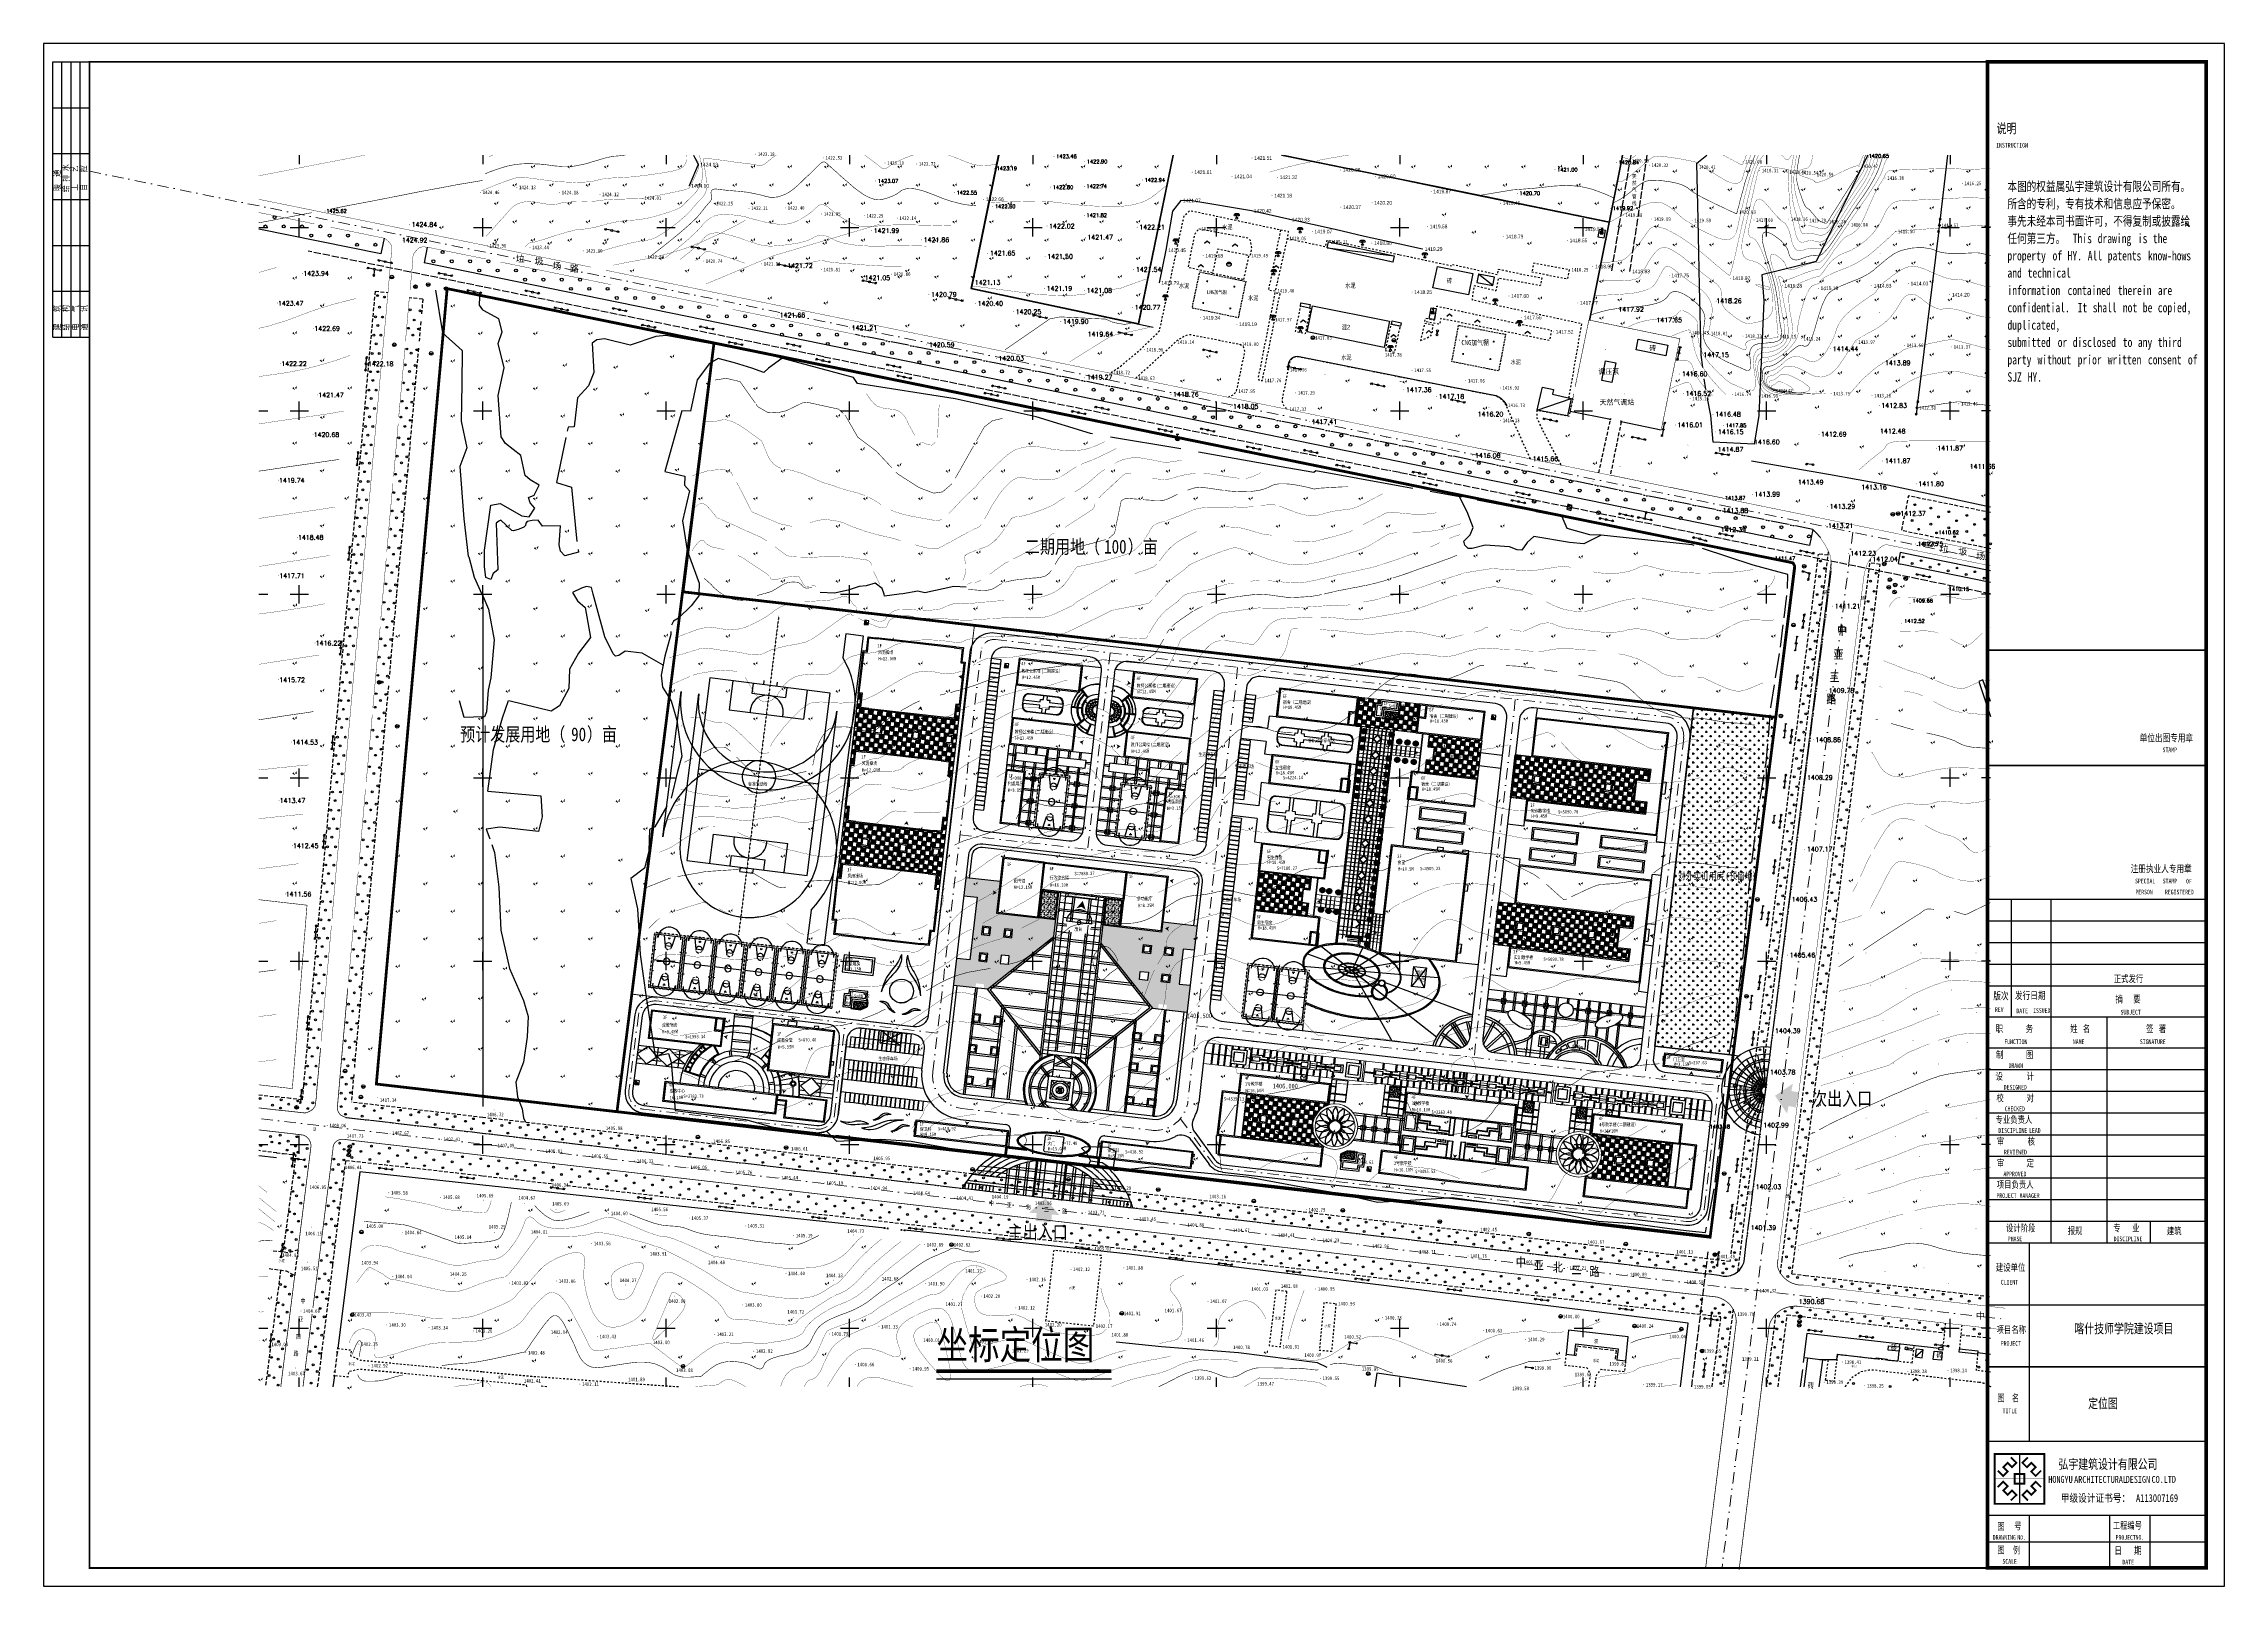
# Model space of a CAD drawing. Extents: x 496261 to 1768172, y 3738341 to 4579341.
# Drawn here: x 496261 to 497450, y 4378959 to 4379800 of the extents above; entities that cross this region are included whole.
import ezdxf
from ezdxf.enums import TextEntityAlignment as Align

# ---------------------------------------------------------------- set-up
doc = ezdxf.new("R2010")
doc.units = 0
doc.header["$MEASUREMENT"] = 0
for name, pattern in [('ACAD_ISO05W100', [34, 24, -3, 0.5, -3, 0.5, -3]), ('DASHDOT', [25.4, 12.7, -6.35, 0, -6.35]), ('DASHDOT2', [0.5, 0.25, -0.125, 0, -0.125]), ('DASHED', [1.2, 0.8, -0.4]), ('DIVIDE', [1.25, 0.5, -0.25, 0, -0.25, 0, -0.25]), ('X1', [5, 4, -1]), ('X32', [1.5, 1, -0.5]), ('X5', [3, 2, -1]), ('X6', [2, 1, -1])]:
    doc.linetypes.add(name, pattern=pattern)
doc.layers.get('0').update_dxf_attribs({"color": 8, "linetype": 'CONTINUOUS'})
for name, color, linetype in [('0-pav', 171, 'CONTINUOUS'), ('0-road', 33, 'CONTINUOUS'), ('003规划景观', 90, 'CONTINUOUS'), ('2222', 7, 'CONTINUOUS'), ('caodi', 7, 'CONTINUOUS'), ('DGX', 8, 'CONTINUOUS'), ('DGX1', 8, 'CONTINUOUS'), ('DIM_SYMB', 3, 'CONTINUOUS'), ('DLDW', 8, 'CONTINUOUS'), ('DLSS', 8, 'CONTINUOUS'), ('DMTZ', 8, 'CONTINUOUS'), ('DXPM', 7, 'CONTINUOUS'), ('E_STAIR', 3, 'CONTINUOUS'), ('GCD', 8, 'CONTINUOUS'), ('GCD1', 8, 'CONTINUOUS'), ('GN-绿篱', 7, 'CONTINUOUS'), ('GN-草地', 7, 'CONTINUOUS'), ('GXYZ', 8, 'CONTINUOUS'), ('JMD', 8, 'CONTINUOUS'), ('JZ', 2, 'CONTINUOUS'), ('lgcd', 8, 'CONTINUOUS'), ('LVTRY', 193, 'CONTINUOUS'), ('pl-pudi01', 25, 'CONTINUOUS'), ('Plnt', 122, 'CONTINUOUS'), ('PUB_DIM', 3, 'CONTINUOUS'), ('PUB_TEXT', 7, 'CONTINUOUS'), ('PUB_TITLE', 7, 'CONTINUOUS'), ('qj-铺地', 35, 'CONTINUOUS'), ('STAIR', 2, 'CONTINUOUS'), ('TK', 8, 'CONTINUOUS'), ('WALL', 2, 'CONTINUOUS'), ('ZBTZ', 8, 'CONTINUOUS'), ('体育块', 117, 'CONTINUOUS'), ('停车位', 8, 'CONTINUOUS'), ('台阶', 33, 'CONTINUOUS'), ('围栏', 7, 'CONTINUOUS'), ('小品', 1, 'CONTINUOUS'), ('广场', 7, 'CONTINUOUS'), ('建筑轮廓', 2, 'CONTINUOUS'), ('水', 165, 'CONTINUOUS'), ('用地红线', 1, 'DIVIDE'), ('看线', 92, 'CONTINUOUS'), ('红线', 8, 'CONTINUOUS'), ('细线', 7, 'CONTINUOUS'), ('绿化', 3, 'CONTINUOUS'), ('绿线', 3, 'CONTINUOUS'), ('车行道', 5, 'CONTINUOUS'), ('道路', 8, 'CONTINUOUS'), ('铺地', 25, 'CONTINUOUS')]:
    doc.layers.add(name, color=color, linetype=linetype)
doc.layers.add('ASSIST', color=8, linetype='CONTINUOUS', plot=False)
for name, color, linetype, lineweight in [('COLUMN', 7, 'CONTINUOUS', 13), ('GROUND', 60, 'CONTINUOUS', 15), ('pudi', 7, 'CONTINUOUS', 9), ('T填充层', 8, 'CONTINUOUS', 9), ('景观', 4, 'CONTINUOUS', 13), ('道路红线', 1, 'CONTINUOUS', 0)]:
    doc.layers.add(name, color=color, linetype=linetype, lineweight=lineweight)
doc.styles.add('-宋体', font='', dxfattribs={"width": 0.8})
doc.styles.add('-黑体', font='simhei.ttf', dxfattribs={"width": 0.8})
doc.styles.add('_TEL_DIM', font='simhei.ttf', dxfattribs={"width": 0.8, "height": 3.5})
doc.styles.add('HT', font='simhei.ttf', dxfattribs={"width": 0.8})
doc.styles.add('HZ', font='', dxfattribs={"width": 0.8})
doc.styles.get("Standard").update_dxf_attribs({"font": 'rs.shx', "bigfont": 'hztxt.shx'})
doc.styles.add('SZTH', font='', dxfattribs={"width": 0.8, "height": 3})
doc.styles.add('宋体', font='')
doc.styles.get('-宋体').set_extended_font_data('SimSun')
doc.styles.get('HZ').set_extended_font_data('SimSun')
doc.styles.get('SZTH').set_extended_font_data('FZZhongDengXian-Z07S')
doc.styles.get('宋体').set_extended_font_data('SimSun')
doc.linetypes.add('10411', pattern='A,2,[150,AAA.SHX,S=1,R=0,X=0,Y=1],2,[151,AAA.SHX,S=1,R=0,X=0,Y=3],1e-11', length=4)
doc.linetypes.add('10421', pattern='A,2,[150,AAA.SHX,S=1,R=0,X=0,Y=1],1e-11', length=2)
doc.linetypes.add('1161', pattern='A,0,[149,AAA.SHX,S=0.1,R=0,X=0,Y=0],-1.6', length=1.6)
doc.linetypes.add('443', pattern='A,9.4,[169,AAA.SHX,S=1,R=0,X=0,Y=0.15],0.6', length=10)
doc.linetypes.add('444', pattern='A,4.5,[145,AAA.SHX,S=1,R=0,X=0,Y=1],4.5,-0.5,[146,AAA.SHX,S=1,R=0,X=0,Y=0],-0.5', length=10)
doc.linetypes.add('FENCELINE2', pattern='A,0.25,-0.1,[132,ltypeshp.shx,S=0.1,R=0,X=-0.1,Y=0],-0.1,1', length=1.45)
pattern_1 = [(353, (490597.2974, 4385507.4113), (0.30467336, 2.4813654), []), (353, (490597.3583, 4385507.9075), (0.6093467, 4.9627308), [2.5, -2.5]), (353, (490597.4193, 4385508.404), (0.6093467, 4.9627308), [2.5, -2.5]), (353, (490597.48, 4385508.9), (0.6093467, 4.9627308), [2.5, -2.5]), (353, (490597.541, 4385509.3964), (0.6093467, 4.9627308), [2.5, -2.5]), (353, (490597.663, 4385510.389), (0.6093467, 4.9627308), [-2.5, 2.5]), (353, (490597.724, 4385510.885), (0.6093467, 4.9627308), [-2.5, 2.5]), (353, (490597.785, 4385511.3815), (0.6093467, 4.9627308), [-2.5, 2.5]), (353, (490597.846, 4385511.8777), (0.6093467, 4.9627308), [-2.5, 2.5]), (83, (490597.2974, 4385507.4113), (-2.4813654, 0.30467336), []), (83, (490597.7937, 4385507.3503), (-4.9627308, 0.6093467), [2.5, -2.5]), (83, (490598.29, 4385507.2894), (-4.9627308, 0.6093467), [2.5, -2.5]), (83, (490598.786, 4385507.2285), (-4.9627308, 0.6093467), [2.5, -2.5]), (83, (490599.2825, 4385507.1675), (-4.9627308, 0.6093467), [2.5, -2.5]), (83, (490600.275, 4385507.0457), (-4.9627308, 0.6093467), [-2.5, 2.5]), (83, (490600.7713, 4385506.9847), (-4.9627308, 0.6093467), [-2.5, 2.5]), (83, (490601.2676, 4385506.924), (-4.9627308, 0.6093467), [-2.5, 2.5]), (83, (490601.764, 4385506.863), (-4.9627308, 0.6093467), [-2.5, 2.5])]
pattern_2 = [(353, (525972.8787, 4388733.8163), (0.30467336, 2.48136538), []), (353, (525972.9396, 4388734.3126), (0.6093467, 4.96273076), [2.5, -2.5]), (353, (525973.0006, 4388734.809), (0.6093467, 4.96273076), [2.5, -2.5]), (353, (525973.0615, 4388735.305), (0.6093467, 4.96273076), [2.5, -2.5]), (353, (525973.1224, 4388735.8014), (0.6093467, 4.96273076), [2.5, -2.5]), (353, (525973.2443, 4388736.794), (0.6093467, 4.96273076), [-2.5, 2.5]), (353, (525973.305, 4388737.29), (0.6093467, 4.96273076), [-2.5, 2.5]), (353, (525973.366, 4388737.7865), (0.6093467, 4.96273076), [-2.5, 2.5]), (353, (525973.427, 4388738.283), (0.6093467, 4.96273076), [-2.5, 2.5]), (83, (525972.8787, 4388733.8163), (-2.48136538, 0.30467336), []), (83, (525973.375, 4388733.7554), (-4.96273076, 0.6093467), [2.5, -2.5]), (83, (525973.871, 4388733.6945), (-4.96273076, 0.6093467), [2.5, -2.5]), (83, (525974.3675, 4388733.6335), (-4.96273076, 0.6093467), [2.5, -2.5]), (83, (525974.864, 4388733.5726), (-4.96273076, 0.6093467), [2.5, -2.5]), (83, (525975.8563, 4388733.4507), (-4.96273076, 0.6093467), [-2.5, 2.5]), (83, (525976.3526, 4388733.39), (-4.96273076, 0.6093467), [-2.5, 2.5]), (83, (525976.849, 4388733.329), (-4.96273076, 0.6093467), [-2.5, 2.5]), (83, (525977.345, 4388733.268), (-4.96273076, 0.6093467), [-2.5, 2.5])]

# ---------------------------------------------------------------- blocks, each defined once
blk = doc.blocks.new('GC200')
at = {"linetype": 'Continuous', "const_width": 0.2, "flags": 128}
blk.add_lwpolyline([(-0.1, 0, 1), (0.1, 0, 1)], format="xyb", close=True, dxfattribs=at)
blk = doc.blocks.new('gc170')
at = {"linetype": 'Continuous'}
blk.add_circle((0, 0), 0.5, dxfattribs=at)
blk = doc.blocks.new('gc043')
for p, q in [((-1, 0), (1, 0)), ((0, -1), (0, 1))]:
    blk.add_line(p, q)
blk.add_circle((0, 0), 1)
blk = doc.blocks.new('GC042')
blk.add_line((-1, 0), (1, 0))
blk.add_circle((0, 0), 1)
blk = doc.blocks.new('gc090')
for points in [[(-1, 0.4, 1, 0, 0), (0.2, -0.9, 0, 0, 0)], [(1.1, 1.4, 0, 1, 0), (0.5, 0, 1, 1, 0)]]:
    blk.add_lwpolyline(points, format="xyseb")
blk = doc.blocks.new('gc013a')
at = {"linetype": 'Continuous'}
blk.add_line((0.5, 0), (4, 0), dxfattribs=at)
at = {"linetype": 'Continuous', "flags": 128}
for points in [[(2.9, 0.5), (3.4, 0), (2.9, -0.5)], [(3.5, 0.5), (4, 0), (3.5, -0.5)]]:
    blk.add_lwpolyline(points, dxfattribs=at)
blk = doc.blocks.new('gc122')
blk.add_circle((0, 0), 0.8)
blk = doc.blocks.new('gc133')
for p, q in [((-1, 0), (1, 0)), ((-0.8, 2.6), (0.8, 2.6)), ((0, 1), (0, 2.6))]:
    blk.add_line(p, q)
blk.add_circle((0, 0), 1)
blk = doc.blocks.new('gc097')
for p, q in [((-0.9, 2.2), (-0.9, 2.5)), ((-0.9, 2.5), (0.9, 2.5)), ((0, 0.5), (0, 2.5)), ((0.9, 2.5), (0.9, 2.2))]:
    blk.add_line(p, q)
for centre in [(-0.9, 1.7), (0, 0), (0.9, 1.7)]:
    blk.add_circle(centre, 0.5)
blk = doc.blocks.new('GC002')
at = {"const_width": 1}
blk.add_lwpolyline([(-0.5, 0), (0.5, 0)], dxfattribs=at)
blk = doc.blocks.new('gc211')
for p, q in [((0, 0), (-1.5, -1.3)), ((1.5, -1.3), (0, 0))]:
    blk.add_line(p, q)
blk = doc.blocks.new('gc070')
at = {"const_width": 1.4}
blk.add_lwpolyline([(-3, -2.7, 0.008713), (-3, -2.7, 1.007206), (-4.2, -2.7, 1)], format="xyb", dxfattribs=at)
blk.add_circle((-3.6, -2.7), 1.2)
blk = doc.blocks.new('gc046')
blk.add_circle((0, 0), 1)
for centre, start, end in [((-0.4, -0.5), 52.0967, 144.3058), ((0.4, 0.5), 232.0967, 324.3058)]:
    blk.add_arc(centre, 0.694, start, end)
blk = doc.blocks.new('*U17')
at = {"linetype": 'Continuous'}
for points in [[(0.8, 1), (-0.8, 1), (0.8, 0)], [(-0.8, 0), (0.8, 0), (-0.8, 1)], [(0.8, 0), (-0.8, 0), (0, 0)]]:
    blk.add_solid(points, dxfattribs=at)
blk = doc.blocks.new('gc129')
at = {"linetype": 'Continuous', "flags": 128}
for points in [[(-0.8, 0), (0, 0), (0.8, 0), (0.8, 1), (-0.8, 1), (-0.8, 0)], [(-0.1, 2), (0.6, 3.2)], [(-0.1, 2.8), (0.6, 3.2)], [(0.6, 2), (-0.1, 2)], [(0, 1), (0.6, 2)], [(0.6, 2.4), (0.6, 3.2)]]:
    blk.add_lwpolyline(points, dxfattribs=at)
at = {"linetype": 'Continuous'}
blk.add_blockref('*U17', (0, 0), dxfattribs=at)
blk = doc.blocks.new('gc013b')
at = {"linetype": 'Continuous'}
blk.add_line((0.5, 0), (4, 0), dxfattribs=at)
at = {"linetype": 'Continuous', "flags": 128}
blk.add_lwpolyline([(3.5, 0.5), (4, 0), (3.5, -0.5)], dxfattribs=at)
blk = doc.blocks.new('$titleblk$00000095')
for p, q in [((-150, 20), (-150, 0)), ((-150, 20), (0, 20)), ((-150, 15), (-75, 15)), ((-125, 20), (-125, 0)), ((-100, 20), (-100, 0)), ((-75, 20), (-75, 0)), ((-75, 20), (-75, 0)), ((-75, 15), (0, 15)), ((-50, 20), (-50, 0)), ((-25, 20), (-25, 0)), ((0, 20), (0, 0)), ((-150, 10), (-75, 10)), ((-150, 5), (-75, 5)), ((-75, 10), (0, 10)), ((-75, 5), (0, 5))]:
    blk.add_line(p, q)
at = {"width": 0.8}
for s, p in [('结   构', (-146.4, 10.9)), ('建   筑', (-146.4, 15.6)), ('给 排 水', (-71, 10.9)), ('暖  通', (-70.3, 15.7)), ('通   讯', (-146.4, 0.9)), ('电   气', (-146.4, 5.6)), ('工   艺', (-70.3, 6.1)), ('自   控', (-70.3, 1.2))]:
    blk.add_text(s, height=3.51, dxfattribs=at).set_placement(p)
blk = doc.blocks.new('WERRWW')
at = {"layer": '体育块', "color": 95, "linetype": 'DASHDOT'}
blk.add_line((4835954, -5346683), (4835954, -5521981), dxfattribs=at)
at = {"layer": '体育块', "color": 95}
for p, q in [((4873495, -5351963), (4873495, -5364992)), ((4883255, -5351963), (4873495, -5351963)), ((4883255, -5521972), (4883255, -5351963)), ((4868954, -5385083), (4802954, -5385083)), ((4802954, -5385083), (4802954, -5485283)), ((4815554, -5385083), (4815554, -5400983)), ((4826654, -5385083), (4826654, -5390483)), ((4832354, -5382683), (4832354, -5385083)), ((4839554, -5382683), (4839554, -5385083)), ((4845254, -5385083), (4845254, -5390483)), ((4856354, -5385083), (4856354, -5400983)), ((4868954, -5485283), (4868954, -5385083)), ((4788289, -5474207), (4788289, -5394341)), ((4798049, -5474207), (4798049, -5394341)), ((4826654, -5390483), (4845254, -5390483)), ((4873860, -5394341), (4873860, -5474207)), ((4815554, -5400983), (4856354, -5400983)), ((4868954, -5435183), (4802954, -5435183)), ((4815554, -5469219), (4856354, -5469219)), ((4815554, -5485119), (4815554, -5469219)), ((4856354, -5485119), (4856354, -5469219)), ((4826654, -5479719), (4845254, -5479719)), ((4826654, -5485119), (4826654, -5479719)), ((4845254, -5485119), (4845254, -5479719)), ((4802954, -5485283), (4868954, -5485283)), ((4832354, -5487689), (4832354, -5485289)), ((4832354, -5487689), (4839554, -5487689)), ((4839554, -5487689), (4839554, -5485289)), ((4873495, -5503673), (4873495, -5521972)), ((4873845, -5521972), (4883255, -5521972))]:
    blk.add_line(p, q, dxfattribs=at)
blk.add_circle((4836249, -5435183), 9000, dxfattribs=at)
for centre, radius, start, end in [((4835947, -5394341), 47658, 38.013008, 180), ((4835947, -5394341), 37898, 0, 180), ((4835954, -5399483), 9000, 189.594103, 350.405897), ((4835954, -5470719), 9000, 9.594103, 170.405897), ((4835947, -5474323), 47658, 179.824576, 321.986992), ((4835947, -5474323), 37898, 179.824576, 0.175424)]:
    blk.add_arc(centre, radius, start, end, dxfattribs=at)
blk = doc.blocks.new('ERERR')
at = {"layer": 'WALL', "color": 6, "ltscale": 10}
blk.add_line((3779876, -5631799), (3784676, -5631799), dxfattribs=at)
at = {"layer": 'WALL', "ltscale": 10}
for points in [[(3779876, -5637370), (3718076, -5637370), (3718076, -5626270), (3776276, -5626270), (3779876, -5626270), (3779876, -5629270), (3779876, -5637370)], [(3779276, -5636770), (3718676, -5636770), (3718676, -5626870), (3776276, -5626870), (3779276, -5626870), (3779276, -5629270)]]:
    blk.add_lwpolyline(points, close=True, dxfattribs=at)
for points in [[(3779876, -5626270), (3806876, -5626270), (3806876, -5638870), (3784676, -5638870), (3784676, -5629870), (3779876, -5629870)], [(3779876, -5626870), (3806276, -5626870), (3806276, -5638270), (3785276, -5638270), (3785276, -5629270), (3779876, -5629270)]]:
    blk.add_lwpolyline(points, dxfattribs=at)
blk = doc.blocks.new('AWWEEE')
at = {"layer": 'WALL', "color": 6, "ltscale": 10}
for p, q in [((3857877, -5594772), (3857877, -5593572)), ((3857877, -5593572), (3859977, -5593572)), ((3859977, -5593572), (3859977, -5594772)), ((3841077, -5603772), (3839877, -5603772)), ((3839877, -5603772), (3839877, -5606172)), ((3839877, -5606172), (3841077, -5606172)), ((3838677, -5620572), (3838677, -5616072)), ((3838677, -5616072), (3841077, -5616072)), ((3841077, -5620572), (3838677, -5620572))]:
    blk.add_line(p, q, dxfattribs=at)
at = {"layer": 'WALL', "ltscale": 10}
for points in [[(3841077, -5628972), (3866877, -5628972), (3866877, -5594772), (3841077, -5594772)], [(3841677, -5628372), (3866277, -5628372), (3866277, -5595372), (3841677, -5595372)]]:
    blk.add_lwpolyline(points, close=True, dxfattribs=at)
at = {"layer": 'WALL', "color": 6, "ltscale": 10}
blk.add_lwpolyline([(3866877, -5611572), (3868077, -5611572), (3868077, -5613972), (3866877, -5613972)], dxfattribs=at)
blk = doc.blocks.new('SSS')
at = {"layer": '体育块', "color": 8, "linetype": 'DASHED'}
for p, q in [((4171692, -5454047), (4167957, -5483814)), ((4188361, -5456139), (4171692, -5454047)), ((4184626, -5485905), (4188361, -5456139)), ((4184626, -5485905), (4167957, -5483814)), ((4167957, -5483814), (4184626, -5485905))]:
    blk.add_line(p, q, dxfattribs=at)
at = {"layer": '体育块', "color": 8, "linetype": 'ByBlock'}
for p, q in [((4172473, -5455052), (4168962, -5483033)), ((4187356, -5456920), (4172473, -5455052)), ((4179095, -5457092), (4180435, -5457260)), ((4183845, -5484900), (4187356, -5456920)), ((4185601, -5470910), (4170717, -5469042)), ((4172320, -5463499), (4171427, -5463387)), ((4180991, -5461866), (4177419, -5461417)), ((4186310, -5465254), (4185417, -5465142)), ((4170008, -5474698), (4170901, -5474810)), ((4178899, -5478535), (4175327, -5478087)), ((4183998, -5476453), (4184891, -5476565)), ((4168962, -5483033), (4183845, -5484900)), ((4175883, -5482692), (4177223, -5482860))]:
    blk.add_line(p, q, dxfattribs=at)
at = {"layer": '体育块', "color": 8}
for p, q in [((4173517, -5456770), (4173713, -5455208)), ((4179914, -5455986), (4176938, -5455612)), ((4176938, -5455612), (4177419, -5461417)), ((4182891, -5456359), (4180991, -5461866)), ((4185920, -5458327), (4186116, -5456764)), ((4173427, -5483593), (4175327, -5478087)), ((4179380, -5484340), (4178899, -5478535)), ((4170398, -5481625), (4170202, -5483188)), ((4182801, -5483182), (4182605, -5484745))]:
    blk.add_line(p, q, dxfattribs=at)
at = {"layer": '体育块', "color": 8, "linetype": 'ByBlock'}
for centre in [(4179718, -5457549), (4176600, -5482404)]:
    blk.add_circle(centre, 225, dxfattribs=at)
at = {"layer": '体育块', "color": 8}
for centre, start, end in [((4179718, -5457549), 172.848036, 352.848036), ((4176600, -5482404), 352.848036, 172.848036)]:
    blk.add_arc(centre, 6250, start, end, dxfattribs=at)
at = {"layer": '体育块', "color": 8, "linetype": 'ByBlock'}
for centre, start, end in [((4178159, -5469976), 82.848036, 262.848036), ((4179205, -5461641), 172.848036, 352.848036), ((4178159, -5469976), 262.848036, 82.848036), ((4177113, -5478311), 352.848036, 172.848036)]:
    blk.add_arc(centre, 1800, start, end, dxfattribs=at)
at = {"layer": '体育块', "color": 8, "linetype": 'DASHED'}
for centre, start, end in [((4179205, -5461641), 352.848036, 172.848036), ((4177113, -5478311), 172.848036, 352.848036)]:
    blk.add_arc(centre, 1800, start, end, dxfattribs=at)
blk = doc.blocks.new('AAAA')
at = {"layer": 'WALL', "color": 6, "ltscale": 10}
for p, q in [((4702915, -5891477), (4702315, -5891477)), ((4702315, -5891477), (4702315, -5892977)), ((4702315, -5892977), (4702915, -5892977)), ((4702915, -5895377), (4702315, -5895377)), ((4702315, -5895377), (4702315, -5896877)), ((4702315, -5896877), (4702915, -5896877)), ((4753515, -5891477), (4754415, -5891477)), ((4754415, -5893277), (4753515, -5893277)), ((4754415, -5891477), (4754415, -5893277))]:
    blk.add_line(p, q, dxfattribs=at)
at = {"layer": 'WALL', "ltscale": 10}
for points in [[(4702915, -5890177), (4753515, -5890177), (4753515, -5899377), (4702915, -5899377)], [(4703515, -5890777), (4752915, -5890777), (4752915, -5898777), (4703515, -5898777)]]:
    blk.add_lwpolyline(points, close=True, dxfattribs=at)
blk = doc.blocks.new('无色的')
at = {"color": 6, "elevation": 1400702}
blk.add_lwpolyline([(4078173, -5527631), (4086915, -5528636, -0.41421356), (4087443, -5529301), (4086529, -5537249, -0.41421356), (4085864, -5537776), (4077122, -5536771, -0.41421356), (4076594, -5536106), (4077508, -5528159, -0.41421356)], format="xyb", close=True, dxfattribs=at)
at = {"color": 2}
blk.add_ellipse((4082018, -5532704, 1400702), major_axis=(-19869, 2284), ratio=0.325, dxfattribs=at)
blk.add_open_spline([(4062745, -5530488, 1400702), (4062740, -5530532, 1400702), (4062737, -5530576, 1400702), (4062735, -5530665, 1400702), (4062735, -5530710, 1400702), (4062741, -5530800, 1400702), (4062746, -5530846, 1400702), (4062759, -5530939, 1400702), (4062768, -5530987, 1400702), (4062790, -5531083, 1400702), (4062803, -5531131, 1400702), (4062833, -5531230, 1400702), (4062851, -5531280, 1400702), (4062891, -5531382, 1400702), (4062913, -5531434, 1400702), (4062963, -5531539, 1400702), (4062990, -5531592, 1400702), (4063050, -5531700, 1400702), (4063082, -5531754, 1400702), (4063152, -5531865, 1400702), (4063189, -5531921, 1400702), (4063269, -5532033, 1400702), (4063312, -5532090, 1400702), (4063403, -5532205, 1400702), (4063451, -5532263, 1400702), (4063552, -5532379, 1400702), (4063605, -5532438, 1400702), (4063717, -5532556, 1400702), (4063776, -5532615, 1400702), (4063926, -5532761, 1400702), (4064020, -5532847, 1400702), (4064219, -5533022, 1400702), (4064324, -5533109, 1400702), (4064544, -5533285, 1400702), (4064660, -5533372, 1400702), (4064902, -5533548, 1400702), (4065028, -5533636, 1400702), (4065290, -5533811, 1400702), (4065426, -5533899, 1400702), (4065709, -5534074, 1400702), (4065855, -5534161, 1400702), (4066157, -5534334, 1400702), (4066313, -5534420, 1400702), (4066694, -5534624, 1400702), (4066924, -5534742, 1400702), (4067400, -5534974, 1400702), (4067646, -5535089, 1400702), (4068155, -5535316, 1400702), (4068418, -5535428, 1400702), (4068957, -5535649, 1400702), (4069235, -5535758, 1400702), (4069804, -5535972, 1400702), (4070095, -5536077, 1400702), (4070691, -5536283, 1400702), (4070995, -5536384, 1400702), (4071616, -5536581, 1400702), (4071932, -5536678, 1400702), (4072576, -5536866, 1400702), (4072903, -5536958, 1400702), (4073568, -5537136, 1400702), (4073905, -5537222, 1400702), (4074587, -5537390, 1400702), (4074933, -5537471, 1400702), (4075632, -5537627, 1400702), (4075985, -5537702, 1400702), (4076698, -5537847, 1400702), (4077057, -5537916, 1400702), (4077782, -5538049, 1400702), (4078146, -5538112, 1400702), (4078879, -5538232, 1400702), (4079248, -5538288, 1400702), (4079988, -5538395, 1400702), (4080359, -5538445, 1400702), (4081103, -5538538, 1400702), (4081476, -5538581, 1400702), (4082222, -5538661, 1400702), (4082595, -5538697, 1400702), (4083340, -5538762, 1400702), (4083712, -5538792, 1400702), (4084453, -5538843, 1400702), (4084823, -5538865, 1400702), (4085559, -5538902, 1400702), (4085925, -5538916, 1400702), (4086653, -5538939, 1400702), (4087015, -5538946, 1400702), (4087732, -5538954, 1400702), (4088088, -5538954, 1400702), (4088792, -5538948, 1400702), (4089141, -5538940, 1400702), (4089830, -5538919, 1400702), (4090170, -5538905, 1400702), (4090842, -5538869, 1400702), (4091173, -5538848, 1400702), (4091824, -5538798, 1400702), (4092144, -5538769, 1400702), (4092774, -5538705, 1400702), (4093083, -5538669, 1400702), (4093688, -5538592, 1400702), (4093984, -5538549, 1400702), (4094562, -5538458, 1400702), (4094845, -5538409, 1400702), (4095395, -5538304, 1400702), (4095662, -5538249, 1400702), (4096182, -5538132, 1400702), (4096434, -5538071, 1400702), (4096921, -5537942, 1400702), (4097157, -5537874, 1400702), (4097609, -5537734, 1400702), (4097827, -5537661, 1400702), (4098244, -5537511, 1400702), (4098443, -5537433, 1400702), (4098783, -5537289, 1400702), (4098928, -5537225, 1400702), (4099204, -5537092, 1400702), (4099336, -5537025, 1400702), (4099586, -5536888, 1400702), (4099705, -5536819, 1400702), (4099930, -5536679, 1400702), (4100036, -5536608, 1400702), (4100213, -5536480, 1400702), (4100287, -5536423, 1400702), (4100427, -5536309, 1400702), (4100492, -5536252, 1400702), (4100616, -5536138, 1400702), (4100673, -5536081, 1400702), (4100779, -5535966, 1400702), (4100829, -5535909, 1400702), (4100910, -5535807, 1400702), (4100944, -5535761, 1400702), (4101007, -5535670, 1400702), (4101036, -5535625, 1400702), (4101089, -5535535, 1400702), (4101113, -5535490, 1400702), (4101156, -5535401, 1400702), (4101176, -5535356, 1400702), (4101210, -5535268, 1400702), (4101225, -5535224, 1400702), (4101251, -5535136, 1400702), (4101262, -5535092, 1400702), (4101280, -5535004, 1400702), (4101287, -5534960, 1400702), (4101297, -5534871, 1400702), (4101300, -5534827, 1400702), (4101302, -5534737, 1400702), (4101301, -5534692, 1400702), (4101295, -5534600, 1400702), (4101290, -5534553, 1400702), (4101276, -5534459, 1400702), (4101267, -5534412, 1400702), (4101245, -5534315, 1400702), (4101231, -5534265, 1400702), (4101199, -5534165, 1400702), (4101181, -5534115, 1400702), (4101140, -5534011, 1400702), (4101117, -5533959, 1400702), (4101066, -5533853, 1400702), (4101038, -5533799, 1400702), (4100977, -5533690, 1400702), (4100944, -5533635, 1400702), (4100872, -5533523, 1400702), (4100834, -5533467, 1400702), (4100752, -5533353, 1400702), (4100708, -5533295, 1400702), (4100615, -5533179, 1400702), (4100566, -5533121, 1400702), (4100462, -5533003, 1400702), (4100408, -5532944, 1400702), (4100293, -5532825, 1400702), (4100233, -5532765, 1400702), (4100080, -5532618, 1400702), (4099985, -5532531, 1400702), (4099782, -5532355, 1400702), (4099675, -5532267, 1400702), (4099450, -5532091, 1400702), (4099332, -5532002, 1400702), (4099087, -5531825, 1400702), (4098958, -5531737, 1400702), (4098692, -5531561, 1400702), (4098553, -5531473, 1400702), (4098266, -5531297, 1400702), (4098118, -5531209, 1400702), (4097811, -5531035, 1400702), (4097653, -5530948, 1400702), (4097267, -5530744, 1400702), (4097034, -5530626, 1400702), (4096552, -5530393, 1400702), (4096303, -5530278, 1400702), (4095788, -5530051, 1400702), (4095522, -5529939, 1400702), (4094977, -5529718, 1400702), (4094696, -5529609, 1400702), (4094121, -5529395, 1400702), (4093827, -5529290, 1400702), (4093225, -5529084, 1400702), (4092918, -5528983, 1400702), (4092291, -5528786, 1400702), (4091972, -5528690, 1400702), (4091323, -5528502, 1400702), (4090993, -5528411, 1400702), (4090323, -5528234, 1400702), (4089983, -5528148, 1400702), (4089295, -5527981, 1400702), (4088946, -5527900, 1400702), (4088242, -5527745, 1400702), (4087886, -5527671, 1400702), (4087169, -5527527, 1400702), (4086807, -5527459, 1400702), (4086078, -5527328, 1400702), (4085711, -5527265, 1400702), (4084973, -5527147, 1400702), (4084603, -5527091, 1400702), (4083859, -5526987, 1400702), (4083486, -5526938, 1400702), (4082738, -5526846, 1400702), (4082364, -5526804, 1400702), (4081615, -5526727, 1400702), (4081240, -5526692, 1400702), (4080493, -5526629, 1400702), (4080119, -5526601, 1400702), (4079375, -5526552, 1400702), (4079005, -5526531, 1400702), (4078267, -5526497, 1400702), (4077900, -5526483, 1400702), (4077171, -5526464, 1400702), (4076809, -5526458, 1400702), (4076091, -5526453, 1400702), (4075735, -5526454, 1400702), (4075030, -5526464, 1400702), (4074682, -5526472, 1400702), (4073994, -5526497, 1400702), (4073654, -5526513, 1400702), (4072983, -5526552, 1400702), (4072653, -5526575, 1400702), (4072004, -5526628, 1400702), (4071684, -5526658, 1400702), (4071057, -5526726, 1400702), (4070750, -5526763, 1400702), (4070148, -5526844, 1400702), (4069854, -5526888, 1400702), (4069279, -5526983, 1400702), (4068999, -5527034, 1400702), (4068454, -5527142, 1400702), (4068188, -5527199, 1400702), (4067674, -5527319, 1400702), (4067425, -5527382, 1400702), (4066944, -5527514, 1400702), (4066712, -5527583, 1400702), (4066266, -5527727, 1400702), (4066051, -5527801, 1400702), (4065676, -5527942, 1400702), (4065513, -5528008, 1400702), (4065199, -5528142, 1400702), (4065048, -5528211, 1400702), (4064762, -5528351, 1400702), (4064625, -5528422, 1400702), (4064388, -5528555, 1400702), (4064285, -5528617, 1400702), (4064089, -5528741, 1400702), (4063996, -5528804, 1400702), (4063820, -5528930, 1400702), (4063738, -5528994, 1400702), (4063583, -5529121, 1400702), (4063511, -5529185, 1400702), (4063391, -5529300, 1400702), (4063341, -5529351, 1400702), (4063248, -5529452, 1400702), (4063205, -5529503, 1400702), (4063124, -5529603, 1400702), (4063087, -5529654, 1400702), (4063019, -5529753, 1400702), (4062988, -5529803, 1400702), (4062932, -5529902, 1400702), (4062907, -5529951, 1400702), (4062866, -5530041, 1400702), (4062849, -5530081, 1400702), (4062819, -5530162, 1400702), (4062806, -5530202, 1400702), (4062783, -5530283, 1400702), (4062773, -5530323, 1400702), (4062757, -5530404, 1400702), (4062751, -5530444, 1400702), (4062746, -5530486, 1400702), (4062745, -5530487, 1400702), (4062745, -5530488, 1400702)], degree=3, knots=[0, 0, 0, 0, 0.0284687, 0.0284687, 0.0569374, 0.0569374, 0.0854061, 0.0854061, 0.1138748, 0.1138748, 0.1423435, 0.1423435, 0.17081221, 0.17081221, 0.19928091, 0.19928091, 0.22774961, 0.22774961, 0.25621831, 0.25621831, 0.28468701, 0.28468701, 0.31315571, 0.31315571, 0.34162441, 0.34162441, 0.37009311, 0.37009311, 0.39856181, 0.39856181, 0.4398169, 0.4398169, 0.48107199, 0.48107199, 0.52232708, 0.52232708, 0.56358216, 0.56358216, 0.60483725, 0.60483725, 0.64609234, 0.64609234, 0.68734743, 0.68734743, 0.74416433, 0.74416433, 0.80098123, 0.80098123, 0.85779813, 0.85779813, 0.91461503, 0.91461503, 0.97143193, 0.97143193, 1.02824883, 1.02824883, 1.08506573, 1.08506573, 1.14188263, 1.14188263, 1.19869953, 1.19869953, 1.25551644, 1.25551644, 1.31233334, 1.31233334, 1.36915024, 1.36915024, 1.42596714, 1.42596714, 1.48278404, 1.48278404, 1.53960094, 1.53960094, 1.59641784, 1.59641784, 1.65323474, 1.65323474, 1.71005164, 1.71005164, 1.76686854, 1.76686854, 1.82368544, 1.82368544, 1.88050235, 1.88050235, 1.93731925, 1.93731925, 1.99413615, 1.99413615, 2.05095305, 2.05095305, 2.10776995, 2.10776995, 2.16458685, 2.16458685, 2.22140375, 2.22140375, 2.27822065, 2.27822065, 2.33503755, 2.33503755, 2.39185445, 2.39185445, 2.44867136, 2.44867136, 2.50548826, 2.50548826, 2.56230516, 2.56230516, 2.61912206, 2.61912206, 2.6641822, 2.6641822, 2.70924234, 2.70924234, 2.75430248, 2.75430248, 2.79936263, 2.79936263, 2.83487553, 2.83487553, 2.87038844, 2.87038844, 2.90590135, 2.90590135, 2.94141426, 2.94141426, 2.97013851, 2.97013851, 2.99886276, 2.99886276, 3.02758701, 3.02758701, 3.05631126, 3.05631126, 3.08503551, 3.08503551, 3.11375976, 3.11375976, 3.14248401, 3.14248401, 3.17120826, 3.17120826, 3.19993251, 3.19993251, 3.22865676, 3.22865676, 3.25738101, 3.25738101, 3.28610526, 3.28610526, 3.31482951, 3.31482951, 3.34355376, 3.34355376, 3.37227801, 3.37227801, 3.40100226, 3.40100226, 3.42972652, 3.42972652, 3.45845077, 3.45845077, 3.48717502, 3.48717502, 3.51589927, 3.51589927, 3.54462352, 3.54462352, 3.5861343, 3.5861343, 3.62764508, 3.62764508, 3.66915586, 3.66915586, 3.71066664, 3.71066664, 3.75217742, 3.75217742, 3.7936882, 3.7936882, 3.83519898, 3.83519898, 3.89225585, 3.89225585, 3.94931272, 3.94931272, 4.00636959, 4.00636959, 4.06342646, 4.06342646, 4.12048333, 4.12048333, 4.1775402, 4.1775402, 4.23459707, 4.23459707, 4.29165395, 4.29165395, 4.34871082, 4.34871082, 4.40576769, 4.40576769, 4.46282456, 4.46282456, 4.51988143, 4.51988143, 4.5769383, 4.5769383, 4.63399517, 4.63399517, 4.69105204, 4.69105204, 4.74810891, 4.74810891, 4.80516578, 4.80516578, 4.86222265, 4.86222265, 4.91927953, 4.91927953, 4.9763364, 4.9763364, 5.03339327, 5.03339327, 5.09045014, 5.09045014, 5.14750701, 5.14750701, 5.20456388, 5.20456388, 5.26162075, 5.26162075, 5.31867762, 5.31867762, 5.37573449, 5.37573449, 5.43279136, 5.43279136, 5.48984824, 5.48984824, 5.54690511, 5.54690511, 5.60396198, 5.60396198, 5.66101885, 5.66101885, 5.71807572, 5.71807572, 5.76555048, 5.76555048, 5.81302523, 5.81302523, 5.86049999, 5.86049999, 5.90026934, 5.90026934, 5.94003868, 5.94003868, 5.97980802, 5.97980802, 6.01957737, 6.01957737, 6.0511154, 6.0511154, 6.08265343, 6.08265343, 6.11419146, 6.11419146, 6.14572949, 6.14572949, 6.17726752, 6.17726752, 6.20356023, 6.20356023, 6.22985293, 6.22985293, 6.25614564, 6.25614564, 6.28243835, 6.28243835, 6.28318531, 6.28318531, 6.28318531, 6.28318531], dxfattribs=at)
blk = doc.blocks.new('RTTTT')
at = {"layer": 'WALL', "ltscale": 10}
for points in [[(3779289, -5828479), (3756789, -5828479), (3756789, -5859079), (3779889, -5859079), (3779889, -5844079)], [(3779289, -5829079), (3757389, -5829079), (3757389, -5858479), (3779289, -5858479), (3779289, -5844079)], [(3824289, -5828479), (3847389, -5828479), (3847389, -5859079), (3824289, -5859079), (3824289, -5844079)], [(3824289, -5829079), (3846789, -5829079), (3846789, -5858479), (3824889, -5858479), (3824889, -5844079)]]:
    blk.add_lwpolyline(points, dxfattribs=at)
for points in [[(3779289, -5828479), (3824889, -5828479), (3824889, -5844079), (3779289, -5844079)], [(3779889, -5829079), (3824289, -5829079), (3824289, -5843479), (3779889, -5843479)]]:
    blk.add_lwpolyline(points, close=True, dxfattribs=at)
at = {"layer": 'WALL', "color": 6, "ltscale": 10}
blk.add_lwpolyline([(3794289, -5844079), (3794289, -5845379), (3809889, -5845379), (3809889, -5844079)], dxfattribs=at)
blk = doc.blocks.new('WERWQWQEE')
at = {"layer": 'WALL', "color": 6, "ltscale": 10}
for p, q in [((4320662, -5837291), (4320662, -5860691)), ((4320862, -5837291), (4320862, -5860691))]:
    blk.add_line(p, q, dxfattribs=at)
at = {"layer": 'WALL', "color": 2, "ltscale": 10}
for points in [[(4313162, -5861291), (4311662, -5861291), (4311662, -5836691), (4320662, -5836691)], [(4313162, -5860691), (4312262, -5860691), (4312262, -5837291), (4320662, -5837291)]]:
    blk.add_lwpolyline(points, dxfattribs=at)
at = {"layer": 'WALL', "ltscale": 10}
for points in [[(4320662, -5826191), (4369862, -5826191), (4369862, -5837291), (4320662, -5837291)], [(4321262, -5826791), (4369262, -5826791), (4369262, -5836691), (4321262, -5836691)], [(4369862, -5860691), (4313162, -5860691), (4313162, -5871791), (4369862, -5871791)], [(4369262, -5861291), (4313762, -5861291), (4313762, -5871191), (4369262, -5871191)]]:
    blk.add_lwpolyline(points, close=True, dxfattribs=at)
at = {"layer": 'WALL', "color": 6, "ltscale": 10}
for points in [[(4324962, -5837291), (4324962, -5860691)], [(4325162, -5837291), (4325162, -5860691)]]:
    blk.add_lwpolyline(points, dxfattribs=at)
blk = doc.blocks.new('13')
at = {"layer": 'WALL', "ltscale": 10}
for points in [[(4411217, -5844573), (4492217, -5844573), (4492217, -5831973), (4411217, -5831973)], [(4411817, -5843973), (4491617, -5843973), (4491617, -5832573), (4411817, -5832573)]]:
    blk.add_lwpolyline(points, close=True, dxfattribs=at)
blk = doc.blocks.new('RT5')
at = {"layer": 'WALL', "ltscale": 10}
for points in [[(4426135, -5875637), (4487035, -5875637), (4487035, -5864537), (4426135, -5864537)], [(4426735, -5875037), (4486435, -5875037), (4486435, -5865137), (4426735, -5865137)]]:
    blk.add_lwpolyline(points, close=True, dxfattribs=at)
blk = doc.blocks.new('SEDWWWW')
blk.add_line((4001306, -5831821), (4001306, -5825461))
at = {"layer": 'WALL', "color": 6, "ltscale": 10}
for points in [[(4001786, -5832061), (4001306, -5832061), (4001306, -5825221), (4001786, -5825221)], [(4005386, -5841061), (4005386, -5861821)], [(4005586, -5841061), (4005586, -5861821)], [(4009026, -5841061), (4009026, -5847921), (4012626, -5847921), (4012626, -5854961), (4009026, -5854961), (4009026, -5861821)], [(4009226, -5841061), (4009226, -5847721), (4012826, -5847721), (4012826, -5855161), (4009226, -5855161), (4009226, -5861821)], [(4001786, -5877661), (4001306, -5877661), (4001306, -5870821), (4001786, -5870821)]]:
    blk.add_lwpolyline(points, dxfattribs=at)
at = {"layer": 'WALL', "ltscale": 10}
for points in [[(4001786, -5841061), (4038026, -5841061), (4038026, -5825221), (4001786, -5825221)], [(4002386, -5840461), (4037426, -5840461), (4037426, -5825821), (4002386, -5825821)], [(4001786, -5861821), (4038026, -5861821), (4038026, -5877661), (4001786, -5877661)], [(4002386, -5862421), (4037426, -5862421), (4037426, -5877061), (4002386, -5877061)]]:
    blk.add_lwpolyline(points, close=True, dxfattribs=at)
for points in [[(4002386, -5832061), (4005686, -5832061), (4005686, -5825821)], [(4002386, -5832661), (4006286, -5832661), (4006286, -5825821)], [(4002386, -5870221), (4006286, -5870221), (4006286, -5877061)], [(4002386, -5870821), (4005686, -5870821), (4005686, -5877061)]]:
    blk.add_lwpolyline(points, dxfattribs=at)
blk = doc.blocks.new('QAWE32')
at = {"layer": 'WALL', "color": 6, "ltscale": 10}
for p, q in [((4264959, -5852623), (4266759, -5852623)), ((4264959, -5859223), (4266759, -5859223)), ((4266759, -5852623), (4266759, -5859223))]:
    blk.add_line(p, q, dxfattribs=at)
at = {"layer": 'WALL', "ltscale": 10}
for points in [[(4192359, -5847223), (4192359, -5825623), (4264959, -5825623), (4264959, -5882323), (4192359, -5882323), (4192359, -5870623), (4257159, -5870623), (4257159, -5865223), (4250157, -5865223), (4250157, -5852623), (4257159, -5852623), (4257159, -5847223), (4192359, -5847223)], [(4192959, -5846623), (4192959, -5826223), (4264359, -5826223), (4264359, -5881723), (4192959, -5881723), (4192959, -5871223), (4257759, -5871223), (4257759, -5864623), (4250757, -5864623), (4250757, -5853223), (4257759, -5853223), (4257759, -5846623)]]:
    blk.add_lwpolyline(points, close=True, dxfattribs=at)
blk = doc.blocks.new('ERE3R23')
at = {"layer": 'WALL', "color": 6, "ltscale": 10}
for p, q in [((3909157, -5838277), (3909157, -5831437)), ((3909757, -5831437), (3909157, -5831437)), ((3909757, -5838277), (3909157, -5838277))]:
    blk.add_line(p, q, dxfattribs=at)
at = {"layer": 'WALL', "ltscale": 10}
for points in [[(3909757, -5847277), (3953197, -5847277), (3953197, -5831437), (3909757, -5831437)], [(3910357, -5846677), (3952597, -5846677), (3952597, -5832037), (3910357, -5832037)]]:
    blk.add_lwpolyline(points, close=True, dxfattribs=at)
for points in [[(3910357, -5838277), (3913597, -5838277), (3913597, -5832037)], [(3910357, -5838877), (3914197, -5838877), (3914197, -5832037)]]:
    blk.add_lwpolyline(points, dxfattribs=at)
blk = doc.blocks.new('WER23')
at = {"layer": 'E_STAIR', "color": 6}
for p, q in [((4152776, -5826347), (4152776, -5824747)), ((4152776, -5824747), (4157876, -5824747))]:
    blk.add_line(p, q, dxfattribs=at)
blk.add_lwpolyline([(4123826, -5826347), (4123826, -5824747), (4120526, -5824747), (4120526, -5826347)], dxfattribs=at)
at = {"layer": 'E_STAIR', "color": 2}
for points in [[(4103476, -5868947), (4162876, -5868947), (4162876, -5826347), (4103476, -5826347)], [(4104076, -5868347), (4162276, -5868347), (4162276, -5826947), (4104076, -5826947)]]:
    blk.add_lwpolyline(points, close=True, dxfattribs=at)
at = {"layer": 'STAIR', "color": 6}
for points in [[(4152776, -5826347), (4152776, -5824747), (4155326, -5824747)], [(4157876, -5826347), (4157876, -5824747), (4155326, -5824747)], [(4103476, -5826547), (4101876, -5826547), (4101876, -5829847), (4103476, -5829847)], [(4103476, -5840447), (4101876, -5840447), (4101876, -5843747), (4103476, -5843747)]]:
    blk.add_lwpolyline(points, dxfattribs=at)
blk = doc.blocks.new('SEERRR')
at = {"layer": 'JZ'}
for p, q in [((4664341, -5891101), (4661911, -5891101)), ((4661911, -5891101), (4661911, -5898391)), ((4674631, -5888671), (4664341, -5888671)), ((4664341, -5888671), (4664341, -5891101)), ((4666771, -5898391), (4666771, -5893531)), ((4666771, -5893531), (4674631, -5893531)), ((4674631, -5893531), (4674631, -5888671)), ((4661911, -5898391), (4666771, -5898391))]:
    blk.add_line(p, q, dxfattribs=at)
at = {"layer": 'JZ', "linetype": 'Continuous'}
blk.add_line((4666771, -5894731), (4666777, -5894731), dxfattribs=at)
at = {"layer": 'JZ', "flags": 128}
blk.add_lwpolyline([(4673731, -5889571), (4665241, -5889571), (4665241, -5892001), (4662811, -5892001), (4662811, -5897491), (4665871, -5897491), (4665871, -5892631), (4673731, -5892631)], close=True, dxfattribs=at)
for points in [[(4666371, -5898391), (4666371, -5898891), (4667971, -5898891), (4667971, -5894731), (4675131, -5894731), (4675131, -5893131), (4674631, -5893131)], [(4666571, -5898391), (4666571, -5898691), (4667771, -5898691), (4667771, -5894531), (4674931, -5894531), (4674931, -5893331), (4674631, -5893331)]]:
    blk.add_lwpolyline(points, dxfattribs=at)
at = {"layer": '台阶', "linetype": 'Continuous', "ltscale": 5}
for p, q in [((4675231, -5893631), (4675131, -5893631)), ((4675231, -5893831), (4675131, -5893831)), ((4666871, -5898991), (4666871, -5898891)), ((4667071, -5898991), (4667071, -5898891))]:
    blk.add_line(p, q, dxfattribs=at)
at = {"layer": '铺地', "linetype": 'Continuous', "ltscale": 5}
for p, q in [((4666777, -5894210), (4666771, -5894210)), ((4668403, -5895835), (4667971, -5895835)), ((4669215, -5896648), (4667971, -5896648)), ((4668403, -5896648), (4668403, -5894731)), ((4670841, -5895023), (4668403, -5895023)), ((4669215, -5897461), (4669215, -5895023)), ((4671654, -5895835), (4669215, -5895835)), ((4670028, -5895023), (4670028, -5894731)), ((4670028, -5898274), (4670028, -5895835)), ((4672467, -5896648), (4670028, -5896648)), ((4670841, -5895835), (4670841, -5894731)), ((4670841, -5898391), (4670841, -5896648)), ((4671631, -5898391), (4674631, -5896659)), ((4671654, -5896648), (4671654, -5894731)), ((4674092, -5895023), (4671654, -5895023)), ((4671711, -5898691), (4674931, -5896833)), ((4671792, -5898991), (4675231, -5897006)), ((4672467, -5897461), (4672467, -5895023)), ((4674631, -5895835), (4672467, -5895835)), ((4673279, -5895023), (4673279, -5894731)), ((4673279, -5897440), (4673279, -5895835)), ((4674631, -5896648), (4673279, -5896648)), ((4674092, -5895835), (4674092, -5894731)), ((4674092, -5896970), (4674092, -5896648)), ((4666777, -5897461), (4666771, -5897461)), ((4670028, -5897461), (4667971, -5897461)), ((4668403, -5898391), (4668403, -5897461)), ((4670841, -5898274), (4668403, -5898274)), ((4669215, -5898391), (4669215, -5898274)), ((4673242, -5897461), (4670841, -5897461)), ((4671654, -5898378), (4671654, -5897461)), ((4671835, -5898274), (4671654, -5898274))]:
    blk.add_line(p, q, dxfattribs=at)
at = {"layer": '铺地', "linetype": 'Continuous'}
for p, q in [((4674631, -5894731), (4674631, -5896659)), ((4674931, -5894731), (4674931, -5896833)), ((4675231, -5894531), (4675231, -5893631)), ((4675231, -5894531), (4675231, -5897006)), ((4667771, -5898991), (4666871, -5898991)), ((4667771, -5898991), (4671792, -5898991)), ((4667971, -5898391), (4671631, -5898391)), ((4667971, -5898691), (4671711, -5898691))]:
    blk.add_line(p, q, dxfattribs=at)
blk = doc.blocks.new('dasd')
at = {"layer": '小品', "linetype": 'Continuous'}
blk.add_line((35360481, 3299317), (35368679, 3287968), dxfattribs=at)
for radius, start, end in [(7000, 305.842843, 125.842843), (1000, 0, 180), (1000, 180, 0)]:
    blk.add_arc((35364580, 3293643), radius, start, end, dxfattribs=at)
blk = doc.blocks.new('QWE3E')
at = {"layer": 'WALL', "color": 6, "ltscale": 10}
for p, q in [((4719689, -5911031), (4720289, -5911031)), ((4719689, -5911031), (4719689, -5913431)), ((4719689, -5913431), (4720289, -5913431))]:
    blk.add_line(p, q, dxfattribs=at)
at = {"layer": 'WALL', "color": 5, "ltscale": 10}
blk.add_line((4752329, -5915351), (4752329, -5916551), dxfattribs=at)
at = {"layer": 'WALL', "ltscale": 10}
for points in [[(4720289, -5909111), (4752329, -5909111), (4752329, -5916551), (4720289, -5916551)], [(4720889, -5909711), (4751729, -5909711), (4751729, -5915951), (4720889, -5915951)]]:
    blk.add_lwpolyline(points, close=True, dxfattribs=at)
blk = doc.blocks.new('hf')
h = blk.add_hatch(color=256)
edge = h.paths.add_edge_path()
edge.add_ellipse((617215, -98120), major_axis=(53.4, 0), ratio=0.9999994, start_angle=0, end_angle=360, ccw=False)
for p, q in [((616954, -98516, 3233), (616532, -99066, 3233)), ((617002, -97696, 3233), (616631, -97110, 3233)), ((616954, -98516, 3233), (616632, -99131, 3233)), ((617002, -97696, 3233), (616737, -97056, 3233)), ((617688, -98148, 3233), (618382, -98120, 3233)), ((617688, -98148, 3233), (618376, -98239, 3233))]:
    blk.add_line(p, q)
at = {"extrusion": (0, 0, -1)}
for major_axis, start_param, end_param in [((1167, 0), 4.7121708, 10.9953561), ((53.4, 0), 4.7093646, 10.9925499)]:
    blk.add_ellipse((617215, -98120, 3233), major_axis=major_axis, ratio=0.9999994, start_param=start_param, end_param=end_param, dxfattribs=at)
blk = doc.blocks.new('ssss123')
at = {"layer": '景观'}
for radius in [9553, 8399]:
    blk.add_circle((-2618501, -7985776), radius, dxfattribs=at)
at = {"layer": '绿线', "color": 251}
blk.add_lwpolyline([(-2614602, -7978336, 0.3575001), (-2617728, -7982899, 1.1558282)], format="xyb", dxfattribs=at)
for radius in [2979, 2499]:
    blk.add_circle((-2618501, -7985776), radius, dxfattribs=at)
for centre, major_axis, start_param, end_param in [((-2615532, -7979408), (-1, 6503), 1.3675588, 2.2678867), ((-2624915, -7983419), (0, 6116), 4.8112897, 5.7681732), ((-2613051, -7981342), (-1, 6503), 0.916038, 1.8163659), ((-2623243, -7980856), (0, 6116), 4.359671, 5.3165545), ((-2620644, -7979287), (1, 6116), 3.911812, 4.868664), ((-2622352, -7991420), (0, 6116), -0.1477954, 0.8090881), ((-2623952, -7981343), (-1, 6503), 2.6918701, 3.5920351), ((-2624260, -7989454), (0, 6116), -0.5514033, 0.4055023), ((-2621773, -7979558), (0, 6503), 2.2883245, 3.1886524), ((-2619527, -7992532), (0, 6116), 0.3002267, 1.2571007), ((-2625334, -7984142), (0, 6503), 3.1400262, 4.0403493), ((-2618686, -7978752), (2, 6503), 1.8305055, 2.7312019), ((-2625293, -7986528), (0, 6116), -1.0101412, -0.0526208), ((-2616521, -7992316), (1, 6116), 0.7450217, 1.7019714), ((-2616521, -7992316), (1, 6116), 0.7450217, 1.7019714), ((-2611574, -7986955), (2, 6503), 0.0647495, 0.9650774), ((-2621496, -7992132), (1, 6503), 4.5053637, 5.4056916), ((-2621496, -7992132), (1, 6503), 4.5053637, 5.4056916), ((-2612489, -7982528), (0, 6116), 2.5170614, 3.4739833), ((-2612810, -7989897), (0, 6503), -0.3935807, 0.5067472), ((-2618758, -7992798), (0, 6503), -1.3743129, -0.473985), ((-2618758, -7992798), (0, 6503), -1.3743129, -0.473985), ((-2617923, -7978967), (0, 6116), 3.5079927, 4.4648762), ((-2614971, -7979925), (0, 6116), 3.0499364, 4.006844), ((-2615691, -7992216), (0, 6503), -0.9262885, -0.0259606), ((-2625373, -7987240), (1, 6503), 3.5847726, 4.4851005), ((-2613811, -7990746), (0, 6116), 1.2074934, 2.1643481), ((-2613811, -7990746), (0, 6116), 1.2074934, 1.5787153), ((-2625373, -7987240), (1, 6503), 4.1342932, 4.4851005), ((-2623998, -7990153), (0, 6503), 4.047205, 4.9475329), ((-2623998, -7990153), (0, 6503), 4.047205, 4.9475329), ((-2612097, -7988160), (1, 6116), 1.665675, 2.6225585), ((-2612097, -7988160), (1, 6116), 1.665675, 2.6225585), ((-2611675, -7985453), (-2, 6116), 2.0689149, 3.0257984), ((-2611675, -7985453), (-2, 6116), 2.0689149, 3.0257984)]:
    blk.add_ellipse(centre, major_axis=major_axis, ratio=1, start_param=start_param, end_param=end_param, dxfattribs=at)
blk = doc.blocks.new('M_F22')
for centre, radius, start, end in [((-1969, -307), 339, 42.863919, 138.578184), ((-1861, -14), 573, 38.657091, 111.158344), ((-1651, 768), 486, 210.708992, 299.106442), ((-1853, 584), 266, 13.31145, 125.582798), ((-1727, 923), 307, 203.461299, 295.43295), ((-1680, 1042), 339, 2.863919, 98.578184), ((-1340, 1458), 399, 191.701535, 269.740567), ((-1364, 522), 376, 13.248796, 122.583221), ((-1177, 985), 417, 200.503545, 295.328472), ((-745, 1661), 486, 170.708992, 259.106442), ((-1409, 1198), 573, 358.657091, 71.158344), ((-704, 1829), 307, 163.461299, 255.43295), ((-1018, 1651), 266, 333.31145, 85.582798), ((-242, 1523), 417, 160.503545, 255.328472), ((-684, 1289), 376, 333.248796, 82.583221), ((-63, 1991), 399, 151.701535, 229.740567), ((-591, 1891), 339, 322.863919, 58.578184), ((523, 1764), 486, 130.708992, 219.106442), ((-284, 1836), 573, 318.657091, 31.158344), ((662, 1865), 307, 123.461299, 215.43295), ((819, 1335), 417, 120.503545, 215.328472), ((307, 1931), 266, 293.31145, 45.582798), ((331, 1439), 376, 293.248796, 42.583221), ((1257, 1578), 399, 111.701535, 189.740567), ((788, 1841), 339, 282.863919, 18.578184), ((1560, 1027), 486, 90.708992, 179.106442), ((988, 1601), 573, 278.657091, 351.158344), ((1511, 508), 417, 80.503545, 175.328472), ((1204, 902), 376, 253.248796, 2.583221), ((1732, 1016), 307, 83.461299, 175.43295), ((1502, 1294), 266, 253.31145, 5.582798), ((1881, -204), 486, 50.708992, 139.106442), ((1812, 603), 573, 238.657091, 311.158344), ((2003, 413), 399, 71.701535, 149.740567), ((1813, 916), 339, 242.863919, 338.578184), ((-1976, 230), 399, 231.701535, 309.740567), ((-1807, -769), 266, 53.31145, 165.582798), ((-1928, -429), 307, 243.461299, 335.43295), ((-1429, -1233), 573, 78.657091, 151.158344), ((-1770, -498), 486, 250.708992, 339.106442), ((-1393, -503), 376, 53.248796, 162.583221), ((-1547, -28), 417, 240.503545, 335.328472), ((-1323, -1527), 339, 82.863919, 178.578184), ((-1674, -1120), 399, 271.701535, 349.740567), ((-902, -1777), 266, 93.31145, 205.582798), ((-1213, -1593), 307, 283.461299, 15.43295), ((-756, -1306), 376, 93.248796, 202.583221), ((-1179, -1041), 417, 280.503545, 15.328472), ((-314, -1889), 573, 118.657091, 191.158344), ((-1048, -1545), 486, 290.708992, 19.106442), ((-44, -2046), 339, 122.863919, 218.578184), ((-574, -1959), 399, 311.701535, 29.740567), ((249, -1512), 376, 133.248796, 242.583221), ((-246, -1581), 417, 320.503545, 55.328472), ((439, -1967), 266, 133.31145, 245.582798), ((83, -2026), 307, 323.461299, 55.43295), ((962, -1675), 573, 158.657091, 231.158344), ((179, -1883), 486, 330.708992, 59.106442), ((1151, -1025), 376, 173.248796, 282.583221), ((816, -1395), 417, 0.503545, 95.328472), ((1270, -1621), 339, 162.863919, 258.578184), ((808, -1896), 399, 351.701535, 69.740567), ((1510, -570), 417, 40.503545, 135.328472), ((1528, -71), 376, 213.248796, 322.583221), ((1335, -1353), 486, 10.708992, 99.106442), ((1801, -691), 573, 198.657091, 271.158344), ((1589, -1250), 266, 173.31145, 285.582798), ((1354, -1524), 307, 3.461299, 95.43295), ((1825, -959), 399, 31.701535, 109.740567), ((2003, -452), 339, 202.863919, 298.578184), ((2005, -323), 307, 43.461299, 135.43295), ((2009, 38), 266, 213.31145, 325.582798)]:
    blk.add_arc(centre, radius, start, end)
at = {"width": 0.8, "flags": 9}
for tag in ['XSIZE', 'YSIZE']:
    blk.add_attdef(tag, (0, 0), '', height=0.5, dxfattribs=at)
blk = doc.blocks.new('A$C09D159C6')
at = {"layer": '绿化'}
blk.add_circle((1903, 1788), 148, dxfattribs=at)
at = {"layer": '绿化', "xscale": 0.8, "yscale": 0.8, "zscale": 0.8}
blk.add_blockref('M_F22', (1779, 1806), dxfattribs=at)
blk = doc.blocks.new('A$C524062A7')
at = {"layer": '铺地', "elevation": -60361}
for points in [[(1499, 1130), (2675, 1370), (2435, 2545), (1259, 2305)], [(1577, 1248), (2557, 1448), (2357, 2427), (1377, 2227)]]:
    blk.add_lwpolyline(points, close=True, dxfattribs=at)
at = {"layer": '绿化'}
blk.add_blockref('A$C09D159C6', (0, 0, -60361), dxfattribs=at)
blk = doc.blocks.new('WERRR')
at = {"layer": 'WALL', "color": 6, "ltscale": 10}
for p, q in [((3847092, -5609751), (3847092, -5602911)), ((3847692, -5602911), (3847092, -5602911)), ((3847692, -5609751), (3847092, -5609751))]:
    blk.add_line(p, q, dxfattribs=at)
at = {"layer": 'WALL', "ltscale": 10}
for points in [[(3847692, -5618751), (3887532, -5618751), (3887532, -5602911), (3847692, -5602911)], [(3848292, -5618151), (3886932, -5618151), (3886932, -5603511), (3848292, -5603511)]]:
    blk.add_lwpolyline(points, close=True, dxfattribs=at)
for points in [[(3848292, -5609751), (3851532, -5609751), (3851532, -5603511)], [(3848292, -5610351), (3852132, -5610351), (3852132, -5603511)]]:
    blk.add_lwpolyline(points, dxfattribs=at)
blk = doc.blocks.new('logo')
at = {"color": 6}
blk.add_line((1004, 2011), (1004, 0), dxfattribs=at)
at = {"color": 6, "const_width": 74.6}
for points in [[(0, 2011), (2008, 2011), (2008, 0), (0, 0)], [(809, 1198), (1199, 1198), (1199, 813), (809, 813)]]:
    blk.add_lwpolyline(points, close=True, dxfattribs=at)
at = {"color": 6}
blk.add_lwpolyline([(0, 2011), (2008, 2011), (2008, 0), (0, 0)], close=True, dxfattribs=at)
for points, const_width in [([(660, 1874), (883, 1654), (704, 1475), (526, 1653), (350, 1477), (528, 1299), (350, 1120), (129, 1340)], 74.6), ([(1004, 2011), (1004, 0)], 15.2), ([(1348, 1874), (1125, 1654), (1304, 1475), (1482, 1653), (1658, 1477), (1480, 1299), (1659, 1120), (1879, 1340)], 74.6), ([(0, 1006), (2008, 1006)], 15.2), ([(660, 137), (883, 357), (704, 536), (526, 358), (350, 534), (528, 712), (350, 891), (129, 671)], 74.6), ([(1348, 137), (1125, 357), (1304, 536), (1482, 358), (1658, 534), (1480, 712), (1659, 891), (1879, 671)], 74.6)]:
    blk.add_lwpolyline(points, dxfattribs=dict(at, const_width=const_width))
blk = doc.blocks.new('sdfasdfas')
at = {"layer": 'PUB_TEXT', "color": 6}
blk.add_lwpolyline([(6410274, -6210233), (6417229, -6211031), (6415974, -6221959), (6409020, -6221161)], close=True, dxfattribs=at)
for points in [[(6417229, -6211031), (6409020, -6221161)], [(6410274, -6210233), (6415974, -6221959)]]:
    blk.add_lwpolyline(points, dxfattribs=at)
at = {"layer": 'PUB_TEXT', "color": 7, "insert": (6411163, -6212481), "char_height": 2000, "width": 6266.85, "attachment_point": 1, "rotation": 354.809132}
blk.add_mtext('{\\fSimSun|b0|i0|c134|p2;消防水池}', dxfattribs=at)
blk = doc.blocks.new('sdfasdfassdaa')
at = {"layer": 'PUB_TEXT', "color": 6}
blk.add_lwpolyline([(6119349, -6252177), (6120147, -6245222), (6131076, -6246477), (6130277, -6253431)], close=True, dxfattribs=at)
for points in [[(6119349, -6252177), (6131076, -6246477)], [(6120147, -6245222), (6130277, -6253431)]]:
    blk.add_lwpolyline(points, dxfattribs=at)
at = {"layer": 'PUB_TEXT', "color": 7, "insert": (6123019, -6245859), "char_height": 2000, "width": 6266.85, "attachment_point": 1, "rotation": 354.809132}
blk.add_mtext('{\\fSimSun|b0|i0|c134|p2;消防水池}', dxfattribs=at)

msp = doc.modelspace()

# ---------------------------------------------------------------- hatches: boundary and pattern name
h = msp.add_hatch()
h.set_pattern_fill('CROSS', color=8, scale=1.5, style=0)
h.set_pattern_definition([(0, (492730.299, 4384732.8264), (2.38125, 2.38125), [1.190625, -3.571875]), (90, (492730.8944, 4384732.2311), (-2.38125, 2.38125), [1.190625, -3.571875])])
h.paths.add_polyline_path([(497160.2, 4379438.1), (497205, 4379432.9), (497181.7, 4379248.7), (497139, 4379253.6)])
at = {"layer": 'caodi', "linetype": 'Continuous'}
h = msp.add_hatch(dxfattribs=at)
h.set_pattern_fill('AR-SAND', color=64, scale=0.5, angle=353.4512, style=0)
h.set_pattern_definition([(30.951161, (490626.28854, 4385504.06514), (0.078586046, 0.96071782), [0, -0.76, 0, -0.85, 0, -0.8125]), (0.951161, (490626.2885, 4385504.0651), (1.04004746, 1.30094419), [0, -0.41, 0, -0.685, 0, -0.2625]), (320.951161, (490625.67755, 4385504.1353), (1.54723375, -0.17477301), [0, -0.25, 0, -0.9, 0, -1.175]), (310.951161, (490625.6776, 4385504.1353), (1.5433053, 0.26454987), [0, -0.125, 0, -0.59, 0, -0.675])])
h.paths.add_polyline_path([(497000.2, 4379231.1), (496999.6, 4379225.5), (496994.4, 4379226.1), (496995.1, 4379231.7)])
h = msp.add_hatch(dxfattribs=at)
h.set_pattern_fill('AR-SAND', color=64, scale=0.5, angle=353.4512, style=0)
h.set_pattern_definition([(135.951162, (504697.4894, 4383888.6853), (0.14116837, 0.953533424), [0, -0.76, 0, -0.85, 0, -0.8125]), (165.951162, (504697.4894, 4383888.6853), (-0.71818146, 1.50278737), [0, -0.41, 0, -0.685, 0, -0.2625]), (205.951162, (504698.1004, 4383888.6151), (-1.54658834, 0.180395136), [0, -0.25, 0, -0.9, 0, -1.175]), (215.951162, (504698.1004, 4383888.6151), (-1.44320633, 0.60739886), [0, -0.125, 0, -0.59, 0, -0.675])])
h.paths.add_polyline_path([(497067.8, 4379223.3), (497067.2, 4379217.8), (497072.4, 4379217.2), (497073, 4379222.7)])
h = msp.add_hatch(dxfattribs=at)
h.set_pattern_fill('AR-SAND', color=64, scale=0.5, angle=353.4512, style=0)
h.set_pattern_definition([(135.951162, (504726.48464, 4383885.3746), (0.14116837, 0.953533424), [0, -0.76, 0, -0.85, 0, -0.8125]), (165.951162, (504726.4846, 4383885.3746), (-0.71818146, 1.50278737), [0, -0.41, 0, -0.685, 0, -0.2625]), (205.951162, (504727.0956, 4383885.3045), (-1.54658834, 0.180395136), [0, -0.25, 0, -0.9, 0, -1.175]), (215.951162, (504727.0956, 4383885.3045), (-1.44320633, 0.60739886), [0, -0.125, 0, -0.59, 0, -0.675])])
h.paths.add_polyline_path([(497096.8, 4379220), (497096.2, 4379214.4), (497101.3, 4379213.9), (497102, 4379219.4)])
at = {"layer": 'GN-绿篱', "true_color": 0xa115b7}
h = msp.add_hatch(dxfattribs=at)
h.set_pattern_fill('LZX_PAT158', color=202, scale=3.6, style=0)
h.set_pattern_definition([(45, (496805.9166, 4379338.3537), (0, 3.6), [0.50911, -1.01826, 0.25456, -1.52734, 0.50911, -1.2728]), (135, (496808.2566, 4379338.5337), (-3.6, 0), [0.50912, -0.76367, 0.25456, -1.27278, 0.50912, -1.78193]), (63.435, (496805.3766, 4379337.8137), (2e-10, 3.6), [0.40248, -1.60992, 0.40248, -1.61004]), (116.565, (496805.3766, 4379337.8137), (-1e-09, 3.6), [0.40248, -1.60992, 0.40248, -1.61004]), (0, (496805.3766, 4379338.1737), (0, 3.6), [0.18, -1.44, 0.36, -1.44, 0.18]), (0, (496805.3766, 4379338.7137), (0, 3.6), [-0.54, 0.36, -1.44, 0, -1.26, 0]), (0, (496805.3766, 4379338.8937), (0, 3.6), [-1.44, 0, -1.08, 0.36, -0.72, 0]), (0, (496805.3766, 4379339.4337), (0, 3.6), [-0.72, 0, -0.9, 0.36, -1.62, 0]), (0, (496805.3766, 4379339.9737), (0, 3.6), [-0.72, 0.36, -1.44, 0.36, -0.72, 0]), (0, (496805.3766, 4379340.8737), (0, 3.6), [-0.54, 0.36, -0.72, 0, -1.98, 0]), (0, (496805.3766, 4379341.0537), (0, 3.6), [-0.72, 0, -2.16, 0.36, -0.36, 0]), (90, (496805.5566, 4379338.5337), (-3.6, 2e-16), [-1.08, 0, -1.08, 0, -1.44, 0]), (90, (496805.9166, 4379337.8137), (-3.6, 2e-16), [-0.54, 0.36, -1.44, 0, -1.26, 0]), (90, (496806.2766, 4379337.8137), (-3.6, 2e-16), [-1.44, 0, -1.26, 0.36, -0.54, 0]), (90, (496808.2566, 4379337.8137), (-3.6, 2e-16), [-0.72, 0.36, -1.8, 0.36, -0.36, 0]), (90, (496805.7366, 4379338.1737), (-3.6, 2e-16), [-1.08, 0, -1.26, 0, -1.26, 0]), (90, (496806.0966, 4379338.1737), (-3.6, 2e-16), [-0.9, 0, -1.98, 0, -0.72, 0]), (90, (496806.4566, 4379338.3537), (-3.6, 2e-16), [-1.8, 0, -0.54, 0, -1.26, 0]), (90, (496806.6366, 4379337.9937), (-3.6, 2e-16), [-1.62, 0, -0.72, 0, -0.9, 0]), (90, (496806.9966, 4379338.5337), (-3.6, 2e-16), [-1.44, 0, -0.54, 0, -1.44, 0]), (90, (496807.1766, 4379338.7137), (-3.6, 2e-16), [-1.62, 0, -0.72, 0, -1.26, 0]), (90, (496807.3566, 4379337.8137), (-3.6, 2e-16), [-2.16, 0, -0.9, 0, -0.54, 0]), (90, (496807.5366, 4379338.3537), (-3.6, 2e-16), [-0.72, 0, -1.44, 0, -1.44, 0]), (90, (496807.7166, 4379338.1737), (-3.6, 2e-16), [-1.62, 0, -0.9, 0, -1.08, 0]), (90, (496807.8966, 4379337.9937), (-3.6, 2e-16), [-1.44, 0, -1.08, 0, -1.08, 0]), (90, (496808.2566, 4379338.1737), (-3.6, 2e-16), [-1.08, 0, -1.08, 0, -1.44, 0]), (90, (496808.6166, 4379338.3537), (-3.6, 2e-16), [-1.44, 0, -0.72, 0, -1.44, 0]), (90, (496808.7966, 4379338.5337), (-3.6, 2e-16), [-0.54, 0, -2.16, 0, -0.9, 0])])
h.paths.add_polyline_path([(496805.4, 4379337.8), (496805.5, 4379338.2), (496805.7, 4379337.9), (496805.8, 4379338.1), (496805.9, 4379337.8), (496806, 4379338), (496806.1, 4379337.7), (496806.3, 4379337.8), (496806.5, 4379337.7), (496806.5, 4379338), (496806.7, 4379337.7), (496806.8, 4379338), (496806.9, 4379337.7), (496806.9, 4379338.2), (496807, 4379337.7), (496807.2, 4379337.9), (496807.2, 4379337.6), (496807.4, 4379337.8), (496807.5, 4379337.6), (496807.8, 4379338.1), (496807.9, 4379337.6), (496808, 4379337.9), (496808, 4379337.6), (496808.2, 4379337.7), (496808.3, 4379337.6), (496808.4, 4379337.6), (496808.5, 4379337.6), (496808.7, 4379337.6), (496808.9, 4379337.6), (496809, 4379337.5), (496809, 4379337.8), (496809.1, 4379337.5), (496809.2, 4379337.7), (496809.2, 4379337.5), (496809.4, 4379337.9), (496809.5, 4379337.5), (496809.5, 4379337.8), (496809.6, 4379337.4), (496809.8, 4379337.6), (496809.9, 4379337.4), (496810.1, 4379337.6), (496810.3, 4379337.4), (496810.4, 4379337.6), (496810.7, 4379337.3), (496810.9, 4379337.4), (496811, 4379337.3), (496811.1, 4379337.4), (496811.2, 4379337.3), (496811.3, 4379337.3), (496811.5, 4379337.7), (496811.5, 4379337.3), (496811.8, 4379337.6), (496811.6, 4379337.2), (496811.8, 4379337.3), (496811.8, 4379337.2), (496811.9, 4379337.2), (496812, 4379337.1), (496812, 4379337.2), (496812.2, 4379337.1), (496812.3, 4379337.1), (496812.4, 4379337), (496812.5, 4379337.1), (496812.6, 4379337), (496812.7, 4379337.4), (496812.8, 4379337.1), (496812.9, 4379337.3), (496812.9, 4379337), (496813.1, 4379337.2), (496813.1, 4379336.9), (496813.3, 4379337), (496813.2, 4379337.2), (496813.4, 4379337), (496813.7, 4379336.8), (496813.4, 4379336.5), (496813.5, 4379336.4), (496813.3, 4379336.3), (496813.7, 4379336), (496813.3, 4379336), (496813.4, 4379335.9), (496813.2, 4379335.9), (496813.3, 4379335.8), (496813.2, 4379335.7), (496813.3, 4379335.5), (496813.2, 4379335.5), (496813.4, 4379335.4), (496813.6, 4379335.4), (496813.2, 4379335.2), (496813.5, 4379335.2), (496813.2, 4379335.1), (496813.5, 4379335), (496813.2, 4379335), (496813.6, 4379334.6), (496813.1, 4379334.8), (496813.3, 4379334.6), (496813.1, 4379334.6), (496813.1, 4379334.5), (496813, 4379334.4), (496813.2, 4379334.1), (496813, 4379334.1), (496813.2, 4379333.8), (496812.9, 4379333.6), (496813, 4379333.5), (496812.9, 4379333.4), (496813, 4379333.2), (496812.9, 4379333.1), (496813, 4379333.1), (496812.9, 4379332.9), (496812.9, 4379332.9), (496813.2, 4379332.8), (496813, 4379332.6), (496813.2, 4379332.5), (496812.9, 4379332.4), (496813.1, 4379332.3), (496812.8, 4379332.2), (496812.9, 4379332), (496812.7, 4379331.8), (496813, 4379331.8), (496812.7, 4379331.6), (496813, 4379331.5), (496812.7, 4379331.4), (496813.3, 4379331.4), (496812.7, 4379331.3), (496813, 4379331.1), (496812.7, 4379331.1), (496812.8, 4379330.9), (496812.7, 4379330.8), (496813.2, 4379330.5), (496812.7, 4379330.5), (496813, 4379330.3), (496812.6, 4379330.3), (496812.8, 4379330.1), (496812.6, 4379330), (496812.7, 4379329.9), (496812.6, 4379329.8), (496812.6, 4379329.7), (496812.7, 4379329.4), (496812.5, 4379329.3), (496812.8, 4379329.3), (496812.5, 4379329.2), (496812.7, 4379329.1), (496812.5, 4379329.1), (496813, 4379328.9), (496812.5, 4379328.8), (496812.9, 4379328.8), (496812.5, 4379328.7), (496812.7, 4379328.5), (496812.5, 4379328.4), (496812.6, 4379328.2), (496812.4, 4379328), (496812.7, 4379327.9), (496812.4, 4379327.6), (496812.5, 4379327.4), (496812.4, 4379327.3), (496812.4, 4379327.2), (496812.4, 4379327.1), (496812.4, 4379327), (496812.7, 4379326.8), (496812.4, 4379326.8), (496812.6, 4379326.5), (496812.2, 4379326.7), (496812.4, 4379326.5), (496812.2, 4379326.5), (496812.2, 4379326.4), (496812.1, 4379326.3), (496812.2, 4379326.3), (496812.2, 4379326.1), (496812.2, 4379326), (496812.1, 4379325.9), (496812.2, 4379325.8), (496812, 4379325.7), (496812.4, 4379325.6), (496812.1, 4379325.5), (496812.3, 4379325.4), (496812, 4379325.4), (496812.3, 4379325.2), (496812, 4379325.2), (496812.1, 4379325.1), (496812.3, 4379325.1), (496812.2, 4379324.9), (496812.4, 4379324.9), (496812, 4379324.6), (496812.2, 4379324.5), (496812, 4379324.4), (496812.3, 4379324), (496811.9, 4379324.1), (496812, 4379324), (496811.9, 4379324), (496811.9, 4379323.8), (496811.9, 4379323.7), (496811.9, 4379323.6), (496811.8, 4379323.5), (496812, 4379323.5), (496812.2, 4379323.5), (496811.8, 4379323.3), (496812.1, 4379323.3), (496811.8, 4379323.2), (496811.6, 4379322.8), (496811.6, 4379323.1), (496811.3, 4379322.7), (496811.5, 4379323.2), (496811.2, 4379323.1), (496811.3, 4379323.2), (496811.1, 4379323.2), (496811, 4379323.3), (496810.8, 4379323.1), (496810.7, 4379323.3), (496810.5, 4379323.1), (496810.3, 4379323.4), (496810.2, 4379323.3), (496810, 4379323.4), (496809.8, 4379323.3), (496809.8, 4379323.4), (496809.7, 4379323.3), (496809.6, 4379323.4), (496809.6, 4379323.4), (496809.4, 4379323.1), (496809.3, 4379323.3), (496809.1, 4379323.2), (496809, 4379323.5), (496808.9, 4379323.2), (496808.8, 4379323.5), (496808.6, 4379323.5), (496808.4, 4379323.6), (496808.5, 4379323.3), (496808.2, 4379323.6), (496808.2, 4379323.3), (496808.1, 4379323.6), (496808, 4379323), (496807.9, 4379323.6), (496807.8, 4379323.3), (496807.7, 4379323.6), (496807.5, 4379323.5), (496807.5, 4379323.6), (496807.1, 4379323.1), (496807.1, 4379323.6), (496807, 4379323.4), (496806.9, 4379323.7), (496806.7, 4379323.5), (496806.6, 4379323.7), (496806.6, 4379323.6), (496806.4, 4379323.7), (496806.3, 4379323.7), (496806, 4379323.6), (496805.9, 4379323.8), (496805.9, 4379323.5), (496805.8, 4379323.8), (496805.8, 4379323.6), (496805.7, 4379323.8), (496805.6, 4379323.3), (496805.5, 4379323.8), (496805.4, 4379323.5), (496805.3, 4379323.8), (496805.2, 4379323.6), (496805.1, 4379323.8), (496804.9, 4379323.7), (496804.6, 4379323.9), (496804.5, 4379323.7), (496804.2, 4379324), (496804, 4379323.8), (496804, 4379323.9), (496803.8, 4379323.9), (496803.8, 4379324), (496803.6, 4379324.2), (496803.3, 4379324.5), (496803.6, 4379324.4), (496803.4, 4379324.7), (496803.8, 4379324.6), (496803.6, 4379324.8), (496803.8, 4379324.7), (496803.8, 4379324.8), (496803.9, 4379324.9), (496803.8, 4379325), (496803.8, 4379325.2), (496803.8, 4379325.3), (496804, 4379325.4), (496803.9, 4379325.5), (496804, 4379325.5), (496803.6, 4379325.7), (496803.9, 4379325.8), (496803.7, 4379325.9), (496804, 4379325.9), (496803.7, 4379326), (496804, 4379326.1), (496803.9, 4379326.2), (496803.7, 4379326.2), (496803.9, 4379326.4), (496803.6, 4379326.4), (496804, 4379326.7), (496803.9, 4379326.8), (496804, 4379326.9), (496803.7, 4379327.2), (496804.1, 4379327.1), (496804, 4379327.3), (496804.1, 4379327.3), (496804.1, 4379327.4), (496804.2, 4379327.5), (496804.1, 4379327.6), (496804.2, 4379327.7), (496804, 4379327.8), (496803.8, 4379327.7), (496804.2, 4379328), (496803.9, 4379328), (496804.2, 4379328.1), (496803.8, 4379328.2), (496804.2, 4379328.2), (496803.7, 4379328.6), (496804.2, 4379328.4), (496804.1, 4379328.6), (496804.3, 4379328.6), (496804.2, 4379328.7), (496804.4, 4379328.8), (496804.2, 4379329.1), (496804.4, 4379329.1), (496804.2, 4379329.3), (496804.4, 4379329.6), (496804.4, 4379329.7), (496804.5, 4379329.8), (496804.4, 4379330), (496804.4, 4379330.1), (496804.4, 4379330.1), (496804.5, 4379330.3), (496804.5, 4379330.3), (496804.2, 4379330.4), (496804.4, 4379330.6), (496804.2, 4379330.7), (496804.5, 4379330.8), (496804.3, 4379330.9), (496804.6, 4379331), (496804.5, 4379331.2), (496804.7, 4379331.4), (496804.4, 4379331.4), (496804.6, 4379331.6), (496804.4, 4379331.7), (496804.6, 4379331.8), (496804.1, 4379331.8), (496804.7, 4379331.9), (496804.4, 4379332), (496804.7, 4379332.1), (496804.5, 4379332.3), (496804.7, 4379332.4), (496804.2, 4379332.7), (496804.7, 4379332.7), (496804.4, 4379332.9), (496804.8, 4379332.9), (496804.6, 4379333.1), (496804.7, 4379333.2), (496804.7, 4379333.3), (496804.8, 4379333.4), (496804.7, 4379333.5), (496804.7, 4379333.8), (496804.8, 4379333.9), (496804.6, 4379333.9), (496804.9, 4379334), (496804.7, 4379334.1), (496804.8, 4379334.1), (496804.4, 4379334.3), (496804.9, 4379334.4), (496804.5, 4379334.4), (496804.9, 4379334.5), (496804.7, 4379334.6), (496804.9, 4379334.8), (496804.8, 4379335), (496805, 4379335.2), (496804.7, 4379335.3), (496805, 4379335.6), (496804.9, 4379335.8), (496805, 4379335.9), (496804.9, 4379336), (496805, 4379336.1), (496805, 4379336.1), (496804.7, 4379336.4), (496805, 4379336.4), (496804.8, 4379336.7), (496805.1, 4379336.5), (496805, 4379336.7), (496805.2, 4379336.7), (496805.2, 4379336.8), (496805.3, 4379336.8), (496805.2, 4379336.9), (496805.2, 4379337.1), (496805.2, 4379337.2), (496805.3, 4379337.3), (496805.2, 4379337.4), (496805.3, 4379337.4), (496805, 4379337.6), (496805.3, 4379337.7), (496805, 4379337.8)])
h = msp.add_hatch(dxfattribs=at)
h.set_pattern_fill('LZX_PAT158', color=202, scale=3.6, style=0)
h.set_pattern_definition([(45, (496840.887, 4379334.3392), (0, 3.6), [0.50911, -1.01826, 0.25456, -1.52734, 0.50911, -1.2728]), (135, (496843.227, 4379334.5192), (-3.6, 0), [0.50912, -0.76367, 0.25456, -1.27278, 0.50912, -1.78193]), (63.435, (496840.347, 4379333.7992), (2e-10, 3.6), [0.40248, -1.60992, 0.40248, -1.61004]), (116.565, (496840.347, 4379333.7992), (-1e-09, 3.6), [0.40248, -1.60992, 0.40248, -1.61004]), (0, (496840.347, 4379334.1592), (0, 3.6), [0.18, -1.44, 0.36, -1.44, 0.18]), (0, (496840.347, 4379334.6992), (0, 3.6), [-0.54, 0.36, -1.44, 0, -1.26, 0]), (0, (496840.347, 4379334.8792), (0, 3.6), [-1.44, 0, -1.08, 0.36, -0.72, 0]), (0, (496840.347, 4379335.4192), (0, 3.6), [-0.72, 0, -0.9, 0.36, -1.62, 0]), (0, (496840.347, 4379335.9592), (0, 3.6), [-0.72, 0.36, -1.44, 0.36, -0.72, 0]), (0, (496840.347, 4379336.8592), (0, 3.6), [-0.54, 0.36, -0.72, 0, -1.98, 0]), (0, (496840.347, 4379337.0392), (0, 3.6), [-0.72, 0, -2.16, 0.36, -0.36, 0]), (90, (496840.527, 4379334.5192), (-3.6, 2e-16), [-1.08, 0, -1.08, 0, -1.44, 0]), (90, (496840.887, 4379333.7992), (-3.6, 2e-16), [-0.54, 0.36, -1.44, 0, -1.26, 0]), (90, (496841.247, 4379333.7992), (-3.6, 2e-16), [-1.44, 0, -1.26, 0.36, -0.54, 0]), (90, (496843.227, 4379333.7992), (-3.6, 2e-16), [-0.72, 0.36, -1.8, 0.36, -0.36, 0]), (90, (496840.707, 4379334.1592), (-3.6, 2e-16), [-1.08, 0, -1.26, 0, -1.26, 0]), (90, (496841.067, 4379334.1592), (-3.6, 2e-16), [-0.9, 0, -1.98, 0, -0.72, 0]), (90, (496841.427, 4379334.3392), (-3.6, 2e-16), [-1.8, 0, -0.54, 0, -1.26, 0]), (90, (496841.607, 4379333.9792), (-3.6, 2e-16), [-1.62, 0, -0.72, 0, -0.9, 0]), (90, (496841.967, 4379334.5192), (-3.6, 2e-16), [-1.44, 0, -0.54, 0, -1.44, 0]), (90, (496842.147, 4379334.6992), (-3.6, 2e-16), [-1.62, 0, -0.72, 0, -1.26, 0]), (90, (496842.327, 4379333.7992), (-3.6, 2e-16), [-2.16, 0, -0.9, 0, -0.54, 0]), (90, (496842.507, 4379334.3392), (-3.6, 2e-16), [-0.72, 0, -1.44, 0, -1.44, 0]), (90, (496842.687, 4379334.1592), (-3.6, 2e-16), [-1.62, 0, -0.9, 0, -1.08, 0]), (90, (496842.867, 4379333.9792), (-3.6, 2e-16), [-1.44, 0, -1.08, 0, -1.08, 0]), (90, (496843.227, 4379334.1592), (-3.6, 2e-16), [-1.08, 0, -1.08, 0, -1.44, 0]), (90, (496843.587, 4379334.3392), (-3.6, 2e-16), [-1.44, 0, -0.72, 0, -1.44, 0]), (90, (496843.767, 4379334.5192), (-3.6, 2e-16), [-0.54, 0, -2.16, 0, -0.9, 0])])
h.paths.add_polyline_path([(496840.3, 4379333.8), (496840.5, 4379334.1), (496840.6, 4379333.9), (496840.8, 4379334.1), (496840.9, 4379333.8), (496841, 4379334), (496841.1, 4379333.7), (496841.3, 4379333.8), (496841.5, 4379333.7), (496841.4, 4379333.9), (496841.7, 4379333.7), (496841.7, 4379333.9), (496841.8, 4379333.7), (496841.9, 4379334.2), (496842, 4379333.7), (496842.1, 4379333.9), (496842.2, 4379333.6), (496842.4, 4379333.8), (496842.4, 4379333.6), (496842.8, 4379334.1), (496842.8, 4379333.6), (496843, 4379333.9), (496843, 4379333.6), (496843.2, 4379333.7), (496843.3, 4379333.6), (496843.3, 4379333.6), (496843.5, 4379333.5), (496843.6, 4379333.6), (496843.9, 4379333.6), (496844, 4379333.5), (496844, 4379333.7), (496844.1, 4379333.5), (496844.2, 4379333.6), (496844.2, 4379333.5), (496844.3, 4379333.9), (496844.4, 4379333.5), (496844.5, 4379333.8), (496844.6, 4379333.4), (496844.7, 4379333.6), (496844.9, 4379333.4), (496845.1, 4379333.6), (496845.3, 4379333.3), (496845.4, 4379333.6), (496845.7, 4379333.3), (496845.9, 4379333.4), (496845.9, 4379333.3), (496846.1, 4379333.4), (496846.1, 4379333.3), (496846.2, 4379333.3), (496846.5, 4379333.6), (496846.4, 4379333.3), (496846.7, 4379333.5), (496846.6, 4379333.2), (496846.8, 4379333.3), (496846.7, 4379333.1), (496846.9, 4379333.2), (496846.9, 4379333), (496847, 4379333.1), (496847.2, 4379333.1), (496847.3, 4379333.1), (496847.4, 4379333), (496847.5, 4379333.1), (496847.5, 4379333), (496847.7, 4379333.3), (496847.8, 4379333), (496847.9, 4379333.3), (496847.9, 4379332.9), (496848, 4379333.2), (496848.1, 4379332.9), (496848.2, 4379333), (496848.2, 4379333.2), (496848.4, 4379333), (496848.7, 4379332.8), (496848.3, 4379332.5), (496848.5, 4379332.4), (496848.3, 4379332.3), (496848.7, 4379331.9), (496848.3, 4379332), (496848.3, 4379331.9), (496848.2, 4379331.9), (496848.3, 4379331.8), (496848.2, 4379331.6), (496848.2, 4379331.5), (496848.2, 4379331.5), (496848.3, 4379331.4), (496848.6, 4379331.4), (496848.2, 4379331.2), (496848.4, 4379331.2), (496848.2, 4379331.1), (496848.5, 4379331), (496848.2, 4379331), (496848.6, 4379330.6), (496848.1, 4379330.8), (496848.2, 4379330.6), (496848.1, 4379330.6), (496848.1, 4379330.5), (496848, 4379330.4), (496848.2, 4379330.1), (496847.9, 4379330), (496848.1, 4379329.8), (496847.9, 4379329.6), (496848, 4379329.5), (496847.9, 4379329.4), (496848, 4379329.2), (496847.9, 4379329.1), (496848, 4379329), (496847.8, 4379328.9), (496847.8, 4379328.9), (496848.2, 4379328.8), (496847.9, 4379328.6), (496848.1, 4379328.4), (496847.8, 4379328.4), (496848.1, 4379328.3), (496847.7, 4379328.1), (496847.8, 4379328), (496847.7, 4379327.8), (496848, 4379327.8), (496847.7, 4379327.6), (496848, 4379327.5), (496847.7, 4379327.4), (496848.3, 4379327.4), (496847.7, 4379327.3), (496848, 4379327.1), (496847.6, 4379327), (496847.8, 4379326.9), (496847.6, 4379326.8), (496848.1, 4379326.5), (496847.6, 4379326.4), (496847.9, 4379326.3), (496847.6, 4379326.2), (496847.7, 4379326), (496847.6, 4379326), (496847.7, 4379325.9), (496847.6, 4379325.8), (496847.6, 4379325.6), (496847.6, 4379325.4), (496847.5, 4379325.3), (496847.8, 4379325.3), (496847.5, 4379325.2), (496847.7, 4379325.1), (496847.5, 4379325.1), (496847.9, 4379324.9), (496847.5, 4379324.8), (496847.8, 4379324.7), (496847.5, 4379324.7), (496847.7, 4379324.5), (496847.5, 4379324.4), (496847.6, 4379324.2), (496847.4, 4379324), (496847.6, 4379323.8), (496847.3, 4379323.6), (496847.5, 4379323.4), (496847.3, 4379323.3), (496847.4, 4379323.2), (496847.3, 4379323.1), (496847.3, 4379323), (496847.7, 4379322.8), (496847.4, 4379322.8), (496847.6, 4379322.5), (496847.2, 4379322.7), (496847.3, 4379322.5), (496847.2, 4379322.5), (496847.2, 4379322.4), (496847.1, 4379322.3), (496847.2, 4379322.3), (496847.2, 4379322.1), (496847.2, 4379321.9), (496847, 4379321.9), (496847.1, 4379321.8), (496847, 4379321.7), (496847.4, 4379321.6), (496847.1, 4379321.5), (496847.3, 4379321.3), (496847, 4379321.3), (496847.3, 4379321.2), (496846.9, 4379321.2), (496847, 4379321), (496847.2, 4379321), (496847.1, 4379320.9), (496847.3, 4379320.9), (496847, 4379320.6), (496847.1, 4379320.5), (496846.9, 4379320.4), (496847.3, 4379320), (496846.9, 4379320.1), (496847, 4379320), (496846.8, 4379320), (496846.9, 4379319.8), (496846.8, 4379319.7), (496846.9, 4379319.6), (496846.8, 4379319.5), (496847, 4379319.5), (496847.2, 4379319.5), (496846.8, 4379319.3), (496847.1, 4379319.3), (496846.8, 4379319.2), (496846.6, 4379318.8), (496846.6, 4379319.1), (496846.2, 4379318.7), (496846.4, 4379319.2), (496846.2, 4379319), (496846.2, 4379319.2), (496846.1, 4379319.2), (496846, 4379319.3), (496845.7, 4379319.1), (496845.7, 4379319.3), (496845.5, 4379319.1), (496845.2, 4379319.4), (496845.1, 4379319.3), (496845, 4379319.4), (496844.8, 4379319.3), (496844.7, 4379319.4), (496844.7, 4379319.3), (496844.5, 4379319.4), (496844.5, 4379319.4), (496844.4, 4379319.1), (496844.2, 4379319.3), (496844.1, 4379319.1), (496844, 4379319.4), (496843.9, 4379319.2), (496843.8, 4379319.5), (496843.6, 4379319.4), (496843.4, 4379319.6), (496843.4, 4379319.3), (496843.2, 4379319.6), (496843.1, 4379319.3), (496843, 4379319.6), (496843, 4379319), (496842.9, 4379319.6), (496842.8, 4379319.3), (496842.7, 4379319.6), (496842.5, 4379319.5), (496842.4, 4379319.6), (496842.1, 4379319.1), (496842.1, 4379319.6), (496841.9, 4379319.3), (496841.9, 4379319.7), (496841.7, 4379319.5), (496841.6, 4379319.7), (496841.5, 4379319.6), (496841.4, 4379319.7), (496841.3, 4379319.7), (496841, 4379319.6), (496840.9, 4379319.8), (496840.9, 4379319.5), (496840.8, 4379319.8), (496840.7, 4379319.6), (496840.7, 4379319.8), (496840.5, 4379319.3), (496840.4, 4379319.8), (496840.4, 4379319.4), (496840.3, 4379319.8), (496840.2, 4379319.6), (496840, 4379319.8), (496839.8, 4379319.7), (496839.6, 4379319.9), (496839.5, 4379319.6), (496839.2, 4379319.9), (496839, 4379319.8), (496838.9, 4379319.9), (496838.8, 4379319.9), (496838.7, 4379320), (496838.6, 4379320.2), (496838.3, 4379320.5), (496838.6, 4379320.4), (496838.4, 4379320.7), (496838.7, 4379320.6), (496838.6, 4379320.8), (496838.8, 4379320.7), (496838.8, 4379320.8), (496838.9, 4379320.9), (496838.8, 4379321), (496838.8, 4379321.2), (496838.8, 4379321.3), (496838.9, 4379321.4), (496838.8, 4379321.5), (496838.9, 4379321.5), (496838.6, 4379321.7), (496838.9, 4379321.7), (496838.6, 4379321.9), (496839, 4379321.9), (496838.7, 4379322), (496839, 4379322.1), (496838.9, 4379322.2), (496838.7, 4379322.2), (496838.8, 4379322.3), (496838.6, 4379322.4), (496839, 4379322.7), (496838.8, 4379322.8), (496839, 4379322.9), (496838.7, 4379323.2), (496839, 4379323.1), (496839, 4379323.3), (496839.1, 4379323.3), (496839, 4379323.4), (496839.1, 4379323.5), (496839.1, 4379323.6), (496839.1, 4379323.7), (496839, 4379323.8), (496838.7, 4379323.7), (496839.1, 4379324), (496838.9, 4379323.9), (496839.1, 4379324.1), (496838.8, 4379324.2), (496839.1, 4379324.2), (496838.7, 4379324.6), (496839.2, 4379324.4), (496839.1, 4379324.6), (496839.3, 4379324.6), (496839.2, 4379324.7), (496839.4, 4379324.8), (496839.1, 4379325.1), (496839.4, 4379325.1), (496839.2, 4379325.3), (496839.4, 4379325.5), (496839.3, 4379325.7), (496839.4, 4379325.8), (496839.4, 4379326), (496839.4, 4379326.1), (496839.4, 4379326.1), (496839.5, 4379326.2), (496839.5, 4379326.2), (496839.1, 4379326.4), (496839.4, 4379326.5), (496839.2, 4379326.7), (496839.5, 4379326.8), (496839.3, 4379326.9), (496839.6, 4379327), (496839.5, 4379327.2), (496839.6, 4379327.4), (496839.3, 4379327.3), (496839.6, 4379327.6), (496839.3, 4379327.6), (496839.6, 4379327.7), (496839.1, 4379327.8), (496839.6, 4379327.9), (496839.4, 4379328), (496839.7, 4379328.1), (496839.5, 4379328.3), (496839.7, 4379328.3), (496839.2, 4379328.7), (496839.7, 4379328.7), (496839.4, 4379328.9), (496839.7, 4379328.9), (496839.6, 4379329.1), (496839.7, 4379329.2), (496839.7, 4379329.3), (496839.7, 4379329.4), (496839.7, 4379329.5), (496839.7, 4379329.8), (496839.8, 4379329.9), (496839.5, 4379329.9), (496839.8, 4379330), (496839.6, 4379330.1), (496839.8, 4379330.1), (496839.4, 4379330.2), (496839.8, 4379330.3), (496839.5, 4379330.4), (496839.9, 4379330.5), (496839.6, 4379330.6), (496839.9, 4379330.8), (496839.7, 4379331), (496839.9, 4379331.2), (496839.7, 4379331.3), (496840, 4379331.6), (496839.9, 4379331.8), (496840, 4379331.8), (496839.9, 4379332), (496840, 4379332), (496840, 4379332.1), (496839.6, 4379332.4), (496840, 4379332.3), (496839.7, 4379332.6), (496840.1, 4379332.5), (496840, 4379332.7), (496840.1, 4379332.6), (496840.1, 4379332.8), (496840.2, 4379332.8), (496840.1, 4379332.9), (496840.1, 4379333.1), (496840.2, 4379333.2), (496840.3, 4379333.3), (496840.2, 4379333.4), (496840.3, 4379333.4), (496839.9, 4379333.6), (496840.2, 4379333.7), (496840, 4379333.8)])
at = {"layer": 'GN-草地'}
h = msp.add_hatch(dxfattribs=at)
h.set_pattern_fill('LZX_PAT003', color=8, scale=4, angle=353, style=0)
h.set_pattern_definition(pattern_1)
h.paths.add_polyline_path([(496760.3, 4379439.3), (496758.5, 4379439.5), (496757.6, 4379431.8), (496753.3, 4379432.3), (496753.2, 4379432.1), (496709.9, 4379437.1), (496709.9, 4379437.3), (496705.6, 4379437.8), (496706.4, 4379445.5), (496704.7, 4379445.7), (496700.3, 4379407.6), (496702.1, 4379407.4), (496703, 4379415.1), (496707.3, 4379414.7), (496707.4, 4379414.8), (496750.7, 4379409.8), (496750.7, 4379409.7), (496755, 4379409.2), (496754.1, 4379401.4), (496755.9, 4379401.2)])
h.paths.add_polyline_path([(496733.6, 4379421.1), (496734.1, 4379425.5), (496738.5, 4379425), (496738, 4379420.6)], flags=16)
h.paths.add_polyline_path([(496717.5, 4379423.6), (496713.1, 4379424.2), (496713.6, 4379428.6), (496718.1, 4379428.1)], flags=16)
h.paths.add_polyline_path([(496751.6, 4379418.9), (496752.1, 4379423.3), (496756.6, 4379422.8), (496756.1, 4379418.3)], flags=16)
h = msp.add_hatch(dxfattribs=at)
h.set_pattern_fill('LZX_PAT003', color=8, scale=4, angle=353, style=0)
h.set_pattern_definition(pattern_1)
h.paths.add_polyline_path([(496999.5, 4379433.1), (496995.8, 4379431.5), (496991.8, 4379431.9), (496990.9, 4379432), (496990.9, 4379432.1), (496990.4, 4379432.2), (496990.5, 4379432.7), (496986.1, 4379433.2), (496986.9, 4379440.4), (496989.3, 4379440.2), (496989.6, 4379442.6), (496977.6, 4379443.9), (496976.6, 4379435), (496977.2, 4379434.9), (496976.4, 4379428.1), (497008.8, 4379424.4), (497009.8, 4379433.4), (497009.3, 4379433.4), (497010.1, 4379440.2), (496999.8, 4379441.4), (496999.3, 4379437), (496999.8, 4379436.9), (496999.8, 4379436.4), (496999.8, 4379436.4), (496999.7, 4379435.5)])
h = msp.add_hatch(dxfattribs=at)
h.set_pattern_fill('LZX_PAT003', color=8, scale=4, angle=353, style=0)
h.set_pattern_definition(pattern_1)
h.paths.add_polyline_path([(497044.8, 4379420.3), (497042.4, 4379399.7), (497013.8, 4379403), (497014.6, 4379409.6), (497018.1, 4379409.2), (497019, 4379416.6), (497015.4, 4379417), (497016.2, 4379423.6)])
h = msp.add_hatch(dxfattribs=at)
h.set_pattern_fill('LZX_PAT003', color=8, scale=4, angle=353, style=0)
h.set_pattern_definition(pattern_2)
h.paths.add_polyline_path([(497063, 4379412.4), (497060.3, 4379389.2), (497133.7, 4379380.7), (497134.3, 4379386.1), (497127.3, 4379386.9), (497128.8, 4379399.4), (497129.4, 4379399.4), (497135.7, 4379398.6), (497136.3, 4379404)])
h.paths.add_polyline_path([(497111.8, 4379397.2), (497116.2, 4379396.7), (497115.7, 4379392.2), (497111.3, 4379392.7)], flags=16)
h.paths.add_polyline_path([(497097.2, 4379398.8), (497096.7, 4379394.4), (497092.2, 4379394.9), (497092.7, 4379399.3)], flags=16)
h.paths.add_polyline_path([(497077.2, 4379401.1), (497076.7, 4379396.6), (497072.2, 4379397.1), (497072.8, 4379401.6)], flags=16)
h = msp.add_hatch(dxfattribs=at)
h.set_pattern_fill('LZX_PAT003', color=8, scale=4, angle=353, style=0)
h.set_pattern_definition(pattern_1)
h.paths.add_polyline_path([(496753.2, 4379377.6), (496751.4, 4379377.8), (496750.5, 4379370.1), (496746.2, 4379370.6), (496746.2, 4379370.4), (496702.8, 4379375.4), (496702.9, 4379375.6), (496698.5, 4379376.1), (496699.4, 4379383.8), (496697.6, 4379384), (496693.2, 4379346), (496695, 4379345.8), (496695.9, 4379353.6), (496700.3, 4379353.1), (496700.3, 4379353.2), (496743.6, 4379348.2), (496743.6, 4379348.1), (496748, 4379347.6), (496747.1, 4379339.8), (496748.9, 4379339.6)])
h.paths.add_polyline_path([(496727.1, 4379364.3), (496731.6, 4379363.7), (496731, 4379359.3), (496726.6, 4379359.8)], flags=16)
h.paths.add_polyline_path([(496710.5, 4379362.4), (496706, 4379362.9), (496706.5, 4379367.3), (496711, 4379366.8)], flags=16)
h.paths.add_polyline_path([(496745.1, 4379362), (496749.6, 4379361.5), (496749, 4379357), (496744.6, 4379357.5)], flags=16)
h = msp.add_hatch(dxfattribs=at)
h.set_pattern_fill('LZX_PAT003', color=8, scale=4, angle=353, style=0)
h.set_pattern_definition(pattern_1)
h.paths.add_polyline_path([(496923, 4379348.8), (496920.6, 4379328.1), (496949.2, 4379324.9), (496950, 4379331.5), (496946.4, 4379331.9), (496947.3, 4379339.3), (496950.8, 4379338.9), (496951.6, 4379345.5)])
h = msp.add_hatch(dxfattribs=at)
h.set_pattern_fill('LZX_PAT003', color=8, scale=4, angle=353, style=0)
h.set_pattern_definition(pattern_2)
h.paths.add_polyline_path([(497053.8, 4379332.2), (497051.1, 4379309), (497124.5, 4379300.6), (497125.1, 4379305.9), (497118.1, 4379306.7), (497119.6, 4379319.3), (497120.1, 4379319.2), (497126.5, 4379318.5), (497127.1, 4379323.8)])
h.paths.add_polyline_path([(497102.6, 4379317), (497107, 4379316.5), (497106.5, 4379312), (497102.1, 4379312.5)], flags=16)
h.paths.add_polyline_path([(497087.9, 4379318.7), (497087.4, 4379314.2), (497082.9, 4379314.8), (497083.4, 4379319.2)], flags=16)
h.paths.add_polyline_path([(497068, 4379320.9), (497067.4, 4379316.4), (497063, 4379316.9), (497063.5, 4379321.4)], flags=16)
h = msp.add_hatch(dxfattribs=at)
h.set_pattern_fill('LZX_PAT003', color=8, scale=4, angle=353, style=0)
h.set_pattern_definition(pattern_1)
h.paths.add_polyline_path([(496923.7, 4379216.6), (496928.2, 4379216.1), (496927.7, 4379211.6), (496923.2, 4379212.1)])
h.paths.add_polyline_path([(496916.6, 4379227.3), (496961, 4379222.2), (496961.2, 4379221.7), (496959, 4379220.8), (496956.3, 4379218.9), (496953.3, 4379214.7), (496952.5, 4379211.8), (496952.6, 4379207.1), (496953.2, 4379205.1), (496955.6, 4379201.4), (496958.4, 4379199.1), (496958.3, 4379199), (496913.9, 4379204.1)])
h.paths.add_polyline_path([(496945, 4379213.8), (496944.5, 4379209.3), (496940.1, 4379209.9), (496940.6, 4379214.3)])
h = msp.add_hatch(dxfattribs=at)
h.set_pattern_fill('LZX_PAT003', color=8, scale=4, angle=353, style=0)
h.set_pattern_definition(pattern_1)
h.paths.add_polyline_path([(497117.1, 4379189.5), (497117.6, 4379194), (497122.1, 4379193.5), (497121.6, 4379189)])
h.paths.add_polyline_path([(497148.4, 4379200.7), (497104, 4379205.8), (497103.7, 4379205.3), (497105.6, 4379203.9), (497107.8, 4379201.5), (497109.8, 4379196.7), (497109.9, 4379193.7), (497108.8, 4379189.2), (497107.7, 4379187.4), (497104.6, 4379184.3), (497101.3, 4379182.7), (497101.3, 4379182.5), (497145.7, 4379177.4)])
h.paths.add_polyline_path([(497139.1, 4379191.9), (497138.6, 4379187.4), (497134.1, 4379187.9), (497134.6, 4379192.4)])
at = {"layer": 'PUB_DIM'}
for points in [[(496761, 4379455), (496761.9, 4379456.2), (496759.4, 4379455.3), (496761.4, 4379453.6)], [(496829.3, 4379454.5), (496830.2, 4379455.6), (496827.7, 4379454.8), (496829.7, 4379453.1)], [(496851.9, 4379451.6), (496851, 4379450.5), (496853.4, 4379451.2), (496851.6, 4379453)], [(496738.6, 4379437.4), (496737.2, 4379437), (496738.9, 4379439), (496739.8, 4379436.6)], [(496979.6, 4379438.5), (496980.3, 4379439.7), (496977.9, 4379438.7), (496980, 4379437.1)], [(496827, 4379419.3), (496827.9, 4379420.4), (496825.4, 4379419.6), (496827.4, 4379417.9)], [(497006.5, 4379430.1), (497005.6, 4379429), (497008.1, 4379429.9), (497006.1, 4379431.5)], [(496846.1, 4379417), (496845.6, 4379415.7), (496847.8, 4379417.1), (496845.5, 4379418.3)], [(497008.3, 4379413.7), (497007.5, 4379412.5), (497010, 4379413.4), (497008, 4379415.1)], [(496754.6, 4379400.9), (496755.5, 4379402), (496753, 4379401.2), (496755, 4379399.5)], [(496797.1, 4379387), (496798, 4379388.1), (496795.5, 4379387.3), (496797.5, 4379385.6)], [(497125.4, 4379394.2), (497124.5, 4379393), (497127, 4379393.9), (497125, 4379395.6)], [(497148.1, 4379393.3), (497149.1, 4379394.4), (497146.6, 4379393.7), (497148.4, 4379391.9)], [(496731, 4379374.8), (496729.6, 4379374.4), (496731.3, 4379376.4), (496732.2, 4379374)], [(496867.2, 4379380), (496866.5, 4379378.8), (496868.8, 4379379.9), (496866.7, 4379381.4)], [(496748.8, 4379345.5), (496749.6, 4379346.7), (496747.2, 4379345.8), (496749.1, 4379344.1)], [(496778.6, 4379337.3), (496777.9, 4379336.1), (496780.3, 4379337.2), (496778.1, 4379338.7)], [(496876.1, 4379343.7), (496876.9, 4379344.9), (496874.5, 4379343.9), (496876.5, 4379342.3)], [(496826.5, 4379329.6), (496828.8, 4379327.9), (496827.1, 4379332.8), (496823.7, 4379328.8)], [(496956.5, 4379332.4), (496957.2, 4379333.7), (496954.9, 4379332.6), (496956.9, 4379331.1)], [(496724.1, 4379314.5), (496722.7, 4379314.1), (496724.3, 4379316.1), (496725.2, 4379313.6)], [(496873.6, 4379317.7), (496874.4, 4379318.9), (496872, 4379317.9), (496874.1, 4379316.3)], [(496986.1, 4379315.6), (496985.3, 4379314.4), (496987.7, 4379315.3), (496985.7, 4379317)], [(497115.5, 4379314.5), (497114.7, 4379313.3), (497117.1, 4379314.2), (497115.1, 4379315.8)], [(497137.9, 4379313.7), (497138.8, 4379314.8), (497136.3, 4379314.1), (497138.2, 4379312.3)], [(496669.4, 4379268.8), (496668.2, 4379269.7), (496669, 4379267.2), (496670.7, 4379269.2)], [(496633, 4379258.7), (496633.8, 4379259.8), (496631.4, 4379258.9), (496633.4, 4379257.3)], [(496664.3, 4379229.4), (496663.1, 4379230.3), (496664, 4379227.8), (496665.7, 4379229.8)], [(497158.9, 4379238.4), (497160.2, 4379237.7), (497159.1, 4379240.1), (497157.6, 4379238)], [(497036.7, 4379226.5), (497035.4, 4379227.2), (497036.5, 4379224.9), (497038, 4379227)], [(496764.1, 4379212.1), (496762.9, 4379212.9), (496763.9, 4379210.5), (496765.5, 4379212.6)], [(496918.7, 4379214.4), (496919.6, 4379215.5), (496917.1, 4379214.8), (496919, 4379213)], [(496862.4, 4379201.1), (496861.2, 4379201.9), (496862.2, 4379199.5), (496863.8, 4379201.6)], [(497030.1, 4379194.1), (497028.9, 4379194.8), (497030, 4379192.5), (497031.5, 4379194.6)], [(497144, 4379189.2), (497143.2, 4379188), (497145.6, 4379189), (497143.5, 4379190.6)]]:
    msp.add_hatch(color=256, dxfattribs=at).paths.add_polyline_path(points)
at = {"layer": 'PUB_TEXT'}
for points in [[(497214.3, 4379233.2), (497204.6, 4379226.6), (497211.2, 4379216.9), (497212, 4379221), (497216, 4379220.2), (497217.6, 4379228.4), (497213.5, 4379229.2)], [(496814.4, 4379161.5), (496806.9, 4379170.5), (496797.9, 4379162.9), (496802, 4379162.6), (496801.7, 4379158.4), (496810, 4379157.7), (496810.3, 4379161.9)]]:
    msp.add_hatch(color=1, dxfattribs=at).paths.add_polyline_path(points)
at = {"layer": '看线'}
for points in [[(496708, 4379483.6), (496710.2, 4379483.3), (496708.3, 4379485.8)], [(496784.3, 4379460.1), (496786.5, 4379459.8), (496784.6, 4379462.3)], [(497049.8, 4379431.9), (497052.1, 4379431.6), (497050.2, 4379434.2)], [(496582.9, 4379232.8), (496585.1, 4379232.5), (496583.2, 4379235.1)], [(496982, 4379185.6), (496984.2, 4379185.3), (496982.3, 4379187.9)]]:
    msp.add_hatch(color=256, dxfattribs=at).paths.add_polyline_path(points)
at = {"layer": '铺地'}
h = msp.add_hatch(dxfattribs=at)
h.set_pattern_fill('GRAVEL', color=8, scale=8, angle=90, style=0)
h.set_pattern_definition([(318.0128, (496845.26926, 4379273.4613), (72.00002, -63.9999754), [1.0763, -106.5527]), (274.9697, (496846.06926, 4379272.7413), (-7.9999444, 96.0000072), [1.84694, -182.8474]), (222.5104, (496846.22926, 4379270.9013), (88.0000578, 79.9999385), [1.3023, -128.92826]), (357.2737, (496848.22926, 4379267.7813), (-160.0000035, 7.9999449), [1.6819, -166.50846]), (22.8337, (496849.90926, 4379267.7013), (-95.9999655, -40.0000932), [1.64924, -163.27498]), (87.2737, (496851.42926, 4379268.3413), (-7.9999449, -160.0000035), [1.6819, -166.50846]), (127.6942, (496851.50926, 4379270.0213), (79.99993835, -104.00004714), [2.22423, -220.1988]), (162.2553, (496850.14926, 4379271.7813), (-175.999978, 56.0000605), [2.0999, -207.89057]), (211.4296, (496848.14926, 4379272.4213), (-103.999951, -64.000081), [1.6876, -167.07258]), (265.2364, (496846.70926, 4379271.5413), (7.9999195, 88.0000087), [1.92666, -94.4061]), (312.3974, (496846.54926, 4379269.6213), (87.9999506, -96.000046), [2.49158, -246.667]), (228.8141, (496848.30926, 4379275.7013), (-47.9999704, -56.0000305), [0.8504, -84.19075]), (261.4692, (496847.74926, 4379275.0613), (16.0000482, 103.9999886), [1.6179, -160.17209]), (315, (496847.509, 4379273.4613), (8, 1e-06), [1.13137, -10.18234]), (293.1986, (496846.5493, 4379272.9013), (-16.000016, 39.9999955), [0.60926, -60.31692]), (21.8014, (496846.7893, 4379272.3413), (-24.000001, -8.000003), [0.86162, -42.2197]), (120.9638, (496847.5893, 4379272.6613), (-16.000023, 23.999982), [1.39943, -45.2482]), (251.565, (496846.8693, 4379273.8613), (7.999985, 16.000005), [1.01193, -24.2863]), (106.3895, (496846.78926, 4379267.7013), (-23.9999533, 80.0000141), [1.4176, -140.34276]), (160.3462, (496846.38926, 4379269.0613), (88.0000217, -31.9999492), [1.1893, -117.73926]), (23.1986, (496845.2693, 4379273.8613), (-39.999996, -16.000016), [1.21852, -59.70766]), (73.6105, (496846.38926, 4379274.3413), (-23.99993, -80.000021), [1.4176, -140.34276]), (69.444, (496851.7493, 4379267.7013), (-15.999962, -40.000017), [1.36704, -66.985]), (24.7751, (496852.22926, 4379268.9813), (-88.0000216, -39.9999503), [1.14542, -113.39714]), (156.8014, (496853.2693, 4379273.9413), (-40, 16.000005), [1.21852, -59.70766]), (107.354, (496852.14926, 4379274.4213), (31.9999711, -104.0000115), [1.34105, -132.7634]), (159.444, (496853.2693, 4379270.0213), (40.000017, -15.999962), [0.68352, -67.6685]), (191.3099, (496853.2693, 4379273.4613), (-32.000005, -7.999986), [0.40792, -40.38423]), (255.9638, (496852.8693, 4379273.3813), (7.99998, 24.000006), [1.64924, -31.3356]), (276.009, (496852.46926, 4379271.7813), (-8.0000062, 79.9999968), [1.5284, -151.31138]), (33.69, (496848.3093, 4379272.6613), (-15.999995, -8.000013), [1.15378, -27.69063]), (83.1572, (496849.26926, 4379273.3013), (16.0000442, 135.99999725), [2.01435, -199.4205]), (150.9454, (496849.50926, 4379275.3013), (56.0000077, -31.999992), [0.82365, -81.5414]), (180, (496848.789, 4379275.701), (-8, -8), [0.48, -7.52]), (210.2564, (496852.22926, 4379271.6213), (56.000015, 31.9999672), [1.1114, -110.02816]), (138.0128, (496851.26926, 4379271.0613), (-72.00002, 63.9999754), [2.15258, -105.47642]), (90, (496849.669, 4379272.501), (-8, 8), [2.08, -5.92]), (55.3048, (496849.66926, 4379274.5813), (-56.0000573, -79.9999622), [1.2649, -125.2262]), (344.0546, (496850.3893, 4379275.6213), (32.000002, -7.999994), [1.1648, -57.07606]), (297.646, (496851.50926, 4379275.3013), (80.0000838, -151.9999548), [1.89652, -187.7558]), (265.4261, (496852.38926, 4379273.6213), (-7.9999433, -104.0000056), [2.0064, -198.6326])])
h.paths.add_polyline_path([(496812.3, 4379322.5), (496780.2, 4379326.2), (496782.2, 4379343.4), (496763.6, 4379345.5), (496762.4, 4379335.6), (496769.5, 4379334.8), (496765.6, 4379300.7), (496758.5, 4379301.5), (496756.8, 4379286.8), (496768.7, 4379285.5), (496769, 4379287.9), (496773.4, 4379287.4), (496773.2, 4379285), (496775.2, 4379284.7), (496811.3, 4379313.4)])
h.paths.add_polyline_path([(496788.4, 4379312.7), (496784, 4379313.2), (496784.5, 4379317.7), (496788.9, 4379317.2)], flags=16)
h.paths.add_polyline_path([(496787.1, 4379302.8), (496786.6, 4379298.3), (496782.2, 4379298.8), (496782.7, 4379303.3)], flags=16)
h.paths.add_polyline_path([(496776.5, 4379314), (496772, 4379314.5), (496772.5, 4379319), (496777, 4379318.5)], flags=16)
h.paths.add_polyline_path([(496775.4, 4379304.1), (496774.8, 4379299.7), (496770.4, 4379300.2), (496770.9, 4379304.6)], flags=16)
h.paths.add_polyline_path([(496889.4, 4379319.3), (496870.8, 4379321.5), (496870.2, 4379315.9), (496838.1, 4379319.6), (496837, 4379309.8), (496865.1, 4379274.4), (496868.3, 4379274), (496868.5, 4379276.6), (496873, 4379276.1), (496872.7, 4379273.5), (496884, 4379272.2), (496885.7, 4379286.9), (496879.8, 4379287.5), (496881.9, 4379306.6), (496887.9, 4379306)])
h.paths.add_polyline_path([(496860.2, 4379309), (496864.7, 4379308.5), (496864.1, 4379304), (496859.7, 4379304.5)], flags=16)
h.paths.add_polyline_path([(496858.5, 4379294.4), (496863, 4379293.9), (496862.5, 4379289.5), (496858, 4379290)], flags=16)
h.paths.add_polyline_path([(496872.1, 4379307.8), (496876.6, 4379307.2), (496876.1, 4379302.8), (496871.6, 4379303.3)], flags=16)
h.paths.add_polyline_path([(496870.4, 4379293.1), (496874.9, 4379292.6), (496874.4, 4379288.2), (496869.9, 4379288.7)], flags=16)

# ---------------------------------------------------------------- linework, layer by layer
at = {"color": 0}
for p, q in [((497439.6, 4379469.6), (497321.5, 4379469.6)), ((497321.5, 4379469.6), (497439.6, 4379469.6)), ((497439.1, 4379406.6), (497321, 4379406.6)), ((497321.5, 4379333.7), (497439.6, 4379333.7)), ((497333.3, 4379333.7), (497333.3, 4379269.6)), ((497355.2, 4379146.4), (497355.2, 4379333.7)), ((497355.2, 4379146.4), (497355.2, 4379333.7)), ((497321.5, 4379321.9), (497439.6, 4379321.9)), ((497321.5, 4379310.1), (497439.6, 4379310.1)), ((497321.5, 4379298.3), (497439.6, 4379298.3)), ((497321.5, 4379286.5), (497439.6, 4379286.5)), ((497321.5, 4379286.5), (497439.6, 4379286.5)), ((497321.5, 4379269.6), (497439.6, 4379269.6)), ((497321.5, 4379269.6), (497439.6, 4379269.6)), ((497385.6, 4379146.4), (497385.6, 4379269.6)), ((497385.6, 4379146.4), (497385.6, 4379269.6)), ((497321.5, 4379252.7), (497439.6, 4379252.7)), ((497321.5, 4379252.7), (497439.6, 4379252.7)), ((497321.5, 4379240.9), (497439.6, 4379240.9)), ((497321.5, 4379240.9), (497439.6, 4379240.9)), ((497321.5, 4379229.1), (497439.6, 4379229.1)), ((497321.5, 4379229.1), (497439.6, 4379229.1)), ((497321.5, 4379217.3), (497439.6, 4379217.3)), ((497321.5, 4379217.3), (497439.6, 4379217.3)), ((497321.5, 4379205.4), (497439.6, 4379205.4)), ((497321.5, 4379205.4), (497439.6, 4379205.4)), ((497321.5, 4379205.4), (497439.6, 4379205.4)), ((497321.5, 4379205.4), (497439.6, 4379205.4)), ((497321.5, 4379193.6), (497439.6, 4379193.6)), ((497321.5, 4379193.6), (497439.6, 4379193.6)), ((497321.5, 4379181.8), (497439.6, 4379181.8)), ((497321.5, 4379181.8), (497439.6, 4379181.8)), ((497321.5, 4379170), (497439.6, 4379170)), ((497321.5, 4379170), (497439.6, 4379170)), ((497321.5, 4379158.2), (497439.6, 4379158.2)), ((497321.5, 4379158.2), (497439.6, 4379158.2)), ((497409.2, 4379158.2), (497409.2, 4379146.4)), ((497409.2, 4379158.2), (497409.2, 4379146.4)), ((497321.5, 4379146.4), (497439.6, 4379146.4)), ((497321.5, 4379146.4), (497439.6, 4379146.4)), ((497321.5, 4379146.4), (497439.6, 4379146.4)), ((497321.5, 4379146.4), (497439.6, 4379146.4)), ((497321.5, 4379146.4), (497439.6, 4379146.4)), ((497321.5, 4379146.4), (497439.6, 4379146.4)), ((497343.3, 4379038.4), (497343.3, 4379146.4)), ((497343.3, 4379038.4), (497343.3, 4379146.4)), ((497321.5, 4379038.4), (497439.6, 4379038.4)), ((497321.5, 4378997.9), (497439.6, 4378997.9)), ((497387.2, 4378969.3), (497387.2, 4378997.9)), ((497409.1, 4378969.3), (497409.1, 4378997.9))]:
    msp.add_line(p, q, dxfattribs=at)
for p, q in [((497160.2, 4379438.1, 1400.7), (497155.7, 4379399.3, 1400.7)), ((496831.4, 4379429.4, 1400.7), (496829.2, 4379424.2, 1400.7)), ((496831.8, 4379429.2, 1400.7), (496829.6, 4379424.1, 1400.7)), ((496843.3, 4379427.9, 1400.7), (496844.2, 4379422.4, 1400.7)), ((496843.7, 4379427.9, 1400.7), (496844.7, 4379422.5, 1400.7)), ((497072, 4379411.4, 1400.7), (497063, 4379412.4, 1400.7)), ((497198.7, 4379223.2, 1400.7), (497200.2, 4379235.1, 1400.7)), ((496802, 4379171.5, 1400.7), (496813.9, 4379170.1, 1400.7)), ((497439.6, 4378969.2), (497321.5, 4378969.2))]:
    msp.add_line(p, q)
at = {"color": 8, "linetype": 'Continuous'}
for p, q in [((496970.9, 4379313.7), (496983.9, 4379427.3)), ((496971.1, 4379313.7), (496984.1, 4379427.3)), ((496973.1, 4379313.9), (496986.1, 4379427)), ((496973.3, 4379313.8), (496986.3, 4379427)), ((496977.5, 4379313.4), (496990.5, 4379426.5)), ((496977.7, 4379313.3), (496990.7, 4379426.5)), ((496979.4, 4379311.1), (496992.7, 4379426.3)), ((496979.6, 4379311), (496992.9, 4379426.3)), ((496981.4, 4379366.2), (496983.2, 4379363.9)), ((496981.5, 4379366.2), (496983.3, 4379364)), ((496966.4, 4379314.9), (496983.6, 4379313)), ((496966.4, 4379314.8), (496983.6, 4379312.8)), ((496970.2, 4379313.5), (496979.8, 4379312.4)), ((496970.3, 4379313.7), (496979.8, 4379312.7)), ((496971.6, 4379314), (496978.6, 4379313.2)), ((496971.6, 4379313.8), (496978.5, 4379313)), ((496978.5, 4379312.5), (496978.6, 4379313.2)), ((496978, 4379308.6), (496971.1, 4379309.4)), ((496978.2, 4379310.3), (496971.3, 4379311.1)), ((496978.3, 4379311.2), (496971.4, 4379312)), ((496978.4, 4379312.1), (496971.5, 4379312.9)), ((496977.7, 4379312.6), (496977.2, 4379308.7)), ((496978.5, 4379312.8), (496978, 4379308.6)), ((496978.3, 4379311.2), (496983.4, 4379310.6)), ((496978.3, 4379311), (496983.3, 4379310.4)), ((496978.3, 4379310.8), (496983.3, 4379310.2)), ((496979.8, 4379312.4), (496979.8, 4379312.7))]:
    msp.add_line(p, q, dxfattribs=at)
at = {"color": 99}
for p, q in [((497069.3, 4379388.1, 1400.7), (497060.3, 4379389.2, 1400.7)), ((497062.7, 4379331.2, 1400.7), (497053.8, 4379332.2, 1400.7))]:
    msp.add_line(p, q, dxfattribs=at)
at = {"color": 253}
msp.add_line((496658, 4379266, 1400.7), (496658.4, 4379269, 1400.7), dxfattribs=at)
at = {"color": 8}
for p, q in [((496761.4, 4379176.2, 1400.7), (496854.5, 4379165.5, 1400.7)), ((496804.8, 4379171.2, 1400.7), (496811.1, 4379170.5, 1400.7)), ((497343.3, 4378969.3), (497343.3, 4378997.9))]:
    msp.add_line(p, q, dxfattribs=at)
at = {"color": 7}
for p, q in [((497321.5, 4379112.6), (497439.6, 4379112.6)), ((497321.5, 4379112.6), (497439.6, 4379112.6)), ((497321.5, 4379078.9), (497439.6, 4379078.9)), ((497321.5, 4379078.9), (497439.6, 4379078.9)), ((497321.5, 4378983.5), (497439.6, 4378983.5))]:
    msp.add_line(p, q, dxfattribs=at)
at = {"linetype": 'Continuous', "flags": 128}
msp.add_lwpolyline([(496500, 4379500), (496500, 4379220.8)], dxfattribs=at)
at = {"color": 0, "const_width": 0.675}
for points in [[(497321.5, 4379469.6), (497439.6, 4379469.6)], [(497321, 4379406.6), (497439.1, 4379406.6)], [(497321.5, 4379333.7), (497439.6, 4379333.7)]]:
    msp.add_lwpolyline(points, dxfattribs=at)
at = {"elevation": 1400.7}
for points in [[(496788.7, 4379432.8), (496790.8, 4379450.7)], [(496888.1, 4379439.5), (496886.1, 4379422.2)], [(497074.4, 4379432.8), (497075, 4379437.8)], [(496785.5, 4379404.7), (496787, 4379418.3)], [(496790.5, 4379409.4), (496791.1, 4379413.8), (496806.9, 4379412), (496806.4, 4379407.5), (496790.5, 4379409.4)], [(496828.8, 4379409.5), (496828.3, 4379405), (496813.4, 4379406.7), (496813.9, 4379411.2), (496828.8, 4379409.5)], [(496841.7, 4379408), (496841.2, 4379403.5), (496856.1, 4379401.8), (496856.6, 4379406.3), (496841.7, 4379408)], [(496879, 4379399.2), (496879.5, 4379403.7), (496863.6, 4379405.5), (496863.1, 4379401), (496879, 4379399.2)], [(496884.4, 4379407.1), (496882.8, 4379393.5)], [(496792, 4379373.8), (496827, 4379369.8)], [(497067.9, 4379376.5), (497067.6, 4379373.5), (497058.7, 4379374.6)], [(496869.5, 4379364.9), (496834.5, 4379368.9)], [(497140.1, 4379368.2), (497139.7, 4379365.2), (497144.7, 4379364.7)], [(497065.2, 4379352.7), (497065.6, 4379355.6), (497056.6, 4379356.7)], [(496782.2, 4379343.4), (496763.6, 4379345.5)], [(497137.3, 4379344.4), (497137.7, 4379347.4), (497142.6, 4379346.8)], [(496762.4, 4379335.6), (496769.5, 4379334.8), (496765.6, 4379300.7), (496758.5, 4379301.5)], [(496870.8, 4379321.5), (496889.4, 4379319.3)], [(497139.6, 4379319.9), (497134.6, 4379320.4)], [(496887.9, 4379306), (496881.9, 4379306.6), (496879.8, 4379287.5), (496885.7, 4379286.9)], [(497138.2, 4379308.2), (497133.3, 4379308.8)], [(497030.9, 4379299.5), (497042.8, 4379298.2)], [(497049.3, 4379292.7), (497058.2, 4379291.7), (497058.7, 4379296.3)], [(496775.2, 4379284.7), (496756.8, 4379286.8)], [(497048.4, 4379284.8), (497134.4, 4379274.9)], [(497135.3, 4379282.8), (497130.3, 4379283.4), (497130.9, 4379288.1)], [(496865.1, 4379274.4), (496882.2, 4379272.4)], [(496865.1, 4379274.4), (496868.3, 4379274)], [(496872.7, 4379273.5), (496884, 4379272.2)], [(496947.2, 4379265.2), (496946.9, 4379262.2)]]:
    msp.add_lwpolyline(points, dxfattribs=at)
for points in [[(497160.2, 4379438.1), (497205, 4379432.9), (497181.7, 4379248.7), (497139, 4379253.6)], [(497060.3, 4379389.2), (497063, 4379412.4), (497136.3, 4379404), (497135.7, 4379398.6), (497129.4, 4379399.4), (497128.8, 4379399.4), (497127.3, 4379386.9), (497134.3, 4379386.1), (497133.7, 4379380.7)], [(496804.8, 4379338.5), (496814, 4379337.4), (496812.3, 4379322.5), (496803.1, 4379323.6)], [(496804.8, 4379338.5), (496814, 4379337.4), (496812.3, 4379322.5), (496803.1, 4379323.6)], [(496805, 4379338.3), (496813.8, 4379337.3), (496812.1, 4379322.7), (496803.4, 4379323.8)], [(496839.8, 4379334.5), (496849, 4379333.4), (496847.2, 4379318.5), (496838.1, 4379319.6)], [(496839.8, 4379334.5), (496849, 4379333.4), (496847.2, 4379318.5), (496838.1, 4379319.6)], [(496840, 4379334.2), (496848.7, 4379333.2), (496847.1, 4379318.7), (496838.3, 4379319.7)], [(497051.1, 4379309), (497053.8, 4379332.2), (497127.1, 4379323.8), (497126.5, 4379318.5), (497120.1, 4379319.2), (497119.6, 4379319.3), (497118.1, 4379306.7), (497125.1, 4379305.9), (497124.5, 4379300.6)], [(496916.6, 4379227.3), (496961, 4379222.2), (496961.2, 4379221.7), (496959, 4379220.8), (496956.3, 4379218.9), (496953.3, 4379214.7), (496952.5, 4379211.8), (496952.6, 4379207.1), (496953.2, 4379205.1), (496955.6, 4379201.4), (496958.4, 4379199.1), (496958.3, 4379199), (496913.9, 4379204.1)]]:
    msp.add_lwpolyline(points, close=True, dxfattribs=at)
at = {"color": 2, "elevation": 1393.2}
for points in [[(496785.5, 4379404.7), (496795.7, 4379403.5), (496792.3, 4379373.9), (496782.1, 4379375.1)], [(496786, 4379404.1), (496795.1, 4379403), (496791.8, 4379374.6), (496782.7, 4379375.6)], [(496872.6, 4379394.7), (496882.8, 4379393.5), (496879.4, 4379363.9), (496869.2, 4379365.1)], [(496873.1, 4379394.1), (496882.2, 4379393), (496878.9, 4379364.6), (496869.8, 4379365.6)]]:
    msp.add_lwpolyline(points, close=True, dxfattribs=at)
at = {"linetype": 'Continuous'}
for points in [[(496982.9, 4379397.1), (496982.4, 4379392.9), (496986.6, 4379392.5), (496987.1, 4379396.7)], [(496981.9, 4379388.4), (496981.4, 4379384.2), (496985.6, 4379383.7), (496986.1, 4379387.9)], [(496980.8, 4379379.6), (496980.4, 4379375.4), (496984.6, 4379375), (496985, 4379379.1)], [(496976.3, 4379340.2), (496975.8, 4379336), (496980, 4379335.6), (496980.5, 4379339.7)], [(496975.3, 4379331.5), (496974.8, 4379327.3), (496979, 4379326.8), (496979.5, 4379331)], [(496974.3, 4379322.7), (496973.8, 4379318.5), (496978, 4379318), (496978.5, 4379322.2)]]:
    msp.add_lwpolyline(points, close=True, dxfattribs=at)
at = {"const_width": 0.675}
for points in [[(497321.5, 4379269.6), (497439.6, 4379269.6)], [(497321.5, 4379269.6), (497439.6, 4379269.6)], [(497321.5, 4379146.4), (497439.6, 4379146.4)], [(497321.5, 4379146.4), (497439.6, 4379146.4)], [(497321.5, 4379112.6), (497439.6, 4379112.6)], [(497321.5, 4379078.9), (497439.6, 4379078.9)], [(497321.5, 4378997.9), (497439.6, 4378997.9)]]:
    msp.add_lwpolyline(points, dxfattribs=at)
at = {"linetype": 'Continuous', "elevation": 1398.4, "flags": 128}
msp.add_lwpolyline([(497228.7, 4379068), (497230.6, 4379082.5)], dxfattribs=at)
msp.add_point((497439.6, 4378969.2))
at = {"layer": '0-pav', "color": 8}
for p, q in [((496829.7, 4379443.6, 1400.7), (496826.4, 4379448, 1400.7)), ((496830.1, 4379443.8, 1400.7), (496826.8, 4379448.3, 1400.7)), ((496848.3, 4379441.7, 1400.7), (496852.5, 4379445.3, 1400.7)), ((496848.6, 4379441.4, 1400.7), (496852.8, 4379445, 1400.7)), ((496826.4, 4379437.7, 1400.7), (496821, 4379438.3, 1400.7)), ((496826.5, 4379438.1, 1400.7), (496821.1, 4379438.7, 1400.7)), ((496828.1, 4379432, 1400.7), (496823.7, 4379428.6, 1400.7)), ((496828, 4379433.2, 1400.7), (496827.5, 4379432.9, 1400.7)), ((496827.6, 4379434, 1400.7), (496829.1, 4379434.6, 1400.7)), ((496828.4, 4379441.5, 1400.7), (496829.8, 4379440.6, 1400.7)), ((496829, 4379442.2, 1400.7), (496828.6, 4379442.6, 1400.7)), ((496830.6, 4379432.4, 1400.7), (496830.8, 4379432.6, 1400.7)), ((496831.8, 4379442.3, 1400.7), (496831.9, 4379442.1, 1400.7)), ((496846.3, 4379440.7, 1400.7), (496846.1, 4379440.5, 1400.7)), ((496848.5, 4379431.6, 1400.7), (496847.1, 4379432.5, 1400.7)), ((496849.3, 4379439.1, 1400.7), (496847.8, 4379438.5, 1400.7)), ((496848.9, 4379439.9, 1400.7), (496849.4, 4379440.2, 1400.7)), ((496850.4, 4379434.9, 1400.7), (496855.8, 4379434.3, 1400.7)), ((496850.5, 4379435.4, 1400.7), (496855.9, 4379434.7, 1400.7)), ((496828.3, 4379431.6, 1400.7), (496824, 4379428.3, 1400.7)), ((496845.2, 4379430.7, 1400.7), (496845, 4379431, 1400.7)), ((496847.2, 4379429.5, 1400.7), (496850.7, 4379425.2, 1400.7)), ((496847.5, 4379429.8, 1400.7), (496851, 4379425.5, 1400.7)), ((496847.9, 4379430.9, 1400.7), (496848.3, 4379430.5, 1400.7)), ((496815, 4379337.3, 1400.7), (496804.6, 4379246.9, 1400.7)), ((496818, 4379337, 1400.7), (496815, 4379311.5, 1400.7)), ((496813.9, 4379327.7, 1400.7), (496837.7, 4379325, 1400.7)), ((496814, 4379328.7, 1400.7), (496837.8, 4379326, 1400.7)), ((496814.4, 4379332.2, 1400.7), (496821.4, 4379331.4, 1400.7)), ((496814.8, 4379335.8, 1400.7), (496838.6, 4379333, 1400.7)), ((496820.8, 4379326.9, 1400.7), (496820.2, 4379321.6, 1400.7)), ((496821.8, 4379335, 1400.7), (496820.8, 4379326.9, 1400.7)), ((496821.8, 4379326.8, 1400.7), (496821.2, 4379321.5, 1400.7)), ((496822.8, 4379334.9, 1400.7), (496821.8, 4379326.8, 1400.7)), ((496838.8, 4379334.6, 1400.7), (496828.4, 4379244.2, 1400.7)), ((496829.8, 4379325.9, 1400.7), (496829.2, 4379320.6, 1400.7)), ((496830.7, 4379334, 1400.7), (496829.8, 4379325.9, 1400.7)), ((496830.8, 4379325.8, 1400.7), (496830.2, 4379320.5, 1400.7)), ((496831.7, 4379333.8, 1400.7), (496830.8, 4379325.8, 1400.7)), ((496831.3, 4379330.3, 1400.7), (496838.2, 4379329.5, 1400.7)), ((496835.8, 4379334.9, 1400.7), (496832.9, 4379309.5, 1400.7)), ((496819.7, 4379316.7, 1400.7), (496812.1, 4379251.1, 1400.7)), ((496812.6, 4379316.3, 1400.7), (496819.5, 4379315.5, 1400.7)), ((496813, 4379319.8, 1400.7), (496818.4, 4379319.2, 1400.7)), ((496813.1, 4379320.8, 1400.7), (496818.2, 4379320.2, 1400.7)), ((496820.6, 4379315.8, 1400.7), (496813.1, 4379251, 1400.7)), ((496816.5, 4379323.9, 1400.7), (496837.3, 4379321.5, 1400.7)), ((496828.5, 4379314.9, 1400.7), (496821.1, 4379250.1, 1400.7)), ((496829.6, 4379315.6, 1400.7), (496822.1, 4379249.9, 1400.7)), ((496829.5, 4379314.4, 1400.7), (496836.4, 4379313.6, 1400.7)), ((496831.3, 4379317.7, 1400.7), (496836.8, 4379317.1, 1400.7)), ((496831.8, 4379318.6, 1400.7), (496836.9, 4379318.1, 1400.7)), ((496815, 4379311.5, 1400.7), (496807.8, 4379248.4, 1400.7)), ((496811.1, 4379303.9, 1400.7), (496835, 4379301.2, 1400.7)), ((496811.3, 4379304.9, 1400.7), (496835.1, 4379302.2, 1400.7)), ((496811.7, 4379308.4, 1400.7), (496818.6, 4379307.6, 1400.7)), ((496812.1, 4379311.8, 1400.7), (496835.9, 4379309.1, 1400.7)), ((496812.2, 4379312.8, 1400.7), (496836, 4379310.1, 1400.7)), ((496832.9, 4379309.5, 1400.7), (496825.7, 4379246.4, 1400.7)), ((496828.5, 4379306.4, 1400.7), (496835.5, 4379305.6, 1400.7)), ((496809.8, 4379292.5, 1400.7), (496816.8, 4379291.7, 1400.7)), ((496810.2, 4379296, 1400.7), (496834.1, 4379293.2, 1400.7)), ((496810.3, 4379296.9, 1400.7), (496834.2, 4379294.2, 1400.7)), ((496810.7, 4379300.4, 1400.7), (496817.7, 4379299.6, 1400.7)), ((496826.7, 4379290.5, 1400.7), (496833.7, 4379289.7, 1400.7)), ((496827.6, 4379298.5, 1400.7), (496834.6, 4379297.7, 1400.7)), ((496808.4, 4379280.1, 1400.7), (496832.3, 4379277.3, 1400.7)), ((496808.5, 4379281.1, 1400.7), (496832.4, 4379278.3, 1400.7)), ((496808.9, 4379284.5, 1400.7), (496815.9, 4379283.7, 1400.7)), ((496809.3, 4379288, 1400.7), (496833.2, 4379285.3, 1400.7)), ((496809.4, 4379289, 1400.7), (496833.3, 4379286.3, 1400.7)), ((496825.8, 4379282.6, 1400.7), (496832.8, 4379281.8, 1400.7)), ((496807.1, 4379268.6, 1400.7), (496814.1, 4379267.8, 1400.7)), ((496807.5, 4379272.1, 1400.7), (496831.3, 4379269.4, 1400.7)), ((496807.6, 4379273.1, 1400.7), (496831.5, 4379270.4, 1400.7)), ((496824, 4379266.7, 1400.7), (496830.9, 4379265.9, 1400.7)), ((496805.7, 4379256.2, 1400.7), (496829.5, 4379253.5, 1400.7)), ((496805.8, 4379257.2, 1400.7), (496829.6, 4379254.5, 1400.7)), ((496806.2, 4379260.7, 1400.7), (496813.1, 4379259.9, 1400.7)), ((496806.6, 4379264.2, 1400.7), (496830.4, 4379261.4, 1400.7)), ((496806.7, 4379265.2, 1400.7), (496830.5, 4379262.4, 1400.7)), ((496823.1, 4379258.7, 1400.7), (496830, 4379257.9, 1400.7)), ((496808.5, 4379236.7, 1400.7), (496803.7, 4379242.6, 1400.7)), ((496809.2, 4379237.3, 1400.7), (496804.5, 4379243.3, 1400.7)), ((496804.9, 4379249.9, 1400.7), (496829.8, 4379247, 1400.7)), ((496805.2, 4379251.9, 1400.7), (496829, 4379249.1, 1400.7)), ((496811.9, 4379249.1, 1400.7), (496810.5, 4379237.2, 1400.7)), ((496811.2, 4379243.1, 1400.7), (496821.2, 4379242, 1400.7)), ((496820.9, 4379248.1, 1400.7), (496811.3, 4379243.7, 1400.7)), ((496820.2, 4379242.1, 1400.7), (496811.8, 4379248.5, 1400.7)), ((496821.8, 4379247.4, 1400.7), (496812.2, 4379243, 1400.7)), ((496821.2, 4379242.6, 1400.7), (496812.9, 4379249, 1400.7)), ((496820.5, 4379236, 1400.7), (496821.8, 4379248, 1400.7)), ((496797.8, 4379231.1, 1400.7), (496807.7, 4379229.9, 1400.7)), ((496797.9, 4379232.1, 1400.7), (496807.8, 4379230.9, 1400.7)), ((496811, 4379241.1, 1400.7), (496820.9, 4379240, 1400.7)), ((496827.7, 4379240.6, 1400.7), (496821.8, 4379235.9, 1400.7)), ((496828.3, 4379239.8, 1400.7), (496822.4, 4379235.1, 1400.7)), ((496807, 4379224.2, 1400.7), (496802.9, 4379220.9, 1400.7)), ((496807.7, 4379223.4, 1400.7), (496804.3, 4379220.8, 1400.7)), ((496822.8, 4379218.6, 1400.7), (496820.2, 4379222, 1400.7)), ((496824.2, 4379218.5, 1400.7), (496820.9, 4379222.6, 1400.7)), ((496821.6, 4379228.3, 1400.7), (496831.5, 4379227.2, 1400.7)), ((496821.7, 4379229.3, 1400.7), (496831.6, 4379228.2, 1400.7))]:
    msp.add_line(p, q, dxfattribs=at)
at = {"layer": '0-pav', "color": 8, "linetype": 'Continuous'}
for p, q in [((497028.8, 4379266.2, 1400.7), (497036.2, 4379254.4, 1400.7)), ((497036.2, 4379254.4, 1400.7), (497028.8, 4379266.2, 1400.7)), ((497028.8, 4379266.2, 1400.7), (497036.2, 4379254.4, 1400.7)), ((497037, 4379255.4, 1400.7), (497030, 4379266.6, 1400.7)), ((497038.3, 4379258.3, 1400.7), (497036.5, 4379266.6, 1400.7)), ((497038.7, 4379262, 1400.7), (497037.7, 4379266.6, 1400.7)), ((497045.3, 4379256.3, 1400.7), (497051, 4379267, 1400.7)), ((497045.7, 4379254.6, 1400.7), (497052, 4379266.4, 1400.7)), ((497022.4, 4379260.1, 1400.7), (497032, 4379252.6, 1400.7)), ((497023.1, 4379261.1, 1400.7), (497033.6, 4379252.9, 1400.7)), ((497032, 4379252.6, 1400.7), (497024.6, 4379258.4, 1400.7)), ((497033.6, 4379252.9, 1400.7), (497025.1, 4379259.5, 1400.7)), ((497035.2, 4379253.7, 1400.7), (497028, 4379265.3, 1400.7)), ((497034.8, 4379256.7, 1400.7), (497036.2, 4379254.4, 1400.7)), ((497034.8, 4379256.7, 1400.7), (497036.2, 4379254.4, 1400.7)), ((497046.7, 4379252.9, 1400.7), (497057.1, 4379262.2, 1400.7)), ((497047.5, 4379252, 1400.7), (497057.8, 4379261.3, 1400.7)), ((497049.1, 4379250.9, 1400.7), (497061.1, 4379255.7, 1400.7)), ((497050.9, 4379250.3, 1400.7), (497061.6, 4379254.6, 1400.7)), ((497198.1, 4379230.7, 1400.7), (497183.9, 4379247.5, 1400.7)), ((497197.9, 4379230.5, 1400.7), (497184.2, 4379242.1, 1400.7)), ((497198.4, 4379230.9, 1400.7), (497189.2, 4379246.4, 1400.7)), ((497198.7, 4379231, 1400.7), (497190.7, 4379251.5, 1400.7)), ((497199, 4379231.1, 1400.7), (497195.3, 4379248.7, 1400.7)), ((497199.3, 4379231.2, 1400.7), (497198.5, 4379253.1, 1400.7)), ((497197.4, 4379229.2, 1400.7), (497179.4, 4379230, 1400.7)), ((497197.5, 4379229.6, 1400.7), (497179.9, 4379233.3, 1400.7)), ((497197.7, 4379230.2, 1400.7), (497180.7, 4379240.4, 1400.7)), ((497197.6, 4379229.9, 1400.7), (497180.8, 4379236.5, 1400.7)), ((497197.6, 4379228.3, 1400.7), (497176.9, 4379218.2, 1400.7)), ((497197.4, 4379228.9, 1400.7), (497178.9, 4379226.6, 1400.7)), ((497197.5, 4379228.6, 1400.7), (497180.2, 4379223.5, 1400.7)), ((497198, 4379227.7, 1400.7), (497182.4, 4379212.2, 1400.7)), ((497197.8, 4379228, 1400.7), (497183.1, 4379217.6, 1400.7)), ((497198.3, 4379227.5, 1400.7), (497187.8, 4379212.9, 1400.7)), ((497198.5, 4379227.4, 1400.7), (497188.8, 4379207.6, 1400.7)), ((497198.8, 4379227.2, 1400.7), (497193.7, 4379210, 1400.7)), ((496767, 4379183.9, 1400.7), (496782.9, 4379182.1, 1400.7)), ((496769.1, 4379186.2, 1400.7), (496785.7, 4379184.3, 1400.7)), ((496771.5, 4379188.5, 1400.7), (496790.6, 4379186.4, 1400.7)), ((496786, 4379186.9, 1400.7), (496784.4, 4379173.5, 1400.7)), ((496800.8, 4379181.3, 1400.7), (496785.5, 4379183.1, 1400.7)), ((496787.3, 4379186.9, 1400.7), (496785.7, 4379173.4, 1400.7)), ((496801.2, 4379185.1, 1400.7), (496786.9, 4379186.8, 1400.7)), ((496801.4, 4379186.4, 1400.7), (496789.1, 4379187.8, 1400.7)), ((496791.3, 4379188.7, 1400.7), (496789.5, 4379172.9, 1400.7)), ((496792.7, 4379189.2, 1400.7), (496790.8, 4379172.8, 1400.7)), ((496796.7, 4379190.3, 1400.7), (496794.6, 4379172.4, 1400.7)), ((496798, 4379190.6, 1400.7), (496795.9, 4379172.2, 1400.7)), ((496802, 4379191.6, 1400.7), (496799.7, 4379171.8, 1400.7)), ((496802.6, 4379191.6, 1400.7), (496800.3, 4379171.7, 1400.7)), ((496801.2, 4379185.1, 1400.7), (496812.7, 4379183.8, 1400.7)), ((496801.4, 4379186.4, 1400.7), (496812.8, 4379185.1, 1400.7)), ((496804.5, 4379191.4, 1400.7), (496802.6, 4379174.7, 1400.7)), ((496807.1, 4379191.1, 1400.7), (496804.8, 4379171.2, 1400.7)), ((496811.1, 4379170.5, 1400.7), (496813.4, 4379190.3, 1400.7)), ((496812.7, 4379183.8, 1400.7), (496817.7, 4379183.2, 1400.7)), ((496812.8, 4379185.1, 1400.7), (496817.9, 4379184.5, 1400.7)), ((496816.1, 4379191, 1400.7), (496813.7, 4379170.2, 1400.7)), ((496818, 4379190.8, 1400.7), (496815.6, 4379170, 1400.7)), ((496818.6, 4379190.7, 1400.7), (496816.2, 4379169.9, 1400.7)), ((496817.7, 4379183.2, 1400.7), (496832.1, 4379181.6, 1400.7)), ((496817.9, 4379184.5, 1400.7), (496830.2, 4379183.1, 1400.7)), ((496822.1, 4379187.8, 1400.7), (496820, 4379169.4, 1400.7)), ((496823.4, 4379187.2, 1400.7), (496821.3, 4379169.3, 1400.7)), ((496827, 4379185.2, 1400.7), (496825.1, 4379168.9, 1400.7)), ((496828.2, 4379184.5, 1400.7), (496826.4, 4379168.7, 1400.7)), ((496763.1, 4379178.9, 1400.7), (496762.8, 4379176, 1400.7)), ((496763.3, 4379179.2, 1400.7), (496811.5, 4379173.6, 1400.7)), ((496778.4, 4379177.4, 1400.7), (496763.3, 4379179.2, 1400.7)), ((496800.2, 4379176.2, 1400.7), (496764.1, 4379180.4, 1400.7)), ((496765.1, 4379179, 1400.7), (496764.7, 4379175.8, 1400.7)), ((496767, 4379178.8, 1400.7), (496766.6, 4379175.6, 1400.7)), ((496768.9, 4379178.5, 1400.7), (496768.5, 4379175.4, 1400.7)), ((496770.8, 4379178.3, 1400.7), (496770.4, 4379175.1, 1400.7)), ((496772.7, 4379178.1, 1400.7), (496772.3, 4379174.9, 1400.7)), ((496774.6, 4379177.9, 1400.7), (496774.2, 4379174.7, 1400.7)), ((496776.5, 4379177.7, 1400.7), (496776.1, 4379174.5, 1400.7)), ((496778.4, 4379177.4, 1400.7), (496778, 4379174.3, 1400.7)), ((496800.6, 4379180, 1400.7), (496782.9, 4379182.1, 1400.7)), ((496800.2, 4379176.2, 1400.7), (496811.6, 4379174.9, 1400.7)), ((496800.6, 4379180, 1400.7), (496812.1, 4379178.7, 1400.7)), ((496800.8, 4379181.3, 1400.7), (496812.2, 4379180, 1400.7)), ((496811.5, 4379173.6, 1400.7), (496853.3, 4379168.8, 1400.7)), ((496811.6, 4379174.9, 1400.7), (496816.7, 4379174.3, 1400.7)), ((496812.1, 4379178.7, 1400.7), (496817.2, 4379178.2, 1400.7)), ((496812.2, 4379180, 1400.7), (496817.3, 4379179.4, 1400.7)), ((496816.7, 4379174.3, 1400.7), (496852.8, 4379170.2, 1400.7)), ((496817.2, 4379178.2, 1400.7), (496833.9, 4379176.2, 1400.7)), ((496817.3, 4379179.4, 1400.7), (496836.5, 4379177.2, 1400.7)), ((496828.4, 4379182, 1400.7), (496847.4, 4379179.8, 1400.7)), ((496831.8, 4379181.8, 1400.7), (496830.2, 4379168.3, 1400.7)), ((496832.9, 4379180.8, 1400.7), (496831.5, 4379168.1, 1400.7)), ((496832.7, 4379178.9, 1400.7), (496849.3, 4379177, 1400.7)), ((496833.9, 4379176.2, 1400.7), (496850.8, 4379174.3, 1400.7)), ((496838.2, 4379170.6, 1400.7), (496837.9, 4379167.4, 1400.7)), ((496838.2, 4379170.6, 1400.7), (496853.5, 4379168.8, 1400.7)), ((496840.1, 4379170.4, 1400.7), (496839.8, 4379167.2, 1400.7)), ((496842, 4379170.1, 1400.7), (496841.7, 4379167, 1400.7)), ((496843.9, 4379169.9, 1400.7), (496843.6, 4379166.7, 1400.7)), ((496845.8, 4379169.7, 1400.7), (496845.5, 4379166.5, 1400.7)), ((496847.8, 4379169.5, 1400.7), (496847.4, 4379166.3, 1400.7)), ((496849.7, 4379169.3, 1400.7), (496849.3, 4379166.1, 1400.7)), ((496851.6, 4379169, 1400.7), (496851.2, 4379165.9, 1400.7)), ((496853.5, 4379168.8, 1400.7), (496853.1, 4379165.6, 1400.7))]:
    msp.add_line(p, q, dxfattribs=at)
at = {"layer": '0-pav', "color": 9}
for centre, radius, start, end in [((496834.7, 4379437, 1400.7), 10.8, 127.1496, 172.4561), ((496834.7, 4379437, 1400.7), 10.3, 127.1496, 172.4043), ((496834.7, 4379437, 1400.7), 8.31, 81.1966, 265.5773), ((496842.2, 4379436.1, 1400.7), 8.31, 261.325, 85.7058), ((496834.7, 4379437, 1400.7), 10.8, 174.848, 216.9535), ((496834.7, 4379437, 1400.7), 10.3, 174.9003, 216.9535), ((496834.7, 4379437, 1400.7), 7.77, 137.3885, 209.3885), ((496834.9, 4379436.9, 1400.7), 6.24, 120.1746, 226.6023), ((496834.9, 4379436.9, 1400.7), 5.97, 81.7144, 265.0673), ((496834.9, 4379436.9, 1400.7), 5.79, 81.1052, 265.6775), ((496842, 4379436.1, 1400.7), 5.79, 261.2248, 85.7971), ((496842, 4379436.1, 1400.7), 5.97, 261.835, 85.1879), ((496842, 4379436.1, 1400.7), 6.24, 300.3, 46.7277), ((496842.2, 4379436.1, 1400.7), 7.77, 317.5139, 29.5139), ((496842.2, 4379436.1, 1400.7), 10.3, 309.9488, 352.002), ((496842.2, 4379436.1, 1400.7), 10.8, 309.9488, 352.0543), ((496842.2, 4379436.1, 1400.7), 10.3, 354.4981, 39.7528), ((496842.2, 4379436.1, 1400.7), 10.8, 354.4462, 39.7528)]:
    msp.add_arc(centre, radius, start, end, dxfattribs=at)
at = {"layer": '0-pav', "linetype": 'Continuous'}
for centre, radius, start, end in [((497040.5, 4379247.4, 1400.7), 19.8, 93.632, 161.782), ((497040.5, 4379247.4, 1400.7), 19.8, 5.1205, 73.2686), ((497199.4, 4379229.2, 1400.7), 24, 82.8022, 193.0261), ((497199.4, 4379229.2, 1400.7), 20, 82.8022, 262.8022), ((497199.4, 4379229.2, 1400.7), 17, 82.8022, 262.8022), ((497199.4, 4379229.2, 1400.7), 16, 82.8022, 262.8022), ((497199.4, 4379229.2, 1400.7), 12, 82.8022, 262.8022), ((497199.4, 4379229.2, 1400.7), 11, 82.8022, 262.8022), ((497199.4, 4379229.2, 1400.7), 7, 82.8022, 262.8022), ((497199.4, 4379229.2, 1400.7), 6, 82.8022, 262.8022), ((497199.4, 4379229.2, 1400.7), 24, 193.0261, 262.8022), ((496805.6, 4379150.3, 1400.7), 51.2, 120.9138, 149.6745), ((496805.6, 4379150.3, 1400.7), 48.6, 116.7804, 136.9069), ((496805.6, 4379150.3, 1400.7), 46.1, 111.5733, 134.5098), ((496805.6, 4379150.3, 1400.7), 43.5, 104.4121, 131.7307), ((496805.6, 4379150.3, 1400.7), 41, 90.6175, 128.4525), ((496805.6, 4379150.3, 1400.7), 41, 38.45, 76.2849), ((496807.9, 4379170.8, 1400.7), 24, 69.9183, 70.0989), ((496805.6, 4379150.3, 1400.7), 43.5, 35.1718, 62.4902), ((496805.6, 4379150.3, 1400.7), 41, 38.45, 53.9304), ((496805.6, 4379150.3, 1400.7), 46.1, 32.3927, 55.3291), ((496805.6, 4379150.3, 1400.7), 43.5, 35.1717, 48.435), ((496805.6, 4379150.3, 1400.7), 48.6, 29.9956, 50.1219), ((496805.6, 4379150.3, 1400.7), 51.2, 17.2278, 45.9886)]:
    msp.add_arc(centre, radius, start, end, dxfattribs=at)
at = {"layer": '0-pav'}
for radius, start, end in [(19.4, 98.3867, 204.4796), (17, 100.5559, 209.483), (16, 101.6611, 212.1334), (16, 314.769, 65.2412), (17, 317.4193, 66.3465), (19.4, 322.4227, 68.5156), (12, 110.4868, 229.8939), (11, 110.4868, 238.8312), (11, 288.0711, 56.4155), (12, 297.0085, 58.8268)]:
    msp.add_arc((496814.7, 4379229.6, 1400.7), radius, start, end, dxfattribs=at)
at = {"layer": '0-road', "linetype": 'Continuous', "ltscale": 5}
for p, q in [((496927.1, 4379419.8, 1400.7), (496913.2, 4379421.4, 1400.7)), ((496927.9, 4379426.8, 1400.7), (496914, 4379428.4, 1400.7)), ((497055.9, 4379412.1, 1400.7), (497044, 4379413.5, 1400.7)), ((497055.1, 4379405.1, 1400.7), (497043.2, 4379406.5, 1400.7)), ((496923.1, 4379384.7), (496909.2, 4379386.3)), ((496922.3, 4379377.7), (496908.4, 4379379.3))]:
    msp.add_line(p, q, dxfattribs=at)
at = {"layer": '0-road'}
for p, q in [((496814, 4379337.4, 1400.7), (496803.5, 4379246.2, 1400.7)), ((496839.8, 4379334.5, 1400.7), (496829.3, 4379243.3, 1400.7))]:
    msp.add_line(p, q, dxfattribs=at)
at = {"layer": '0-road', "color": 4}
for p, q in [((497077.4, 4379258.4, 1400.7), (497076.9, 4379254.5, 1400.7)), ((497079.6, 4379258.1, 1400.7), (497079.2, 4379254.2, 1400.7)), ((497080.5, 4379255.5, 1400.7), (497079.3, 4379255.7, 1400.7)), ((497080.6, 4379256.5, 1400.7), (497079.4, 4379256.6, 1400.7))]:
    msp.add_line(p, q, dxfattribs=at)
at = {"layer": '0-road', "color": 8, "elevation": 1400.7}
for points in [[(496704.7, 4379445.7), (496700.3, 4379407.6)], [(496760.3, 4379439.3), (496755.9, 4379401.2)], [(496697.6, 4379384), (496693.2, 4379346)], [(496753.2, 4379377.6), (496748.9, 4379339.6)]]:
    msp.add_lwpolyline(points, dxfattribs=at)
at = {"layer": '0-road', "color": 8, "linetype": 'Continuous', "ltscale": 5}
for points, elevation in [([(496932.7, 4379433.2), (496928.7, 4379433.6), (496927.9, 4379426.8)], 1400.7), ([(496790.8, 4379411.8), (496786.4, 4379412.4)], 1400.7), ([(496786.5, 4379413.4), (496790.9, 4379412.8)], 1400.7), ([(496789.8, 4379418), (496788.2, 4379404.4)], -2002.2), ([(496790.8, 4379417.9), (496789.2, 4379404.3)], -2002.2), ([(496794.8, 4379408.9), (496794.2, 4379403.7)], -2002.2), ([(496795.8, 4379408.8), (496795.2, 4379403.6)], -2002.2), ([(496795.7, 4379417.3), (496795.3, 4379413.3)], -2002.2), ([(496796.7, 4379417.2), (496796.3, 4379413.2)], -2002.2), ([(496800.7, 4379408.2), (496796.7, 4379373.2)], -2002.2), ([(496797.7, 4379373.1), (496801.7, 4379408.1)], 27732.3), ([(496801.7, 4379416.6), (496801.2, 4379412.7)], -2002.2), ([(496802.2, 4379412.6), (496802.7, 4379416.5)], 27732.3), ([(496807.7, 4379416), (496806.1, 4379402.4)], -2002.2), ([(496813.7, 4379409.2), (496806.7, 4379410)], 1400.7), ([(496806.8, 4379411), (496813.8, 4379410.2)], 1400.7), ([(496807.1, 4379402.2), (496808.6, 4379415.8)], 7315), ([(496813.6, 4379415.3), (496812.1, 4379401.7)], -2002.2), ([(496814.2, 4379411.2), (496814.6, 4379415.2)], 7315), ([(496819.6, 4379414.6), (496819.1, 4379410.6)], -2002.2), ([(496820.1, 4379410.5), (496820.6, 4379414.5)], 5484.2), ([(496825.5, 4379413.9), (496825.1, 4379409.9)], -2002.2), ([(496826.1, 4379409.8), (496826.5, 4379413.8)], 5484.2), ([(496828.7, 4379408.5), (496831.7, 4379408.2)], 1400.7), ([(496844.5, 4379407.7), (496844.9, 4379411.7)], 5484.2), ([(496845.9, 4379411.6), (496845.4, 4379407.6)], -2002.2), ([(496850.4, 4379407), (496850.9, 4379411)], 5484.2), ([(496851.9, 4379410.9), (496851.4, 4379406.9)], -2002.2), ([(496855.3, 4379396.7), (496856.8, 4379410.3)], 7315), ([(496857.8, 4379410.2), (496856.3, 4379396.6)], -2002.2), ([(496861.2, 4379396), (496862.8, 4379409.6)], 7315), ([(496863.8, 4379409.5), (496862.2, 4379395.9)], -2002.2), ([(496868.3, 4379405), (496868.8, 4379408.9)], 27732.3), ([(496869.7, 4379408.8), (496869.3, 4379404.9)], -2002.2), ([(496874.7, 4379408.3), (496874.3, 4379404.3)], -2002.2), ([(496875.7, 4379408.1), (496875.2, 4379404.2)], -2002.2), ([(496927.1, 4379419.8), (496926.3, 4379413), (496930.3, 4379412.5)], 1400.7), ([(496830.9, 4379401.2), (496785.7, 4379406.4)], 1400.7), ([(496785.8, 4379407.4), (496831, 4379402.2)], 1400.7), ([(496803.1, 4379398.4), (496794.9, 4379399.3)], 1400.7), ([(496795, 4379400.3), (496803.2, 4379399.4)], 1400.7), ([(496813, 4379401.6), (496813.6, 4379406.7)], 7315), ([(496818.6, 4379406.1), (496818, 4379401)], -2002.2), ([(496819, 4379400.9), (496819.6, 4379406)], 5484.2), ([(496830.2, 4379395.2), (496819.8, 4379396.4)], 1400.7), ([(496819.9, 4379397.4), (496830.3, 4379396.2)], 1400.7), ([(496824.6, 4379405.5), (496820.6, 4379370.5)], -2002.2), ([(496821.5, 4379370.4), (496825.6, 4379405.3)], 5484.2), ([(496831.6, 4379407.2), (496828.6, 4379407.5)], 1400.7), ([(496883, 4379395.2), (496837.8, 4379400.4)], 1400.7), ([(496837.9, 4379401.4), (496883.1, 4379396.2)], 1400.7), ([(496841.5, 4379406), (496838.5, 4379406.4)], 1400.7), ([(496838.6, 4379407.4), (496841.6, 4379407)], 1400.7), ([(496839.9, 4379368.3), (496843.9, 4379403.2)], 5484.2), ([(496844.9, 4379403.1), (496840.9, 4379368.2)], -2002.2), ([(496849.3, 4379397.4), (496849.9, 4379402.5)], 5484.2), ([(496850.9, 4379402.4), (496850.3, 4379397.3)], -2002.2), ([(496863.3, 4379403.5), (496856.4, 4379404.3)], 1400.7), ([(496856.5, 4379405.3), (496863.5, 4379404.5)], 1400.7), ([(496863.8, 4379365.5), (496867.8, 4379400.5)], 27732.3), ([(496868.8, 4379400.4), (496864.8, 4379365.4)], -2002.2), ([(496873.7, 4379399.8), (496873.2, 4379394.7)], -2002.2), ([(496874.7, 4379399.7), (496874.1, 4379394.5)], -2002.2), ([(496880.7, 4379407.6), (496879.1, 4379394)], -2002.2), ([(496883.7, 4379401.2), (496879.2, 4379401.7)], 1400.7), ([(496879.4, 4379402.7), (496883.8, 4379402.2)], 1400.7), ([(496881.7, 4379407.5), (496880.1, 4379393.9)], -2002.2), ([(496928.5, 4379396.8), (496924.5, 4379397.3), (496923.1, 4379384.7)], 1400.7), ([(496801.7, 4379386.4), (496793.6, 4379387.4)], 1400.7), ([(496793.7, 4379388.4), (496801.8, 4379387.4)], 1400.7), ([(496802.4, 4379392.4), (496794.2, 4379393.3)], 1400.7), ([(496794.4, 4379394.3), (496802.5, 4379393.4)], 1400.7), ([(496828.8, 4379383.3), (496818.4, 4379384.5)], 1400.7), ([(496818.5, 4379385.5), (496828.9, 4379384.3)], 1400.7), ([(496829.5, 4379389.3), (496819.1, 4379390.5)], 1400.7), ([(496819.2, 4379391.5), (496829.6, 4379390.3)], 1400.7), ([(496846.9, 4379387.3), (496836.5, 4379388.5)], 1400.7), ([(496836.6, 4379389.5), (496847, 4379388.3)], 1400.7), ([(496847.6, 4379393.3), (496837.1, 4379394.5)], 1400.7), ([(496837.3, 4379395.4), (496847.7, 4379394.2)], 1400.7), ([(496871.7, 4379384.4), (496863.6, 4379385.4)], 1400.7), ([(496863.7, 4379386.4), (496871.8, 4379385.4)], 1400.7), ([(496872.4, 4379390.4), (496864.2, 4379391.3)], 1400.7), ([(496864.4, 4379392.3), (496872.5, 4379391.4)], 1400.7), ([(496800.3, 4379374.5), (496792.2, 4379375.5)], 1400.7), ([(496792.3, 4379376.4), (496800.5, 4379375.5)], 1400.7), ([(496801, 4379380.5), (496792.9, 4379381.4)], 1400.7), ([(496793, 4379382.4), (496801.1, 4379381.5)], 1400.7), ([(496827.4, 4379371.4), (496817, 4379372.6)], 1400.7), ([(496817.2, 4379373.6), (496827.6, 4379372.4)], 1400.7), ([(496828.1, 4379377.4), (496817.7, 4379378.6)], 1400.7), ([(496817.8, 4379379.6), (496828.3, 4379378.4)], 1400.7), ([(496845.5, 4379375.4), (496835.1, 4379376.6)], 1400.7), ([(496835.2, 4379377.6), (496845.6, 4379376.4)], 1400.7), ([(496846.2, 4379381.3), (496835.8, 4379382.5)], 1400.7), ([(496835.9, 4379383.5), (496846.3, 4379382.3)], 1400.7), ([(496870.4, 4379372.5), (496862.2, 4379373.5)], 1400.7), ([(496862.3, 4379374.5), (496870.5, 4379373.5)], 1400.7), ([(496871, 4379378.5), (496862.9, 4379379.4)], 1400.7), ([(496863, 4379380.4), (496871.2, 4379379.5)], 1400.7), ([(496922.3, 4379377.7), (496920.8, 4379365), (496924.8, 4379364.5)], 1400.7), ([(496844.8, 4379369.4), (496834.4, 4379370.6)], 1400.7), ([(496834.5, 4379371.6), (496844.9, 4379370.4)], 1400.7), ([(496869.7, 4379366.6), (496861.5, 4379367.5)], 1400.7), ([(496861.6, 4379368.5), (496869.8, 4379367.6)], 1400.7), ([(496787.6, 4379294.6), (496808.8, 4379292.1)], 1400.7), ([(496788.7, 4379295.4), (496808.9, 4379293.1)], 1400.7), ([(496834.6, 4379289.1), (496855.3, 4379286.8)], 1400.7), ([(496834.7, 4379290.1), (496854.4, 4379287.9)], 1400.7), ([(496768.7, 4379285.5), (496762, 4379227.4)], 1400.7), ([(496763, 4379227.3), (496769.7, 4379285.4)], 1400.7), ([(496776.6, 4379285.9), (496807.7, 4379282.3)], 2801.4), ([(496777.7, 4379286.8), (496807.8, 4379283.3)], 2801.4), ([(496833.5, 4379279.3), (496864, 4379275.8)], 2801.4), ([(496833.6, 4379280.3), (496863.1, 4379277)], 2801.4), ([(497047.7, 4379279), (497086.8, 4379274.5)], 1400.7), ([(497047.8, 4379279.8), (497087.1, 4379275.3)], 1400.7), ([(497056.9, 4379283.8), (497055.5, 4379272.3)], 1400.7), ([(497057.7, 4379283.7), (497056.3, 4379272.2)], 1400.7), ([(497062.6, 4379283.1), (497061.5, 4379273)], 1400.7), ([(497063.4, 4379283), (497062.3, 4379272.9)], 1400.7), ([(497068.4, 4379282.5), (497067.1, 4379270.9)], 1400.7), ([(497069.2, 4379282.4), (497067.9, 4379270.8)], 1400.7), ([(497074.2, 4379281.8), (497071.6, 4379259.9)], 1400.7), ([(497075, 4379281.7), (497072.5, 4379260.5)], 1400.7), ([(497079.9, 4379281.1), (497077.8, 4379262.4)], 1400.7), ([(497080.7, 4379281), (497078.6, 4379262.4)], 1400.7), ([(497085.7, 4379280.5), (497083.5, 4379261.3)], 1400.7), ([(497086.5, 4379280.4), (497084.2, 4379260.9)], 1400.7), ([(497091.4, 4379279.8), (497091.2, 4379277.2)], 1400.7), ([(497092.2, 4379279.7), (497091.9, 4379277)], 1400.7), ([(497097.2, 4379279.1), (497095.9, 4379267.6)], 1400.7), ([(497098, 4379279.1), (497096.7, 4379267.5)], 1400.7), ([(497103, 4379278.5), (497100.8, 4379259.3)], 1400.7), ([(497103.8, 4379278.4), (497101.6, 4379259.3)], 1400.7), ([(497108.7, 4379277.8), (497107.5, 4379267)], 1400.7), ([(497109.5, 4379277.7), (497108.4, 4379268)], 1400.7), ([(496766.4, 4379266), (496782.8, 4379264.1)], 1400.7), ([(496766.6, 4379266.9), (496783, 4379265.1)], 1400.7), ([(496777.4, 4379225.7), (496783.2, 4379276.2)], 1400.7), ([(496784.1, 4379275.1), (496778.4, 4379225.6)], 1400.7), ([(496783.2, 4379276.2), (496806.7, 4379273.5)], 4202.1), ([(496784.1, 4379275.1), (496806.5, 4379272.5)], 4202.1), ([(496785.9, 4379224.7), (496790.5, 4379265.4)], 5602.8), ([(496790.5, 4379265.4), (496805.5, 4379263.7)], 5602.8), ([(496832.4, 4379269.5), (496855.6, 4379266.9)], 4202.1), ([(496832.5, 4379270.5), (496856.7, 4379267.8)], 4202.1), ([(496855.3, 4379266.6), (496849.7, 4379217.4)], 1400.7), ([(496850.7, 4379217.3), (496856.4, 4379267.5)], 1400.7), ([(496871.7, 4379273.6), (496865.1, 4379215.6)], -1032.7), ([(496866.1, 4379215.5), (496872.7, 4379273.5)], -1032.7), ([(497047, 4379273.2), (497059, 4379271.9)], 1400.7), ([(497047.1, 4379274), (497059.5, 4379272.6)], 1400.7), ([(497065.2, 4379272), (497107.5, 4379267.1)], 1400.7), ([(497067.1, 4379270.9), (497107, 4379266.3)], 1400.7), ([(497094.4, 4379274.4), (497133.8, 4379269.9)], 1400.7), ([(497094.6, 4379273.6), (497115.5, 4379271.2)], 1400.7), ([(497114.5, 4379277.2), (497113.7, 4379270.1)], 1400.7), ([(497115.3, 4379277.1), (497114.5, 4379270.3)], 1400.7), ([(497119.1, 4379266.3), (497117.5, 4379252.5)], 1400.7), ([(497120, 4379267), (497118.2, 4379251.8)], 1400.7), ([(497118.4, 4379265.8), (497133.2, 4379264.2)], 1400.7), ([(497120.3, 4379276.5), (497119.7, 4379271.3)], 1400.7), ([(497121.1, 4379276.4), (497120.4, 4379271.1)], 1400.7), ([(497121.2, 4379270.6), (497133.7, 4379269.1)], 1400.7), ([(497126, 4379275.8), (497124.7, 4379264.3)], 1400.7), ([(497126.8, 4379275.8), (497125.5, 4379264.2)], 1400.7), ([(496765.5, 4379258), (496781.9, 4379256.1)], 1400.7), ([(496765.6, 4379259), (496782, 4379257.1)], 1400.7), ([(496791.4, 4379264.3), (496786.8, 4379224.6)], 5602.8), ([(496791.4, 4379264.3), (496805.4, 4379262.7)], 5602.8), ([(496831.2, 4379259.7), (496844.7, 4379258.2)], 5602.8), ([(496831.4, 4379260.7), (496845.8, 4379259.1)], 5602.8), ([(496844.7, 4379258.2), (496840.1, 4379218.5)], 5602.8), ([(496841.1, 4379218.4), (496845.8, 4379259.1)], 5602.8), ([(496854.1, 4379256), (496870.5, 4379254.1)], -1032.7), ([(496854.2, 4379257), (496870.6, 4379255.1)], -1032.7), ([(497107.2, 4379264.3), (497106.5, 4379258.6)], 1400.7), ([(497107.9, 4379263.8), (497107.3, 4379258.4)], 1400.7), ([(497112.9, 4379263.7), (497112.1, 4379256.4)], 1400.7), ([(497113.8, 4379263.9), (497112.9, 4379256)], 1400.7), ([(497117.2, 4379265.2), (497133.1, 4379263.4)], 1400.7), ([(496763.7, 4379242.4), (496780.1, 4379240.5)], 1400.7), ([(496764.5, 4379249.3), (496780.9, 4379247.5)], 1400.7), ([(496764.7, 4379250.3), (496781, 4379248.4)], 1400.7), ([(496853.2, 4379248.1), (496869.6, 4379246.2)], -1032.7), ([(496853.3, 4379249.1), (496869.7, 4379247.2)], -1032.7), ([(496762.6, 4379232.1), (496779, 4379230.2)], 1400.7), ([(496762.7, 4379233.1), (496779.1, 4379231.2)], 1400.7), ([(496763.6, 4379241.4), (496780, 4379239.5)], 1400.7), ([(496851.3, 4379231.4), (496867.7, 4379229.6)], -1032.7), ([(496851.4, 4379232.4), (496867.8, 4379230.6)], -1032.7), ([(496852.2, 4379239.4), (496868.6, 4379237.5)], -1032.7), ([(496852.3, 4379240.4), (496868.7, 4379238.5)], -1032.7), ([(496850.2, 4379222.2), (496866.6, 4379220.3)], -1032.7), ([(496850.3, 4379223.2), (496866.7, 4379221.3)], -1032.7)]:
    msp.add_lwpolyline(points, dxfattribs=dict(at, elevation=elevation))
for points in [[(496798.5, 4379303.2), (496809.9, 4379301.9)], [(496799.6, 4379304.1), (496810, 4379302.9)], [(496835.7, 4379298.9), (496846.6, 4379297.7)], [(496835.9, 4379299.9), (496845.7, 4379298.8)]]:
    msp.add_lwpolyline(points, dxfattribs=at)
at = {"layer": '0-road', "color": 8, "elevation": 1400.7}
for points in [[(497075.4, 4379253.7), (497081.2, 4379253), (497081.9, 4379258.8), (497076.1, 4379259.5)], [(497076.5, 4379254.5), (497080.4, 4379254.1), (497080.8, 4379258), (497077, 4379258.4)]]:
    msp.add_lwpolyline(points, close=True, dxfattribs=at)
at = {"layer": '0-road', "color": 4}
msp.add_circle((497090.6, 4379273.3), 4, dxfattribs=at)
at = {"layer": '0-road', "linetype": 'Continuous', "ltscale": 5}
for radius, start, end in [(23.4, 92.0527, 163.5968), (22.2, 92.5215, 163.0584), (22.2, 59.8393, 74.3795), (23.4, 55.1127, 74.8483), (22.2, 3.844, 59.8391), (23.4, 3.3056, 55.1126)]:
    msp.add_arc((497040.5, 4379247.4, 1400.7), radius, start, end, dxfattribs=at)
at = {"layer": '0-road'}
for start, end in [(101.646, 203.4512), (323.4512, 65.2563)]:
    msp.add_arc((496814.7, 4379229.6, 1400.7), 20, start, end, dxfattribs=at)
at = {"layer": '0-road', "color": 4, "extrusion": (0, 0, -1)}
msp.add_ellipse((497065.7, 4379268, 1400.7), major_axis=(-6.55, 4.22), ratio=0.419371, dxfattribs=at)
at = {"layer": '0-road', "color": 4}
msp.add_ellipse((497114.1, 4379267.4), major_axis=(7.34, 2.62), ratio=0.419371, dxfattribs=at)
at = {"layer": '003规划景观', "linetype": 'Continuous'}
msp.add_circle((496728.4, 4379283.7, 1400.7), 6.5, dxfattribs=at)
for points, knots in [([(496728.3, 4379303.6, 1400.7), (496728.4, 4379301.5, 1400.7), (496727.7, 4379294.9, 1400.7), (496719.7, 4379290.2, 1400.7), (496717.6, 4379284.2, 1400.7), (496717.3, 4379283.1, 1400.7)], [2.369562, 2.369562, 2.369562, 2.369562, 9.070611, 34.497549, 39.912203, 39.912203, 39.912203, 39.912203]), ([(496728.3, 4379303.6, 1400.7), (496727.6, 4379301.9, 1400.7), (496726, 4379297.9, 1400.7), (496720, 4379292.6, 1400.7), (496718.2, 4379286.3, 1400.7), (496717.3, 4379283.1, 1400.7)], [2.41485, 2.41485, 2.41485, 2.41485, 7.876807, 23.542802, 39.341423, 39.341423, 39.341423, 39.341423]), ([(496731.6, 4379303.3, 1400.7), (496731.1, 4379301.2, 1400.7), (496730.6, 4379294.6, 1400.7), (496737.6, 4379288.5, 1400.7), (496738.5, 4379282.3, 1400.7), (496738.7, 4379281.1, 1400.7)], [2.369562, 2.369562, 2.369562, 2.369562, 9.070611, 34.497549, 39.912203, 39.912203, 39.912203, 39.912203]), ([(496731.6, 4379303.3, 1400.7), (496731.9, 4379301.5, 1400.7), (496732.8, 4379297.2, 1400.7), (496737.7, 4379291, 1400.7), (496738.4, 4379284.4, 1400.7), (496738.7, 4379281.1, 1400.7)], [2.41485, 2.41485, 2.41485, 2.41485, 7.876807, 23.542802, 39.341423, 39.341423, 39.341423, 39.341423]), ([(496724.8, 4379271.9, 1400.7), (496724.2, 4379272.1, 1400.7), (496722, 4379272.9, 1400.7), (496720.5, 4379276.6, 1400.7), (496717.7, 4379277.5, 1400.7), (496716.5, 4379278, 1400.7)], [0, 0, 0, 0, 1.89321, 6.832252, 10.522272, 10.522272, 10.522272, 10.522272]), ([(496724.8, 4379271.9, 1400.7), (496724.2, 4379272.4, 1400.7), (496722.3, 4379273.9, 1400.7), (496721, 4379278.1, 1400.7), (496717.8, 4379278, 1400.7), (496716.5, 4379278, 1400.7)], [0, 0, 0, 0, 2.390706, 7.253079, 10.977382, 10.977382, 10.977382, 10.977382]), ([(496728.6, 4379271.1, 1400.7), (496729.4, 4379271.3, 1400.7), (496731.7, 4379271.8, 1400.7), (496734.6, 4379275.1, 1400.7), (496737.4, 4379273.8, 1400.7), (496738.7, 4379273.2, 1400.7)], [0, 0, 0, 0, 2.390706, 7.253079, 10.977382, 10.977382, 10.977382, 10.977382]), ([(496728.6, 4379271.1, 1400.7), (496729.2, 4379271.1, 1400.7), (496731.5, 4379270.9, 1400.7), (496734.5, 4379273.6, 1400.7), (496737.4, 4379273.3, 1400.7), (496738.7, 4379273.2, 1400.7)], [0, 0, 0, 0, 1.89321, 6.832252, 10.522272, 10.522272, 10.522272, 10.522272]), ([(496695.1, 4379212.9), (496696.9, 4379212.5), (496700.1, 4379211.7), (496705.2, 4379213.7), (496708.5, 4379212.2), (496710.4, 4379211.3)], [0, 0, 0, 0, 5.341107, 9.775323, 15.640542, 15.640542, 15.640542, 15.640542]), ([(496695.1, 4379212.9), (496696.2, 4379212.3), (496700.1, 4379210.3), (496705.6, 4379211.4), (496709.5, 4379211.3), (496710.4, 4379211.3)], [0, 0, 0, 0, 3.719651, 13.045211, 15.608425, 15.608425, 15.608425, 15.608425]), ([(496706.5, 4379209.1), (496708.3, 4379209.3), (496712.7, 4379209.6), (496719.5, 4379213.7), (496726.1, 4379213.5), (496729.4, 4379213.4)], [2.41485, 2.41485, 2.41485, 2.41485, 7.876807, 23.542802, 39.341423, 39.341423, 39.341423, 39.341423]), ([(496706.5, 4379209.1), (496708.5, 4379208.4), (496715, 4379207.1), (496721.9, 4379213.2), (496728.2, 4379213.4), (496729.4, 4379213.4)], [2.369562, 2.369562, 2.369562, 2.369562, 9.070611, 34.497549, 39.912203, 39.912203, 39.912203, 39.912203]), ([(496712.8, 4379213.5), (496713.6, 4379213.8), (496715.9, 4379214.5), (496718.5, 4379218.1), (496721.4, 4379216.9), (496722.7, 4379216.5)], [0, 0, 0, 0, 2.390706, 7.253079, 10.977382, 10.977382, 10.977382, 10.977382]), ([(496712.8, 4379213.5), (496713.5, 4379213.5), (496715.8, 4379213.5), (496718.5, 4379216.5), (496721.4, 4379216.5), (496722.7, 4379216.5)], [0, 0, 0, 0, 1.89321, 6.832252, 10.522272, 10.522272, 10.522272, 10.522272]), ([(496722.7, 4379207.3), (496723.4, 4379207.5), (496725.7, 4379208.2), (496728.3, 4379211.8), (496731.3, 4379210.7), (496732.6, 4379210.2)], [0, 0, 0, 0, 2.390706, 7.253079, 10.977382, 10.977382, 10.977382, 10.977382]), ([(496722.7, 4379207.3), (496723.3, 4379207.3), (496725.6, 4379207.3), (496728.3, 4379210.2), (496731.3, 4379210.2), (496732.6, 4379210.2)], [0, 0, 0, 0, 1.89321, 6.832252, 10.522272, 10.522272, 10.522272, 10.522272])]:
    msp.add_open_spline(points, degree=3, knots=knots, dxfattribs=at)
at = {"layer": '2222', "color": 8, "ltscale": 10}
for p, q in [((496963, 4379235.8), (496961.4, 4379221.7)), ((496963, 4379235.4), (496961.4, 4379221.7)), ((496963, 4379235.4), (496961.4, 4379221.7)), ((496965.3, 4379231.7), (496962.6, 4379232)), ((496965.3, 4379231.7), (496962.6, 4379232)), ((496965.3, 4379231.7), (496962.6, 4379232)), ((496965.2, 4379231.3), (496962.6, 4379231.6)), ((496965.2, 4379231.3), (496962.6, 4379231.6)), ((496965.2, 4379231.3), (496962.6, 4379231.6)), ((496965.7, 4379235.1), (496963, 4379235.4)), ((496965.7, 4379235.1), (496963, 4379235.4)), ((496965.7, 4379235.1), (496963, 4379235.4)), ((496964.2, 4379222.2), (496965.7, 4379235.1)), ((496964.2, 4379222.2), (496965.7, 4379235.1)), ((496992, 4379232.4), (496990.1, 4379215.6)), ((496992.8, 4379215.3), (496994.7, 4379231.7)), ((496993.2, 4379218.8), (496994.7, 4379231.7)), ((497000.6, 4379231.4), (497003.3, 4379231.1)), ((497000.6, 4379231.4), (497003.3, 4379231.1)), ((497000.6, 4379231.4), (497003.3, 4379231.1)), ((497003.4, 4379231.1), (497001.4, 4379214.3)), ((497003.3, 4379231.1), (497001.6, 4379216.4)), ((497003.3, 4379231.1), (497001.6, 4379216.4)), ((496964.4, 4379224), (496961.7, 4379224.3)), ((496964.4, 4379224), (496961.7, 4379224.3)), ((496970.4, 4379223.3), (496961.7, 4379224.3)), ((496964.4, 4379223.6), (496961.7, 4379223.9)), ((496964.4, 4379223.6), (496961.7, 4379223.9)), ((496964.4, 4379223.6), (496961.7, 4379223.9)), ((496964.8, 4379227.4), (496962.1, 4379227.7)), ((496964.8, 4379227.4), (496962.1, 4379227.7)), ((496970.8, 4379226.7), (496962.1, 4379227.7)), ((496964.9, 4379227.8), (496962.2, 4379228.1)), ((496964.9, 4379227.8), (496962.2, 4379228.1)), ((496970.8, 4379227.1), (496962.2, 4379228.1)), ((496999.4, 4379219.9), (496990.7, 4379220.9)), ((496993.4, 4379220.2), (496990.7, 4379220.5)), ((496993.8, 4379224.5), (496991.1, 4379224.8)), ((496993.8, 4379224.5), (496991.1, 4379224.8)), ((496999.8, 4379223.8), (496991.1, 4379224.8)), ((496993.8, 4379224.1), (496991.1, 4379224.4)), ((496993.8, 4379224.1), (496991.1, 4379224.4)), ((496999.8, 4379223.4), (496991.1, 4379224.4)), ((496994.2, 4379227.9), (496991.5, 4379228.2)), ((496994.2, 4379227.9), (496991.5, 4379228.2)), ((496994.2, 4379227.9), (496991.5, 4379228.2)), ((496994.3, 4379228.3), (496991.6, 4379228.6)), ((496994.3, 4379228.3), (496991.6, 4379228.6)), ((496994.3, 4379228.3), (496991.6, 4379228.6)), ((496999.3, 4379219.5), (496998.8, 4379214.6)), ((496999.3, 4379219.5), (496999.1, 4379217.6)), ((496999.3, 4379219.5), (497002, 4379219.2)), ((496999.3, 4379219.5), (497002, 4379219.2)), ((496999.3, 4379219.5), (497002, 4379219.2)), ((496999.4, 4379219.9), (497002.1, 4379219.6)), ((496999.4, 4379219.9), (497002.1, 4379219.6)), ((496999.4, 4379219.9), (497002.1, 4379219.6)), ((496999.8, 4379223.8), (497002.5, 4379223.5)), ((496999.8, 4379223.4), (497002.5, 4379223.1)), ((497000.2, 4379227.6), (497002.9, 4379227.3)), ((497000.2, 4379227.6), (497002.9, 4379227.3)), ((497000.2, 4379227.6), (497002.9, 4379227.3)), ((497000.2, 4379227.2), (497002.9, 4379226.9)), ((497000.2, 4379227.2), (497002.9, 4379226.9)), ((497000.2, 4379227.2), (497002.9, 4379226.9)), ((497064.8, 4379224.1), (497062.8, 4379207.2)), ((497067, 4379219.9), (497064.3, 4379220.2)), ((497067, 4379219.9), (497064.3, 4379220.2)), ((497067, 4379219.9), (497064.3, 4379220.2)), ((497067, 4379219.5), (497064.3, 4379219.9)), ((497067, 4379219.5), (497064.3, 4379219.9)), ((497067, 4379219.5), (497064.3, 4379219.9)), ((497071.5, 4379206.2), (497073.4, 4379222.7)), ((497071.9, 4379209.8), (497073.4, 4379222.7)), ((497073, 4379219.3), (497075.7, 4379218.9)), ((497073, 4379219.3), (497075.7, 4379218.9)), ((497073, 4379219.3), (497075.7, 4379218.9)), ((497073, 4379218.9), (497075.6, 4379218.5)), ((497073, 4379218.9), (497075.6, 4379218.5)), ((497073, 4379218.9), (497075.6, 4379218.5)), ((497076.1, 4379222.8), (497074.2, 4379205.9)), ((497093.8, 4379220.8), (497092, 4379205.6)), ((497093.7, 4379220.4), (497092, 4379205.6)), ((497093.7, 4379220.4), (497092, 4379205.6)), ((497096.4, 4379220.1), (497093.7, 4379220.4)), ((497100.9, 4379206.5), (497102.4, 4379219.4)), ((497100.9, 4379206.5), (497102.4, 4379219.4)), ((497102.4, 4379219.4), (497105.1, 4379219.1)), ((497105.1, 4379219.5), (497103.5, 4379205.4)), ((497001.6, 4379215.7), (496990.2, 4379217.1)), ((497001.6, 4379215.3), (496990.2, 4379216.7)), ((497063, 4379208.7), (497074.4, 4379207.4)), ((497063, 4379208.3), (497074.4, 4379207)), ((497066.1, 4379211.8), (497063.4, 4379212.2)), ((497066.1, 4379211.8), (497063.4, 4379212.2)), ((497066.1, 4379211.8), (497063.4, 4379212.2)), ((497066.2, 4379212.2), (497063.5, 4379212.6)), ((497066.2, 4379212.2), (497063.5, 4379212.6)), ((497066.2, 4379212.2), (497063.5, 4379212.6)), ((497066.6, 4379216.1), (497063.9, 4379216.4)), ((497066.6, 4379215.7), (497063.9, 4379216)), ((497066.1, 4379211.8), (497065.5, 4379206.9)), ((497066.1, 4379211.8), (497065.9, 4379209.9)), ((497066.2, 4379212.2), (497074.8, 4379211.2)), ((497066.6, 4379216.1), (497075.3, 4379215.1)), ((497066.6, 4379215.7), (497075.2, 4379214.7)), ((497072.1, 4379211.2), (497074.8, 4379210.8)), ((497072.5, 4379215), (497075.2, 4379214.7)), ((497072.5, 4379215), (497075.2, 4379214.7)), ((497072.6, 4379215.4), (497075.3, 4379215.1)), ((497072.6, 4379215.4), (497075.3, 4379215.1)), ((497095.1, 4379208.5), (497092.4, 4379208.8)), ((497095.1, 4379208.5), (497092.4, 4379208.8)), ((497095.1, 4379208.5), (497092.4, 4379208.8)), ((497095.1, 4379208.9), (497092.5, 4379209.2)), ((497095.1, 4379208.9), (497092.5, 4379209.2)), ((497095.1, 4379208.9), (497092.5, 4379209.2)), ((497095.6, 4379212.8), (497092.9, 4379213.1)), ((497095.6, 4379212.8), (497092.9, 4379213.1)), ((497095.6, 4379212.8), (497092.9, 4379213.1)), ((497095.5, 4379212.4), (497092.9, 4379212.7)), ((497095.5, 4379212.4), (497092.9, 4379212.7)), ((497095.5, 4379212.4), (497092.9, 4379212.7)), ((497096, 4379216.6), (497093.3, 4379216.9)), ((497096, 4379216.2), (497093.3, 4379216.5)), ((497096, 4379216.2), (497093.3, 4379216.5)), ((497096, 4379216.2), (497093.3, 4379216.5)), ((497095.1, 4379208.5), (497094.9, 4379206.6)), ((497095.1, 4379208.5), (497094.9, 4379206.6)), ((497095.1, 4379208.9), (497103.8, 4379207.9)), ((497095.5, 4379212.4), (497104.2, 4379211.4)), ((497095.6, 4379212.8), (497104.2, 4379211.8)), ((497101.5, 4379211.7), (497104.2, 4379211.4)), ((497101.5, 4379211.7), (497104.2, 4379211.4)), ((497101.6, 4379212.1), (497104.2, 4379211.8)), ((497101.6, 4379212.1), (497104.2, 4379211.8)), ((497101.9, 4379215.5), (497104.6, 4379215.2)), ((497101.9, 4379215.5), (497104.6, 4379215.2)), ((497101.9, 4379215.5), (497104.6, 4379215.2)), ((497102, 4379215.9), (497104.7, 4379215.6)), ((497102, 4379215.9), (497104.7, 4379215.6)), ((497102, 4379215.9), (497104.7, 4379215.6))]:
    msp.add_line(p, q, dxfattribs=at)
at = {"layer": '2222', "color": 8, "flags": 128}
for points in [[(496799.1, 4379400.6), (496801.5, 4379400.4), (496801.2, 4379397.9), (496798.8, 4379398.2)], [(496822.8, 4379397.9), (496825.3, 4379397.6), (496825, 4379395.1), (496822.5, 4379395.4)], [(496797.6, 4379388.7), (496800.1, 4379388.4), (496799.8, 4379385.9), (496797.4, 4379386.2)], [(496821.5, 4379386), (496823.9, 4379385.7), (496823.7, 4379383.3), (496821.2, 4379383.5)], [(496842.2, 4379395.7), (496844.7, 4379395.4), (496844.4, 4379392.9), (496841.9, 4379393.2)], [(496866.1, 4379393), (496868.6, 4379392.7), (496868.3, 4379390.2), (496865.8, 4379390.5)], [(496796.4, 4379376.9), (496798.8, 4379376.6), (496798.6, 4379374.1), (496796.1, 4379374.4)], [(496820.2, 4379374.1), (496822.6, 4379373.8), (496822.4, 4379371.3), (496819.9, 4379371.6)], [(496840.9, 4379383.8), (496843.4, 4379383.5), (496843.1, 4379381), (496840.6, 4379381.3)], [(496864.7, 4379381.1), (496867.2, 4379380.8), (496866.9, 4379378.3), (496864.4, 4379378.6)], [(496839.5, 4379371.8), (496842, 4379371.6), (496841.7, 4379369.1), (496839.2, 4379369.4)], [(496863.4, 4379369.1), (496865.8, 4379368.8), (496865.6, 4379366.3), (496863.1, 4379366.6)], [(496979, 4379210.5), (496981.5, 4379210.2), (496981.2, 4379207.8), (496978.7, 4379208)], [(496985, 4379209.8), (496987.4, 4379209.6), (496987.2, 4379207.1), (496984.7, 4379207.4)], [(496991.9, 4379209), (496994.4, 4379208.8), (496994.1, 4379206.3), (496991.6, 4379206.6)]]:
    msp.add_lwpolyline(points, close=True, dxfattribs=at)
at = {"layer": '2222', "color": 8}
for points in [[(497058, 4379279.3), (497055.5, 4379279.6), (497055.2, 4379277.1), (497057.7, 4379276.8)], [(497069.5, 4379278), (497067, 4379278.3), (497066.7, 4379275.8), (497069.2, 4379275.5)], [(497081, 4379276.7), (497078.5, 4379277), (497078.3, 4379274.5), (497080.7, 4379274.2)], [(497104.1, 4379274), (497101.6, 4379274.3), (497101.3, 4379271.8), (497103.8, 4379271.5)], [(497115.6, 4379272.7), (497113.1, 4379273), (497112.8, 4379270.5), (497115.3, 4379270.2)], [(497127.1, 4379271.5), (497124.7, 4379271.8), (497124.4, 4379269.3), (497126.9, 4379269)], [(497070.9, 4379199.9), (497068.5, 4379200.2), (497068.2, 4379197.8), (497070.7, 4379197.5)], [(497077.9, 4379199.2), (497075.4, 4379199.4), (497075.1, 4379197), (497077.6, 4379196.7)], [(497083.9, 4379198.5), (497081.4, 4379198.8), (497081.1, 4379196.3), (497083.6, 4379196)]]:
    msp.add_lwpolyline(points, close=True, dxfattribs=at)
at = {"layer": '2222', "color": 8, "ltscale": 10}
for points in [[(496971.7, 4379234.8), (496970.3, 4379222.9), (496964.4, 4379223.6), (496965.7, 4379235.5)], [(497000.7, 4379231.4), (496999.3, 4379219.5), (496993.4, 4379220.2), (496994.7, 4379232.1)], [(497000.2, 4379231.1), (496999.6, 4379225.5), (496994.4, 4379226.1), (496995.1, 4379231.7)], [(497067.5, 4379223.8), (497066.1, 4379211.8), (497072.1, 4379211.2), (497073.4, 4379223.1)], [(497067.8, 4379223.3), (497067.2, 4379217.8), (497072.4, 4379217.2), (497073, 4379222.7)], [(497096.5, 4379220.5), (497095.1, 4379208.5), (497101.1, 4379207.8), (497102.4, 4379219.8)], [(497096.8, 4379220), (497096.2, 4379214.4), (497101.3, 4379213.9), (497102, 4379219.4)]]:
    msp.add_lwpolyline(points, close=True, dxfattribs=at)
for points in [[(496971.6, 4379234.4), (496970.3, 4379222.9), (496964.4, 4379223.6), (496965.7, 4379235.1)], [(497000.6, 4379231.1), (496999.3, 4379219.5), (496993.4, 4379220.2), (496994.7, 4379231.7)], [(497067.4, 4379223.4), (497066.1, 4379211.8), (497072.1, 4379211.2), (497073.4, 4379222.7)], [(497096.4, 4379220.1), (497095.1, 4379208.5), (497101.1, 4379207.8), (497102.4, 4379219.4)]]:
    msp.add_lwpolyline(points, dxfattribs=at)
at = {"layer": 'ASSIST', "color": 8, "linetype": 'Continuous', "flags": 128}
msp.add_lwpolyline([(496377.9, 4379194.1), (496387.5, 4379192.9)], dxfattribs=at)
at = {"layer": 'COLUMN', "color": 8, "linetype": 'Continuous'}
for p, q in [((496977.6, 4379443.9, 1400.7), (497010.6, 4379440.2, 1400.7)), ((496968.5, 4379312.3), (496981.7, 4379427.5)), ((496968.7, 4379312.3), (496981.9, 4379427.5)), ((496978.5, 4379420), (496995.7, 4379418)), ((496978.7, 4379422), (496985.8, 4379421.2)), ((496978.8, 4379422.2), (496985.8, 4379421.4)), ((496979, 4379424.4), (496996.2, 4379422.4)), ((496979, 4379424.2), (496996.2, 4379422.2)), ((496979.2, 4379426.4), (496996.4, 4379424.4)), ((496979.3, 4379426.6), (496996.5, 4379424.6)), ((496981.6, 4379310.8), (496994.9, 4379426)), ((496981.8, 4379310.8), (496995, 4379426)), ((496987.9, 4379423.2), (496988.3, 4379426.8)), ((496987.9, 4379423.2), (496988.3, 4379426.8)), ((496988.1, 4379423.2), (496988.5, 4379426.8)), ((496988.1, 4379423.2), (496988.5, 4379426.8)), ((496989.6, 4379420.9), (496995.9, 4379420.2)), ((496989.6, 4379420.8), (496995.9, 4379420)), ((496977.2, 4379409.1), (496994.4, 4379407.1)), ((496977.2, 4379408.9), (496994.4, 4379406.9)), ((496977.5, 4379411.3), (496994.7, 4379409.3)), ((496977.5, 4379411.1), (496994.7, 4379409.1)), ((496977.7, 4379413.3), (496984.8, 4379412.4)), ((496977.8, 4379413.4), (496984.8, 4379412.6)), ((496978, 4379415.6), (496995.2, 4379413.7)), ((496978, 4379415.4), (496995.2, 4379413.5)), ((496978.2, 4379417.6), (496995.4, 4379415.7)), ((496978.3, 4379417.8), (496995.4, 4379415.8)), ((496978.5, 4379419.8), (496995.7, 4379417.9)), ((496988.6, 4379412.2), (496994.9, 4379411.5)), ((496988.6, 4379412), (496994.9, 4379411.3)), ((496995, 4379412.4, 155.1), (497010.9, 4379410.6, -1400.7)), ((496995.2, 4379413.9, 2946.6), (497011.1, 4379412.1, 1390.8)), ((496995.4, 4379415.5, 2946.6), (497011.3, 4379413.7, 1390.8)), ((496995.7, 4379417.9, 155.1), (497011.6, 4379416.1, -1400.7)), ((496998.2, 4379417.6, -92.5), (496997.6, 4379412.1, -92.5)), ((496998.5, 4379417.6, -125.3), (496997.9, 4379412.1, -125.3)), ((497000.7, 4379417.3, -338.5), (497000.1, 4379411.8, -338.5)), ((497001.1, 4379417.3, -371.3), (497000.4, 4379411.8, -371.3)), ((497003.3, 4379417, -590), (497002.6, 4379411.5, -590)), ((497003.6, 4379417, -622.8), (497003, 4379411.5, -622.8)), ((497005.8, 4379416.7, -834.7), (497005.1, 4379411.2, -834.7)), ((497006.1, 4379416.7, -867.6), (497005.5, 4379411.2, -867.6)), ((497008.4, 4379416.4, -1094.5), (497007.8, 4379410.9, -1094.5)), ((497008.8, 4379416.4, -1127.4), (497008.1, 4379410.9, -1127.4)), ((496973.4, 4379407.3, 1400.7), (496977, 4379406.9)), ((496973.5, 4379407.6, 1400.7), (496977, 4379407.2)), ((496976, 4379398.1), (496987.1, 4379396.8)), ((496976, 4379397.9), (496987.1, 4379396.7)), ((496976.2, 4379400.3), (496993.4, 4379398.3)), ((496976.2, 4379400.1), (496993.4, 4379398.1)), ((496976.5, 4379402.5), (496993.7, 4379400.5)), ((496976.5, 4379402.3), (496993.7, 4379400.3)), ((496976.7, 4379404.7), (496983.6, 4379403.9)), ((496976.7, 4379404.5), (496983.6, 4379403.7)), ((496977, 4379406.9), (496994.2, 4379404.9)), ((496977, 4379406.7), (496994.2, 4379404.7)), ((496987.8, 4379403.4), (496993.9, 4379402.7)), ((496987.8, 4379403.2), (496993.9, 4379402.5)), ((496974.5, 4379385), (496991.7, 4379383)), ((496974.5, 4379384.8), (496991.7, 4379382.8)), ((496974.7, 4379387.2), (496981.6, 4379386.4)), ((496974.7, 4379387), (496981.6, 4379386.2)), ((496975, 4379389.4), (496992.2, 4379387.4)), ((496975, 4379389.2), (496992.2, 4379387.2)), ((496975.2, 4379391.5), (496992.4, 4379389.6)), ((496975.2, 4379391.4), (496992.4, 4379389.4)), ((496975.5, 4379393.7), (496992.7, 4379391.8)), ((496975.5, 4379393.6), (496992.7, 4379391.6)), ((496975.7, 4379395.9), (496982.6, 4379395.1)), ((496975.7, 4379395.7), (496982.6, 4379395)), ((496985.8, 4379385.9), (496991.9, 4379385.2)), ((496985.8, 4379385.7), (496991.9, 4379385)), ((496986.8, 4379394.7), (496992.9, 4379394)), ((496986.8, 4379394.5), (496992.9, 4379393.8)), ((496973.2, 4379374), (496990.4, 4379372.1)), ((496973.2, 4379374), (496990.4, 4379372.1)), ((496973.2, 4379373.9), (496990.4, 4379371.9)), ((496973.2, 4379373.9), (496990.4, 4379371.9)), ((496973.5, 4379376.2), (496990.7, 4379374.3)), ((496973.5, 4379376), (496990.6, 4379374.1)), ((496973.7, 4379378.4), (496980.6, 4379377.6)), ((496973.7, 4379378.2), (496980.6, 4379377.4)), ((496974, 4379380.6), (496991.2, 4379378.6)), ((496974, 4379380.4), (496991.2, 4379378.4)), ((496974.2, 4379382.8), (496991.4, 4379380.8)), ((496974.2, 4379382.6), (496991.4, 4379380.6)), ((496984.8, 4379377.1), (496990.9, 4379376.4)), ((496984.8, 4379377), (496990.9, 4379376.3)), ((496971.7, 4379360.9), (496988.9, 4379358.9)), ((496971.7, 4379360.7), (496988.9, 4379358.7)), ((496972, 4379363.1), (496989.2, 4379361.1)), ((496972, 4379362.9), (496989.1, 4379360.9)), ((496972.2, 4379365.3), (496979.3, 4379364.5)), ((496972.2, 4379365.1), (496979.3, 4379364.3)), ((496972.5, 4379367.5), (496989.7, 4379365.5)), ((496972.5, 4379367.3), (496989.6, 4379365.3)), ((496972.7, 4379369.7), (496989.9, 4379367.7)), ((496972.7, 4379369.5), (496989.9, 4379367.5)), ((496973, 4379371.8), (496990.2, 4379369.9)), ((496973, 4379371.7), (496990.1, 4379369.7)), ((496983.1, 4379364), (496989.4, 4379363.3)), ((496983.1, 4379363.8), (496989.4, 4379363.1)), ((496970.4, 4379349.8), (496987.6, 4379347.8)), ((496970.5, 4379350), (496987.7, 4379348)), ((496970.7, 4379352.1), (496987.9, 4379350.2)), ((496970.7, 4379352), (496987.9, 4379350)), ((496970.9, 4379354.2), (496988.1, 4379352.2)), ((496971, 4379354.3), (496988.2, 4379352.4)), ((496971.2, 4379356.5), (496978.3, 4379355.7)), ((496971.2, 4379356.3), (496978.3, 4379355.5)), ((496971.4, 4379358.5), (496988.6, 4379356.6)), ((496971.5, 4379358.7), (496988.7, 4379356.7)), ((496982.1, 4379355.3), (496988.4, 4379354.6)), ((496982.1, 4379355.1), (496988.4, 4379354.4)), ((496969, 4379336.8), (496986.1, 4379334.8)), ((496969.4, 4379341), (496980.5, 4379339.7)), ((496969.5, 4379341.2), (496980.5, 4379339.9)), ((496969.7, 4379343.4), (496986.9, 4379341.4)), ((496969.7, 4379343.2), (496986.9, 4379341.2)), ((496969.9, 4379345.4), (496987.1, 4379343.4)), ((496970, 4379345.6), (496987.2, 4379343.6)), ((496970.2, 4379347.8), (496977.3, 4379347)), ((496970.2, 4379347.6), (496977.3, 4379346.8)), ((496980.3, 4379337.7), (496986.4, 4379337)), ((496980.3, 4379337.6), (496986.4, 4379336.9)), ((496981.1, 4379346.5), (496987.4, 4379345.8)), ((496981.1, 4379346.3), (496987.4, 4379345.6)), ((496953.9, 4379331.7, 1400.7), (496968.2, 4379330.1)), ((496954.2, 4379334, 1400.7), (496968.4, 4379332.3)), ((496954.4, 4379336.3, 1400.7), (496968.7, 4379334.6, 0)), ((496957.4, 4379335.9, 1105.8), (496956.7, 4379329.4, 1105.8)), ((496957.6, 4379335.9, 1089.1), (496956.8, 4379329.3, 1089.1)), ((496960.2, 4379335.6, 833.5), (496959.4, 4379329, 833.5)), ((496960.4, 4379335.6, 816.7), (496959.6, 4379329, 816.7)), ((496962.4, 4379335.4, 614.8), (496961.7, 4379328.8, 614.8)), ((496962.6, 4379335.3, 598), (496961.8, 4379328.8, 598)), ((496964.7, 4379335.1, 394.7), (496963.9, 4379328.5, 394.7)), ((496964.8, 4379335.1, 377.9), (496964.1, 4379328.5, 377.9)), ((496967.7, 4379325.9), (496984.9, 4379323.9)), ((496967.7, 4379325.7), (496984.9, 4379323.7)), ((496968.4, 4379332.3), (496985.6, 4379330.3)), ((496968.5, 4379332.4), (496985.6, 4379330.5)), ((496968.7, 4379334.6), (496985.9, 4379332.7)), ((496968.7, 4379334.5), (496985.9, 4379332.5)), ((496968.9, 4379336.6), (496986.1, 4379334.7)), ((496979.3, 4379329), (496985.4, 4379328.3)), ((496979.3, 4379328.8), (496985.4, 4379328.1)), ((496987.2, 4379325.9, 0), (496985, 4379306.1, 1811.1)), ((496987.4, 4379325.8, 0), (496985.1, 4379306.1, 1814.6)), ((496989.2, 4379325.6), (496986.9, 4379305.3, 1863.5)), ((496989.4, 4379325.6), (496987, 4379305.3, 1867.6)), ((496966.7, 4379317.1), (496983.9, 4379315.1)), ((496966.7, 4379316.9), (496983.9, 4379315)), ((496966.9, 4379319.3), (496984.1, 4379317.3)), ((496966.9, 4379319.1), (496984.1, 4379317.2)), ((496967.4, 4379323.7), (496984.6, 4379321.7)), ((496967.4, 4379323.5), (496984.6, 4379321.5)), ((496978.3, 4379320.2), (496984.4, 4379319.5)), ((496978.3, 4379320), (496984.4, 4379319.3))]:
    msp.add_line(p, q, dxfattribs=at)
at = {"layer": 'COLUMN', "color": 8, "linetype": 'Continuous', "elevation": 1400.7}
for points in [[(496983.8, 4379314.7), (496989.7, 4379314)], [(496984, 4379316.3), (496989.9, 4379315.6)], [(496984.3, 4379318.8), (496990.2, 4379318.1)], [(496984.5, 4379320.2), (496990.3, 4379319.5)], [(496984.7, 4379322.4), (496990.6, 4379321.7)], [(496984.9, 4379324.3), (496990.8, 4379323.6)], [(496983.4, 4379310.8), (496989.3, 4379310.2)], [(496983.6, 4379312.7), (496989.5, 4379312)]]:
    msp.add_lwpolyline(points, dxfattribs=at)
at = {"layer": 'DGX', "color": 8, "linetype": 'Continuous'}
for points, const_width, elevation in [([(496435.8, 4379739.4), (496427.4, 4379737.7), (496408.1, 4379734), (496390.9, 4379730.6), (496377.9, 4379728.1)], 0.15, 1426), ([(496499, 4379719.8), (496503.1, 4379721.5), (496506.8, 4379723), (496510.1, 4379724.2), (496512.9, 4379725.3), (496515.3, 4379726.1), (496517.2, 4379726.7), (496518.7, 4379727.1), (496519.7, 4379727.2), (496520.7, 4379727.2), (496521.8, 4379727.2), (496523.1, 4379727.1), (496524.5, 4379727), (496526.2, 4379726.8), (496528, 4379726.6), (496530, 4379726.3), (496532.2, 4379726), (496534.5, 4379725.7), (496536.8, 4379725.4), (496539, 4379725.1), (496541.3, 4379724.9), (496543.5, 4379724.8), (496545.7, 4379724.7), (496547.8, 4379724.6), (496550, 4379724.5), (496552.1, 4379724.6), (496554, 4379724.6), (496555.8, 4379724.7), (496557.4, 4379724.8), (496558.9, 4379725), (496560.2, 4379725.2), (496561.4, 4379725.4), (496562.4, 4379725.7), (496563.5, 4379726), (496564.6, 4379726.2), (496565.8, 4379726.5), (496567.2, 4379726.7), (496568.7, 4379726.8), (496570.2, 4379726.9), (496571.9, 4379727), (496573.7, 4379727.1), (496575.6, 4379727.2), (496577.4, 4379727.3), (496579.3, 4379727.4), (496581.1, 4379727.5), (496583, 4379727.7), (496584.8, 4379727.9), (496586.6, 4379728.1), (496588.5, 4379728.3), (496590.3, 4379728.6), (496592.1, 4379728.8), (496593.9, 4379729.1), (496595.6, 4379729.4), (496597.4, 4379729.6), (496599.1, 4379729.9), (496600.8, 4379730.2), (496602.4, 4379730.5), (496604, 4379730.8), (496605.4, 4379731.2), (496606.7, 4379731.6), (496607.8, 4379732.1), (496608.7, 4379732.7), (496609.5, 4379733.3), (496610.1, 4379734), (496610.5, 4379734.8), (496610.9, 4379735.5), (496611.1, 4379736.3), (496611.2, 4379737), (496611.2, 4379737.7), (496611.2, 4379738.4), (496611, 4379739.1), (496610.9, 4379739.4)], 0.15, 1424.5), ([(496501.3, 4379729.2), (496504.2, 4379730.4), (496507.1, 4379731.4), (496509.8, 4379732.3), (496512.3, 4379733.1), (496514.8, 4379733.7), (496517, 4379734.1), (496519.2, 4379734.4), (496521.2, 4379734.6), (496523.2, 4379734.7), (496525, 4379734.7), (496526.8, 4379734.7), (496528.6, 4379734.6), (496530.3, 4379734.6), (496531.9, 4379734.4), (496533.4, 4379734.3), (496534.9, 4379734.1), (496536.3, 4379733.9), (496537.8, 4379733.7), (496539.2, 4379733.5), (496540.6, 4379733.4), (496542, 4379733.3), (496543.4, 4379733.2), (496544.8, 4379733.2), (496546.1, 4379733.2), (496547.5, 4379733.2), (496549.1, 4379733.3), (496550.7, 4379733.5), (496552.5, 4379733.9), (496554.3, 4379734.2), (496556.3, 4379734.7), (496558.4, 4379735.3), (496560.6, 4379736), (496562.7, 4379736.6), (496564.7, 4379737.2), (496566.4, 4379737.7), (496568, 4379738.1), (496569.4, 4379738.4), (496570.6, 4379738.6), (496571.6, 4379738.8), (496572.4, 4379738.8), (496573.2, 4379738.9), (496574.5, 4379739), (496576.1, 4379739.2), (496577.7, 4379739.4)], 0.3, 1425), ([(496501.9, 4379695.1), (496503.7, 4379697.1), (496505.5, 4379699.1), (496507.2, 4379701), (496508.8, 4379702.9), (496510.4, 4379704.6), (496511.9, 4379706.3), (496513.3, 4379707.9), (496514.7, 4379709.5), (496516.1, 4379710.9), (496517.6, 4379712), (496519.2, 4379712.9), (496520.9, 4379713.5), (496522.8, 4379713.9), (496524.7, 4379714.1), (496526.8, 4379714), (496529, 4379713.7), (496531.2, 4379713.3), (496533.1, 4379712.9), (496534.9, 4379712.7), (496536.5, 4379712.5), (496537.9, 4379712.5), (496539.1, 4379712.5), (496540.2, 4379712.6), (496541, 4379712.8), (496541.9, 4379713.1), (496542.9, 4379713.3), (496544.2, 4379713.4), (496545.6, 4379713.6), (496547.3, 4379713.8), (496549.1, 4379713.9), (496551.2, 4379714), (496553.4, 4379714), (496555.6, 4379714.1), (496557.6, 4379714.2), (496559.4, 4379714.2), (496560.8, 4379714.3), (496562.1, 4379714.4), (496563.1, 4379714.5), (496563.8, 4379714.6), (496564.4, 4379714.7), (496564.9, 4379714.8), (496565.7, 4379714.9), (496566.8, 4379715), (496568.2, 4379715.1), (496569.8, 4379715.2), (496571.7, 4379715.3), (496574, 4379715.4), (496576.5, 4379715.4), (496578.9, 4379715.5), (496581.1, 4379715.5), (496582.9, 4379715.6), (496584.4, 4379715.6), (496585.6, 4379715.7), (496586.5, 4379715.7), (496587, 4379715.8), (496587.2, 4379715.8), (496587.5, 4379715.8), (496588.1, 4379716), (496589.1, 4379716.2), (496590.5, 4379716.4), (496592.2, 4379716.8), (496594.3, 4379717.2), (496596.8, 4379717.7), (496599.6, 4379718.2), (496602.4, 4379718.8), (496604.9, 4379719.3), (496607.1, 4379719.8), (496608.9, 4379720.2), (496610.3, 4379720.5), (496611.4, 4379720.9), (496612.1, 4379721.1), (496612.5, 4379721.3), (496612.7, 4379721.6), (496612.9, 4379722), (496613.3, 4379722.5), (496613.6, 4379723.2), (496614.1, 4379724), (496614.5, 4379725), (496615, 4379726.1), (496615.6, 4379727.4), (496616.2, 4379728.6), (496616.7, 4379729.8), (496617.1, 4379730.8), (496617.4, 4379731.6), (496617.6, 4379732.3), (496617.8, 4379732.9), (496617.9, 4379733.3), (496617.9, 4379733.6), (496617.9, 4379733.8), (496617.8, 4379734), (496617.8, 4379734.2), (496617.8, 4379734.4), (496617.7, 4379734.6), (496617.7, 4379734.8), (496617.6, 4379734.9), (496617.6, 4379735.1), (496617.5, 4379735.3), (496617.4, 4379735.7), (496617.2, 4379736.1), (496616.9, 4379736.5), (496616.5, 4379737.1), (496616.1, 4379737.8), (496615.6, 4379738.5), (496615.1, 4379739.4)], 0.15, 1424), ([(496503.5, 4379738.6), (496505.3, 4379739.3), (496505.6, 4379739.4)], 0.15, 1425.5), ([(496523, 4379689.2), (496523.5, 4379689.8), (496524, 4379690.3), (496524.5, 4379690.8), (496524.9, 4379691.1), (496525.3, 4379691.4), (496525.6, 4379691.5), (496525.9, 4379691.6), (496526.2, 4379691.6), (496526.5, 4379691.6), (496527.3, 4379691.8), (496528.3, 4379692), (496529.7, 4379692.4), (496531.4, 4379692.9), (496533.5, 4379693.5), (496535.9, 4379694.3), (496538.6, 4379695.2), (496541.4, 4379696.1), (496543.9, 4379696.8), (496546.2, 4379697.5), (496548.3, 4379698), (496550.1, 4379698.5), (496551.8, 4379698.8), (496553.1, 4379699), (496554.3, 4379699), (496555.4, 4379699.1), (496556.6, 4379699.2), (496557.9, 4379699.4), (496559.4, 4379699.7), (496561, 4379700), (496562.6, 4379700.4), (496564.4, 4379700.9), (496566.3, 4379701.4), (496568.3, 4379702), (496570.2, 4379702.4), (496572.1, 4379702.8), (496573.9, 4379703.2), (496575.7, 4379703.4), (496577.5, 4379703.7), (496579.2, 4379703.8), (496580.9, 4379703.9), (496582.6, 4379704), (496584.4, 4379704.1), (496586.3, 4379704.4), (496588.3, 4379704.7), (496590.3, 4379705.1), (496592.4, 4379705.6), (496594.7, 4379706.2), (496597, 4379706.9), (496599.2, 4379707.6), (496601.2, 4379708.2), (496602.9, 4379708.8), (496604.4, 4379709.3), (496605.6, 4379709.8), (496606.6, 4379710.2), (496607.3, 4379710.6), (496607.8, 4379710.9), (496608.2, 4379711.2), (496608.5, 4379711.4), (496608.8, 4379711.7), (496609.1, 4379711.9), (496609.3, 4379712.1), (496609.5, 4379712.3), (496609.7, 4379712.5), (496609.8, 4379712.7), (496610, 4379712.9), (496610.3, 4379713.1), (496610.6, 4379713.5), (496611, 4379713.9), (496611.5, 4379714.4), (496612.1, 4379715), (496612.8, 4379715.6), (496613.6, 4379716.4), (496614.4, 4379717.2), (496615.2, 4379718), (496615.9, 4379718.8), (496616.5, 4379719.6), (496617.1, 4379720.5), (496617.7, 4379721.4), (496618.2, 4379722.3), (496618.6, 4379723.3), (496619, 4379724.2), (496619.3, 4379725.2), (496619.6, 4379726.2), (496619.8, 4379727.1), (496619.9, 4379728.1), (496619.9, 4379729.1), (496619.8, 4379730.1), (496619.7, 4379731.1), (496619.6, 4379732.1), (496619.4, 4379733.1), (496619.2, 4379734.1), (496619.1, 4379735), (496618.9, 4379736), (496618.7, 4379736.9), (496618.5, 4379737.8), (496618.2, 4379738.6), (496618, 4379739.4)], 0.15, 1423.5), ([(496562.4, 4379686.4), (496567.2, 4379687.8), (496571.4, 4379689), (496575.1, 4379690), (496578.2, 4379690.8), (496580.8, 4379691.5), (496582.8, 4379691.9), (496584.4, 4379692.2), (496585.3, 4379692.3), (496586.1, 4379692.4), (496586.8, 4379692.4), (496587.6, 4379692.5), (496588.4, 4379692.7), (496589.3, 4379692.9), (496590.2, 4379693.1), (496591.1, 4379693.3), (496592.1, 4379693.6), (496593.2, 4379694), (496594.3, 4379694.5), (496595.6, 4379695.2), (496597, 4379696), (496598.5, 4379696.9), (496600.1, 4379698), (496601.9, 4379699.3), (496603.7, 4379700.7), (496605.5, 4379702.1), (496607.2, 4379703.4), (496608.7, 4379704.7), (496610.1, 4379705.9), (496611.3, 4379707), (496612.3, 4379708), (496613.2, 4379709), (496614, 4379709.8), (496614.6, 4379710.7), (496615.3, 4379711.4), (496615.9, 4379712.1), (496616.5, 4379712.8), (496617, 4379713.4), (496617.6, 4379714), (496618.1, 4379714.5), (496618.6, 4379715), (496619.1, 4379715.5), (496619.5, 4379716), (496619.9, 4379716.5), (496620.3, 4379717), (496620.7, 4379717.5), (496621, 4379718), (496621.3, 4379718.6), (496621.6, 4379719.2), (496621.8, 4379719.8), (496622, 4379720.6), (496622.1, 4379721.6), (496622.1, 4379722.7), (496622.1, 4379724), (496622, 4379725.4), (496621.8, 4379727), (496621.6, 4379728.7), (496621.3, 4379730.4), (496621.1, 4379731.9), (496620.9, 4379733.2), (496620.7, 4379734.3), (496620.6, 4379735.1), (496620.5, 4379735.8), (496620.4, 4379736.2), (496620.4, 4379736.4), (496620.4, 4379736.6), (496620.3, 4379736.7), (496620.3, 4379736.8), (496620.3, 4379736.9), (496620.3, 4379737), (496620.3, 4379737.1), (496620.4, 4379737.3), (496620.4, 4379737.4), (496620.5, 4379737.5), (496620.7, 4379737.6), (496621, 4379737.6), (496621.4, 4379737.7), (496621.9, 4379737.7), (496622.5, 4379737.6), (496623.2, 4379737.6), (496624, 4379737.5), (496624.9, 4379737.3), (496626, 4379737.2), (496627.3, 4379737), (496628.7, 4379736.8), (496630.3, 4379736.6), (496632, 4379736.4), (496633.9, 4379736.1), (496635.9, 4379735.8), (496637.9, 4379735.5), (496639.7, 4379735.3), (496641.3, 4379735.1), (496642.7, 4379734.9), (496643.9, 4379734.8), (496644.9, 4379734.6), (496645.7, 4379734.6), (496646.3, 4379734.5), (496646.7, 4379734.5), (496647.2, 4379734.4), (496647.7, 4379734.3), (496648.2, 4379734.3), (496648.7, 4379734.1), (496649.3, 4379734), (496649.8, 4379733.9), (496650.4, 4379733.7), (496650.9, 4379733.7), (496651.5, 4379733.7), (496652.2, 4379733.8), (496652.8, 4379734.1), (496653.5, 4379734.4), (496654.3, 4379734.9), (496655, 4379735.5), (496655.8, 4379736.2), (496656.8, 4379737), (496657.9, 4379737.9), (496659.3, 4379738.9), (496660, 4379739.4)], 0.15, 1423), ([(496708.3, 4379739.4), (496708.9, 4379738.9), (496710.6, 4379737.7), (496712.1, 4379736.6), (496713.3, 4379735.7), (496714.4, 4379734.8), (496715.2, 4379734.2), (496715.9, 4379733.6), (496716.4, 4379733.1), (496716.9, 4379732.8), (496717.4, 4379732.4), (496717.8, 4379732.2), (496718.2, 4379732), (496718.5, 4379731.9), (496718.8, 4379731.8), (496719.1, 4379731.9), (496719.3, 4379731.9), (496719.6, 4379732), (496719.9, 4379732.2), (496720.3, 4379732.4), (496720.7, 4379732.6), (496721.1, 4379732.9), (496721.5, 4379733.2), (496721.9, 4379733.5), (496722.5, 4379733.9), (496723.1, 4379734.3), (496723.9, 4379734.8), (496724.9, 4379735.3), (496725.9, 4379735.8), (496727.2, 4379736.4), (496728.5, 4379737), (496730, 4379737.7), (496731.5, 4379738.3), (496733.1, 4379738.9), (496734.7, 4379739.4)], 0.15, 1423), ([(496753.7, 4379739.4), (496754.6, 4379739.1), (496757.3, 4379738.2), (496760.1, 4379737.1), (496763, 4379735.9), (496766.1, 4379734.7), (496769.1, 4379734), (496772.2, 4379733.6), (496775.3, 4379733.7), (496778.4, 4379734.2), (496780.2, 4379734.7)], 0.15, 1423), ([(496953, 4379736), (496946.1, 4379734.6), (496939.8, 4379733.1), (496934.1, 4379731.6), (496929.1, 4379730.1), (496929.1, 4379730.1)], 0.15, 1421), ([(496972.1, 4379739.4), (496968.7, 4379738.9), (496960.7, 4379737.5), (496954.8, 4379736.4)], 0.15, 1421), ([(497104.4, 4379652.4), (497107, 4379653.2), (497110.5, 4379654.2), (497114.3, 4379655.1), (497118.2, 4379655.7), (497122.2, 4379656.2), (497126.4, 4379656.5), (497130.5, 4379656.9), (497134.1, 4379657.3), (497137.2, 4379657.9), (497140, 4379658.6), (497142.2, 4379659.4), (497144, 4379660.4), (497145.4, 4379661.5), (497146.3, 4379662.7), (497147.1, 4379663.8), (497148.1, 4379664.6), (497149.3, 4379665), (497150.7, 4379665), (497152.3, 4379664.7), (497154.1, 4379664), (497156.1, 4379662.9), (497158.3, 4379661.5), (497160.4, 4379659.9), (497162.2, 4379658.3), (497163.7, 4379656.7), (497164.9, 4379655.1), (497165.7, 4379653.5), (497166.2, 4379651.9), (497166.4, 4379650.3), (497166.2, 4379648.7), (497166, 4379647.2), (497165.8, 4379645.7), (497165.6, 4379644.4), (497165.5, 4379643.1), (497165.5, 4379641.9), (497165.5, 4379640.9), (497165.6, 4379639.9), (497165.8, 4379639.1), (497166, 4379638.3), (497166.4, 4379637.4), (497166.8, 4379636.6), (497167.2, 4379635.8), (497167.8, 4379634.9), (497168.5, 4379634.1), (497169.2, 4379633.2), (497170.1, 4379632.3), (497171, 4379631.5), (497171.9, 4379630.7), (497172.9, 4379629.9), (497174, 4379629.1), (497175.1, 4379628.4), (497176.3, 4379627.8), (497177.5, 4379627.1), (497178.8, 4379626.5), (497180.1, 4379625.9), (497181.4, 4379625.4), (497182.6, 4379624.8), (497183.8, 4379624.3), (497185, 4379623.8), (497186.1, 4379623.3), (497187.2, 4379622.8), (497188.3, 4379622.3), (497189.3, 4379622), (497190.1, 4379622), (497190.7, 4379622.3), (497191.1, 4379622.9), (497191.4, 4379623.8), (497191.4, 4379625.1), (497191.3, 4379626.6), (497191, 4379628.5), (497190.8, 4379630.4), (497190.8, 4379632), (497191.2, 4379633.4), (497191.9, 4379634.6), (497192.8, 4379635.5), (497194.1, 4379636.2), (497195.7, 4379636.6), (497197.5, 4379636.8), (497199.5, 4379636.9), (497201.2, 4379637.1), (497202.7, 4379637.2), (497204, 4379637.4), (497205.1, 4379637.7), (497206, 4379638), (497206.7, 4379638.3), (497207.2, 4379638.7), (497207.6, 4379639.1), (497207.9, 4379639.7), (497208, 4379640.3), (497208.2, 4379641.1), (497208.2, 4379641.9), (497208.1, 4379642.9), (497208, 4379644), (497207.8, 4379645.2), (497207.5, 4379646.5), (497207.3, 4379647.9), (497207.1, 4379649.4), (497206.9, 4379651.1), (497206.7, 4379652.9), (497206.5, 4379654.7), (497206.3, 4379656.8), (497206.1, 4379658.9), (497205.8, 4379661.2), (497205.4, 4379663.8), (497204.9, 4379666.6), (497204.2, 4379669.7), (497203.3, 4379673), (497202.3, 4379676.5), (497201.1, 4379680.4), (497199.8, 4379684.4), (497198.7, 4379688.3), (497197.9, 4379691.5), (497197.6, 4379694), (497197.7, 4379695.8), (497198.3, 4379697), (497199.3, 4379697.5), (497200.7, 4379697.3), (497202.5, 4379696.5), (497204.5, 4379695.3), (497206.2, 4379694), (497207.8, 4379692.8), (497209, 4379691.5), (497210.1, 4379690.2), (497211, 4379688.9), (497211.6, 4379687.5), (497212, 4379686.1), (497212.4, 4379684.9), (497212.9, 4379683.8), (497213.6, 4379683.1), (497214.4, 4379682.5), (497215.4, 4379682.3), (497216.5, 4379682.2), (497217.8, 4379682.5), (497219.2, 4379683), (497220.6, 4379683.5), (497221.9, 4379684), (497223.2, 4379684.3), (497224.3, 4379684.6), (497225.3, 4379684.7), (497226.2, 4379684.8), (497227, 4379684.7), (497227.7, 4379684.5), (497228.4, 4379684.5), (497229.3, 4379684.8), (497230.2, 4379685.3), (497231.2, 4379686.2), (497232.3, 4379687.4), (497233.6, 4379688.8), (497234.9, 4379690.6), (497236.4, 4379692.7), (497237.8, 4379694.9), (497239.1, 4379696.8), (497240.3, 4379698.6), (497241.3, 4379700.2), (497242.2, 4379701.5), (497243, 4379702.7), (497243.6, 4379703.7), (497244.1, 4379704.5), (497244.6, 4379705.3), (497245.3, 4379706.3), (497246.2, 4379707.6), (497247.2, 4379709.2), (497248.5, 4379711), (497249.9, 4379713.1), (497251.5, 4379715.4), (497253.3, 4379717.9), (497255.1, 4379720.6), (497256.7, 4379723.2), (497258.1, 4379725.7), (497259.4, 4379728.1), (497260.5, 4379730.5), (497261.5, 4379732.9), (497262.2, 4379735.1), (497262.9, 4379737.3), (497263.4, 4379739.4)], 0.3, 1417.5), ([(497106.4, 4379662.8), (497106.9, 4379662.8), (497109.5, 4379662.9), (497112.6, 4379663.1), (497116.1, 4379663.3), (497120, 4379663.5), (497124, 4379663.8), (497127.5, 4379664.2), (497130.6, 4379664.8), (497133.2, 4379665.5), (497135.4, 4379666.3), (497137.2, 4379667.2), (497138.5, 4379668.2), (497139.4, 4379669.4), (497140, 4379670.6), (497140.7, 4379671.7), (497141.2, 4379672.8), (497141.8, 4379673.7), (497142.3, 4379674.6), (497142.8, 4379675.5), (497143.2, 4379676.2), (497143.6, 4379676.9), (497144, 4379677.5), (497144.4, 4379678), (497144.8, 4379678.4), (497145.2, 4379678.6), (497145.6, 4379678.8), (497146.1, 4379678.9), (497146.5, 4379678.8), (497146.9, 4379678.7), (497147.3, 4379678.4), (497147.8, 4379678.2), (497148.3, 4379677.9), (497148.8, 4379677.5), (497149.4, 4379677.1), (497149.9, 4379676.7), (497150.5, 4379676.2), (497151.2, 4379675.7), (497151.9, 4379675.1), (497152.8, 4379674.3), (497154, 4379673.5), (497155.3, 4379672.5), (497156.9, 4379671.4), (497158.6, 4379670.1), (497160.6, 4379668.8), (497162.8, 4379667.3), (497164.9, 4379665.6), (497166.6, 4379663.9), (497168, 4379662.1), (497169.1, 4379660.2), (497169.9, 4379658.2), (497170.3, 4379656.1), (497170.3, 4379653.9), (497170, 4379651.6), (497169.6, 4379649.4), (497169.3, 4379647.5), (497169, 4379645.8), (497168.7, 4379644.5), (497168.5, 4379643.5), (497168.4, 4379642.7), (497168.3, 4379642.2), (497168.3, 4379642.1), (497168.3, 4379642.1), (497168.3, 4379642), (497168.3, 4379642), (497168.3, 4379642), (497168.3, 4379642), (497168.4, 4379642), (497168.4, 4379641.9), (497168.4, 4379641.9), (497168.6, 4379641.8), (497169, 4379641.6), (497169.7, 4379641.3), (497170.6, 4379640.9), (497171.9, 4379640.3), (497173.4, 4379639.7), (497175.1, 4379638.9), (497177.2, 4379638), (497179.2, 4379637), (497181.1, 4379636.2), (497182.7, 4379635.5), (497184.1, 4379634.9), (497185.3, 4379634.3), (497186.3, 4379633.9), (497187, 4379633.6), (497187.6, 4379633.3), (497187.9, 4379633.2), (497188.3, 4379633.2), (497188.5, 4379633.3), (497188.7, 4379633.6), (497188.8, 4379633.9), (497188.8, 4379634.4), (497188.8, 4379635.1), (497188.6, 4379635.8), (497188.6, 4379636.6), (497188.9, 4379637.2), (497189.5, 4379637.8), (497190.4, 4379638.3), (497191.6, 4379638.7), (497193.1, 4379639), (497194.8, 4379639.2), (497196.9, 4379639.4), (497199, 4379639.4), (497200.8, 4379639.5), (497202.4, 4379639.6), (497203.7, 4379639.7), (497204.7, 4379639.8), (497205.5, 4379639.9), (497206, 4379640), (497206.2, 4379640.1), (497206.3, 4379640.2), (497206.3, 4379640.3), (497206.4, 4379640.4), (497206.4, 4379640.6), (497206.4, 4379640.8), (497206.4, 4379641), (497206.4, 4379641.3), (497206.3, 4379641.6), (497206.2, 4379642), (497206.1, 4379642.8), (497206, 4379644), (497205.9, 4379645.5), (497205.7, 4379647.4), (497205.5, 4379649.6), (497205.3, 4379652.1), (497205.1, 4379655.1), (497204.8, 4379658.2), (497204.4, 4379661.3), (497203.9, 4379664.4), (497203.3, 4379667.6), (497202.6, 4379670.8), (497201.7, 4379674), (497200.8, 4379677.3), (497199.8, 4379680.5), (497198.7, 4379683.6), (497197.7, 4379686.3), (497196.7, 4379688.6), (497195.7, 4379690.5), (497194.8, 4379692), (497194, 4379693.1), (497193.1, 4379693.8), (497192.4, 4379694.2), (497191.7, 4379694.4), (497191.1, 4379694.7), (497190.7, 4379695.2), (497190.4, 4379695.8), (497190.2, 4379696.6), (497190.1, 4379697.5), (497190.2, 4379698.5), (497190.4, 4379699.7), (497190.7, 4379701), (497191, 4379702.3), (497191.3, 4379703.8), (497191.7, 4379705.2), (497192, 4379706.8), (497192.4, 4379708.4), (497192.8, 4379710.1), (497193.2, 4379711.9), (497193.7, 4379713.5), (497194.3, 4379714.6), (497195, 4379715.2), (497195.9, 4379715.5), (497196.9, 4379715.2), (497198, 4379714.5), (497199.3, 4379713.3), (497200.7, 4379711.7), (497202.1, 4379710), (497203.5, 4379708.4), (497204.7, 4379707), (497205.8, 4379705.8), (497206.8, 4379704.8), (497207.7, 4379703.9), (497208.5, 4379703.3), (497209.2, 4379702.8), (497209.8, 4379702.4), (497210.4, 4379701.7), (497211, 4379700.8), (497211.5, 4379699.8), (497212.1, 4379698.5), (497212.6, 4379697), (497213, 4379695.4), (497213.5, 4379693.5), (497213.9, 4379691.7), (497214.5, 4379690.2), (497215.1, 4379688.9), (497215.9, 4379688), (497216.7, 4379687.4), (497217.7, 4379687.2), (497218.7, 4379687.2), (497219.8, 4379687.5), (497220.9, 4379687.9), (497222, 4379688.3), (497223.1, 4379688.5), (497224.1, 4379688.7), (497225, 4379688.7), (497226, 4379688.7), (497226.8, 4379688.6), (497227.6, 4379688.4), (497228.5, 4379688.3), (497229.3, 4379688.4), (497230.3, 4379688.8), (497231.2, 4379689.5), (497232.3, 4379690.4), (497233.3, 4379691.6), (497234.5, 4379693), (497235.7, 4379694.7), (497236.9, 4379696.5), (497238, 4379698.2), (497239.1, 4379699.8), (497240.1, 4379701.4), (497241, 4379702.8), (497241.9, 4379704.2), (497242.8, 4379705.5), (497243.6, 4379706.8), (497244.4, 4379708), (497245.3, 4379709.4), (497246.3, 4379711), (497247.4, 4379712.6), (497248.6, 4379714.4), (497249.9, 4379716.3), (497251.3, 4379718.3), (497252.8, 4379720.5), (497254.3, 4379722.8), (497255.7, 4379725.2), (497257, 4379727.7), (497258.2, 4379730.3), (497259.3, 4379733.1), (497260.3, 4379735.9), (497261.2, 4379738.9), (497261.4, 4379739.4)], 0.15, 1418), ([(497108.1, 4379671), (497109.4, 4379670.9), (497111.2, 4379670.8), (497113, 4379670.8), (497114.8, 4379670.8), (497116.5, 4379670.8), (497118.2, 4379670.8), (497119.9, 4379670.9), (497121.6, 4379670.9), (497123.3, 4379671), (497124.9, 4379671.2), (497126.3, 4379671.3), (497127.5, 4379671.5), (497128.6, 4379671.8), (497129.5, 4379672.1), (497130.2, 4379672.5), (497130.7, 4379672.9), (497131, 4379673.4), (497131.4, 4379674), (497131.8, 4379674.7), (497132.3, 4379675.7), (497133, 4379676.8), (497133.8, 4379678.1), (497134.7, 4379679.6), (497135.7, 4379681.3), (497136.9, 4379683.2), (497138.1, 4379684.9), (497139.3, 4379686.4), (497140.5, 4379687.6), (497141.7, 4379688.4), (497143, 4379688.9), (497144.3, 4379689.1), (497145.5, 4379688.9), (497146.8, 4379688.5), (497148.2, 4379687.8), (497149.6, 4379687), (497151.1, 4379686), (497152.6, 4379685), (497154.3, 4379683.8), (497156, 4379682.4), (497157.8, 4379681), (497159.7, 4379679.4), (497161.6, 4379677.8), (497163.4, 4379676.4), (497165, 4379675), (497166.6, 4379673.7), (497168.1, 4379672.6), (497169.4, 4379671.6), (497170.7, 4379670.7), (497171.8, 4379669.8), (497172.8, 4379669.1), (497173.7, 4379668.2), (497174.3, 4379667.4), (497174.9, 4379666.4), (497175.2, 4379665.4), (497175.4, 4379664.4), (497175.4, 4379663.3), (497175.3, 4379662.2), (497175.2, 4379661), (497175.3, 4379659.9), (497175.5, 4379658.8), (497176, 4379657.7), (497176.7, 4379656.5), (497177.5, 4379655.4), (497178.6, 4379654.4), (497179.8, 4379653.3), (497181.2, 4379652.3), (497182.4, 4379651.3), (497183.5, 4379650.5), (497184.6, 4379649.8), (497185.5, 4379649.2), (497186.4, 4379648.7), (497187.2, 4379648.3), (497187.9, 4379648), (497188.6, 4379647.8), (497189.4, 4379647.7), (497190.4, 4379647.6), (497191.5, 4379647.7), (497192.8, 4379647.9), (497194.2, 4379648.2), (497195.7, 4379648.5), (497197.3, 4379649), (497198.9, 4379649.6), (497200.3, 4379650.4), (497201.4, 4379651.4), (497202.3, 4379652.5), (497202.9, 4379653.9), (497203.3, 4379655.4), (497203.5, 4379657.2), (497203.5, 4379659.1), (497203.3, 4379661.1), (497203.1, 4379663.1), (497202.8, 4379665), (497202.4, 4379666.9), (497202.1, 4379668.7), (497201.6, 4379670.5), (497201.1, 4379672.2), (497200.6, 4379673.9), (497200, 4379675.5), (497199.2, 4379677), (497198.3, 4379678.2), (497197.2, 4379679.3), (497196, 4379680.2), (497194.6, 4379680.9), (497193.1, 4379681.5), (497191.5, 4379681.9), (497189.9, 4379682.3), (497188.6, 4379683.1), (497187.6, 4379684.2), (497187, 4379685.6), (497186.6, 4379687.3), (497186.5, 4379689.3), (497186.6, 4379691.7), (497187.1, 4379694.3), (497187.8, 4379697.2), (497188.4, 4379700), (497189, 4379702.8), (497189.7, 4379705.7), (497190.3, 4379708.5), (497191, 4379711.4), (497191.6, 4379714.2), (497192.3, 4379717.1), (497192.9, 4379719.8), (497193.4, 4379722.2), (497193.9, 4379724.3), (497194.3, 4379726), (497194.6, 4379727.5), (497194.9, 4379728.6), (497195.1, 4379729.4), (497195.2, 4379729.9), (497195.3, 4379730.3), (497195.4, 4379730.6), (497195.5, 4379731), (497195.7, 4379731.3), (497195.8, 4379731.6), (497195.9, 4379731.9), (497196.1, 4379732.3), (497196.2, 4379732.6), (497196.5, 4379732.9), (497197, 4379733.1), (497197.6, 4379733.2), (497198.5, 4379733.3), (497199.5, 4379733.3), (497200.8, 4379733.2), (497202.2, 4379733), (497203.8, 4379732.8), (497205.5, 4379732.6), (497206.9, 4379732.3), (497208.1, 4379732.1), (497209.1, 4379732), (497209.9, 4379731.8), (497210.5, 4379731.7), (497210.8, 4379731.5), (497211, 4379731.4), (497211, 4379731.3), (497211.1, 4379731.3), (497211.2, 4379731.3), (497211.2, 4379731.3), (497211.3, 4379731.3), (497211.4, 4379731.4), (497211.5, 4379731.5), (497211.6, 4379731.6), (497211.6, 4379731.7), (497211.7, 4379731.7), (497211.8, 4379731.8), (497211.8, 4379731.7), (497211.8, 4379731.6), (497211.8, 4379731.5), (497211.8, 4379731.3), (497211.7, 4379731.1), (497211.7, 4379730.7), (497211.7, 4379730), (497211.7, 4379729), (497211.8, 4379727.6), (497211.8, 4379725.9), (497211.9, 4379724), (497212.1, 4379721.7), (497212.2, 4379719.1), (497212.4, 4379716.5), (497212.5, 4379714.1), (497212.7, 4379712.1), (497212.9, 4379710.3), (497213, 4379708.9), (497213.2, 4379707.7), (497213.4, 4379706.8), (497213.5, 4379706.2), (497213.7, 4379705.6), (497213.9, 4379704.9), (497214.1, 4379704.1), (497214.4, 4379703.1), (497214.6, 4379701.9), (497214.9, 4379700.6), (497215.3, 4379699.1), (497215.6, 4379697.5), (497216, 4379695.9), (497216.5, 4379694.6), (497217, 4379693.5), (497217.5, 4379692.7), (497218.2, 4379692.2), (497218.9, 4379691.9), (497219.6, 4379691.8), (497220.4, 4379692), (497221.3, 4379692.3), (497222.1, 4379692.5), (497223, 4379692.7), (497223.9, 4379692.8), (497224.8, 4379692.7), (497225.7, 4379692.6), (497226.6, 4379692.5), (497227.5, 4379692.2), (497228.5, 4379692), (497229.4, 4379692), (497230.3, 4379692.3), (497231.3, 4379692.7), (497232.2, 4379693.4), (497233.1, 4379694.3), (497234.1, 4379695.3), (497235, 4379696.6), (497235.9, 4379698), (497236.9, 4379699.5), (497237.9, 4379701), (497238.9, 4379702.5), (497239.9, 4379704.1), (497240.9, 4379705.7), (497242, 4379707.4), (497243, 4379709.1), (497244.1, 4379710.8), (497245.2, 4379712.6), (497246.4, 4379714.3), (497247.5, 4379716), (497248.7, 4379717.8), (497249.9, 4379719.6), (497251.1, 4379721.3), (497252.3, 4379723.1), (497253.5, 4379725), (497254.7, 4379727.1), (497255.8, 4379729.4), (497256.9, 4379732), (497257.9, 4379734.7), (497258.9, 4379737.7), (497259.4, 4379739.4)], 0.15, 1418.5), ([(497110.1, 4379681.1), (497111, 4379681), (497112.9, 4379681), (497114.7, 4379681.1), (497116.3, 4379681.3), (497117.8, 4379681.5), (497119.1, 4379681.7), (497120.2, 4379681.9), (497121.2, 4379682.1), (497121.9, 4379682.4), (497122.5, 4379682.7), (497123.1, 4379683.1), (497123.7, 4379683.6), (497124.4, 4379684.2), (497125.1, 4379684.9), (497126, 4379685.8), (497126.9, 4379686.8), (497127.8, 4379687.9), (497128.9, 4379689.2), (497129.9, 4379690.5), (497130.9, 4379691.7), (497131.9, 4379693), (497132.7, 4379694.1), (497133.6, 4379695.3), (497134.3, 4379696.4), (497135, 4379697.4), (497135.7, 4379698.4), (497136.4, 4379699.3), (497137.3, 4379699.9), (497138.4, 4379700.3), (497139.6, 4379700.4), (497141.1, 4379700.2), (497142.8, 4379699.8), (497144.7, 4379699.2), (497146.7, 4379698.3), (497148.9, 4379697.1), (497151.3, 4379695.8), (497153.7, 4379694.3), (497156.2, 4379692.6), (497158.8, 4379690.8), (497161.5, 4379688.7), (497164.3, 4379686.5), (497167.2, 4379684.1), (497170, 4379681.7), (497172.4, 4379679.6), (497174.5, 4379677.9), (497176.3, 4379676.4), (497177.7, 4379675.3), (497178.7, 4379674.5), (497179.4, 4379673.9), (497179.7, 4379673.7), (497179.9, 4379673.9), (497180.2, 4379674.6), (497180.6, 4379675.9), (497181.1, 4379677.6), (497181.7, 4379679.9), (497182.4, 4379682.8), (497183.2, 4379686.1), (497184, 4379690), (497184.9, 4379694), (497185.8, 4379697.7), (497186.5, 4379701.1), (497187.3, 4379704.3), (497187.9, 4379707.2), (497188.5, 4379709.8), (497189, 4379712.2), (497189.5, 4379714.2), (497189.9, 4379716.1), (497190.4, 4379717.9), (497190.8, 4379719.7), (497191.2, 4379721.3), (497191.5, 4379722.9), (497191.9, 4379724.4), (497192.3, 4379725.8), (497192.6, 4379727.1), (497193, 4379728.3), (497193.3, 4379729.6), (497193.8, 4379730.8), (497194.2, 4379732.1), (497194.7, 4379733.3), (497195.2, 4379734.4), (497195.8, 4379735.6), (497196.3, 4379736.8), (497197, 4379737.8), (497197.7, 4379738.7), (497198.4, 4379739.4)], 0.15, 1419), ([(497114.4, 4379702.8), (497114.8, 4379703), (497116.2, 4379703.8), (497117.6, 4379704.6), (497118.7, 4379705.2), (497119.7, 4379705.8), (497120.5, 4379706.2), (497121.2, 4379706.6), (497121.7, 4379706.8), (497121.9, 4379707), (497122.1, 4379707.1), (497122.2, 4379707.2), (497122.6, 4379707.4), (497123.2, 4379707.6), (497124, 4379708.1), (497125.1, 4379708.6), (497126.3, 4379709.2), (497127.9, 4379709.9), (497129.6, 4379710.7), (497131.4, 4379711.6), (497133.1, 4379712.3), (497134.7, 4379712.8), (497136.2, 4379713.3), (497137.5, 4379713.6), (497138.8, 4379713.8), (497140, 4379713.8), (497141, 4379713.8), (497142, 4379713.6), (497143.1, 4379713.3), (497144.2, 4379712.8), (497145.3, 4379712.2), (497146.5, 4379711.5), (497147.7, 4379710.7), (497148.9, 4379709.7), (497150.2, 4379708.6), (497151.4, 4379707.5), (497152.5, 4379706.5), (497153.5, 4379705.6), (497154.4, 4379704.9), (497155.2, 4379704.2), (497155.9, 4379703.7), (497156.5, 4379703.4), (497157, 4379703.1), (497157.5, 4379702.9), (497157.9, 4379702.6), (497158.3, 4379702.3), (497158.8, 4379702.1), (497159.2, 4379701.7), (497159.7, 4379701.4), (497160.2, 4379701), (497160.6, 4379700.7), (497161.2, 4379700.2), (497162.1, 4379699.7), (497163.2, 4379699.1), (497164.5, 4379698.4), (497166.1, 4379697.6), (497167.9, 4379696.7), (497170, 4379695.8), (497172.3, 4379694.7), (497174.6, 4379693.8), (497176.7, 4379693.4), (497178.5, 4379693.3), (497180.1, 4379693.6), (497181.4, 4379694.3), (497182.5, 4379695.4), (497183.3, 4379697), (497183.9, 4379698.9), (497184.4, 4379701), (497184.8, 4379702.9), (497185.2, 4379704.7), (497185.6, 4379706.3), (497185.9, 4379707.8), (497186.2, 4379709.1), (497186.5, 4379710.3), (497186.8, 4379711.4), (497187, 4379712.5), (497187.3, 4379713.7), (497187.6, 4379715.1), (497188, 4379716.6), (497188.4, 4379718.3), (497188.9, 4379720.1), (497189.4, 4379722.1), (497190, 4379724.2), (497190.6, 4379726.4), (497191.3, 4379728.6), (497192, 4379730.7), (497192.8, 4379732.8), (497193.6, 4379734.9), (497194.5, 4379736.9), (497195.4, 4379739), (497195.6, 4379739.4)], 0.15, 1419.5), ([(497116.6, 4379713.4), (497117.6, 4379713.9), (497119, 4379714.6), (497120.3, 4379715.4), (497121.5, 4379716.2), (497122.7, 4379717), (497123.8, 4379717.8), (497124.9, 4379718.6), (497125.9, 4379719.4), (497126.9, 4379720.2), (497127.8, 4379721), (497128.7, 4379721.7), (497129.6, 4379722.4), (497130.5, 4379723), (497131.3, 4379723.6), (497132.1, 4379724.1), (497132.8, 4379724.5), (497133.6, 4379724.9), (497134.4, 4379725.2), (497135.4, 4379725.4), (497136.6, 4379725.6), (497138, 4379725.6), (497139.5, 4379725.6), (497141.3, 4379725.5), (497143.2, 4379725.4), (497145.4, 4379725.1), (497147.5, 4379724.8), (497149.5, 4379724.4), (497151.3, 4379724), (497152.9, 4379723.5), (497154.3, 4379723), (497155.5, 4379722.4), (497156.6, 4379721.8), (497157.5, 4379721.1), (497158.4, 4379720.3), (497159.5, 4379719.5), (497160.9, 4379718.6), (497162.5, 4379717.6), (497164.4, 4379716.6), (497166.5, 4379715.5), (497168.8, 4379714.4), (497171.4, 4379713.1), (497173.9, 4379711.9), (497176.1, 4379710.9), (497178, 4379710), (497179.6, 4379709.2), (497180.9, 4379708.6), (497181.8, 4379708.2), (497182.5, 4379707.9), (497182.9, 4379707.7), (497183.1, 4379707.6), (497183.3, 4379707.6), (497183.4, 4379707.5), (497183.5, 4379707.5), (497183.6, 4379707.6), (497183.7, 4379707.6), (497183.8, 4379707.7), (497183.8, 4379707.8), (497183.9, 4379708), (497183.9, 4379708.1), (497183.9, 4379708.2), (497183.9, 4379708.3), (497184, 4379708.4), (497184, 4379708.4), (497184, 4379708.5), (497184, 4379708.6), (497184.1, 4379708.8), (497184.2, 4379709.5), (497184.5, 4379710.5), (497184.9, 4379711.9), (497185.3, 4379713.7), (497185.9, 4379715.9), (497186.6, 4379718.4), (497187.4, 4379721.3), (497188.2, 4379724.5), (497189.2, 4379727.5), (497190.2, 4379730.6), (497191.3, 4379733.6), (497192.5, 4379736.5), (497193.7, 4379739.4)], 0.3, 1420), ([(497118.8, 4379724.8), (497118.9, 4379724.8), (497120, 4379724.9), (497120.9, 4379725), (497121.6, 4379725.3), (497122.3, 4379725.7), (497123.1, 4379726.2), (497123.9, 4379726.8), (497124.7, 4379727.4), (497125.7, 4379728.1), (497126.6, 4379728.9), (497127.7, 4379729.8), (497128.7, 4379730.7), (497129.8, 4379731.6), (497130.8, 4379732.5), (497131.7, 4379733.3), (497132.5, 4379733.9), (497133.2, 4379734.5), (497133.8, 4379735.1), (497134.4, 4379735.5), (497134.8, 4379735.9), (497135.2, 4379736.2), (497135.6, 4379736.5), (497136, 4379736.8), (497136.4, 4379737.1), (497136.8, 4379737.4), (497137.2, 4379737.7), (497137.7, 4379738), (497138.1, 4379738.3), (497138.6, 4379738.6), (497139.5, 4379738.7), (497140.6, 4379738.8), (497142, 4379738.7), (497143.7, 4379738.6), (497145.7, 4379738.4), (497147.9, 4379738.1), (497150.5, 4379737.7), (497153, 4379737.3), (497155.2, 4379736.9), (497157.1, 4379736.5), (497158.7, 4379736.2), (497160, 4379735.9), (497160.9, 4379735.7), (497161.5, 4379735.5), (497161.9, 4379735.3), (497162, 4379735.1), (497162.2, 4379735), (497162.4, 4379734.8), (497162.7, 4379734.6), (497162.9, 4379734.4), (497163.2, 4379734.3), (497163.5, 4379734.1), (497163.9, 4379733.9), (497164.4, 4379733.6), (497165.1, 4379733.2), (497166.1, 4379732.6), (497167.4, 4379731.8), (497169, 4379730.8), (497170.8, 4379729.7), (497172.9, 4379728.4), (497175.3, 4379726.9), (497177.7, 4379725.5), (497179.8, 4379724.6), (497181.6, 4379724), (497183.2, 4379723.9), (497184.6, 4379724.2), (497185.7, 4379724.9), (497186.6, 4379726.1), (497187.1, 4379727.6), (497187.6, 4379729.4), (497188.2, 4379731.3), (497188.9, 4379733.1), (497189.6, 4379735), (497190.4, 4379737), (497191.3, 4379739), (497191.5, 4379739.4)], 0.15, 1420.5), ([(497121.5, 4379738.3), (497121.6, 4379738.2), (497123.7, 4379737.5), (497125, 4379737.1), (497125.4, 4379737), (497125.6, 4379737), (497125.9, 4379737.2), (497126.4, 4379737.6), (497127.1, 4379738.1), (497127.9, 4379738.7), (497128.8, 4379739.4)], 0.15, 1421), ([(497124.7, 4379645.7), (497125.6, 4379646.2), (497127.2, 4379647), (497129, 4379647.7), (497130.8, 4379648.3), (497132.7, 4379648.8), (497134.7, 4379649.3), (497136.8, 4379649.6), (497138.9, 4379649.9), (497141.2, 4379650.1), (497143.3, 4379650.2), (497145.3, 4379650.5), (497147, 4379650.8), (497148.4, 4379651.1), (497149.6, 4379651.6), (497150.6, 4379652.1), (497151.3, 4379652.7), (497151.8, 4379653.4), (497152.2, 4379653.9), (497152.8, 4379654.3), (497153.4, 4379654.6), (497154.1, 4379654.6), (497155, 4379654.4), (497155.9, 4379654), (497157, 4379653.5), (497158.2, 4379652.7), (497159.3, 4379651.9), (497160.3, 4379651), (497161.1, 4379650.2), (497161.7, 4379649.3), (497162.2, 4379648.5), (497162.4, 4379647.6), (497162.5, 4379646.7), (497162.5, 4379645.9), (497162.3, 4379645), (497162.3, 4379644), (497162.3, 4379642.9), (497162.3, 4379641.7), (497162.5, 4379640.4), (497162.7, 4379639.1), (497163, 4379637.6), (497163.3, 4379636), (497163.8, 4379634.4), (497164.4, 4379632.8), (497165.2, 4379631.2), (497166.2, 4379629.5), (497167.3, 4379627.9), (497168.6, 4379626.2), (497170.1, 4379624.5), (497171.7, 4379622.8), (497173.4, 4379621.1), (497174.8, 4379619.7), (497176.2, 4379618.5), (497177.3, 4379617.4), (497178.4, 4379616.5), (497179.2, 4379615.9), (497179.9, 4379615.4), (497180.4, 4379615.1), (497181, 4379614.8), (497181.6, 4379614.5), (497182.5, 4379614.2), (497183.5, 4379613.7), (497184.6, 4379613.2), (497186, 4379612.6), (497187.4, 4379612), (497189.1, 4379611.3), (497190.6, 4379610.8), (497191.9, 4379610.8), (497192.9, 4379611.3), (497193.5, 4379612.3), (497193.9, 4379613.7), (497194, 4379615.7), (497193.8, 4379618.2), (497193.4, 4379621.1), (497192.9, 4379624.2), (497192.7, 4379626.8), (497192.9, 4379629), (497193.3, 4379630.9), (497194.1, 4379632.3), (497195.1, 4379633.4), (497196.5, 4379634), (497198.2, 4379634.3), (497199.9, 4379634.4), (497201.5, 4379634.6), (497203, 4379634.8), (497204.4, 4379635.2), (497205.5, 4379635.6), (497206.6, 4379636.1), (497207.5, 4379636.6), (497208.3, 4379637.3), (497208.9, 4379638.1), (497209.4, 4379639), (497209.7, 4379640.2), (497209.9, 4379641.5), (497210, 4379643), (497209.9, 4379644.8), (497209.6, 4379646.7), (497209.3, 4379648.8), (497208.9, 4379650.9), (497208.5, 4379652.9), (497208.1, 4379654.9), (497207.8, 4379656.7), (497207.6, 4379658.3), (497207.4, 4379659.9), (497207.2, 4379661.4), (497207.1, 4379662.7), (497206.9, 4379664.1), (497206.7, 4379665.6), (497206.4, 4379667.3), (497206, 4379669.1), (497205.5, 4379671), (497204.9, 4379673.1), (497204.2, 4379675.4), (497203.4, 4379677.8), (497202.7, 4379680), (497202.3, 4379681.9), (497202.1, 4379683.4), (497202.2, 4379684.5), (497202.5, 4379685.2), (497203.1, 4379685.5), (497203.9, 4379685.4), (497205, 4379684.9), (497206.1, 4379684.2), (497207.2, 4379683.4), (497208.1, 4379682.7), (497208.8, 4379681.9), (497209.5, 4379681.2), (497210, 4379680.4), (497210.3, 4379679.6), (497210.6, 4379678.8), (497210.9, 4379678), (497211.3, 4379677.5), (497212, 4379677.2), (497212.9, 4379677), (497214, 4379677.1), (497215.3, 4379677.3), (497216.8, 4379677.8), (497218.5, 4379678.4), (497220.3, 4379679.1), (497221.8, 4379679.7), (497223.3, 4379680.1), (497224.5, 4379680.5), (497225.6, 4379680.7), (497226.5, 4379680.8), (497227.3, 4379680.8), (497227.8, 4379680.7), (497228.4, 4379680.7), (497229.2, 4379681.1), (497230.1, 4379681.8), (497231.2, 4379682.9), (497232.4, 4379684.3), (497233.8, 4379686.1), (497235.3, 4379688.3), (497237, 4379690.8), (497238.7, 4379693.3), (497240.2, 4379695.5), (497241.5, 4379697.4), (497242.5, 4379699), (497243.4, 4379700.2), (497244, 4379701.2), (497244.4, 4379701.8), (497244.6, 4379702.1), (497244.8, 4379702.5), (497245.3, 4379703.2), (497246.1, 4379704.3), (497247.1, 4379705.8), (497248.4, 4379707.6), (497249.9, 4379709.8), (497251.7, 4379712.4), (497253.8, 4379715.3), (497255.8, 4379718.3), (497257.6, 4379721.1), (497259.2, 4379723.6), (497260.6, 4379725.9), (497261.7, 4379728), (497262.6, 4379729.8), (497263.2, 4379731.3), (497263.6, 4379732.7), (497264, 4379733.9), (497264.5, 4379735.2), (497265.1, 4379736.5), (497265.9, 4379737.8), (497266.8, 4379739.3), (497266.8, 4379739.4)], 0.15, 1417), ([(497176.3, 4379739.4), (497176.9, 4379739.1), (497178.9, 4379738), (497180.6, 4379737.1), (497182, 4379736.3), (497183.3, 4379735.7), (497184.2, 4379735.2), (497185, 4379734.8), (497185.4, 4379734.5), (497185.8, 4379734.3), (497186.1, 4379734.1), (497186.3, 4379734.1), (497186.6, 4379734.1), (497186.7, 4379734.1), (497186.9, 4379734.2), (497187, 4379734.4), (497187.1, 4379734.6), (497187.2, 4379734.8), (497187.3, 4379735.1), (497187.3, 4379735.3), (497187.4, 4379735.6), (497187.6, 4379735.9), (497187.7, 4379736.2), (497187.8, 4379736.5), (497188, 4379736.7), (497188.2, 4379737.2), (497188.5, 4379737.9), (497188.8, 4379739), (497189, 4379739.4)], 0.15, 1421), ([(497201.9, 4379608.3), (497200.7, 4379608.5), (497199.5, 4379609), (497198.5, 4379609.9), (497197.5, 4379611.2), (497196.6, 4379612.9), (497195.8, 4379614.9), (497195.1, 4379617.2), (497194.5, 4379619.9), (497194.1, 4379622.6), (497194, 4379625), (497194.1, 4379627), (497194.5, 4379628.7), (497195.1, 4379630), (497196.1, 4379630.9), (497197.3, 4379631.5), (497198.8, 4379631.7), (497200.4, 4379631.9), (497201.9, 4379632.1), (497203.3, 4379632.4), (497204.7, 4379632.9), (497206, 4379633.5), (497207.2, 4379634.2), (497208.3, 4379635), (497209.3, 4379635.9), (497210.2, 4379637), (497210.9, 4379638.4), (497211.4, 4379640), (497211.7, 4379642), (497211.8, 4379644.2), (497211.6, 4379646.6), (497211.3, 4379649.4), (497210.8, 4379652.4), (497210.2, 4379655.4), (497209.6, 4379658), (497209.2, 4379660.3), (497208.8, 4379662.2), (497208.5, 4379663.8), (497208.3, 4379665.1), (497208.1, 4379666), (497208.1, 4379666.6), (497208, 4379667), (497208, 4379667.4), (497207.9, 4379667.9), (497207.7, 4379668.5), (497207.6, 4379669.1), (497207.4, 4379669.7), (497207.2, 4379670.4), (497207, 4379671.1), (497206.8, 4379671.8), (497206.6, 4379672.4), (497206.6, 4379672.8), (497206.6, 4379673.1), (497206.7, 4379673.4), (497206.9, 4379673.4), (497207.1, 4379673.4), (497207.4, 4379673.3), (497207.8, 4379673), (497208.1, 4379672.8), (497208.4, 4379672.6), (497208.6, 4379672.4), (497208.8, 4379672.1), (497208.9, 4379671.9), (497209.1, 4379671.7), (497209.1, 4379671.4), (497209.3, 4379671.2), (497209.8, 4379671.2), (497210.5, 4379671.3), (497211.4, 4379671.5), (497212.7, 4379671.9), (497214.2, 4379672.4), (497215.9, 4379673.1), (497217.9, 4379673.9), (497219.9, 4379674.7), (497221.7, 4379675.4), (497223.3, 4379675.9), (497224.7, 4379676.4), (497225.8, 4379676.7), (497226.8, 4379676.9), (497227.5, 4379676.9), (497228, 4379676.9), (497228.4, 4379676.9), (497229, 4379677.2), (497229.7, 4379677.9), (497230.6, 4379678.8), (497231.6, 4379680), (497232.7, 4379681.5), (497234, 4379683.3), (497235.4, 4379685.3), (497236.8, 4379687.5), (497238.2, 4379689.3), (497239.4, 4379690.9), (497240.5, 4379692.3), (497241.6, 4379693.4), (497242.5, 4379694.3), (497243.3, 4379694.9), (497244, 4379695.3), (497244.7, 4379695.5), (497245.3, 4379695.8), (497246, 4379696.2), (497246.6, 4379696.5), (497247.2, 4379697), (497247.8, 4379697.4), (497248.4, 4379697.9), (497249, 4379698.4), (497249.6, 4379699), (497250.3, 4379699.9), (497251, 4379701.1), (497251.8, 4379702.4), (497252.6, 4379704.1), (497253.5, 4379706), (497254.4, 4379708.1), (497255.4, 4379710.4), (497256.4, 4379712.8), (497257.4, 4379715), (497258.3, 4379717), (497259.1, 4379718.7), (497259.9, 4379720.3), (497260.6, 4379721.6), (497261.3, 4379722.8), (497261.9, 4379723.7), (497262.4, 4379724.5), (497262.9, 4379725.2), (497263.3, 4379725.9), (497263.7, 4379726.5), (497264, 4379727), (497264.2, 4379727.4), (497264.4, 4379727.7), (497264.4, 4379728), (497264.5, 4379728.2), (497264.6, 4379728.5), (497264.7, 4379728.7), (497264.9, 4379729), (497265, 4379729.3), (497265.2, 4379729.5), (497265.5, 4379729.8), (497265.7, 4379730.1), (497266, 4379730.4), (497266.3, 4379730.7), (497266.6, 4379730.9), (497267, 4379731), (497267.4, 4379731.1), (497267.9, 4379731.2), (497268.3, 4379731.2), (497268.9, 4379731.2), (497269.6, 4379731.2), (497270.8, 4379731.2), (497272.5, 4379731.3), (497274.6, 4379731.3), (497277.2, 4379731.4), (497280.3, 4379731.5), (497283.8, 4379731.7), (497287.8, 4379731.8), (497291.7, 4379732), (497295.2, 4379732.1), (497298.2, 4379732.2), (497300.7, 4379732.2), (497302.7, 4379732.2), (497304.3, 4379732.1), (497305.3, 4379732), (497305.9, 4379731.9), (497306.3, 4379731.7), (497306.8, 4379731.6), (497307.4, 4379731.5), (497308.1, 4379731.4), (497308.8, 4379731.4), (497309.7, 4379731.4), (497310.6, 4379731.4), (497311.7, 4379731.5), (497312.9, 4379731.6), (497314.4, 4379731.7), (497316.2, 4379731.8), (497318.2, 4379731.9), (497320.6, 4379732.1), (497322.1, 4379732.2)], 0.15, 1416.5), ([(497208, 4379739.4), (497208.3, 4379739.2), (497208.9, 4379738.8), (497209.4, 4379738.3), (497209.8, 4379737.7), (497210.1, 4379737.3), (497210.5, 4379737), (497210.9, 4379736.8), (497211.3, 4379736.9), (497211.7, 4379737.1), (497212.2, 4379737.4), (497212.7, 4379738), (497213.2, 4379738.7), (497213.6, 4379739.3), (497213.7, 4379739.4)], 0.15, 1419), ([(497214.5, 4379739.4), (497214.6, 4379739), (497214.5, 4379738.3), (497214.4, 4379737.2), (497214.2, 4379735.9), (497213.9, 4379734.4), (497213.7, 4379732.8), (497213.6, 4379731.1), (497213.5, 4379729.4), (497213.4, 4379727.6), (497213.4, 4379725.7), (497213.5, 4379723.7), (497213.6, 4379721.7), (497213.7, 4379719.7), (497213.9, 4379717.8), (497214.1, 4379716), (497214.3, 4379714.3), (497214.6, 4379712.7), (497214.9, 4379711.3), (497215.3, 4379709.9), (497215.6, 4379708.7), (497216, 4379707.6), (497216.4, 4379706.4), (497216.7, 4379705.3), (497217, 4379704.2), (497217.3, 4379703.1), (497217.6, 4379702), (497217.9, 4379701), (497218.1, 4379699.9), (497218.3, 4379698.9), (497218.6, 4379698.1), (497218.9, 4379697.5), (497219.3, 4379697), (497219.7, 4379696.6), (497220.1, 4379696.5), (497220.6, 4379696.4), (497221.1, 4379696.6), (497221.6, 4379696.7), (497222.2, 4379696.8), (497222.9, 4379696.9), (497223.7, 4379696.8), (497224.5, 4379696.7), (497225.4, 4379696.6), (497226.4, 4379696.3), (497227.4, 4379696), (497228.5, 4379695.8), (497229.5, 4379695.7), (497230.4, 4379695.8), (497231.3, 4379696), (497232.1, 4379696.4), (497232.9, 4379697), (497233.6, 4379697.7), (497234.3, 4379698.6), (497235, 4379699.6), (497235.8, 4379700.8), (497236.7, 4379702.2), (497237.7, 4379703.7), (497238.7, 4379705.4), (497239.9, 4379707.3), (497241.2, 4379709.3), (497242.5, 4379711.4), (497243.9, 4379713.6), (497245.2, 4379715.7), (497246.5, 4379717.6), (497247.7, 4379719.5), (497248.8, 4379721.2), (497249.9, 4379722.8), (497250.9, 4379724.3), (497251.9, 4379725.7), (497252.8, 4379727.1), (497253.6, 4379728.7), (497254.5, 4379730.4), (497255.3, 4379732.3), (497256, 4379734.4), (497256.8, 4379736.6), (497257.4, 4379739), (497257.5, 4379739.4)], 0.15, 1419), ([(497216.4, 4379739.4), (497216.1, 4379738.1), (497215.8, 4379735.6), (497215.4, 4379733.3), (497215.2, 4379731.2), (497215, 4379729.2), (497214.9, 4379727.4), (497214.9, 4379725.8), (497214.9, 4379724.3), (497215, 4379722.9), (497215.2, 4379721.4), (497215.5, 4379719.8), (497215.8, 4379718.2), (497216.2, 4379716.6), (497216.7, 4379714.9), (497217.2, 4379713.1), (497217.8, 4379711.3), (497218.4, 4379709.5), (497218.9, 4379707.9), (497219.3, 4379706.5), (497219.7, 4379705.3), (497220, 4379704.3), (497220.3, 4379703.5), (497220.5, 4379702.8), (497220.6, 4379702.3), (497220.7, 4379702), (497220.8, 4379701.7), (497220.9, 4379701.4), (497221, 4379701.2), (497221.2, 4379701.1), (497221.3, 4379701.1), (497221.5, 4379701), (497221.7, 4379701.1), (497221.9, 4379701.1), (497222.3, 4379701.1), (497222.8, 4379701.1), (497223.5, 4379700.9), (497224.2, 4379700.8), (497225.1, 4379700.5), (497226.2, 4379700.2), (497227.3, 4379699.9), (497228.5, 4379699.5), (497229.5, 4379699.3), (497230.5, 4379699.2), (497231.3, 4379699.3), (497232.1, 4379699.4), (497232.7, 4379699.7), (497233.2, 4379700), (497233.6, 4379700.5), (497234.1, 4379701.2), (497234.7, 4379702.2), (497235.5, 4379703.4), (497236.5, 4379704.9), (497237.6, 4379706.7), (497238.9, 4379708.8), (497240.4, 4379711.1), (497242, 4379713.7), (497243.7, 4379716.4), (497245.2, 4379718.8), (497246.6, 4379720.9), (497247.8, 4379722.9), (497248.9, 4379724.6), (497249.9, 4379726), (497250.7, 4379727.3), (497251.4, 4379728.3), (497252, 4379729.2), (497252.6, 4379730.2), (497253.1, 4379731.4), (497253.6, 4379732.6), (497254.1, 4379734), (497254.6, 4379735.5), (497255.1, 4379737), (497255.5, 4379738.7), (497255.7, 4379739.4)], 0.15, 1419.5), ([(497217.9, 4379739.4), (497217.8, 4379738.7), (497217.4, 4379736.2), (497217, 4379734), (497216.7, 4379732), (497216.5, 4379730.3), (497216.3, 4379728.9), (497216.3, 4379727.8), (497216.3, 4379726.9), (497216.4, 4379726.1), (497216.5, 4379725.2), (497216.7, 4379724.2), (497217, 4379723.1), (497217.3, 4379721.8), (497217.7, 4379720.5), (497218.1, 4379719), (497218.7, 4379717.5), (497219.2, 4379715.9), (497219.7, 4379714.6), (497220.2, 4379713.4), (497220.6, 4379712.5), (497221, 4379711.7), (497221.4, 4379711.1), (497221.7, 4379710.8), (497222, 4379710.6), (497222.3, 4379710.4), (497222.6, 4379710.2), (497223, 4379709.9), (497223.5, 4379709.5), (497224, 4379708.9), (497224.5, 4379708.3), (497225.1, 4379707.6), (497225.8, 4379706.8), (497226.4, 4379706), (497227.1, 4379705.2), (497227.7, 4379704.6), (497228.3, 4379704), (497228.9, 4379703.5), (497229.5, 4379703.2), (497230, 4379702.9), (497230.5, 4379702.7), (497231, 4379702.5), (497231.5, 4379702.4), (497231.9, 4379702.3), (497232.2, 4379702.3), (497232.5, 4379702.3), (497232.7, 4379702.3), (497232.8, 4379702.4), (497232.9, 4379702.5), (497233.2, 4379702.8), (497233.6, 4379703.5), (497234.3, 4379704.6), (497235.2, 4379706.1), (497236.4, 4379708), (497237.9, 4379710.3), (497239.6, 4379713), (497241.5, 4379716.1), (497243.4, 4379719.1), (497245.2, 4379721.9), (497246.7, 4379724.3), (497248, 4379726.3), (497249, 4379728), (497249.9, 4379729.3), (497250.5, 4379730.3), (497250.9, 4379730.9), (497251.2, 4379731.3), (497251.5, 4379731.8), (497251.7, 4379732.4), (497252, 4379733), (497252.2, 4379733.6), (497252.5, 4379734.4), (497252.7, 4379735.1), (497252.9, 4379735.9), (497253.2, 4379736.9), (497253.5, 4379738.1), (497253.9, 4379739.4)], 0.3, 1420), ([(497225.1, 4379739.4), (497224.9, 4379737.7), (497224.5, 4379735.8), (497224, 4379734.3), (497223.3, 4379733.2), (497222.6, 4379732.5), (497221.7, 4379732.1), (497220.8, 4379732), (497220.1, 4379731.8), (497219.4, 4379731.6), (497218.9, 4379731.4), (497218.4, 4379731.2), (497218.1, 4379731), (497217.9, 4379730.8), (497217.8, 4379730.6), (497217.8, 4379730.4), (497217.7, 4379730.2), (497217.7, 4379730), (497217.7, 4379729.9), (497217.7, 4379729.8), (497217.7, 4379729.6), (497217.6, 4379729.6), (497217.6, 4379729.5), (497217.7, 4379729.4), (497217.7, 4379729.4), (497217.7, 4379729.3), (497217.7, 4379729.2), (497217.7, 4379729.1), (497217.8, 4379729), (497217.8, 4379728.9), (497217.8, 4379728.8), (497217.9, 4379728.6), (497218.1, 4379728.5), (497218.5, 4379728.3), (497218.9, 4379728.1), (497219.5, 4379727.9), (497220.1, 4379727.6), (497220.9, 4379727.4), (497221.8, 4379727.1), (497222.7, 4379726.8), (497223.5, 4379726.5), (497224.2, 4379726.2), (497224.9, 4379725.9), (497225.4, 4379725.6), (497225.9, 4379725.3), (497226.2, 4379725), (497226.5, 4379724.7), (497226.9, 4379724.5), (497227.5, 4379724.4), (497228.3, 4379724.6), (497229.4, 4379724.9), (497230.7, 4379725.4), (497232.3, 4379726), (497234.2, 4379726.9), (497236.2, 4379727.9), (497238.3, 4379728.9), (497240.2, 4379729.9), (497241.9, 4379730.7), (497243.4, 4379731.4), (497244.8, 4379732), (497245.9, 4379732.5), (497246.8, 4379732.8), (497247.5, 4379733.1), (497248.1, 4379733.3), (497248.7, 4379733.4), (497249.1, 4379733.6), (497249.5, 4379733.7), (497249.8, 4379733.7), (497250.1, 4379733.8), (497250.2, 4379733.8), (497250.3, 4379733.8), (497250.5, 4379734), (497250.8, 4379734.6), (497251.2, 4379735.7), (497251.8, 4379737.1), (497252.6, 4379739), (497252.7, 4379739.4)], 0.15, 1420.5), ([(496500, 4379725.6), (496495.3, 4379724.8), (496486.8, 4379723.4), (496476.8, 4379721.5), (496465.3, 4379719.4), (496452.3, 4379716.8), (496439, 4379714.2), (496426.7, 4379711.9), (496416.8, 4379709.9)], 0.3, 1425), ([(496872.8, 4379722.7), (496870.8, 4379721.2), (496868.7, 4379719.5), (496866.6, 4379717.8), (496864.6, 4379716.3), (496862.2, 4379714.9), (496859.7, 4379713.8), (496856.9, 4379712.9), (496853.8, 4379712.2), (496850.5, 4379711.7), (496846.9, 4379711.4), (496843.1, 4379711.4), (496839.3, 4379711.4), (496835.6, 4379711.5), (496832.2, 4379711.7), (496829, 4379711.9), (496826, 4379712.1), (496823.1, 4379712.4), (496820.5, 4379712.7), (496818.1, 4379713), (496815.7, 4379713.3), (496813.1, 4379713.6), (496810.4, 4379713.9), (496807.5, 4379714), (496804.5, 4379714.2), (496801.3, 4379714.2), (496797.9, 4379714.3), (496794.3, 4379714.2), (496790.5, 4379714.1), (496786.4, 4379714), (496782, 4379713.8), (496777.2, 4379713.5)], 0.15, 1422), ([(497116.4, 4379716.1), (497114.8, 4379716.9), (497112.5, 4379717.9), (497110.1, 4379718.9), (497107.6, 4379719.8), (497105.1, 4379720.7), (497102.5, 4379721.4), (497099.8, 4379722), (497096.9, 4379722.4), (497093.9, 4379722.7), (497090.7, 4379722.8), (497087.4, 4379722.7), (497084, 4379722.5), (497080.4, 4379722.1), (497076.7, 4379721.7), (497073, 4379721.3), (497069.2, 4379721), (497065.3, 4379720.7), (497061.4, 4379720.4), (497044.5, 4379717.6)], 0.3, 1420), ([(496406.7, 4379708), (496405.1, 4379707.7), (496395.8, 4379705.9), (496387.5, 4379704.3)], 0.3, 1425), ([(497208, 4379608.5), (497205.5, 4379608.7), (497203.3, 4379609.2), (497201.4, 4379610), (497199.7, 4379611.2), (497198.3, 4379612.6), (497197.2, 4379614.4), (497196.3, 4379616.5), (497195.7, 4379618.8), (497195.3, 4379621.2), (497195.2, 4379623.3), (497195.3, 4379625), (497195.6, 4379626.5), (497196.2, 4379627.6), (497197.1, 4379628.5), (497198.1, 4379629), (497199.4, 4379629.2), (497200.9, 4379629.3), (497202.3, 4379629.6), (497203.6, 4379630.1), (497205, 4379630.6), (497206.4, 4379631.4), (497207.7, 4379632.3), (497209, 4379633.3), (497210.4, 4379634.5), (497211.5, 4379635.9), (497212.5, 4379637.4), (497213.2, 4379639.1), (497213.7, 4379640.9), (497214, 4379642.9), (497214.1, 4379645.1), (497213.9, 4379647.4), (497213.5, 4379650), (497213, 4379652.5), (497212.6, 4379654.7), (497212.3, 4379656.8), (497212.2, 4379658.7), (497212.1, 4379660.3), (497212.1, 4379661.8), (497212.2, 4379663.1), (497212.5, 4379664.1), (497212.8, 4379665), (497213.4, 4379665.9), (497214.1, 4379666.8), (497215, 4379667.6), (497216.1, 4379668.4), (497217.3, 4379669.2), (497218.8, 4379669.9), (497220.4, 4379670.6), (497222, 4379671.2), (497223.4, 4379671.8), (497224.6, 4379672.2), (497225.7, 4379672.6), (497226.5, 4379672.8), (497227.2, 4379673), (497227.7, 4379673.1), (497228.1, 4379673.1), (497228.3, 4379673.1), (497228.7, 4379673.3), (497229.1, 4379673.7), (497229.7, 4379674.2), (497230.3, 4379675), (497231, 4379675.9), (497231.8, 4379677), (497232.7, 4379678.3), (497233.6, 4379679.6), (497234.7, 4379680.9), (497235.8, 4379682), (497237.1, 4379683.1), (497238.4, 4379684), (497239.8, 4379684.9), (497241.3, 4379685.6), (497242.9, 4379686.3), (497244.6, 4379686.9), (497246.2, 4379687.7), (497247.7, 4379688.5), (497249.3, 4379689.4), (497250.8, 4379690.4), (497252.3, 4379691.5), (497253.8, 4379692.7), (497255.2, 4379693.9), (497256.6, 4379695.3), (497257.9, 4379696.7), (497259.1, 4379698.2), (497260.2, 4379699.7), (497261.3, 4379701.4), (497262.3, 4379703.1), (497263.2, 4379704.9), (497264, 4379706.7), (497264.8, 4379708.5), (497265.7, 4379710), (497266.7, 4379711.3), (497267.8, 4379712.4), (497268.9, 4379713.3), (497270.1, 4379713.9), (497271.4, 4379714.3), (497272.8, 4379714.5), (497274.3, 4379714.6), (497276, 4379714.7), (497277.9, 4379714.7), (497280, 4379714.8), (497282.3, 4379714.9), (497284.8, 4379715), (497287.5, 4379715.1), (497290.3, 4379715.3), (497293.2, 4379715.4), (497295.7, 4379715.5), (497298.1, 4379715.6), (497300.1, 4379715.7), (497301.9, 4379715.8), (497303.5, 4379715.9), (497304.8, 4379716), (497305.8, 4379716.2), (497306.7, 4379716.2), (497307.7, 4379716.3), (497308.7, 4379716.3), (497309.8, 4379716.3), (497310.9, 4379716.3), (497312, 4379716.3), (497313.2, 4379716.2), (497314.4, 4379716.1), (497315.8, 4379716), (497317.3, 4379715.9), (497319, 4379716), (497320.9, 4379716.1), (497322.1, 4379716.2)], 0.15, 1416), ([(496387.5, 4379704.3), (496380.2, 4379702.9), (496377.9, 4379702.5)], 0.3, 1425), ([(496643.1, 4379703.8), (496638.2, 4379701.1), (496632.6, 4379698.3), (496627.4, 4379695.7), (496622.6, 4379693.5), (496618.4, 4379691.6), (496614.6, 4379690.1), (496611.4, 4379688.9), (496608.3, 4379687.8), (496605.2, 4379686.9), (496602, 4379685.9), (496598.7, 4379685.1), (496595.4, 4379684.2), (496592, 4379683.5), (496588.5, 4379682.7), (496585, 4379682.1), (496581.6, 4379681.4), (496578.5, 4379680.9), (496575.8, 4379680.3), (496573.3, 4379679.8), (496571.2, 4379679.4)], 0.15, 1423), ([(497000, 4379701), (496999.4, 4379700.7)], 0.3, 1420), ([(497214, 4379608.7), (497210.4, 4379608.9), (497207.1, 4379609.4), (497204.4, 4379610.1), (497202, 4379611.1), (497200.1, 4379612.4), (497198.6, 4379613.9), (497197.5, 4379615.7), (497196.8, 4379617.7), (497196.5, 4379619.8), (497196.4, 4379621.6), (497196.5, 4379623.1), (497196.8, 4379624.3), (497197.3, 4379625.3), (497198, 4379626), (497198.9, 4379626.5), (497200.1, 4379626.7), (497201.3, 4379626.8), (497202.6, 4379627.1), (497204, 4379627.7), (497205.4, 4379628.4), (497206.8, 4379629.3), (497208.3, 4379630.4), (497209.8, 4379631.6), (497211.4, 4379633.1), (497212.9, 4379634.6), (497214.2, 4379636.1), (497215.2, 4379637.4), (497216, 4379638.7), (497216.6, 4379639.9), (497217, 4379641), (497217.2, 4379642), (497217.1, 4379642.9), (497217, 4379643.9), (497217, 4379645.1), (497217.1, 4379646.5), (497217.4, 4379648.1), (497217.7, 4379650), (497218.2, 4379652), (497218.8, 4379654.3), (497219.5, 4379656.8), (497220.3, 4379659.3), (497221, 4379661.4), (497221.7, 4379663.3), (497222.5, 4379664.9), (497223.2, 4379666.2), (497223.9, 4379667.2), (497224.5, 4379667.9), (497225.2, 4379668.3), (497225.8, 4379668.5), (497226.4, 4379668.7), (497226.8, 4379668.9), (497227.2, 4379669), (497227.6, 4379669.1), (497227.8, 4379669.2), (497228, 4379669.2), (497228.2, 4379669.2), (497228.3, 4379669.2), (497228.4, 4379669.3), (497228.6, 4379669.5), (497228.8, 4379669.7), (497229, 4379670), (497229.3, 4379670.3), (497229.6, 4379670.8), (497229.9, 4379671.3), (497230.4, 4379671.8), (497231.2, 4379672.4), (497232.3, 4379673.1), (497233.6, 4379673.8), (497235.3, 4379674.6), (497237.2, 4379675.5), (497239.4, 4379676.4), (497241.8, 4379677.3), (497244.4, 4379678.3), (497247, 4379679.5), (497249.5, 4379680.8), (497251.9, 4379682.3), (497254.4, 4379683.9), (497256.7, 4379685.6), (497259, 4379687.5), (497261.3, 4379689.5), (497263.4, 4379691.4), (497265.3, 4379693.1), (497266.8, 4379694.5), (497268.1, 4379695.7), (497269.1, 4379696.6), (497269.8, 4379697.2), (497270.2, 4379697.6), (497270.4, 4379697.7), (497270.5, 4379697.8), (497271.1, 4379697.8), (497272, 4379697.9), (497273.3, 4379698), (497274.9, 4379698.1), (497276.9, 4379698.3), (497279.2, 4379698.5), (497281.9, 4379698.7), (497284.6, 4379698.9), (497287, 4379699.1), (497289, 4379699.3), (497290.7, 4379699.4), (497292, 4379699.5), (497293, 4379699.5), (497293.6, 4379699.5), (497293.9, 4379699.4), (497294.1, 4379699.4), (497294.3, 4379699.3), (497294.5, 4379699.3), (497294.8, 4379699.3), (497295.1, 4379699.3), (497295.5, 4379699.3), (497295.9, 4379699.3), (497296.3, 4379699.3), (497296.9, 4379699.3), (497297.7, 4379699.4), (497298.7, 4379699.5), (497299.8, 4379699.6), (497301.2, 4379699.7), (497302.8, 4379699.9), (497304.6, 4379700.1), (497306.6, 4379700.3), (497308.7, 4379700.6), (497310.6, 4379700.7), (497312.4, 4379700.9), (497314.1, 4379700.9), (497315.7, 4379701), (497317.1, 4379701), (497318.5, 4379700.9), (497319.7, 4379700.8), (497320.9, 4379700.7), (497322.1, 4379700.5)], 0.15, 1415.5), ([(497220.1, 4379608.9), (497215.2, 4379609.1), (497211, 4379609.5), (497207.3, 4379610.2), (497204.2, 4379611), (497201.8, 4379612.1), (497199.9, 4379613.4), (497198.7, 4379614.9), (497198, 4379616.6), (497197.7, 4379618.4), (497197.6, 4379619.9), (497197.7, 4379621.1), (497198, 4379622.2), (497198.4, 4379623), (497199, 4379623.6), (497199.7, 4379624), (497200.7, 4379624.1), (497201.8, 4379624.3), (497202.9, 4379624.6), (497204.1, 4379625.1), (497205.4, 4379625.8), (497206.7, 4379626.7), (497208.2, 4379627.8), (497209.7, 4379629.1), (497211.3, 4379630.6), (497212.8, 4379632), (497214.2, 4379633.2), (497215.5, 4379634.2), (497216.6, 4379635), (497217.6, 4379635.5), (497218.4, 4379635.7), (497219.1, 4379635.8), (497219.7, 4379635.6), (497220.2, 4379635.3), (497220.6, 4379635.2), (497221.1, 4379635.2), (497221.5, 4379635.3), (497222, 4379635.4), (497222.4, 4379635.7), (497222.8, 4379636.1), (497223.2, 4379636.7), (497223.6, 4379637.4), (497224, 4379638.4), (497224.6, 4379639.7), (497225.2, 4379641.3), (497225.8, 4379643.2), (497226.5, 4379645.4), (497227.2, 4379647.9), (497228, 4379650.6), (497228.9, 4379653.4), (497229.7, 4379655.9), (497230.5, 4379658.1), (497231.4, 4379660), (497232.2, 4379661.7), (497233, 4379663), (497233.8, 4379664), (497234.6, 4379664.8), (497235.5, 4379665.4), (497236.6, 4379666.1), (497237.8, 4379666.8), (497239.2, 4379667.4), (497240.8, 4379668.2), (497242.6, 4379668.9), (497244.5, 4379669.7), (497246.5, 4379670.5), (497248.6, 4379671.3), (497250.5, 4379672.1), (497252.3, 4379672.9), (497253.9, 4379673.8), (497255.4, 4379674.6), (497256.7, 4379675.5), (497257.9, 4379676.3), (497258.9, 4379677.2), (497259.9, 4379678.1), (497260.9, 4379678.9), (497262, 4379679.8), (497263.1, 4379680.7), (497264.2, 4379681.6), (497265.3, 4379682.6), (497266.5, 4379683.5), (497267.8, 4379684.4), (497269, 4379685.3), (497270.4, 4379686.1), (497271.9, 4379686.8), (497273.4, 4379687.4), (497275, 4379687.8), (497276.7, 4379688.2), (497278.5, 4379688.6), (497280.3, 4379688.8), (497282.2, 4379688.9), (497283.9, 4379688.9), (497285.6, 4379688.9), (497287.1, 4379688.7), (497288.5, 4379688.5), (497289.9, 4379688.2), (497291.1, 4379687.8), (497292.2, 4379687.4), (497293.4, 4379686.9), (497294.7, 4379686.5), (497296.2, 4379686.2), (497297.9, 4379686), (497299.7, 4379685.8), (497301.7, 4379685.8), (497303.9, 4379685.8), (497306.2, 4379685.8), (497308.5, 4379685.9), (497310.5, 4379686), (497312.3, 4379686.1), (497313.9, 4379686.1), (497315.1, 4379686.1), (497316.1, 4379686), (497316.9, 4379685.9), (497317.4, 4379685.8), (497317.8, 4379685.7), (497318.5, 4379685.5), (497319.3, 4379685.3), (497320.4, 4379685.1), (497321.6, 4379684.8), (497322.1, 4379684.7)], 0.3, 1415), ([(496387.5, 4379678.1), (496383.9, 4379677.1), (496378.9, 4379675.7), (496377.9, 4379675.3)], 0.15, 1424), ([(497226.2, 4379609.1), (497220.1, 4379609.3), (497214.8, 4379609.7), (497210.2, 4379610.3), (497206.5, 4379611), (497203.5, 4379611.9), (497201.3, 4379612.9), (497199.8, 4379614.2), (497199.1, 4379615.6), (497198.9, 4379616.9), (497198.9, 4379618.1), (497198.9, 4379619.2), (497199.1, 4379620), (497199.5, 4379620.7), (497199.9, 4379621.2), (497200.6, 4379621.5), (497201.3, 4379621.6), (497202.2, 4379621.7), (497203.1, 4379622), (497204.1, 4379622.4), (497205.1, 4379622.9), (497206.2, 4379623.7), (497207.4, 4379624.5), (497208.6, 4379625.6), (497209.8, 4379626.8), (497211.1, 4379627.9), (497212.5, 4379628.7), (497213.8, 4379629.3), (497215.2, 4379629.6), (497216.7, 4379629.7), (497218.1, 4379629.4), (497219.6, 4379628.9), (497221.1, 4379628.1), (497222.6, 4379627.3), (497224, 4379626.9), (497225.4, 4379626.8), (497226.8, 4379627), (497228.1, 4379627.6), (497229.3, 4379628.5), (497230.6, 4379629.7), (497231.8, 4379631.3), (497232.9, 4379633), (497233.9, 4379634.7), (497234.8, 4379636.4), (497235.7, 4379638), (497236.4, 4379639.6), (497237.1, 4379641.2), (497237.6, 4379642.8), (497238.1, 4379644.3), (497238.6, 4379645.8), (497239.4, 4379647.3), (497240.3, 4379648.8), (497241.4, 4379650.3), (497242.6, 4379651.7), (497244.1, 4379653.2), (497245.8, 4379654.7), (497247.7, 4379656.2), (497249.5, 4379657.6), (497251.2, 4379658.8), (497252.7, 4379659.9), (497254, 4379660.8), (497255.2, 4379661.6), (497256.1, 4379662.3), (497256.9, 4379662.8), (497257.4, 4379663.1), (497257.9, 4379663.4), (497258.4, 4379663.7), (497258.8, 4379664.1), (497259.2, 4379664.4), (497259.6, 4379664.9), (497259.9, 4379665.3), (497260.2, 4379665.8), (497260.5, 4379666.3), (497260.9, 4379666.9), (497261.4, 4379667.5), (497262.1, 4379668.3), (497263, 4379669.2), (497264.1, 4379670.1), (497265.3, 4379671.1), (497266.8, 4379672.2), (497268.4, 4379673.5), (497270, 4379674.6), (497271.5, 4379675.7), (497273, 4379676.6), (497274.3, 4379677.3), (497275.6, 4379677.9), (497276.8, 4379678.3), (497277.8, 4379678.6), (497278.8, 4379678.8), (497279.8, 4379678.8), (497280.9, 4379678.7), (497282.2, 4379678.5), (497283.6, 4379678.1), (497285.1, 4379677.6), (497286.8, 4379677), (497288.6, 4379676.2), (497290.5, 4379675.3), (497292.5, 4379674.4), (497294.3, 4379673.7), (497295.9, 4379673.1), (497297.5, 4379672.5), (497298.9, 4379672.2), (497300.1, 4379671.9), (497301.2, 4379671.7), (497302.2, 4379671.7), (497303.1, 4379671.7), (497304.2, 4379671.7), (497305.3, 4379671.6), (497306.5, 4379671.4), (497307.8, 4379671.1), (497309.2, 4379670.8), (497310.6, 4379670.4), (497312.2, 4379669.9), (497313.7, 4379669.4), (497315.1, 4379669), (497316.3, 4379668.7), (497317.3, 4379668.4), (497318.2, 4379668.1), (497319, 4379667.9), (497319.6, 4379667.7), (497320, 4379667.6), (497320.6, 4379667.6), (497321.4, 4379667.5), (497322.1, 4379667.6)], 0.15, 1414.5), ([(496430.8, 4379661.2), (496425.2, 4379659.8), (496418.3, 4379658), (496412.1, 4379656.1), (496406.5, 4379654.3), (496401.6, 4379652.4), (496397, 4379650.7), (496392.4, 4379649), (496387.5, 4379647.5)], 0.15, 1423), ([(497232.2, 4379609.3), (497224.9, 4379609.5), (497218.6, 4379609.9), (497213.2, 4379610.3), (497208.7, 4379610.9), (497205.2, 4379611.6), (497202.6, 4379612.5), (497201, 4379613.4), (497200.3, 4379614.5), (497200.1, 4379615.5), (497200.1, 4379616.4), (497200.1, 4379617.2), (497200.3, 4379617.8), (497200.5, 4379618.4), (497200.9, 4379618.7), (497201.4, 4379618.9), (497202, 4379619), (497202.6, 4379619.1), (497203.3, 4379619.3), (497204, 4379619.6), (497204.8, 4379620.1), (497205.7, 4379620.6), (497206.5, 4379621.3), (497207.5, 4379622.1), (497208.4, 4379623), (497209.5, 4379623.8), (497210.8, 4379624.3), (497212.2, 4379624.4), (497213.9, 4379624.3), (497215.8, 4379623.8), (497217.8, 4379623.1), (497220, 4379622), (497222.5, 4379620.6), (497224.9, 4379619.3), (497227.4, 4379618.6), (497229.7, 4379618.4), (497232, 4379618.8), (497234.2, 4379619.7), (497236.3, 4379621.3), (497238.4, 4379623.3), (497240.3, 4379626), (497242.2, 4379628.7), (497243.7, 4379631.1), (497245.1, 4379633.1), (497246.2, 4379634.8), (497247.1, 4379636.1), (497247.7, 4379637), (497248.1, 4379637.6), (497248.2, 4379637.9), (497248.2, 4379638), (497248.3, 4379638.1), (497248.3, 4379638.1), (497248.4, 4379638.2), (497248.4, 4379638.3), (497248.5, 4379638.4), (497248.6, 4379638.5), (497248.7, 4379638.5), (497249, 4379638.7), (497249.5, 4379639), (497250.3, 4379639.4), (497251.3, 4379640.1), (497252.7, 4379640.8), (497254.3, 4379641.7), (497256.2, 4379642.8), (497258.4, 4379644), (497260.7, 4379645.3), (497262.8, 4379646.8), (497264.8, 4379648.4), (497266.6, 4379650.1), (497268.3, 4379651.9), (497269.8, 4379653.9), (497271.2, 4379656), (497272.5, 4379658.2), (497273.7, 4379660.2), (497275, 4379661.8), (497276.4, 4379662.9), (497277.9, 4379663.5), (497279.4, 4379663.6), (497281.1, 4379663.2), (497282.8, 4379662.3), (497284.6, 4379661), (497286.4, 4379659.5), (497288.1, 4379658.3), (497289.7, 4379657.3), (497291.2, 4379656.5), (497292.6, 4379655.9), (497293.9, 4379655.5), (497295, 4379655.4), (497296.1, 4379655.5), (497297.1, 4379655.7), (497298.2, 4379655.8), (497299.3, 4379655.8), (497300.5, 4379655.7), (497301.8, 4379655.5), (497303.1, 4379655.3), (497304.5, 4379655), (497305.9, 4379654.6), (497307.4, 4379654.2), (497308.8, 4379653.7), (497310.2, 4379653.3), (497311.6, 4379652.9), (497312.9, 4379652.6), (497314.2, 4379652.2), (497315.5, 4379651.9), (497316.7, 4379651.5), (497318, 4379651.2), (497319.4, 4379651.1), (497321, 4379651), (497322.1, 4379651)], 0.15, 1414), ([(496387.5, 4379647.5), (496383.2, 4379646.2), (496378.5, 4379645.1), (496377.9, 4379644.9)], 0.15, 1423), ([(497245.1, 4379608.9), (497247.3, 4379611.6), (497249.6, 4379614.2), (497251.8, 4379616.6), (497254.1, 4379618.8), (497256.4, 4379620.8), (497258.6, 4379622.7), (497260.9, 4379624.4), (497263.3, 4379625.9), (497265.5, 4379627.3), (497267.4, 4379628.5), (497269.1, 4379629.6), (497270.6, 4379630.5), (497271.8, 4379631.3), (497272.8, 4379631.9), (497273.5, 4379632.4), (497274, 4379632.8), (497274.4, 4379633.1), (497274.9, 4379633.3), (497275.5, 4379633.6), (497276.1, 4379633.8), (497276.8, 4379634.1), (497277.6, 4379634.3), (497278.4, 4379634.5), (497279.3, 4379634.7), (497280.3, 4379634.9), (497281.5, 4379635.1), (497282.8, 4379635.4), (497284.3, 4379635.7), (497285.9, 4379636.1), (497287.8, 4379636.4), (497289.7, 4379636.9), (497291.8, 4379637.3), (497293.9, 4379637.7), (497295.8, 4379638.1), (497297.4, 4379638.4), (497298.8, 4379638.6), (497299.9, 4379638.7), (497300.8, 4379638.8), (497301.4, 4379638.8), (497301.9, 4379638.8), (497302.3, 4379638.7), (497303, 4379638.5), (497303.9, 4379638.2), (497305.2, 4379637.9), (497306.6, 4379637.5), (497308.4, 4379637), (497310.4, 4379636.5), (497312.7, 4379635.9), (497315, 4379635.3), (497317, 4379634.7), (497318.8, 4379634.3), (497320.3, 4379633.9), (497321.5, 4379633.5), (497322.1, 4379633.4)], 0.15, 1413.5), ([(496427.7, 4379630.2), (496427.1, 4379630), (496421.5, 4379628), (496416, 4379626.3), (496410.4, 4379624.7), (496404.8, 4379623.2), (496399.2, 4379622), (496393.5, 4379620.9), (496387.5, 4379620)], 0.15, 1422), ([(496387.5, 4379620), (496380.9, 4379619.1), (496377.9, 4379618.6)], 0.15, 1422), ([(497264, 4379606.6), (497267.5, 4379609.2), (497270.9, 4379611.6), (497274, 4379613.6), (497276.8, 4379615.3), (497279.4, 4379616.8), (497281.8, 4379617.9), (497283.9, 4379618.7), (497285.8, 4379619.2), (497287.5, 4379619.6), (497289.1, 4379619.9), (497290.7, 4379620.2), (497292.3, 4379620.5), (497293.7, 4379620.7), (497295.1, 4379621), (497296.4, 4379621.2), (497297.6, 4379621.4), (497298.9, 4379621.5), (497300.1, 4379621.6), (497301.5, 4379621.6), (497302.9, 4379621.5), (497304.3, 4379621.3), (497305.8, 4379621.1), (497307.3, 4379620.8), (497308.9, 4379620.4), (497310.5, 4379620), (497312.1, 4379619.6), (497313.7, 4379619.2), (497315.3, 4379618.9), (497316.8, 4379618.6), (497318.3, 4379618.4), (497319.9, 4379618.1), (497321.4, 4379617.9), (497322.1, 4379617.9)], 0.15, 1413), ([(496424.6, 4379599.9), (496424.3, 4379599.9), (496417.8, 4379598.7), (496411.3, 4379597.7), (496403.4, 4379596.6), (496393.1, 4379595.1), (496387.5, 4379594.3)], 0.15, 1421), ([(496747.9, 4379585.3), (496748.2, 4379589.7), (496748.4, 4379596.7), (496748.9, 4379603.4)], 0.15, 1415.5), ([(496387.5, 4379594.3), (496380.4, 4379593.2), (496377.9, 4379592.8)], 0.15, 1421), ([(496732.7, 4379591.8), (496735.5, 4379586.7)], 0.15, 1415.5), ([(496739.3, 4379583), (496742.8, 4379581.5), (496744.8, 4379581.3), (496746.4, 4379582.4), (496746.7, 4379583)], 0.15, 1415.5), ([(496826.1, 4379570.8), (496826.7, 4379571), (496827.8, 4379571.5), (496828.9, 4379571.9), (496830.1, 4379572.3), (496831.6, 4379572.9), (496833.3, 4379573.6), (496835.3, 4379574.5), (496837.5, 4379575.6), (496839.9, 4379576.7), (496842.6, 4379578), (496845.5, 4379579.5)], 0.15, 1414), ([(497322.1, 4379583.4), (497314.8, 4379583.4), (497307.1, 4379583.5), (497300, 4379583.6), (497293.6, 4379583.6), (497288, 4379583.7), (497283.2, 4379583.7), (497279.1, 4379583.6), (497275.8, 4379583.5), (497273.3, 4379583.4), (497271.6, 4379583.3), (497270.3, 4379583.2), (497269.1, 4379583), (497268.1, 4379582.7), (497267.3, 4379582.5), (497266.5, 4379582.2), (497266, 4379581.9), (497265.6, 4379581.6), (497265.3, 4379581.2), (497265.1, 4379580.9), (497264.9, 4379580.5), (497264.7, 4379580.2), (497264.5, 4379579.9), (497264.3, 4379579.6), (497264.1, 4379579.4), (497263.9, 4379579.1), (497263.8, 4379578.9), (497263.5, 4379578.7), (497263.2, 4379578.4), (497262.8, 4379578.1), (497262.4, 4379577.7), (497261.8, 4379577.2), (497261.1, 4379576.7), (497260.4, 4379576.2), (497259.5, 4379575.6), (497258.4, 4379574.6), (497256.6, 4379573.2), (497254.3, 4379571.2), (497251.4, 4379568.6), (497250.4, 4379567.8)], 0.15, 1412), ([(496387.5, 4379568.5), (496380.9, 4379567.5), (496377.9, 4379567.1)], 0.3, 1420), ([(496421.9, 4379573.5), (496416.7, 4379572.8), (496406.1, 4379571.2), (496394.1, 4379569.5), (496387.5, 4379568.5)], 0.3, 1420), ([(496784.2, 4379557.7), (496784.9, 4379558.5), (496785.7, 4379559.3), (496786.6, 4379560.2), (496787.6, 4379561.1), (496788.5, 4379561.8), (496789.5, 4379562.5), (496790.5, 4379563), (496791.4, 4379563.4), (496792.4, 4379563.6), (496793.4, 4379563.7), (496794.4, 4379563.7), (496795.4, 4379563.5), (496796.4, 4379563.3), (496797.5, 4379563.1), (496798.6, 4379562.9), (496799.8, 4379562.8), (496801.1, 4379562.6), (496802.5, 4379562.5), (496803.9, 4379562.4), (496805.3, 4379562.3), (496806.8, 4379562.3), (496808.2, 4379562.3), (496809.4, 4379562.4), (496810.6, 4379562.5), (496811.7, 4379562.7), (496812.7, 4379563), (496813.6, 4379563.3), (496814.4, 4379563.7), (496815.2, 4379564.1), (496816, 4379564.5), (496816.8, 4379565), (496817.6, 4379565.5), (496818.4, 4379566), (496819.2, 4379566.6), (496820.1, 4379567.2), (496821, 4379567.8), (496821.8, 4379568.4), (496822.8, 4379569), (496823.7, 4379569.5)], 0.15, 1414), ([(496822.8, 4379555.8), (496825.6, 4379557.5), (496828.9, 4379559.8), (496832.3, 4379562.6), (496835.8, 4379565.7), (496839.3, 4379568.2)], 0.15, 1413.5), ([(496835.9, 4379552.5), (496836.3, 4379552.8), (496837.2, 4379553.8), (496838.2, 4379554.8), (496839.3, 4379555.8), (496840.4, 4379556.8), (496841.4, 4379557.7), (496842.4, 4379558.6), (496843.3, 4379559.5), (496844.2, 4379560.3), (496845.1, 4379561.1), (496845.9, 4379561.9), (496846.7, 4379562.6), (496847.4, 4379563.3), (496848, 4379563.8), (496848.6, 4379564.3), (496849.1, 4379564.8), (496849.6, 4379565.1), (496850, 4379565.4), (496850.3, 4379565.6), (496850.6, 4379565.7), (496850.9, 4379565.8), (496851.2, 4379565.9), (496851.5, 4379566), (496851.9, 4379566), (496852.2, 4379566), (496852.5, 4379566), (496852.9, 4379565.9), (496853.4, 4379565.8)], 0.15, 1413), ([(496844.5, 4379571.3), (496845.3, 4379571.8), (496847.1, 4379572.6), (496848.9, 4379573.3), (496850.7, 4379573.8), (496852.6, 4379574.2), (496854.6, 4379574.4), (496856.6, 4379574.4), (496858.6, 4379574.3), (496860.7, 4379574), (496862.7, 4379573.6), (496864.5, 4379573.3), (496866.1, 4379573), (496867.5, 4379572.7), (496868.8, 4379572.5), (496869.8, 4379572.3), (496870.6, 4379572.1), (496871.2, 4379572), (496871.6, 4379571.9), (496872.1, 4379571.8), (496872.5, 4379571.8), (496872.9, 4379571.8), (496873.3, 4379571.8), (496873.7, 4379571.8), (496874, 4379571.9), (496874.3, 4379572), (496874.6, 4379572.1), (496875.2, 4379572.2), (496875.8, 4379572.3), (496876.6, 4379572.4), (496877.6, 4379572.5), (496878.8, 4379572.7), (496880, 4379572.8), (496881.1, 4379572.9)], 0.15, 1413.5), ([(496864.9, 4379563.3), (496865.3, 4379563.2), (496867.3, 4379562.9), (496869.2, 4379562.7), (496871, 4379562.6), (496872.6, 4379562.7), (496874.2, 4379562.8), (496875.6, 4379563.1), (496876.9, 4379563.5), (496878.1, 4379563.9), (496879.4, 4379564.3), (496880.7, 4379564.6), (496881.9, 4379564.9), (496883.2, 4379565.2), (496884.5, 4379565.4), (496885.9, 4379565.6), (496887.2, 4379565.8), (496888.6, 4379565.9), (496890, 4379565.9), (496891.5, 4379565.9), (496893, 4379565.9), (496894.6, 4379565.8), (496896.3, 4379565.6), (496898, 4379565.4), (496899.8, 4379565.1), (496901.5, 4379564.8), (496903.1, 4379564.6), (496904.6, 4379564.3), (496906, 4379564.1), (496907.2, 4379563.9), (496908.3, 4379563.7), (496909.3, 4379563.6), (496910.2, 4379563.5), (496911, 4379563.4), (496911.8, 4379563.3), (496912.6, 4379563.2), (496913.4, 4379563.2), (496914.1, 4379563.2), (496914.8, 4379563.2), (496915.5, 4379563.2), (496916.2, 4379563.2), (496916.9, 4379563.3), (496917.7, 4379563.5), (496918.6, 4379563.7), (496919.5, 4379564.1), (496920.6, 4379564.5), (496921.7, 4379565), (496922.9, 4379565.6), (496924.2, 4379566.3)], 0.15, 1413), ([(496641.2, 4379555.9), (496646.6, 4379545), (496649.3, 4379543.8)], 0.15, 1414), ([(496773.7, 4379541.1), (496774.2, 4379542.1), (496774.9, 4379543.2), (496775.6, 4379544.5), (496776.3, 4379545.8), (496777, 4379547.1), (496777.7, 4379548.3), (496778.4, 4379549.5), (496779.1, 4379550.6), (496779.8, 4379551.7), (496780.5, 4379552.7), (496781.1, 4379553.7), (496781.8, 4379554.7), (496782.5, 4379555.7), (496783.3, 4379556.6), (496784.1, 4379557.5), (496784.2, 4379557.7)], 0.15, 1414), ([(496784.2, 4379557.7), (496784.2, 4379557.7)], 0.15, 1414), ([(496785, 4379536.5), (496785.3, 4379536.9), (496785.8, 4379537.6), (496786.2, 4379538.1), (496786.5, 4379538.5), (496786.6, 4379538.8), (496786.7, 4379539), (496786.9, 4379539.2), (496787, 4379539.4), (496787.1, 4379539.6), (496787.3, 4379539.9), (496787.5, 4379540.2), (496787.7, 4379540.5), (496787.9, 4379540.8), (496788.2, 4379541.1), (496788.5, 4379541.4), (496788.8, 4379541.6), (496789.3, 4379541.8), (496789.8, 4379542), (496790.3, 4379542.1), (496790.9, 4379542.2), (496791.6, 4379542.3), (496792.4, 4379542.3), (496793.3, 4379542.5), (496794.3, 4379542.7), (496795.6, 4379543), (496796.9, 4379543.4), (496798.5, 4379543.8), (496800.1, 4379544.4), (496802, 4379545), (496803.8, 4379545.6), (496805.5, 4379546.3), (496807.1, 4379546.9), (496808.6, 4379547.6), (496810, 4379548.2), (496811.3, 4379548.9), (496812.5, 4379549.6), (496813.5, 4379550.3), (496814.5, 4379551), (496815.5, 4379551.6), (496816.5, 4379552.2), (496817.3, 4379552.7)], 0.15, 1413.5), ([(496845, 4379536), (496848.1, 4379550.8), (496849.4, 4379551.8), (496851.2, 4379552.3), (496857.4, 4379551.8)], 0.3, 1412.5), ([(496860, 4379551.6), (496860.5, 4379551.5), (496862.1, 4379551.4), (496863.7, 4379551.3), (496865.3, 4379551.2), (496866.7, 4379551.1), (496868, 4379551.1), (496869.1, 4379551.1), (496870.2, 4379551.2), (496871, 4379551.2), (496871.7, 4379551.4), (496872.3, 4379551.5), (496872.8, 4379551.7), (496873.4, 4379551.9), (496874, 4379552.2), (496874.6, 4379552.5), (496875.3, 4379552.8), (496876, 4379553.1), (496876.8, 4379553.5), (496877.6, 4379553.9), (496878.5, 4379554.3), (496878.8, 4379554.4)], 0.3, 1412.5), ([(496884.2, 4379556.7), (496884.7, 4379556.9), (496885.5, 4379557.2), (496886.3, 4379557.4), (496887.1, 4379557.7), (496887.8, 4379557.9), (496888.4, 4379558), (496888.9, 4379558.2), (496889.4, 4379558.3), (496889.9, 4379558.3), (496890.3, 4379558.3), (496890.7, 4379558.4), (496891.2, 4379558.4), (496891.6, 4379558.3), (496892.1, 4379558.3), (496892.6, 4379558.3), (496893.1, 4379558.2), (496893.6, 4379558.1), (496894.3, 4379558), (496895.1, 4379557.9), (496896.1, 4379557.8), (496897.3, 4379557.6), (496898.6, 4379557.4), (496900.2, 4379557.2), (496901.9, 4379556.9), (496903.8, 4379556.7), (496904, 4379556.7)], 0.3, 1412.5), ([(496904.5, 4379556.6), (496905.8, 4379556.4), (496907.8, 4379556.2), (496909.7, 4379556.1), (496911.5, 4379556), (496913.3, 4379555.9), (496915.1, 4379555.9), (496916.8, 4379556), (496918.5, 4379556), (496920.1, 4379556.2), (496921.6, 4379556.4), (496923, 4379556.6), (496924.4, 4379556.9), (496925.7, 4379557.3), (496927, 4379557.7), (496928.1, 4379558.2), (496929.2, 4379558.7), (496930.3, 4379559.3), (496931.5, 4379559.7), (496932.9, 4379560), (496934.3, 4379560.2), (496935.9, 4379560.2), (496937.6, 4379560.2), (496939.4, 4379560.1), (496941.3, 4379559.9), (496943.1, 4379559.6), (496944.8, 4379559.3), (496946.3, 4379559), (496947.7, 4379558.8), (496948.8, 4379558.5), (496949.8, 4379558.3), (496950.6, 4379558.1), (496951.2, 4379557.9), (496951.7, 4379557.7), (496952.1, 4379557.6), (496952.6, 4379557.5), (496953, 4379557.4), (496953.4, 4379557.4), (496953.8, 4379557.4), (496954.2, 4379557.5), (496954.6, 4379557.5), (496955.1, 4379557.7), (496956.1, 4379557.8), (496957.6, 4379557.9), (496959.5, 4379558), (496961.8, 4379558.2), (496964.6, 4379558.3), (496967.8, 4379558.5), (496971.5, 4379558.6)], 0.3, 1412.5), ([(496934.2, 4379548.1), (496934.9, 4379547.8), (496935.9, 4379547.5), (496937, 4379547), (496938.4, 4379546.5), (496939.9, 4379545.9), (496941.6, 4379545.3), (496943.4, 4379544.6), (496945.3, 4379544), (496947.2, 4379543.5), (496949, 4379543.1), (496950.9, 4379542.9), (496952.7, 4379542.9), (496954.5, 4379543), (496956.2, 4379543.3), (496957.9, 4379543.7), (496959.6, 4379544.2), (496961.2, 4379544.7), (496962.8, 4379545), (496964.2, 4379545.3), (496965.6, 4379545.6), (496966.9, 4379545.8), (496968.2, 4379545.9), (496969.4, 4379546), (496970.5, 4379546.1), (496971.6, 4379546.2), (496972.7, 4379546.4), (496973.8, 4379546.7), (496974.9, 4379547), (496976, 4379547.3), (496977.1, 4379547.8), (496978.1, 4379548.2), (496979.2, 4379548.8), (496980.5, 4379549.4), (496981.8, 4379550.1), (496983.3, 4379550.9), (496985, 4379551.8), (496986.7, 4379552.7), (496988.6, 4379553.7), (496990.7, 4379554.8)], 0.15, 1412), ([(496387.5, 4379542.7), (496387.1, 4379542.7), (496377.9, 4379541.3), (496377.9, 4379541.3)], 0.15, 1419), ([(496419.2, 4379547.5), (496418.5, 4379547.4), (496411.7, 4379546.3), (496404.1, 4379545.2), (496396, 4379544), (496387.5, 4379542.7)], 0.15, 1419), ([(496613.8, 4379544.3), (496614.9, 4379546.2), (496616.1, 4379547.8), (496617.2, 4379548.8), (496618.4, 4379549.4), (496619.6, 4379549.5), (496620.7, 4379549.2), (496621.9, 4379548.5), (496623.1, 4379547.2), (496624.3, 4379545.9), (496625.2, 4379544.7), (496626.1, 4379543.7), (496626.8, 4379542.9), (496627.3, 4379542.2), (496627.7, 4379541.8), (496628, 4379541.5), (496628.1, 4379541.4), (496628.2, 4379541.4), (496628.2, 4379541.4), (496628.3, 4379541.3), (496628.5, 4379541.3), (496628.6, 4379541.3), (496628.8, 4379541.2), (496629, 4379541.2), (496629.2, 4379541.1), (496629.5, 4379541), (496629.7, 4379540.9)], 0.15, 1413.5), ([(496630, 4379540.7), (496630.1, 4379540.7), (496630.9, 4379540.4), (496631.9, 4379539.9), (496633.2, 4379539.3), (496634.6, 4379538.7)], 0.15, 1413.5), ([(496649.4, 4379543.8), (496662.2, 4379538.3)], 0.15, 1414), ([(496678.4, 4379539), (496682.1, 4379540.1), (496686.4, 4379540.9), (496692.6, 4379540), (496696.3, 4379539.1)], 0.15, 1414), ([(496696.3, 4379539.1), (496697.9, 4379538.4), (496700.1, 4379537.4), (496702.4, 4379536.5), (496704.7, 4379535.7), (496706.9, 4379534.9), (496709.2, 4379534.1), (496711.4, 4379533.5), (496713.6, 4379532.9), (496715.9, 4379532.3), (496717.9, 4379531.8), (496719.8, 4379531.4), (496721.4, 4379531), (496722.7, 4379530.7), (496723.8, 4379530.4), (496724.7, 4379530.2), (496725.3, 4379530), (496725.6, 4379529.9), (496725.9, 4379529.8), (496726.1, 4379529.8), (496726.3, 4379529.7), (496726.5, 4379529.6), (496726.6, 4379529.6), (496726.8, 4379529.5), (496727, 4379529.5), (496727.1, 4379529.5), (496727.4, 4379529.4), (496727.8, 4379529.3)], 0.15, 1414), ([(496817.4, 4379536.4), (496817.9, 4379536.7), (496819.5, 4379537.8), (496821.4, 4379539), (496823.2, 4379540.2), (496824.9, 4379541.3), (496826.4, 4379542.3), (496827.7, 4379543.1), (496828.9, 4379543.9), (496829.8, 4379544.5), (496830.6, 4379545), (496831.2, 4379545.4), (496831.7, 4379545.7), (496832.2, 4379546), (496832.6, 4379546.4), (496832.9, 4379546.8), (496833.2, 4379547.2), (496833.4, 4379547.7), (496833.5, 4379548.1), (496833.6, 4379548.6), (496833.7, 4379549.2), (496833.8, 4379549.4)], 0.15, 1413), ([(496864.1, 4379535.3), (496865.6, 4379537.4), (496868.5, 4379538.9), (496869.5, 4379539.2), (496870.6, 4379539.5), (496871.8, 4379539.9), (496871.9, 4379539.9)], 0.15, 1412), ([(496872.9, 4379540.2), (496873.3, 4379540.4), (496874.8, 4379540.9), (496876.5, 4379541.5), (496878, 4379542.1), (496879.5, 4379542.6), (496880.9, 4379543.2), (496882.2, 4379543.7), (496883.4, 4379544.3), (496884.6, 4379544.8), (496885.7, 4379545.3), (496886.8, 4379545.8), (496888, 4379546.2), (496889.4, 4379546.6), (496891, 4379546.9), (496892.6, 4379547.1), (496894.4, 4379547.2), (496896.4, 4379547.3), (496898.5, 4379547.3), (496900.5, 4379547.3), (496902.3, 4379547.3), (496903.9, 4379547.3), (496905.3, 4379547.3), (496906.5, 4379547.3), (496907.5, 4379547.4), (496908.2, 4379547.4), (496908.7, 4379547.5), (496909.1, 4379547.5), (496909.5, 4379547.6), (496909.9, 4379547.6), (496910.3, 4379547.6), (496910.6, 4379547.6), (496911, 4379547.5), (496911.3, 4379547.4), (496911.6, 4379547.4), (496912.1, 4379547.3), (496912.8, 4379547.3), (496913.7, 4379547.3), (496914.9, 4379547.3), (496916.3, 4379547.5), (496917.9, 4379547.6), (496919.8, 4379547.9), (496920.2, 4379547.9)], 0.15, 1412), ([(496924.1, 4379548.4), (496924.1, 4379548.4), (496926.1, 4379548.6), (496927.8, 4379548.7), (496929.3, 4379548.8), (496930.6, 4379548.8), (496931.8, 4379548.7), (496932.5, 4379548.6)], 0.15, 1412), ([(496979.9, 4379537.9), (496980.9, 4379538.4), (496982.3, 4379539.1), (496983.8, 4379539.8), (496985.1, 4379540.5), (496986.4, 4379541.2), (496987.6, 4379541.8), (496988.7, 4379542.3), (496989.6, 4379542.8), (496990.5, 4379543.3), (496991.3, 4379543.7), (496992.1, 4379544.1), (496992.9, 4379544.4), (496993.7, 4379544.6), (496994.6, 4379544.7), (496995.5, 4379544.8), (496996.5, 4379544.8), (496997.4, 4379544.7), (496998.4, 4379544.6), (496999.5, 4379544.4), (497000, 4379544.3)], 0.15, 1411.5), ([(497000, 4379544.3), (497000.5, 4379544.2), (497001.5, 4379544.1), (497002.5, 4379544), (497003.6, 4379543.9), (497004.6, 4379543.8), (497005.6, 4379543.8), (497006.6, 4379543.7), (497007.6, 4379543.7), (497008.5, 4379543.7), (497009.4, 4379543.7), (497010.2, 4379543.7), (497010.9, 4379543.7), (497011.6, 4379543.7), (497012.2, 4379543.7), (497012.8, 4379543.7), (497013.4, 4379543.7), (497013.9, 4379543.7), (497014.5, 4379543.7), (497015.1, 4379543.8), (497015.8, 4379543.8), (497016.4, 4379543.9), (497017.1, 4379544), (497017.8, 4379544.1), (497018.5, 4379544.2), (497019.2, 4379544.3), (497019.8, 4379544.4), (497019.9, 4379544.4)], 0.15, 1411.5), ([(496614, 4379523.5), (496615.5, 4379525.8), (496616.8, 4379527.5), (496618, 4379528.7), (496619, 4379529.4), (496619.9, 4379529.5), (496620.6, 4379529), (496621.2, 4379528.3), (496621.8, 4379527.7), (496622.5, 4379527.1), (496623.2, 4379526.7), (496623.9, 4379526.3), (496624.7, 4379525.9), (496625.4, 4379525.7), (496626.2, 4379525.5), (496627, 4379525.4), (496627.7, 4379525.2), (496628.4, 4379525.1), (496629.1, 4379524.9), (496629.7, 4379524.8), (496630.3, 4379524.6), (496630.8, 4379524.5), (496631.3, 4379524.3), (496631.7, 4379524.2)], 0.15, 1413), ([(496635, 4379538.5), (496636.5, 4379537.9), (496638.5, 4379537), (496640.5, 4379536), (496642.3, 4379535.2), (496644, 4379534.4), (496645.6, 4379533.8), (496646.9, 4379533.2), (496648.1, 4379532.6), (496649.1, 4379532.2), (496650, 4379531.8), (496650.8, 4379531.5), (496651.7, 4379531), (496652.6, 4379530.5), (496653.6, 4379529.9), (496654.7, 4379529.2), (496655, 4379529)], 0.15, 1413.5), ([(496662, 4379538.4), (496668.1, 4379537.1), (496668.7, 4379537.1)], 0.15, 1414), ([(496735.8, 4379527), (496736.9, 4379526.6), (496739.1, 4379526), (496741.1, 4379525.5), (496742.8, 4379525.1), (496744.4, 4379524.9), (496745.7, 4379524.7), (496746.7, 4379524.7), (496747.6, 4379524.7), (496748.2, 4379524.9), (496748.8, 4379525.2), (496749.6, 4379525.7), (496750.7, 4379526.2), (496751.9, 4379526.9), (496753.4, 4379527.7), (496755.1, 4379528.6), (496756.9, 4379529.6), (496759.1, 4379530.8), (496761.1, 4379531.9), (496763, 4379532.9), (496764.6, 4379533.8), (496766, 4379534.5), (496767.2, 4379535.1), (496768.1, 4379535.6), (496768.8, 4379535.9), (496769.3, 4379536.1), (496769.7, 4379536.2), (496770, 4379536.4), (496770.3, 4379536.5), (496770.6, 4379536.8), (496770.9, 4379537), (496771.2, 4379537.3), (496771.4, 4379537.5), (496771.7, 4379537.9), (496771.8, 4379538)], 0.15, 1414), ([(496770.4, 4379524.5), (496770.8, 4379524.6), (496772.2, 4379525.1), (496773.7, 4379525.6), (496775.1, 4379526.2), (496776.4, 4379527), (496777.6, 4379527.9), (496778.9, 4379528.9), (496780, 4379530), (496781.1, 4379531.2), (496782.2, 4379532.5), (496783.1, 4379533.8), (496784, 4379535), (496784.5, 4379535.8)], 0.15, 1413.5), ([(496797.9, 4379523.7), (496803.1, 4379526.7), (496806, 4379528.6), (496807.8, 4379530.1), (496808.9, 4379531.6), (496809.7, 4379532.4), (496810.6, 4379533), (496811.6, 4379533.3)], 0.15, 1413), ([(496809.2, 4379500), (496810.5, 4379500.6), (496812, 4379501.3), (496813.3, 4379502.1), (496814.6, 4379503), (496815.8, 4379504), (496816.9, 4379505.1), (496817.9, 4379506.3), (496818.9, 4379507.6), (496819.8, 4379508.9), (496820.5, 4379510), (496821.2, 4379511), (496821.8, 4379511.9), (496822.3, 4379512.6), (496822.6, 4379513.2), (496822.9, 4379513.6), (496823.1, 4379513.9), (496823.2, 4379514.1), (496823.4, 4379514.3), (496823.6, 4379514.5), (496823.7, 4379514.6), (496823.9, 4379514.8), (496824.2, 4379514.9), (496824.4, 4379515), (496824.6, 4379515), (496824.9, 4379515.1), (496825.4, 4379515.2), (496826.1, 4379515.4), (496826.9, 4379515.6), (496827.9, 4379515.8), (496829.1, 4379516), (496830.4, 4379516.3), (496831.9, 4379516.6), (496833.4, 4379517), (496834.9, 4379517.3), (496836.3, 4379517.6), (496837.6, 4379517.9), (496838.9, 4379518.2), (496840, 4379518.5), (496841.1, 4379518.8), (496842.1, 4379519.1), (496843.1, 4379519.4), (496844.2, 4379519.7), (496845.2, 4379520), (496846.3, 4379520.3), (496847.5, 4379520.7), (496848.6, 4379521), (496849.9, 4379521.4), (496851.1, 4379521.9), (496852.4, 4379522.3), (496853.6, 4379523), (496854.8, 4379523.7), (496856, 4379524.6), (496857.1, 4379525.7), (496858.3, 4379526.9), (496859.4, 4379528.2)], 0.15, 1412), ([(496812, 4379516.2), (496813.7, 4379519), (496815.3, 4379521.2), (496817.2, 4379522.9), (496819.4, 4379524.2), (496821.8, 4379525.1), (496831.7, 4379527.6), (496839.6, 4379529.8)], 0.3, 1412.5), ([(496841.3, 4379530.4), (496844.5, 4379533.2), (496845, 4379535.8)], 0.3, 1412.5), ([(496860.3, 4379529.4), (496860.5, 4379529.6), (496861.5, 4379531.1), (496862.4, 4379532.4), (496863.1, 4379533.5), (496863.7, 4379534.6), (496864.1, 4379535.3)], 0.15, 1412), ([(496869, 4379518.3), (496869.3, 4379518.6), (496870, 4379519.5), (496870.8, 4379520.6), (496871.8, 4379521.8), (496872.8, 4379523.1), (496873.9, 4379524.3), (496875.1, 4379525.5), (496876.3, 4379526.6), (496877.6, 4379527.6), (496878.9, 4379528.6), (496880.4, 4379529.5), (496881.8, 4379530.4), (496883.3, 4379531.1), (496884.6, 4379531.8), (496885.7, 4379532.4), (496886.6, 4379532.9), (496887.5, 4379533.3), (496888.1, 4379533.7), (496888.6, 4379533.9), (496888.9, 4379534.1), (496889.3, 4379534.2), (496889.5, 4379534.3)], 0.15, 1411.5), ([(496901.7, 4379536.4), (496901.9, 4379536.5), (496902.4, 4379536.5)], 0.15, 1411.5), ([(496905, 4379536.7), (496906.6, 4379536.7), (496908.9, 4379536.6), (496911.2, 4379536.4), (496913.4, 4379536.1), (496915.6, 4379535.6), (496917.8, 4379535), (496919.9, 4379534.4), (496921.7, 4379533.8), (496923.3, 4379533.4), (496924.6, 4379533), (496925.7, 4379532.7), (496926.6, 4379532.5), (496927.2, 4379532.4), (496927.6, 4379532.4), (496927.8, 4379532.4), (496928.1, 4379532.4), (496928.4, 4379532.4), (496928.6, 4379532.4), (496928.9, 4379532.3), (496929.2, 4379532.3), (496929.5, 4379532.2), (496929.8, 4379532.1), (496930.1, 4379532)], 0.15, 1411.5), ([(496942, 4379529.1), (496944.2, 4379528.8), (496948.3, 4379528.5), (496952.3, 4379528.7), (496954.3, 4379529), (496966.5, 4379532.1), (496972.7, 4379534), (496974.2, 4379534.8)], 0.15, 1411.5), ([(497016.7, 4379525.7), (497022, 4379528.2)], 0.15, 1410.5), ([(497026.9, 4379530.4), (497027.4, 4379530.6), (497028.5, 4379531.1), (497029.6, 4379531.4), (497030.6, 4379531.8), (497031.7, 4379532.1), (497032.6, 4379532.4), (497033, 4379532.5)], 0.15, 1410.5), ([(496387.5, 4379516.6), (496379.7, 4379515.4), (496377.9, 4379515.2)], 0.15, 1418), ([(496416.5, 4379521.2), (496415.5, 4379521), (496405.3, 4379519.4), (496393.3, 4379517.6), (496387.5, 4379516.6)], 0.15, 1418), ([(496639.2, 4379521.1), (496640.6, 4379520.5), (496641.9, 4379519.8), (496643, 4379519.1), (496643.9, 4379518.4)], 0.15, 1413), ([(496643.9, 4379518.4), (496654.8, 4379511.2), (496655.3, 4379510.8), (496655.7, 4379510.3), (496656.1, 4379509.9), (496656.3, 4379509.7)], 0.15, 1413), ([(496659.3, 4379525.9), (496659.6, 4379525.7), (496660.7, 4379524.9), (496661.7, 4379524.2), (496662.5, 4379523.6), (496663.2, 4379523), (496663.7, 4379522.6), (496664.2, 4379522.3), (496664.4, 4379522.1)], 0.15, 1413.5), ([(496664.4, 4379522.1), (496665.6, 4379521.2), (496667.3, 4379520.7)], 0.15, 1413.5), ([(496667.3, 4379520.7), (496667.4, 4379520.7)], 0.15, 1413.5), ([(496667.8, 4379520.6), (496668, 4379520.6), (496668.9, 4379520.5), (496670.1, 4379520.4), (496671.5, 4379520.3), (496673.1, 4379520.3), (496675, 4379520.2), (496676.9, 4379520.2), (496678.5, 4379520), (496678.7, 4379520)], 0.15, 1413.5), ([(496678.5, 4379520), (496687.1, 4379520.6), (496693, 4379520.6)], 0.15, 1413.5), ([(496693, 4379520.6), (496693.6, 4379520.6), (496694.9, 4379520.5), (496696.5, 4379520.4), (496698.3, 4379520.2), (496700, 4379520), (496701.7, 4379519.8), (496703.2, 4379519.6), (496704.6, 4379519.4), (496705.8, 4379519.2), (496706.9, 4379519.1), (496707.8, 4379518.9), (496708.6, 4379518.8), (496709.3, 4379518.7), (496709.9, 4379518.4), (496710.5, 4379518.2), (496711, 4379517.8), (496711.4, 4379517.4), (496711.7, 4379516.9), (496712, 4379516.4), (496712.2, 4379515.8), (496712.2, 4379515.7)], 0.15, 1413.5), ([(496761.7, 4379507.6), (496761.9, 4379507.9), (496762.1, 4379508.2), (496762.3, 4379508.6), (496762.5, 4379509), (496762.6, 4379509.4), (496762.8, 4379509.9), (496762.9, 4379510.5), (496763.1, 4379511.1), (496763.2, 4379511.8), (496763.3, 4379512.6), (496763.4, 4379513.4), (496763.5, 4379514.2), (496763.5, 4379515), (496763.5, 4379515.8), (496763.5, 4379516.4), (496763.4, 4379517.1), (496763.2, 4379517.7), (496763, 4379518.2), (496762.8, 4379518.7), (496762.6, 4379519.2), (496762.5, 4379519.7), (496762.5, 4379520.1), (496762.6, 4379520.5), (496762.9, 4379520.9), (496763.2, 4379521.2), (496763.6, 4379521.6), (496764.1, 4379521.9), (496764.7, 4379522.2), (496765.5, 4379522.6), (496766.3, 4379522.9), (496768.4, 4379523.7), (496767.4, 4379523.4)], 0.15, 1413.5), ([(496768.4, 4379523.7), (496769, 4379524)], 0.15, 1413.5), ([(496776.3, 4379510.8), (496777.6, 4379511.7), (496779.4, 4379513.1), (496781, 4379514.2), (496782.3, 4379515.2), (496783.5, 4379516), (496784.4, 4379516.6), (496785, 4379517.1), (496785.5, 4379517.3), (496785.7, 4379517.4), (496786, 4379517.5), (496786.6, 4379517.8), (496786.8, 4379517.9)], 0.15, 1413), ([(496789.3, 4379519.2), (496790.2, 4379519.7), (496792, 4379520.6), (496794.2, 4379521.7), (496796.6, 4379523), (496797.4, 4379523.5)], 0.15, 1413), ([(496855.5, 4379511.2), (496856.3, 4379511.5), (496858.5, 4379512.3), (496860.5, 4379512.9), (496862.2, 4379513.5), (496863.5, 4379514), (496864.6, 4379514.5), (496865.5, 4379514.8), (496866, 4379515.1), (496866.3, 4379515.3), (496866.4, 4379515.4), (496866.5, 4379515.5), (496866.6, 4379515.7), (496866.8, 4379515.8), (496866.9, 4379515.9), (496867, 4379516), (496867.1, 4379516.1), (496867.3, 4379516.2), (496867.4, 4379516.4), (496867.5, 4379516.5)], 0.15, 1411.5), ([(496935, 4379506.7), (496935.9, 4379506.7), (496937.4, 4379506.5), (496939, 4379506.4), (496940.6, 4379506.3), (496942.2, 4379506.2), (496943.8, 4379506.2), (496945.2, 4379506.3), (496946.6, 4379506.4), (496948, 4379506.5), (496949.3, 4379506.7), (496950.5, 4379506.9), (496951.8, 4379507.2), (496953.1, 4379507.5), (496954.4, 4379507.7), (496955.7, 4379508.1), (496957.1, 4379508.4), (496958.6, 4379508.7), (496960.1, 4379509.1), (496961.6, 4379509.5), (496963, 4379509.8), (496964.4, 4379510.2), (496965.6, 4379510.5), (496966.7, 4379510.7), (496967.7, 4379510.9), (496968.6, 4379511.1), (496969.3, 4379511.3), (496969.9, 4379511.4), (496970.6, 4379511.5), (496971.4, 4379511.7), (496972.3, 4379511.9), (496973.4, 4379512.1), (496974.7, 4379512.4), (496976.1, 4379512.7), (496977.7, 4379513), (496979.4, 4379513.4), (496981.1, 4379513.8), (496982.6, 4379514.1), (496984, 4379514.4), (496985.2, 4379514.7), (496986.2, 4379515), (496987, 4379515.2), (496995, 4379517.8)], 0.15, 1410.5), ([(496995, 4379517.8), (496995.5, 4379517.9), (496996.7, 4379518.4), (496998.1, 4379518.8), (496999.7, 4379519.4), (497000, 4379519.5)], 0.15, 1410.5), ([(497000, 4379510.1), (497001.1, 4379510.4), (497002.5, 4379510.9), (497003.7, 4379511.3), (497004.9, 4379511.7), (497005.9, 4379512.1), (497006.9, 4379512.4), (497007.8, 4379512.8), (497008.9, 4379513.2), (497010.3, 4379513.7), (497011.8, 4379514.2), (497013.4, 4379514.8), (497015.3, 4379515.4), (497017.3, 4379516.1), (497019.6, 4379516.9), (497021.8, 4379517.7), (497023.7, 4379518.4), (497025.5, 4379519), (497027.1, 4379519.6), (497028.4, 4379520.1), (497029.6, 4379520.6), (497030.5, 4379521), (497031.2, 4379521.3)], 0.3, 1410), ([(497000, 4379519.5), (497001.5, 4379520.1), (497003.5, 4379520.8), (497005.5, 4379521.5), (497007.3, 4379522.2), (497007.4, 4379522.2)], 0.15, 1410.5), ([(497023.3, 4379507.8), (497035.5, 4379511.7), (497050.1, 4379514), (497071.7, 4379512.7), (497089.5, 4379515.4), (497093.2, 4379514.7)], 0.15, 1409.5), ([(497105.4, 4379512.2), (497107.4, 4379511.8), (497109.5, 4379511.6), (497111.5, 4379511.4), (497113.4, 4379511.3), (497115.3, 4379511.3), (497117.2, 4379511.3), (497119, 4379511.5), (497120.7, 4379511.7), (497122.4, 4379512), (497123.9, 4379512.3), (497125.3, 4379512.6), (497126.6, 4379513), (497127.7, 4379513.4), (497128.8, 4379513.9), (497129.7, 4379514.3), (497130.6, 4379514.8), (497131.6, 4379515.1), (497132.5, 4379515.4), (497133.5, 4379515.5), (497134.4, 4379515.5), (497135.4, 4379515.4), (497136.4, 4379515.2), (497137.5, 4379514.9), (497138.5, 4379514.6), (497139.6, 4379514.3), (497140.8, 4379514), (497141.9, 4379513.7), (497143.2, 4379513.4), (497144.4, 4379513.2), (497145.7, 4379513), (497147.1, 4379512.7), (497147.2, 4379512.7)], 0.15, 1409.5), ([(496620.6, 4379508.8), (496620.8, 4379508.6), (496621.4, 4379508.1), (496622, 4379507.6), (496622.6, 4379507.1), (496623.2, 4379506.5), (496623.9, 4379505.9), (496624.5, 4379505.4), (496625, 4379504.8), (496625.6, 4379504.1), (496626.2, 4379503.5), (496626.9, 4379502.9), (496627.6, 4379502.3), (496628.3, 4379501.7), (496629.1, 4379501.1), (496629.9, 4379500.6), (496630.8, 4379500)], 0.3, 1412.5), ([(496652.2, 4379500), (496653.2, 4379500.3), (496654.2, 4379500.5), (496655, 4379500.8), (496655.7, 4379501), (496656.2, 4379501.1), (496656.6, 4379501.3), (496657, 4379501.4), (496657.4, 4379501.6), (496657.9, 4379501.8), (496658.4, 4379502.1), (496659, 4379502.5), (496659.7, 4379502.8), (496660.5, 4379503.3), (496661.3, 4379503.8), (496662.1, 4379504.3), (496662.8, 4379504.8), (496663.6, 4379505.2), (496664.2, 4379505.5), (496664.8, 4379505.8)], 0.3, 1412.5), ([(496656.6, 4379509.3), (496656.7, 4379509.2), (496656.9, 4379508.9), (496657, 4379508.6), (496657.1, 4379508.4), (496657.4, 4379508.2), (496657.7, 4379508.1), (496658.2, 4379508), (496658.8, 4379508), (496659.5, 4379508), (496660.3, 4379508.1), (496661.2, 4379508.3), (496662.1, 4379508.5), (496662.4, 4379508.6)], 0.15, 1413), ([(496663.2, 4379508.7), (496663.7, 4379508.8), (496664.3, 4379509), (496664.9, 4379509.1), (496665.2, 4379509.1)], 0.15, 1413), ([(496665, 4379505.9), (496665.4, 4379506), (496665.9, 4379506.2), (496666.3, 4379506.4), (496666.8, 4379506.4), (496667.2, 4379506.5), (496667.7, 4379506.6), (496668.2, 4379506.6), (496668.8, 4379506.7), (496669.3, 4379506.7), (496669.9, 4379506.7), (496670.5, 4379506.6), (496671.1, 4379506.6), (496671.7, 4379506.5), (496672.2, 4379506.3), (496672.6, 4379506.1), (496673.1, 4379505.8), (496673.4, 4379505.5), (496673.8, 4379505.2), (496674.1, 4379504.8), (496674.4, 4379504.4), (496674.7, 4379504.1), (496675, 4379503.8), (496675.4, 4379503.6), (496675.8, 4379503.5), (496676.2, 4379503.4), (496676.7, 4379503.3), (496677.2, 4379503.4), (496677.7, 4379503.4), (496678.1, 4379503.5), (496678.5, 4379503.5), (496678.9, 4379503.6), (496679.2, 4379503.6), (496679.4, 4379503.6)], 0.3, 1412.5), ([(496665.2, 4379509.1), (496667.9, 4379509.7), (496670.5, 4379509.9), (496672.5, 4379509.6)], 0.15, 1413), ([(496672.5, 4379509.6), (496673.5, 4379507.8), (496673.7, 4379507.5), (496673.9, 4379507.2), (496674.1, 4379506.8), (496674.2, 4379506.5), (496674.4, 4379506.1), (496674.6, 4379505.8), (496674.8, 4379505.5), (496675, 4379505.2), (496675.3, 4379504.9), (496675.5, 4379504.7), (496675.7, 4379504.5), (496675.9, 4379504.4), (496676.2, 4379504.3), (496676.4, 4379504.3), (496676.6, 4379504.3), (496676.9, 4379504.4), (496677.1, 4379504.4), (496677.4, 4379504.4), (496677.7, 4379504.4), (496678, 4379504.5), (496678.3, 4379504.5), (496678.6, 4379504.5), (496679, 4379504.5), (496679.3, 4379504.5), (496679.6, 4379504.6), (496679.8, 4379504.6), (496680, 4379504.6), (496680.2, 4379504.6), (496680.3, 4379504.6), (496680.4, 4379504.7), (496680.4, 4379504.7), (496680.4, 4379504.7), (496680.5, 4379504.7), (496680.5, 4379504.7), (496680.6, 4379504.7), (496680.7, 4379504.7), (496680.8, 4379504.7), (496680.9, 4379504.7), (496681, 4379504.7), (496681.1, 4379504.6), (496681.2, 4379504.5), (496681.4, 4379504.4), (496681.5, 4379504.3), (496681.6, 4379504.1)], 0.15, 1413), ([(496713, 4379512.6), (496713.1, 4379512.5), (496716.5, 4379505.4)], 0.15, 1413.5), ([(496764.2, 4379505.2), (496764.6, 4379505.6), (496765.1, 4379505.8), (496765.6, 4379506), (496766, 4379506.2), (496766.6, 4379506.3), (496767.1, 4379506.3), (496767.7, 4379506.3), (496768.3, 4379506.3), (496769.1, 4379506.5), (496770.1, 4379506.9), (496771.3, 4379507.5), (496771.6, 4379507.7)], 0.15, 1413), ([(496764.7, 4379502.7), (496766.7, 4379502.5), (496767.3, 4379502.4), (496768.1, 4379502.4), (496769, 4379502.3), (496770.1, 4379502.2), (496771.4, 4379502.1), (496772.7, 4379502), (496774, 4379502.1), (496775.2, 4379502.2), (496776.3, 4379502.4), (496777.4, 4379502.7), (496778.5, 4379503.1), (496779.5, 4379503.7), (496780.4, 4379504.3), (496781.3, 4379504.9), (496782.3, 4379505.5), (496783, 4379505.8)], 0.3, 1412.5), ([(496785, 4379506.6), (496786, 4379506.9), (496787.4, 4379507.2), (496788.9, 4379507.5), (496790.5, 4379507.8), (496792.1, 4379508), (496793.6, 4379508.1), (496795, 4379508.3), (496796.3, 4379508.5), (496797.6, 4379508.6), (496798.7, 4379508.7), (496799.7, 4379508.8), (496800.7, 4379508.8), (496801.6, 4379508.9), (496802.4, 4379509), (496803.2, 4379509.1), (496803.9, 4379509.2), (496804.6, 4379509.3), (496805.2, 4379509.5), (496805.8, 4379509.7), (496806.3, 4379509.8), (496806.8, 4379510), (496807.3, 4379510.3), (496807.7, 4379510.6), (496808.1, 4379510.9), (496808.5, 4379511.2), (496808.9, 4379511.5), (496809.2, 4379511.9), (496809.6, 4379512.4), (496809.9, 4379512.8), (496810.1, 4379513.1)], 0.3, 1412.5), ([(496831.2, 4379500), (496831.3, 4379500), (496832.6, 4379500.8), (496833.9, 4379501.6), (496835.3, 4379502.3), (496836.6, 4379503.1), (496837.9, 4379503.9), (496839.2, 4379504.7), (496840.5, 4379505.4), (496841.6, 4379506.1), (496842.4, 4379506.5)], 0.15, 1411.5), ([(496845, 4379507.9), (496845.3, 4379508), (496845.7, 4379508.1), (496846.1, 4379508.2), (496846.2, 4379508.2)], 0.15, 1411.5), ([(496883.6, 4379500), (496884.2, 4379500.2), (496885.1, 4379500.5), (496886.1, 4379500.7), (496887.2, 4379500.9), (496888.5, 4379501.1), (496889.8, 4379501.3), (496891.3, 4379501.5), (496892.6, 4379501.8), (496894, 4379502), (496895.3, 4379502.3), (496896.6, 4379502.6), (496897.8, 4379503), (496899, 4379503.3), (496900.2, 4379503.7), (496901.3, 4379504.1), (496902.3, 4379504.5), (496903.1, 4379504.8), (496903.9, 4379505), (496904.6, 4379505.2), (496905.1, 4379505.4), (496905.6, 4379505.5), (496905.9, 4379505.6), (496906.3, 4379505.6), (496907, 4379505.7), (496907.9, 4379505.8), (496909, 4379505.9), (496909.6, 4379506)], 0.15, 1410.5), ([(496918.7, 4379507.1), (496920.4, 4379507.3), (496922.3, 4379507.5), (496923.9, 4379507.6), (496925.4, 4379507.6), (496926.7, 4379507.6), (496927.9, 4379507.6), (496928.8, 4379507.5), (496929.8, 4379507.3), (496930.8, 4379507.2), (496931.9, 4379507.1), (496932.4, 4379507)], 0.15, 1410.5), ([(496958.7, 4379500.1), (496959.1, 4379500.2), (496960.6, 4379500.6), (496962.2, 4379500.9), (496963.7, 4379501.3), (496965.3, 4379501.7), (496966.8, 4379502), (496968.4, 4379502.3), (496969.9, 4379502.6), (496971.5, 4379502.9), (496973, 4379503.2), (496974.5, 4379503.5), (496976, 4379503.7), (496977.4, 4379504), (496978.8, 4379504.3), (496980.2, 4379504.6), (496981.5, 4379504.8), (496982.8, 4379505.1), (496984.1, 4379505.4), (496985.3, 4379505.7), (496986.7, 4379506), (496988.1, 4379506.4), (496989.6, 4379506.8), (496991.1, 4379507.2), (496992.7, 4379507.7), (496992.9, 4379507.8)], 0.3, 1410), ([(496996.2, 4379508.8), (496997.9, 4379509.4), (496999.6, 4379509.9), (497000, 4379510.1)], 0.3, 1410), ([(497000, 4379500.5), (497002.1, 4379501.1), (497004.1, 4379501.6), (497006, 4379502.1), (497007.8, 4379502.6), (497009.3, 4379503.1), (497010.7, 4379503.5), (497011.9, 4379503.9), (497012.9, 4379504.2), (497013.9, 4379504.6), (497015, 4379505), (497016.3, 4379505.4), (497017.6, 4379505.9), (497019.1, 4379506.4), (497020.7, 4379507), (497022.3, 4379507.5), (497022.5, 4379507.6)], 0.15, 1409.5), ([(497023.2, 4379507.8), (497023.3, 4379507.8)], 0.15, 1409.5), ([(497033.8, 4379500.3), (497034.3, 4379500.4), (497036, 4379500.9), (497037.9, 4379501.3), (497039.8, 4379501.8), (497041.5, 4379502.2), (497043, 4379502.6), (497044.2, 4379502.9), (497045.2, 4379503.1), (497046, 4379503.3), (497046.5, 4379503.4), (497046.8, 4379503.4), (497047, 4379503.5), (497047.3, 4379503.5), (497047.5, 4379503.5), (497047.8, 4379503.6), (497048.1, 4379503.6), (497048.4, 4379503.7), (497048.8, 4379503.7), (497049.1, 4379503.8), (497049.5, 4379503.9), (497050, 4379503.9), (497050.4, 4379504), (497050.9, 4379504), (497051.4, 4379504), (497051.9, 4379504), (497052.5, 4379504), (497053.1, 4379503.9), (497053.8, 4379503.9), (497054.6, 4379503.7), (497055.6, 4379503.6), (497056.7, 4379503.4), (497058, 4379503.2), (497059.4, 4379502.9), (497061, 4379502.7), (497062.7, 4379502.3), (497064.4, 4379502), (497066, 4379501.8), (497067, 4379501.6)], 0.15, 1409), ([(497147.1, 4379512.7), (497148.5, 4379512.6), (497150, 4379512.4), (497151.6, 4379512.2), (497153.2, 4379512.1), (497154.9, 4379511.9), (497156.7, 4379511.8), (497158.6, 4379511.7), (497160.5, 4379511.6), (497162.4, 4379511.5), (497164.1, 4379511.4), (497165.7, 4379511.4), (497167, 4379511.4), (497168.2, 4379511.4), (497169.2, 4379511.5), (497170, 4379511.6), (497170.6, 4379511.7), (497171.2, 4379511.8), (497171.8, 4379511.9), (497172.5, 4379511.9), (497173.3, 4379512), (497174.2, 4379512), (497175.1, 4379512), (497176.1, 4379512), (497177.2, 4379512), (497178.4, 4379512), (497179.5, 4379512), (497180.7, 4379512), (497181.9, 4379512.1), (497183.2, 4379512.2), (497184.4, 4379512.3), (497185.7, 4379512.4), (497187, 4379512.6), (497188.3, 4379512.8), (497189.4, 4379512.9), (497190.4, 4379513.1), (497191.3, 4379513.3), (497192, 4379513.4), (497192.5, 4379513.5)], 0.15, 1409.5), ([(497194.4, 4379500.2), (497194.9, 4379500.4), (497196.1, 4379501), (497197.5, 4379501.7), (497198.9, 4379502.4), (497200.2, 4379503.3), (497201.3, 4379504.2), (497202.3, 4379505.3), (497203.1, 4379506.4), (497203.7, 4379507.6), (497204.3, 4379508.9), (497204.6, 4379510.4)], 0.15, 1409), ([(496413.8, 4379494.8), (496408, 4379493.7), (496401.3, 4379492.6), (496394.3, 4379491.5), (496387.5, 4379490.5)], 0.15, 1417), ([(496608.7, 4379477.7), (496608.8, 4379477.7), (496610, 4379478.2), (496611.5, 4379478.7), (496613, 4379479.3), (496614.8, 4379480), (496616.5, 4379480.6), (496618.2, 4379481.1), (496619.7, 4379481.5), (496621.2, 4379481.7), (496622.5, 4379481.9), (496623.8, 4379482), (496624.9, 4379482), (496626, 4379481.9), (496627, 4379481.7), (496628.1, 4379481.5), (496629.1, 4379481.3), (496630.2, 4379481.2), (496631.3, 4379481), (496632.5, 4379480.9), (496633.6, 4379480.8), (496634.8, 4379480.7), (496636.1, 4379480.6), (496637.4, 4379480.7), (496638.8, 4379480.9), (496640.2, 4379481.2), (496641.8, 4379481.6), (496643.4, 4379482.1), (496645.1, 4379482.8), (496646.8, 4379483.6), (496648.5, 4379484.4), (496650.2, 4379485.3), (496651.7, 4379486.1), (496653.1, 4379486.9), (496654.4, 4379487.7), (496655.7, 4379488.5), (496656.8, 4379489.3), (496657.8, 4379490), (496658.7, 4379490.8), (496659.6, 4379491.4), (496660.5, 4379492), (496661.3, 4379492.5), (496662.1, 4379493), (496662.9, 4379493.3), (496663.6, 4379493.6), (496664.3, 4379493.9), (496665.1, 4379494.1), (496665.6, 4379494.2)], 0.15, 1412), ([(496630.8, 4379500), (496630.8, 4379500), (496631.7, 4379499.4), (496632.6, 4379498.9), (496633.5, 4379498.5), (496634.4, 4379498.1), (496635.2, 4379497.7), (496635.9, 4379497.5), (496636.6, 4379497.2), (496637.3, 4379497.1), (496638, 4379497), (496638.6, 4379496.9), (496639.1, 4379496.9), (496639.6, 4379496.8), (496640, 4379496.8), (496640.3, 4379496.8), (496640.6, 4379496.7), (496640.9, 4379496.7), (496641.1, 4379496.7), (496641.2, 4379496.7), (496641.4, 4379496.7), (496641.5, 4379496.7), (496641.7, 4379496.7), (496641.8, 4379496.7), (496641.9, 4379496.8), (496642, 4379496.8), (496642.1, 4379496.9), (496642.3, 4379496.9), (496642.4, 4379497), (496642.5, 4379497), (496642.6, 4379497.1), (496642.7, 4379497.1), (496642.7, 4379497.2), (496642.8, 4379497.3), (496642.9, 4379497.3), (496643.1, 4379497.4), (496643.3, 4379497.5)], 0.3, 1412.5), ([(496649.5, 4379499.3), (496650.7, 4379499.6), (496652, 4379500), (496652.2, 4379500)], 0.3, 1412.5), ([(496675.6, 4379495.8), (496676.4, 4379496), (496689.4, 4379496.8)], 0.15, 1412), ([(496689, 4379496.7), (496689.4, 4379496.8), (496690.1, 4379497.1), (496690.9, 4379497.3), (496691.6, 4379497.4), (496692.3, 4379497.6), (496693, 4379497.8), (496693.7, 4379498), (496694.3, 4379498.2), (496695, 4379498.4), (496695.6, 4379498.6), (496696.2, 4379498.8), (496696.9, 4379498.9), (496697.4, 4379498.9), (496698, 4379498.8), (496698.5, 4379498.6), (496699.1, 4379498.3), (496699.6, 4379497.9), (496700.1, 4379497.3), (496700.5, 4379496.7), (496701, 4379496), (496701.3, 4379495.4), (496701.7, 4379494.9), (496702, 4379494.5), (496702.3, 4379494.2), (496702.5, 4379493.9), (496702.7, 4379493.8), (496702.9, 4379493.7), (496703.1, 4379493.7), (496703.2, 4379493.6), (496703.3, 4379493.4), (496703.4, 4379493.2), (496703.5, 4379493), (496703.6, 4379492.7), (496703.7, 4379492.3), (496703.7, 4379491.9), (496703.9, 4379491.5), (496704.3, 4379490.9), (496705, 4379490.4), (496705.6, 4379490)], 0.15, 1412), ([(496711.2, 4379486.9), (496712, 4379486.5), (496713.9, 4379485.7), (496715.6, 4379485.3), (496717, 4379485.2), (496718.3, 4379485.5), (496719.3, 4379486.1), (496721.4, 4379489), (496724, 4379490.8), (496727.3, 4379491.8)], 0.15, 1412), ([(496727.3, 4379491.8), (496734.8, 4379491.6), (496737.4, 4379491.3)], 0.15, 1412), ([(496735.7, 4379487.3), (496744.5, 4379486.7), (496745.2, 4379486.9), (496746.1, 4379486.9), (496747.3, 4379487), (496748.6, 4379486.9), (496750.1, 4379486.9), (496751.8, 4379486.7), (496753.7, 4379486.5), (496755.6, 4379486.3), (496757.5, 4379486.1), (496759.3, 4379486), (496761.1, 4379485.9), (496762.9, 4379485.9), (496764.6, 4379485.9), (496766.2, 4379485.9), (496767.8, 4379486), (496769.4, 4379486.1), (496770.8, 4379486.2), (496772.2, 4379486.3), (496773.5, 4379486.4), (496774.7, 4379486.5), (496775.8, 4379486.6), (496776.9, 4379486.7), (496777.9, 4379486.7), (496778.8, 4379486.8), (496779.9, 4379486.9), (496780.9, 4379487), (496782, 4379487), (496783.2, 4379487.1), (496784.4, 4379487.1), (496785.7, 4379487.2), (496787, 4379487.2), (496788.3, 4379487.3), (496789.6, 4379487.3), (496790.9, 4379487.3), (496792.1, 4379487.3), (496793.4, 4379487.3), (496794.6, 4379487.3), (496795.8, 4379487.2), (496797, 4379487.2), (496798.1, 4379487.1), (496799.2, 4379487.1), (496800.3, 4379487.1), (496801.3, 4379487.1), (496802.3, 4379487.1), (496803.2, 4379487.2), (496804.2, 4379487.2), (496805, 4379487.3), (496805.9, 4379487.4), (496806.9, 4379487.7), (496808, 4379487.9), (496809.1, 4379488.3), (496810.3, 4379488.7), (496811.6, 4379489.2), (496812.9, 4379489.8), (496814.4, 4379490.5), (496815.7, 4379491.1), (496817, 4379491.7), (496818.1, 4379492.2), (496819, 4379492.6), (496819.8, 4379493), (496820.4, 4379493.3), (496820.8, 4379493.5), (496821.1, 4379493.6), (496821.4, 4379493.7), (496821.6, 4379493.8), (496821.8, 4379493.9), (496822, 4379494.1), (496822.2, 4379494.2), (496822.3, 4379494.4), (496822.5, 4379494.6), (496822.6, 4379494.7), (496822.8, 4379495), (496823.2, 4379495.3), (496823.7, 4379495.7), (496824.4, 4379496.1), (496825.2, 4379496.6), (496826.2, 4379497.2), (496827.3, 4379497.8), (496828.6, 4379498.5), (496829.9, 4379499.3), (496831.2, 4379500)], 0.15, 1411.5), ([(496740, 4379491), (496741, 4379490.9), (496748.5, 4379491.8)], 0.15, 1412), ([(496748.5, 4379491.8), (496749.8, 4379492.1), (496751.2, 4379492.7), (496752.6, 4379493.3), (496753.9, 4379493.9), (496755.1, 4379494.3), (496756.3, 4379494.7), (496757.3, 4379494.9), (496758.2, 4379495.1), (496759, 4379495.2), (496759.7, 4379495.1), (496760.4, 4379495.1), (496761, 4379495), (496761.6, 4379495), (496762.2, 4379494.9), (496762.8, 4379494.9), (496763.4, 4379494.9), (496764, 4379494.9), (496764.5, 4379495), (496765.1, 4379495), (496765.9, 4379495.1), (496766.9, 4379495.1), (496768.1, 4379495.2), (496769.5, 4379495.4), (496771, 4379495.5), (496772.7, 4379495.7), (496774.7, 4379495.8), (496776.6, 4379496), (496778.4, 4379496.1), (496780, 4379496.3), (496781.6, 4379496.4), (496782.9, 4379496.5), (496784.1, 4379496.6), (496784.3, 4379496.6)], 0.15, 1412), ([(496796.4, 4379497.2), (496797.9, 4379497.3), (496799.5, 4379497.5), (496801.1, 4379497.8), (496802.7, 4379498.1), (496804.3, 4379498.5), (496805.9, 4379498.9), (496807.5, 4379499.4), (496809, 4379499.9), (496809.2, 4379500)], 0.15, 1412), ([(496863.2, 4379478.7), (496863.7, 4379479.4), (496864.3, 4379480.5), (496865.1, 4379481.8), (496866, 4379483.2), (496867, 4379484.7), (496867.9, 4379486.1), (496868.9, 4379487.4), (496869.9, 4379488.6), (496871, 4379489.7), (496872, 4379490.7), (496873.1, 4379491.7), (496874.1, 4379492.5), (496875.2, 4379493.2), (496876.1, 4379493.9), (496876.9, 4379494.5), (496877.7, 4379495.1), (496878.3, 4379495.6), (496878.8, 4379496), (496879.3, 4379496.4), (496879.6, 4379496.8), (496879.9, 4379497.1), (496880.2, 4379497.5), (496880.5, 4379497.8), (496880.9, 4379498.1), (496881.2, 4379498.4), (496881.6, 4379498.7), (496882, 4379499.1), (496882.4, 4379499.4), (496882.9, 4379499.7), (496883.5, 4379500), (496883.6, 4379500)], 0.15, 1410.5), ([(496871.8, 4379458.8), (496872.2, 4379459.2), (496872.9, 4379460), (496873.7, 4379460.9), (496874.4, 4379462), (496875.1, 4379463.3), (496875.9, 4379464.7), (496876.6, 4379466.3), (496877.4, 4379468), (496878.1, 4379469.7), (496878.8, 4379471.1), (496879.3, 4379472.4), (496879.8, 4379473.4), (496880.1, 4379474.3), (496880.4, 4379474.8), (496880.6, 4379475.2), (496880.6, 4379475.4), (496880.7, 4379475.4), (496880.7, 4379475.5), (496880.7, 4379475.5), (496880.8, 4379475.6), (496880.8, 4379475.6), (496880.9, 4379475.6), (496880.9, 4379475.7), (496881, 4379475.7), (496881.2, 4379475.8), (496881.7, 4379476.2), (496882.5, 4379476.7), (496883.5, 4379477.5), (496884.9, 4379478.4), (496886.6, 4379479.6), (496888.6, 4379480.9), (496890.8, 4379482.4), (496893.1, 4379484), (496895.1, 4379485.4), (496896.9, 4379486.5), (496898.4, 4379487.5), (496899.6, 4379488.3), (496900.6, 4379488.9), (496901.3, 4379489.3), (496901.7, 4379489.5), (496902.2, 4379489.6), (496902.8, 4379489.8), (496903.7, 4379489.9), (496904.9, 4379490.1), (496906.3, 4379490.3), (496908, 4379490.6), (496909.8, 4379490.8), (496912, 4379491.1), (496914.1, 4379491.4), (496916, 4379491.7), (496917.4, 4379491.9)], 0.15, 1409.5), ([(496896.9, 4379495.1), (496896.9, 4379495.1), (496898.6, 4379495.7), (496900.3, 4379496.3), (496901.9, 4379496.8), (496903.4, 4379497.2), (496904.9, 4379497.6), (496906.3, 4379497.9), (496907.6, 4379498.1), (496908.9, 4379498.3), (496910.2, 4379498.5), (496911.5, 4379498.7), (496912.8, 4379498.8), (496914.1, 4379499), (496915.3, 4379499.2), (496916.6, 4379499.3), (496918, 4379499.5), (496919.3, 4379499.7), (496920.6, 4379499.8), (496922, 4379499.9), (496923.5, 4379499.9), (496925, 4379499.9), (496926.6, 4379499.8), (496928.2, 4379499.7), (496929.9, 4379499.5), (496931.7, 4379499.2), (496933.4, 4379499), (496935, 4379498.8), (496936.5, 4379498.6), (496937.8, 4379498.4), (496939, 4379498.3), (496940.1, 4379498.3), (496941, 4379498.2), (496941.8, 4379498.2), (496942.6, 4379498.3), (496943.4, 4379498.3), (496944.3, 4379498.3), (496945.3, 4379498.4), (496946.3, 4379498.5), (496947.3, 4379498.5), (496948.4, 4379498.6), (496949.6, 4379498.7), (496950.8, 4379498.8), (496952.1, 4379498.9), (496953.4, 4379499.1), (496954.8, 4379499.3), (496956.2, 4379499.6), (496957.6, 4379499.9)], 0.3, 1410), ([(496920, 4379492.2), (496920.3, 4379492.2), (496921.2, 4379492.4), (496921.9, 4379492.4), (496922.4, 4379492.5), (496922.7, 4379492.5), (496923.1, 4379492.6), (496923.4, 4379492.6), (496923.8, 4379492.6), (496924.2, 4379492.5), (496924.7, 4379492.5), (496925.1, 4379492.5), (496925.6, 4379492.4), (496926.1, 4379492.3), (496926.9, 4379492.3), (496927.9, 4379492.3), (496929, 4379492.3), (496930.4, 4379492.3), (496932, 4379492.3), (496933.8, 4379492.3), (496935.8, 4379492.4), (496937.9, 4379492.5), (496940.1, 4379492.6), (496942.2, 4379492.7), (496944.5, 4379492.8), (496946.7, 4379492.9), (496947.4, 4379492.9)], 0.15, 1409.5), ([(496950, 4379493.1), (496951.4, 4379493.2), (496953.8, 4379493.3), (496956, 4379493.5), (496958, 4379493.6), (496959.8, 4379493.8), (496961.3, 4379493.8), (496962.5, 4379493.9), (496963.5, 4379493.9), (496964.2, 4379494), (496964.7, 4379494), (496965, 4379493.9), (496965.3, 4379493.9), (496965.6, 4379493.9), (496966, 4379493.9), (496966.3, 4379493.8), (496966.6, 4379493.8), (496966.9, 4379493.8), (496967.3, 4379493.7), (496967.7, 4379493.7), (496968.2, 4379493.7), (496969, 4379493.8), (496969.8, 4379493.9), (496970.9, 4379494), (496972.1, 4379494.2), (496973, 4379494.4)], 0.15, 1409.5), ([(496979.9, 4379495.7), (496980.4, 4379495.8), (496981.4, 4379496), (496982.3, 4379496.1), (496983.1, 4379496.3), (496983.8, 4379496.4), (496984.3, 4379496.5), (496984.8, 4379496.6), (496985.3, 4379496.7), (496985.6, 4379496.7), (496986, 4379496.8), (496986.2, 4379496.8), (496986.4, 4379496.9), (496986.6, 4379496.9), (496986.7, 4379496.9), (496986.9, 4379497), (496987.1, 4379497.1), (496987.4, 4379497.1), (496987.7, 4379497.2), (496988, 4379497.3), (496988.3, 4379497.4)], 0.15, 1409.5), ([(496988.7, 4379497.5), (496988.8, 4379497.6), (496989.4, 4379497.8), (496990.2, 4379498), (496991.2, 4379498.3), (496992.5, 4379498.6), (496994, 4379499), (496995.7, 4379499.4), (496997.7, 4379499.9), (496997.9, 4379500)], 0.15, 1409.5), ([(496997.9, 4379500), (496999.9, 4379500.5), (497000, 4379500.5)], 0.15, 1409.5), ([(497000, 4379489.8), (497000.5, 4379489.9), (497002, 4379490.1), (497003.3, 4379490.4), (497004.4, 4379490.6), (497005.2, 4379490.7), (497005.9, 4379490.9), (497006.6, 4379491.1), (497007.4, 4379491.3)], 0.15, 1409), ([(497010, 4379492.2), (497010.2, 4379492.3), (497011.9, 4379492.9), (497013.9, 4379493.6), (497016.1, 4379494.4), (497018.6, 4379495.3), (497021.1, 4379496.2), (497023.2, 4379496.9), (497025, 4379497.6), (497026.6, 4379498.2), (497027.8, 4379498.6), (497028.6, 4379498.9), (497029.2, 4379499.1), (497029.4, 4379499.2), (497029.6, 4379499.2), (497030.1, 4379499.4), (497030.8, 4379499.5), (497031.2, 4379499.6)], 0.15, 1409), ([(497067, 4379501.6), (497072.3, 4379499.8)], 0.15, 1409), ([(497071.6, 4379500), (497072.3, 4379499.8)], 0.15, 1409), ([(497079.9, 4379495.9), (497080.5, 4379495.6), (497081.8, 4379494.9), (497083.3, 4379494.1), (497084.9, 4379493.5), (497086.4, 4379492.8), (497088, 4379492.3), (497089.5, 4379491.8), (497091, 4379491.5), (497092.5, 4379491.2), (497093.9, 4379490.9), (497095.4, 4379490.8), (497096.8, 4379490.7), (497098.2, 4379490.6), (497099.5, 4379490.7), (497100.7, 4379490.7), (497101.9, 4379490.8), (497103, 4379491), (497104, 4379491.2), (497105, 4379491.5), (497106, 4379491.8), (497107, 4379492.2), (497108.2, 4379492.5), (497109.5, 4379492.9), (497110.8, 4379493.3), (497112.3, 4379493.8), (497113.8, 4379494.3), (497115.4, 4379494.8), (497117.1, 4379495.3), (497118.6, 4379495.7), (497120.1, 4379496.1), (497121.5, 4379496.5), (497122.8, 4379496.8), (497124.1, 4379497), (497125.2, 4379497.2), (497126.3, 4379497.4), (497127.4, 4379497.5), (497128.5, 4379497.6), (497129.6, 4379497.6), (497130.7, 4379497.6), (497131.8, 4379497.6), (497133, 4379497.5), (497134.2, 4379497.4), (497135.4, 4379497.2), (497136.6, 4379497), (497137.8, 4379496.8), (497139, 4379496.6), (497140.3, 4379496.4), (497141.5, 4379496.2), (497142.8, 4379495.9), (497144.1, 4379495.7), (497145.4, 4379495.4), (497146.7, 4379495.2), (497147.2, 4379495.1)], 0.15, 1409), ([(497147.2, 4379495.1), (497148.2, 4379494.9), (497149.9, 4379494.6), (497151.6, 4379494.2), (497153.6, 4379493.9), (497155.6, 4379493.5), (497157.8, 4379493.1), (497160.2, 4379492.7), (497162.5, 4379492.3), (497164.4, 4379492), (497166.1, 4379491.7), (497167.5, 4379491.4), (497168.6, 4379491.2), (497169.3, 4379491.1), (497169.8, 4379491), (497169.9, 4379491), (497170, 4379491), (497170, 4379491), (497170.1, 4379491), (497170.1, 4379491), (497170.2, 4379491.1), (497170.3, 4379491.1), (497170.5, 4379491.2), (497170.6, 4379491.2), (497170.9, 4379491.3), (497171.5, 4379491.5)], 0.15, 1409), ([(497174.2, 4379492.5), (497174.9, 4379492.7), (497176.5, 4379493.3), (497178.5, 4379494.1), (497180.7, 4379494.9), (497182.9, 4379495.7), (497184.9, 4379496.4), (497186.5, 4379497), (497187.9, 4379497.4), (497188.9, 4379497.8), (497189.7, 4379498.1), (497190.2, 4379498.2), (497190.4, 4379498.3), (497190.5, 4379498.3), (497190.5, 4379498.3), (497190.6, 4379498.3), (497190.7, 4379498.4), (497190.8, 4379498.4), (497190.9, 4379498.5), (497191, 4379498.5), (497191.1, 4379498.6), (497191.3, 4379498.7), (497191.7, 4379498.9), (497191.7, 4379498.9)], 0.15, 1409), ([(496387.5, 4379490.5), (496386.9, 4379490.4), (496379.1, 4379489.4), (496377.9, 4379489.2)], 0.15, 1417), ([(496601.8, 4379465.4), (496604.5, 4379466.2), (496607, 4379466.9), (496609.3, 4379467.5), (496611.2, 4379468.1), (496613, 4379468.6), (496614.5, 4379469.1), (496615.8, 4379469.5), (496616.8, 4379469.8), (496617.7, 4379470.1), (496618.6, 4379470.3), (496619.5, 4379470.5), (496620.5, 4379470.6), (496621.5, 4379470.7), (496622.4, 4379470.6), (496623.4, 4379470.5), (496624.5, 4379470.4), (496625.5, 4379470.2), (496626.6, 4379470), (496627.7, 4379469.8), (496628.8, 4379469.7), (496629.9, 4379469.5), (496631.1, 4379469.4), (496632.3, 4379469.3), (496633.5, 4379469.1), (496634.7, 4379469), (496636, 4379468.8), (496637.3, 4379468.7), (496638.7, 4379468.5), (496640.1, 4379468.2), (496641.5, 4379468), (496643, 4379467.7), (496644.5, 4379467.4), (496646, 4379467.1), (496647.4, 4379467), (496648.8, 4379466.9), (496650, 4379467), (496651.2, 4379467.1), (496652.3, 4379467.4), (496653.4, 4379467.8), (496654.4, 4379468.3), (496655.4, 4379468.8), (496656.5, 4379469.3), (496657.7, 4379469.8), (496659, 4379470.2), (496660.5, 4379470.6), (496662, 4379471), (496663.7, 4379471.4), (496665.5, 4379471.8), (496667.2, 4379472.1), (496668.8, 4379472.4), (496670.3, 4379472.7), (496671.7, 4379472.9), (496672.8, 4379473.2), (496673.9, 4379473.4), (496674.8, 4379473.6), (496675.6, 4379473.8), (496676.3, 4379474), (496677.1, 4379474.4), (496678, 4379474.8), (496679, 4379475.3), (496680, 4379475.9), (496681.1, 4379476.6), (496682.3, 4379477.4), (496683.6, 4379478.3), (496684.9, 4379479.3), (496686.2, 4379480.2), (496687.4, 4379481.1), (496688.7, 4379482), (496689.9, 4379482.9), (496691.2, 4379483.8), (496692.4, 4379484.7), (496693.6, 4379485.5), (496694.7, 4379486.3), (496695.7, 4379487), (496696.6, 4379487.6), (496697.3, 4379488), (496698, 4379488.4), (496698.5, 4379488.7), (496699, 4379488.9), (496699.2, 4379489), (496699.5, 4379489.1), (496699.7, 4379489.2), (496699.9, 4379489.2), (496700, 4379489.2), (496700.2, 4379489.3), (496700.3, 4379489.3), (496700.4, 4379489.3), (496700.4, 4379489.4), (496700.5, 4379489.4), (496700.5, 4379489.4), (496700.6, 4379489.4), (496700.6, 4379489.3), (496700.7, 4379489.3), (496700.7, 4379489.3), (496700.8, 4379489.2), (496700.8, 4379489.2), (496700.9, 4379489.1), (496700.9, 4379489), (496700.9, 4379489), (496700.9, 4379489), (496701, 4379488.9), (496701, 4379488.9), (496701, 4379488.9), (496701, 4379488.9), (496701, 4379488.9), (496701.1, 4379488.9), (496701.1, 4379488.9), (496701.1, 4379488.8), (496701.1, 4379488.8), (496701.1, 4379488.8), (496701.1, 4379488.8), (496701.1, 4379488.7), (496701.3, 4379488.6), (496701.7, 4379488.4), (496702.3, 4379488.1)], 0.15, 1411.5), ([(496704.8, 4379486.9), (496706.5, 4379486.1), (496708.4, 4379485.2), (496710.6, 4379484.1), (496712.9, 4379483.2), (496714.8, 4379482.4), (496716.5, 4379481.9), (496717.9, 4379481.7), (496719, 4379481.8), (496719.9, 4379482), (496720.4, 4379482.6), (496720.7, 4379483.4), (496721, 4379484.3), (496721.4, 4379485), (496721.9, 4379485.8), (496722.7, 4379486.4), (496723.6, 4379486.9), (496724.6, 4379487.4), (496725.9, 4379487.7), (496727.3, 4379488), (496728.7, 4379488.2), (496730.1, 4379488.3), (496731.3, 4379488.3), (496732.5, 4379488.2), (496733.6, 4379488), (496734.6, 4379487.8), (496735.6, 4379487.4), (496735.7, 4379487.3)], 0.15, 1411.5), ([(496872.9, 4379478.7), (496873.3, 4379479.3), (496873.8, 4379480.1), (496874.8, 4379481.3)], 0.3, 1410), ([(496884.3, 4379437.5), (496884.4, 4379437.6), (496884.8, 4379438.7), (496885.4, 4379439.8), (496885.9, 4379441), (496886.5, 4379442.1), (496887.2, 4379443.2), (496887.8, 4379444.3), (496888.6, 4379445.4), (496889.3, 4379446.5), (496890.1, 4379447.5), (496890.8, 4379448.6), (496891.6, 4379449.6), (496892.4, 4379450.6), (496893.2, 4379451.6), (496894, 4379452.6), (496894.8, 4379453.6), (496895.6, 4379454.5), (496896.4, 4379455.3), (496897.4, 4379456), (496898.5, 4379456.6), (496899.7, 4379457), (496901, 4379457.3), (496902.4, 4379457.4), (496903.9, 4379457.4), (496905.5, 4379457.3), (496907.1, 4379457), (496908.6, 4379456.8), (496910, 4379456.6), (496911.3, 4379456.4), (496912.5, 4379456.2), (496913.6, 4379456), (496914.6, 4379455.8), (496915.5, 4379455.7), (496916.4, 4379455.6), (496917.5, 4379455.7), (496918.8, 4379455.9), (496920.3, 4379456.4), (496921.9, 4379457), (496923.7, 4379457.8), (496925.6, 4379458.7), (496927.8, 4379459.8), (496929.9, 4379461.1), (496931.8, 4379462.4), (496933.4, 4379463.8), (496934.9, 4379465.3), (496936.1, 4379466.8), (496937.1, 4379468.5), (496937.8, 4379470.2), (496938.4, 4379471.9), (496938.8, 4379473.7), (496939.1, 4379475.2), (496939.5, 4379476.5), (496939.8, 4379477.7), (496940.1, 4379478.6), (496940.3, 4379479.3), (496940.5, 4379479.9), (496940.7, 4379480.3), (496940.9, 4379480.5), (496941.1, 4379480.7), (496941.2, 4379480.9), (496941.4, 4379481), (496941.6, 4379481.2), (496941.8, 4379481.3), (496942, 4379481.3), (496942.2, 4379481.3), (496942.4, 4379481.3), (496942.6, 4379481.3), (496942.7, 4379481.3), (496942.9, 4379481.4), (496943.1, 4379481.4), (496943.2, 4379481.4), (496943.4, 4379481.4), (496943.5, 4379481.4), (496943.8, 4379481.4), (496944.3, 4379481.4)], 0.15, 1408.5), ([(496889.4, 4379463.7), (496890, 4379464.6), (496890.9, 4379465.8), (496891.7, 4379467), (496892.6, 4379468.1), (496893.4, 4379469.2), (496894.3, 4379470.2), (496895.2, 4379471.1), (496896, 4379471.9), (496896.9, 4379472.6), (496897.7, 4379473.2), (496898.7, 4379473.8), (496899.8, 4379474.2), (496901.1, 4379474.5), (496902.5, 4379474.7), (496904.2, 4379474.7), (496906, 4379474.6), (496907.9, 4379474.4), (496910, 4379474.1), (496912.1, 4379473.7), (496914, 4379473.4), (496915.6, 4379473.2), (496917, 4379473), (496918.2, 4379472.8), (496919.1, 4379472.8), (496919.8, 4379472.8), (496920.3, 4379472.8), (496920.7, 4379473), (496921.1, 4379473.4), (496921.7, 4379474), (496922.4, 4379474.8), (496923.2, 4379475.7), (496924.1, 4379476.9), (496925, 4379478.3), (496926.1, 4379479.9), (496927.2, 4379481.4), (496928.4, 4379482.8), (496929.7, 4379484), (496931.1, 4379485), (496932.5, 4379485.7), (496933.9, 4379486.3), (496935.5, 4379486.6), (496937, 4379486.8), (496938.7, 4379486.9), (496940.2, 4379486.9), (496941.7, 4379487), (496943.2, 4379487), (496944.6, 4379487.1), (496946, 4379487.2), (496947.4, 4379487.3), (496948.7, 4379487.4), (496949.9, 4379487.5), (496951.2, 4379487.5), (496952.6, 4379487.6), (496953.9, 4379487.6), (496955.2, 4379487.6), (496956.6, 4379487.6), (496958, 4379487.5), (496959.4, 4379487.5), (496960.8, 4379487.4), (496962.2, 4379487.3), (496963.6, 4379487.2), (496964.9, 4379487.1), (496966.3, 4379486.9), (496967.7, 4379486.8), (496969.1, 4379486.6), (496970.5, 4379486.4), (496971.9, 4379486.2), (496973.2, 4379486.1), (496974.5, 4379486.1), (496975.9, 4379486.1), (496977.2, 4379486.1), (496978.4, 4379486.2), (496979.7, 4379486.4), (496981, 4379486.6), (496982.2, 4379486.8), (496983.7, 4379487.1), (496985.2, 4379487.3), (496986.9, 4379487.6), (496988.7, 4379487.9), (496990.6, 4379488.2), (496992.6, 4379488.6), (496994.8, 4379488.9), (496996.9, 4379489.3), (496998.8, 4379489.6), (497000, 4379489.8)], 0.15, 1409), ([(496956.5, 4379480.8), (496966.4, 4379480), (496983.8, 4379477.9), (496988, 4379478.5), (496997.5, 4379479.5), (497000, 4379479.6)], 0.15, 1408.5), ([(497000, 4379479.6), (497001.9, 4379479.8), (497006.2, 4379479.7), (497012.1, 4379479), (497022.4, 4379476.6)], 0.15, 1408.5), ([(497040.7, 4379479.3), (497041.4, 4379479.5), (497042.5, 4379479.8), (497043.4, 4379480.1), (497044.1, 4379480.3), (497044.6, 4379480.5), (497044.9, 4379480.7), (497045.1, 4379480.8), (497045.3, 4379480.9), (497045.5, 4379481), (497045.7, 4379481.2), (497045.8, 4379481.3), (497046, 4379481.4), (497046.2, 4379481.5), (497046.3, 4379481.6), (497046.6, 4379481.7), (497047.2, 4379481.7), (497048, 4379481.7), (497048.1, 4379481.7)], 0.15, 1408.5), ([(497060.2, 4379480.6), (497061.8, 4379480.5), (497063.2, 4379480.3), (497064.4, 4379480.1), (497065.2, 4379480), (497065.9, 4379479.9), (497066.3, 4379479.8), (497066.6, 4379479.8), (497067.1, 4379479.8), (497067.8, 4379480), (497068.6, 4379480.3), (497069.6, 4379480.7), (497070.8, 4379481.2), (497072.1, 4379481.8), (497073.6, 4379482.5), (497075.2, 4379483.2), (497076.7, 4379483.8), (497078.1, 4379484.1), (497079.4, 4379484.3), (497080.7, 4379484.4), (497082, 4379484.3), (497083.1, 4379484), (497084.2, 4379483.6), (497085.3, 4379483.2), (497086.3, 4379482.7), (497087.4, 4379482.4), (497088.4, 4379482.1), (497089.4, 4379481.8), (497090.4, 4379481.6), (497091.4, 4379481.4), (497092.4, 4379481.3), (497093.4, 4379481.2), (497094.5, 4379481.1), (497095.6, 4379481), (497096.7, 4379480.9), (497097.9, 4379480.8), (497099.1, 4379480.6), (497100.3, 4379480.5), (497101.6, 4379480.3), (497103, 4379480.1), (497104.3, 4379479.9), (497105.7, 4379479.8), (497107, 4379479.6), (497108.4, 4379479.5), (497109.8, 4379479.4), (497111.2, 4379479.3), (497112.6, 4379479.2), (497114, 4379479.2), (497115.4, 4379479.2), (497116.8, 4379479.2), (497118.1, 4379479.4), (497119.5, 4379479.5), (497120.8, 4379479.7), (497122.2, 4379480), (497123.5, 4379480.4), (497124.8, 4379480.7), (497126.2, 4379480.9), (497127.5, 4379481.1), (497128.9, 4379481.1), (497130.4, 4379481.1), (497131.8, 4379481), (497133.3, 4379480.8), (497134.9, 4379480.5), (497136.4, 4379480.2), (497137.8, 4379479.8), (497139.1, 4379479.4), (497140.4, 4379479), (497141.6, 4379478.6), (497142.7, 4379478.1), (497143.7, 4379477.6), (497144.5, 4379477.2)], 0.15, 1408.5), ([(497173.5, 4379478.7), (497175.3, 4379479.7), (497177.1, 4379480.7), (497178.8, 4379481.7), (497180.3, 4379482.5), (497181.7, 4379483.2), (497183, 4379483.8), (497184.1, 4379484.4), (497185.1, 4379484.8), (497185.9, 4379485.1), (497186.7, 4379485.4), (497187.7, 4379485.6), (497188.8, 4379485.7), (497190, 4379485.9), (497191.3, 4379486), (497192.8, 4379486), (497194.4, 4379486), (497196.2, 4379486), (497197.9, 4379485.9), (497199.4, 4379485.9), (497200.7, 4379485.8), (497201.8, 4379485.9), (497202.7, 4379485.9), (497203.3, 4379485.9), (497203.8, 4379486), (497204, 4379486.1)], 0.15, 1408.5), ([(496604.9, 4379476.4), (496605.4, 4379476.6)], 0.15, 1412), ([(496606.2, 4379476.8), (496608.8, 4379477.7)], 0.15, 1412), ([(496769.4, 4379462.4), (496769.9, 4379462.8), (496771, 4379463.3), (496771.9, 4379463.8), (496772.9, 4379464.2), (496773.8, 4379464.6), (496774.6, 4379464.8), (496775.4, 4379465), (496776.1, 4379465.1), (496776.8, 4379465.2), (496777.6, 4379465.2), (496778.4, 4379465.3), (496779.2, 4379465.3), (496780, 4379465.3), (496780.9, 4379465.3), (496781.8, 4379465.3), (496782.8, 4379465.3), (496783.8, 4379465.3), (496784.9, 4379465.3), (496786, 4379465.4), (496787.3, 4379465.5), (496788.6, 4379465.7), (496790, 4379465.9), (496791.4, 4379466.1), (496793, 4379466.4), (496794.5, 4379466.6), (496795.9, 4379466.9), (496797.2, 4379467.1), (496798.5, 4379467.3), (496799.6, 4379467.5), (496800.6, 4379467.7), (496801.5, 4379467.9), (496802.4, 4379468), (496803.2, 4379468.2), (496804.2, 4379468.3), (496805.3, 4379468.4), (496806.5, 4379468.5), (496807.8, 4379468.6), (496809.3, 4379468.8), (496810.9, 4379468.9), (496812.6, 4379469), (496814.3, 4379469.1), (496815.8, 4379469.2), (496817.2, 4379469.3), (496818.3, 4379469.3), (496819.4, 4379469.4), (496820.2, 4379469.4), (496820.9, 4379469.5), (496821.4, 4379469.5), (496821.8, 4379469.6), (496822.4, 4379469.6), (496822.9, 4379469.7), (496823.6, 4379469.9), (496824.3, 4379470), (496825.1, 4379470.2), (496825.9, 4379470.5), (496826.8, 4379470.7), (496827.8, 4379471), (496828.8, 4379471.4), (496829.9, 4379471.8), (496830.2, 4379471.9)], 0.15, 1410.5), ([(496833.9, 4379473.5), (496834.5, 4379473.8), (496835.8, 4379474.4), (496837.2, 4379475), (496838.6, 4379475.5), (496840.1, 4379475.9), (496841.8, 4379476.2), (496842.4, 4379476.2)], 0.15, 1410.5), ([(496845, 4379476.5), (496845.2, 4379476.5), (496847.1, 4379476.5), (496849.1, 4379476.4), (496851, 4379476.2), (496852.7, 4379476.1), (496854.2, 4379476), (496855.6, 4379475.9), (496856.7, 4379475.8), (496857.7, 4379475.8), (496858.5, 4379475.7), (496859, 4379475.7), (496859.5, 4379475.7), (496859.9, 4379475.7), (496860.3, 4379475.7), (496860.6, 4379475.7), (496860.9, 4379475.7), (496861.1, 4379475.8), (496861.3, 4379475.8), (496861.5, 4379475.9), (496861.6, 4379476), (496861.7, 4379476.1), (496861.7, 4379476.2), (496861.8, 4379476.3), (496861.9, 4379476.4), (496862, 4379476.4), (496862, 4379476.5), (496862.1, 4379476.6), (496862.2, 4379476.8), (496862.4, 4379477.2), (496862.6, 4379477.7)], 0.15, 1410.5), ([(496860, 4379463.2), (496866.7, 4379467.7), (496871.3, 4379475.6)], 0.3, 1410), ([(496986.6, 4379464.5), (497000, 4379467.4)], 0.15, 1408), ([(497000, 4379467.4), (497002.1, 4379467.9), (497008.7, 4379467.4)], 0.15, 1408), ([(497008.7, 4379467.4), (497012.5, 4379467.2), (497015, 4379467.2), (497017.5, 4379466.7), (497019.8, 4379466.4), (497022, 4379466.2), (497024.1, 4379466.1), (497026, 4379466.1), (497027.8, 4379466.3), (497029.5, 4379466.6), (497031.1, 4379467), (497032.5, 4379467.5), (497034, 4379467.9), (497035.3, 4379468.4), (497036.6, 4379468.8), (497037.9, 4379469.1), (497039.1, 4379469.4), (497040.2, 4379469.7), (497041.3, 4379470), (497042.4, 4379470.2), (497043.5, 4379470.4), (497044.7, 4379470.6), (497045.9, 4379470.6), (497047.1, 4379470.7), (497048.3, 4379470.6), (497049.6, 4379470.6), (497050.9, 4379470.5), (497052.3, 4379470.3), (497053.6, 4379470.2), (497054.9, 4379470.1), (497056.2, 4379470), (497057.5, 4379469.9), (497058.7, 4379469.9), (497060, 4379469.8), (497061.2, 4379469.8), (497062.5, 4379469.8), (497063.7, 4379469.7), (497064.9, 4379469.7), (497066.1, 4379469.6), (497067.3, 4379469.4), (497068.4, 4379469.3), (497069.6, 4379469.2), (497070.7, 4379469), (497071.9, 4379468.8), (497073.1, 4379468.7), (497074.3, 4379468.7), (497075.6, 4379468.7), (497076.9, 4379468.8), (497078.2, 4379469), (497079.6, 4379469.2), (497081, 4379469.5), (497082.5, 4379469.8), (497084, 4379470), (497085.6, 4379470.2), (497087.2, 4379470.3), (497088.9, 4379470.3), (497090.6, 4379470.3), (497092.4, 4379470.3), (497094.2, 4379470.2), (497096, 4379470.1), (497097.6, 4379470), (497099, 4379469.8), (497100.3, 4379469.7), (497101.4, 4379469.6), (497102.3, 4379469.6), (497103.1, 4379469.5), (497103.8, 4379469.4), (497104.3, 4379469.3), (497104.9, 4379469.2), (497105.5, 4379469.2), (497106.1, 4379469.1), (497106.8, 4379469.1), (497107.2, 4379469)], 0.15, 1408), ([(497025, 4379476), (497025.2, 4379476), (497025.8, 4379476), (497026.3, 4379475.9), (497026.8, 4379476), (497027.3, 4379476), (497027.7, 4379476.1), (497028.1, 4379476.2), (497028.6, 4379476.3), (497029.3, 4379476.5), (497030.1, 4379476.7), (497031.1, 4379477), (497032.3, 4379477.3), (497033.6, 4379477.6), (497034.6, 4379477.9)], 0.15, 1408.5), ([(497119.4, 4379467.5), (497121.1, 4379467.2), (497122.8, 4379466.9), (497124.6, 4379466.4), (497126.3, 4379465.9), (497127.9, 4379465.4), (497129.6, 4379464.8), (497131.1, 4379464.1), (497132.6, 4379463.3), (497134.1, 4379462.6), (497135.5, 4379461.8), (497136.8, 4379461.1), (497138, 4379460.4), (497139.1, 4379459.7), (497140.2, 4379459), (497141.1, 4379458.3), (497142, 4379457.6), (497142.9, 4379457), (497144.1, 4379456.5), (497145.4, 4379456), (497146.9, 4379455.6), (497147.1, 4379455.6)], 0.15, 1408), ([(497144.5, 4379477.2), (497144.6, 4379477.1), (497145.6, 4379476.7), (497146.7, 4379476.3), (497147.1, 4379476.2)], 0.15, 1408.5), ([(497147.1, 4379476.2), (497147.9, 4379476), (497149.2, 4379475.7), (497150.7, 4379475.6), (497152.3, 4379475.5), (497154, 4379475.5), (497155.8, 4379475.5), (497157.6, 4379475.6), (497159.3, 4379475.7), (497160.7, 4379475.7), (497162, 4379475.7), (497163.2, 4379475.8), (497164.1, 4379475.7), (497164.9, 4379475.7), (497165.5, 4379475.7), (497166.1, 4379475.7), (497166.9, 4379475.8), (497167.9, 4379476.1), (497169, 4379476.5), (497170.3, 4379477.1), (497171.8, 4379477.8), (497173.5, 4379478.7)], 0.15, 1408.5), ([(496387.5, 4379463.3), (496377.9, 4379461.8)], 0.15, 1416), ([(496411, 4379466.9), (496405, 4379466), (496397.3, 4379464.8), (496387.5, 4379463.3)], 0.15, 1416), ([(496730.2, 4379454.7), (496731.2, 4379455.3), (496733, 4379456.1), (496734.8, 4379456.9), (496736.6, 4379457.4), (496738.4, 4379457.8), (496740.3, 4379458), (496742.2, 4379458.1), (496744.1, 4379457.9), (496746.1, 4379457.7), (496747.9, 4379457.3), (496749.6, 4379457), (496751.2, 4379456.8), (496752.5, 4379456.7), (496753.7, 4379456.6), (496754.6, 4379456.6), (496755.4, 4379456.6), (496756.1, 4379456.7), (496756.6, 4379456.8), (496757.1, 4379457), (496757.5, 4379457.1), (496757.9, 4379457.2), (496758.3, 4379457.3), (496758.6, 4379457.3), (496758.9, 4379457.4), (496759.2, 4379457.5), (496759.4, 4379457.6), (496759.7, 4379457.7), (496760, 4379457.8), (496760.4, 4379457.9), (496760.8, 4379458.1), (496760.9, 4379458.1)], 0.15, 1410.5), ([(496755, 4379446.4), (496755.9, 4379446.6), (496757.4, 4379447.1), (496758.9, 4379447.5), (496760.3, 4379447.8), (496761.6, 4379448.2), (496762.8, 4379448.6), (496764, 4379449), (496765.3, 4379449.4), (496766.6, 4379449.8), (496767.9, 4379450.2), (496769.2, 4379450.7), (496770.5, 4379451.2), (496771.9, 4379451.7), (496773.2, 4379452.2), (496774.6, 4379452.7), (496776, 4379453.2), (496777.4, 4379453.7), (496778.9, 4379454.1), (496780.3, 4379454.6), (496781.8, 4379455), (496783.3, 4379455.4), (496784.8, 4379455.8), (496786.2, 4379456.1), (496787.6, 4379456.5), (496789, 4379456.8), (496790.2, 4379457.1), (496791.5, 4379457.4), (496791.7, 4379457.4)], 0.3, 1410), ([(496767.3, 4379461.2), (496767.8, 4379461.5), (496768.6, 4379462)], 0.15, 1410.5), ([(496791.7, 4379457.4), (496827, 4379462.6)], 0.3, 1410), ([(496791.7, 4379457.4), (496791.7, 4379457.4)], 0.3, 1410), ([(496829.7, 4379463), (496838.1, 4379464.3), (496858.9, 4379462.4), (496859.7, 4379463)], 0.3, 1410), ([(496850.4, 4379450.8), (496850.4, 4379450.8), (496851.8, 4379450), (496853.2, 4379449.2), (496854.5, 4379448.6), (496855.7, 4379448.2), (496856.9, 4379448), (496858, 4379447.9), (496859, 4379448), (496860, 4379448.3), (496860.9, 4379448.7), (496861.8, 4379449.3), (496862.6, 4379449.8), (496863.3, 4379450.4), (496864.1, 4379451), (496864.8, 4379451.6), (496865.4, 4379452.3), (496866, 4379452.9), (496866.6, 4379453.6), (496867.1, 4379454.3), (496867.7, 4379454.9), (496868.3, 4379455.6), (496868.5, 4379455.7)], 0.15, 1409.5), ([(496884, 4379456.8), (496884.6, 4379457.5), (496885.3, 4379458.4), (496886.1, 4379459.3), (496886.8, 4379460.2), (496887.4, 4379460.9)], 0.15, 1409), ([(496947.9, 4379451.4), (496955.1, 4379453.2), (496961.2, 4379455.7)], 0.15, 1408), ([(496950.2, 4379425.4), (496950.9, 4379425.4), (496952.9, 4379425.6), (496954.7, 4379425.9), (496956.4, 4379426.1), (496958, 4379426.4), (496959.5, 4379426.7), (496960.9, 4379427.1), (496962.1, 4379427.5), (496963.2, 4379428), (496964.4, 4379428.5), (496965.6, 4379429.1), (496966.8, 4379429.8), (496968, 4379430.5), (496969.2, 4379431.3), (496970.4, 4379432.1), (496971.6, 4379433), (496972.7, 4379433.9), (496973.8, 4379434.7), (496974.6, 4379435.5), (496975.3, 4379436.2), (496975.9, 4379436.8), (496976.4, 4379437.3), (496976.6, 4379437.8), (496976.8, 4379438.2), (496976.9, 4379438.5), (496977, 4379438.9), (496977.2, 4379439.2), (496977.4, 4379439.4), (496977.7, 4379439.7), (496978, 4379440), (496978.3, 4379440.2), (496978.7, 4379440.4), (496979.2, 4379440.7), (496979.9, 4379441.2), (496980.7, 4379441.8), (496981.6, 4379442.6), (496982.8, 4379443.5), (496984.1, 4379444.7), (496985.5, 4379446), (496987.1, 4379447.5), (496988.8, 4379449), (496990.4, 4379450.3), (496992, 4379451.5), (496993.4, 4379452.6), (496994.9, 4379453.5), (496996.2, 4379454.3), (496997.5, 4379454.9), (496998.8, 4379455.4), (497000, 4379455.8), (497000, 4379455.8)], 0.3, 1407.5), ([(497000, 4379455.8), (497001.2, 4379456.1), (497002.4, 4379456.3), (497003.6, 4379456.5), (497004.8, 4379456.5), (497006, 4379456.5), (497007.2, 4379456.4), (497008.4, 4379456.3), (497009.6, 4379456), (497010.8, 4379455.8), (497012, 4379455.6), (497013.2, 4379455.3), (497014.5, 4379455), (497015.8, 4379454.8), (497017, 4379454.5), (497018.3, 4379454.2), (497019.6, 4379453.9), (497020.8, 4379453.7), (497021.9, 4379453.6), (497023, 4379453.5), (497024, 4379453.5), (497024.9, 4379453.6), (497025.7, 4379453.7), (497026.5, 4379453.9), (497027.3, 4379454.2), (497028.3, 4379454.5), (497029.3, 4379454.9), (497030.5, 4379455.4), (497031.9, 4379455.9), (497033.4, 4379456.5), (497035, 4379457.2), (497036.7, 4379458), (497038.1, 4379458.6)], 0.3, 1407.5), ([(497038.1, 4379458.6), (497038.4, 4379458.7), (497039.8, 4379459.4), (497041.1, 4379459.9), (497042.1, 4379460.4), (497043, 4379460.7), (497043.6, 4379461), (497044, 4379461.1), (497044.1, 4379461.2), (497044.2, 4379461.2), (497044.2, 4379461.3), (497044.3, 4379461.3), (497044.3, 4379461.3), (497044.4, 4379461.3), (497044.4, 4379461.3), (497044.4, 4379461.3), (497044.5, 4379461.3), (497044.5, 4379461.3), (497044.5, 4379461.3), (497044.5, 4379461.3), (497044.5, 4379461.3), (497044.6, 4379461.3), (497044.6, 4379461.3), (497044.6, 4379461.3), (497044.6, 4379461.3), (497044.8, 4379461.3), (497045.3, 4379461.3), (497046, 4379461.3)], 0.3, 1407.5), ([(497058, 4379461.1), (497060.1, 4379461), (497062.6, 4379460.9), (497065.1, 4379460.7), (497067.5, 4379460.4), (497069.9, 4379460.2), (497072.3, 4379459.9), (497073.8, 4379459.6)], 0.3, 1407.5), ([(497078.6, 4379458.8), (497078.7, 4379458.8), (497080.3, 4379458.6), (497081.7, 4379458.4), (497082.7, 4379458.2), (497083.5, 4379458.1), (497084, 4379458), (497084.2, 4379458), (497084.3, 4379458), (497084.4, 4379458.1), (497084.5, 4379458.1), (497084.6, 4379458.1), (497084.7, 4379458.1), (497084.8, 4379458.1), (497084.9, 4379458.1), (497085, 4379458.1), (497085.3, 4379458), (497085.9, 4379457.9)], 0.3, 1407.5), ([(497097.3, 4379455.9), (497099.4, 4379455.5), (497101.6, 4379455.1), (497103.7, 4379454.8), (497105.8, 4379454.4), (497107.8, 4379454.1), (497109.7, 4379453.8), (497111.6, 4379453.5), (497113.3, 4379453.2), (497114.9, 4379452.9), (497116.4, 4379452.7), (497117.7, 4379452.4), (497118.9, 4379452.1), (497119.9, 4379451.8), (497120.8, 4379451.5), (497121.5, 4379451.2), (497122.2, 4379450.8), (497122.9, 4379450.3), (497123.8, 4379449.7), (497124.7, 4379449), (497125.7, 4379448.1), (497126.8, 4379447.2), (497128, 4379446.1), (497129.2, 4379444.9), (497130.5, 4379443.7), (497131.8, 4379442.6), (497133, 4379441.6), (497134.1, 4379440.6), (497135.3, 4379439.8), (497136.4, 4379439.1), (497137.5, 4379438.4), (497138.5, 4379437.8), (497139.6, 4379437.3), (497140.7, 4379436.8), (497141.9, 4379436.3), (497143.1, 4379435.8), (497144.4, 4379435.3), (497145.8, 4379434.9), (497147.1, 4379434.4)], 0.3, 1407.5), ([(497147.1, 4379455.6), (497148.6, 4379455.3), (497150.5, 4379455.1), (497152.6, 4379455), (497154.9, 4379454.9), (497157.1, 4379454.9), (497159.1, 4379454.9), (497160.8, 4379454.9), (497162.2, 4379454.9), (497163.3, 4379454.8), (497164.1, 4379454.8), (497164.7, 4379454.8), (497164.9, 4379454.7), (497165.1, 4379454.7), (497165.5, 4379454.5), (497165.9, 4379454.3), (497166.5, 4379454.1), (497167.2, 4379453.7), (497168, 4379453.3), (497169, 4379452.9), (497170.1, 4379452.3), (497171.2, 4379451.8), (497172.4, 4379451.2), (497173.5, 4379450.7), (497174.7, 4379450.2), (497175.8, 4379449.7), (497177, 4379449.2), (497178.1, 4379448.7), (497179.3, 4379448.3), (497180.5, 4379447.9), (497181.6, 4379447.6), (497182.6, 4379447.4), (497183.7, 4379447.2), (497184.7, 4379447.2), (497185.6, 4379447.2), (497186.6, 4379447.4), (497187.5, 4379447.6), (497188.4, 4379447.9), (497189.4, 4379448.2), (497190.6, 4379448.6), (497191.9, 4379449.1), (497193.2, 4379449.7), (497194.7, 4379450.3), (497196.3, 4379451), (497198.1, 4379451.7)], 0.15, 1408), ([(497289.3, 4379454.2), (497288.1, 4379454.7), (497286.6, 4379455.4), (497285.2, 4379456), (497283.9, 4379456.4), (497282.9, 4379456.8), (497282, 4379457.1), (497281.2, 4379457.4), (497280.6, 4379457.5), (497280, 4379457.6), (497278.9, 4379458), (497277.3, 4379458.5), (497275.4, 4379459.2), (497273.1, 4379460.1), (497270.4, 4379461.2), (497267.2, 4379462.4), (497263.7, 4379463.8)], 0.15, 1408.5), ([(496656.9, 4379417.1), (496657.3, 4379417.9), (496657.8, 4379419), (496658.6, 4379420.1), (496659.5, 4379421.4), (496660.5, 4379422.8), (496661.7, 4379424.3), (496662.9, 4379425.9), (496664.1, 4379427.4), (496665.3, 4379428.8), (496666.5, 4379430.1), (496667.6, 4379431.4), (496668.8, 4379432.6), (496669.9, 4379433.7), (496671, 4379434.8), (496672, 4379435.8), (496673, 4379436.7), (496674, 4379437.5), (496674.9, 4379438.2), (496675.8, 4379438.9), (496676.6, 4379439.4), (496677.3, 4379439.9), (496678, 4379440.3), (496678.7, 4379440.6), (496679.6, 4379440.9), (496680.6, 4379441), (496681.8, 4379441.2), (496683.1, 4379441.2), (496684.5, 4379441.3), (496686.1, 4379441.2), (496687.8, 4379441.1), (496689.6, 4379440.9), (496691.3, 4379440.8), (496692.9, 4379440.8), (496694.5, 4379440.7), (496696, 4379440.7), (496697.5, 4379440.8), (496698.9, 4379440.8), (496700.3, 4379440.9), (496701.6, 4379441), (496702.9, 4379441.2), (496704.2, 4379441.5), (496705.5, 4379441.8), (496706.7, 4379442.1), (496708, 4379442.6), (496709.3, 4379443), (496710.5, 4379443.6), (496711.7, 4379444.1), (496712.9, 4379444.7), (496714.1, 4379445.3), (496715.3, 4379445.9), (496716.4, 4379446.6), (496717.6, 4379447.2), (496718.7, 4379447.9), (496719.8, 4379448.6), (496720.9, 4379449.3), (496722.1, 4379450.1), (496723.4, 4379450.8), (496724.8, 4379451.7), (496726.3, 4379452.5), (496727.8, 4379453.4), (496729.5, 4379454.3), (496730.2, 4379454.7)], 0.15, 1410.5), ([(496730.2, 4379454.7), (496730.2, 4379454.7)], 0.15, 1410.5), ([(496749.3, 4379445), (496750.5, 4379445.3), (496752.4, 4379445.8)], 0.3, 1410), ([(496752.4, 4379445.8), (496752.4, 4379445.8), (496752.5, 4379445.8)], 0.3, 1410), ([(496769.3, 4379440.5), (496769.5, 4379440.5), (496770.3, 4379440.8), (496771, 4379441), (496771.7, 4379441.2), (496772.3, 4379441.4), (496772.9, 4379441.6), (496773.4, 4379441.7), (496773.8, 4379441.9), (496774.2, 4379442), (496774.5, 4379442.2), (496775, 4379442.3), (496775.5, 4379442.5), (496776.1, 4379442.7), (496776.7, 4379442.9), (496777.4, 4379443.1), (496778.2, 4379443.3), (496779.1, 4379443.5), (496780, 4379443.8), (496781.1, 4379444.1), (496782.2, 4379444.4), (496783.5, 4379444.8), (496784.9, 4379445.2), (496786.4, 4379445.6), (496788.1, 4379446.1), (496789.8, 4379446.6), (496791.5, 4379447.1), (496793.1, 4379447.6), (496794.6, 4379447.9), (496796, 4379448.2), (496797.2, 4379448.4), (496798.3, 4379448.6), (496799.3, 4379448.7), (496800.2, 4379448.7), (496801, 4379448.7), (496802, 4379448.7), (496803.1, 4379448.9), (496804.3, 4379449.1), (496805.7, 4379449.4), (496807.1, 4379449.8), (496808.7, 4379450.2), (496810.3, 4379450.7), (496812, 4379451.2), (496813.4, 4379451.7), (496814.7, 4379452.1), (496815.8, 4379452.4), (496816.6, 4379452.7), (496817.3, 4379452.9), (496817.8, 4379453), (496818.1, 4379453.1), (496818.5, 4379453.2), (496818.8, 4379453.2)], 0.15, 1409.5), ([(496830.9, 4379454.1), (496831.4, 4379454.1), (496832.7, 4379454.2), (496833.8, 4379454.4), (496834.6, 4379454.5), (496835.4, 4379454.6), (496835.9, 4379454.8), (496836.3, 4379454.9), (496836.9, 4379454.9), (496837.5, 4379454.9), (496838.2, 4379454.9), (496839, 4379454.8), (496839.9, 4379454.7), (496840.9, 4379454.5), (496841.9, 4379454.3), (496843, 4379454), (496844.1, 4379453.7), (496845.3, 4379453.3), (496846.5, 4379452.8), (496847.8, 4379452.2), (496847.9, 4379452.1)], 0.15, 1409.5), ([(496868.7, 4379439.3), (496869.3, 4379439.7), (496870.1, 4379440.3), (496870.9, 4379441), (496871.8, 4379441.7), (496872.6, 4379442.4), (496873.3, 4379443.2), (496874.1, 4379444.1), (496874.9, 4379445), (496875.6, 4379445.9), (496876.3, 4379446.8), (496876.9, 4379447.6), (496877.6, 4379448.4), (496878.2, 4379449.2), (496878.7, 4379450), (496879.3, 4379450.8), (496879.8, 4379451.5), (496880.3, 4379452.2), (496880.8, 4379452.9), (496881.4, 4379453.6), (496881.5, 4379453.7)], 0.15, 1409), ([(496897.7, 4379428.9), (496900.4, 4379435.2), (496901.3, 4379436.9), (496902.2, 4379438.4), (496903.3, 4379439.7), (496904.5, 4379440.7), (496905.7, 4379441.5), (496907.2, 4379442), (496908.7, 4379442.3), (496913.9, 4379442.2), (496919.6, 4379442.7), (496925.8, 4379443.9), (496932.8, 4379445.8)], 0.15, 1408), ([(496935, 4379446.5), (496935.1, 4379446.5), (496935.9, 4379446.8), (496936.5, 4379447.1), (496937.1, 4379447.4), (496937.9, 4379447.8), (496938.8, 4379448.2), (496939.9, 4379448.6), (496941.2, 4379449.1), (496942.7, 4379449.6), (496944.3, 4379450.2), (496946.1, 4379450.9), (496947.9, 4379451.4)], 0.15, 1408), ([(497027.9, 4379441.6), (497029.1, 4379442), (497030.9, 4379442.6), (497032.8, 4379443.1), (497034.5, 4379443.7), (497036, 4379444.2), (497037.3, 4379444.6), (497038.5, 4379445), (497039.4, 4379445.4), (497040.2, 4379445.7), (497040.8, 4379445.9), (497041.4, 4379446.1), (497042, 4379446.3), (497042.7, 4379446.5), (497043.4, 4379446.7), (497044.2, 4379446.8), (497045, 4379446.9), (497045.9, 4379447.1), (497046.8, 4379447.1), (497047.8, 4379447.2), (497048.9, 4379447.1), (497050.1, 4379447.1), (497051.3, 4379446.9), (497052.4, 4379446.7)], 0.15, 1407), ([(497055, 4379446.1), (497055.3, 4379446.1), (497056.8, 4379445.7), (497058.3, 4379445.3), (497059.8, 4379445), (497061.4, 4379444.8), (497063, 4379444.7), (497064.6, 4379444.6), (497066.2, 4379444.7), (497067.8, 4379444.9), (497069.4, 4379445.2), (497071, 4379445.5), (497072.5, 4379445.7), (497073.9, 4379445.9), (497075.2, 4379446), (497076.4, 4379446), (497077.5, 4379445.9), (497078.6, 4379445.8), (497079.5, 4379445.7), (497080.4, 4379445.4), (497081.3, 4379445.2), (497082.2, 4379445), (497083.1, 4379444.8), (497084, 4379444.6), (497084.9, 4379444.4), (497085.8, 4379444.2), (497086.7, 4379444), (497087.7, 4379443.8), (497088.7, 4379443.5), (497089.8, 4379443.1), (497090.9, 4379442.6), (497092.2, 4379442), (497093.4, 4379441.3), (497093.9, 4379441.1)], 0.15, 1407), ([(497262.8, 4379449.3), (497262.5, 4379449.4), (497261.9, 4379449.5), (497261.5, 4379449.7)], 0.15, 1408), ([(497285, 4379444.6), (497284.6, 4379444.8), (497283.8, 4379445.2), (497283.1, 4379445.5), (497282.1, 4379445.8), (497280.9, 4379446.1), (497279.5, 4379446.4), (497277.9, 4379446.8), (497276.1, 4379447.1), (497274.9, 4379447.3)], 0.15, 1408), ([(497315.3, 4379452), (497315, 4379451.9), (497314.3, 4379451.5), (497313.5, 4379451.2), (497312.5, 4379450.7), (497311.5, 4379450.3), (497310.5, 4379449.8), (497309.5, 4379449.4), (497308.6, 4379449.1), (497307.9, 4379448.8), (497307.2, 4379448.6), (497306.6, 4379448.5), (497306, 4379448.5), (497305.6, 4379448.5), (497305.2, 4379448.6), (497304.7, 4379448.7), (497304.2, 4379448.8), (497303.6, 4379448.9), (497302.9, 4379449.1), (497302.2, 4379449.3), (497301.4, 4379449.5), (497300.6, 4379449.7), (497299.7, 4379450), (497298.6, 4379450.4), (497297.5, 4379450.8), (497296.2, 4379451.3), (497294.8, 4379451.9), (497293.3, 4379452.5), (497292, 4379453.1)], 0.15, 1408.5), ([(497322.1, 4379453.3), (497318.8, 4379452.7)], 0.15, 1408.5), ([(496387.5, 4379433), (496384.1, 4379432.5), (496379.5, 4379431.8), (496377.9, 4379431.6)], 0.3, 1415), ([(496407.8, 4379436.1), (496404.4, 4379435.5), (496396.5, 4379434.4), (496389.8, 4379433.4), (496387.5, 4379433)], 0.3, 1415), ([(496613.1, 4379432.5), (496613.4, 4379432.7), (496614.4, 4379433), (496615.5, 4379433.1), (496616.8, 4379433), (496618.2, 4379432.8), (496619.4, 4379432.5)], 0.15, 1410.5), ([(496621.5, 4379431.8), (496622.8, 4379431.3), (496624.3, 4379430.9), (496625.7, 4379430.5), (496626.9, 4379430.2), (496628.1, 4379430), (496629.1, 4379429.9), (496630, 4379429.9), (496630.8, 4379430), (496631.6, 4379430), (496632.5, 4379429.8), (496633.7, 4379429.3), (496634.9, 4379428.5), (496636.3, 4379427.5), (496637.9, 4379426.2), (496639.6, 4379424.7), (496641.5, 4379422.9), (496643.4, 4379421.1), (496645, 4379419.5), (496646.5, 4379418.1), (496647.7, 4379416.9), (496648.7, 4379415.9), (496649.5, 4379415.2), (496650, 4379414.6), (496650.4, 4379414.2), (496650.7, 4379414), (496651, 4379413.8), (496651.4, 4379413.6), (496651.8, 4379413.5), (496652.2, 4379413.3), (496652.7, 4379413.3), (496653.2, 4379413.2), (496653.8, 4379413.2), (496654.3, 4379413.2), (496654.8, 4379413.3), (496655.2, 4379413.5), (496655.6, 4379413.8), (496655.8, 4379414)], 0.15, 1410.5), ([(496706.8, 4379425.9), (496707.9, 4379425.6), (496709.5, 4379425.4), (496711, 4379425.4), (496712.3, 4379425.5), (496713.5, 4379425.9), (496714.7, 4379426.4), (496715.7, 4379427.1), (496716.6, 4379428), (496717.5, 4379429), (496718.5, 4379430), (496719.7, 4379431), (496721.1, 4379432), (496722.6, 4379433.1), (496723.7, 4379433.9)], 0.3, 1410), ([(496725, 4379417.7), (496726.1, 4379418.8), (496727.2, 4379419.9), (496728.1, 4379420.8), (496728.9, 4379421.6), (496729.6, 4379422.3), (496730.1, 4379422.8), (496730.4, 4379423.2), (496730.7, 4379423.5), (496730.9, 4379423.8), (496731.2, 4379424.1), (496731.5, 4379424.3), (496731.7, 4379424.5), (496732, 4379424.7), (496732.2, 4379424.9), (496732.5, 4379425), (496732.8, 4379425.2), (496733.3, 4379425.4), (496734, 4379425.7), (496734.8, 4379426), (496735.8, 4379426.3), (496737, 4379426.8), (496738.4, 4379427.2), (496739.9, 4379427.7), (496741.5, 4379428.3), (496743, 4379428.8), (496744.4, 4379429.3), (496745.8, 4379429.8), (496747.1, 4379430.3), (496748.3, 4379430.8), (496749.5, 4379431.3), (496750.5, 4379431.8), (496751.6, 4379432.3), (496752.5, 4379432.7), (496753.4, 4379433.2), (496754.3, 4379433.6), (496755.1, 4379434), (496755.8, 4379434.3), (496756.5, 4379434.7), (496757.1, 4379435), (496757.6, 4379435.3), (496758.3, 4379435.6), (496758.9, 4379435.9), (496759.6, 4379436.3), (496760.4, 4379436.7), (496761.1, 4379437.1), (496761.9, 4379437.5), (496762.8, 4379437.9), (496763.6, 4379438.3), (496764.5, 4379438.7), (496765.1, 4379439)], 0.15, 1409.5), ([(496728, 4379436.5), (496735.4, 4379440.6), (496738.3, 4379441.9)], 0.3, 1410), ([(496762.5, 4379422.3), (496763.6, 4379422.9), (496764.8, 4379423.5), (496765.9, 4379424.1), (496766.9, 4379424.6), (496767.9, 4379425.1), (496768.8, 4379425.6), (496769.7, 4379426), (496770.5, 4379426.4), (496771.2, 4379426.8), (496772, 4379427.2), (496772.9, 4379427.7), (496774, 4379428.2), (496775.2, 4379428.9), (496776.6, 4379429.6), (496778.2, 4379430.5), (496779.8, 4379431.4), (496781.7, 4379432.4), (496783.5, 4379433.4), (496785.2, 4379434.3), (496786.8, 4379435.1), (496788.2, 4379435.8), (496789.5, 4379436.4), (496790.6, 4379436.9), (496791.7, 4379437.3), (496792.5, 4379437.6), (496793.4, 4379437.8), (496794.5, 4379438), (496795.7, 4379438.1), (496797, 4379438.2), (496798.5, 4379438.3), (496800.2, 4379438.3), (496802, 4379438.2), (496803.9, 4379438.2), (496805.8, 4379438.1), (496807.6, 4379438.1), (496809.1, 4379438), (496810.5, 4379438.1), (496811.6, 4379438.1), (496812.6, 4379438.2), (496813.4, 4379438.3), (496814, 4379438.4), (496814.5, 4379438.6), (496815.1, 4379438.7), (496815.7, 4379438.9), (496816.5, 4379439.1), (496817.3, 4379439.3), (496818.1, 4379439.5), (496819.1, 4379439.7), (496820.1, 4379439.9), (496821.2, 4379440.1), (496822.3, 4379440.2), (496823.5, 4379440.3), (496824.7, 4379440.3), (496826, 4379440.2), (496827.3, 4379440), (496828.7, 4379439.8), (496830.1, 4379439.5), (496831.5, 4379439.2), (496832.9, 4379438.8), (496834.2, 4379438.4), (496835.4, 4379438), (496836.6, 4379437.5), (496837.8, 4379437), (496838.9, 4379436.4), (496840, 4379435.9), (496841, 4379435.2), (496842.1, 4379434.6), (496843.2, 4379434), (496844.4, 4379433.3), (496845.6, 4379432.6), (496846.8, 4379432), (496847.2, 4379431.7)], 0.15, 1409), ([(496860, 4379433), (496860.4, 4379433.3), (496861.1, 4379433.9), (496861.7, 4379434.4), (496862.3, 4379434.9), (496863, 4379435.4), (496863.7, 4379436), (496864, 4379436.2)], 0.15, 1409), ([(496866, 4379419.3), (496870.3, 4379423.4), (496879.7, 4379430.9), (496881.3, 4379432.5), (496882.7, 4379434.4)], 0.15, 1408.5), ([(496970, 4379418.6), (496970.8, 4379419), (496971.7, 4379419.3), (496972.5, 4379419.6), (496973.3, 4379420), (496974, 4379420.3), (496974.6, 4379420.6), (496975.2, 4379421), (496975.7, 4379421.3), (496976.2, 4379421.6), (496976.7, 4379422), (496977.5, 4379422.4), (496978.6, 4379423), (496980, 4379423.7), (496981.6, 4379424.5), (496983.6, 4379425.4), (496985.7, 4379426.4), (496988.2, 4379427.4), (496990.6, 4379428.5), (496992.8, 4379429.5), (496994.7, 4379430.4), (496996.2, 4379431.1), (496997.5, 4379431.8), (496998.5, 4379432.3), (496999.2, 4379432.7), (496999.6, 4379433), (496999.9, 4379433.3), (497000, 4379433.3)], 0.15, 1407), ([(497000, 4379433.3), (497000.5, 4379433.6), (497001.3, 4379433.9), (497002.4, 4379434.3), (497003.6, 4379434.7), (497005, 4379435.1), (497006.7, 4379435.5), (497008.6, 4379436), (497010.5, 4379436.5), (497012.3, 4379436.9), (497013.9, 4379437.3), (497015.3, 4379437.7), (497016.5, 4379438), (497017.6, 4379438.3), (497018.5, 4379438.5), (497019.2, 4379438.7), (497019.9, 4379438.9), (497020.4, 4379439), (497020.9, 4379439.1), (497021.3, 4379439.2), (497021.6, 4379439.3), (497021.9, 4379439.4), (497022.1, 4379439.4), (497022.2, 4379439.4), (497022.3, 4379439.4), (497022.4, 4379439.4), (497022.5, 4379439.5), (497022.6, 4379439.5), (497022.6, 4379439.5), (497022.7, 4379439.6), (497022.8, 4379439.7), (497022.8, 4379439.8), (497023, 4379439.9), (497023.4, 4379440)], 0.15, 1407), ([(497096.1, 4379439.8), (497096.2, 4379439.7), (497097.6, 4379438.9), (497099, 4379438.1), (497100.3, 4379437.3), (497101.5, 4379436.5), (497102.7, 4379435.8), (497103.8, 4379435.2), (497104.9, 4379434.5), (497105.9, 4379434), (497107, 4379433.4), (497108, 4379432.7), (497109.2, 4379432), (497109.8, 4379431.6)], 0.15, 1407), ([(497147.1, 4379434.4), (497148.7, 4379434), (497150.2, 4379433.6), (497151.6, 4379433.2), (497153, 4379432.9), (497154.3, 4379432.7), (497155.5, 4379432.6), (497156.7, 4379432.5), (497157.4, 4379432.5)], 0.3, 1407.5), ([(497160, 4379432.6), (497161, 4379432.6), (497162.2, 4379432.5), (497163.4, 4379432.4), (497164.8, 4379432.3), (497166.2, 4379432.1), (497167.6, 4379431.9), (497169.1, 4379431.6), (497170.6, 4379431.4), (497172, 4379431.1), (497173.4, 4379430.9), (497174.6, 4379430.7), (497175.7, 4379430.5), (497176.8, 4379430.4), (497177.7, 4379430.2), (497178.6, 4379430.2), (497179.4, 4379430.1), (497180.1, 4379430), (497180.9, 4379430), (497181.5, 4379429.9), (497182.1, 4379429.9), (497182.7, 4379429.8), (497183.2, 4379429.8), (497183.7, 4379429.8), (497184.3, 4379429.7), (497185.1, 4379429.7), (497186.1, 4379429.6), (497187.3, 4379429.4), (497188.7, 4379429.3), (497190.3, 4379429.1), (497192.2, 4379428.8), (497193.5, 4379428.7)], 0.3, 1407.5), ([(497260.8, 4379431.5), (497260.4, 4379431.6), (497259.7, 4379431.7), (497259.4, 4379431.8)], 0.3, 1407.5), ([(497306.8, 4379435.5), (497305.8, 4379435.6), (497304.1, 4379436), (497302.3, 4379436.4), (497300.4, 4379437), (497298.5, 4379437.8), (497296.6, 4379438.7), (497294.6, 4379439.7), (497292.7, 4379440.7), (497291.1, 4379441.5)], 0.15, 1408), ([(497309.5, 4379435.3), (497309.2, 4379435.3), (497309.1, 4379435.3)], 0.15, 1408), ([(497320.9, 4379434.1), (497309.5, 4379435.3)], 0.15, 1408), ([(496608.3, 4379428.1), (496608.5, 4379428.3), (496608.7, 4379428.6), (496609, 4379428.9), (496609.4, 4379429.3), (496609.5, 4379429.4)], 0.15, 1410.5), ([(496679.8, 4379406.7), (496680.1, 4379407.4), (496680.4, 4379408.6), (496680.6, 4379409.8), (496680.8, 4379411.2), (496681.1, 4379412.5), (496681.4, 4379413.8), (496681.8, 4379415.1), (496682.2, 4379416.4), (496682.8, 4379417.7), (496683.3, 4379419), (496683.9, 4379420.3), (496684.6, 4379421.5), (496685.2, 4379422.6), (496685.9, 4379423.5), (496686.5, 4379424.4), (496686.9, 4379424.9)], 0.3, 1410), ([(496686.9, 4379424.9), (496687.1, 4379425.1), (496687.7, 4379425.7), (496688.3, 4379426.1), (496688.8, 4379426.5), (496689.4, 4379426.8), (496689.9, 4379427), (496690.4, 4379427.2), (496690.8, 4379427.4), (496691.3, 4379427.5), (496691.6, 4379427.6), (496692, 4379427.6), (496692.3, 4379427.6), (496692.6, 4379427.6), (496693, 4379427.6), (496693.4, 4379427.6), (496693.9, 4379427.6), (496694.4, 4379427.6), (496695, 4379427.6), (496695.7, 4379427.7), (496696.3, 4379427.7), (496697.1, 4379427.7), (496698, 4379427.7), (496699.1, 4379427.6), (496700.3, 4379427.4), (496701.6, 4379427.2), (496703, 4379426.9), (496704.5, 4379426.5)], 0.3, 1410), ([(496786.9, 4379420.7), (496787.8, 4379421.2), (496789.3, 4379422), (496790.7, 4379422.6), (496792.2, 4379423.2), (496793.6, 4379423.7), (496795, 4379424), (496796.3, 4379424.3), (496797.6, 4379424.4), (496798.9, 4379424.4), (496800.2, 4379424.4), (496801.5, 4379424.3), (496802.7, 4379424.3), (496804, 4379424.3), (496805.2, 4379424.3), (496806.5, 4379424.2), (496807.7, 4379424.2), (496808.9, 4379424.2), (496810.1, 4379424.2), (496811.4, 4379424.1), (496812.6, 4379424), (496813.8, 4379423.9), (496815, 4379423.7), (496816.3, 4379423.5), (496817.5, 4379423.3), (496818.8, 4379423), (496820, 4379422.8), (496821.3, 4379422.6), (496822.5, 4379422.4), (496823.8, 4379422.2), (496825, 4379422.1), (496826.3, 4379422), (496827.6, 4379421.9), (496828.9, 4379421.8), (496830.1, 4379421.7), (496831.5, 4379421.5), (496832.8, 4379421.2), (496834.1, 4379420.8), (496835.5, 4379420.3), (496836.9, 4379419.7), (496838.3, 4379419), (496839.7, 4379418.2), (496841.1, 4379417.3), (496842.4, 4379416.4)], 0.15, 1408.5), ([(496848.8, 4379430.9), (496849.4, 4379430.5), (496850.7, 4379429.9), (496851.9, 4379429.4), (496853, 4379429.1), (496854.1, 4379429), (496855, 4379429), (496855.8, 4379429.3), (496856.6, 4379429.7), (496857.3, 4379430.3), (496857.8, 4379430.8)], 0.15, 1409), ([(496885.1, 4379417.5), (496893.7, 4379424.1), (496896.1, 4379426.3)], 0.15, 1408), ([(496904.4, 4379418.7), (496905.5, 4379419.9), (496906.8, 4379421.2), (496907, 4379421.4)], 0.3, 1407.5), ([(496907, 4379421.4), (496912, 4379425.9), (496918.1, 4379428), (496923.8, 4379428)], 0.3, 1407.5), ([(496923.8, 4379428), (496931.3, 4379425.4)], 0.3, 1407.5), ([(496931.3, 4379425.4), (496939.5, 4379424.5)], 0.3, 1407.5), ([(496939.5, 4379424.5), (496940.5, 4379424.6), (496941.4, 4379424.7)], 0.3, 1407.5), ([(497066.2, 4379419.9), (497066.6, 4379420.1), (497068.2, 4379420.7), (497069.9, 4379421.3), (497071.7, 4379421.9), (497073.3, 4379422.5), (497074.7, 4379423), (497076, 4379423.4), (497077, 4379423.7), (497078, 4379424), (497078.7, 4379424.2), (497079.2, 4379424.4), (497079.7, 4379424.4), (497080.2, 4379424.5), (497080.6, 4379424.5), (497081.1, 4379424.4), (497081.5, 4379424.3), (497082, 4379424.1), (497082.4, 4379423.9), (497082.9, 4379423.7), (497083.3, 4379423.3), (497083.9, 4379422.9), (497084.5, 4379422.4), (497084.6, 4379422.3)], 0.15, 1406.5), ([(497114.6, 4379428.5), (497115.7, 4379427.8), (497117.1, 4379426.8), (497118.5, 4379425.9), (497119.8, 4379425.1), (497121.1, 4379424.3), (497122.3, 4379423.5), (497123.5, 4379422.9), (497124.6, 4379422.2), (497125.7, 4379421.7), (497126.8, 4379421.1), (497127.9, 4379420.5), (497129, 4379419.9), (497130.2, 4379419.3), (497131.4, 4379418.7), (497132.6, 4379418.1), (497133.9, 4379417.4), (497135.1, 4379416.7), (497136.5, 4379416.1), (497137.9, 4379415.7), (497139.5, 4379415.5), (497141.2, 4379415.4), (497143, 4379415.6), (497143.9, 4379415.8)], 0.15, 1407), ([(497147.3, 4379416.7), (497158.3, 4379420.5), (497160.4, 4379420.8), (497162.6, 4379420.7)], 0.15, 1407), ([(497280.1, 4379426.1), (497279.5, 4379426.2), (497279.2, 4379426.3), (497278.9, 4379426.4), (497278.4, 4379426.6), (497277.6, 4379426.8), (497276.5, 4379427.1), (497275.2, 4379427.5), (497273.5, 4379428), (497271.6, 4379428.5), (497269.5, 4379429.1), (497267.8, 4379429.6)], 0.3, 1407.5), ([(497322.1, 4379416.1), (497321, 4379416.1), (497319.7, 4379416.1), (497318.2, 4379416.2), (497316.6, 4379416.3), (497314.9, 4379416.4), (497313.2, 4379416.5), (497311.6, 4379416.7), (497310.1, 4379417), (497308.7, 4379417.3), (497307.4, 4379417.7), (497306.3, 4379418.1), (497305.3, 4379418.6), (497304.4, 4379419.1), (497303.4, 4379419.6), (497302.3, 4379420.2), (497300.9, 4379420.7), (497299.2, 4379421.3), (497297.4, 4379421.9), (497295.3, 4379422.5), (497293, 4379423.1), (497290.4, 4379423.7), (497287.9, 4379424.2), (497287.3, 4379424.4)], 0.3, 1407.5), ([(496610, 4379408.3), (496610.2, 4379408.5), (496610.5, 4379408.7), (496610.9, 4379408.9), (496611.5, 4379409.2), (496612.1, 4379409.5), (496612.9, 4379409.8), (496613.8, 4379410.2), (496614.5, 4379410.5)], 0.3, 1410), ([(496620.2, 4379413.6), (496626, 4379416.4), (496632.4, 4379416.5)], 0.3, 1410), ([(496632.4, 4379416.5), (496635.2, 4379414.4)], 0.3, 1410), ([(496638.3, 4379411.3), (496638.5, 4379411.1), (496639.8, 4379409.8), (496641.3, 4379408.3), (496642.9, 4379406.7), (496644.6, 4379405.1), (496646.2, 4379403.8), (496647.4, 4379402.9)], 0.3, 1410), ([(496700.7, 4379405.2), (496702.8, 4379406.2), (496704.9, 4379407.2), (496706.9, 4379408.1), (496708.7, 4379408.9), (496710.2, 4379409.5), (496711.7, 4379410), (496712.9, 4379410.3), (496713.9, 4379410.5), (496714.8, 4379410.5), (496715.5, 4379410.6), (496716.4, 4379410.8), (496717.4, 4379411.3), (496718.5, 4379411.9), (496719.6, 4379412.7), (496720.3, 4379413.3)], 0.15, 1409.5), ([(496710, 4379402.6), (496711.4, 4379402.9), (496713.1, 4379403.2), (496714.9, 4379403.3), (496716.7, 4379403.4), (496718.7, 4379403.4), (496720.6, 4379403.3), (496722.4, 4379403.4), (496723.9, 4379403.5), (496725.3, 4379403.8), (496726.5, 4379404.1), (496727.6, 4379404.5), (496728.4, 4379404.9), (496729.1, 4379405.5), (496729.7, 4379406.1), (496730.5, 4379406.7), (496731.3, 4379407.2), (496732.2, 4379407.8), (496733.2, 4379408.3), (496734.3, 4379408.8), (496735.5, 4379409.3), (496736.7, 4379409.8), (496738, 4379410.3), (496739.3, 4379410.9), (496740.6, 4379411.4), (496742, 4379411.9), (496743.3, 4379412.4), (496744.6, 4379413), (496745.9, 4379413.5), (496747.2, 4379414.1), (496748.4, 4379414.7), (496749.5, 4379415.2), (496750.5, 4379415.6), (496751.4, 4379416.1), (496752.1, 4379416.4), (496752.4, 4379416.6)], 0.15, 1409), ([(496755, 4379418.3), (496755.5, 4379418.5), (496755.9, 4379418.8), (496756.4, 4379419), (496756.6, 4379419.2)], 0.15, 1409), ([(496756.8, 4379402.4), (496761.1, 4379405.5), (496764.5, 4379407.7), (496773.4, 4379412.7), (496782.1, 4379417.9)], 0.15, 1408.5), ([(496843.2, 4379415.8), (496845.8, 4379413.5), (496850.2, 4379408.7), (496851, 4379408.1), (496851.8, 4379407.8), (496852.6, 4379407.7), (496853.4, 4379407.9), (496854.3, 4379408.2), (496855.1, 4379408.8), (496859, 4379412.3), (496863, 4379416.2)], 0.15, 1408.5), ([(496863.4, 4379398), (496864, 4379398.4), (496864.7, 4379398.9), (496865.2, 4379399.4), (496865.8, 4379399.9), (496866.4, 4379400.4), (496867, 4379401), (496867.6, 4379401.5), (496868.3, 4379402.1), (496868.9, 4379402.8), (496869.5, 4379403.4), (496870.2, 4379404.1), (496870.9, 4379404.8), (496871.7, 4379405.5), (496872.4, 4379406.3), (496873.2, 4379407.1), (496874.1, 4379408), (496875, 4379408.9), (496875.9, 4379409.8), (496876.9, 4379410.7), (496878.1, 4379411.7), (496879.3, 4379412.8), (496880.6, 4379413.9), (496881.2, 4379414.4)], 0.15, 1408), ([(496879.2, 4379377.2), (496880, 4379378), (496881.3, 4379379.5), (496882.6, 4379381), (496883.8, 4379382.4), (496884.8, 4379383.6), (496885.7, 4379384.6), (496886.4, 4379385.4), (496887, 4379386.1), (496887.5, 4379386.6), (496887.8, 4379387), (496888.1, 4379387.2), (496888.3, 4379387.5), (496888.6, 4379387.7), (496888.8, 4379387.9), (496889, 4379388.1), (496889.1, 4379388.2), (496889.3, 4379388.4), (496889.5, 4379388.5), (496889.7, 4379388.7), (496890, 4379389), (496890.5, 4379389.5), (496891.2, 4379390.2), (496891.9, 4379391), (496892.9, 4379392), (496894, 4379393.1), (496895.2, 4379394.4), (496896.5, 4379395.7), (496897.8, 4379397.1), (496899.1, 4379398.4), (496900.5, 4379399.7), (496901.8, 4379401), (496903.2, 4379402.3), (496904.5, 4379403.6), (496905.9, 4379404.8), (496907.2, 4379406), (496908.4, 4379407.1), (496909.3, 4379408), (496910.2, 4379408.7), (496910.8, 4379409.3), (496911.3, 4379409.8), (496911.7, 4379410.1), (496911.9, 4379410.3), (496912, 4379410.4), (496912.1, 4379410.5), (496912.2, 4379410.7), (496912.3, 4379410.8), (496912.4, 4379410.9), (496912.6, 4379411), (496912.7, 4379411.2), (496912.8, 4379411.3), (496913, 4379411.4), (496913.1, 4379411.5), (496913.3, 4379411.6), (496913.4, 4379411.6), (496913.6, 4379411.7), (496913.8, 4379411.7), (496913.9, 4379411.6), (496914.1, 4379411.6), (496914.4, 4379411.5), (496914.6, 4379411.4)], 0.15, 1407), ([(496889.3, 4379403.7), (496889.9, 4379404.3), (496891.1, 4379405.2), (496892, 4379406), (496892.6, 4379406.6), (496893.1, 4379407), (496893.2, 4379407.2), (496893.3, 4379407.3), (496893.4, 4379407.3), (496893.5, 4379407.4), (496893.5, 4379407.5), (496893.6, 4379407.6), (496893.7, 4379407.6), (496893.8, 4379407.7), (496893.9, 4379407.8), (496894, 4379407.9), (496894.3, 4379408.2), (496894.6, 4379408.5)], 0.3, 1407.5), ([(496895.5, 4379409.5), (496896.1, 4379410.1), (496896.9, 4379411), (496898, 4379412), (496899.1, 4379413.3), (496900.4, 4379414.6), (496901.6, 4379415.9), (496902.4, 4379416.6)], 0.3, 1407.5), ([(496921.5, 4379408.5), (496922.2, 4379408.2), (496923.5, 4379407.7), (496925, 4379407.1), (496926.6, 4379406.5), (496928.2, 4379405.9), (496929.6, 4379405.4), (496930.9, 4379405), (496932, 4379404.7), (496933.1, 4379404.5), (496933.9, 4379404.5), (496934.7, 4379404.5), (496935.3, 4379404.6), (496935.9, 4379404.9), (496936.7, 4379405.2), (496937.8, 4379405.6), (496937.9, 4379405.6)], 0.15, 1407), ([(496946.6, 4379408.7), (496948.6, 4379409.4), (496950.5, 4379410.1), (496952.3, 4379410.7), (496953.9, 4379411.2), (496955.2, 4379411.6), (496956.3, 4379412), (496957.3, 4379412.3), (496958, 4379412.5), (496958.7, 4379412.7), (496959.3, 4379413), (496960, 4379413.3), (496960.7, 4379413.6)], 0.15, 1407), ([(496960.8, 4379413.7), (496961.5, 4379414), (496962.3, 4379414.4), (496963, 4379414.9), (496963.9, 4379415.4), (496964.4, 4379415.8)], 0.15, 1407), ([(496965, 4379416.2), (496965.1, 4379416.2)], 0.15, 1407), ([(497000, 4379400.7), (497000.8, 4379400.9), (497002.5, 4379401.6), (497004.2, 4379402.3), (497005.8, 4379403), (497007.4, 4379403.8), (497008.9, 4379404.7), (497010.3, 4379405.6), (497011.7, 4379406.6), (497013.1, 4379407.6), (497014.3, 4379408.7), (497015.5, 4379409.7), (497016.7, 4379410.6), (497017.8, 4379411.4), (497018.9, 4379412.1), (497019.8, 4379412.7), (497020.8, 4379413.1), (497021.6, 4379413.5), (497022.4, 4379413.7), (497023.3, 4379413.9), (497024.2, 4379414), (497025.3, 4379414.1), (497026.4, 4379414.2), (497027.7, 4379414.2), (497029, 4379414.2), (497030.5, 4379414.2), (497032, 4379414.2), (497033.7, 4379414.2), (497035.5, 4379414.2), (497037.3, 4379414.4), (497039.3, 4379414.5), (497041.4, 4379414.7), (497043.6, 4379415), (497045.8, 4379415.4), (497048.2, 4379415.8), (497050.5, 4379416.1), (497052.4, 4379416.4)], 0.15, 1406.5), ([(497055, 4379416.8), (497055.7, 4379416.9), (497059.1, 4379417.9)], 0.15, 1406.5), ([(497088, 4379419.2), (497088.7, 4379418.6), (497089.6, 4379417.6), (497090.3, 4379416.8)], 0.15, 1406.5), ([(497090.3, 4379416.8), (497095.4, 4379411.6), (497101.7, 4379407.4), (497106.3, 4379405.7)], 0.15, 1406.5), ([(497145, 4379416), (497146.9, 4379416.5), (497147.1, 4379416.6)], 0.15, 1407), ([(497174.7, 4379419.2), (497175.7, 4379419.1), (497177.4, 4379418.8), (497179.1, 4379418.5), (497180.5, 4379418.3), (497181.8, 4379418), (497183, 4379417.7), (497184, 4379417.4), (497184.9, 4379417.1), (497185.9, 4379416.8), (497186.8, 4379416.4), (497187.8, 4379416), (497188.8, 4379415.6), (497189.8, 4379415.1), (497190.8, 4379414.6), (497191.8, 4379414.1)], 0.15, 1407), ([(496387.5, 4379405.2), (496384.3, 4379404.9), (496380.7, 4379404.5), (496377.9, 4379404.3)], 0.15, 1414), ([(496404.9, 4379407), (496404.3, 4379406.9), (496402.1, 4379406.7), (496399.6, 4379406.5), (496397, 4379406.2), (496394.1, 4379405.9), (496391.1, 4379405.6), (496387.8, 4379405.3), (496387.5, 4379405.2)], 0.15, 1414), ([(496604.7, 4379384.6), (496605.5, 4379384.8), (496606.3, 4379385.1), (496607.2, 4379385.2), (496608.2, 4379385.3), (496609.2, 4379385.3), (496610.2, 4379385.2), (496611.4, 4379385.1), (496612.6, 4379384.9), (496613.8, 4379384.8), (496615.1, 4379384.6), (496616.3, 4379384.5), (496617.6, 4379384.4), (496618.8, 4379384.3), (496620, 4379384.3), (496621.3, 4379384.3), (496622.5, 4379384.3), (496623.8, 4379384.4), (496625, 4379384.4), (496626.2, 4379384.4), (496627.3, 4379384.3), (496628.4, 4379384.2), (496629.5, 4379384.1), (496630.6, 4379384), (496631.7, 4379383.9), (496632.7, 4379383.7), (496633.8, 4379383.6), (496635, 4379383.5), (496636.2, 4379383.4), (496637.5, 4379383.4), (496638.8, 4379383.4), (496640.1, 4379383.5), (496641.6, 4379383.5), (496643, 4379383.6), (496644.6, 4379383.8), (496646.2, 4379383.9), (496647.8, 4379384.1), (496649.6, 4379384.3), (496651.3, 4379384.6), (496653.2, 4379384.9), (496655.1, 4379385.2), (496656.9, 4379385.5), (496658.6, 4379385.8), (496660.1, 4379386.1), (496661.5, 4379386.3), (496662.8, 4379386.5), (496663.9, 4379386.7), (496664.8, 4379386.9), (496665.6, 4379387.1), (496666.4, 4379387.2), (496667.3, 4379387.4), (496668.4, 4379387.5), (496669.6, 4379387.7), (496670.9, 4379387.8), (496672.4, 4379388), (496674, 4379388.1), (496675.8, 4379388.3), (496677.6, 4379388.5), (496679.2, 4379388.6), (496680.6, 4379388.8), (496681.9, 4379389), (496683.1, 4379389.1), (496684.1, 4379389.3), (496684.9, 4379389.5), (496685.7, 4379389.6), (496686.3, 4379389.9), (496687.1, 4379390.2), (496688.1, 4379390.6), (496689.1, 4379391.2), (496690.2, 4379391.8), (496691.5, 4379392.6), (496692.9, 4379393.5), (496694.3, 4379394.5), (496695.9, 4379395.5), (496697.4, 4379396.4), (496698.8, 4379397.3), (496700.2, 4379398.2), (496701.6, 4379399), (496703, 4379399.8), (496704.3, 4379400.5), (496705.6, 4379401.1), (496706.9, 4379401.7), (496707.4, 4379401.9)], 0.15, 1409), ([(496642.4, 4379390.6), (496643.5, 4379390.7), (496645.4, 4379390.8), (496647, 4379390.9), (496648.4, 4379391.1), (496649.7, 4379391.2), (496650.7, 4379391.3), (496651.6, 4379391.5), (496652.5, 4379391.6), (496653.4, 4379391.8), (496654.6, 4379392), (496655.8, 4379392.2), (496657.2, 4379392.5), (496658.6, 4379392.8), (496660.3, 4379393.1), (496662, 4379393.5), (496663.8, 4379393.8), (496665.5, 4379394.2), (496667.1, 4379394.4), (496668.6, 4379394.7), (496669.9, 4379394.9), (496671.2, 4379395.1), (496672.5, 4379395.2), (496673.6, 4379395.3), (496674.7, 4379395.5), (496675.8, 4379395.6), (496677, 4379395.8), (496678.2, 4379396), (496679.5, 4379396.3), (496680.8, 4379396.6), (496682.1, 4379396.9), (496683.5, 4379397.2), (496684.9, 4379397.6), (496686.2, 4379398), (496687.3, 4379398.4), (496688.4, 4379398.8), (496689.3, 4379399.1), (496690.2, 4379399.5), (496690.9, 4379399.9), (496691.5, 4379400.3), (496692.2, 4379400.7), (496693.1, 4379401.2), (496694.2, 4379401.8), (496694.7, 4379402.1)], 0.15, 1409.5), ([(496650, 4379401.2), (496650.6, 4379400.9), (496651.9, 4379400.4), (496653.1, 4379400), (496654.2, 4379399.9), (496655.3, 4379400), (496656.5, 4379400), (496657.7, 4379400.1), (496659, 4379400.2), (496660.3, 4379400.4), (496661.6, 4379400.6), (496663, 4379400.8), (496664.4, 4379401.1), (496665.8, 4379401.4), (496667, 4379401.6), (496668.1, 4379401.8), (496669, 4379402), (496669.8, 4379402.2), (496670.5, 4379402.3), (496671, 4379402.3), (496671.4, 4379402.4), (496671.7, 4379402.4), (496672.1, 4379402.5), (496672.6, 4379402.6), (496673.2, 4379402.7), (496673.8, 4379402.9), (496674.6, 4379403), (496675.4, 4379403.2), (496676.2, 4379403.5), (496676.7, 4379403.6)], 0.3, 1410), ([(496695, 4379386.4), (496695.9, 4379387.2), (496696.9, 4379388.1), (496698, 4379389), (496699.1, 4379389.9), (496700.4, 4379390.8), (496701.7, 4379391.7), (496703, 4379392.6), (496704.2, 4379393.4), (496705.3, 4379394.1), (496706.2, 4379394.7), (496706.9, 4379395.1), (496707.6, 4379395.5), (496708.1, 4379395.8), (496708.4, 4379396), (496708.8, 4379396.2), (496709.2, 4379396.3), (496709.7, 4379396.4), (496710.2, 4379396.4), (496710.9, 4379396.5), (496711.6, 4379396.5), (496712.4, 4379396.5), (496713.2, 4379396.5), (496714.2, 4379396.4), (496715.2, 4379396.3), (496716.3, 4379396.2), (496717.5, 4379396)], 0.15, 1408.5), ([(496722.9, 4379394.9), (496723.3, 4379394.8), (496724.8, 4379394.4), (496726.3, 4379394.1), (496727.7, 4379393.8), (496729, 4379393.6), (496730.3, 4379393.4), (496731.4, 4379393.3), (496732.4, 4379393.2), (496733.4, 4379393.2), (496734.4, 4379393.2), (496735.4, 4379393.4), (496736.6, 4379393.5), (496737.8, 4379393.8), (496739.1, 4379394.1), (496740.5, 4379394.5), (496742, 4379395), (496743.5, 4379395.5), (496745.1, 4379396), (496746.5, 4379396.5), (496747.7, 4379396.9), (496748.7, 4379397.3), (496749.6, 4379397.5), (496750.3, 4379397.8), (496750.8, 4379397.9), (496751.2, 4379398), (496751.5, 4379398.1), (496751.8, 4379398.2), (496752, 4379398.3), (496752.3, 4379398.5), (496752.5, 4379398.7), (496752.8, 4379398.9), (496753, 4379399.1), (496753.2, 4379399.3)], 0.15, 1408.5), ([(496757.2, 4379383.1), (496758.1, 4379383.3), (496759.6, 4379383.8), (496761, 4379384.4), (496762.3, 4379385), (496763.5, 4379385.6), (496764.5, 4379386.4), (496765.5, 4379387.2), (496766.3, 4379388), (496767, 4379388.9), (496767.8, 4379389.8), (496768.5, 4379390.7), (496769.3, 4379391.5), (496770.1, 4379392.3), (496771, 4379393.2), (496771.8, 4379394), (496772.7, 4379394.8), (496773.6, 4379395.6), (496774.6, 4379396.4), (496775.5, 4379397.1)], 0.15, 1408), ([(496780.1, 4379400.2), (496780.2, 4379400.2), (496781.9, 4379401.3), (496783.7, 4379402.3), (496785.6, 4379403.3), (496787.4, 4379404), (496789.3, 4379404.5), (496791.1, 4379404.8), (496792.9, 4379404.8), (496794.6, 4379404.5), (496796.4, 4379404.1), (496797.4, 4379403.6)], 0.15, 1408), ([(496800, 4379402.4), (496801.3, 4379401.9), (496802.7, 4379401.3), (496803.9, 4379400.8), (496805.1, 4379400.5), (496806.1, 4379400.3), (496807, 4379400.2), (496807.7, 4379400.2), (496808.5, 4379400.3), (496809.3, 4379400.4), (496810.3, 4379400.6), (496811.4, 4379400.8), (496812.6, 4379401), (496813.9, 4379401.3), (496815.3, 4379401.7), (496816.9, 4379402), (496818.4, 4379402.4), (496819.9, 4379402.8), (496821.4, 4379403.1), (496822.7, 4379403.5), (496824, 4379403.9), (496825.3, 4379404.2), (496826.5, 4379404.5), (496827.6, 4379404.9), (496828.7, 4379405.1), (496829.7, 4379405.1), (496830.7, 4379404.8), (496831.7, 4379404.4), (496832.6, 4379403.7), (496833.5, 4379402.7), (496834.4, 4379401.5), (496835.3, 4379400.1), (496836.1, 4379398.7), (496837.1, 4379397.4), (496838.1, 4379396.3), (496839.2, 4379395.4), (496840.3, 4379394.6), (496841.6, 4379393.9), (496842.9, 4379393.5), (496844.2, 4379393.2), (496845.7, 4379393), (496847.1, 4379392.9), (496848.5, 4379392.9), (496850, 4379393.1), (496851.5, 4379393.3), (496853, 4379393.6), (496854.6, 4379394.1), (496856.1, 4379394.6), (496857.6, 4379395.2), (496859, 4379395.8), (496860.2, 4379396.3), (496861, 4379396.7)], 0.15, 1408), ([(496882.4, 4379397.7), (496883.2, 4379398.4), (496885.1, 4379400), (496886.9, 4379401.6), (496887.4, 4379402)], 0.3, 1407.5), ([(496939.2, 4379389.8), (496940.3, 4379390.2), (496942.7, 4379391.1), (496945.1, 4379391.9), (496947.3, 4379392.7), (496949.1, 4379393.4), (496950.7, 4379394), (496952, 4379394.5), (496953, 4379394.9), (496953.7, 4379395.2), (496954.2, 4379395.4), (496954.5, 4379395.5), (496955, 4379395.7), (496955.5, 4379395.9), (496956, 4379396.1), (496956.7, 4379396.3), (496957, 4379396.4)], 0.15, 1406.5), ([(496966.9, 4379399.1), (496967.7, 4379399.3), (496968.8, 4379399.6), (496969.9, 4379400), (496970.8, 4379400.3), (496971.6, 4379400.6), (496972.3, 4379400.9), (496972.9, 4379401.1), (496973.5, 4379401.4), (496973.9, 4379401.6), (496974.3, 4379401.9), (496974.7, 4379402), (496975.2, 4379402.1), (496975.7, 4379402.2), (496976.2, 4379402.2), (496976.8, 4379402.2)], 0.15, 1406.5), ([(496980, 4379401.5), (496980.7, 4379401.3), (496981.9, 4379401.1), (496983.2, 4379400.9), (496984.7, 4379400.6), (496986.4, 4379400.3), (496988.2, 4379400), (496990, 4379399.8), (496991.9, 4379399.7), (496993.7, 4379399.7), (496995.5, 4379399.8), (496997.3, 4379400.1), (496999.1, 4379400.5), (497000, 4379400.7)], 0.15, 1406.5), ([(497106.3, 4379405.7), (497106.9, 4379405.5), (497108.3, 4379405), (497109.8, 4379404.4), (497111.4, 4379403.7), (497113, 4379403), (497114.5, 4379402.4), (497115.9, 4379401.8), (497117.1, 4379401.2), (497118.2, 4379400.7), (497119.2, 4379400.2), (497120, 4379399.8), (497120.7, 4379399.4), (497121.4, 4379399.1), (497122.3, 4379398.8), (497123.3, 4379398.5), (497124.4, 4379398.2), (497125.7, 4379397.9), (497127.2, 4379397.6), (497128.8, 4379397.4), (497130.6, 4379397.2), (497132.4, 4379397), (497134.3, 4379396.8), (497136.1, 4379396.7), (497138, 4379396.7), (497139.9, 4379396.7), (497141.8, 4379396.8), (497143.7, 4379397), (497145.6, 4379397.2), (497147.1, 4379397.3)], 0.15, 1406.5), ([(497147.3, 4379397.4), (497147.5, 4379397.4), (497149.2, 4379397.6), (497150.7, 4379397.8), (497152, 4379397.9), (497153.2, 4379398.1), (497154.3, 4379398.2), (497155.1, 4379398.3), (497155.8, 4379398.5), (497156.4, 4379398.5), (497157, 4379398.6), (497157.6, 4379398.7), (497158.2, 4379398.8), (497158.8, 4379398.9), (497159.4, 4379399), (497160, 4379399.1), (497160.6, 4379399.2), (497161.2, 4379399.3), (497162.1, 4379399.5), (497163.1, 4379399.9), (497164, 4379400.2)], 0.15, 1406.5), ([(497171, 4379403.3), (497172.7, 4379404.1), (497174.5, 4379404.7), (497176.3, 4379405.2), (497177.9, 4379405.4), (497179.4, 4379405.5), (497180.9, 4379405.3), (497182.2, 4379405), (497183.5, 4379404.4), (497184.7, 4379403.8), (497185.7, 4379403.3), (497186.7, 4379402.8), (497187.6, 4379402.5), (497188.3, 4379402.2), (497189, 4379401.9), (497189.6, 4379401.8), (497190, 4379401.7)], 0.15, 1406.5), ([(496607.8, 4379393.7), (496611.6, 4379392.9), (496612.5, 4379392.6), (496613.5, 4379392.4), (496614.6, 4379392.1), (496616, 4379391.8), (496617.5, 4379391.5), (496619.2, 4379391.2), (496620.9, 4379390.9), (496622.4, 4379390.7), (496623.7, 4379390.5), (496624.8, 4379390.3), (496625.7, 4379390.2), (496626.4, 4379390.1), (496627, 4379390.1), (496627.4, 4379390), (496627.6, 4379390.1), (496627.9, 4379390.1), (496628.1, 4379390.1), (496628.4, 4379390), (496628.6, 4379390), (496628.9, 4379390), (496629.1, 4379390), (496629.3, 4379389.9), (496629.7, 4379389.9), (496630.3, 4379389.9), (496631.1, 4379389.9), (496632.3, 4379390), (496633.7, 4379390), (496634.1, 4379390.1)], 0.15, 1409.5), ([(496693.8, 4379385.1), (496694.3, 4379385.6), (496694.4, 4379385.8)], 0.15, 1408.5), ([(496790.8, 4379377.6), (496791.1, 4379378.1), (496791.7, 4379379.2), (496792.4, 4379380.5), (496793.1, 4379381.9), (496794, 4379383.3), (496794.9, 4379384.5), (496795.9, 4379385.4), (496797, 4379386), (496798.2, 4379386.4), (496799.5, 4379386.5), (496800.9, 4379386.4), (496802.4, 4379386), (496803.9, 4379385.6), (496805.5, 4379385.2), (496807, 4379384.8), (496808.6, 4379384.6), (496810.1, 4379384.4), (496811.7, 4379384.2), (496813.3, 4379384.2), (496814.9, 4379384.2), (496816.4, 4379384.2), (496817.9, 4379384.2), (496819.3, 4379384.2), (496820.7, 4379384.2), (496821.9, 4379384.2), (496823.1, 4379384.2), (496824.2, 4379384.2), (496825.3, 4379384.2), (496826.3, 4379384.1), (496827.4, 4379384.1), (496828.6, 4379384.1), (496829.8, 4379384), (496831, 4379384), (496832.4, 4379384), (496833.7, 4379384), (496835.2, 4379384), (496836.6, 4379384), (496838, 4379384), (496839.3, 4379383.9), (496840.6, 4379383.8), (496841.8, 4379383.7), (496842.9, 4379383.6), (496844, 4379383.5), (496845, 4379383.4), (496846, 4379383.2), (496847, 4379383.2), (496848.1, 4379383.2), (496849.1, 4379383.3), (496850.2, 4379383.4), (496851.2, 4379383.7), (496852.3, 4379384), (496853.4, 4379384.4), (496854.5, 4379384.7), (496855.6, 4379385.1), (496856.8, 4379385.3), (496858.1, 4379385.5), (496859.4, 4379385.7), (496860.7, 4379385.8), (496862.1, 4379385.8), (496863.6, 4379385.8), (496865, 4379385.9), (496866.4, 4379386), (496867.7, 4379386.3), (496868.9, 4379386.7), (496870.1, 4379387.2), (496871.3, 4379387.8), (496872.3, 4379388.5), (496872.4, 4379388.6)], 0.3, 1407.5), ([(496872.5, 4379388.7), (496873.3, 4379389.4), (496874.4, 4379390.4), (496875.5, 4379391.5), (496876.8, 4379392.7), (496878.2, 4379394), (496878.9, 4379394.6)], 0.3, 1407.5), ([(496892.9, 4379370.4), (496902.4, 4379386.1)], 0.15, 1406.5), ([(496904.2, 4379388.7), (496904.5, 4379389.2), (496905, 4379389.8), (496905.5, 4379390.3), (496905.9, 4379390.7), (496906.4, 4379391.2), (496906.8, 4379391.6), (496907.3, 4379392.1), (496907.7, 4379392.5), (496908.2, 4379393), (496908.7, 4379393.4), (496909.2, 4379393.8), (496909.7, 4379394.2), (496910.5, 4379394.4), (496911.5, 4379394.4), (496912.6, 4379394.3), (496913.9, 4379393.9), (496915.4, 4379393.5), (496917.1, 4379392.8), (496919, 4379392), (496920.9, 4379391.1), (496922.6, 4379390.4)], 0.15, 1406.5), ([(496923.6, 4379389.9), (496924.1, 4379389.7), (496925.4, 4379389.1), (496926.5, 4379388.5), (496927.4, 4379388.1), (496928.1, 4379387.8), (496928.6, 4379387.5), (496929.1, 4379387.4), (496929.4, 4379387.2), (496929.8, 4379387.1), (496930.2, 4379387), (496930.5, 4379387), (496930.8, 4379386.9), (496931.1, 4379387), (496931.4, 4379387), (496931.8, 4379387.1), (496932.1, 4379387.2)], 0.15, 1406.5), ([(496955.9, 4379379.2), (496956.9, 4379379.7), (496958.4, 4379380.4), (496960.1, 4379381.3), (496961.8, 4379382.1), (496963.4, 4379382.8), (496964.9, 4379383.5), (496966.3, 4379384.1), (496967.5, 4379384.6), (496968.7, 4379385), (496969.7, 4379385.4), (496970.6, 4379385.6), (496971.5, 4379385.8), (496972.4, 4379385.9), (496973.4, 4379386), (496974.4, 4379386), (496975.5, 4379386), (496976.6, 4379385.9), (496977.7, 4379385.7), (496978.9, 4379385.5), (496980.2, 4379385.2), (496981.4, 4379385), (496982.6, 4379384.8), (496983.9, 4379384.7), (496985.1, 4379384.5), (496986.3, 4379384.4), (496987.6, 4379384.3), (496988.9, 4379384.3), (496990.1, 4379384.3), (496991.5, 4379384.2), (496992.9, 4379384.2), (496994.3, 4379384.2), (496995.9, 4379384.2), (496997.4, 4379384.2), (496999.1, 4379384.2), (497000, 4379384.2)], 0.15, 1406), ([(497000, 4379384.2), (497000.8, 4379384.2), (497002.4, 4379384.2), (497004, 4379384.3), (497005.5, 4379384.5), (497006.9, 4379384.7), (497008.3, 4379384.9), (497009.5, 4379385.2), (497010.7, 4379385.5), (497011.7, 4379385.9), (497012.8, 4379386.3), (497013.9, 4379386.7), (497015.1, 4379387.1), (497016.4, 4379387.5), (497017.8, 4379387.9), (497019.2, 4379388.2), (497020.8, 4379388.6), (497022.4, 4379389), (497024, 4379389.3), (497025.4, 4379389.6), (497026.8, 4379389.9), (497028.1, 4379390.2), (497029.3, 4379390.5), (497030.4, 4379390.7), (497031.4, 4379390.9), (497032.3, 4379391.1), (497033.2, 4379391.3), (497034, 4379391.4), (497034.8, 4379391.4), (497035.6, 4379391.4), (497036.3, 4379391.3), (497037, 4379391.1), (497037.7, 4379390.9), (497038.4, 4379390.5), (497039.2, 4379390.2), (497040, 4379389.7), (497041, 4379389.3), (497042.2, 4379388.7), (497043.4, 4379388.1), (497044.8, 4379387.4), (497046.1, 4379386.8)], 0.15, 1406), ([(497048.3, 4379385.8), (497049.8, 4379385.2), (497051.6, 4379384.5), (497053.4, 4379383.9), (497055.3, 4379383.4), (497057.2, 4379383), (497059.2, 4379382.6), (497061.2, 4379382.4), (497063.3, 4379382.3), (497065.3, 4379382.2), (497067.1, 4379382.1), (497068.6, 4379382), (497070, 4379382), (497071.2, 4379381.9), (497072.1, 4379381.9), (497072.9, 4379381.9), (497073.4, 4379381.9), (497073.9, 4379381.9), (497074.3, 4379381.9), (497074.7, 4379381.8), (497075.1, 4379381.8), (497075.4, 4379381.8), (497075.7, 4379381.7), (497076, 4379381.6), (497076.3, 4379381.6), (497076.7, 4379381.5), (497076.8, 4379381.4)], 0.15, 1406), ([(497147.1, 4379382.6), (497148.4, 4379383.1), (497149.6, 4379383.6), (497150.7, 4379384), (497151.7, 4379384.4), (497152.6, 4379384.7), (497153.5, 4379384.9), (497154.2, 4379385.1), (497154.8, 4379385.2), (497155.3, 4379385.3), (497155.9, 4379385.4), (497156.5, 4379385.5), (497157, 4379385.6), (497157.5, 4379385.7), (497158.1, 4379385.7), (497158.4, 4379385.8)], 0.15, 1406), ([(497169.7, 4379383.1), (497170.1, 4379382.9), (497171.8, 4379382.5), (497173.5, 4379382.3), (497175, 4379382.3), (497176.5, 4379382.5), (497177.9, 4379382.9), (497179.3, 4379383.5), (497180.6, 4379384.2), (497181.8, 4379385), (497182.9, 4379385.7), (497184, 4379386.3), (497185, 4379386.8), (497185.9, 4379387.1), (497186.8, 4379387.4), (497187.6, 4379387.5), (497188.3, 4379387.6)], 0.15, 1406), ([(496387.5, 4379378.6), (496387, 4379378.6), (496378.5, 4379377.7), (496377.9, 4379377.6)], 0.15, 1413), ([(496402.1, 4379380.1), (496395.1, 4379379.4), (496387.5, 4379378.6)], 0.15, 1413), ([(496600.9, 4379377.1), (496607.1, 4379378.3), (496607.4, 4379378.4), (496607.7, 4379378.4), (496607.9, 4379378.3), (496608.3, 4379378.3), (496608.4, 4379378.3)], 0.15, 1408.5), ([(496615.6, 4379378.5), (496617.7, 4379378.6), (496619.9, 4379378.7), (496622.1, 4379378.7), (496624.2, 4379378.7), (496626.2, 4379378.6), (496628.3, 4379378.5), (496630.2, 4379378.3), (496632.1, 4379378), (496634, 4379377.8), (496635.7, 4379377.5), (496637.3, 4379377.2), (496638.8, 4379377), (496640.1, 4379376.9), (496641.3, 4379376.8), (496642.2, 4379376.7), (496643.1, 4379376.7), (496643.8, 4379376.7), (496644.5, 4379376.7), (496645.3, 4379376.8), (496646.3, 4379376.9), (496647.4, 4379377.1), (496648.7, 4379377.3), (496650.1, 4379377.5), (496651.7, 4379377.8), (496653.4, 4379378), (496655.2, 4379378.3), (496656.8, 4379378.5), (496658.3, 4379378.6), (496659.6, 4379378.7), (496660.9, 4379378.7), (496662, 4379378.6), (496663, 4379378.5), (496663.9, 4379378.2), (496664.7, 4379378), (496665.5, 4379377.7), (496666.4, 4379377.5), (496667.2, 4379377.2), (496668.1, 4379376.9), (496669, 4379376.6), (496669.9, 4379376.3), (496670.8, 4379376.1), (496671.8, 4379375.8), (496672.8, 4379375.6), (496674, 4379375.6), (496675.2, 4379375.6), (496676.4, 4379375.6), (496677.8, 4379375.8), (496679.2, 4379376.1), (496680.7, 4379376.4), (496682.2, 4379376.8), (496683.5, 4379377.2), (496684.7, 4379377.6), (496685.8, 4379378), (496686.8, 4379378.4), (496687.6, 4379378.9), (496688.3, 4379379.3), (496688.9, 4379379.8), (496689.4, 4379380.3), (496690, 4379380.8), (496690.5, 4379381.4), (496691.1, 4379382), (496691.1, 4379382)], 0.15, 1408.5), ([(496620, 4379372.4), (496620.4, 4379372.6), (496621.4, 4379373), (496622.3, 4379373.2), (496623.1, 4379373.3), (496623.8, 4379373.3), (496624.6, 4379373.3), (496625.4, 4379373.3), (496626.4, 4379373.2), (496626.9, 4379373.1)], 0.15, 1408), ([(496714.6, 4379375.1), (496714.9, 4379375.4), (496715.8, 4379376.1), (496716.7, 4379376.8), (496717.6, 4379377.6), (496718.6, 4379378.3), (496719.6, 4379379.1), (496720.6, 4379379.8), (496721.5, 4379380.5), (496722.4, 4379381), (496723.2, 4379381.4), (496724, 4379381.6), (496724.7, 4379381.8), (496725.3, 4379381.9), (496725.8, 4379381.8), (496726.5, 4379381.7), (496727.3, 4379381.5), (496728.4, 4379381.5), (496729.6, 4379381.4), (496731.1, 4379381.3), (496732.8, 4379381.3), (496734.7, 4379381.3), (496736.8, 4379381.2), (496738.9, 4379381.2), (496740.7, 4379381.2), (496742.3, 4379381.2), (496743.7, 4379381.2), (496744.8, 4379381.2), (496745.7, 4379381.1), (496746.4, 4379381.1), (496746.9, 4379381.1), (496747.2, 4379381), (496747.4, 4379381), (496747.7, 4379381), (496747.9, 4379381), (496748, 4379381), (496748.2, 4379381), (496748.3, 4379381), (496748.3, 4379381), (496748.4, 4379381), (496748.5, 4379381.1), (496748.5, 4379381.1), (496748.6, 4379381.1), (496748.7, 4379381.2), (496748.8, 4379381.2), (496748.9, 4379381.2), (496749.1, 4379381.3), (496749.3, 4379381.3), (496749.7, 4379381.4)], 0.15, 1408), ([(496757.2, 4379363.2), (496757.7, 4379363.5), (496758.6, 4379363.9), (496759.5, 4379364.4), (496760.4, 4379364.8), (496761.2, 4379365.1), (496762, 4379365.5), (496762.7, 4379365.7), (496763.4, 4379365.9), (496764.2, 4379366.2), (496765.1, 4379366.4), (496766.2, 4379366.8), (496767.4, 4379367.2), (496768.9, 4379367.6), (496770.4, 4379368.1), (496772.2, 4379368.7), (496774.1, 4379369.3), (496775.9, 4379369.9), (496777.7, 4379370.5), (496779.2, 4379371), (496780.6, 4379371.5), (496781.9, 4379372), (496782.9, 4379372.4), (496783.8, 4379372.7), (496784.6, 4379373.1), (496785.2, 4379373.3), (496785.8, 4379373.6), (496786.3, 4379373.8), (496786.7, 4379374), (496787.1, 4379374.2), (496787.4, 4379374.3), (496787.7, 4379374.4), (496787.9, 4379374.5), (496788, 4379374.6), (496788.2, 4379374.7), (496788.4, 4379374.7), (496788.5, 4379374.8), (496788.7, 4379374.9), (496788.9, 4379375), (496788.9, 4379375.1)], 0.3, 1407.5), ([(496860, 4379371.1), (496861.1, 4379371), (496862.3, 4379370.9), (496863.3, 4379370.8), (496864.2, 4379370.8), (496865, 4379370.7), (496865.7, 4379370.7), (496866.4, 4379370.7), (496867.2, 4379370.8), (496868, 4379370.9), (496868.9, 4379371), (496869.8, 4379371.2), (496870.8, 4379371.5), (496871.8, 4379371.8), (496872.8, 4379372.2), (496873.9, 4379372.7), (496875, 4379373.5), (496875.8, 4379374.1)], 0.15, 1407), ([(496933.2, 4379371.8), (496934.2, 4379372.1), (496936.5, 4379372.8), (496939.3, 4379373.6), (496942, 4379374.4), (496944.3, 4379375.1), (496946.3, 4379375.7), (496948, 4379376.2), (496949.3, 4379376.6), (496950.3, 4379376.8), (496950.9, 4379377), (496951.2, 4379377.1), (496951.3, 4379377.1), (496951.4, 4379377.1), (496951.5, 4379377.1), (496951.6, 4379377.2), (496951.8, 4379377.2), (496951.9, 4379377.3), (496952.1, 4379377.4), (496952.3, 4379377.5), (496952.4, 4379377.5)], 0.15, 1406), ([(496980, 4379372), (496981.8, 4379372.2), (496983.5, 4379372.5), (496985.1, 4379372.7), (496986.4, 4379372.8), (496987.6, 4379372.9), (496988.7, 4379373), (496989.5, 4379373.1), (496990.2, 4379373.1), (496990.8, 4379373), (496991.3, 4379373), (496991.9, 4379373), (496992.4, 4379373), (496992.9, 4379373), (496993.4, 4379373), (496993.9, 4379373), (496994.3, 4379373), (496994.9, 4379373), (496995.7, 4379373), (496996.7, 4379372.9), (496997.1, 4379372.9)], 0.15, 1405.5), ([(497005.9, 4379372.5), (497007.1, 4379372.5), (497007.4, 4379372.4)], 0.15, 1405.5), ([(497010, 4379372.4), (497011, 4379372.4), (497012.7, 4379372.4), (497014.4, 4379372.4), (497015.9, 4379372.5), (497017.4, 4379372.6), (497018.7, 4379372.7), (497019.9, 4379372.9), (497021.1, 4379373.1), (497022.4, 4379373.3), (497023.6, 4379373.5), (497024.9, 4379373.7), (497026.1, 4379374), (497027.4, 4379374.2), (497028.6, 4379374.5), (497029.8, 4379374.7), (497031, 4379374.8), (497032.2, 4379374.9), (497033.4, 4379374.8), (497034.6, 4379374.7), (497035.7, 4379374.5), (497036.8, 4379374.1), (497037.9, 4379373.7)], 0.15, 1405.5), ([(497040, 4379372.9), (497040.2, 4379372.9), (497041.4, 4379372.5), (497042.6, 4379372.1), (497043.8, 4379371.8), (497045.1, 4379371.4), (497046.4, 4379371.2), (497047.8, 4379370.9), (497049.2, 4379370.6), (497050.6, 4379370.3), (497052.2, 4379370), (497053.7, 4379369.7), (497055.4, 4379369.4), (497057.1, 4379369), (497058.9, 4379368.7), (497060.7, 4379368.3), (497062.5, 4379367.9), (497064.1, 4379367.6), (497065.6, 4379367.3), (497066.9, 4379367.1), (497068.1, 4379366.9), (497069.1, 4379366.8), (497070, 4379366.7), (497070.7, 4379366.7), (497071.3, 4379366.7), (497072, 4379366.7), (497072.6, 4379366.6), (497073.3, 4379366.5), (497073.9, 4379366.4), (497074.6, 4379366.3), (497075.3, 4379366.1), (497075.9, 4379366), (497076.7, 4379365.7), (497077.5, 4379365.4), (497078.5, 4379365), (497079.6, 4379364.5), (497080.5, 4379364)], 0.15, 1405.5), ([(497079.3, 4379380.9), (497079.3, 4379380.9), (497080.6, 4379380.6), (497082.2, 4379380.3), (497084, 4379379.9), (497086, 4379379.5), (497088.1, 4379379.1), (497090.2, 4379378.8), (497092.2, 4379378.6), (497094.2, 4379378.6), (497096.2, 4379378.6), (497098.1, 4379378.8), (497100, 4379379.1), (497101.8, 4379379.5), (497103.6, 4379380), (497105.2, 4379380.3), (497106.7, 4379380.7), (497108.1, 4379381), (497109.4, 4379381.3), (497110.6, 4379381.5), (497111.6, 4379381.6), (497112.5, 4379381.8), (497113.4, 4379381.8), (497114.4, 4379381.9), (497115.4, 4379382), (497116.5, 4379382), (497117.7, 4379382), (497118.9, 4379382), (497120.2, 4379381.9), (497121.6, 4379381.9), (497122.9, 4379381.8), (497124.3, 4379381.7), (497125.6, 4379381.6), (497126.8, 4379381.6), (497128, 4379381.5), (497129.2, 4379381.4), (497130.4, 4379381.4), (497131.5, 4379381.3), (497132.5, 4379381.3), (497133.5, 4379381.2), (497134.5, 4379381.1), (497135.4, 4379381.1), (497136.3, 4379381), (497137.1, 4379380.9), (497137.9, 4379380.8), (497138.7, 4379380.7), (497139.4, 4379380.6), (497140.3, 4379380.6), (497141.2, 4379380.8), (497142.2, 4379380.9), (497143.3, 4379381.2), (497144.5, 4379381.6), (497145.7, 4379382), (497147, 4379382.6), (497147.1, 4379382.6)], 0.15, 1406), ([(496596.3, 4379359.3), (496597.9, 4379360), (496599.4, 4379360.6), (496600.6, 4379361.1), (496601.7, 4379361.6), (496602.6, 4379362), (496603.2, 4379362.4), (496603.7, 4379362.7), (496604.1, 4379362.9), (496604.4, 4379363.1), (496604.9, 4379363.5), (496605.7, 4379364), (496606.6, 4379364.6), (496607.8, 4379365.4), (496609.2, 4379366.3), (496610.8, 4379367.3), (496612.7, 4379368.4), (496614.5, 4379369.5), (496616.2, 4379370.5), (496617.4, 4379371.1)], 0.15, 1408), ([(496638.8, 4379370.2), (496639.4, 4379370), (496640.5, 4379369.5), (496641.7, 4379368.9), (496643, 4379368.3), (496644.5, 4379367.7), (496646.1, 4379367.1), (496647.8, 4379366.5), (496649.7, 4379365.8), (496651.7, 4379365.1), (496653.9, 4379364.4), (496656.1, 4379363.8), (496657.9, 4379363.2), (496659.5, 4379362.6), (496660.9, 4379362.2), (496662, 4379361.8), (496662.9, 4379361.5), (496663.5, 4379361.3), (496663.8, 4379361.1), (496664, 4379361), (496664.3, 4379360.9), (496664.5, 4379360.9), (496664.7, 4379360.8), (496664.9, 4379360.8), (496665.1, 4379360.8), (496665.3, 4379360.8), (496665.5, 4379360.8), (496665.9, 4379360.9), (496666.5, 4379360.8), (496667.3, 4379360.6), (496668.4, 4379360.4), (496669.8, 4379360.1), (496671.4, 4379359.7), (496673.3, 4379359.2), (496675.5, 4379358.7), (496677.7, 4379358.2), (496679.8, 4379357.7), (496681.7, 4379357.4), (496683.5, 4379357.1), (496685.1, 4379357), (496686.6, 4379356.9), (496687.9, 4379356.9), (496689, 4379357.1), (496690.2, 4379357.3), (496691.3, 4379357.7), (496692.4, 4379358.2)], 0.15, 1408), ([(496698.4, 4379362.4), (496699.6, 4379363.5), (496701, 4379364.8), (496702.4, 4379366), (496703.6, 4379367.1), (496704.7, 4379368), (496705.6, 4379368.7), (496706.4, 4379369.3), (496707.1, 4379369.7), (496707.6, 4379370), (496708.1, 4379370.2), (496708.7, 4379370.5), (496709.1, 4379370.8)], 0.15, 1408), ([(496710, 4379371.4), (496710.4, 4379371.7), (496710.9, 4379372)], 0.15, 1408), ([(496782.9, 4379358.7), (496783.7, 4379359.1), (496784.7, 4379359.5), (496785.8, 4379360), (496786.9, 4379360.4), (496788.2, 4379360.9), (496789.5, 4379361.5), (496790.9, 4379362), (496792.4, 4379362.6), (496793.8, 4379363.3), (496795.2, 4379363.9), (496796.6, 4379364.6), (496798, 4379365.4), (496799.3, 4379366.2), (496800.6, 4379367), (496801.9, 4379367.9), (496803.3, 4379368.7), (496804.7, 4379369.4), (496806.3, 4379370), (496808, 4379370.5), (496809.8, 4379370.9), (496811.7, 4379371.2), (496813.7, 4379371.4), (496815.8, 4379371.4), (496817.9, 4379371.4), (496819.7, 4379371.4), (496821.3, 4379371.4), (496822.7, 4379371.4), (496823.9, 4379371.4), (496824.8, 4379371.4), (496825.6, 4379371.4), (496826, 4379371.4), (496826.4, 4379371.4), (496826.5, 4379371.4)], 0.15, 1407), ([(496785, 4379327.1), (496785.5, 4379327.3), (496786.5, 4379327.7), (496787.4, 4379328.2), (496788.5, 4379328.7), (496789.5, 4379329.2), (496790.6, 4379329.8), (496791.7, 4379330.4), (496792.9, 4379331.1), (496794.1, 4379331.7), (496795.2, 4379332.3), (496796.2, 4379332.9), (496797.1, 4379333.5), (496798, 4379334), (496798.8, 4379334.5), (496799.6, 4379335), (496800.3, 4379335.4), (496801, 4379335.9), (496801.7, 4379336.4), (496802.6, 4379337), (496803.4, 4379337.7), (496804.4, 4379338.4), (496805.4, 4379339.2), (496806.4, 4379340), (496807.5, 4379340.9), (496808.7, 4379341.8), (496809.9, 4379342.6), (496811.2, 4379343.3), (496812.5, 4379343.8), (496813.9, 4379344.2), (496815.3, 4379344.5), (496816.7, 4379344.7), (496818.2, 4379344.8), (496819.7, 4379344.8), (496821.2, 4379344.8), (496822.6, 4379344.8), (496823.9, 4379344.9), (496825.2, 4379344.9), (496826.4, 4379345), (496827.5, 4379345.1), (496828.6, 4379345.2), (496829.7, 4379345.3), (496830.9, 4379345.5), (496832, 4379345.7), (496833.3, 4379345.9), (496834.6, 4379346.2), (496835.9, 4379346.5), (496837.3, 4379346.9), (496838.8, 4379347.3), (496840.3, 4379347.7), (496841.7, 4379348), (496843.1, 4379348.2), (496844.4, 4379348.4), (496845.7, 4379348.5), (496847, 4379348.5), (496848.3, 4379348.5), (496849.5, 4379348.3), (496850.7, 4379348.2), (496851.9, 4379348), (496853.1, 4379347.9), (496854.3, 4379347.7), (496855.6, 4379347.6), (496856.8, 4379347.5), (496858.1, 4379347.4), (496859.4, 4379347.3), (496860.7, 4379347.3), (496862, 4379347.3), (496863.3, 4379347.4), (496864.6, 4379347.7), (496866, 4379348), (496867.3, 4379348.4), (496868.7, 4379348.9), (496870.1, 4379349.5), (496871.5, 4379350.1), (496872.9, 4379350.7), (496874.2, 4379351.3), (496875.6, 4379351.8), (496876.9, 4379352.3), (496878.2, 4379352.8), (496879.5, 4379353.3), (496880.8, 4379353.7), (496882.1, 4379354.2), (496883.4, 4379354.6), (496884.7, 4379355), (496886.1, 4379355.4), (496887.4, 4379355.8), (496888.8, 4379356.2), (496890.1, 4379356.6), (496891.5, 4379357), (496892.9, 4379357.4), (496894.3, 4379357.9), (496895.6, 4379358.6), (496896.9, 4379359.4), (496898.1, 4379360.2), (496899.3, 4379361.2), (496900.5, 4379362.3), (496901.7, 4379363.5), (496902.8, 4379364.7), (496903.7, 4379365.7), (496904.5, 4379366.6), (496905.2, 4379367.4), (496905.8, 4379368), (496906.2, 4379368.5), (496906.5, 4379368.9), (496906.6, 4379369.1), (496906.7, 4379369.3), (496906.8, 4379369.5), (496907, 4379369.7), (496907.1, 4379369.9), (496907.2, 4379370.2), (496907.4, 4379370.4), (496907.6, 4379370.7), (496907.8, 4379371), (496908.1, 4379371.3), (496908.7, 4379371.6), (496909.5, 4379371.7), (496910.5, 4379371.8), (496911.9, 4379371.7), (496913.4, 4379371.6), (496915.2, 4379371.5), (496917.3, 4379371.2), (496917.4, 4379371.2)], 0.15, 1406), ([(496817.5, 4379355.2), (496818.3, 4379355.2), (496820.7, 4379355.5), (496823.1, 4379355.9), (496825.4, 4379356.3), (496827.8, 4379356.7), (496830, 4379357.1), (496832.3, 4379357.7), (496834.5, 4379358.2), (496836.6, 4379358.8), (496838.5, 4379359.2), (496840.1, 4379359.6), (496841.5, 4379360), (496842.7, 4379360.2), (496843.7, 4379360.4), (496844.4, 4379360.5), (496844.9, 4379360.6), (496845.3, 4379360.6), (496845.7, 4379360.6), (496846, 4379360.6), (496846.4, 4379360.6), (496846.7, 4379360.6), (496847, 4379360.6), (496847.3, 4379360.6), (496847.6, 4379360.6), (496848, 4379360.5), (496848.6, 4379360.5), (496849.5, 4379360.4), (496850.6, 4379360.3), (496852, 4379360.2), (496853.2, 4379360.1)], 0.15, 1406.5), ([(496841, 4379371.8), (496842.8, 4379371.8), (496845.1, 4379371.8), (496847.2, 4379371.8), (496849.3, 4379371.8), (496851.3, 4379371.7), (496853.2, 4379371.6), (496855.1, 4379371.5), (496856.8, 4379371.4), (496857.4, 4379371.3)], 0.15, 1407), ([(496859.3, 4379359.7), (496859.6, 4379359.7), (496861.6, 4379359.6), (496863.6, 4379359.6), (496865.4, 4379359.7), (496867.2, 4379359.9), (496868.8, 4379360.1), (496870.4, 4379360.5), (496871.9, 4379360.9), (496873.3, 4379361.3), (496874.7, 4379361.8), (496876, 4379362.2), (496877.4, 4379362.6), (496878.7, 4379363.1), (496880, 4379363.5), (496881.3, 4379363.9), (496882.6, 4379364.3), (496883.8, 4379364.7), (496884.9, 4379365.1), (496885.8, 4379365.4), (496886.7, 4379365.7), (496887.4, 4379365.9), (496888, 4379366.1), (496888.5, 4379366.2), (496888.8, 4379366.4), (496889.1, 4379366.4), (496889.4, 4379366.6), (496889.7, 4379366.7), (496890, 4379366.9), (496890.2, 4379367), (496890.5, 4379367.3), (496890.6, 4379367.3)], 0.15, 1406.5), ([(496920, 4379370.9), (496921.1, 4379370.7), (496922.7, 4379370.5), (496924, 4379370.4), (496925, 4379370.2), (496925.9, 4379370.2), (496926.4, 4379370.1), (496926.7, 4379370.1), (496926.9, 4379370.1), (496927.1, 4379370.1), (496927.2, 4379370.1), (496927.3, 4379370.1), (496927.4, 4379370.1), (496927.5, 4379370.1), (496927.6, 4379370.1), (496927.6, 4379370.1), (496927.8, 4379370.2), (496928.4, 4379370.3), (496929, 4379370.5)], 0.15, 1406), ([(496935, 4379358.8), (496935.1, 4379358.8), (496936.8, 4379359.8), (496938.5, 4379360.7), (496940, 4379361.5), (496941.4, 4379362.1), (496942.7, 4379362.7), (496943.9, 4379363.2), (496944.9, 4379363.5), (496946, 4379363.8), (496947.2, 4379364.1), (496948.4, 4379364.4), (496949.7, 4379364.7), (496951.1, 4379365), (496952.6, 4379365.2), (496954.2, 4379365.5), (496955.8, 4379365.7), (496957.5, 4379366), (496959.1, 4379366.2), (496960.6, 4379366.6), (496962.1, 4379366.9), (496963.5, 4379367.3), (496964.8, 4379367.7), (496966.1, 4379368.2), (496967.3, 4379368.7), (496968.5, 4379369.2), (496969.8, 4379369.7), (496971.2, 4379370.1), (496972.7, 4379370.6), (496974.3, 4379370.9), (496976.1, 4379371.3), (496977.4, 4379371.5)], 0.15, 1405.5), ([(497086.3, 4379361), (497087.1, 4379360.7), (497088.8, 4379360), (497090.7, 4379359.4), (497092.6, 4379359), (497094.5, 4379358.8), (497096.5, 4379358.7), (497098.6, 4379358.7), (497100.7, 4379359), (497102.8, 4379359.2), (497104.6, 4379359.5), (497106.3, 4379359.7), (497107.7, 4379359.9), (497108.9, 4379360.1), (497109.9, 4379360.3), (497110.7, 4379360.5), (497111.3, 4379360.6), (497111.9, 4379360.7), (497112.5, 4379360.9), (497113.3, 4379361), (497114.2, 4379361.1), (497115.2, 4379361.3), (497116.3, 4379361.4), (497117.5, 4379361.5), (497118.8, 4379361.7), (497120.1, 4379361.8), (497121.5, 4379361.9), (497122.8, 4379362.1), (497124.1, 4379362.2), (497125.4, 4379362.4), (497126.6, 4379362.5), (497127.9, 4379362.7), (497129.1, 4379362.8), (497130.3, 4379363), (497131.3, 4379363.2), (497132.2, 4379363.3), (497133, 4379363.5), (497133.7, 4379363.7), (497134.2, 4379363.8), (497134.7, 4379364), (497135, 4379364.2), (497135.3, 4379364.3), (497135.9, 4379364.5), (497136.8, 4379364.5), (497137.9, 4379364.6), (497139.2, 4379364.6), (497140.8, 4379364.5), (497142.6, 4379364.5), (497144.7, 4379364.3), (497146.8, 4379364.2), (497147.1, 4379364.2)], 0.15, 1405.5), ([(497147.1, 4379364.2), (497148.8, 4379364.1), (497150.6, 4379364), (497152.2, 4379363.9), (497153.7, 4379363.8), (497155, 4379363.8), (497156.1, 4379363.7), (497157.1, 4379363.7), (497158, 4379363.7), (497159.1, 4379363.6), (497160.2, 4379363.7), (497161.4, 4379363.7), (497162.7, 4379363.7), (497164, 4379363.8), (497165.5, 4379363.9), (497167, 4379364), (497168.6, 4379364.1), (497170.1, 4379364.2), (497171.6, 4379364.4), (497173.1, 4379364.5), (497174.5, 4379364.7), (497175.9, 4379364.9), (497177.2, 4379365.2), (497178.5, 4379365.4), (497179.8, 4379365.6), (497181, 4379365.8), (497182.1, 4379366), (497183.1, 4379366.1), (497184.1, 4379366.2), (497184.9, 4379366.2), (497185.7, 4379366.2), (497186.5, 4379366.2)], 0.15, 1405.5), ([(496387.5, 4379351.6), (496383.4, 4379351), (496377.9, 4379350.3)], 0.15, 1412), ([(496399.4, 4379353.1), (496395.5, 4379352.6), (496389.6, 4379351.8), (496387.5, 4379351.6)], 0.15, 1412), ([(496606.1, 4379346.1), (496607, 4379346.2), (496608.9, 4379346.6), (496610.9, 4379346.9), (496612.9, 4379347.3), (496614.7, 4379347.6), (496616.4, 4379347.9), (496617.7, 4379348.1), (496618.9, 4379348.3), (496619.9, 4379348.5), (496620.7, 4379348.7), (496621.2, 4379348.8), (496636.4, 4379349.8)], 0.3, 1407.5), ([(496636.4, 4379349.8), (496636.5, 4379349.8), (496637.9, 4379350), (496639.1, 4379350.1), (496640.1, 4379350.3), (496640.8, 4379350.4), (496641.4, 4379350.5), (496641.7, 4379350.5), (496642, 4379350.5), (496642.2, 4379350.6), (496642.3, 4379350.6), (496642.5, 4379350.6), (496642.6, 4379350.6), (496642.6, 4379350.6), (496642.8, 4379350.6), (496642.8, 4379350.6), (496642.9, 4379350.5), (496642.9, 4379350.5), (496642.9, 4379350.5), (496643, 4379350.5), (496643, 4379350.5), (496643, 4379350.5), (496643.1, 4379350.5), (496643.1, 4379350.5), (496643.1, 4379350.4), (496643.2, 4379350.4), (496643.3, 4379350.4), (496643.4, 4379350.3), (496643.6, 4379350.2), (496643.8, 4379350.1), (496644, 4379350), (496644.3, 4379349.8)], 0.3, 1407.5), ([(496646.2, 4379348.7), (496647, 4379348.3), (496648.1, 4379347.6), (496649.4, 4379346.8), (496651, 4379345.9), (496652.7, 4379344.9), (496654.4, 4379343.9), (496656, 4379343), (496657.3, 4379342.3), (496658.4, 4379341.7), (496659.2, 4379341.3)], 0.3, 1407.5), ([(496693.3, 4379358.7), (496693.9, 4379359), (496695.2, 4379359.9), (496695.7, 4379360.3)], 0.15, 1408), ([(496705.4, 4379341.3), (496715.9, 4379341.7), (496724, 4379345.7), (496730.6, 4379351.3)], 0.3, 1407.5), ([(496712, 4379309.3), (496713.3, 4379308.7), (496715.1, 4379308.1), (496716.9, 4379307.5), (496718.7, 4379306.9), (496720.6, 4379306.5), (496722.6, 4379306.1), (496724.5, 4379305.8), (496726.6, 4379305.5), (496728.5, 4379305.3), (496730.2, 4379305.2), (496731.8, 4379305), (496733.1, 4379305), (496734.3, 4379304.9), (496735.2, 4379304.9), (496736, 4379305), (496736.5, 4379305), (496737.1, 4379305.3), (496737.8, 4379305.7), (496738.7, 4379306.3), (496739.9, 4379307.2), (496741.2, 4379308.2), (496742.7, 4379309.5), (496744.4, 4379311), (496746.3, 4379312.7), (496748.2, 4379314.5), (496750, 4379316.1), (496751.6, 4379317.7), (496753.1, 4379319.1), (496754.4, 4379320.5), (496755.7, 4379321.7), (496756.7, 4379322.9), (496757.7, 4379323.9), (496758.6, 4379324.9), (496759.7, 4379325.9), (496760.9, 4379327), (496762.3, 4379328), (496763.8, 4379329), (496765.5, 4379330.1), (496767.3, 4379331.1), (496769.3, 4379332.2), (496771.2, 4379333.3), (496773, 4379334.2), (496774.6, 4379335.1), (496776, 4379336), (496777.3, 4379336.7), (496778.4, 4379337.4), (496779.4, 4379338), (496780.1, 4379338.6), (496780.9, 4379339.1), (496782, 4379339.9), (496783.3, 4379340.7), (496784.9, 4379341.7), (496786.7, 4379342.9), (496788.8, 4379344.2), (496791.1, 4379345.6), (496793.7, 4379347.1), (496796.3, 4379348.7), (496798.5, 4379350), (496800.3, 4379351.2), (496801.9, 4379352.1), (496803.1, 4379352.8), (496804, 4379353.4), (496804.6, 4379353.7), (496804.8, 4379353.8), (496804.9, 4379353.8), (496804.9, 4379353.9), (496805, 4379353.9), (496805, 4379353.9), (496805.1, 4379353.9), (496805.1, 4379354), (496805.2, 4379354), (496805.2, 4379354), (496805.2, 4379354), (496805.3, 4379354), (496805.3, 4379354.1), (496805.4, 4379354.1), (496805.4, 4379354.1), (496805.5, 4379354.1), (496805.6, 4379354.1), (496805.6, 4379354.1), (496805.8, 4379354.1), (496806.4, 4379354.2), (496806.8, 4379354.2)], 0.15, 1406.5), ([(496730, 4379350.7), (496731.2, 4379351.9), (496732.6, 4379353), (496734.1, 4379354), (496735.7, 4379354.7), (496737.5, 4379355.3), (496739.2, 4379355.7), (496740.7, 4379356.2), (496742, 4379356.5), (496743.2, 4379356.8), (496744.2, 4379357.1), (496745, 4379357.4), (496745.7, 4379357.5), (496746.1, 4379357.7), (496746.6, 4379357.8), (496747, 4379358), (496747.4, 4379358.2), (496747.9, 4379358.4), (496748.5, 4379358.6), (496749, 4379358.8), (496749.6, 4379359.1), (496750.2, 4379359.4), (496750.9, 4379359.8), (496751.5, 4379360.1)], 0.3, 1407.5), ([(496756.3, 4379342.3), (496756.7, 4379342.4), (496757.6, 4379342.7), (496758.4, 4379343), (496759.2, 4379343.3), (496759.9, 4379343.6), (496760.5, 4379343.9), (496761.1, 4379344.1), (496761.7, 4379344.5), (496762.5, 4379345), (496763.4, 4379345.6), (496764.6, 4379346.4), (496765.9, 4379347.3), (496767.5, 4379348.4), (496769.2, 4379349.7), (496771.1, 4379351.1), (496773, 4379352.5), (496774.7, 4379353.7), (496776.3, 4379354.9), (496777.8, 4379355.8), (496779.1, 4379356.7), (496780.2, 4379357.4), (496781.2, 4379357.9), (496782, 4379358.4), (496782.4, 4379358.5)], 0.15, 1407), ([(496813.2, 4379313.5), (496813.9, 4379313.9), (496814.6, 4379314.2), (496815.3, 4379314.6), (496815.9, 4379315), (496816.5, 4379315.5), (496817.2, 4379316), (496817.7, 4379316.5), (496818.3, 4379317), (496818.9, 4379317.5), (496819.5, 4379318.1), (496820.3, 4379318.6), (496821.3, 4379319), (496822.5, 4379319.4), (496823.9, 4379319.8), (496825.5, 4379320.1), (496827.2, 4379320.3), (496829.2, 4379320.5), (496831.2, 4379320.7), (496832.9, 4379320.8), (496834.5, 4379320.9), (496835.8, 4379321), (496837, 4379321), (496838, 4379321), (496838.7, 4379321), (496839.3, 4379321), (496839.8, 4379320.9), (496840.2, 4379320.9), (496840.6, 4379320.8), (496841, 4379320.8), (496841.3, 4379320.7), (496841.7, 4379320.7), (496842, 4379320.7), (496842.2, 4379320.6), (496842.6, 4379320.6), (496843.2, 4379320.6), (496844.1, 4379320.6), (496845.2, 4379320.6), (496846.5, 4379320.6), (496848.1, 4379320.6), (496850, 4379320.6), (496852.1, 4379320.6), (496854.2, 4379320.7), (496856.4, 4379321), (496858.5, 4379321.5), (496860.6, 4379322.1), (496862.6, 4379322.9), (496864.6, 4379323.9), (496866.6, 4379325), (496868.5, 4379326.3), (496870.3, 4379327.7), (496872, 4379328.9), (496873.6, 4379330), (496875.1, 4379331), (496876.5, 4379331.8), (496877.7, 4379332.6), (496878.8, 4379333.2), (496879.8, 4379333.7), (496880.7, 4379334.1), (496881.8, 4379334.5), (496882.9, 4379334.8), (496884.1, 4379335.1), (496885.3, 4379335.4), (496886.7, 4379335.6), (496888.1, 4379335.8), (496889.6, 4379335.9), (496891.1, 4379336), (496892.6, 4379336.2), (496894, 4379336.4), (496895.3, 4379336.6), (496896.6, 4379336.8), (496897.9, 4379337.1), (496899.1, 4379337.4), (496900.2, 4379337.7), (496901.4, 4379338), (496902.7, 4379338.2), (496904.1, 4379338.3), (496905.6, 4379338.3), (496907.2, 4379338.2), (496908.9, 4379338), (496910.7, 4379337.7), (496912.6, 4379337.2), (496914.5, 4379336.8), (496916.2, 4379336.4), (496917.8, 4379336.1), (496919.1, 4379335.8), (496920.2, 4379335.6), (496921.2, 4379335.5), (496922, 4379335.4), (496922.6, 4379335.4), (496923.2, 4379335.4), (496923.9, 4379335.6), (496924.7, 4379336), (496925.6, 4379336.4), (496926.7, 4379337), (496927.9, 4379337.8), (496929.3, 4379338.6), (496930.7, 4379339.6), (496932.2, 4379340.7), (496933.7, 4379341.7), (496935.2, 4379342.7), (496936.6, 4379343.6), (496938, 4379344.5), (496939.4, 4379345.4), (496940.7, 4379346.3), (496942.1, 4379347.1), (496943.4, 4379347.9), (496944.6, 4379348.5), (496945.9, 4379349.1), (496947.1, 4379349.5), (496948.3, 4379349.9), (496949.5, 4379350.1), (496950.7, 4379350.3), (496951.9, 4379350.3), (496953, 4379350.3), (496954.2, 4379350.4), (496955.5, 4379350.5), (496956.8, 4379350.6), (496958.2, 4379350.7), (496959.6, 4379350.9), (496961, 4379351.1), (496962.6, 4379351.4), (496964.1, 4379351.6), (496965.8, 4379351.7), (496967.5, 4379351.8), (496969.4, 4379351.9), (496971.3, 4379351.8), (496973.3, 4379351.7), (496975.4, 4379351.6), (496977.6, 4379351.3), (496979.7, 4379351.1), (496981.5, 4379350.8), (496983.2, 4379350.6), (496984.6, 4379350.4), (496985.9, 4379350.2), (496986.9, 4379350), (496987.6, 4379349.8), (496988.2, 4379349.7), (496988.7, 4379349.5), (496989.1, 4379349.5), (496989.6, 4379349.4), (496990, 4379349.4), (496990.5, 4379349.5), (496990.9, 4379349.6), (496991.4, 4379349.7), (496991.8, 4379349.9), (496992.4, 4379350.2), (496993.2, 4379350.5), (496993.9, 4379350.8)], 0.3, 1405), ([(496898.5, 4379348.7), (496898.9, 4379348.8), (496899.8, 4379349.1), (496900.7, 4379349.3), (496901.5, 4379349.6), (496902.3, 4379349.8), (496903, 4379350.1), (496903.6, 4379350.4), (496904.1, 4379350.6), (496904.6, 4379350.9), (496905, 4379351.2), (496905.3, 4379351.5), (496905.7, 4379351.8), (496906.3, 4379352.1), (496907.2, 4379352.3), (496908.2, 4379352.5), (496909.5, 4379352.6), (496911.1, 4379352.8), (496912.8, 4379352.9), (496914.8, 4379352.9), (496916.7, 4379352.9), (496918.5, 4379353), (496920, 4379353), (496921.3, 4379353), (496922.4, 4379353), (496923.3, 4379353), (496923.9, 4379353), (496924.4, 4379353), (496924.8, 4379353.1), (496925.4, 4379353.3), (496926.2, 4379353.6), (496927.2, 4379354.1), (496928.4, 4379354.8), (496929.9, 4379355.6), (496932.1, 4379356.9)], 0.15, 1405.5), ([(496934.9, 4379358.7), (496935, 4379358.8)], 0.15, 1405.5), ([(496935, 4379358.7), (496935.1, 4379358.7)], 0.15, 1405.5), ([(497001.8, 4379353.9), (497002.8, 4379354.3), (497004.9, 4379355.1), (497006.9, 4379355.8), (497008.6, 4379356.5), (497010, 4379357.1), (497011.3, 4379357.5), (497012.3, 4379357.9), (497013, 4379358.2), (497013.5, 4379358.4), (497014.1, 4379358.5), (497014.8, 4379358.7), (497015.7, 4379358.8), (497016.8, 4379359), (497018.2, 4379359.1), (497019.7, 4379359.3), (497021.5, 4379359.5), (497023.4, 4379359.7), (497023.5, 4379359.7)], 0.3, 1405), ([(497025.9, 4379359.9), (497027.6, 4379359.9), (497029.7, 4379360), (497031.9, 4379360), (497034, 4379359.9), (497036.2, 4379359.8), (497038.4, 4379359.7), (497040.7, 4379359.4), (497042.8, 4379359.2), (497044.7, 4379359), (497046.3, 4379358.8), (497047.7, 4379358.7), (497048.8, 4379358.6), (497049.7, 4379358.5), (497050.3, 4379358.4), (497050.7, 4379358.4), (497051, 4379358.4), (497051.3, 4379358.3), (497051.6, 4379358.2), (497052.1, 4379358), (497052.4, 4379357.9)], 0.3, 1405), ([(497055, 4379356.5), (497055.7, 4379356.1), (497056.7, 4379355.6), (497057.8, 4379355), (497059.1, 4379354.4), (497060.5, 4379353.6), (497062.1, 4379352.8), (497063.8, 4379352), (497065.5, 4379351.1), (497067.1, 4379350.3), (497068.5, 4379349.6), (497069.7, 4379349), (497070.9, 4379348.4), (497071.8, 4379347.9), (497072.6, 4379347.5), (497073.3, 4379347.1), (497073.9, 4379346.7), (497074.7, 4379346.2), (497075.6, 4379345.5), (497076.1, 4379345.1)], 0.3, 1405), ([(497138.3, 4379348), (497139, 4379348.5), (497139.9, 4379349.2), (497141, 4379350), (497142.2, 4379350.8), (497143.3, 4379351.6), (497144.4, 4379352.3), (497145.5, 4379352.9), (497146.5, 4379353.4), (497147.1, 4379353.7)], 0.3, 1405), ([(497147.1, 4379353.7), (497148.2, 4379354), (497149, 4379354.1), (497149.7, 4379354.1), (497150.5, 4379354.1), (497151.3, 4379354), (497152.2, 4379354), (497153.2, 4379354), (497154.2, 4379353.9), (497155.4, 4379353.9), (497156.6, 4379353.8), (497157.9, 4379353.8), (497159.2, 4379353.7), (497160.5, 4379353.6), (497161.8, 4379353.5), (497163, 4379353.4), (497164.2, 4379353.3), (497165.3, 4379353.2), (497166.4, 4379353), (497167.5, 4379352.8), (497168.6, 4379352.7), (497169.7, 4379352.5), (497170.9, 4379352.3), (497172, 4379352.1), (497173.3, 4379352), (497174.5, 4379351.8), (497175.8, 4379351.6), (497177.1, 4379351.5), (497178.4, 4379351.3), (497179.6, 4379351.2), (497180.6, 4379351.1), (497181.4, 4379351), (497182.2, 4379350.9), (497182.7, 4379350.8), (497183.2, 4379350.8), (497183.5, 4379350.8)], 0.3, 1405), ([(497302.4, 4379345), (497302, 4379345.1), (497300.3, 4379345.6), (497298.7, 4379346.1), (497297.3, 4379346.6), (497296.1, 4379347.1), (497295.1, 4379347.6), (497294.3, 4379348), (497293.6, 4379348.5), (497293, 4379348.9), (497292.2, 4379349.4), (497291.2, 4379349.9), (497290, 4379350.3), (497288.6, 4379350.8), (497287.1, 4379351.3), (497285.4, 4379351.8), (497283.5, 4379352.4), (497281.6, 4379352.9), (497279.9, 4379353.3), (497278.3, 4379353.6), (497276.9, 4379353.9), (497275.6, 4379354.1), (497274.5, 4379354.2), (497273.6, 4379354.3), (497272.8, 4379354.3), (497272.1, 4379354.2), (497271.3, 4379353.9), (497270.6, 4379353.5), (497269.9, 4379352.9), (497269.2, 4379352.2), (497268.5, 4379351.3), (497267.8, 4379350.3), (497267.1, 4379349.1), (497266.4, 4379347.9), (497265.8, 4379346.9), (497265.3, 4379345.9), (497264.9, 4379345.1), (497264.5, 4379344.3), (497264.2, 4379343.7), (497263.9, 4379343.2), (497263.7, 4379342.9), (497263.6, 4379342.5), (497263.3, 4379342), (497263, 4379341.3), (497262.6, 4379340.6), (497262.2, 4379339.7), (497261.7, 4379338.7), (497261.1, 4379337.5), (497260.4, 4379336.3), (497259.7, 4379334.9), (497259, 4379333.6), (497258.3, 4379332.2), (497257.6, 4379330.8), (497256.8, 4379329.4), (497256.5, 4379328.7)], 0.15, 1405.5), ([(496588.6, 4379339.9), (496602.5, 4379345.4)], 0.3, 1407.5), ([(496659.2, 4379341.3), (496661, 4379340.4), (496663.5, 4379340.1), (496665.1, 4379340.3), (496665.4, 4379340.4)], 0.3, 1407.5), ([(496675.6, 4379343.5), (496675.9, 4379343.5)], 0.3, 1407.5), ([(496675.9, 4379343.5), (496677.4, 4379343.6)], 0.3, 1407.5), ([(496677.4, 4379343.6), (496691.2, 4379344.2), (496705.4, 4379341.3)], 0.3, 1407.5), ([(496745.4, 4379323.4), (496745.9, 4379323.9), (496746.8, 4379325), (496747.7, 4379326.1), (496748.7, 4379327.3), (496749.5, 4379328.4), (496750.1, 4379329.6), (496750.6, 4379330.8), (496750.9, 4379332), (496751.1, 4379333.2), (496751.2, 4379334.4), (496751, 4379335.6), (496750.9, 4379336.7), (496751, 4379337.8), (496751.2, 4379338.7), (496751.6, 4379339.5), (496751.8, 4379339.8)], 0.15, 1407), ([(496816, 4379333), (496816.4, 4379333.3), (496816.9, 4379333.8), (496817.5, 4379334.2), (496818, 4379334.6), (496818.6, 4379334.9), (496819.1, 4379335.2), (496819.7, 4379335.4), (496820.2, 4379335.5), (496820.7, 4379335.6), (496821.2, 4379335.7), (496821.8, 4379335.7), (496822.6, 4379335.7), (496823.6, 4379335.8), (496824.7, 4379335.9), (496826.1, 4379336), (496827.7, 4379336.1), (496829.4, 4379336.3), (496831.3, 4379336.4), (496833.3, 4379336.6), (496835, 4379336.8), (496836.5, 4379336.9), (496837.9, 4379337), (496839, 4379337), (496839.9, 4379337.1), (496840.6, 4379337.1), (496841.2, 4379337), (496841.7, 4379337), (496842.5, 4379336.9), (496843.5, 4379336.7), (496844.7, 4379336.6), (496846.1, 4379336.4), (496847.8, 4379336.1), (496849.7, 4379335.8), (496851.9, 4379335.5), (496854, 4379335.2), (496855.8, 4379335), (496857.5, 4379334.8), (496858.8, 4379334.6), (496859.9, 4379334.5), (496860.8, 4379334.4), (496861.4, 4379334.3), (496861.8, 4379334.3), (496862, 4379334.3), (496862.2, 4379334.3), (496862.4, 4379334.4), (496862.6, 4379334.4), (496862.8, 4379334.5), (496863.1, 4379334.6), (496863.3, 4379334.7), (496863.4, 4379334.9), (496863.8, 4379335.1), (496864.3, 4379335.4)], 0.15, 1405.5), ([(496868.3, 4379337.4), (496869.9, 4379338.1), (496872, 4379339.2), (496874.4, 4379340.3), (496876.8, 4379341.4), (496878.9, 4379342.4), (496880.8, 4379343.3), (496882.4, 4379344), (496883.7, 4379344.5), (496884.8, 4379344.9), (496885.6, 4379345.2), (496886.1, 4379345.3), (496886.6, 4379345.3), (496887.1, 4379345.4), (496887.8, 4379345.6), (496888.5, 4379345.7), (496889.3, 4379346), (496890.3, 4379346.2), (496891.3, 4379346.5), (496892.5, 4379346.9), (496893, 4379347.1)], 0.15, 1405.5), ([(497001.1, 4379331.9), (497001.6, 4379332.2), (497003.4, 4379333), (497005, 4379333.7), (497006.5, 4379334.4), (497007.8, 4379335), (497009, 4379335.6), (497010.1, 4379336.1), (497011, 4379336.5), (497011.8, 4379336.9), (497012.5, 4379337.3), (497013.5, 4379337.7), (497014.5, 4379338.1), (497015.7, 4379338.6), (497017.1, 4379339.1), (497018.6, 4379339.6), (497020.3, 4379340.1), (497021.6, 4379340.5)], 0.15, 1404.5), ([(497023.7, 4379341.2), (497025.8, 4379341.7), (497029.6, 4379342.4), (497033.5, 4379342.6), (497037.4, 4379342.5)], 0.15, 1404.5), ([(497040, 4379342.3), (497040.9, 4379342.2), (497042.4, 4379342.1), (497043.8, 4379342), (497044.9, 4379341.9), (497046, 4379341.9), (497046.8, 4379341.8), (497047.5, 4379341.7), (497048.1, 4379341.7), (497048.6, 4379341.6), (497049.1, 4379341.6), (497049.5, 4379341.5), (497049.9, 4379341.4), (497050.3, 4379341.3), (497050.5, 4379341.2), (497050.8, 4379341.1), (497051.1, 4379340.9), (497051.3, 4379340.8)], 0.15, 1404.5), ([(497054.5, 4379338.8), (497054.8, 4379338.6), (497056.3, 4379337.7), (497058.1, 4379336.6), (497060.1, 4379335.3), (497062.2, 4379334.1), (497064, 4379332.9), (497065.6, 4379331.9), (497067.1, 4379331), (497068.3, 4379330.1), (497069.4, 4379329.4), (497070.2, 4379328.8), (497070.8, 4379328.3), (497071.5, 4379327.9), (497072.3, 4379327.4), (497073.2, 4379326.8), (497074.3, 4379326.1), (497074.4, 4379326.1)], 0.15, 1404.5), ([(497079.8, 4379342), (497080.6, 4379341.3), (497082.2, 4379339.9), (497083.7, 4379338.5), (497085.1, 4379337.3), (497086.2, 4379336.3), (497087.2, 4379335.4), (497088, 4379334.7), (497088.6, 4379334.2), (497088.9, 4379333.9), (497089.1, 4379333.7), (497089.2, 4379333.7), (497089.3, 4379333.6), (497089.3, 4379333.5), (497089.4, 4379333.5), (497089.5, 4379333.5), (497089.5, 4379333.4), (497089.5, 4379333.4), (497089.6, 4379333.4), (497089.6, 4379333.4), (497089.6, 4379333.4), (497089.6, 4379333.4), (497089.7, 4379333.4), (497089.7, 4379333.4), (497089.7, 4379333.4), (497089.7, 4379333.4), (497089.8, 4379333.4), (497089.8, 4379333.4), (497089.8, 4379333.4), (497089.9, 4379333.4), (497090, 4379333.4), (497090.1, 4379333.5), (497090.2, 4379333.5), (497090.3, 4379333.6), (497090.5, 4379333.6), (497090.7, 4379333.7), (497091.1, 4379333.9)], 0.3, 1405), ([(497093.6, 4379335.1), (497094, 4379335.3), (497095.4, 4379336), (497097.1, 4379336.7), (497098.9, 4379337.6), (497100.8, 4379338.5), (497102.5, 4379339.3), (497104, 4379339.9), (497105.3, 4379340.5), (497106.5, 4379340.9), (497107.4, 4379341.3), (497108.2, 4379341.5), (497108.7, 4379341.6), (497109.3, 4379341.7), (497109.9, 4379341.8), (497110.6, 4379341.8), (497111.5, 4379341.9), (497112.4, 4379342), (497113.4, 4379342.1), (497114.5, 4379342.1), (497115.7, 4379342.2), (497117, 4379342.3), (497118.3, 4379342.4), (497119.5, 4379342.6), (497120.8, 4379342.7), (497122.2, 4379342.9), (497123.5, 4379343.1), (497124.8, 4379343.3), (497126.1, 4379343.5), (497127.4, 4379343.8)], 0.3, 1405), ([(497115, 4379326.6), (497116, 4379327.4), (497117.5, 4379328.5), (497119, 4379329.5), (497120.4, 4379330.4), (497121.8, 4379331.1), (497123.1, 4379331.7), (497124.4, 4379332.1), (497125.6, 4379332.4), (497126.8, 4379332.6), (497128, 4379332.9), (497129.3, 4379333.2), (497130.7, 4379333.6), (497132.1, 4379333.9), (497133.5, 4379334.4), (497135, 4379334.9), (497136.6, 4379335.4), (497138.1, 4379335.9), (497139.6, 4379336.5), (497141, 4379337), (497142.3, 4379337.5), (497143.5, 4379338.1), (497144.7, 4379338.6), (497145.8, 4379339.2), (497146.8, 4379339.7), (497147.1, 4379339.8)], 0.15, 1404.5), ([(497127.4, 4379343.8), (497127.4, 4379343.8), (497128.6, 4379344), (497129.6, 4379344.2), (497130.4, 4379344.3), (497131.1, 4379344.5), (497131.7, 4379344.6), (497132.2, 4379344.7), (497132.5, 4379344.8), (497132.7, 4379344.9), (497133, 4379345), (497133.2, 4379345.1)], 0.3, 1405), ([(497147.1, 4379339.8), (497147.9, 4379340.2), (497149.2, 4379340.6), (497150.6, 4379340.9), (497152.1, 4379341), (497153.9, 4379341.1), (497155.7, 4379341.1), (497157.4, 4379341)], 0.15, 1404.5), ([(497159.4, 4379340.8), (497160, 4379340.7), (497162.2, 4379340.4), (497164, 4379340.2), (497165.7, 4379340), (497167, 4379339.8), (497168.1, 4379339.7), (497168.9, 4379339.6), (497169.4, 4379339.5), (497169.7, 4379339.5), (497169.8, 4379339.4), (497169.9, 4379339.4), (497170, 4379339.4), (497170.1, 4379339.4), (497170.2, 4379339.4), (497170.3, 4379339.4), (497170.3, 4379339.4), (497170.4, 4379339.4), (497170.6, 4379339.3), (497171.2, 4379339.3), (497171.7, 4379339.3)], 0.15, 1404.5), ([(497314.6, 4379343.9), (497313.7, 4379343.7), (497311.8, 4379343.6), (497309.9, 4379343.6), (497307.9, 4379343.8), (497306, 4379344.1), (497304.2, 4379344.5)], 0.15, 1405.5), ([(497322.1, 4379346.2), (497320.8, 4379345.7), (497319.1, 4379345.1), (497317.3, 4379344.5)], 0.15, 1405.5), ([(496601.8, 4379326.2), (496602.4, 4379326.4)], 0.15, 1407), ([(496605, 4379327.3), (496606.6, 4379327.8), (496608.7, 4379328.5), (496610.8, 4379329.2), (496612.7, 4379329.8), (496614.4, 4379330.3), (496615.8, 4379330.7), (496617, 4379331.1), (496618, 4379331.4), (496618.8, 4379331.6), (496619.4, 4379331.8), (496619.8, 4379331.8), (496620.3, 4379331.8), (496620.9, 4379331.8), (496621.4, 4379331.7), (496622, 4379331.6), (496622.4, 4379331.5)], 0.15, 1407), ([(496628.9, 4379328.6), (496630.1, 4379327.9), (496631.5, 4379327.1), (496632.4, 4379326.7)], 0.15, 1407), ([(496632.4, 4379326.7), (496634.6, 4379325.5), (496636.1, 4379324.9), (496637.7, 4379324.3), (496639.2, 4379324), (496640.8, 4379323.7), (496642.3, 4379323.6), (496643.9, 4379323.6), (496645.4, 4379323.7), (496646.9, 4379323.9), (496648.4, 4379324.1), (496649.8, 4379324.3), (496651.1, 4379324.4), (496652.3, 4379324.5), (496653.5, 4379324.5), (496654.6, 4379324.6), (496655.6, 4379324.6), (496656.6, 4379324.6), (496657.5, 4379324.5), (496658.4, 4379324.4), (496659.3, 4379324.2), (496660.1, 4379323.9), (496660.7, 4379323.7)], 0.15, 1407), ([(496772.5, 4379320.6), (496772.9, 4379320.8), (496774.5, 4379321.7), (496776.1, 4379322.6), (496777.6, 4379323.4), (496779, 4379324.2), (496780.3, 4379324.9), (496781.6, 4379325.5), (496782.4, 4379325.9)], 0.15, 1406), ([(496793.6, 4379317.9), (496805.6, 4379324), (496807.5, 4379325.1), (496810.1, 4379327.1), (496814.5, 4379331.6)], 0.15, 1405.5), ([(496867.9, 4379298.2), (496871, 4379303.3), (496872, 4379305.6), (496872.6, 4379307.8), (496872.8, 4379310.6), (496873.3, 4379312.4), (496874.4, 4379314.2), (496876.1, 4379316.1), (496877.2, 4379317), (496878.4, 4379317.9), (496881.3, 4379319.7), (496886.7, 4379321.9), (496891, 4379323.2), (496901.1, 4379325.9), (496902.4, 4379326.1)], 0.15, 1404.5), ([(496904.4, 4379325.8), (496904.8, 4379325.7), (496905.4, 4379325.5), (496906, 4379325.2), (496906.9, 4379324.9), (496907.9, 4379324.5), (496909, 4379324), (496910.3, 4379323.4), (496911.8, 4379322.8), (496913.4, 4379322.1), (496915.2, 4379321.3), (496917.1, 4379320.5), (496919, 4379320), (496920.9, 4379319.5), (496922.8, 4379319.3), (496924.8, 4379319.2), (496926.7, 4379319.3), (496928.7, 4379319.5), (496930.7, 4379319.9), (496932.7, 4379320.4), (496934.5, 4379320.9), (496936.1, 4379321.5), (496937.5, 4379322.1), (496938.8, 4379322.8), (496940, 4379323.4), (496941, 4379324.1), (496941.8, 4379324.9), (496942.7, 4379325.6), (496943.7, 4379326), (496945, 4379326.3), (496946.5, 4379326.4), (496948.2, 4379326.2), (496950.2, 4379325.9), (496952.3, 4379325.4), (496954.6, 4379324.7), (496956.9, 4379323.9), (496959, 4379323.2), (496960.7, 4379322.7), (496962.1, 4379322.2), (496963.3, 4379321.8), (496964.1, 4379321.5), (496964.7, 4379321.4), (496965, 4379321.3), (496965.1, 4379321.3), (496965.2, 4379321.2), (496965.3, 4379321.2), (496965.5, 4379321.2), (496965.6, 4379321.2), (496965.7, 4379321.1), (496965.8, 4379321.1), (496965.9, 4379321.1), (496966.2, 4379321), (496966.7, 4379321), (496966.9, 4379320.9)], 0.15, 1404.5), ([(496978.9, 4379319.6), (496982.5, 4379319.9), (496984.3, 4379320.3), (496986, 4379320.8), (496987.5, 4379321.6), (496988.8, 4379322.6), (496992.4, 4379326.2)], 0.15, 1404.5), ([(496995, 4379328.4), (496995.1, 4379328.4), (496996.6, 4379329.5), (496998.2, 4379330.4), (496999.9, 4379331.3), (497000, 4379331.4)], 0.15, 1404.5), ([(497080.3, 4379323), (497080.4, 4379323), (497082.2, 4379322.1), (497084.2, 4379321.4), (497086.2, 4379320.8), (497088.2, 4379320.3), (497090.4, 4379320), (497092.6, 4379319.8), (497094.9, 4379319.7), (497097.2, 4379319.7), (497099.5, 4379319.8), (497101.4, 4379319.9), (497103.1, 4379320), (497104.5, 4379320.1), (497105.6, 4379320.2), (497106.5, 4379320.3), (497107, 4379320.4), (497107.3, 4379320.4), (497107.5, 4379320.6), (497107.9, 4379320.9), (497108.5, 4379321.3), (497109.3, 4379322), (497110.3, 4379322.7), (497111.5, 4379323.7), (497112.8, 4379324.8), (497114, 4379325.8)], 0.15, 1404.5), ([(497291.2, 4379328.2), (497290.5, 4379328.3), (497289.5, 4379328.4), (497288.7, 4379328.4), (497288.1, 4379328.4), (497287.7, 4379328.4), (497287.3, 4379328.3), (497286.9, 4379328.2), (497286.5, 4379328), (497286, 4379327.8), (497285.5, 4379327.4), (497285, 4379327.1), (497284.4, 4379326.6), (497283.8, 4379326.1)], 0.3, 1405), ([(497322.1, 4379331.9), (497309.4, 4379325.7), (497308.3, 4379325.5), (497307.3, 4379325.6), (497302.4, 4379327.1)], 0.3, 1405), ([(496387.5, 4379322.1), (496386.9, 4379322), (496378, 4379320.6), (496377.9, 4379320.6)], 0.15, 1411), ([(496590.6, 4379317.9), (496592.2, 4379319.5), (496593.6, 4379320.9), (496594.8, 4379322.1), (496595.9, 4379323), (496596.4, 4379323.5)], 0.15, 1407), ([(496660.7, 4379323.7), (496660.8, 4379323.7)], 0.15, 1407), ([(496663.9, 4379302.5), (496665.6, 4379302.8), (496667.9, 4379303.2), (496670.4, 4379303.7), (496672.8, 4379304.2), (496675.1, 4379304.8), (496677.3, 4379305.5), (496679.5, 4379306.3), (496681.6, 4379307.1), (496683.6, 4379308), (496685.6, 4379309), (496687.4, 4379310), (496689.1, 4379310.9), (496690.6, 4379311.7), (496692, 4379312.4), (496693.3, 4379313), (496694.3, 4379313.6), (496695.3, 4379314.1), (496696.1, 4379314.5), (496696.8, 4379314.8), (496697.5, 4379315), (496698.2, 4379315.1), (496698.9, 4379315.1), (496699.7, 4379315.1), (496700.4, 4379314.9), (496701.1, 4379314.6), (496701.8, 4379314.3), (496702.6, 4379313.8), (496703.5, 4379313.3), (496704.5, 4379312.8), (496705.4, 4379312.4)], 0.15, 1406.5), ([(496665.8, 4379320.6), (496666.6, 4379320), (496667.5, 4379319.3), (496668.5, 4379318.5), (496669.6, 4379317.7), (496670.7, 4379316.8), (496671.7, 4379316.1), (496672.6, 4379315.6), (496673.5, 4379315.1), (496674.4, 4379314.8), (496675.2, 4379314.6), (496675.9, 4379314.6), (496676.6, 4379314.6), (496677.3, 4379314.7), (496677.9, 4379314.9), (496678.6, 4379315.1), (496679.2, 4379315.2), (496679.8, 4379315.4), (496680.3, 4379315.7), (496680.9, 4379315.9), (496681.4, 4379316.2), (496682, 4379316.5), (496682.8, 4379316.9), (496683.6, 4379317.3)], 0.15, 1407), ([(496689.7, 4379320.4), (496689.8, 4379320.5), (496691.8, 4379321.5), (496693.9, 4379322.4), (496696, 4379323), (496698, 4379323.3), (496700.1, 4379323.4), (496702.2, 4379323.2), (496704.3, 4379322.7), (496706.4, 4379321.9), (496708.5, 4379320.8), (496710.5, 4379319.7), (496712.3, 4379318.7), (496713.8, 4379317.8), (496715.2, 4379317), (496716.3, 4379316.4), (496717.2, 4379315.9), (496717.9, 4379315.6), (496718.4, 4379315.3), (496718.7, 4379315.2), (496719.1, 4379315), (496719.5, 4379314.9), (496719.9, 4379314.8), (496720.3, 4379314.7), (496720.7, 4379314.6), (496721.2, 4379314.5), (496721.6, 4379314.5), (496722.1, 4379314.5), (496722.9, 4379314.5), (496723.8, 4379314.6), (496725, 4379314.8), (496726.3, 4379315), (496727.9, 4379315.3), (496728.1, 4379315.4)], 0.15, 1407), ([(496733.9, 4379316.7), (496735.4, 4379317.1), (496737, 4379317.5), (496738.4, 4379318), (496739.5, 4379318.4), (496740.5, 4379318.9), (496741.3, 4379319.3), (496741.8, 4379319.7), (496742.3, 4379320.2), (496742.5, 4379320.3)], 0.15, 1407), ([(496748.1, 4379304), (496748.9, 4379304.6), (496750.5, 4379306.1), (496752.3, 4379307.7), (496754.1, 4379309.3), (496755.8, 4379310.7), (496757.4, 4379312), (496758.9, 4379313.1), (496760.3, 4379314.1), (496761.5, 4379315), (496762.7, 4379315.6), (496763.8, 4379316.2), (496764.8, 4379316.7), (496766, 4379317.2), (496766.6, 4379317.5)], 0.15, 1406), ([(496752.8, 4379298.7), (496752.9, 4379298.8), (496754.2, 4379299.6), (496755.2, 4379300.4), (496756, 4379301), (496756.6, 4379301.4), (496757.1, 4379301.9), (496757.7, 4379302.3), (496758.4, 4379302.8), (496759.3, 4379303.3), (496760.2, 4379303.8), (496761.3, 4379304.3), (496762.4, 4379304.9), (496763.7, 4379305.5), (496765, 4379306.1), (496766.3, 4379306.6), (496767.7, 4379307.2), (496769, 4379307.7), (496770.3, 4379308.2), (496771.6, 4379308.7), (496772.9, 4379309.2), (496774.2, 4379309.6), (496775.4, 4379310), (496776.6, 4379310.4), (496777.6, 4379310.8), (496778.5, 4379311), (496779.4, 4379311.3), (496780.1, 4379311.5), (496780.8, 4379311.7), (496781.3, 4379311.8), (496781.8, 4379312), (496782.3, 4379312.1), (496782.8, 4379312.3), (496783.3, 4379312.6), (496783.9, 4379312.8), (496784.4, 4379313.1), (496784.9, 4379313.5), (496785.5, 4379313.9), (496786, 4379314.2), (496786.6, 4379314.6)], 0.15, 1405.5), ([(496591.3, 4379296.2), (496591.9, 4379297.2), (496592.4, 4379298.1), (496592.9, 4379299), (496593.4, 4379299.8), (496593.9, 4379300.5), (496594.3, 4379301.1), (496594.8, 4379301.6), (496595.2, 4379302.1), (496595.7, 4379302.5), (496596.3, 4379302.9), (496597.1, 4379303.2), (496598, 4379303.4), (496599, 4379303.6), (496600.2, 4379303.7), (496601.5, 4379303.8), (496602.9, 4379303.8), (496604.4, 4379303.8), (496605.8, 4379303.7), (496607.2, 4379303.6), (496608.5, 4379303.5), (496609.7, 4379303.3), (496610.9, 4379303.2), (496612, 4379303), (496613.1, 4379302.8), (496614.2, 4379302.6), (496615.1, 4379302.4), (496616.1, 4379302.3), (496617, 4379302.2), (496617.8, 4379302.2), (496618.6, 4379302.3), (496619.3, 4379302.3), (496620, 4379302.5), (496620.7, 4379302.6), (496621.6, 4379302.7), (496622.6, 4379302.7), (496623.7, 4379302.6), (496625, 4379302.5), (496626.4, 4379302.4), (496627.9, 4379302.1), (496629.6, 4379301.8), (496631.3, 4379301.5), (496633.2, 4379301.3), (496635.1, 4379301.1), (496637.1, 4379301), (496639.2, 4379300.9), (496641.3, 4379300.9), (496643.6, 4379301), (496645.9, 4379301.1), (496648.1, 4379301.2), (496650, 4379301.3), (496651.7, 4379301.4), (496653.2, 4379301.5), (496654.3, 4379301.6), (496655.3, 4379301.6), (496655.9, 4379301.7), (496656.3, 4379301.7), (496656.6, 4379301.8), (496656.8, 4379301.8), (496657, 4379301.8), (496657.2, 4379301.8), (496657.3, 4379301.7), (496657.5, 4379301.7), (496657.6, 4379301.7), (496657.6, 4379301.6), (496657.9, 4379301.6), (496658.4, 4379301.7), (496658.8, 4379301.7)], 0.15, 1406.5), ([(496690.6, 4379299.1), (496695.3, 4379301.1), (496704.9, 4379301.9), (496718.4, 4379298), (496728.2, 4379297.1)], 0.15, 1406), ([(496786.5, 4379298.2), (496788.1, 4379298.6), (496789.7, 4379299), (496791.1, 4379299.4), (496792.4, 4379299.9), (496793.5, 4379300.3), (496794.5, 4379300.7), (496795.3, 4379301.2), (496796, 4379301.6), (496796.7, 4379302.1), (496797.5, 4379302.7), (496798.4, 4379303.3), (496799.4, 4379304.1), (496800.6, 4379304.9), (496801.9, 4379305.8), (496803.3, 4379306.9), (496804.8, 4379308), (496806.3, 4379309), (496807.7, 4379310), (496809, 4379310.9), (496810.2, 4379311.7), (496811.2, 4379312.4)], 0.3, 1405), ([(496836, 4379306.7), (496833.7, 4379303.9), (496832.9, 4379302.1), (496832.6, 4379300.5), (496832.9, 4379298.2), (496834.1, 4379294.5), (496835.4, 4379291.5), (496836.4, 4379290.2), (496837, 4379289.9), (496837.6, 4379289.8), (496838.8, 4379290.3), (496842.2, 4379293.5), (496846.1, 4379296.2), (496846.5, 4379296.9)], 0.3, 1405), ([(496846.4, 4379300), (496846, 4379301.1), (496845.3, 4379302.5), (496844.3, 4379304.1), (496843.2, 4379305.5), (496842.1, 4379306.7), (496841.1, 4379307.5), (496840, 4379308), (496839, 4379308.1), (496838, 4379308), (496837, 4379307.5), (496836, 4379306.7)], 0.3, 1405), ([(496387.5, 4379295.3), (496383.2, 4379294.7), (496377.9, 4379294)], 0.3, 1410), ([(496663.3, 4379281.7), (496677.4, 4379293.7), (496683.3, 4379296.1)], 0.15, 1406), ([(496680, 4379281.2), (496681.4, 4379281.6), (496682.8, 4379281.9), (496684.2, 4379282.3), (496685.6, 4379282.6), (496686.9, 4379282.8), (496688.2, 4379283.1), (496689.4, 4379283.3), (496690.6, 4379283.4), (496691.8, 4379283.6), (496692.9, 4379283.8), (496693.9, 4379283.9), (496694.9, 4379284.1), (496695.8, 4379284.3), (496696.6, 4379284.5), (496697.3, 4379284.7), (496698, 4379285), (496698.7, 4379285.2), (496699.5, 4379285.4), (496700.6, 4379285.6), (496701.8, 4379285.7), (496703.2, 4379285.8), (496704.8, 4379285.9), (496706.5, 4379286), (496708.4, 4379286), (496710.4, 4379286), (496712.2, 4379286.1), (496713.9, 4379286.2), (496715.5, 4379286.4), (496717.1, 4379286.6), (496718.5, 4379286.9), (496719.8, 4379287.2), (496720.9, 4379287.6), (496722.1, 4379288), (496723.3, 4379288.3), (496724.5, 4379288.5), (496725.7, 4379288.7), (496726.9, 4379288.8), (496728.2, 4379288.9), (496729.5, 4379288.9), (496730.8, 4379288.8), (496732.3, 4379288.8), (496733.8, 4379288.9), (496735.4, 4379289.3), (496737.2, 4379289.9), (496739.1, 4379290.6), (496741.1, 4379291.6), (496743.2, 4379292.7), (496745.5, 4379294.1), (496747.7, 4379295.4), (496749.7, 4379296.7), (496751.4, 4379297.8), (496752.4, 4379298.4)], 0.15, 1405.5), ([(496730.2, 4379296.9), (496738.9, 4379297.6), (496743.5, 4379300.4)], 0.15, 1406), ([(496741.8, 4379283.8), (496743.5, 4379284.7), (496745.5, 4379285.9), (496747.7, 4379287.2), (496750.1, 4379288.5), (496752.5, 4379289.7), (496754.8, 4379290.7), (496757.2, 4379291.7), (496759.6, 4379292.5), (496762, 4379293.2), (496764.5, 4379293.9), (496766.9, 4379294.3), (496769.2, 4379294.7), (496771.2, 4379295.1), (496772.9, 4379295.4), (496774.3, 4379295.6), (496776.8, 4379296.1)], 0.3, 1405), ([(496860, 4379277.9), (496860.1, 4379278.3), (496860.2, 4379279), (496860.5, 4379280), (496860.8, 4379281.1), (496861.2, 4379282.4), (496861.8, 4379283.9), (496862.4, 4379285.6), (496863, 4379287.5), (496863.8, 4379289.4), (496864.5, 4379291.3), (496865.3, 4379293.1), (496866.1, 4379294.8), (496866.3, 4379295.1)], 0.15, 1404.5), ([(497034.7, 4379290.5), (497036.8, 4379291.2), (497039, 4379291.6), (497041.1, 4379291.8), (497043.2, 4379291.8), (497045.2, 4379291.5), (497047.2, 4379290.9), (497049.1, 4379290.1), (497051, 4379289.1), (497052.7, 4379287.9), (497054.3, 4379287), (497055.8, 4379286.1), (497057.1, 4379285.4), (497058.2, 4379284.8), (497059.2, 4379284.4), (497060, 4379284.1), (497060.7, 4379283.9), (497061.3, 4379283.8), (497062, 4379283.7), (497062.6, 4379283.6), (497063.4, 4379283.5), (497064.1, 4379283.5), (497064.9, 4379283.4), (497065.7, 4379283.3), (497066.5, 4379283.3), (497067.4, 4379283.2)], 0.15, 1403.5), ([(497070, 4379283.3), (497070.8, 4379283.4), (497072.1, 4379283.5), (497073.5, 4379283.7), (497075, 4379283.9), (497076.7, 4379284.2), (497078.3, 4379284.5), (497079.8, 4379284.9), (497081.3, 4379285.3), (497082.6, 4379285.7), (497083.9, 4379286.1), (497085.1, 4379286.6), (497086.1, 4379287.1), (497087.1, 4379287.7), (497088.1, 4379288.2), (497089.2, 4379288.7), (497090.4, 4379289.1), (497091.6, 4379289.5), (497093, 4379289.8), (497094.4, 4379290.1), (497095.9, 4379290.3), (497097.6, 4379290.5), (497099.2, 4379290.7), (497100.7, 4379290.9), (497102.2, 4379291.2), (497103.6, 4379291.4), (497104.9, 4379291.8), (497106.1, 4379292.1), (497107.3, 4379292.5), (497108.3, 4379293), (497109.4, 4379293.4), (497110.5, 4379293.9), (497111.7, 4379294.3), (497112.9, 4379294.7), (497114.3, 4379295.1), (497115.7, 4379295.6), (497117.2, 4379296), (497118.7, 4379296.4), (497120.4, 4379296.8), (497122.1, 4379297.1), (497123.9, 4379297.4), (497125.8, 4379297.7), (497127.8, 4379297.9), (497129.8, 4379298.2), (497132, 4379298.3), (497134.2, 4379298.5), (497136.4, 4379298.6), (497138.3, 4379298.7), (497139.9, 4379298.8), (497141.3, 4379299), (497142.5, 4379299.1), (497143.4, 4379299.2), (497144, 4379299.3), (497144.4, 4379299.4), (497144.7, 4379299.5), (497145.1, 4379299.6), (497145.5, 4379299.7), (497146, 4379299.7), (497146.6, 4379299.8), (497147.1, 4379299.8)], 0.15, 1403.5), ([(497147.1, 4379299.9), (497148, 4379299.9), (497148.8, 4379299.9), (497149.6, 4379299.9), (497150.6, 4379299.9), (497151.7, 4379300), (497152.9, 4379300), (497154.1, 4379300.1), (497155.5, 4379300.2), (497157, 4379300.3), (497158.6, 4379300.4), (497160.3, 4379300.5), (497161.9, 4379300.5), (497163.5, 4379300.5), (497165.1, 4379300.5), (497166.7, 4379300.4), (497168.3, 4379300.2), (497169.8, 4379300), (497171.4, 4379299.8), (497172.8, 4379299.6), (497174.1, 4379299.4), (497175.2, 4379299.2), (497176.1, 4379299.1), (497176.8, 4379299), (497177.4, 4379298.9), (497177.8, 4379298.9), (497178, 4379298.8)], 0.15, 1403.5), ([(496593.8, 4379280), (496595.7, 4379279.2)], 0.15, 1406), ([(496603.3, 4379276.1), (496611.4, 4379272.2), (496612.8, 4379271.6), (496614.1, 4379271.7), (496619.1, 4379273.6), (496622.7, 4379276), (496630.7, 4379278.4), (496633.5, 4379278.3), (496646.3, 4379274.1), (496650.6, 4379274), (496658, 4379277.2), (496659.6, 4379278.6)], 0.15, 1406), ([(496645.8, 4379263.1), (496646.7, 4379263.2), (496648.6, 4379263.7), (496650.6, 4379264.3), (496652.6, 4379265.1), (496654.8, 4379266), (496656.9, 4379267.2), (496659.2, 4379268.5), (496661.5, 4379270), (496663.8, 4379271.6), (496665.8, 4379273), (496667.5, 4379274.2), (496669, 4379275.2), (496670.3, 4379276.1), (496671.3, 4379276.9), (496672.1, 4379277.5), (496672.6, 4379277.9), (496673, 4379278.3), (496673.6, 4379278.7), (496674.3, 4379279.1), (496675.2, 4379279.5), (496676.2, 4379279.9), (496677.3, 4379280.3), (496678.6, 4379280.7), (496678.8, 4379280.8)], 0.15, 1405.5), ([(496715.7, 4379257.1), (496716, 4379257.3), (496717.1, 4379258), (496718.4, 4379258.9), (496719.8, 4379260), (496721.5, 4379261.1), (496723.2, 4379262.3), (496724.8, 4379263.3), (496726.2, 4379264.2), (496727.5, 4379265), (496728.7, 4379265.7), (496729.7, 4379266.2), (496730.6, 4379266.7), (496731.3, 4379267), (496732.1, 4379267.3), (496733, 4379267.7), (496734.1, 4379268.4), (496735.4, 4379269.1), (496736.9, 4379270.1), (496738.6, 4379271.1), (496740.4, 4379272.4), (496742.5, 4379273.8), (496744.5, 4379275.2), (496746.3, 4379276.4), (496748, 4379277.6), (496749.5, 4379278.6), (496750.7, 4379279.4), (496751.8, 4379280.1), (496752.7, 4379280.7), (496753.5, 4379281.1), (496754.1, 4379281.5), (496754.7, 4379281.8), (496755.4, 4379282.1), (496756, 4379282.3), (496756.6, 4379282.5), (496757.3, 4379282.7), (496757.9, 4379282.9), (496758.6, 4379283), (496759.3, 4379283.1), (496760.1, 4379283.1), (496761.1, 4379283), (496762.3, 4379282.9), (496763.6, 4379282.6), (496765, 4379282.3), (496766.6, 4379281.9), (496767.4, 4379281.7)], 0.15, 1404.5), ([(496727.7, 4379276.9), (496728.8, 4379277.3), (496730.6, 4379278), (496732.1, 4379278.6), (496733.5, 4379279.1), (496734.6, 4379279.6), (496735.5, 4379280), (496736.3, 4379280.3), (496736.7, 4379280.6), (496736.9, 4379280.8)], 0.3, 1405), ([(496770, 4379280.9), (496771.6, 4379280.5), (496773, 4379280), (496774.2, 4379279.5), (496775.4, 4379279.1), (496776.3, 4379278.6), (496776.9, 4379278.4)], 0.15, 1404.5), ([(496889.1, 4379275.9), (496889.4, 4379276.2), (496890.8, 4379278), (496892.1, 4379279.7), (496893.2, 4379281.2), (496894.2, 4379282.5), (496895, 4379283.6), (496895.6, 4379284.5), (496896.1, 4379285.2), (496896.3, 4379285.7), (496896.4, 4379286), (496896.5, 4379286.3), (496896.5, 4379286.4), (496896.6, 4379286.6), (496896.7, 4379286.8), (496896.9, 4379286.9), (496897.1, 4379287), (496897.3, 4379287.1), (496897.5, 4379287.1), (496897.7, 4379287.2), (496898, 4379287.2), (496898.2, 4379287.2), (496898.4, 4379287.2), (496898.6, 4379287.2), (496898.8, 4379287.2), (496899, 4379287.1), (496899.2, 4379287), (496899.4, 4379287), (496899.5, 4379286.8), (496899.7, 4379286.7), (496899.9, 4379286.6)], 0.15, 1403.5), ([(496901.4, 4379284.7), (496901.7, 4379284.2), (496902.3, 4379283.4), (496903, 4379282.5), (496903.9, 4379281.4), (496904.8, 4379280.1), (496905.8, 4379278.7), (496906.9, 4379277.3), (496908, 4379276.1), (496909, 4379274.9), (496910, 4379274), (496910.9, 4379273.1), (496911.8, 4379272.4), (496912.7, 4379271.9), (496913.5, 4379271.5), (496914.3, 4379271.2), (496915.1, 4379270.9), (496915.9, 4379270.7), (496916.7, 4379270.6), (496917.5, 4379270.5), (496918.2, 4379270.5), (496919, 4379270.5), (496919.8, 4379270.5), (496920.6, 4379270.7), (496921.6, 4379270.9), (496922.7, 4379271.2), (496923.9, 4379271.6), (496925.4, 4379272.1), (496926.9, 4379272.7), (496928.6, 4379273.4), (496930.4, 4379274.1), (496930.6, 4379274.2)], 0.15, 1403.5), ([(497000, 4379274.4), (497000.3, 4379274.5), (497001.7, 4379274.9), (497003, 4379275.3), (497004.2, 4379275.7), (497005.4, 4379276), (497006.6, 4379276.3), (497007.8, 4379276.7), (497009.1, 4379277.2), (497010.4, 4379277.9), (497011.8, 4379278.7), (497013.2, 4379279.5), (497014.6, 4379280.5), (497016.1, 4379281.6), (497017.5, 4379282.7), (497018.8, 4379283.6), (497019.9, 4379284.5), (497021, 4379285.2), (497021.9, 4379285.7), (497022.6, 4379286.2), (497023.3, 4379286.5), (497023.8, 4379286.7), (497024.3, 4379286.9), (497025.1, 4379287.1), (497026, 4379287.4)], 0.15, 1403.5), ([(497147.1, 4379271.9), (497148.4, 4379272.4), (497149.7, 4379272.9), (497151.1, 4379273.5), (497152.4, 4379274.1), (497153.7, 4379274.8), (497155, 4379275.4), (497156.3, 4379276), (497157.6, 4379276.7), (497158.9, 4379277.4), (497160.2, 4379278), (497161.5, 4379278.6), (497162.8, 4379279.1), (497164.2, 4379279.6), (497165.6, 4379280.1), (497167, 4379280.5), (497168.4, 4379280.8), (497169.7, 4379281.2), (497171, 4379281.5), (497172.1, 4379281.7), (497173.1, 4379281.9), (497174, 4379282.1), (497174.8, 4379282.2), (497175.5, 4379282.3), (497176.1, 4379282.3)], 0.15, 1403), ([(496387.5, 4379270.9), (496380.5, 4379270.1), (496377.9, 4379269.7)], 0.15, 1409), ([(496664.8, 4379258.5), (496665.8, 4379259), (496667.1, 4379259.8), (496668.4, 4379260.5), (496669.7, 4379261.2), (496671, 4379261.7), (496672.4, 4379262.1), (496673.8, 4379262.5), (496675.2, 4379262.7), (496676.7, 4379262.8), (496678.2, 4379262.9), (496679.6, 4379262.9), (496681, 4379262.9), (496682.4, 4379263), (496683.7, 4379263.1), (496684.9, 4379263.3), (496686.1, 4379263.4), (496687.3, 4379263.6), (496688.3, 4379263.9), (496689.4, 4379264.1), (496690.3, 4379264.3), (496691.2, 4379264.5), (496692.1, 4379264.7), (496692.9, 4379264.8), (496693.7, 4379264.9), (496694.4, 4379264.9), (496695.1, 4379265), (496695.9, 4379265), (496696.8, 4379265.2), (496698, 4379265.5), (496699.3, 4379265.8), (496700.8, 4379266.3), (496701.7, 4379266.6)], 0.3, 1405), ([(496706.6, 4379268.3), (496706.6, 4379268.3), (496708.7, 4379269.1), (496710.6, 4379269.8), (496712.2, 4379270.4), (496713.6, 4379271), (496714.8, 4379271.5), (496715.8, 4379271.9), (496716.5, 4379272.3), (496717, 4379272.6), (496717.5, 4379272.9), (496718.2, 4379273.2), (496719.1, 4379273.6), (496719.5, 4379273.8)], 0.3, 1405), ([(496781.8, 4379275.3), (496790.7, 4379270), (496793.9, 4379268.4), (496797, 4379267.1), (496799.8, 4379266.2), (496803.7, 4379265.3), (496807.3, 4379264.7), (496810.4, 4379264.4), (496813.6, 4379264.6), (496816.9, 4379265), (496831.5, 4379268.4), (496841.9, 4379270.3), (496848.3, 4379271.2), (496850.6, 4379271.3), (496853.7, 4379271.1), (496854.9, 4379271.3), (496855.9, 4379271.6), (496856.8, 4379272.2), (496858.1, 4379273.6), (496859.1, 4379274.8)], 0.15, 1404.5), ([(496843.8, 4379239.3), (496844.6, 4379239.8), (496846, 4379240.5), (496847.4, 4379241), (496848.8, 4379241.6), (496850.2, 4379242.2), (496851.6, 4379242.7), (496853, 4379243.3), (496854.4, 4379243.8), (496855.7, 4379244.3), (496857.1, 4379244.8), (496858.4, 4379245.4), (496859.8, 4379246), (496861.1, 4379246.7), (496862.4, 4379247.5), (496863.7, 4379248.4), (496864.9, 4379249.3), (496866.2, 4379250.4), (496867.4, 4379251.5), (496868.6, 4379252.6), (496869.6, 4379253.6), (496870.4, 4379254.4), (496871.2, 4379255.1), (496871.8, 4379255.7), (496872.2, 4379256.1), (496872.5, 4379256.4), (496872.7, 4379256.5), (496872.8, 4379256.6), (496872.9, 4379256.7), (496873, 4379256.9), (496873.1, 4379257), (496873.2, 4379257.1), (496873.3, 4379257.3), (496873.4, 4379257.4), (496873.5, 4379257.6), (496873.7, 4379257.9), (496874.1, 4379258.3), (496874.6, 4379258.9), (496875.3, 4379259.7), (496876.1, 4379260.7), (496877.1, 4379261.8), (496878.2, 4379263.1), (496879.6, 4379264.5), (496881, 4379266.1), (496882.4, 4379267.7), (496883.7, 4379269.3), (496885.1, 4379271), (496886.6, 4379272.7), (496886.6, 4379272.8)], 0.15, 1403.5), ([(496931.2, 4379274.4), (496932.4, 4379274.8), (496934.3, 4379275), (496936.2, 4379274.9), (496938.1, 4379274.5), (496940, 4379273.6), (496941.9, 4379272.5), (496943.8, 4379270.9), (496945.7, 4379269), (496947.5, 4379267), (496949.1, 4379265.3), (496950.5, 4379263.8), (496951.8, 4379262.5), (496952.9, 4379261.5), (496953.8, 4379260.7), (496954.6, 4379260.1), (496955.1, 4379259.8), (496955.6, 4379259.6), (496956.1, 4379259.4), (496956.5, 4379259.3), (496957, 4379259.3), (496957.4, 4379259.3), (496957.8, 4379259.3), (496958.2, 4379259.4), (496958.6, 4379259.5), (496958.8, 4379259.6)], 0.15, 1403.5), ([(496966.4, 4379262.6), (496967.8, 4379263.2), (496970.2, 4379264.2), (496972.6, 4379265.2), (496974.8, 4379266), (496976.9, 4379266.8), (496978.7, 4379267.4), (496980.4, 4379267.9), (496981.8, 4379268.4), (496983.1, 4379268.7), (496984.1, 4379268.9), (496985.1, 4379269), (496986.2, 4379269.3), (496987.4, 4379269.6), (496988.6, 4379270), (496989.9, 4379270.4), (496991.3, 4379271), (496992.8, 4379271.5), (496992.9, 4379271.6)], 0.15, 1403.5), ([(496993.9, 4379272), (496994.4, 4379272.2), (496995.9, 4379272.8), (496997.4, 4379273.4), (496998.9, 4379274), (497000, 4379274.4)], 0.15, 1403.5), ([(497000, 4379256.2), (497001.3, 4379256), (497002.8, 4379255.8), (497004.2, 4379255.6), (497005.6, 4379255.4), (497006.9, 4379255.3), (497008.2, 4379255.2), (497009.5, 4379255.1), (497010.7, 4379255.2), (497011.8, 4379255.2), (497012.9, 4379255.4), (497014, 4379255.5), (497015.1, 4379255.8), (497016.3, 4379256.1), (497017.6, 4379256.4), (497019, 4379256.9), (497020.5, 4379257.3), (497022.1, 4379257.9), (497023.8, 4379258.5), (497025.6, 4379259.1), (497027.4, 4379259.8), (497029.1, 4379260.4), (497030.6, 4379260.9), (497032.1, 4379261.4), (497033.4, 4379261.9), (497034.6, 4379262.3), (497035.6, 4379262.6), (497036.6, 4379262.9), (497037.6, 4379263.1), (497038.7, 4379263.3), (497040, 4379263.5), (497041.4, 4379263.7), (497043, 4379263.9), (497044.7, 4379264.1), (497046.6, 4379264.3), (497048.6, 4379264.5), (497050.6, 4379264.6), (497052.4, 4379264.8), (497054, 4379264.9), (497055.3, 4379265), (497056.5, 4379265.1), (497057.5, 4379265.2), (497058.2, 4379265.3), (497058.7, 4379265.3), (497059.2, 4379265.3), (497059.6, 4379265.4), (497059.9, 4379265.4), (497060.3, 4379265.4), (497060.6, 4379265.5), (497060.9, 4379265.5), (497061.2, 4379265.5), (497061.4, 4379265.5), (497061.8, 4379265.5), (497062.1, 4379265.5)], 0.15, 1403), ([(497068.8, 4379265), (497069.3, 4379264.9), (497071.4, 4379264.7), (497073.6, 4379264.5), (497075.8, 4379264.3), (497078, 4379264.2), (497080, 4379264.2), (497082.1, 4379264.1), (497084.1, 4379264.1), (497086, 4379264.2), (497087.9, 4379264.3), (497089.8, 4379264.5), (497091.4, 4379264.6), (497092.9, 4379264.9), (497094.3, 4379265.1), (497095.5, 4379265.4), (497096.5, 4379265.7), (497097.4, 4379266.1), (497098.1, 4379266.5), (497098.9, 4379266.9), (497099.8, 4379267.3), (497100.9, 4379267.6), (497102.1, 4379268), (497103.5, 4379268.4), (497105.1, 4379268.7), (497106.9, 4379269), (497108.8, 4379269.3), (497110.7, 4379269.7), (497112.5, 4379270), (497112.7, 4379270.1)], 0.15, 1403), ([(497112.5, 4379270), (497120, 4379270.4), (497126.7, 4379270.4), (497131.1, 4379270.3)], 0.15, 1403), ([(497131.1, 4379270.3), (497132, 4379270.2), (497133.8, 4379270.1), (497135.8, 4379270), (497137.6, 4379270), (497139.4, 4379270.1), (497141.1, 4379270.3), (497142.7, 4379270.6), (497144.2, 4379270.9), (497145.7, 4379271.3), (497147.1, 4379271.8), (497147.1, 4379271.9)], 0.15, 1403), ([(497306, 4379274), (497307.8, 4379274.2), (497309.8, 4379274.3), (497311.9, 4379274.4), (497314.1, 4379274.5), (497316.4, 4379274.5), (497318.8, 4379274.5), (497321.3, 4379274.4), (497322.1, 4379274.3)], 0.15, 1403.5), ([(496595.9, 4379263.3), (496603.7, 4379259.8), (496605, 4379259.4), (496606.3, 4379259.2), (496607.5, 4379259.2), (496610.4, 4379259.9), (496614.2, 4379260.5), (496623.4, 4379261.5), (496627.6, 4379261.6), (496629.3, 4379261.4), (496630.9, 4379261), (496632.6, 4379260.9), (496636.5, 4379261.9), (496640.1, 4379262.5)], 0.15, 1405.5), ([(496635.7, 4379245), (496636.2, 4379245.2), (496638.3, 4379245.9), (496640.6, 4379246.8), (496643, 4379247.7), (496645.3, 4379248.5), (496647.4, 4379249.4), (496649.4, 4379250.3), (496651.3, 4379251.1), (496653.1, 4379251.9), (496654.7, 4379252.7), (496656.2, 4379253.5), (496657.6, 4379254.3), (496659, 4379255.1), (496660.4, 4379255.9), (496661.8, 4379256.7), (496662, 4379256.8)], 0.3, 1405), ([(496673.9, 4379235.7), (496673.9, 4379235.8), (496674.3, 4379236.5), (496674.8, 4379237.4), (496675.2, 4379238.4), (496675.7, 4379239.5), (496676.2, 4379240.8), (496676.7, 4379242.1), (496677.2, 4379243.6), (496677.8, 4379245.2), (496678.4, 4379246.7), (496679.1, 4379248.1), (496679.9, 4379249.4), (496680.8, 4379250.5), (496681.9, 4379251.4), (496683, 4379252.1), (496684.2, 4379252.7), (496685.5, 4379253.1), (496687, 4379253.4), (496688.5, 4379253.7), (496690.2, 4379254), (496692.1, 4379254.2), (496694.1, 4379254.4), (496696.2, 4379254.5), (496698.5, 4379254.6), (496700.8, 4379254.7), (496703.2, 4379254.8), (496705.2, 4379254.8), (496707, 4379254.9), (496708.4, 4379254.9), (496709.6, 4379254.9), (496710.5, 4379254.9), (496711.1, 4379254.9), (496711.5, 4379254.9), (496711.6, 4379254.8), (496711.8, 4379254.8), (496712, 4379254.8), (496712.1, 4379254.8), (496712.3, 4379254.8), (496712.4, 4379254.8), (496712.6, 4379254.8), (496712.7, 4379254.8), (496712.8, 4379254.9), (496712.9, 4379254.9), (496713.1, 4379255), (496713.2, 4379255.1), (496713.3, 4379255.2), (496713.5, 4379255.3), (496713.6, 4379255.4), (496713.8, 4379255.6), (496713.8, 4379255.6)], 0.15, 1404.5), ([(496889.7, 4379253.7), (496890.2, 4379254.3), (496891.2, 4379255.3), (496892.3, 4379256), (496893.5, 4379256.6), (496894.8, 4379256.9), (496896.1, 4379257.1), (496897.6, 4379257), (496899.1, 4379256.7), (496900.7, 4379256.2), (496902.3, 4379255.4), (496903.7, 4379254.6), (496905, 4379253.6), (496906.2, 4379252.5), (496907.2, 4379251.2), (496908, 4379249.9), (496908.7, 4379248.3), (496909.2, 4379246.6), (496909.7, 4379245), (496910.1, 4379243.6), (496910.4, 4379242.3), (496910.7, 4379241.3), (496910.9, 4379240.5), (496911.1, 4379239.9), (496911.2, 4379239.4), (496911.2, 4379239.2), (496911.3, 4379239.1), (496911.3, 4379239), (496911.3, 4379239), (496911.4, 4379238.9), (496911.5, 4379238.9), (496911.5, 4379238.8), (496911.6, 4379238.8), (496911.7, 4379238.8), (496911.8, 4379238.8), (496911.9, 4379238.8), (496912, 4379238.8), (496912.1, 4379238.8), (496912.1, 4379238.8), (496912.2, 4379238.8), (496912.3, 4379238.9), (496912.3, 4379238.9), (496912.4, 4379238.9), (496912.4, 4379238.9), (496912.5, 4379238.9), (496912.6, 4379239), (496912.7, 4379239), (496912.8, 4379239), (496913, 4379239), (496913.1, 4379239.1), (496913.3, 4379239.2), (496913.7, 4379239.4)], 0.15, 1403), ([(496915.1, 4379240.8), (496915.4, 4379241.1), (496916.2, 4379242), (496917.1, 4379243.1), (496918.2, 4379244.2), (496919.3, 4379245.4), (496920.5, 4379246.5), (496921.7, 4379247.5), (496923.1, 4379248.4), (496924.4, 4379249.1), (496925.8, 4379249.7), (496927.3, 4379250.2), (496928.8, 4379250.6), (496930.3, 4379250.9), (496931.7, 4379251.3), (496933, 4379251.6), (496934.1, 4379252), (496935.2, 4379252.3), (496936.1, 4379252.7), (496936.9, 4379253.1), (496937.6, 4379253.4), (496938.4, 4379253.7), (496939.3, 4379253.9), (496940.3, 4379253.8), (496941.5, 4379253.7), (496942.9, 4379253.3), (496944.5, 4379252.8), (496946.2, 4379252.1), (496947.4, 4379251.6)], 0.15, 1403), ([(496949.4, 4379250.8), (496950.1, 4379250.5), (496952.1, 4379250), (496954.2, 4379249.6), (496956.3, 4379249.5), (496958.4, 4379249.7), (496960.7, 4379250), (496962.9, 4379250.6), (496965.2, 4379251.4), (496967.4, 4379252.3), (496969.4, 4379253.1), (496971.2, 4379253.8), (496972.7, 4379254.4), (496974, 4379254.9), (496975.2, 4379255.3), (496976, 4379255.7), (496976.7, 4379256), (496977.3, 4379256.2), (496977.9, 4379256.4), (496978.6, 4379256.6), (496979.4, 4379256.8), (496980.3, 4379257), (496981.2, 4379257.2), (496982.2, 4379257.4), (496983.2, 4379257.5), (496984.4, 4379257.7), (496985.5, 4379257.8), (496986.7, 4379257.8), (496987.9, 4379257.8), (496989.1, 4379257.8), (496990.4, 4379257.7), (496991.7, 4379257.5), (496993, 4379257.3), (496994.4, 4379257.1), (496995.8, 4379256.9), (496997.2, 4379256.7), (496998.5, 4379256.5), (496999.9, 4379256.3), (497000, 4379256.2)], 0.15, 1403), ([(497147.1, 4379248), (497148.1, 4379248.6), (497149.1, 4379249.3), (497150.1, 4379250), (497151.2, 4379250.7), (497152.2, 4379251.3), (497153.1, 4379251.8), (497154, 4379252.4), (497154.8, 4379252.8), (497155.6, 4379253.2), (497156.4, 4379253.5), (497157, 4379253.8), (497157.7, 4379254), (497158.4, 4379254.3), (497159.2, 4379254.6), (497159.9, 4379254.8), (497160.8, 4379255.2), (497161.6, 4379255.5), (497162.5, 4379255.8), (497163.5, 4379256.1), (497164.5, 4379256.5), (497165.5, 4379256.9), (497166.7, 4379257.4), (497168, 4379257.8), (497169.3, 4379258.3), (497170.8, 4379258.8), (497172.3, 4379259.4), (497173.9, 4379260)], 0.3, 1402.5), ([(497303.2, 4379259.6), (497304.7, 4379259.9), (497306.6, 4379260.2), (497308.5, 4379260.4), (497310.4, 4379260.5), (497312.5, 4379260.6), (497314.7, 4379260.7), (497317, 4379260.7), (497319.4, 4379260.7), (497321.9, 4379260.6), (497322.1, 4379260.6)], 0.15, 1403), ([(496387.5, 4379246.3), (496382, 4379245.6), (496377.9, 4379245.1)], 0.15, 1408), ([(496602.8, 4379249.8), (496606, 4379250.5), (496606.4, 4379250.6), (496606.8, 4379250.7), (496607.3, 4379250.9), (496607.8, 4379251.1), (496608.6, 4379251), (496609.7, 4379250.9), (496610.9, 4379250.5), (496612.5, 4379250.1), (496614.2, 4379249.4), (496616.2, 4379248.6), (496618.4, 4379247.7), (496620.6, 4379246.7), (496622.5, 4379245.9), (496624.2, 4379245.1), (496625.6, 4379244.5), (496626.7, 4379244.1), (496627.5, 4379243.7), (496628.1, 4379243.5), (496628.4, 4379243.4), (496628.6, 4379243.3), (496628.7, 4379243.3), (496628.8, 4379243.2), (496629, 4379243.2), (496629.1, 4379243.1), (496629.2, 4379243.1), (496629.2, 4379243), (496629.3, 4379243), (496629.4, 4379242.9), (496629.4, 4379242.9), (496629.5, 4379242.9), (496629.6, 4379242.9), (496629.7, 4379242.9), (496629.9, 4379242.9), (496630, 4379242.9), (496630.1, 4379243), (496630.4, 4379243.1), (496631, 4379243.3), (496631.1, 4379243.3)], 0.3, 1405), ([(496777.2, 4379219.3), (496778.3, 4379219.7), (496779.6, 4379220.2), (496780.8, 4379220.6), (496781.9, 4379221), (496783, 4379221.4), (496783.9, 4379221.8), (496784.8, 4379222.2), (496785.5, 4379222.5), (496786.3, 4379222.8), (496787.1, 4379223.1), (496787.9, 4379223.3), (496788.8, 4379223.4), (496789.7, 4379223.4), (496790.7, 4379223.4), (496791.7, 4379223.3), (496792.8, 4379223.2), (496793.9, 4379223), (496795, 4379222.9), (496796.2, 4379222.8), (496797.4, 4379222.6), (496798.7, 4379222.6), (496800, 4379222.5), (496801.4, 4379222.5), (496802.8, 4379222.4), (496804.2, 4379222.4), (496805.5, 4379222.2), (496806.8, 4379221.9), (496808, 4379221.5), (496809.2, 4379221), (496810.3, 4379220.4), (496811.4, 4379219.6), (496812.4, 4379218.8), (496813.5, 4379217.9), (496814.5, 4379217.2), (496815.7, 4379216.4), (496816.9, 4379215.8), (496818.1, 4379215.2), (496819.4, 4379214.7), (496820.8, 4379214.2), (496822.2, 4379213.9), (496823.6, 4379213.5), (496824.9, 4379213.2), (496826, 4379213), (496827, 4379212.8), (496827.9, 4379212.6), (496828.6, 4379212.4), (496829.2, 4379212.3), (496829.7, 4379212.3), (496830.2, 4379212.2), (496830.9, 4379212.3), (496831.7, 4379212.5), (496832.8, 4379212.7), (496833.9, 4379213), (496835.3, 4379213.5), (496836.9, 4379214), (496838.6, 4379214.5), (496840.3, 4379215.2), (496841.8, 4379215.8), (496843.2, 4379216.3), (496844.4, 4379216.9), (496845.4, 4379217.5), (496846.2, 4379218), (496846.9, 4379218.6), (496847.3, 4379219.1), (496847.8, 4379219.6), (496848.3, 4379220.3), (496848.9, 4379221), (496849.7, 4379221.7), (496850.5, 4379222.6), (496851.4, 4379223.5), (496852.4, 4379224.4), (496853.5, 4379225.5), (496854.6, 4379226.6), (496855.8, 4379227.6), (496857, 4379228.7), (496858.2, 4379229.8), (496859.4, 4379230.8), (496860.7, 4379231.8), (496861.9, 4379232.9), (496863.2, 4379233.9), (496864.4, 4379234.8), (496865.5, 4379235.7), (496866.5, 4379236.4), (496867.4, 4379237), (496868.1, 4379237.5), (496868.6, 4379237.9), (496869.1, 4379238.1), (496869.4, 4379238.3), (496869.6, 4379238.4), (496869.8, 4379238.5), (496870, 4379238.6), (496870.2, 4379238.6), (496870.4, 4379238.7), (496870.5, 4379238.8), (496870.6, 4379238.9), (496870.7, 4379239), (496870.9, 4379239.1), (496871.3, 4379239.5), (496872, 4379239.9), (496872.9, 4379240.5), (496874, 4379241.3), (496875.3, 4379242.3), (496876.9, 4379243.3), (496878.7, 4379244.6), (496880.5, 4379245.9), (496882.3, 4379247.2), (496883.9, 4379248.4), (496885.4, 4379249.6), (496886.7, 4379250.8), (496887.4, 4379251.4)], 0.15, 1403), ([(496780.8, 4379238.9), (496781.1, 4379239.4), (496781.4, 4379240.4), (496781.8, 4379241.3), (496782.3, 4379242), (496782.8, 4379242.5), (496783.4, 4379242.8), (496784.1, 4379242.9), (496784.9, 4379242.9), (496785.7, 4379242.6), (496786.7, 4379242.2), (496787.6, 4379241.7), (496788.5, 4379241.2), (496789.4, 4379240.8), (496790.2, 4379240.5), (496791, 4379240.3), (496791.8, 4379240.1), (496792.5, 4379240), (496793.2, 4379239.9), (496794, 4379239.9), (496794.9, 4379239.8), (496795.9, 4379239.7), (496797.1, 4379239.5), (496798.4, 4379239.4), (496799.9, 4379239.2), (496801.5, 4379238.9), (496803.3, 4379238.6), (496805.1, 4379238.3), (496806.7, 4379238), (496808.3, 4379237.7), (496809.7, 4379237.4), (496811, 4379237.1), (496812.1, 4379236.9), (496812.4, 4379236.8)], 0.15, 1403.5), ([(497069.1, 4379227.3), (497070.1, 4379227.4), (497072, 4379227.7), (497073.8, 4379228), (497075.5, 4379228.2), (497077.1, 4379228.5), (497078.7, 4379228.7), (497080.2, 4379228.9), (497081.5, 4379229), (497082.9, 4379229.2), (497084.2, 4379229.4), (497085.5, 4379229.7), (497086.8, 4379230), (497088, 4379230.4), (497089.3, 4379230.8), (497090.5, 4379231.3), (497091.7, 4379231.8), (497092.9, 4379232.3), (497094, 4379232.9), (497095.1, 4379233.5), (497096, 4379234.1), (497096.9, 4379234.7), (497097.7, 4379235.3), (497098.4, 4379235.9), (497099.1, 4379236.6), (497099.8, 4379237.2), (497100.7, 4379237.8), (497101.7, 4379238.3), (497103, 4379238.8), (497104.4, 4379239.2), (497106, 4379239.5), (497107.8, 4379239.7), (497109.8, 4379239.9), (497111.8, 4379240.1), (497113.7, 4379240.3), (497115.3, 4379240.4), (497116.8, 4379240.6), (497118.2, 4379240.8), (497119.4, 4379241.1), (497120.4, 4379241.3), (497121.3, 4379241.6), (497122.2, 4379241.8), (497123.1, 4379242), (497124.2, 4379242.3), (497125.4, 4379242.5), (497126.8, 4379242.7), (497128.2, 4379242.9), (497129.8, 4379243), (497131.5, 4379243.2), (497133.1, 4379243.4), (497134.6, 4379243.5), (497135.9, 4379243.6), (497137.1, 4379243.7), (497138, 4379243.8), (497138.8, 4379243.8), (497139.4, 4379243.9), (497139.8, 4379243.9), (497140.2, 4379243.9), (497140.6, 4379244), (497141, 4379244.1), (497141.5, 4379244.3), (497141.6, 4379244.3)], 0.3, 1402.5), ([(497146.4, 4379247.4), (497147.1, 4379248)], 0.3, 1402.5), ([(496607.2, 4379239.5), (496607.8, 4379239.3), (496608.5, 4379239), (496609.4, 4379238.8), (496610.4, 4379238.4), (496611.7, 4379238), (496613, 4379237.6), (496614.3, 4379237), (496615.6, 4379236.4), (496616.9, 4379235.7), (496618.2, 4379235), (496619.6, 4379234.1), (496620.9, 4379233.2), (496622.3, 4379232.2), (496623.7, 4379231.2), (496625.1, 4379230.5), (496626.5, 4379229.9), (496627.9, 4379229.5), (496629.3, 4379229.3), (496630.7, 4379229.3), (496632.2, 4379229.5), (496633.6, 4379229.9), (496635, 4379230.3), (496636.4, 4379230.7), (496637.7, 4379231.1), (496639.1, 4379231.4), (496640.3, 4379231.6), (496641.6, 4379231.8), (496642.8, 4379232), (496644, 4379232.1), (496645.2, 4379232.2), (496646.4, 4379232.2), (496647.6, 4379232.1), (496649, 4379232), (496650.3, 4379231.8), (496651.7, 4379231.5), (496653.2, 4379231.2), (496654.7, 4379230.8), (496656.2, 4379230.4), (496657.6, 4379230.1), (496658.9, 4379229.8), (496660.2, 4379229.7), (496661.4, 4379229.6), (496662.5, 4379229.7), (496663.5, 4379229.8), (496664.4, 4379230), (496665.3, 4379230.2), (496666.2, 4379230.4), (496667, 4379230.7), (496667.7, 4379230.9), (496668.4, 4379231.2), (496669.1, 4379231.4), (496669.7, 4379231.7), (496670.2, 4379231.9), (496670.8, 4379232.2), (496671.3, 4379232.5), (496671.4, 4379232.6)], 0.15, 1404.5), ([(496734, 4379208.9), (496736.6, 4379211.9), (496737.5, 4379212.9), (496738.3, 4379213.9), (496739, 4379214.9), (496739.5, 4379215.8), (496740, 4379216.6), (496740.3, 4379217.4), (496740.5, 4379218.2), (496740.8, 4379218.9), (496741.1, 4379219.6), (496741.5, 4379220.3), (496742, 4379221), (496742.6, 4379221.7), (496743.3, 4379222.4), (496744.1, 4379223.1), (496745, 4379223.8), (496745.9, 4379224.5), (496746.9, 4379225.1), (496747.9, 4379225.7), (496749, 4379226.2), (496750.1, 4379226.7), (496751.2, 4379227.2), (496752.4, 4379227.6), (496753.6, 4379227.9), (496754.9, 4379228.3), (496756.1, 4379228.6), (496757.4, 4379228.9), (496758.7, 4379229.2), (496759.9, 4379229.6), (496761.2, 4379229.9), (496762.5, 4379230.2), (496763.9, 4379230.5), (496765.1, 4379230.8), (496766.3, 4379231.1), (496767.4, 4379231.4), (496768.3, 4379231.6), (496769.2, 4379231.9), (496770, 4379232.1), (496770.6, 4379232.3), (496771.2, 4379232.5), (496771.7, 4379232.7), (496772.2, 4379232.9), (496772.9, 4379233.1), (496773.5, 4379233.4), (496774.2, 4379233.7), (496775, 4379234), (496775.8, 4379234.4), (496776.6, 4379234.8), (496777.4, 4379235.2), (496778.2, 4379235.7), (496778.3, 4379235.8)], 0.15, 1403.5), ([(496815, 4379235.9), (496816, 4379235.4), (496817, 4379234.7), (496818, 4379234)], 0.15, 1403.5), ([(496821.4, 4379230.9), (496821.8, 4379230.4), (496823.2, 4379228.9), (496824.6, 4379227.6), (496826, 4379226.7), (496827.4, 4379226.2), (496828.8, 4379226.2), (496830.2, 4379226.6), (496831.7, 4379227.4), (496833.1, 4379228.7), (496834.6, 4379230.4), (496836, 4379232.2), (496837.5, 4379233.9), (496838.9, 4379235.4), (496840.3, 4379236.8), (496841.8, 4379237.9), (496842, 4379238.1)], 0.15, 1403.5), ([(496921.7, 4379225.6), (496922.1, 4379225.8), (496923.5, 4379226.2), (496924.8, 4379226.6), (496926.1, 4379227), (496927.2, 4379227.3), (496928.3, 4379227.5), (496929.3, 4379227.7), (496930.4, 4379227.9), (496931.6, 4379228.1), (496932.8, 4379228.3), (496934, 4379228.6), (496935.3, 4379228.8), (496936.6, 4379229), (496937.9, 4379229.2), (496939.3, 4379229.5), (496940.7, 4379229.8), (496942.1, 4379230.1), (496943.5, 4379230.4), (496944.8, 4379230.7), (496946.2, 4379231.1), (496947.5, 4379231.5), (496948.9, 4379231.9), (496950.3, 4379232.4), (496951.8, 4379232.7), (496953.4, 4379233), (496955.1, 4379233.2), (496957, 4379233.3), (496959, 4379233.4), (496961, 4379233.4), (496963.2, 4379233.4), (496965.4, 4379233.3), (496967.3, 4379233.2), (496968.9, 4379233.1), (496970.2, 4379233)], 0.3, 1402.5), ([(496970.2, 4379233), (496982.6, 4379232.7)], 0.3, 1402.5), ([(496982.2, 4379232.6), (496982.9, 4379232.7), (496984.5, 4379232.8), (496986.2, 4379233), (496988.1, 4379233.1), (496989, 4379233.1)], 0.3, 1402.5), ([(496989, 4379233.1), (496990.1, 4379233.2), (496991.8, 4379233.1), (496993.5, 4379233), (496994.9, 4379232.7), (496996.2, 4379232.3), (496997.4, 4379231.7), (496998.4, 4379231.1), (496999.3, 4379230.3), (497000, 4379229.5)], 0.3, 1402.5), ([(497000, 4379229.5), (497000.1, 4379229.4), (497000.9, 4379228.4), (497001.6, 4379227.4)], 0.3, 1402.5), ([(497150.6, 4379229.6), (497151.7, 4379229.6), (497153.7, 4379229.7), (497155.7, 4379229.7), (497157.6, 4379229.6), (497159.4, 4379229.6), (497161.2, 4379229.5), (497162.9, 4379229.4), (497164.5, 4379229.3), (497165.9, 4379229.2), (497167.1, 4379229.1), (497168.1, 4379229.1), (497168.8, 4379229), (497169.5, 4379228.9), (497169.9, 4379228.9), (497170.1, 4379228.9)], 0.15, 1402), ([(496901.1, 4379206.8), (496901.3, 4379207.4), (496902.2, 4379209.1), (496903.2, 4379210.9), (496904.4, 4379212.8), (496905.7, 4379214.7), (496906.8, 4379216.3), (496907.7, 4379217.8), (496908.5, 4379218.9), (496909.1, 4379219.8), (496909.5, 4379220.5), (496909.7, 4379220.9), (496909.8, 4379221.1), (496909.8, 4379221.2), (496909.8, 4379221.2), (496909.9, 4379221.2), (496909.9, 4379221.3), (496909.9, 4379221.3), (496910, 4379221.3), (496910, 4379221.3), (496910.1, 4379221.3), (496910.3, 4379221.4), (496910.6, 4379221.5), (496911.2, 4379221.7), (496911.8, 4379221.9)], 0.3, 1402.5), ([(496913.9, 4379222.7), (496914.2, 4379222.8), (496915.6, 4379223.4), (496917.3, 4379224), (496919, 4379224.7), (496919.3, 4379224.8)], 0.3, 1402.5), ([(497003.4, 4379224.3), (497004, 4379223.2), (497004.7, 4379221.6), (497005.5, 4379219.9), (497006.2, 4379218.2), (497006.8, 4379216.6), (497007.4, 4379215.2), (497008, 4379214), (497008.4, 4379213), (497008.8, 4379212), (497009.2, 4379211.3), (497009.4, 4379210.7), (497009.7, 4379210.2), (497009.9, 4379209.7), (497010.2, 4379209.3), (497010.4, 4379208.9), (497010.7, 4379208.6), (497010.9, 4379208.3), (497011.1, 4379208.1), (497011.4, 4379207.9), (497011.6, 4379207.7), (497012, 4379207.5), (497012.4, 4379207.3), (497013, 4379207.2), (497013.6, 4379207), (497014.3, 4379206.9), (497015, 4379206.8), (497015.9, 4379206.6), (497016.9, 4379206.5), (497017.9, 4379206.4), (497019, 4379206.3), (497020.3, 4379206.1), (497021.6, 4379206), (497023.9, 4379205.8)], 0.3, 1402.5), ([(497023.9, 4379205.8), (497024.5, 4379205.7), (497026, 4379205.6), (497027.7, 4379205.5), (497029.3, 4379205.6), (497031, 4379205.8), (497032.7, 4379206.1), (497034.4, 4379206.5), (497036.2, 4379207.1), (497037.9, 4379207.8), (497039.7, 4379208.6), (497041.4, 4379209.6), (497043.1, 4379210.6), (497044.6, 4379211.7), (497046.1, 4379212.8), (497047.5, 4379214.1), (497048.7, 4379215.4), (497049.9, 4379216.8), (497051, 4379218.3), (497052, 4379219.8), (497053, 4379221), (497053.9, 4379222.1), (497054.7, 4379223.1), (497055.5, 4379223.8), (497056.2, 4379224.4), (497056.9, 4379224.8), (497057.5, 4379225.1), (497058.2, 4379225.3), (497059.1, 4379225.5), (497060.1, 4379225.7), (497061.4, 4379226), (497061.7, 4379226)], 0.3, 1402.5), ([(497078.6, 4379202), (497078.8, 4379202.1), (497079.9, 4379202.7), (497081.2, 4379203.4), (497082.6, 4379204.2), (497084, 4379205), (497085.3, 4379205.6), (497086.5, 4379206.2), (497087.6, 4379206.7), (497088.6, 4379207.1), (497089.5, 4379207.4), (497090.3, 4379207.7), (497091, 4379207.8), (497091.7, 4379207.9), (497092.5, 4379208.2), (497093.4, 4379208.5), (497094.4, 4379209), (497095.5, 4379209.5), (497096.8, 4379210.2), (497098.1, 4379210.9), (497099.5, 4379211.8), (497101, 4379212.7), (497102.5, 4379213.6), (497103.9, 4379214.5), (497105.3, 4379215.4), (497106.7, 4379216.2), (497108.1, 4379217.1), (497109.4, 4379217.9), (497110.7, 4379218.7), (497112, 4379219.5), (497113.2, 4379220.2), (497114.3, 4379220.9), (497115.3, 4379221.4), (497116.2, 4379221.9), (497117.1, 4379222.4), (497117.9, 4379222.7), (497118.6, 4379223), (497119.4, 4379223.3), (497120.3, 4379223.6), (497121.3, 4379223.9), (497122.5, 4379224.3), (497123.9, 4379224.8), (497125.4, 4379225.3), (497127, 4379225.8), (497128.8, 4379226.4), (497130.5, 4379227), (497132, 4379227.5), (497133.3, 4379227.9), (497134.4, 4379228.3), (497135.2, 4379228.6), (497135.9, 4379228.8), (497136.3, 4379228.9), (497136.5, 4379229), (497136.6, 4379229), (497136.6, 4379229), (497136.7, 4379229), (497136.7, 4379229.1), (497136.8, 4379229.1), (497136.8, 4379229.1), (497136.9, 4379229.1), (497136.9, 4379229.1), (497137, 4379229.1), (497137, 4379229.1), (497137.1, 4379229.1), (497137.2, 4379229.1), (497137.3, 4379229.1), (497137.5, 4379229.1), (497137.7, 4379229.1), (497137.9, 4379229.1), (497138.2, 4379229.1), (497138.5, 4379229.1)], 0.15, 1402), ([(497322.1, 4379224.5), (497319.9, 4379224.1), (497316.4, 4379223.5), (497312.4, 4379222.7), (497307.7, 4379221.8), (497303, 4379220.9), (497298.8, 4379220.1)], 0.15, 1402), ([(496730.9, 4379205.6), (496731.2, 4379205.8)], 0.15, 1403.5), ([(496740.7, 4379204.4), (496742.6, 4379208), (496743.4, 4379209), (496744.5, 4379210), (496745.7, 4379211), (496747, 4379211.8), (496748.6, 4379212.5), (496750.2, 4379213.2), (496752, 4379213.8), (496754, 4379214.2), (496756.1, 4379214.6), (496758.2, 4379215), (496760.1, 4379215.3), (496761.7, 4379215.5), (496763, 4379215.7), (496764.2, 4379215.9), (496765.1, 4379216), (496765.7, 4379216.1), (496766.1, 4379216.2), (496766.4, 4379216.2), (496766.7, 4379216.2), (496767.1, 4379216.3), (496767.5, 4379216.4), (496767.9, 4379216.4), (496768.3, 4379216.5), (496768.8, 4379216.6), (496768.9, 4379216.7)], 0.15, 1403), ([(496902.8, 4379186), (496902.7, 4379186.8), (496902.5, 4379187.7), (496902.3, 4379188.9), (496902.2, 4379190.2), (496902.1, 4379191.8), (496902, 4379193.4), (496901.8, 4379194.9), (496901.6, 4379196.3), (496901.4, 4379197.5), (496901.2, 4379198.7), (496900.9, 4379199.8), (496900.6, 4379200.7), (496900.3, 4379201.6), (496900.1, 4379202.4), (496900.1, 4379203.4), (496900.3, 4379204.6), (496900.7, 4379205.9), (496900.8, 4379206.1)], 0.3, 1402.5), ([(497100, 4379193), (497101.5, 4379194.3), (497102.9, 4379195.5), (497104.4, 4379196.7), (497105.7, 4379197.7), (497107.1, 4379198.7), (497108.4, 4379199.5), (497109.7, 4379200.3), (497110.9, 4379200.9), (497112.1, 4379201.5), (497113.3, 4379201.9), (497114.5, 4379202.3), (497115.6, 4379202.5), (497116.7, 4379202.6), (497117.8, 4379202.7), (497118.9, 4379202.7), (497120, 4379202.9), (497121.2, 4379203.1), (497122.4, 4379203.5), (497123.7, 4379204), (497125, 4379204.6), (497126.4, 4379205.3), (497127.8, 4379206), (497129.1, 4379206.8), (497130.3, 4379207.5), (497131.4, 4379208.1), (497132.2, 4379208.6), (497132.9, 4379209.1), (497133.5, 4379209.4), (497133.9, 4379209.6), (497134.1, 4379209.7), (497134.3, 4379209.8), (497134.4, 4379209.8), (497134.6, 4379209.9), (497134.8, 4379210.1), (497135.1, 4379210.2)], 0.15, 1401.5), ([(497140.1, 4379212.4), (497141.1, 4379212.8), (497142.7, 4379213.3), (497144.4, 4379214), (497146.1, 4379214.6), (497147.1, 4379214.9)], 0.15, 1401.5), ([(497147.1, 4379214.9), (497149, 4379215.5), (497150.2, 4379215.9), (497151.2, 4379216.2), (497152, 4379216.4), (497152.7, 4379216.6), (497153.2, 4379216.6), (497153.6, 4379216.6), (497154, 4379216.6), (497154.4, 4379216.6), (497154.7, 4379216.6), (497155.1, 4379216.6), (497155.4, 4379216.6), (497155.7, 4379216.6), (497156, 4379216.6), (497156.4, 4379216.6), (497157.2, 4379216.4), (497158.3, 4379216.3), (497159.8, 4379216.1), (497161.6, 4379215.8), (497163.1, 4379215.5)], 0.15, 1401.5), ([(497168.2, 4379214.7), (497168.9, 4379214.6)], 0.15, 1401.5), ([(496795, 4379198.1), (496795.5, 4379199), (496796, 4379200.3), (496796.3, 4379201.5), (496796.4, 4379202.6), (496796.2, 4379203.4), (496795.8, 4379204.2), (496795.2, 4379204.7), (496794.3, 4379205.1), (496793.2, 4379205.2), (496791.8, 4379205.2), (496790.3, 4379205.2), (496788.8, 4379205.1), (496787.2, 4379205.1), (496785.7, 4379205.1), (496784, 4379205.1), (496782.4, 4379205.1), (496780.7, 4379205.1), (496779, 4379205.1), (496777.3, 4379205.2), (496775.8, 4379205.2), (496774.3, 4379205.1), (496773, 4379205.1), (496771.8, 4379205), (496770.7, 4379204.9), (496769.8, 4379204.7), (496768.9, 4379204.5)], 0.3, 1402.5), ([(497058.5, 4379189.9), (497058.9, 4379190.1), (497060.9, 4379191.2), (497063.1, 4379192.3), (497065.3, 4379193.5), (497067.3, 4379194.6), (497068.9, 4379195.5), (497070.3, 4379196.3), (497071.5, 4379197), (497072.3, 4379197.6), (497072.9, 4379198.1), (497073.2, 4379198.4), (497073.4, 4379198.7), (497073.6, 4379198.9), (497073.8, 4379199.2), (497074.1, 4379199.4), (497074.4, 4379199.6), (497074.4, 4379199.6)], 0.15, 1402), ([(497162.8, 4379194.4), (497162.3, 4379194.1), (497161.4, 4379193.5), (497160.4, 4379192.8), (497160, 4379192.6)], 0.15, 1401), ([(497167.1, 4379196.7), (497166.8, 4379196.7), (497166.6, 4379196.7), (497166.4, 4379196.7), (497166.1, 4379196.7), (497165.9, 4379196.6), (497165.7, 4379196.5), (497165.5, 4379196.4), (497165.4, 4379196.3), (497165.3, 4379196.2)], 0.15, 1401), ([(496981.3, 4379178.2), (496983.1, 4379180), (496989.2, 4379185.5), (496990.6, 4379186.5), (496991.6, 4379186.8)], 0.15, 1402), ([(497003.7, 4379187.8), (497005.4, 4379187.8), (497007.1, 4379187.8), (497008.5, 4379187.7)], 0.15, 1402), ([(497008.5, 4379187.7), (497017.4, 4379186.8), (497019.1, 4379186.3), (497021.1, 4379185.6), (497023.1, 4379184.9), (497024.8, 4379184.3), (497026.3, 4379183.8), (497027.6, 4379183.3), (497028.6, 4379183), (497029.3, 4379182.7), (497029.8, 4379182.5), (497030.1, 4379182.4), (497030.2, 4379182.4), (497030.4, 4379182.3), (497030.6, 4379182.2), (497030.8, 4379182.1), (497031.1, 4379182), (497031.4, 4379181.9), (497031.7, 4379181.8), (497032.1, 4379181.7), (497032.2, 4379181.7)], 0.15, 1402), ([(497044.4, 4379184.6), (497046, 4379185.1), (497047.6, 4379185.6), (497048.9, 4379186.1), (497050.1, 4379186.4), (497051, 4379186.7), (497051.7, 4379186.9), (497052.2, 4379187), (497052.3, 4379187.1)], 0.15, 1402), ([(497080.4, 4379167.6), (497080.8, 4379168), (497081.4, 4379168.7), (497082.1, 4379169.6), (497082.8, 4379170.6), (497083.5, 4379171.8), (497084.3, 4379173.1), (497085.1, 4379174.5), (497085.9, 4379176.1), (497086.7, 4379177.6), (497087.4, 4379179), (497088, 4379180.1), (497088.6, 4379181.1), (497089, 4379181.9), (497089.3, 4379182.4), (497089.5, 4379182.8), (497089.6, 4379183), (497089.6, 4379183.1), (497089.7, 4379183.1), (497089.7, 4379183.2), (497089.8, 4379183.3), (497089.9, 4379183.3), (497089.9, 4379183.4), (497090, 4379183.4), (497090.1, 4379183.5), (497090.3, 4379183.6), (497090.6, 4379183.9), (497091.2, 4379184.5), (497091.9, 4379185.2), (497092.9, 4379186.1), (497094, 4379187.2), (497095.3, 4379188.5), (497096.8, 4379190), (497097.7, 4379190.8)], 0.15, 1401.5), ([(497147.1, 4379183.9), (497146.8, 4379183.7), (497145.9, 4379183.4), (497144.8, 4379182.9), (497143.5, 4379182.5), (497142.2, 4379182), (497140.7, 4379181.5), (497139.1, 4379181), (497137.4, 4379180.5), (497135.7, 4379179.9), (497134.2, 4379179.5), (497132.9, 4379179.1), (497131.7, 4379178.8)], 0.15, 1401), ([(497157.5, 4379190.8), (497157.5, 4379190.8), (497156.6, 4379190.1), (497155.7, 4379189.5), (497155, 4379188.9), (497154.2, 4379188.3), (497153.5, 4379187.7), (497152.9, 4379187.2), (497152.2, 4379186.6), (497151.5, 4379186.1), (497150.7, 4379185.7), (497150, 4379185.2), (497149.3, 4379184.8), (497148.5, 4379184.4), (497147.7, 4379184.1), (497147.1, 4379183.9)], 0.15, 1401), ([(497032.2, 4379181.7), (497032.3, 4379181.7)], 0.15, 1402), ([(497032.3, 4379181.7), (497032.6, 4379181.6), (497033.3, 4379181.6), (497033.6, 4379181.7)], 0.15, 1402), ([(497118.7, 4379170.5), (497117.7, 4379169.9), (497116.5, 4379169), (497115.4, 4379168.2), (497114.3, 4379167.4), (497113.4, 4379166.6), (497112.5, 4379165.8), (497111.7, 4379165), (497111, 4379164.2), (497110.3, 4379163.6), (497109.7, 4379162.9), (497109.2, 4379162.4), (497108.7, 4379161.9), (497108.3, 4379161.5), (497107.9, 4379161.2), (497107.6, 4379160.9)], 0.15, 1401), ([(497131.7, 4379178.8), (497124.7, 4379174.6), (497123.8, 4379173.9), (497123.3, 4379173.5)], 0.15, 1401), ([(496377.9, 4379165), (496380.5, 4379162.9), (496386.7, 4379157.9)], 0.15, 1406), ([(496377.9, 4379157.8), (496381, 4379156.4), (496384.3, 4379154.4), (496386.1, 4379153)], 0.15, 1405.5), ([(496771.1, 4379142.2), (496769.9, 4379141.8), (496768.7, 4379141.6), (496767.5, 4379141.4), (496766.3, 4379141.4), (496765.1, 4379141.5), (496763.9, 4379141.7), (496762.7, 4379142), (496761.5, 4379142.4), (496760.4, 4379142.8), (496759.3, 4379143.2), (496758.4, 4379143.4), (496757.5, 4379143.5), (496756.8, 4379143.6), (496756.1, 4379143.5), (496755.5, 4379143.4), (496755, 4379143.1), (496754.5, 4379142.8), (496753.9, 4379142.4), (496753.1, 4379142.1), (496752.2, 4379141.6), (496751.2, 4379141.2), (496750, 4379140.7), (496748.7, 4379140.1), (496747.2, 4379139.5), (496745.7, 4379138.9), (496744, 4379138.1), (496742.3, 4379137.2), (496740.6, 4379136.2), (496738.7, 4379135), (496736.8, 4379133.7), (496734.8, 4379132.3), (496732.8, 4379130.8), (496730.8, 4379129.3), (496728.9, 4379127.9), (496727.3, 4379126.7), (496725.8, 4379125.6), (496724.5, 4379124.7), (496723.4, 4379124), (496722.4, 4379123.4), (496721.7, 4379122.9), (496720.9, 4379122.5), (496720.1, 4379121.9), (496719.1, 4379121.2), (496718, 4379120.5), (496716.8, 4379119.6), (496715.4, 4379118.5), (496714, 4379117.4), (496712.4, 4379116.2), (496710.8, 4379114.9), (496709.1, 4379113.7), (496707.3, 4379112.6), (496705.5, 4379111.6), (496703.7, 4379110.6), (496701.8, 4379109.7), (496699.8, 4379108.9), (496697.8, 4379108.1), (496695.8, 4379107.4), (496694, 4379106.7), (496692.3, 4379106), (496690.7, 4379105.3), (496689.3, 4379104.7), (496688, 4379104), (496686.8, 4379103.3), (496685.8, 4379102.6), (496684.8, 4379101.9), (496683.9, 4379101.1), (496683, 4379100.2), (496682.2, 4379099.1), (496681.4, 4379097.9), (496680.7, 4379096.6), (496680, 4379095.3), (496679.3, 4379093.7), (496678.5, 4379092.2), (496677.5, 4379090.9), (496676.2, 4379089.6), (496674.6, 4379088.5), (496672.8, 4379087.6), (496670.6, 4379086.8), (496668.3, 4379086.1), (496665.6, 4379085.5), (496663, 4379085), (496660.7, 4379084.4), (496658.7, 4379083.8), (496657, 4379083.1), (496655.6, 4379082.4), (496654.6, 4379081.6), (496653.8, 4379080.8), (496653.4, 4379079.9), (496653.1, 4379079), (496652.7, 4379078.4), (496652.2, 4379078), (496651.5, 4379077.7), (496650.8, 4379077.7), (496650, 4379077.9), (496649.1, 4379078.2), (496648, 4379078.8), (496646.9, 4379079.4), (496645.7, 4379079.9), (496644.4, 4379080.4), (496643.1, 4379080.8), (496641.6, 4379081.2), (496640.1, 4379081.4), (496638.5, 4379081.6), (496636.8, 4379081.8), (496635.1, 4379081.8), (496633.4, 4379081.7), (496631.8, 4379081.4), (496630.3, 4379081.1), (496628.8, 4379080.5), (496627.3, 4379079.9), (496625.9, 4379079), (496624.6, 4379078.1), (496623.3, 4379077.1), (496622.3, 4379076.3), (496621.4, 4379075.6), (496620.6, 4379075), (496620.1, 4379074.5), (496619.7, 4379074.2), (496619.5, 4379073.9), (496619.4, 4379073.8), (496619.3, 4379073.8), (496619, 4379073.7), (496618.5, 4379073.7), (496617.8, 4379073.6), (496616.9, 4379073.5), (496615.7, 4379073.4), (496614.4, 4379073.3), (496612.8, 4379073.2), (496611.2, 4379073.2), (496609.6, 4379073.2), (496608.1, 4379073.4), (496606.6, 4379073.8), (496605.2, 4379074.2), (496603.9, 4379074.8), (496602.6, 4379075.6), (496601.4, 4379076.4), (496600.2, 4379077.3), (496599, 4379078.1), (496597.8, 4379078.8), (496596.5, 4379079.4), (496595.3, 4379079.9), (496594.1, 4379080.4), (496592.9, 4379080.7), (496591.6, 4379081), (496590.3, 4379081.2), (496589, 4379081.3), (496587.7, 4379081.4), (496586.3, 4379081.4), (496584.8, 4379081.4), (496583.3, 4379081.3), (496581.7, 4379081.1), (496580.1, 4379080.9), (496578.4, 4379080.7), (496576.7, 4379080.4), (496574.9, 4379080.1), (496573, 4379079.8), (496571, 4379079.5), (496569, 4379079.2), (496566.9, 4379078.9), (496564.7, 4379078.5), (496562.6, 4379078.3), (496560.6, 4379078.5), (496558.7, 4379078.9), (496557.1, 4379079.7), (496555.5, 4379080.9), (496554.2, 4379082.3), (496553, 4379084.1), (496551.9, 4379086.2), (496550.9, 4379088.5), (496550, 4379090.7), (496549, 4379092.8), (496548, 4379094.8), (496547.1, 4379096.7), (496546.2, 4379098.6), (496545.2, 4379100.4), (496544.3, 4379102.2), (496543.4, 4379103.7), (496542.4, 4379104.9), (496541.6, 4379105.9), (496540.7, 4379106.5), (496539.8, 4379106.8), (496538.9, 4379106.8), (496538.1, 4379106.5), (496537.3, 4379105.9), (496536.4, 4379105.1), (496535.5, 4379104.1), (496534.5, 4379103), (496533.5, 4379101.7), (496532.4, 4379100.2), (496531.2, 4379098.6), (496530, 4379096.9), (496528.7, 4379095), (496527.4, 4379093.2), (496526.3, 4379091.6), (496525.4, 4379090.2), (496524.6, 4379089.1), (496524, 4379088.2), (496523.5, 4379087.6), (496523.2, 4379087.2), (496523, 4379087), (496522.7, 4379086.9), (496521.9, 4379086.7), (496520.7, 4379086.5), (496519.1, 4379086.1), (496517, 4379085.6), (496514.4, 4379085.1), (496511.4, 4379084.4), (496508, 4379083.7), (496504.4, 4379082.9), (496501.1, 4379082.3), (496500, 4379082.1)], 0.3, 1402.5), ([(496839.9, 4379099.5), (496839.9, 4379099.4), (496839.2, 4379098.6), (496838.5, 4379097.9), (496837.7, 4379097.3), (496836.9, 4379096.9), (496836, 4379096.6), (496835.1, 4379096.3), (496834.1, 4379096.2), (496832.9, 4379096.1), (496831.5, 4379096.1), (496829.9, 4379096.1), (496828.1, 4379096.1), (496826.1, 4379096.2), (496823.9, 4379096.4), (496821.5, 4379096.5), (496819.1, 4379096.7), (496816.9, 4379097), (496814.9, 4379097.3), (496813.1, 4379097.5), (496811.4, 4379097.9), (496810, 4379098.2), (496808.7, 4379098.6), (496807.7, 4379099), (496806.7, 4379099.5), (496805.6, 4379100), (496804.4, 4379100.6), (496803.1, 4379101.2), (496801.8, 4379101.9), (496800.4, 4379102.7), (496798.9, 4379103.5), (496797.3, 4379104.3), (496795.8, 4379105.2), (496794.3, 4379105.9), (496793, 4379106.4), (496791.8, 4379106.9), (496790.7, 4379107.2), (496789.7, 4379107.3), (496788.8, 4379107.3), (496788, 4379107.2), (496787.3, 4379107.1), (496786.3, 4379106.9), (496785.3, 4379106.8), (496784, 4379106.7), (496782.7, 4379106.7), (496781.2, 4379106.7), (496779.5, 4379106.7), (496777.7, 4379106.7), (496775.9, 4379106.8), (496774.3, 4379107.1), (496773, 4379107.5), (496771.7, 4379108), (496770.7, 4379108.8), (496769.9, 4379109.6), (496769.3, 4379110.7), (496768.8, 4379111.8), (496768.5, 4379113), (496768.3, 4379114.2), (496768.2, 4379115.2), (496768.2, 4379116.2), (496768.3, 4379117.1), (496768.5, 4379117.9), (496768.8, 4379118.6), (496769.2, 4379119.3), (496769.8, 4379119.9), (496770.7, 4379120.5), (496771.8, 4379121.2), (496773.2, 4379121.9), (496774.8, 4379122.6), (496776.7, 4379123.3), (496778.9, 4379124), (496781.3, 4379124.8), (496783.5, 4379125.6), (496784.9, 4379126.4), (496785.5, 4379127.4), (496785.4, 4379128.5), (496784.4, 4379129.7), (496782.6, 4379131), (496780.1, 4379132.3), (496776.7, 4379133.8), (496773.1, 4379135.1), (496769.6, 4379136), (496766.4, 4379136.6), (496763.3, 4379136.7), (496760.3, 4379136.5), (496757.6, 4379135.9), (496755, 4379134.9), (496752.7, 4379133.5), (496750.5, 4379132), (496748.6, 4379130.7), (496746.9, 4379129.6), (496745.5, 4379128.7), (496744.4, 4379127.9), (496743.5, 4379127.4), (496742.8, 4379127), (496742.4, 4379126.8), (496742.2, 4379126.7), (496741.9, 4379126.6), (496741.6, 4379126.4), (496741.3, 4379126.2), (496741, 4379126), (496740.7, 4379125.8), (496740.3, 4379125.6), (496740, 4379125.3), (496739.5, 4379125), (496738.7, 4379124.5), (496737.6, 4379123.8), (496736.3, 4379123), (496734.7, 4379122.1), (496732.8, 4379121), (496730.6, 4379119.8), (496728.1, 4379118.4), (496725.6, 4379117), (496723.3, 4379115.7), (496721.2, 4379114.4), (496719.4, 4379113.3), (496717.7, 4379112.2), (496716.2, 4379111.3), (496715, 4379110.4), (496714, 4379109.6), (496712.9, 4379108.8), (496711.7, 4379108), (496710.2, 4379107.2), (496708.5, 4379106.4), (496706.6, 4379105.6), (496704.5, 4379104.7), (496702.2, 4379103.8), (496699.7, 4379102.9), (496697.2, 4379102.1), (496695, 4379101.3), (496693.1, 4379100.6), (496691.5, 4379100), (496690.2, 4379099.5), (496689.2, 4379099.1), (496688.5, 4379098.7), (496688.1, 4379098.5), (496687.7, 4379098.2), (496687.3, 4379097.6), (496686.9, 4379096.8), (496686.3, 4379095.7), (496685.7, 4379094.4), (496685, 4379092.8), (496684.2, 4379091), (496683.3, 4379088.9), (496682.4, 4379086.8), (496681.3, 4379084.9), (496680.1, 4379083.3), (496678.8, 4379081.9), (496677.4, 4379080.8), (496675.8, 4379079.9), (496674.2, 4379079.2), (496672.4, 4379078.8), (496670.6, 4379078.3), (496669, 4379077.6), (496667.6, 4379076.6), (496666.2, 4379075.4), (496665, 4379073.9), (496664, 4379072.2), (496663.1, 4379070.2), (496662.4, 4379068)], 0.15, 1402), ([(496675.2, 4379068), (496675.2, 4379068.2), (496676, 4379069.4), (496676.7, 4379070.4), (496677.5, 4379071.2), (496678.3, 4379071.7), (496679.2, 4379072), (496680, 4379072.2), (496680.8, 4379072.6), (496681.6, 4379073.2), (496682.4, 4379074), (496683.1, 4379074.9), (496683.8, 4379075.9), (496684.5, 4379077.2), (496685.1, 4379078.6), (496685.7, 4379080.1), (496686.3, 4379081.5), (496687, 4379082.8), (496687.6, 4379084.1), (496688.2, 4379085.3), (496688.8, 4379086.5), (496689.5, 4379087.5), (496690.1, 4379088.6), (496690.8, 4379089.5), (496691.6, 4379090.5), (496692.6, 4379091.4), (496693.7, 4379092.3), (496694.9, 4379093.2), (496696.2, 4379094.1), (496697.7, 4379095), (496699.3, 4379095.8), (496700.9, 4379096.7), (496702.4, 4379097.4), (496703.9, 4379098.1), (496705.3, 4379098.7), (496706.7, 4379099.3), (496707.9, 4379099.8), (496709.1, 4379100.3), (496710.2, 4379100.7), (496711.2, 4379101.1), (496712.2, 4379101.4), (496713, 4379101.7), (496713.7, 4379102), (496714.3, 4379102.3), (496714.8, 4379102.6), (496715.2, 4379102.8), (496715.5, 4379103), (496715.8, 4379103.2), (496716.1, 4379103.5), (496716.6, 4379103.8), (496717.1, 4379104.1), (496717.8, 4379104.5), (496718.5, 4379104.9), (496719.2, 4379105.3), (496720.1, 4379105.8), (496721.1, 4379106.4), (496722.3, 4379107), (496723.6, 4379107.8), (496725.1, 4379108.7), (496726.8, 4379109.6), (496728.7, 4379110.7), (496730.7, 4379111.8), (496732.9, 4379113), (496735.1, 4379114.3), (496737.1, 4379115.3), (496739, 4379116.2), (496740.8, 4379117), (496742.4, 4379117.6), (496743.8, 4379118), (496745.1, 4379118.3), (496746.3, 4379118.4), (496747.4, 4379118.5), (496748.5, 4379118.8), (496749.6, 4379119.3), (496750.6, 4379120), (496751.7, 4379120.8), (496752.8, 4379121.8), (496753.8, 4379122.9), (496754.9, 4379124.3), (496755.9, 4379125.7), (496757, 4379126.9), (496758, 4379128.1), (496759, 4379129.2), (496760, 4379130.2), (496761, 4379131.1), (496762, 4379131.9), (496763, 4379132.6), (496764, 4379133.2), (496765, 4379133.7), (496766, 4379134), (496767, 4379134.2), (496768.1, 4379134.2), (496769.2, 4379134.1), (496770.3, 4379133.8), (496771.5, 4379133.4), (496772.5, 4379133), (496773.3, 4379132.6), (496773.9, 4379132.2), (496774.2, 4379131.8), (496774.2, 4379131.5), (496774, 4379131.1), (496773.6, 4379130.9), (496772.9, 4379130.6), (496772.1, 4379130.3), (496771.2, 4379129.8), (496770.3, 4379129.1), (496769.3, 4379128.2), (496768.2, 4379127.1), (496767.1, 4379125.8), (496765.9, 4379124.4), (496764.6, 4379122.7), (496763.5, 4379121), (496762.6, 4379119.2), (496761.8, 4379117.5), (496761.4, 4379115.7), (496761.1, 4379113.9), (496761.1, 4379112), (496761.2, 4379110.2), (496761.7, 4379108.3), (496762.2, 4379106.5), (496762.6, 4379104.8), (496763.1, 4379103.2), (496763.5, 4379101.7), (496763.9, 4379100.4), (496764.3, 4379099.1), (496764.6, 4379097.9), (496765, 4379096.9), (496765.3, 4379095.9), (496765.5, 4379095), (496765.8, 4379094.2), (496766, 4379093.4), (496766.2, 4379092.7), (496766.3, 4379092.1), (496766.5, 4379091.5), (496766.6, 4379091), (496766.7, 4379090.6), (496766.9, 4379090.2), (496767.1, 4379089.9), (496767.3, 4379089.7), (496767.5, 4379089.5), (496767.8, 4379089.4), (496768.1, 4379089.3), (496768.5, 4379089.3), (496768.9, 4379089.4), (496769.3, 4379089.5), (496769.9, 4379089.6), (496770.5, 4379089.7), (496771.1, 4379089.9), (496771.9, 4379090.1), (496772.7, 4379090.3), (496773.5, 4379090.6), (496774.5, 4379090.8), (496775.6, 4379091.1), (496776.8, 4379091.4), (496778.1, 4379091.8), (496779.5, 4379092.1), (496781, 4379092.5), (496782.6, 4379092.9), (496784.4, 4379093.4), (496786.1, 4379093.8), (496787.6, 4379094.1), (496789, 4379094.3), (496790.2, 4379094.4), (496791.3, 4379094.5), (496792.2, 4379094.4), (496792.9, 4379094.3), (496793.5, 4379094.1), (496794.1, 4379093.8), (496795.1, 4379093.3), (496796.5, 4379092.6), (496798.3, 4379091.8), (496800.4, 4379090.8), (496802.9, 4379089.7), (496805.8, 4379088.4), (496809, 4379087), (496812.3, 4379085.6), (496815.1, 4379084.4), (496817.6, 4379083.3), (496819.8, 4379082.4), (496821.6, 4379081.8), (496823, 4379081.3), (496824.1, 4379081), (496824.7, 4379080.8), (496825.3, 4379080.8), (496825.8, 4379080.8), (496826.3, 4379080.8), (496826.9, 4379080.8), (496827.4, 4379080.8), (496828, 4379080.9), (496828.6, 4379080.9), (496829.2, 4379081), (496829.9, 4379081.2), (496830.7, 4379081.4), (496831.7, 4379081.7), (496833, 4379082.1), (496834.3, 4379082.6), (496835.9, 4379083.2), (496837.7, 4379083.8), (496839.6, 4379084.6), (496841.7, 4379085.4), (496844, 4379086.1), (496846.6, 4379086.9), (496849.4, 4379087.6), (496850.9, 4379088)], 0.15, 1401.5), ([(496687.9, 4379068), (496688.1, 4379068.4), (496688.8, 4379069.5), (496689.7, 4379070.9), (496690.7, 4379072.5), (496691.8, 4379074.3), (496693.2, 4379076.4), (496694.6, 4379078.5), (496696, 4379080.4), (496697.4, 4379082.1), (496698.8, 4379083.6), (496700.2, 4379085), (496701.6, 4379086.1), (496703, 4379087.1), (496704.3, 4379087.9), (496705.8, 4379088.5), (496707.4, 4379088.8), (496709.1, 4379088.9), (496711, 4379088.8), (496713.1, 4379088.4), (496715.3, 4379087.8), (496717.7, 4379087), (496720.2, 4379085.9), (496722.6, 4379084.9), (496724.5, 4379084.4), (496726, 4379084.3), (496727, 4379084.6), (496727.6, 4379085.4), (496727.8, 4379086.6), (496727.5, 4379088.2), (496726.7, 4379090.3), (496726, 4379092.5), (496725.7, 4379094.7), (496725.8, 4379096.7), (496726.3, 4379098.6), (496727.3, 4379100.4), (496728.7, 4379102.1), (496730.5, 4379103.6), (496732.7, 4379105.1), (496735.1, 4379106.4), (496737.3, 4379107.5), (496739.5, 4379108.5), (496741.4, 4379109.3), (496743.3, 4379110), (496745, 4379110.5), (496746.5, 4379110.8), (496747.9, 4379110.9), (496749.2, 4379110.8), (496750.5, 4379110.5), (496751.6, 4379109.8), (496752.6, 4379108.9), (496753.6, 4379107.7), (496754.5, 4379106.3), (496755.3, 4379104.5), (496756, 4379102.5), (496756.6, 4379100.3), (496757.3, 4379098.2), (496757.9, 4379096), (496758.5, 4379093.8), (496759, 4379091.5), (496759.6, 4379089.3), (496760.1, 4379087), (496760.6, 4379084.7), (496761.2, 4379082.6), (496762, 4379080.8), (496762.9, 4379079.3), (496763.9, 4379078.1), (496765.1, 4379077.3), (496766.5, 4379076.7), (496768, 4379076.5), (496769.7, 4379076.6), (496771.5, 4379076.8), (496773.2, 4379077.1), (496775, 4379077.4), (496776.7, 4379077.8), (496778.5, 4379078.2), (496780.2, 4379078.6), (496782, 4379079), (496783.7, 4379079.5), (496785.4, 4379079.9), (496786.9, 4379080.4), (496788.3, 4379080.7), (496789.5, 4379081.1), (496790.7, 4379081.4), (496791.6, 4379081.7), (496792.5, 4379081.9), (496793.2, 4379082.1), (496794, 4379082.1), (496795.1, 4379082), (496796.6, 4379081.7), (496798.3, 4379081.2), (496800.5, 4379080.4), (496802.9, 4379079.5), (496805.7, 4379078.4), (496808.9, 4379077.1), (496812, 4379075.7), (496814.8, 4379074.6), (496817.3, 4379073.6), (496819.5, 4379072.8), (496821.3, 4379072.1), (496822.8, 4379071.7), (496824, 4379071.4), (496824.9, 4379071.3), (496825.6, 4379071.3), (496826.3, 4379071.3), (496827, 4379071.4), (496827.7, 4379071.4), (496828.3, 4379071.6), (496829, 4379071.7), (496829.7, 4379071.9), (496830.4, 4379072.1), (496831.1, 4379072.4), (496832.1, 4379072.7), (496833.3, 4379073.2), (496834.6, 4379073.7), (496836.2, 4379074.3), (496838, 4379075), (496840, 4379075.7), (496842.1, 4379076.6), (496844.5, 4379077.5), (496846.9, 4379078.3), (496849.5, 4379079.1), (496852.2, 4379079.9), (496855.1, 4379080.6), (496858.1, 4379081.3), (496861.2, 4379081.9), (496864.4, 4379082.6), (496867.6, 4379083.1), (496870.4, 4379083.7), (496872.9, 4379084.2), (496875.1, 4379084.8)], 0.15, 1401), ([(496938.4, 4379083.8), (496939.7, 4379083.7), (496941.3, 4379083.6), (496942.8, 4379083.5), (496944.4, 4379083.3), (496946.1, 4379083), (496947.8, 4379082.8), (496949.5, 4379082.5), (496951.2, 4379082.3), (496953, 4379082.3), (496954.9, 4379082.5), (496956.7, 4379082.9), (496958.6, 4379083.5), (496960.5, 4379084.3), (496962.5, 4379085.3), (496964.4, 4379086.5), (496966.3, 4379087.7), (496968, 4379088.8), (496969.4, 4379089.7), (496970.5, 4379090.4), (496971.4, 4379091), (496972.1, 4379091.4), (496972.6, 4379091.6), (496972.8, 4379091.7), (496973, 4379091.7), (496973.4, 4379091.9), (496974.1, 4379092.1), (496975, 4379092.4), (496976.1, 4379092.8), (496977.5, 4379093.3), (496979.1, 4379094), (496980.9, 4379094.7), (496983, 4379095.3), (496985.3, 4379095.6), (496987.8, 4379095.6), (496990.6, 4379095.3), (496993.7, 4379094.6), (496997, 4379093.7), (497000, 4379092.7)], 0.15, 1400.5), ([(497000, 4379092.7), (497000.5, 4379092.5), (497004.3, 4379091), (497008, 4379089.4), (497011.2, 4379088), (497014, 4379086.8), (497016.3, 4379085.8), (497018.2, 4379085), (497019.6, 4379084.4), (497020.5, 4379084), (497021, 4379083.8), (497021.3, 4379083.7), (497021.6, 4379083.6), (497021.9, 4379083.5), (497022.1, 4379083.5), (497022.4, 4379083.4), (497022.7, 4379083.3), (497022.9, 4379083.3), (497023.2, 4379083.3), (497023.4, 4379083.3), (497023.7, 4379083.3), (497023.9, 4379083.3), (497024.1, 4379083.3), (497024.3, 4379083.3), (497024.5, 4379083.3), (497024.7, 4379083.4), (497024.9, 4379083.5), (497025.2, 4379083.6), (497025.9, 4379083.9), (497026.9, 4379084.4), (497028.2, 4379085), (497029.8, 4379085.8), (497031.8, 4379086.7), (497034.1, 4379087.8), (497036.7, 4379089), (497039.3, 4379090.3), (497041.7, 4379091.4), (497043.7, 4379092.3), (497045.4, 4379093.1), (497046.8, 4379093.7), (497047.8, 4379094.2), (497048.6, 4379094.5), (497049, 4379094.6), (497049.4, 4379094.7), (497049.7, 4379094.8), (497050, 4379095), (497050.4, 4379095.1), (497050.8, 4379095.3), (497051.3, 4379095.5), (497051.8, 4379095.7), (497052.2, 4379095.9), (497052.9, 4379096.1), (497053.8, 4379096.3), (497055, 4379096.6), (497056.5, 4379096.8), (497058.3, 4379097.1), (497060.4, 4379097.3), (497062.7, 4379097.6), (497065.4, 4379097.9), (497068, 4379098.1), (497070.4, 4379098.3), (497072.6, 4379098.4), (497074.5, 4379098.5), (497076.1, 4379098.4), (497077.5, 4379098.4), (497078.6, 4379098.2), (497079.5, 4379098), (497080.3, 4379097.8), (497081.1, 4379097.6), (497082, 4379097.5), (497083, 4379097.4), (497083.9, 4379097.4), (497085, 4379097.4), (497086.1, 4379097.5), (497087.2, 4379097.7), (497088.3, 4379097.8), (497089.4, 4379098)], 0.15, 1400.5), ([(496500, 4379082.1), (496498.1, 4379081.7), (496495.4, 4379081.3), (496492.9, 4379081), (496490.7, 4379080.7), (496488.7, 4379080.6), (496487.1, 4379080.5), (496485.4, 4379080.4), (496483.5, 4379080.3), (496481.4, 4379080), (496479, 4379079.7), (496477.7, 4379079.4)], 0.3, 1402.5), ([(496842.9, 4379068), (496843, 4379068), (496844.5, 4379068.6), (496846, 4379069.2), (496847.5, 4379069.7), (496849, 4379070.3), (496850.5, 4379070.9), (496852.1, 4379071.4), (496853.7, 4379071.9), (496855.5, 4379072.4), (496857.3, 4379072.9), (496859.2, 4379073.3), (496861.2, 4379073.8), (496863.3, 4379074.2), (496865.4, 4379074.6), (496867.5, 4379075), (496869.5, 4379075.6), (496871.4, 4379076.2), (496873.2, 4379076.8), (496875, 4379077.6), (496876.8, 4379078.3), (496878.4, 4379079.2), (496880.1, 4379080), (496882, 4379080.7), (496883.9, 4379081.3), (496886, 4379081.8), (496888.2, 4379082.3), (496890.5, 4379082.6), (496893, 4379082.8), (496895.5, 4379082.9), (496898, 4379083), (496900.3, 4379083), (496902.3, 4379083), (496904, 4379082.9), (496905.5, 4379082.8), (496906.7, 4379082.6), (496907.6, 4379082.4), (496908.3, 4379082.2), (496908.9, 4379082), (496909.5, 4379081.8), (496910, 4379081.7), (496910.5, 4379081.7), (496911.1, 4379081.8), (496911.6, 4379081.9), (496911.8, 4379082)], 0.15, 1400.5), ([(496500, 4379070.3), (496498.6, 4379070.1), (496497, 4379069.8), (496495.6, 4379069.5), (496494.3, 4379069.3), (496493.1, 4379069.1), (496492, 4379068.9), (496491.1, 4379068.8), (496490.3, 4379068.7), (496489.5, 4379068.7), (496488.8, 4379068.7), (496487.7, 4379068.6), (496486.4, 4379068.3), (496484.8, 4379068), (496484.7, 4379068)], 0.15, 1402), ([(496504.3, 4379068), (496504.3, 4379068.1), (496503.9, 4379069), (496503.3, 4379069.7), (496502.5, 4379070.2), (496501.4, 4379070.4), (496500.1, 4379070.4), (496500, 4379070.3)], 0.15, 1402), ([(496643.4, 4379068), (496643.4, 4379068), (496641.3, 4379069.2), (496639.4, 4379070.2), (496637.8, 4379070.9), (496636.5, 4379071.5), (496635.5, 4379071.8), (496634.7, 4379071.9), (496634.1, 4379072), (496633.5, 4379071.9), (496632.9, 4379071.8), (496632.3, 4379071.7), (496631.8, 4379071.5), (496631.3, 4379071.2), (496630.7, 4379070.9), (496630.2, 4379070.6), (496629.8, 4379070.2), (496629.4, 4379069.9), (496629.1, 4379069.7), (496628.8, 4379069.5), (496628.6, 4379069.3), (496628.5, 4379069.2), (496628.4, 4379069.1), (496628.3, 4379069), (496628.2, 4379069), (496627.6, 4379069), (496626.6, 4379068.9), (496625.3, 4379068.8), (496623.5, 4379068.6), (496621.4, 4379068.5), (496618.9, 4379068.3), (496616.1, 4379068.1)], 0.15, 1402), ([(496704.1, 4379068), (496704.7, 4379069.3), (496705.9, 4379070.8), (496707.4, 4379071.9), (496709.2, 4379072.7), (496711.3, 4379073.1), (496713.8, 4379073.1), (496716.5, 4379072.8), (496719.6, 4379072), (496722.8, 4379071.1), (496726, 4379070.3), (496729.2, 4379069.4), (496732.4, 4379068.6), (496734.5, 4379068)], 0.15, 1400.5), ([(496792.7, 4379068), (496793.8, 4379068.3), (496795.5, 4379068.8), (496797.2, 4379069.1), (496798.9, 4379069.4), (496800.7, 4379069.4), (496802.5, 4379069.3), (496804.3, 4379069.1), (496806.1, 4379068.7), (496807.9, 4379068.1), (496808.1, 4379068)], 0.15, 1400.5), ([(496915.2, 4379068), (496916.3, 4379068.7), (496918.1, 4379069.8), (496919.6, 4379070.7), (496920.9, 4379071.4), (496921.9, 4379072), (496922.6, 4379072.4), (496923.1, 4379072.7), (496923.3, 4379072.8), (496923.4, 4379072.8), (496923.7, 4379072.8), (496924.2, 4379072.7), (496924.9, 4379072.7), (496925.7, 4379072.7), (496926.7, 4379072.7), (496927.9, 4379072.7), (496929.2, 4379072.6), (496930.7, 4379072.6), (496932.3, 4379072.5), (496934.1, 4379072.4), (496936, 4379072.3), (496938.1, 4379072.1), (496940.3, 4379072), (496942.6, 4379071.8), (496945.1, 4379071.5), (496947.5, 4379071.3), (496949.6, 4379071.1), (496951.5, 4379070.9), (496953, 4379070.7), (496954.3, 4379070.5), (496955.4, 4379070.3), (496956.1, 4379070.1), (496956.6, 4379069.9), (496957, 4379069.7), (496957.6, 4379069.4), (496958.5, 4379069), (496959.5, 4379068.4), (496960.3, 4379068)], 0.15, 1399.5), ([(497089.4, 4379068), (497091.3, 4379068.4), (497093.3, 4379068.8), (497095.2, 4379069.2), (497096.8, 4379069.7), (497098.2, 4379070), (497099.5, 4379070.4), (497100.6, 4379070.8), (497101.4, 4379071.2), (497102.3, 4379071.5)], 0.15, 1399.5), ([(497142.8, 4379068), (497143.2, 4379068.1), (497144.9, 4379068.5), (497146.8, 4379068.8), (497149, 4379069), (497150.9, 4379069.1)], 0.15, 1399)]:
    msp.add_lwpolyline(points, dxfattribs=dict(at, const_width=const_width, elevation=elevation))
at = {"layer": 'DGX', "color": 8, "linetype": 'Continuous', "flags": 128}
for points, const_width in [([(496590.8, 4379683.7), (496596.2, 4379687.9), (496601, 4379691.7), (496605.2, 4379695.1), (496608.9, 4379698.2), (496612, 4379700.9), (496614.6, 4379703.3), (496616.7, 4379705.3), (496618.1, 4379707), (496619.3, 4379708.4), (496620.3, 4379709.7), (496621.1, 4379710.8), (496621.9, 4379711.7), (496622.5, 4379712.4), (496623, 4379713), (496623.4, 4379713.4), (496623.6, 4379713.7), (496623.8, 4379713.8), (496623.9, 4379714), (496624, 4379714.1), (496624.2, 4379714.3), (496624.3, 4379714.5), (496624.4, 4379714.7), (496624.5, 4379714.9), (496624.6, 4379715), (496624.7, 4379715.3), (496624.7, 4379715.5), (496624.7, 4379715.9), (496624.8, 4379716.3), (496624.7, 4379716.8), (496624.7, 4379717.3), (496624.6, 4379717.9), (496624.5, 4379718.6), (496624.5, 4379719.2), (496624.6, 4379719.8), (496624.9, 4379720.2), (496625.2, 4379720.5), (496625.8, 4379720.7), (496626.4, 4379720.9), (496627.2, 4379720.9), (496628.2, 4379720.8), (496629.2, 4379720.6), (496630.4, 4379720.5), (496631.6, 4379720.4), (496633, 4379720.2), (496634.4, 4379720.1), (496635.9, 4379720), (496637.5, 4379719.8), (496639.3, 4379719.7), (496641, 4379719.5), (496642.9, 4379719.3), (496644.7, 4379719.1), (496646.6, 4379718.7), (496648.6, 4379718.3), (496650.5, 4379717.9), (496652.6, 4379717.4), (496654.6, 4379716.8), (496656.7, 4379716.4), (496658.8, 4379716.4), (496661, 4379716.6), (496663.1, 4379717.3), (496665.3, 4379718.2), (496667.5, 4379719.5), (496669.8, 4379721.2), (496672, 4379723.1), (496674.2, 4379725.2), (496676.1, 4379727.1), (496677.9, 4379728.7), (496679.4, 4379730.2), (496680.7, 4379731.5), (496681.8, 4379732.6), (496682.7, 4379733.5), (496683.4, 4379734.1), (496683.9, 4379734.7), (496684.5, 4379735.1), (496685, 4379735.4), (496685.4, 4379735.6), (496685.9, 4379735.7), (496686.3, 4379735.7), (496686.7, 4379735.5), (496687.1, 4379735.3), (496687.6, 4379734.8), (496688.4, 4379734.1), (496689.5, 4379733.1), (496690.9, 4379731.8), (496692.7, 4379730.3), (496694.7, 4379728.4), (496697.1, 4379726.3), (496699.8, 4379724), (496702.5, 4379721.6), (496705.1, 4379719.7), (496707.5, 4379718), (496709.8, 4379716.7), (496711.9, 4379715.8), (496713.9, 4379715.2), (496715.7, 4379715), (496717.3, 4379715.1), (496718.8, 4379715.5), (496720.3, 4379715.9), (496721.7, 4379716.4), (496723.1, 4379716.9), (496724.4, 4379717.5), (496725.7, 4379718.2), (496726.9, 4379719), (496728, 4379719.9), (496729.3, 4379720.6), (496730.9, 4379721), (496732.7, 4379721.2), (496734.7, 4379721.1), (496737.1, 4379720.7), (496739.7, 4379720), (496742.6, 4379719), (496745.8, 4379717.8), (496749, 4379716.5), (496752.2, 4379715.3), (496755.2, 4379714.3), (496758.2, 4379713.5), (496761, 4379712.8), (496763.8, 4379712.3), (496766.4, 4379712), (496769, 4379711.8)], 0.3), ([(496599.2, 4379683.1), (496603.1, 4379686.1), (496606.6, 4379688.9), (496609.7, 4379691.5), (496612.5, 4379693.9), (496615, 4379696.2), (496617.1, 4379698.2), (496618.8, 4379700), (496620.2, 4379701.7), (496621.5, 4379703.1), (496622.9, 4379704.3), (496624.4, 4379705.3), (496626, 4379706.1), (496627.7, 4379706.6), (496629.5, 4379707), (496631.4, 4379707.1), (496633.4, 4379707), (496635.4, 4379706.9), (496637.2, 4379706.7), (496638.8, 4379706.5), (496640.2, 4379706.3), (496641.5, 4379706.1), (496642.5, 4379705.9), (496643.4, 4379705.7), (496644.1, 4379705.4), (496644.8, 4379705.2), (496645.6, 4379705), (496646.6, 4379704.7), (496647.8, 4379704.4), (496649, 4379704.1), (496650.5, 4379703.7), (496652.1, 4379703.3), (496653.8, 4379702.9), (496655.6, 4379702.5), (496657.3, 4379702.2), (496658.8, 4379702), (496660.4, 4379701.8), (496661.8, 4379701.7), (496663.1, 4379701.6), (496664.3, 4379701.7), (496665.5, 4379701.8), (496666.6, 4379701.9), (496667.7, 4379702.2), (496668.9, 4379702.5), (496670, 4379702.9), (496671.2, 4379703.4), (496672.3, 4379703.9), (496673.5, 4379704.5), (496674.6, 4379705.2), (496675.8, 4379706), (496676.9, 4379706.7), (496677.9, 4379707.4), (496678.9, 4379708.2), (496679.8, 4379708.9), (496680.6, 4379709.6), (496681.4, 4379710.4), (496682.2, 4379711.1), (496682.9, 4379711.7), (496683.7, 4379712.2), (496684.4, 4379712.4), (496685.3, 4379712.4), (496686.1, 4379712.2), (496687, 4379711.9), (496688, 4379711.3), (496688.9, 4379710.5), (496689.9, 4379709.6), (496691, 4379708.7), (496692.1, 4379707.9), (496693.2, 4379707), (496694.4, 4379706.2), (496695.6, 4379705.4), (496696.9, 4379704.6), (496698.2, 4379703.8), (496699.5, 4379703.1), (496700.8, 4379702.4), (496702, 4379701.9), (496703.1, 4379701.4), (496704.3, 4379701), (496705.3, 4379700.7), (496706.3, 4379700.5), (496707.3, 4379700.4), (496708.2, 4379700.4), (496709.3, 4379700.4), (496710.5, 4379700.4), (496711.9, 4379700.5), (496713.3, 4379700.5), (496714.9, 4379700.7), (496716.5, 4379700.8), (496718.3, 4379701), (496720.5, 4379701.2), (496723.4, 4379701.3), (496727, 4379701.4), (496731.3, 4379701.4), (496736.2, 4379701.3), (496741.9, 4379701.2), (496748.3, 4379701), (496755.4, 4379700.8)], 0.15), ([(496607.6, 4379682.5), (496609.9, 4379684.3), (496612.1, 4379686), (496614, 4379687.6), (496615.7, 4379689.1), (496617.1, 4379690.4), (496618.4, 4379691.6), (496619.5, 4379692.7), (496620.3, 4379693.7), (496621.1, 4379694.6), (496621.9, 4379695.3), (496622.8, 4379695.9), (496623.8, 4379696.4), (496624.8, 4379696.7), (496625.9, 4379696.9), (496627.1, 4379697), (496628.3, 4379697), (496629.6, 4379696.8), (496631, 4379696.6), (496632.5, 4379696.3), (496634.1, 4379695.9), (496635.8, 4379695.5), (496637.6, 4379694.9), (496639.5, 4379694.4), (496641.4, 4379693.7), (496643.4, 4379693), (496645.2, 4379692.4), (496646.9, 4379691.8), (496648.4, 4379691.4), (496649.7, 4379690.9), (496650.9, 4379690.6), (496651.9, 4379690.3), (496652.8, 4379690.1), (496653.7, 4379689.9), (496654.8, 4379689.9), (496656.1, 4379689.8), (496657.7, 4379689.8), (496659.5, 4379689.9), (496661.4, 4379690.1), (496663.6, 4379690.3), (496666, 4379690.5), (496668.4, 4379690.9), (496670.7, 4379691.2), (496672.8, 4379691.6), (496674.6, 4379692.1), (496676.3, 4379692.6), (496677.9, 4379693.2), (496679.2, 4379693.8), (496680.4, 4379694.4), (496681.5, 4379695), (496682.6, 4379695.4), (496683.8, 4379695.6), (496685, 4379695.7), (496686.2, 4379695.5), (496687.5, 4379695.2), (496688.8, 4379694.7), (496690.2, 4379694), (496691.6, 4379693.2), (496693.2, 4379692.5), (496694.9, 4379691.9), (496696.8, 4379691.4), (496698.8, 4379691), (496701, 4379690.6), (496703.3, 4379690.3), (496705.8, 4379690.1), (496708.2, 4379690), (496710.5, 4379689.8), (496712.6, 4379689.8), (496714.5, 4379689.7), (496716.2, 4379689.7), (496717.7, 4379689.7), (496719.1, 4379689.8), (496720.2, 4379689.9), (496721.5, 4379690), (496723.2, 4379690.1), (496725.3, 4379690.1), (496727.8, 4379690.1), (496730.7, 4379690.1), (496734, 4379690), (496737.7, 4379689.9), (496741.8, 4379689.8)], 0.15), ([(496616, 4379681.9), (496616.8, 4379682.5), (496617.5, 4379683.1), (496618.2, 4379683.7), (496618.8, 4379684.2), (496619.3, 4379684.6), (496619.7, 4379685.1), (496620.1, 4379685.4), (496620.4, 4379685.8), (496620.7, 4379686.1), (496620.9, 4379686.3), (496621.3, 4379686.5), (496621.6, 4379686.7), (496621.9, 4379686.8), (496622.3, 4379686.9), (496622.7, 4379686.9), (496623.1, 4379686.9), (496623.8, 4379686.8), (496625, 4379686.5), (496626.7, 4379685.9), (496628.9, 4379685.2), (496631.6, 4379684.3), (496634.8, 4379683.3), (496638.6, 4379682), (496642.8, 4379680.5)], 0.15), ([(496663.7, 4379679), (496668.1, 4379679.5), (496671.9, 4379680), (496675.1, 4379680.4), (496677.9, 4379680.8), (496680.1, 4379681.1), (496681.7, 4379681.4), (496682.8, 4379681.7), (496683.4, 4379681.9), (496683.7, 4379682.1), (496684, 4379682.2), (496684.4, 4379682.2), (496684.7, 4379682.2), (496685, 4379682.2), (496685.4, 4379682.1), (496685.8, 4379682), (496686.1, 4379681.8), (496686.7, 4379681.5), (496687.8, 4379681.3), (496689.4, 4379681.1), (496691.4, 4379680.8), (496693.9, 4379680.6), (496696.9, 4379680.3), (496700.4, 4379680.1), (496704.3, 4379679.8), (496708.2, 4379679.5), (496711.6, 4379679.3), (496714.6, 4379679.1), (496717.1, 4379679), (496719.1, 4379678.9), (496720.6, 4379678.8), (496721.6, 4379678.8), (496722.1, 4379678.8), (496722.5, 4379678.9), (496723, 4379678.9), (496723.6, 4379678.9), (496724.3, 4379678.9), (496725.1, 4379678.9), (496726, 4379678.9), (496727.1, 4379678.8), (496728.2, 4379678.8)], 0.15), ([(497319.1, 4379498.4), (497317.7, 4379498.3), (497316.4, 4379498.1), (497315.3, 4379498), (497314.3, 4379497.9), (497313.5, 4379497.7), (497312.8, 4379497.5), (497312.2, 4379497.4), (497311.8, 4379497.2), (497311.4, 4379497.1), (497311, 4379496.9), (497310.5, 4379496.9), (497310, 4379496.9), (497309.3, 4379496.9), (497308.7, 4379496.9), (497307.9, 4379497.1), (497307.1, 4379497.2), (497306.2, 4379497.4), (497305.3, 4379497.6), (497304.2, 4379497.8), (497303.1, 4379498), (497301.9, 4379498.3), (497300.7, 4379498.5), (497299.3, 4379498.8), (497297.9, 4379499.1), (497296.5, 4379499.3), (497295.2, 4379499.5), (497294, 4379499.6), (497293, 4379499.6), (497292, 4379499.5), (497291.1, 4379499.3), (497290.4, 4379499), (497289.7, 4379498.7), (497289.1, 4379498.3), (497288.3, 4379498), (497287.5, 4379497.8), (497286.6, 4379497.7), (497285.6, 4379497.6), (497284.4, 4379497.6), (497283.2, 4379497.7), (497281.9, 4379497.9), (497280.6, 4379498.1), (497279.3, 4379498.3), (497278.1, 4379498.4), (497277, 4379498.5), (497275.9, 4379498.5), (497274.8, 4379498.5), (497273.8, 4379498.5), (497272.9, 4379498.5), (497272, 4379498.3), (497271.2, 4379498), (497270.3, 4379497.5), (497269.6, 4379496.9), (497268.8, 4379496.1), (497268.1, 4379495.2), (497267.4, 4379494.2), (497266.8, 4379492.9)], 0.15), ([(497252.8, 4379306), (497264.4, 4379313.7), (497277.7, 4379322.3), (497283.8, 4379326.1)], 0.3), ([(497239.3, 4379296.9), (497247.6, 4379302.5)], 0.3), ([(497233, 4379260.6), (497261.2, 4379270.6), (497280.6, 4379282.3)], 0.15), ([(496558.1, 4379163.3), (496555.3, 4379162.2), (496552.6, 4379161.2), (496550.2, 4379160.4), (496547.9, 4379159.7), (496545.9, 4379159.2), (496544.1, 4379158.8), (496542.4, 4379158.6), (496541, 4379158.5), (496539.7, 4379158.6), (496538.2, 4379159), (496536.8, 4379159.7), (496535.2, 4379160.6), (496533.6, 4379161.7), (496531.9, 4379163.2), (496530.1, 4379164.8), (496528.3, 4379166.8)], 0.3), ([(496545, 4379164.2), (496544.2, 4379163.9), (496543.5, 4379163.6), (496542.8, 4379163.4), (496542.2, 4379163.2), (496541.6, 4379163), (496541.1, 4379162.9), (496540.6, 4379162.9), (496540.2, 4379162.8), (496539.9, 4379162.9), (496539.5, 4379163), (496539.1, 4379163.2), (496538.6, 4379163.4), (496538.2, 4379163.7), (496537.7, 4379164.1), (496537.2, 4379164.6), (496536.7, 4379165.1)], 0.15), ([(496683.3, 4379150.5), (496681.1, 4379149.4), (496679, 4379148.4), (496677.2, 4379147.5), (496675.6, 4379146.8), (496674.1, 4379146.2), (496672.9, 4379145.8), (496672, 4379145.6), (496671.2, 4379145.5), (496670.4, 4379145.5), (496669.5, 4379145.5), (496668.3, 4379145.5), (496666.9, 4379145.6), (496665.4, 4379145.7), (496663.7, 4379145.9), (496661.7, 4379146), (496659.6, 4379146.2), (496657.4, 4379146.4), (496655.3, 4379146.6), (496653.2, 4379146.8), (496651.2, 4379147.1), (496649.2, 4379147.3), (496647.3, 4379147.6), (496645.5, 4379147.9), (496643.8, 4379148.2), (496642, 4379148.5), (496640.2, 4379148.8), (496638.2, 4379149), (496636.2, 4379149.3), (496634.2, 4379149.6), (496632, 4379149.8), (496629.8, 4379150), (496627.5, 4379150.3), (496625.2, 4379150.5), (496623.1, 4379150.8), (496621.1, 4379151.1), (496619.2, 4379151.5), (496617.5, 4379151.9), (496615.9, 4379152.4), (496614.4, 4379152.9), (496613.1, 4379153.4), (496611.8, 4379153.9), (496610.5, 4379154.4), (496609.1, 4379154.8), (496607.7, 4379155.1), (496606.3, 4379155.4), (496604.8, 4379155.5), (496603.2, 4379155.6), (496601.6, 4379155.7), (496599.9, 4379155.8), (496597.8, 4379156.1), (496595.5, 4379156.6), (496592.9, 4379157.3), (496590.1, 4379158.3), (496587, 4379159.4), (496583.6, 4379160.8), (496579.9, 4379162.3)], 0.3), ([(496600.5, 4379161.4), (496599.2, 4379161.4), (496598.1, 4379161.4), (496597.1, 4379161.5), (496596.2, 4379161.6), (496595.5, 4379161.6), (496594.8, 4379161.8), (496594.2, 4379161.9), (496593.8, 4379162.1)], 0.15)]:
    msp.add_lwpolyline(points, dxfattribs=dict(at, const_width=const_width))
at = {"layer": 'DGX', "color": 8, "linetype": 'Continuous'}
for points, const_width in [([(496621.6, 4379669.1), (496658.7, 4379684.6), (496716.5, 4379701.7)], 0.15), ([(496841.9, 4379665.9), (496848, 4379666.9), (496861.8, 4379671.9)], 0.15), ([(496767.5, 4379668), (496803.5, 4379663.3), (496819.7, 4379662.7), (496828, 4379663.6), (496829.1, 4379663.8)], 0.15), ([(496784.7, 4379633.2), (496809.2, 4379650.1), (496814.8, 4379651.2), (496839.5, 4379650), (496844, 4379648.1), (496849.9, 4379647.1), (496853.5, 4379647.7)], 0.3), ([(496820, 4379626.7), (496842.8, 4379640.9), (496864.2, 4379645.6)], 0.15), ([(497148.2, 4379640.7), (497148.7, 4379640.9), (497150.8, 4379641.8), (497152.4, 4379642.4), (497153.5, 4379642.9), (497154, 4379643.1), (497154.2, 4379643.2), (497154.4, 4379643.3), (497154.6, 4379643.4), (497154.9, 4379643.4), (497155.1, 4379643.5), (497155.4, 4379643.5), (497155.7, 4379643.6), (497155.9, 4379643.6), (497156.2, 4379643.6), (497156.5, 4379643.6), (497156.7, 4379643.7), (497156.9, 4379643.7), (497157, 4379643.8), (497157.1, 4379643.8), (497157.2, 4379643.9), (497157.3, 4379644), (497157.3, 4379644.1), (497157.4, 4379644.1), (497157.5, 4379644.2), (497157.6, 4379644.2), (497157.7, 4379644.1), (497157.8, 4379644.1), (497158, 4379644), (497158.1, 4379643.9), (497158.3, 4379643.8), (497158.4, 4379643.7), (497158.5, 4379643.6), (497158.6, 4379643.5), (497158.6, 4379643.4), (497158.6, 4379643.3), (497158.7, 4379643.2), (497158.7, 4379643), (497158.7, 4379642.8), (497158.8, 4379642.3), (497158.9, 4379641.4), (497159.1, 4379640.3), (497159.5, 4379638.9), (497159.8, 4379637.3), (497160.3, 4379635.3), (497160.8, 4379633), (497161.6, 4379630.6), (497162.7, 4379627.9), (497164.3, 4379625.1), (497166.2, 4379622.2), (497168.5, 4379619), (497171.2, 4379615.8), (497174.4, 4379612.3), (497177.9, 4379608.7)], 0.15), ([(497150.8, 4379627.2), (497153.2, 4379627.6), (497155.2, 4379627.6), (497156.9, 4379627.3), (497158.2, 4379626.5), (497159.1, 4379625.4), (497159.7, 4379624), (497160.2, 4379622.2), (497161, 4379620.4), (497162, 4379618.6), (497163.2, 4379616.6), (497164.7, 4379614.6), (497166.4, 4379612.5), (497168.4, 4379610.3), (497170.6, 4379608)], 0.15), ([(497000, 4379615.9), (497001.1, 4379615.9)], 0.3), ([(497147.5, 4379612), (497148.6, 4379612.5), (497150, 4379613.2), (497151.4, 4379613.8), (497152.8, 4379614.3), (497154.1, 4379614.8), (497155.2, 4379615.2), (497156.2, 4379615.3), (497157, 4379615.3), (497157.7, 4379615.2), (497158.3, 4379614.9), (497158.6, 4379614.4), (497158.9, 4379613.8), (497159.1, 4379613.1), (497159.4, 4379612.4), (497159.8, 4379611.6), (497160.3, 4379610.8), (497160.9, 4379610), (497161.6, 4379609.1), (497162.5, 4379608.2), (497163.4, 4379607.3)], 0.15), ([(496709.2, 4379609.3), (496709.9, 4379608.4), (496710.5, 4379607.4), (496711.1, 4379606.6), (496711.7, 4379605.8), (496712.3, 4379605.1), (496712.9, 4379604.5), (496713.4, 4379603.9), (496713.9, 4379603.4), (496714.5, 4379602.9), (496715.2, 4379602.5), (496716.1, 4379602.2), (496717.1, 4379601.8), (496718.3, 4379601.5), (496719.6, 4379601.3), (496721.1, 4379601.1), (496722.7, 4379600.9), (496724.4, 4379600.7), (496725.9, 4379600.2), (496727.2, 4379599.6), (496728.4, 4379598.7), (496729.5, 4379597.6), (496730.5, 4379596.3), (496731.3, 4379594.8), (496732, 4379593.1), (496732.7, 4379591.8)], 0.15), ([(496614.3, 4379564.6), (496623.3, 4379567.5), (496631.4, 4379568.1), (496635.4, 4379566.5), (496636.4, 4379564.7)], 0.15), ([(496638.4, 4379561), (496641.2, 4379555.9)], 0.15), ([(496920, 4379522.2), (496921.1, 4379521.8), (496922.9, 4379521.1), (496924.7, 4379520.4), (496926.4, 4379519.8), (496928, 4379519.2), (496929.6, 4379518.7), (496931.1, 4379518.3), (496932.6, 4379517.9), (496934, 4379517.5), (496935.4, 4379517.2), (496936.7, 4379516.9), (496938, 4379516.6), (496939.2, 4379516.4), (496940.4, 4379516.3), (496941.5, 4379516.1), (496942.6, 4379516), (496943.7, 4379516), (496944.9, 4379516), (496946.1, 4379516), (496947.3, 4379516.1), (496948.7, 4379516.2), (496950, 4379516.4), (496951.5, 4379516.7), (496953, 4379517), (496954.5, 4379517.3), (496955.9, 4379517.6), (496957.4, 4379518), (496958.8, 4379518.3), (496960.2, 4379518.7), (496961.5, 4379519), (496962.8, 4379519.4), (496964.1, 4379519.8), (496965.4, 4379520.2), (496966.7, 4379520.6), (496968, 4379521), (496969.4, 4379521.4), (496970.8, 4379521.9), (496972.3, 4379522.3), (496973.8, 4379522.8), (496975.3, 4379523.2), (496976.9, 4379523.7), (496978.4, 4379524.3), (496980, 4379524.9), (496981.5, 4379525.6), (496983, 4379526.3), (496984.4, 4379527.1), (496985.9, 4379528), (496987.4, 4379528.9), (496988.8, 4379529.8), (496990.1, 4379530.6), (496991.2, 4379531.3), (496992.3, 4379531.9), (496993.2, 4379532.4), (496994.1, 4379532.8), (496994.8, 4379533.1), (496995.4, 4379533.2), (496996.1, 4379533.3), (496996.9, 4379533.4), (496997.9, 4379533.5), (496998.7, 4379533.6)], 0.15), ([(497007.1, 4379533.8), (497007.4, 4379533.8), (497009.3, 4379533.9), (497011, 4379533.9), (497012.6, 4379534), (497014.2, 4379534.1), (497015.6, 4379534.3), (497017, 4379534.4), (497018.3, 4379534.6), (497019.5, 4379534.8), (497020.8, 4379535), (497022, 4379535.2), (497023.3, 4379535.5), (497024.5, 4379535.8)], 0.15), ([(497025, 4379535.9), (497025.8, 4379536.1), (497027.1, 4379536.5), (497028.3, 4379536.9), (497029.5, 4379537.3), (497030.6, 4379537.6), (497031.5, 4379537.9), (497032.3, 4379538.1), (497032.9, 4379538.3), (497033.4, 4379538.4), (497033.4, 4379538.4)], 0.15), ([(496875, 4379507.7), (496875.2, 4379507.8), (496876.4, 4379508.9), (496877.7, 4379509.9), (496879, 4379510.9), (496880.2, 4379511.8), (496881.3, 4379512.6), (496882.2, 4379513.3), (496883, 4379513.9), (496883.6, 4379514.4), (496884.1, 4379514.8), (496884.4, 4379515.1), (496884.6, 4379515.3), (496884.7, 4379515.4), (496884.8, 4379515.5), (496884.9, 4379515.6), (496885, 4379515.8), (496885.2, 4379515.9), (496885.3, 4379515.9), (496885.4, 4379516), (496885.6, 4379516.1), (496885.8, 4379516.2), (496886.1, 4379516.4), (496886.5, 4379516.6), (496887, 4379516.8), (496887.6, 4379517.1), (496888.3, 4379517.4), (496889.1, 4379517.8), (496890, 4379518.2), (496891, 4379518.6), (496892.1, 4379519.1), (496893.3, 4379519.6), (496894.6, 4379520.1), (496896, 4379520.7), (496897.4, 4379521.3), (496899, 4379521.8), (496900.6, 4379522.5), (496902.3, 4379523.1), (496903.8, 4379523.6), (496905.1, 4379524), (496906.3, 4379524.4), (496907.3, 4379524.8), (496908.2, 4379525), (496908.9, 4379525.2), (496909.5, 4379525.3), (496910.1, 4379525.3), (496910.9, 4379525.3), (496911.9, 4379525.1), (496913, 4379524.8), (496914.3, 4379524.4), (496915.8, 4379523.9), (496917.4, 4379523.3)], 0.15), ([(496867.8, 4379500), (496868.5, 4379500.8), (496869.5, 4379502), (496870.6, 4379503.2), (496871.7, 4379504.4), (496872.8, 4379505.6), (496873, 4379505.8)], 0.15), ([(496815, 4379478.3), (496816.2, 4379478.5), (496817.2, 4379478.8), (496818.1, 4379479.1), (496818.8, 4379479.4), (496819.5, 4379479.7), (496820.5, 4379480.2), (496821.7, 4379480.7), (496823.1, 4379481.4), (496824.8, 4379482.3), (496826.7, 4379483.2), (496828.8, 4379484.2), (496831.2, 4379485.4), (496833.6, 4379486.5), (496835.7, 4379487.5), (496837.5, 4379488.4), (496839, 4379489.2), (496840.2, 4379489.8), (496841.1, 4379490.2), (496841.7, 4379490.5), (496842.1, 4379490.7), (496842.3, 4379490.9), (496842.7, 4379491), (496843.1, 4379491.2), (496843.7, 4379491.3), (496844.3, 4379491.5)], 0.15), ([(496844.7, 4379491.6), (496845.1, 4379491.7), (496846, 4379491.8), (496846.9, 4379492), (496848, 4379492.2), (496849.1, 4379492.4), (496850.2, 4379492.6), (496851.5, 4379492.9), (496852.8, 4379493.1), (496854.2, 4379493.3), (496855.6, 4379493.6), (496857.2, 4379493.8), (496858.6, 4379494.1), (496859.9, 4379494.3), (496861, 4379494.6), (496861.9, 4379494.8), (496862.7, 4379495), (496863.3, 4379495.2), (496863.6, 4379495.4), (496863.8, 4379495.6), (496864, 4379495.8), (496864.1, 4379496), (496864.2, 4379496.1), (496864.3, 4379496.3), (496864.4, 4379496.4), (496864.5, 4379496.5), (496864.6, 4379496.6), (496864.8, 4379496.7), (496864.9, 4379496.8), (496865.1, 4379497.1)], 0.15), ([(496866.7, 4379498.7), (496866.8, 4379498.9), (496867.6, 4379499.8), (496867.8, 4379500)], 0.15), ([(496875.7, 4379482.4), (496876.4, 4379483), (496877.2, 4379483.7), (496878, 4379484.4), (496878.9, 4379485), (496879.8, 4379485.6), (496880.7, 4379486.3), (496881.6, 4379486.9), (496882.5, 4379487.5), (496883.4, 4379488.2), (496884.4, 4379488.8), (496885.3, 4379489.4), (496886.2, 4379490.1), (496887.2, 4379490.7), (496887.4, 4379490.8)], 0.3), ([(496663.7, 4379449.6), (496664.1, 4379450.1), (496665.2, 4379451.4), (496666.4, 4379452.5), (496667.7, 4379453.5), (496669, 4379454.3), (496670.3, 4379454.9), (496671.6, 4379455.4), (496673, 4379455.7), (496674.4, 4379456), (496675.8, 4379456.2), (496677.2, 4379456.3), (496678.7, 4379456.4), (496680.2, 4379456.4), (496681.8, 4379456.3), (496683.3, 4379456.1), (496684.9, 4379456), (496686.3, 4379456.1), (496687.7, 4379456.3), (496689.1, 4379456.7), (496690.3, 4379457.3), (496691.5, 4379458), (496692.6, 4379458.9), (496693.7, 4379459.9), (496694.7, 4379461), (496695.7, 4379462), (496696.6, 4379462.9), (496697.4, 4379463.6), (496698.2, 4379464.3), (496699, 4379464.9), (496699.7, 4379465.4), (496700.3, 4379465.7), (496701, 4379466), (496701.9, 4379466.3), (496702.9, 4379466.6), (496704.2, 4379466.9), (496705.6, 4379467.2), (496707.1, 4379467.4), (496708.9, 4379467.7), (496710.8, 4379467.9), (496712.7, 4379468.2), (496714.5, 4379468.5), (496716.1, 4379468.8), (496717.7, 4379469.2), (496719.1, 4379469.6), (496720.3, 4379470.1), (496721.5, 4379470.6), (496722.5, 4379471.1), (496723.5, 4379471.7), (496724.5, 4379472.2), (496725.7, 4379472.7), (496727, 4379473.1), (496728.3, 4379473.5), (496729.8, 4379473.9), (496731.3, 4379474.2), (496733, 4379474.5), (496734.6, 4379474.7), (496736.3, 4379474.9), (496738, 4379475), (496739.7, 4379475.1), (496741.4, 4379475.2), (496743.1, 4379475.2), (496744.8, 4379475.1), (496746.5, 4379475), (496748.2, 4379474.9), (496749.7, 4379474.8), (496751.1, 4379474.6), (496752.5, 4379474.5), (496753.7, 4379474.3), (496754.8, 4379474.2), (496755.9, 4379474), (496756.8, 4379473.9), (496757.6, 4379473.8), (496758.4, 4379473.7), (496759.2, 4379473.7), (496759.9, 4379473.7), (496760.5, 4379473.8), (496761.2, 4379474), (496761.7, 4379474.2), (496762.3, 4379474.5), (496762.9, 4379474.8), (496763.7, 4379475.1), (496764.7, 4379475.4), (496765.8, 4379475.6), (496767.2, 4379475.9), (496768.8, 4379476.1), (496770.5, 4379476.3), (496772.4, 4379476.5), (496774.4, 4379476.7), (496776.3, 4379476.9), (496778, 4379477), (496779.6, 4379477.1), (496781.1, 4379477.2), (496782.2, 4379477.2)], 0.15), ([(496782.2, 4379477.2), (496782.2, 4379477.2)], 0.15), ([(496785.6, 4379477.2), (496786.2, 4379477.2), (496787.3, 4379477.1), (496788.5, 4379477.1), (496789.8, 4379477.1), (496791, 4379477), (496792.3, 4379477), (496793.6, 4379476.9), (496795, 4379476.9), (496796.4, 4379476.8), (496797.9, 4379476.8), (496799.4, 4379476.8), (496801.1, 4379476.9), (496802.8, 4379477), (496804.6, 4379477.1), (496806.4, 4379477.2), (496808.4, 4379477.4), (496810.3, 4379477.6), (496812, 4379477.8), (496812.4, 4379477.9)], 0.15), ([(496614.7, 4379455.9), (496615.4, 4379456.1), (496616.1, 4379456.4), (496616.7, 4379456.5), (496617.4, 4379456.7), (496618.2, 4379456.8), (496619.1, 4379457), (496620.2, 4379457.2), (496621.4, 4379457.4), (496622.7, 4379457.6), (496624.1, 4379457.9), (496625.6, 4379458.1), (496627, 4379458.3), (496628.3, 4379458.4), (496629.5, 4379458.5), (496630.7, 4379458.6), (496631.7, 4379458.6), (496632.8, 4379458.5), (496633.7, 4379458.5), (496634.6, 4379458.4), (496635.4, 4379458.3), (496636.2, 4379458.2), (496637, 4379458.1), (496637.7, 4379458), (496638.4, 4379457.9), (496638.6, 4379457.8)], 0.15), ([(496638.6, 4379457.8), (496638.7, 4379457.8)], 0.15), ([(496968.8, 4379459.7), (496977, 4379461.9)], 0.15), ([(496980.1, 4379462.8), (496986.6, 4379464.5)], 0.15), ([(496603.3, 4379450.9), (496605.8, 4379452), (496608.1, 4379453.1), (496610.1, 4379453.9), (496611.9, 4379454.7), (496613, 4379455.2)], 0.15), ([(496643, 4379454.7), (496643.7, 4379453.7), (496644.5, 4379452.4), (496645.3, 4379450.9), (496646.2, 4379449.4), (496647, 4379448), (496647.2, 4379447.6), (496651.5, 4379441.9), (496654.5, 4379441.5), (496657.2, 4379441.9), (496660.3, 4379444.5), (496660.8, 4379445.3), (496661.8, 4379446.9), (496662.4, 4379447.7)], 0.15), ([(497239.3, 4379320.8), (497249.6, 4379324), (497252, 4379325)], 0.15), ([(497322.1, 4379300.7), (497320.7, 4379300.2), (497315.8, 4379300), (497315.8, 4379300), (497315.8, 4379300), (497315.8, 4379300), (497285.4, 4379301.7), (497264.8, 4379292)], 0.15), ([(497262.1, 4379290.8), (497257.1, 4379288.4), (497239.2, 4379283.5)], 0.15), ([(496768.9, 4379204.5), (496768.1, 4379204.3), (496767.1, 4379204.2), (496766.1, 4379204), (496765, 4379203.8), (496763.8, 4379203.6), (496762.5, 4379203.5), (496761.2, 4379203.3), (496760.4, 4379203.2)], 0.3), ([(496921.9, 4379185.7), (496923.2, 4379186.6), (496924.4, 4379187.4), (496925.7, 4379188.1), (496926.9, 4379188.8), (496928, 4379189.4), (496929.1, 4379189.9), (496930.2, 4379190.3), (496931.3, 4379190.7), (496932.3, 4379191), (496933.5, 4379191.4), (496934.7, 4379191.8), (496936.1, 4379192.2), (496937.4, 4379192.7), (496938.9, 4379193.2), (496940.5, 4379193.7), (496942.1, 4379194.3), (496943.8, 4379194.8), (496945.6, 4379195.2), (496947.5, 4379195.5), (496949.4, 4379195.7), (496951.5, 4379195.7), (496953.6, 4379195.6), (496955.8, 4379195.3), (496958.1, 4379195), (496960.2, 4379194.4), (496962, 4379193.7), (496963.5, 4379192.8), (496964.6, 4379191.7), (496965.4, 4379190.3), (496965.8, 4379188.8), (496965.9, 4379187.1), (496965.6, 4379185.2), (496965.1, 4379183.3), (496964.5, 4379181.7), (496963.8, 4379180.4), (496962.9, 4379179.4)], 0.15), ([(496868.7, 4379091.6), (496869.6, 4379091.7), (496872.2, 4379092.3), (496874.5, 4379092.7), (496876.2, 4379093.1), (496877.5, 4379093.5), (496878.4, 4379093.8), (496878.8, 4379094), (496879, 4379094.2), (496879.2, 4379094.4), (496879.4, 4379094.7), (496879.6, 4379094.9), (496879.8, 4379095.2), (496880.1, 4379095.4), (496880.3, 4379095.7), (496880.5, 4379096), (496880.8, 4379096.5), (496881, 4379097.1), (496881.2, 4379097.9), (496881.3, 4379099), (496881.4, 4379100.2), (496881.5, 4379101.7), (496881.6, 4379103.3), (496881.6, 4379105.2), (496881.6, 4379107.2), (496881.3, 4379109), (496880.9, 4379110.8), (496880.4, 4379112.6), (496879.6, 4379114.2), (496878.7, 4379115.8), (496877.6, 4379117.3), (496876.4, 4379118.7), (496875.3, 4379120.1), (496874.8, 4379121.4), (496874.7, 4379122.7), (496875.2, 4379124), (496876.2, 4379125.2), (496877.7, 4379126.5), (496879.7, 4379127.6), (496882.3, 4379128.8)], 0.15), ([(496837, 4379121.9), (496837.4, 4379120), (496838.1, 4379117.5), (496838.7, 4379115.3), (496839.4, 4379113.4), (496840.2, 4379111.8), (496840.9, 4379110.3), (496841.4, 4379108.8), (496841.8, 4379107.4), (496842, 4379106.1), (496842, 4379104.8), (496841.9, 4379103.6), (496841.5, 4379102.4)], 0.15), ([(496898.6, 4379089.9), (496898.7, 4379090), (496899.9, 4379091.1), (496900.7, 4379092.4), (496901.1, 4379094.1), (496901.2, 4379096), (496901, 4379098.3), (496900.8, 4379100.6), (496901, 4379102.8), (496901.6, 4379104.8), (496902.5, 4379106.8), (496903.9, 4379108.6), (496905.6, 4379110.3), (496907.7, 4379111.9), (496910.2, 4379113.3), (496912.8, 4379114.4), (496915.3, 4379114.9), (496917.6, 4379114.7), (496919.9, 4379113.9), (496921.9, 4379112.4), (496923.9, 4379110.3), (496925.7, 4379107.6), (496927, 4379104.9)], 0.15), ([(496939.3, 4379093.9), (496939.4, 4379094.8), (496940, 4379097.4), (496940.9, 4379100.7), (496942.1, 4379104.6), (496943.7, 4379109.3), (496945.7, 4379114.7), (496947.9, 4379120.8)], 0.15), ([(497098.4, 4379099.4), (497099.7, 4379099.9), (497101.7, 4379100.6), (497104, 4379101.4), (497106.5, 4379102.4), (497109.3, 4379103.5)], 0.15), ([(496432.6, 4379084.3), (496432.8, 4379085.1), (496433, 4379086.6), (496433.2, 4379087.8), (496433.4, 4379088.9), (496433.6, 4379089.8), (496433.7, 4379090.5), (496433.8, 4379091), (496433.8, 4379091.5), (496433.8, 4379092), (496433.7, 4379092.3), (496433.5, 4379092.6), (496433.3, 4379092.9), (496433, 4379093), (496432.7, 4379093.1), (496432.2, 4379092.9), (496431.7, 4379092.1), (496430.9, 4379090.8), (496430.1, 4379088.8), (496429.1, 4379086.4), (496428.9, 4379085.7)], 0.3), ([(497125.9, 4379091.8), (497126.5, 4379092.1), (497127.8, 4379092.7), (497129.3, 4379093.3), (497131.1, 4379093.8), (497133.2, 4379094.4), (497135.5, 4379094.9), (497138, 4379095.5), (497140.8, 4379096), (497143.6, 4379096.5), (497146, 4379096.9), (497148, 4379097.3), (497149.7, 4379097.6), (497151, 4379097.8), (497152, 4379098), (497152.6, 4379098.1), (497152.9, 4379098.2), (497153, 4379098.2), (497153.1, 4379098.3), (497153.2, 4379098.3), (497153.2, 4379098.3), (497153.4, 4379098.3), (497153.5, 4379098.3), (497153.6, 4379098.3), (497153.7, 4379098.3)], 0.3), ([(496961.9, 4379079.9), (496962.5, 4379080.1), (496963.8, 4379080.5), (496965.3, 4379080.6), (496966.8, 4379080.7), (496968.5, 4379080.7), (496970.4, 4379080.5), (496972.4, 4379080.2), (496974.3, 4379079.9), (496976.1, 4379079.7), (496977.6, 4379079.5), (496979, 4379079.4), (496980.1, 4379079.3), (496981.1, 4379079.3), (496981.8, 4379079.4), (496982.3, 4379079.5), (496982.8, 4379079.7), (496983.3, 4379079.7), (496983.9, 4379079.7), (496984.5, 4379079.7), (496985.2, 4379079.5), (496986, 4379079.3), (496986.8, 4379079), (496987.6, 4379078.7), (496988.6, 4379078.3), (496989.9, 4379077.8), (496991.3, 4379077.2), (496993, 4379076.5), (496995, 4379075.8), (496996.1, 4379075.4)], 0.3), ([(497043.3, 4379071.3), (497043.5, 4379071.4), (497045.1, 4379072.1), (497046.6, 4379072.8), (497048, 4379073.4), (497049.4, 4379074.1), (497050.7, 4379074.7), (497052, 4379075.3), (497053.3, 4379075.9), (497054.6, 4379076.4), (497055.9, 4379077), (497057.3, 4379077.5), (497058.6, 4379078), (497060, 4379078.5), (497061.4, 4379078.9), (497062.8, 4379079.3), (497064.2, 4379079.7), (497065.4, 4379080.1), (497066.5, 4379080.4), (497067.5, 4379080.7), (497068.3, 4379081), (497069, 4379081.2), (497069.5, 4379081.4), (497069.9, 4379081.6), (497070.3, 4379081.7), (497070.6, 4379081.8), (497071, 4379081.9), (497071.3, 4379081.9), (497071.6, 4379081.9), (497072, 4379081.9), (497072.3, 4379081.8), (497072.6, 4379081.7), (497073.1, 4379081.7), (497074, 4379081.7), (497075.2, 4379081.7), (497076.7, 4379081.9), (497078.6, 4379082.1), (497080.8, 4379082.4), (497083.4, 4379082.7), (497086.3, 4379083.1), (497087.8, 4379083.4)], 0.3), ([(497108.4, 4379073.2), (497109.1, 4379073.3), (497110.5, 4379073.6), (497112, 4379073.9), (497113.4, 4379074.1), (497114.8, 4379074.3), (497116.1, 4379074.5), (497117.4, 4379074.7), (497118.7, 4379074.8), (497120, 4379075), (497121.2, 4379075.1), (497122.4, 4379075.2), (497123.5, 4379075.4), (497124.5, 4379075.6), (497125.5, 4379075.8), (497126.4, 4379076.1), (497127.2, 4379076.4), (497128, 4379076.8), (497128.7, 4379077.2), (497129.4, 4379077.7), (497130.2, 4379078.1), (497131, 4379078.4), (497131.9, 4379078.8), (497132.9, 4379079.1), (497133.9, 4379079.3), (497135, 4379079.6), (497136.1, 4379079.8), (497137.3, 4379080), (497138.4, 4379080.3), (497139.6, 4379080.6), (497140.8, 4379080.9), (497142, 4379081.2), (497143.1, 4379081.5), (497144.3, 4379081.9), (497145.5, 4379082.3), (497146.7, 4379082.7), (497148, 4379083), (497149.3, 4379083.3), (497150.7, 4379083.5), (497152.1, 4379083.6), (497153.2, 4379083.7)], 0.15), ([(496456.5, 4379074.4), (496455.7, 4379074.3), (496453.5, 4379073.7), (496451.6, 4379073.2), (496450, 4379072.7), (496448.7, 4379072.3), (496447.5, 4379071.9), (496446.2, 4379071.7), (496444.8, 4379071.4), (496443.4, 4379071.2), (496441.9, 4379071.1), (496440.4, 4379071), (496438.8, 4379071), (496437.1, 4379071), (496435.6, 4379071.1), (496434.2, 4379071.6), (496433.2, 4379072.3), (496432.4, 4379073.2), (496431.9, 4379074.4), (496431.8, 4379074.6)], 0.3)]:
    msp.add_lwpolyline(points, dxfattribs=dict(at, const_width=const_width))
at = {"layer": 'DGX', "color": 8, "linetype": 'Continuous', "flags": 128}
for points, const_width in [([(497196.5, 4379668.6), (497195.4, 4379668.7), (497194.7, 4379668.8), (497194.2, 4379668.8), (497194, 4379668.7), (497194.2, 4379668.6), (497194.6, 4379668.3), (497195.3, 4379668), (497196.3, 4379667.6), (497197.4, 4379667.2), (497198.3, 4379666.8), (497199.1, 4379666.5), (497199.8, 4379666.3), (497200.4, 4379666.1), (497200.8, 4379666), (497201.1, 4379665.9), (497201.3, 4379665.9), (497201.3, 4379666), (497201.4, 4379666), (497201.5, 4379666.1), (497201.5, 4379666.1), (497201.6, 4379666.2), (497201.6, 4379666.3), (497201.6, 4379666.4), (497201.6, 4379666.5), (497201.6, 4379666.6), (497201.6, 4379666.7), (497201.6, 4379666.8), (497201.5, 4379666.9), (497201.5, 4379667), (497201.5, 4379667.1), (497201.5, 4379667.2), (497201.4, 4379667.3), (497201.3, 4379667.4), (497201.1, 4379667.6), (497200.7, 4379667.7), (497200.1, 4379667.8), (497199.4, 4379668), (497198.6, 4379668.2), (497197.6, 4379668.4)], 0.15), ([(497202.6, 4379616.5), (497202.2, 4379616.4), (497201.9, 4379616.3), (497201.6, 4379616), (497201.4, 4379615.7), (497201.3, 4379615.2), (497201.3, 4379614.7), (497201.3, 4379614.1), (497201.5, 4379613.4), (497201.8, 4379612.6), (497202.6, 4379612), (497203.7, 4379611.5), (497205.3, 4379611), (497207.3, 4379610.6), (497209.7, 4379610.3), (497212.5, 4379610.1), (497215.7, 4379610), (497218.7, 4379610), (497221, 4379610.2), (497222.6, 4379610.7), (497223.5, 4379611.3), (497223.6, 4379612.1), (497223, 4379613.1), (497221.6, 4379614.3), (497219.5, 4379615.8), (497217.2, 4379617.1), (497215.1, 4379618.2), (497213.2, 4379619.1), (497211.5, 4379619.7), (497210, 4379619.9), (497208.8, 4379620), (497207.8, 4379619.7), (497207, 4379619.2), (497206.4, 4379618.6), (497205.7, 4379618), (497205.1, 4379617.6), (497204.6, 4379617.2), (497204, 4379616.9), (497203.5, 4379616.7), (497203, 4379616.6)], 0.15), ([(497203.2, 4379614), (497203, 4379613.9), (497202.8, 4379613.8), (497202.7, 4379613.7), (497202.6, 4379613.5), (497202.5, 4379613.3), (497202.5, 4379613), (497202.5, 4379612.7), (497202.6, 4379612.3), (497202.8, 4379611.9), (497203.2, 4379611.5), (497203.8, 4379611.2), (497204.7, 4379611), (497205.7, 4379610.8), (497207, 4379610.6), (497208.5, 4379610.5), (497210.3, 4379610.5), (497211.9, 4379610.5), (497213.1, 4379610.6), (497214, 4379610.8), (497214.5, 4379611.1), (497214.5, 4379611.6), (497214.2, 4379612.1), (497213.5, 4379612.8), (497212.3, 4379613.6), (497211.1, 4379614.3), (497209.9, 4379614.9), (497208.9, 4379615.4), (497208, 4379615.7), (497207.2, 4379615.8), (497206.6, 4379615.8), (497206, 4379615.7), (497205.6, 4379615.4), (497205.2, 4379615.1), (497204.9, 4379614.8), (497204.6, 4379614.5), (497204.3, 4379614.3), (497204, 4379614.2), (497203.7, 4379614.1), (497203.5, 4379614)], 0.15), ([(497203.8, 4379611.4), (497203.8, 4379611.4), (497203.8, 4379611.4), (497203.8, 4379611.4), (497203.8, 4379611.4), (497203.7, 4379611.3), (497203.7, 4379611.3), (497203.7, 4379611.2), (497203.8, 4379611.2), (497203.8, 4379611.1), (497203.8, 4379611.1), (497203.9, 4379611), (497204.1, 4379611), (497204.2, 4379611), (497204.4, 4379610.9), (497204.6, 4379610.9), (497204.8, 4379610.9), (497205.1, 4379610.9), (497205.3, 4379610.9), (497205.4, 4379611), (497205.4, 4379611), (497205.5, 4379611.1), (497205.4, 4379611.2), (497205.3, 4379611.3), (497205.1, 4379611.4), (497205, 4379611.5), (497204.8, 4379611.6), (497204.7, 4379611.6), (497204.5, 4379611.7), (497204.4, 4379611.7), (497204.3, 4379611.7), (497204.2, 4379611.7), (497204.2, 4379611.6), (497204.1, 4379611.6), (497204.1, 4379611.5), (497204, 4379611.5), (497204, 4379611.5), (497204, 4379611.5), (497203.9, 4379611.4), (497203.9, 4379611.4)], 0.3), ([(496582, 4379119.5), (496582.3, 4379120.2), (496582.7, 4379121.2), (496583.2, 4379122.3), (496583.7, 4379123.5), (496584.4, 4379124.9), (496585.1, 4379126.5), (496585.9, 4379128.2), (496586.7, 4379130.1), (496587.4, 4379131.9), (496587.7, 4379133.4), (496587.6, 4379134.5), (496587, 4379135.3), (496586, 4379135.7), (496584.6, 4379135.8), (496582.8, 4379135.6), (496580.6, 4379135), (496578.3, 4379134.2), (496576.3, 4379133.5), (496574.6, 4379132.6), (496573.2, 4379131.8), (496572, 4379130.9), (496571.1, 4379129.9), (496570.5, 4379129), (496570.2, 4379128), (496570.1, 4379127), (496570, 4379125.9), (496570.1, 4379124.8), (496570.2, 4379123.8), (496570.3, 4379122.6), (496570.6, 4379121.5), (496570.9, 4379120.4), (496571.3, 4379119.2), (496571.8, 4379118.1), (496572.3, 4379117.2), (496572.9, 4379116.5), (496573.6, 4379115.9), (496574.3, 4379115.6), (496575.1, 4379115.4), (496576, 4379115.4), (496576.9, 4379115.6), (496577.8, 4379115.9), (496578.7, 4379116.3), (496579.4, 4379116.7), (496580.1, 4379117.1), (496580.7, 4379117.6), (496581.2, 4379118.2), (496581.6, 4379118.8)], 0.15), ([(496735.8, 4379092), (496735.3, 4379093.4), (496735.1, 4379094.7), (496735, 4379095.8), (496735.2, 4379096.9), (496735.7, 4379097.9), (496736.3, 4379098.8), (496737.2, 4379099.7), (496738.3, 4379100.4), (496739.5, 4379101), (496740.6, 4379101.6), (496741.6, 4379102.1), (496742.6, 4379102.5), (496743.5, 4379102.8), (496744.3, 4379103), (496745.1, 4379103.2), (496745.8, 4379103.3), (496746.4, 4379103.2), (496747, 4379103), (496747.6, 4379102.7), (496748.1, 4379102.3), (496748.6, 4379101.7), (496749, 4379101), (496749.4, 4379100.1), (496749.8, 4379099.1), (496750.1, 4379097.9), (496750.5, 4379096.3), (496751, 4379094.4), (496751.6, 4379092.2), (496752.2, 4379089.6), (496752.8, 4379086.7), (496753.6, 4379083.5), (496754.4, 4379079.9), (496755, 4379076.6), (496755.2, 4379074), (496755, 4379072.3), (496754.4, 4379071.4), (496753.4, 4379071.2), (496752, 4379071.9), (496750.1, 4379073.4), (496747.9, 4379075.7), (496745.6, 4379078.3), (496743.5, 4379080.7), (496741.6, 4379083), (496740, 4379085.2), (496738.6, 4379087.1), (496737.4, 4379088.9), (496736.5, 4379090.6)], 0.15)]:
    msp.add_lwpolyline(points, close=True, dxfattribs=dict(at, const_width=const_width))
for points, const_width, elevation in [([(496626.6, 4379616.8), (496632.9, 4379617.7), (496640.3, 4379615.9), (496648.6, 4379604.2)], 0.3, 1415), ([(496649, 4379603.6), (496649.9, 4379602.3), (496655.2, 4379599.2), (496660.6, 4379598.9), (496665.4, 4379600), (496674.3, 4379604.3), (496677.1, 4379604.6), (496694.1, 4379600.9), (496696.6, 4379598.5)], 0.3, 1415), ([(497281.9, 4379601.6), (497281.9, 4379601.6), (497281.9, 4379601.6), (497281.9, 4379601.7), (497282, 4379601.7), (497282, 4379601.7), (497282, 4379601.7), (497282, 4379601.7), (497282, 4379601.7), (497282.2, 4379601.7), (497282.7, 4379601.8), (497283.6, 4379601.9), (497284.9, 4379602.1), (497286.5, 4379602.4), (497288.4, 4379602.6), (497290.7, 4379603), (497293.4, 4379603.4), (497296, 4379603.8), (497298.3, 4379604.1), (497300.3, 4379604.4), (497301.9, 4379604.6), (497303.2, 4379604.8), (497304.2, 4379604.9), (497304.8, 4379604.9), (497305.1, 4379604.9), (497305.5, 4379604.9), (497306.6, 4379604.7), (497308.3, 4379604.5), (497310.6, 4379604.2), (497313.6, 4379603.8), (497317.2, 4379603.4), (497321.5, 4379602.8), (497322.1, 4379602.7)], 0.3, 1412.5), ([(496620.9, 4379594.1), (496622.2, 4379594.1), (496623.5, 4379594.1), (496624.7, 4379594.1), (496625.9, 4379594.2), (496627.1, 4379594.3), (496628.2, 4379594.5), (496629.2, 4379594.7), (496630.3, 4379595), (496631.4, 4379595.2), (496632.6, 4379595.1), (496634, 4379594.8), (496635.5, 4379594.3), (496637.2, 4379593.6), (496639.1, 4379592.6), (496641.1, 4379591.4), (496643.2, 4379590), (496645.3, 4379588.5), (496647.1, 4379587.2), (496648.6, 4379586.1), (496649.9, 4379585.2), (496650.8, 4379584.5), (496651.5, 4379584), (496652, 4379583.6), (496652.1, 4379583.4), (496652.2, 4379583.3), (496652.4, 4379582.9), (496652.6, 4379582.3), (496653, 4379581.5), (496653.4, 4379580.4), (496653.9, 4379579.2), (496654.5, 4379577.8), (496655.2, 4379576.1), (496656, 4379574.5), (496656.9, 4379573), (496658, 4379571.7), (496659.1, 4379570.6), (496660.3, 4379569.7), (496661.7, 4379569), (496662.6, 4379568.7)], 0.15, 1414.5), ([(496697.5, 4379597.7), (496697.7, 4379597.5), (496704.5, 4379585.6), (496714.7, 4379577.9), (496723.1, 4379568.9)], 0.3, 1415), ([(496769.2, 4379583.7), (496773.5, 4379591.2), (496777.9, 4379594.6), (496783.5, 4379595.9)], 0.3, 1415), ([(496754.1, 4379544), (496754.2, 4379544.1), (496755.3, 4379545.2), (496756.6, 4379546.5), (496758, 4379548), (496759.3, 4379549.4), (496760.6, 4379550.8), (496761.8, 4379552), (496763, 4379553.2), (496764, 4379554.2), (496765, 4379555.2), (496765.9, 4379556), (496766.6, 4379556.7), (496767.3, 4379557.4), (496768, 4379557.9), (496768.5, 4379558.4), (496768.9, 4379558.8), (496769.3, 4379559.2), (496769.5, 4379559.5), (496769.7, 4379559.7), (496769.8, 4379559.8), (496769.9, 4379559.9), (496769.9, 4379560), (496770, 4379560.1), (496770, 4379560.2), (496770.1, 4379560.4), (496770.2, 4379560.5), (496770.3, 4379560.7), (496770.5, 4379560.9), (496770.7, 4379561.2), (496771.2, 4379561.7), (496771.9, 4379562.4), (496772.8, 4379563.3), (496773.9, 4379564.5), (496775.3, 4379565.9), (496777, 4379567.5), (496778.8, 4379569.3), (496780.7, 4379571.2), (496782.5, 4379572.8), (496784.1, 4379574.3), (496785.6, 4379575.5), (496786.9, 4379576.6), (496788.1, 4379577.4), (496789.2, 4379578.1), (496790.1, 4379578.6), (496791, 4379579), (496791.9, 4379579.3), (496792.8, 4379579.6), (496793.8, 4379579.8), (496794.8, 4379580), (496795.8, 4379580.2), (496796.8, 4379580.4), (496797.8, 4379580.5), (496798.9, 4379580.5), (496800, 4379580.5), (496801.2, 4379580.5), (496802.4, 4379580.4), (496803.6, 4379580.3), (496804.8, 4379580.1), (496806.1, 4379579.9), (496807.4, 4379579.7), (496808.8, 4379579.4), (496810.2, 4379579.1), (496811.6, 4379578.9), (496813.1, 4379578.8), (496814.7, 4379578.6), (496816.3, 4379578.5), (496817.9, 4379578.4), (496819.6, 4379578.4), (496821.3, 4379578.4), (496822.9, 4379578.4), (496824.4, 4379578.5), (496825.8, 4379578.6), (496827.2, 4379578.8), (496828.4, 4379579), (496829.6, 4379579.3), (496830.6, 4379579.6), (496831.6, 4379580), (496832.6, 4379580.3), (496833.4, 4379580.6), (496834.2, 4379580.9), (496834.9, 4379581.2), (496835.6, 4379581.5), (496836.1, 4379581.8), (496839.3, 4379583.2)], 0.15, 1414.5), ([(496757.7, 4379563.3), (496767.6, 4379580.8)], 0.3, 1415), ([(496665, 4379568.2), (496666.3, 4379568), (496668, 4379567.6), (496669.7, 4379567.2), (496671.3, 4379566.7), (496673, 4379566.2), (496674.8, 4379565.6), (496676.5, 4379564.8), (496678.3, 4379564.1), (496680, 4379563.3), (496681.5, 4379562.6), (496682.9, 4379562), (496684.1, 4379561.5), (496685.2, 4379561), (496686.1, 4379560.7), (496686.9, 4379560.4), (496687.5, 4379560.3), (496688.1, 4379560.1), (496688.6, 4379560), (496689.2, 4379559.8), (496689.8, 4379559.6), (496690.5, 4379559.4), (496691.2, 4379559.2), (496691.9, 4379558.9), (496692.6, 4379558.6), (496693.4, 4379558.3), (496694.3, 4379558), (496695.4, 4379557.7), (496696.6, 4379557.3), (496697.9, 4379556.9), (496699.3, 4379556.5), (496700.9, 4379556.1), (496702.6, 4379555.7), (496704.4, 4379555.2), (496706, 4379554.6), (496707.6, 4379554.1), (496708.5, 4379553.7)], 0.15, 1414.5), ([(496725.2, 4379566.7), (496726.1, 4379565.7), (496737.8, 4379558.2), (496745.9, 4379555.1), (496750.7, 4379555.8), (496755.8, 4379560.2)], 0.3, 1415), ([(496710, 4379553.1), (496713.4, 4379551.3), (496717.1, 4379548.9)], 0.15, 1414.5), ([(496722.4, 4379546), (496723, 4379545.7), (496724.2, 4379545.2), (496725.3, 4379544.8), (496726.6, 4379544.4), (496728.1, 4379543.9), (496729.6, 4379543.5), (496731.3, 4379543.1), (496733, 4379542.7), (496734.9, 4379542.3), (496736.9, 4379542), (496738.9, 4379541.6), (496740.6, 4379541.3), (496742.2, 4379541), (496743.5, 4379540.8), (496744.6, 4379540.6), (496745.5, 4379540.4), (496746.1, 4379540.3), (496746.6, 4379540.1), (496746.9, 4379540.1), (496747.3, 4379540), (496747.7, 4379540), (496748.1, 4379540.1), (496748.6, 4379540.2), (496749.1, 4379540.4), (496749.6, 4379540.6), (496750.1, 4379540.8), (496750.3, 4379540.9)], 0.15, 1414.5), ([(497293.6, 4379478.8), (497292.7, 4379479.1), (497291.7, 4379479.4), (497290.6, 4379479.6), (497289.6, 4379479.8), (497288.5, 4379479.9), (497287.5, 4379480), (497286.5, 4379480.1), (497285.5, 4379480.1), (497284.5, 4379480.1), (497283.5, 4379480), (497282.4, 4379479.9), (497280.9, 4379479.8), (497279.2, 4379479.8), (497277.2, 4379479.7), (497274.9, 4379479.7), (497272.3, 4379479.6), (497269.5, 4379479.6), (497266.3, 4379479.6)], 0.15, 1409), ([(497322.1, 4379482), (497321.9, 4379481.9)], 0.15, 1409), ([(497306.8, 4379472.4), (497306.5, 4379472.4), (497305.2, 4379472.9), (497303.8, 4379473.6), (497302.2, 4379474.5), (497300.7, 4379475.4), (497300.1, 4379475.7)], 0.15, 1409), ([(497317.6, 4379478.8), (497317.1, 4379478.4), (497316.5, 4379477.8), (497315.9, 4379477.2), (497315.3, 4379476.5), (497314.6, 4379475.9), (497313.9, 4379475.3), (497313.2, 4379474.6), (497312.5, 4379473.9), (497311.7, 4379473.3), (497310.9, 4379472.7), (497309.9, 4379472.3), (497309.5, 4379472.2)], 0.15, 1409), ([(497258.5, 4379412.2), (497258.3, 4379412.5), (497258, 4379413), (497257.8, 4379413.3), (497257.7, 4379413.5), (497257.7, 4379413.5), (497257.6, 4379413.6), (497257.5, 4379413.6), (497257.5, 4379413.7), (497257.4, 4379413.7), (497257.3, 4379413.8), (497257.2, 4379413.8), (497257.1, 4379413.8)], 0.15, 1407), ([(497274, 4379400.3), (497271.4, 4379400.5), (497270, 4379400.6), (497268.7, 4379400.9), (497267.4, 4379401.4), (497266.2, 4379402), (497265, 4379402.7), (497263.9, 4379403.6), (497262.9, 4379404.7), (497262, 4379405.9), (497261.2, 4379407.3), (497260.4, 4379408.7), (497259.7, 4379409.9), (497259.2, 4379410.9), (497258.7, 4379411.8), (497258.5, 4379412.2)], 0.15, 1407), ([(497274.2, 4379400.3), (497274.2, 4379400.3), (497274, 4379400.3)], 0.15, 1407), ([(497322.1, 4379405.2), (497321.1, 4379405.1), (497319.8, 4379405.1), (497318.4, 4379405), (497316.9, 4379405), (497315.3, 4379405.1), (497313.6, 4379405.1), (497311.9, 4379405.2), (497310.2, 4379405.3), (497308.7, 4379405.3), (497307.3, 4379405.4), (497305.9, 4379405.4), (497304.7, 4379405.4), (497303.6, 4379405.5), (497302.5, 4379405.5), (497301.5, 4379405.4), (497300.4, 4379405.4), (497299.2, 4379405.3), (497298, 4379405.1), (497296.6, 4379405), (497295.2, 4379404.7), (497293.6, 4379404.5), (497292, 4379404.2), (497290.4, 4379403.9), (497288.8, 4379403.5), (497287.3, 4379403.2), (497285.8, 4379402.8), (497284.4, 4379402.5), (497283.1, 4379402.1), (497281.8, 4379401.7), (497280.5, 4379401.4), (497279.3, 4379401), (497278.1, 4379400.7), (497276.8, 4379400.5), (497275.5, 4379400.4), (497274.2, 4379400.3)], 0.15, 1407), ([(497289.3, 4379385.8), (497288.3, 4379385.5), (497286.9, 4379385.3), (497285.6, 4379385.2), (497284.3, 4379385.2), (497282.9, 4379385.3), (497281.5, 4379385.4), (497280.1, 4379385.7), (497278.7, 4379385.9), (497277, 4379385.9), (497275.2, 4379385.8), (497273.2, 4379385.4), (497271.1, 4379384.9), (497268.8, 4379384.3), (497266.3, 4379383.4), (497263.7, 4379382.4), (497261.1, 4379381.3), (497258.9, 4379380.4), (497257, 4379379.6), (497257, 4379379.6)], 0.15, 1406.5), ([(497322.1, 4379388.3), (497321.4, 4379388.1), (497320.3, 4379387.7), (497319.1, 4379387.4), (497317.8, 4379387.1), (497316.5, 4379386.9), (497315.1, 4379386.6), (497313.7, 4379386.4), (497312.2, 4379386.3), (497310.7, 4379386.1), (497309.3, 4379386.1), (497307.9, 4379386), (497306.4, 4379386.1), (497305.1, 4379386.2), (497303.7, 4379386.3), (497302.4, 4379386.5), (497301.1, 4379386.8), (497299.8, 4379387), (497298.6, 4379387.1), (497297.3, 4379387.2), (497296, 4379387.2), (497294.7, 4379387.1), (497293.4, 4379386.9), (497292.1, 4379386.6), (497290.9, 4379386.2), (497289.6, 4379385.8), (497289.4, 4379385.8)], 0.15, 1406.5), ([(497253.3, 4379378), (497252.8, 4379377.8), (497252.6, 4379377.7), (497252.6, 4379377.6), (497252.5, 4379377.5), (497252.4, 4379377.3), (497252.3, 4379377.1), (497252.1, 4379376.9), (497252, 4379376.6), (497251.8, 4379376.3), (497251.6, 4379375.9)], 0.15, 1406.5), ([(497280.8, 4379376.6), (497280.4, 4379376.7), (497279.2, 4379377.1), (497278.1, 4379377.3), (497277, 4379377.5), (497276, 4379377.7), (497275, 4379377.7), (497274.1, 4379377.7), (497273.2, 4379377.7), (497272.3, 4379377.5), (497271.5, 4379377.3), (497270.7, 4379377), (497270, 4379376.7), (497269.3, 4379376.2), (497268.5, 4379375.7), (497267.8, 4379375.1), (497267.1, 4379374.3), (497266.3, 4379373.5), (497265.6, 4379372.6), (497264.9, 4379371.6), (497264.2, 4379370.5), (497263.5, 4379369.4), (497262.8, 4379368.4), (497262.2, 4379367.4), (497261.6, 4379366.3), (497260.9, 4379365.3), (497260.3, 4379364.2), (497259.8, 4379363.2), (497259.2, 4379362.2), (497258.7, 4379361.3), (497258.7, 4379361.2)], 0.15, 1406), ([(497310.6, 4379360.8), (497310.6, 4379360.8), (497309.6, 4379361.8), (497308.5, 4379362.9), (497307.3, 4379364.1), (497306.1, 4379365.1), (497304.9, 4379366), (497303.7, 4379366.8), (497302.5, 4379367.4), (497301.3, 4379368), (497300, 4379368.4), (497298.8, 4379368.7), (497297.5, 4379369), (497296.2, 4379369.4), (497294.9, 4379369.8), (497293.6, 4379370.3), (497292.3, 4379370.9), (497290.9, 4379371.6), (497289.5, 4379372.3), (497288.1, 4379373.1), (497286.7, 4379373.9), (497286.4, 4379374.1)], 0.15, 1406), ([(497310.6, 4379360.8), (497312.9, 4379359.3), (497314.3, 4379359), (497315.3, 4379359)], 0.15, 1406), ([(497322.1, 4379362.6), (497322, 4379362.5), (497320.5, 4379361.6), (497319.1, 4379360.7), (497318, 4379360), (497317.3, 4379359.6)], 0.15, 1406), ([(497256.9, 4379358.1), (497256.9, 4379358.1), (497256.5, 4379357.4), (497256.2, 4379356.8), (497255.8, 4379356.1), (497255.4, 4379355.4), (497255, 4379354.6), (497254.6, 4379353.7), (497254.1, 4379352.7), (497253.6, 4379351.6), (497253.1, 4379350.4), (497252.6, 4379349.2), (497252, 4379347.9), (497251.5, 4379346.8), (497251.1, 4379345.9)], 0.15, 1406), ([(497249.7, 4379342.8), (497249.7, 4379342.8), (497249.5, 4379342.5), (497249.2, 4379342), (497248.9, 4379341.3), (497248.5, 4379340.6), (497248.1, 4379339.8), (497247.6, 4379338.8), (497247, 4379337.8)], 0.15, 1406), ([(497172.1, 4379322.9), (497173, 4379323.2), (497175.1, 4379323.9), (497177.6, 4379324.8), (497180.6, 4379325.9)], 0.15, 1404), ([(497006.2, 4379303.8), (497006.5, 4379304.1), (497007.1, 4379305.1), (497007.9, 4379306.3), (497008.9, 4379307.7), (497009.9, 4379309.3), (497011.1, 4379310.9), (497012.3, 4379312.5), (497013.6, 4379314), (497014.9, 4379315.5), (497016.3, 4379316.8), (497017.7, 4379318.1), (497019.2, 4379319.3), (497020.8, 4379320.5), (497022.4, 4379321.4), (497024, 4379322.1), (497025.6, 4379322.5), (497027.2, 4379322.6), (497028.8, 4379322.5), (497030.5, 4379322.1), (497032.1, 4379321.4), (497033.8, 4379320.4), (497035.4, 4379319.3), (497036.9, 4379318.4), (497038.3, 4379317.6), (497039.5, 4379317), (497040.7, 4379316.5), (497041.7, 4379316.1), (497042.6, 4379315.8), (497043.4, 4379315.7), (497044.2, 4379315.6), (497045.3, 4379315.3), (497046.5, 4379314.9), (497047.9, 4379314.3), (497049.6, 4379313.6), (497051.4, 4379312.7), (497053.5, 4379311.7), (497055.7, 4379310.6), (497057.9, 4379309.5), (497059.9, 4379308.5), (497061.5, 4379307.6), (497062.8, 4379306.9), (497063.9, 4379306.4), (497064.7, 4379306), (497065.2, 4379305.7), (497065.4, 4379305.6), (497065.4, 4379305.6), (497065.5, 4379305.5), (497065.6, 4379305.5), (497065.6, 4379305.5), (497065.7, 4379305.5), (497065.8, 4379305.5), (497065.8, 4379305.5), (497065.9, 4379305.5), (497066.1, 4379305.5), (497066.6, 4379305.5), (497067.1, 4379305.5)], 0.15, 1404), ([(497078.7, 4379305.1), (497080.7, 4379305.1), (497082.8, 4379305.1), (497084.8, 4379305.1), (497086.7, 4379305.1), (497088.4, 4379305.2), (497090, 4379305.3), (497091.5, 4379305.5), (497092.9, 4379305.6), (497094.2, 4379305.8), (497095.5, 4379305.9), (497096.8, 4379306), (497098.1, 4379306.1), (497099.3, 4379306.2), (497100.6, 4379306.3), (497101.7, 4379306.4), (497102.9, 4379306.5), (497104.2, 4379306.6), (497105.5, 4379306.8), (497107, 4379307), (497108.4, 4379307.3), (497110, 4379307.6), (497111.6, 4379308), (497113.3, 4379308.4), (497115, 4379308.9), (497116.6, 4379309.4), (497118.1, 4379310), (497119.5, 4379310.6), (497120.8, 4379311.3), (497122, 4379312), (497123.1, 4379312.8), (497124.1, 4379313.6), (497125.1, 4379314.5), (497126.1, 4379315.3), (497127.1, 4379316), (497128.2, 4379316.7), (497129.3, 4379317.4), (497130.4, 4379318), (497131.5, 4379318.5), (497132.7, 4379319), (497133.9, 4379319.5), (497135.1, 4379320), (497136.4, 4379320.4), (497137.6, 4379320.9), (497138.9, 4379321.4), (497140.2, 4379321.9), (497141.5, 4379322.3), (497142.9, 4379322.8), (497144.3, 4379323.2), (497145.9, 4379323.6), (497147.1, 4379323.7)], 0.15, 1404), ([(497147.1, 4379323.7), (497149.4, 4379323.9), (497151.3, 4379323.8), (497153.4, 4379323.7), (497155.6, 4379323.5), (497158, 4379323.1), (497160.2, 4379322.8), (497162.2, 4379322.4), (497163.9, 4379322.2), (497165.3, 4379321.9), (497166.3, 4379321.7), (497167.1, 4379321.6), (497167.6, 4379321.5), (497167.8, 4379321.5), (497167.9, 4379321.5), (497167.9, 4379321.5), (497167.9, 4379321.5), (497168, 4379321.5), (497168, 4379321.4), (497168, 4379321.4), (497168, 4379321.4), (497168.1, 4379321.4), (497168.3, 4379321.5), (497168.9, 4379321.7), (497169.5, 4379321.9)], 0.15, 1404), ([(496857.5, 4379257.7), (496857.7, 4379257.9), (496858.6, 4379258.7), (496859.6, 4379259.6), (496860.8, 4379260.7), (496862, 4379261.9), (496863.1, 4379263), (496864.2, 4379264.2), (496865.2, 4379265.3), (496866.2, 4379266.5), (496867.1, 4379267.7), (496867.9, 4379268.9), (496868.7, 4379270), (496869.4, 4379271.3), (496870.1, 4379272.6), (496870.7, 4379274), (496871.1, 4379275.4), (496871.6, 4379277), (496871.9, 4379278.6), (496872.2, 4379280.3), (496872.4, 4379282), (496872.5, 4379283.8), (496872.7, 4379285.3), (496872.9, 4379286.8), (496873.1, 4379288), (496873.3, 4379289.1), (496873.5, 4379290.1), (496873.7, 4379290.9), (496873.9, 4379291.6), (496874.1, 4379292.2), (496874.4, 4379292.8), (496874.7, 4379293.5), (496875.1, 4379294.2), (496875.5, 4379294.9), (496876, 4379295.7), (496876.5, 4379296.5), (496877, 4379297.4), (496877.7, 4379298.2), (496878.5, 4379299), (496879.5, 4379299.7), (496880.7, 4379300.4), (496882, 4379301), (496883.5, 4379301.5), (496885.1, 4379301.9), (496886.9, 4379302.3), (496888.7, 4379302.6), (496890.4, 4379302.9), (496891.9, 4379303.2), (496893.3, 4379303.4), (496894.5, 4379303.6), (496895.6, 4379303.9), (496896.6, 4379304), (496897.4, 4379304.2), (496898.1, 4379304.3), (496898.9, 4379304.3), (496899.8, 4379304.3), (496900.7, 4379304.2), (496901.7, 4379303.9), (496902.7, 4379303.6), (496903.8, 4379303.3), (496904.9, 4379302.8), (496906, 4379302.3), (496907.2, 4379301.8), (496908.4, 4379301.3), (496909.6, 4379300.9), (496910.9, 4379300.4), (496912.1, 4379299.9), (496913.4, 4379299.5), (496914.6, 4379299), (496915.9, 4379298.6), (496917.1, 4379298.1), (496918.1, 4379297.7), (496919.1, 4379297.3), (496920, 4379297), (496920.9, 4379296.6), (496921.6, 4379296.3), (496922.3, 4379296), (496923, 4379295.7), (496923.8, 4379295.4), (496924.8, 4379295), (496925, 4379295)], 0.15, 1404), ([(497000, 4379298.5), (497001.2, 4379299.4), (497002.4, 4379300.2), (497003.4, 4379300.9), (497004.1, 4379301.3), (497004.5, 4379301.6), (497004.7, 4379301.8), (497004.8, 4379301.8), (497004.8, 4379301.9), (497004.9, 4379301.9), (497004.9, 4379302), (497005, 4379302.1), (497005, 4379302.1), (497005.1, 4379302.2), (497005.2, 4379302.2), (497005.3, 4379302.4), (497005.6, 4379302.8), (497006, 4379303.4), (497006, 4379303.5)], 0.15, 1404), ([(496932.3, 4379293.2), (496932.4, 4379293.2), (496934.3, 4379292.8), (496936.1, 4379292.5), (496937.9, 4379292.1), (496939.6, 4379291.8), (496941.2, 4379291.4), (496942.8, 4379291.1), (496944.3, 4379290.8), (496945.7, 4379290.5), (496947.1, 4379290.3), (496948.5, 4379290), (496949.9, 4379289.9), (496951.2, 4379289.8), (496952.6, 4379289.8), (496953.9, 4379289.8), (496955.2, 4379289.8), (496956.5, 4379290), (496957.8, 4379290.1), (496959.2, 4379290.2), (496960.7, 4379290.2), (496962.2, 4379290.3), (496963.8, 4379290.2), (496965.5, 4379290.2), (496967.3, 4379290.1), (496969.1, 4379290), (496970.9, 4379289.8), (496972.5, 4379289.6), (496974.1, 4379289.5), (496975.4, 4379289.3), (496976.6, 4379289.2), (496977.7, 4379289), (496978.6, 4379288.9), (496979.4, 4379288.7), (496980.1, 4379288.6), (496980.9, 4379288.5), (496981.6, 4379288.5), (496982.3, 4379288.5), (496983, 4379288.6), (496983.6, 4379288.7), (496984.3, 4379288.9), (496985, 4379289.1), (496985.8, 4379289.4), (496986.7, 4379289.9), (496987.8, 4379290.6), (496988.3, 4379290.9)], 0.15, 1404), ([(496993.2, 4379294), (496994.1, 4379294.5), (496996.1, 4379295.9), (496998.1, 4379297.2), (496999.8, 4379298.4), (497000, 4379298.5)], 0.15, 1404), ([(497280.6, 4379282.3), (497282.7, 4379283.2), (497284.5, 4379284), (497286, 4379284.7), (497287.5, 4379285.3), (497288.9, 4379285.9), (497290.3, 4379286.4), (497291.6, 4379287), (497292.9, 4379287.4), (497294.2, 4379287.9), (497295.5, 4379288.3), (497296.7, 4379288.7), (497297.9, 4379289), (497299.2, 4379289.3), (497300.4, 4379289.5), (497301.7, 4379289.6), (497303, 4379289.7), (497304.3, 4379289.7), (497305.6, 4379289.6), (497306.9, 4379289.5), (497308.3, 4379289.4), (497310, 4379289.2), (497311.9, 4379289.1), (497313.9, 4379288.9), (497316.2, 4379288.7), (497318.7, 4379288.6), (497321.4, 4379288.4), (497322.1, 4379288.4)], 0.15, 1404), ([(497280.6, 4379282.3), (497282.7, 4379283.2), (497284.5, 4379284), (497286, 4379284.7), (497287.5, 4379285.3), (497288.9, 4379285.9), (497290.3, 4379286.4), (497291.6, 4379287), (497292.9, 4379287.4), (497294.2, 4379287.9), (497295.5, 4379288.3), (497296.7, 4379288.7), (497297.9, 4379289), (497299.2, 4379289.3), (497300.4, 4379289.5), (497301.7, 4379289.6), (497303, 4379289.7), (497304.3, 4379289.7), (497305.6, 4379289.6), (497306.9, 4379289.5), (497308.3, 4379289.4), (497310, 4379289.2), (497311.9, 4379289.1), (497313.9, 4379288.9), (497316.2, 4379288.7), (497318.7, 4379288.6), (497321.4, 4379288.4), (497322.1, 4379288.4)], 0.15, 1404), ([(496747, 4379262.3), (496747.9, 4379263), (496749.1, 4379263.9), (496750.3, 4379264.7), (496751.6, 4379265.3), (496752.7, 4379265.8)], 0.15, 1404), ([(496755, 4379266.5), (496755.4, 4379266.6), (496756.7, 4379266.9), (496758.1, 4379267), (496759.5, 4379267), (496760.8, 4379266.9), (496762.2, 4379266.9), (496763.4, 4379266.7), (496764.7, 4379266.6), (496765.9, 4379266.4), (496767.1, 4379266.2), (496768.2, 4379266), (496769.4, 4379265.7), (496770.5, 4379265.3), (496771.8, 4379264.9), (496773.1, 4379264.3), (496774.6, 4379263.7), (496776.2, 4379262.9), (496777.9, 4379262), (496779.7, 4379261), (496781.6, 4379259.9), (496783.5, 4379258.8), (496784.3, 4379258.3)], 0.15, 1404), ([(497278.7, 4379264.9), (497279.9, 4379265.4), (497283.7, 4379267), (497287.3, 4379268.5), (497290.7, 4379269.8), (497293.9, 4379270.9), (497294.4, 4379271.1)], 0.15, 1403.5), ([(496738.6, 4379253.7), (496739.3, 4379254.6), (496740.8, 4379256.4), (496742.3, 4379258), (496743.8, 4379259.5), (496745.2, 4379260.8), (496745.3, 4379260.9)], 0.15, 1404), ([(496786.5, 4379257.1), (496786.7, 4379256.9), (496788, 4379256.2), (496789, 4379255.6), (496789.9, 4379255.1), (496790.6, 4379254.7), (496791.1, 4379254.4), (496791.6, 4379254.2), (496792.1, 4379254), (496792.8, 4379253.8), (496793.6, 4379253.7), (496794.4, 4379253.6)], 0.15, 1404), ([(496796.3, 4379253.4), (496796.6, 4379253.4), (496797.8, 4379253.3), (496799, 4379253.3), (496800.3, 4379253.2), (496801.5, 4379253.2), (496802.8, 4379253.2), (496804, 4379253.1), (496805.3, 4379253), (496806.5, 4379253), (496807.7, 4379252.9), (496808.9, 4379252.9), (496810, 4379252.9), (496811.2, 4379252.9), (496812.3, 4379252.9), (496813.3, 4379253), (496814.3, 4379253.2), (496815.3, 4379253.3), (496816.3, 4379253.5), (496817.3, 4379253.7), (496818.3, 4379253.9), (496819.5, 4379254), (496820.7, 4379254.1), (496821.9, 4379254.2), (496823.3, 4379254.2), (496824.7, 4379254.2), (496826.2, 4379254.1), (496827.8, 4379254.1), (496829.4, 4379254), (496831.1, 4379253.9), (496832.8, 4379253.8), (496834.6, 4379253.6), (496836.4, 4379253.5), (496838.3, 4379253.3), (496840.3, 4379253.1), (496842.1, 4379252.9), (496843.9, 4379252.8), (496845.4, 4379252.8), (496846.8, 4379252.8), (496848, 4379252.9), (496849.1, 4379253), (496850, 4379253.2), (496850.7, 4379253.4), (496851.3, 4379253.7), (496851.9, 4379253.9), (496852.4, 4379254.1), (496852.8, 4379254.3), (496853.2, 4379254.4), (496853.5, 4379254.6), (496853.8, 4379254.7), (496854, 4379254.7), (496854.2, 4379254.8), (496854.3, 4379254.9), (496854.5, 4379255), (496854.6, 4379255.1), (496854.8, 4379255.2), (496855, 4379255.3), (496855, 4379255.3)], 0.15, 1404), ([(497278.7, 4379264.9), (497230.1, 4379246.9)], 0.15, 1403.5), ([(497277.1, 4379250.2), (497280.6, 4379251.6), (497284.3, 4379253.2), (497288, 4379254.7), (497288.7, 4379254.9)], 0.15, 1403), ([(497293.6, 4379256.8), (497294.5, 4379257.1), (497303.2, 4379259.6)], 0.15, 1403), ([(496695, 4379238.1), (496695.2, 4379238.1), (496696.8, 4379238.6), (496698.3, 4379239.1), (496699.7, 4379239.4), (496701.1, 4379239.6), (496702.3, 4379239.8), (496703.5, 4379239.9), (496704.7, 4379239.9), (496705.8, 4379239.8), (496706.9, 4379239.6), (496708.2, 4379239.6), (496709.7, 4379239.7), (496711.4, 4379239.8), (496713.2, 4379240), (496715.2, 4379240.3), (496717.4, 4379240.7), (496719.8, 4379241.2), (496722.2, 4379241.7), (496724.2, 4379242.1), (496726, 4379242.5), (496727.4, 4379242.9), (496728.6, 4379243.2), (496729.5, 4379243.5), (496730.1, 4379243.7), (496730.4, 4379243.9), (496730.6, 4379244.2), (496731.1, 4379244.7), (496731.7, 4379245.4), (496732.5, 4379246.4), (496733.5, 4379247.6), (496734.7, 4379249), (496736.1, 4379250.7), (496737.4, 4379252.3)], 0.15, 1404), ([(497041.5, 4379241.1), (497041.5, 4379241.2), (497041.4, 4379242), (497041.2, 4379242.8), (497040.9, 4379243.7), (497040.6, 4379244.6), (497040.2, 4379245.7), (497039.6, 4379246.6), (497039, 4379247.3), (497038.2, 4379247.8), (497037.3, 4379248.1), (497036.3, 4379248.1), (497035.2, 4379248), (497034, 4379247.6), (497032.6, 4379246.9), (497031.3, 4379246.2), (497030.3, 4379245.4), (497029.4, 4379244.6), (497028.8, 4379243.8), (497028.3, 4379242.9), (497028.1, 4379242), (497028.1, 4379241), (497028.3, 4379240), (497028.7, 4379239.1), (497029.1, 4379238.2), (497029.6, 4379237.3), (497030.1, 4379236.5), (497030.7, 4379235.8), (497031.3, 4379235.1), (497031.9, 4379234.4), (497032.7, 4379233.9), (497033.4, 4379233.4), (497034.1, 4379233.1), (497034.8, 4379232.9), (497035.5, 4379232.9), (497036.2, 4379233), (497036.8, 4379233.4), (497037.4, 4379233.8), (497038, 4379234.4), (497038.5, 4379235.1), (497039, 4379235.8), (497039.5, 4379236.5), (497039.9, 4379237.1), (497040.3, 4379237.7), (497040.5, 4379238)], 0.15, 1403), ([(497277.1, 4379250.2), (497266.6, 4379243.2), (497229.6, 4379232.1)], 0.15, 1403), ([(496660.7, 4379218.6), (496661.6, 4379218.9), (496664.9, 4379220), (496667.9, 4379221.1), (496670.8, 4379222.2), (496673.4, 4379223.4), (496675.8, 4379224.5), (496678, 4379225.6), (496679.9, 4379226.6), (496681.6, 4379227.7), (496683.1, 4379228.7), (496684.4, 4379229.6), (496685.5, 4379230.6), (496686.3, 4379231.5), (496686.9, 4379232.4), (496687.4, 4379233.2), (496688.1, 4379234.1), (496688.9, 4379234.8), (496689.9, 4379235.6), (496691, 4379236.3), (496692.3, 4379236.9), (496692.4, 4379237)], 0.15, 1404), ([(496650.4, 4379215.5), (496654.4, 4379216.7), (496658.1, 4379217.8), (496659.8, 4379218.3)], 0.15, 1404), ([(497272.9, 4379211.5), (497222.5, 4379190.1)], 0.15, 1402), ([(497288.3, 4379217.7), (497286.6, 4379217.2), (497284.7, 4379216.6), (497283.3, 4379216.1), (497282.1, 4379215.6), (497280.8, 4379215), (497279.6, 4379214.5), (497278.3, 4379213.9), (497277, 4379213.3), (497275.7, 4379212.7), (497274.3, 4379212.1), (497272.9, 4379211.5), (497272.8, 4379211.4)], 0.15, 1402), ([(497287.7, 4379217.5), (497286.6, 4379217.2), (497284.7, 4379216.6), (497283.3, 4379216.1), (497282.1, 4379215.6), (497280.8, 4379215), (497279.6, 4379214.5), (497278.3, 4379213.9), (497277, 4379213.3), (497275.7, 4379212.7), (497274.3, 4379212.1), (497272.9, 4379211.5), (497272.8, 4379211.4)], 0.15, 1402), ([(497270.9, 4379194.2), (497248.2, 4379186.3)], 0.15, 1401.5), ([(497322.1, 4379205.4), (497320.8, 4379205.4), (497316.4, 4379204.9), (497312.3, 4379204.2), (497308.4, 4379203.5), (497304.8, 4379202.8), (497301.6, 4379202.3), (497298.8, 4379201.8), (497296.3, 4379201.4), (497294.2, 4379201), (497292.4, 4379200.8), (497290.9, 4379200.6), (497289.7, 4379200.4), (497288.6, 4379200.3), (497287.6, 4379200.1), (497286.7, 4379200), (497285.8, 4379199.8), (497285.1, 4379199.7), (497284.5, 4379199.6), (497283.9, 4379199.4), (497283.2, 4379199.2), (497282.2, 4379198.8), (497280.7, 4379198.2), (497278.8, 4379197.5), (497276.6, 4379196.5), (497273.9, 4379195.5), (497270.9, 4379194.2)], 0.15, 1401.5), ([(497322.1, 4379205.4), (497320.8, 4379205.4), (497316.4, 4379204.9), (497312.3, 4379204.2), (497308.4, 4379203.5), (497304.8, 4379202.8), (497301.6, 4379202.3), (497298.8, 4379201.8), (497296.3, 4379201.4), (497294.2, 4379201), (497292.4, 4379200.8), (497290.9, 4379200.6), (497289.7, 4379200.4), (497288.6, 4379200.3), (497287.6, 4379200.1), (497286.7, 4379200), (497285.8, 4379199.8), (497285.1, 4379199.7), (497284.5, 4379199.6), (497283.9, 4379199.4), (497283.2, 4379199.2), (497282.2, 4379198.8), (497280.7, 4379198.2), (497278.8, 4379197.5), (497276.6, 4379196.5), (497273.9, 4379195.5), (497270.9, 4379194.2)], 0.15, 1401.5), ([(497240.4, 4379183.6), (497221.6, 4379177)], 0.15, 1401.5), ([(497269, 4379177.2), (497270.5, 4379177.8), (497272.1, 4379178.4), (497273.7, 4379179), (497275.3, 4379179.5), (497276.9, 4379180), (497278.5, 4379180.6), (497280.1, 4379181), (497281.8, 4379181.5), (497283.9, 4379182), (497286.3, 4379182.5), (497289, 4379182.9), (497292, 4379183.4), (497295.3, 4379183.9), (497299, 4379184.4)], 0.15, 1401), ([(497269, 4379177.2), (497270.5, 4379177.8), (497272.1, 4379178.4), (497273.7, 4379179), (497275.3, 4379179.5), (497276.9, 4379180), (497278.5, 4379180.6), (497280.1, 4379181), (497281.8, 4379181.5), (497283.9, 4379182), (497286.3, 4379182.5), (497289, 4379182.9), (497292, 4379183.4), (497295.3, 4379183.9), (497299, 4379184.4)], 0.15, 1401), ([(497312.6, 4379186.1), (497313.5, 4379186.2), (497316.2, 4379186.6), (497318.6, 4379186.9), (497320.6, 4379187.2), (497322.1, 4379187.4)], 0.15, 1401), ([(497312.6, 4379186.1), (497313.5, 4379186.2), (497316.2, 4379186.6), (497318.6, 4379186.9), (497320.6, 4379187.2), (497322.1, 4379187.4)], 0.15, 1401), ([(496378.3, 4379170.8), (496379.5, 4379169.8), (496385.8, 4379164.8), (496387.4, 4379163.5)], 0.15, 1406.5), ([(496500, 4379162.7), (496499.9, 4379162.7), (496499.1, 4379162.8), (496498, 4379162.9), (496496.8, 4379163), (496495.5, 4379163.2), (496494, 4379163.3), (496492.3, 4379163.5), (496490.4, 4379163.6), (496488.4, 4379163.8), (496486.4, 4379163.9), (496484.6, 4379164.1), (496482.8, 4379164.3), (496481.2, 4379164.6), (496479.8, 4379164.8), (496478.5, 4379165.1), (496477.3, 4379165.4), (496476.3, 4379165.8), (496475.3, 4379166.1), (496474, 4379166.5), (496472.4, 4379166.9), (496470.6, 4379167.3), (496468.6, 4379167.8), (496466.3, 4379168.3), (496463.8, 4379168.7), (496461.1, 4379169.2), (496458.3, 4379169.7), (496455.9, 4379170.2), (496453.7, 4379170.5), (496451.8, 4379170.8), (496450.2, 4379171.1), (496448.8, 4379171.3), (496447.7, 4379171.4), (496446.9, 4379171.5)], 0.15, 1405.5), ([(497269, 4379177.2), (497255.1, 4379173.1)], 0.15, 1401), ([(496515.6, 4379168.5), (496515.1, 4379166.2), (496514.6, 4379164.1), (496514.2, 4379162.2), (496513.8, 4379160.4), (496513.4, 4379158.9), (496513, 4379157.5), (496512.7, 4379156.3), (496512.4, 4379155.3), (496512.1, 4379154.4), (496511.8, 4379153.6), (496511.5, 4379152.8), (496511.1, 4379152), (496510.8, 4379151.3), (496510.4, 4379150.6), (496510, 4379150), (496509.6, 4379149.4), (496509, 4379148.9), (496508.3, 4379148.4), (496507.2, 4379148), (496505.9, 4379147.7), (496504.4, 4379147.3), (496502.6, 4379147.1), (496500.6, 4379146.8), (496500, 4379146.8)], 0.3, 1405), ([(496504.6, 4379169.4), (496504.2, 4379167.7), (496503.7, 4379166.3), (496503.2, 4379165.1), (496502.7, 4379164.1), (496502.1, 4379163.4), (496501.4, 4379162.9), (496500.7, 4379162.7), (496500, 4379162.7)], 0.15, 1405.5), ([(496707.1, 4379150.1), (496706.4, 4379149.4), (496705.6, 4379148.8), (496704.8, 4379148.1), (496704, 4379147.3), (496703.2, 4379146.4), (496702.4, 4379145.5), (496701.5, 4379144.6), (496700.7, 4379143.6), (496699.7, 4379142.5), (496698.7, 4379141.5), (496697.7, 4379140.6), (496696.5, 4379139.6), (496695.3, 4379138.7), (496693.9, 4379137.8), (496692.6, 4379137), (496691.1, 4379136.2), (496689.5, 4379135.4), (496687.8, 4379134.8), (496686, 4379134.2), (496684.1, 4379133.7), (496682.1, 4379133.3), (496680, 4379133), (496677.8, 4379132.8), (496675.4, 4379132.7), (496673.2, 4379132.7), (496671.2, 4379132.6), (496669.4, 4379132.6), (496667.9, 4379132.6), (496666.6, 4379132.6), (496665.6, 4379132.6), (496664.9, 4379132.6), (496664.3, 4379132.6), (496663.7, 4379132.7), (496662.5, 4379132.9), (496660.9, 4379133.2), (496658.7, 4379133.5), (496656, 4379134), (496652.7, 4379134.5), (496649, 4379135.2), (496644.7, 4379135.9), (496640.4, 4379136.7), (496636.7, 4379137.3), (496633.6, 4379137.9), (496631, 4379138.3), (496628.9, 4379138.7), (496627.4, 4379138.9), (496626.5, 4379139.1), (496626.1, 4379139.1), (496625.8, 4379139.2), (496625.2, 4379139.5), (496624.2, 4379139.9), (496622.8, 4379140.5), (496621.1, 4379141.3), (496619, 4379142.2), (496616.6, 4379143.3), (496613.8, 4379144.6), (496611, 4379145.8), (496608.4, 4379146.9), (496606.1, 4379147.8), (496604.1, 4379148.6), (496602.3, 4379149.2), (496600.7, 4379149.6), (496599.5, 4379149.9), (496598.5, 4379149.9), (496597.5, 4379150), (496596.2, 4379150.2), (496594.7, 4379150.6), (496593, 4379151.2), (496591, 4379151.9), (496588.8, 4379152.7), (496586.4, 4379153.7), (496583.7, 4379154.9), (496581, 4379156), (496578.6, 4379157.1), (496576.5, 4379157.9), (496574.6, 4379158.7), (496573.1, 4379159.3), (496571.8, 4379159.8), (496570.8, 4379160.2), (496570.1, 4379160.4), (496569.4, 4379160.5), (496568.6, 4379160.4), (496567.5, 4379160.3), (496566.3, 4379160), (496564.8, 4379159.6), (496563.2, 4379159.1), (496561.4, 4379158.4), (496559.3, 4379157.6), (496557.2, 4379156.8), (496555, 4379156.1), (496552.9, 4379155.5), (496550.7, 4379155.1), (496548.5, 4379154.7), (496546.3, 4379154.4), (496544, 4379154.3), (496541.8, 4379154.2), (496539.6, 4379154.3), (496537.6, 4379154.5), (496535.7, 4379154.8), (496534, 4379155.3), (496532.4, 4379155.9), (496531, 4379156.7), (496529.8, 4379157.6), (496528.7, 4379158.7), (496527.7, 4379159.6), (496526.8, 4379160.3), (496525.9, 4379160.6), (496525.1, 4379160.5), (496524.4, 4379160.1), (496523.7, 4379159.4), (496523.1, 4379158.4), (496522.6, 4379157), (496522, 4379155.4), (496521.4, 4379153.9), (496520.7, 4379152.3), (496519.9, 4379150.7), (496518.9, 4379149.1), (496517.9, 4379147.4), (496516.8, 4379145.8), (496515.6, 4379144.2), (496514.4, 4379142.6), (496513.1, 4379141.3), (496511.9, 4379140.1), (496510.5, 4379139.1), (496509.2, 4379138.4), (496507.9, 4379137.8), (496506.5, 4379137.4), (496505.1, 4379137.3), (496503.7, 4379137.1), (496502.3, 4379137), (496500.8, 4379136.8), (496500, 4379136.7)], 0.15, 1404.5), ([(497267.2, 4379160.2), (497217.2, 4379144.8)], 0.15, 1400.5), ([(497243.3, 4379169.6), (497220.1, 4379162.7)], 0.15, 1401), ([(497267.2, 4379160.2), (497267.6, 4379160.3), (497268.1, 4379160.5), (497268.7, 4379160.6), (497269.3, 4379160.7), (497269.9, 4379160.9), (497270.8, 4379161.1), (497271.8, 4379161.4), (497273, 4379161.8), (497274.4, 4379162.1)], 0.15, 1400.5), ([(497280.5, 4379163.9), (497281.4, 4379164.1), (497283.4, 4379164.7), (497285.6, 4379165.1), (497287.9, 4379165.6), (497290.2, 4379166), (497292.7, 4379166.4), (497295.2, 4379166.8), (497297.8, 4379167.1), (497300.5, 4379167.4), (497303.2, 4379167.6), (497305.8, 4379167.7), (497308.4, 4379167.7), (497311, 4379167.6), (497313.5, 4379167.4), (497316.1, 4379167.2), (497318.6, 4379166.8), (497321.2, 4379166.4), (497322.1, 4379166.4)], 0.15, 1400.5), ([(496500, 4379146.8), (496498.3, 4379146.7), (496496, 4379146.5), (496494, 4379146.4), (496492.3, 4379146.3), (496490.9, 4379146.2), (496489.8, 4379146.1), (496488.9, 4379146.1), (496488.3, 4379146), (496488, 4379145.9), (496487.9, 4379145.9), (496487.6, 4379146), (496487.2, 4379146), (496486.8, 4379146.1), (496486.2, 4379146.3), (496485.6, 4379146.4), (496484.9, 4379146.7), (496484.1, 4379146.9), (496483.1, 4379147.3), (496482, 4379147.7), (496480.6, 4379148.2), (496479, 4379148.7), (496477.2, 4379149.4), (496475.1, 4379150.2), (496472.9, 4379151), (496470.4, 4379151.9), (496468, 4379152.8), (496465.8, 4379153.6), (496463.8, 4379154.3), (496462, 4379154.9), (496460.5, 4379155.4), (496459.3, 4379155.8), (496458.2, 4379156), (496457.4, 4379156.2), (496456.5, 4379156.4), (496455, 4379156.5), (496453, 4379156.7), (496450.6, 4379156.9), (496447.6, 4379157.2), (496444.1, 4379157.4), (496440.1, 4379157.7), (496435.6, 4379158.1)], 0.3, 1405), ([(496717.6, 4379148.6), (496715.3, 4379146.8), (496713.1, 4379145), (496711, 4379143.1), (496709, 4379141.2), (496707.1, 4379139.4), (496705.2, 4379137.5), (496703.5, 4379135.5), (496701.8, 4379133.6), (496700.3, 4379131.8), (496698.9, 4379130.2), (496697.7, 4379128.8), (496696.6, 4379127.6), (496695.8, 4379126.6), (496695.1, 4379125.9), (496694.5, 4379125.3), (496694.2, 4379125), (496693.9, 4379124.8), (496693.6, 4379124.6), (496693.4, 4379124.4), (496693.1, 4379124.2), (496692.8, 4379124.1), (496692.5, 4379124), (496692.3, 4379123.8), (496692, 4379123.7), (496691.7, 4379123.6), (496691.3, 4379123.4), (496690.7, 4379123.1), (496690, 4379122.7), (496689.3, 4379122.2), (496688.4, 4379121.6), (496687.4, 4379120.9), (496686.2, 4379120.2), (496685, 4379119.4), (496683.7, 4379118.7), (496682.4, 4379118.1), (496681, 4379117.6), (496679.5, 4379117.1), (496678, 4379116.8), (496676.3, 4379116.5), (496674.7, 4379116.3), (496672.9, 4379116.2), (496671.1, 4379116.1), (496669.2, 4379116.1), (496667.3, 4379116.1), (496665.2, 4379116.3), (496663.1, 4379116.4), (496661, 4379116.7), (496658.7, 4379117), (496656.5, 4379117.3), (496654.4, 4379117.6), (496652.3, 4379118), (496650.4, 4379118.3), (496648.5, 4379118.5), (496646.7, 4379118.8), (496645, 4379119.1), (496643.4, 4379119.3), (496641.8, 4379119.6), (496640.1, 4379120.1), (496638.3, 4379120.7), (496636.5, 4379121.5), (496634.6, 4379122.5), (496632.6, 4379123.6), (496630.5, 4379124.8), (496628.3, 4379126.2), (496626.1, 4379127.7), (496623.9, 4379129.2), (496621.6, 4379130.6), (496619.3, 4379132), (496616.9, 4379133.3), (496614.6, 4379134.7), (496612.2, 4379136), (496609.7, 4379137.3), (496607.4, 4379138.5), (496605.3, 4379139.6), (496603.5, 4379140.5), (496601.9, 4379141.3), (496600.5, 4379142), (496599.4, 4379142.6), (496598.5, 4379143), (496597.9, 4379143.3), (496597.4, 4379143.5), (496597, 4379143.7), (496596.6, 4379143.8), (496596.2, 4379144), (496595.9, 4379144.1), (496595.7, 4379144.1), (496595.5, 4379144.2), (496595.3, 4379144.2), (496595.1, 4379144.2), (496594.9, 4379144.3), (496594.7, 4379144.3), (496594.4, 4379144.4), (496594.1, 4379144.5), (496593.8, 4379144.6), (496593.4, 4379144.8), (496592.9, 4379145), (496592.3, 4379145.2), (496591.3, 4379145.6), (496589.9, 4379146), (496588.1, 4379146.5), (496586, 4379147.1), (496583.4, 4379147.8), (496580.5, 4379148.6), (496577.3, 4379149.4), (496573.9, 4379150.3), (496570.9, 4379150.9), (496568.2, 4379151.4), (496565.8, 4379151.8), (496563.8, 4379152), (496562, 4379152), (496560.5, 4379151.8), (496559.4, 4379151.5), (496558.3, 4379151.1), (496556.9, 4379150.8), (496555.2, 4379150.5), (496553.3, 4379150.3), (496551.1, 4379150.1), (496548.6, 4379150), (496545.9, 4379149.9), (496542.9, 4379149.9), (496539.9, 4379149.9), (496537.4, 4379149.9), (496535.2, 4379149.8), (496533.4, 4379149.8), (496532, 4379149.8), (496531, 4379149.8), (496530.4, 4379149.8), (496530.1, 4379149.8), (496530.1, 4379149.7), (496530, 4379149.7), (496529.9, 4379149.6), (496529.8, 4379149.6), (496529.7, 4379149.5), (496529.7, 4379149.4), (496529.6, 4379149.3), (496529.5, 4379149.2), (496529.2, 4379148.9), (496528.8, 4379148.3), (496528.1, 4379147.4), (496527.2, 4379146.2), (496526.1, 4379144.7), (496524.7, 4379142.9), (496523.1, 4379140.7), (496521.3, 4379138.3), (496519.4, 4379135.9), (496517.8, 4379133.8), (496516.3, 4379132), (496515.1, 4379130.5), (496514, 4379129.3), (496513.1, 4379128.5), (496512.5, 4379128), (496512, 4379127.8), (496511.6, 4379127.8), (496511.1, 4379127.7), (496510.5, 4379127.6), (496509.9, 4379127.5), (496509.1, 4379127.3), (496508.3, 4379127.1), (496507.4, 4379126.9), (496506.3, 4379126.6), (496505.2, 4379126.3), (496504, 4379126), (496502.7, 4379125.5), (496501.3, 4379125.1), (496500, 4379124.6)], 0.15, 1404), ([(496728, 4379147.2), (496724.3, 4379144.3), (496721, 4379141.5), (496718, 4379139.1), (496715.4, 4379136.8), (496713.1, 4379134.8), (496711.2, 4379133), (496709.6, 4379131.5), (496708.4, 4379130.2), (496707.4, 4379129), (496706.4, 4379127.9), (496705.5, 4379126.8), (496704.5, 4379125.9), (496703.6, 4379124.9), (496702.7, 4379124.1), (496701.8, 4379123.3), (496700.9, 4379122.5), (496700, 4379121.9), (496699.1, 4379121.2), (496698.3, 4379120.7), (496697.4, 4379120.1), (496696.5, 4379119.7), (496695.7, 4379119.2), (496694.8, 4379118.9), (496693.9, 4379118.5), (496693, 4379118.2), (496691.9, 4379117.6), (496690.5, 4379116.9), (496689, 4379116.1), (496687.3, 4379115), (496685.5, 4379113.8), (496683.4, 4379112.5), (496681.2, 4379111), (496679, 4379109.5), (496677, 4379108.1), (496675.4, 4379106.9), (496674, 4379105.9), (496672.9, 4379105.1), (496672.1, 4379104.4), (496671.6, 4379103.8), (496671.3, 4379103.5), (496671.2, 4379103.2), (496670.9, 4379102.9), (496670.6, 4379102.7), (496670.2, 4379102.5), (496669.6, 4379102.3), (496669, 4379102.1), (496668.4, 4379101.9), (496667.6, 4379101.8), (496666.6, 4379101.7), (496665.5, 4379101.6), (496664.1, 4379101.7), (496662.5, 4379101.8), (496660.7, 4379102), (496658.7, 4379102.3), (496656.4, 4379102.6), (496653.9, 4379103), (496651.4, 4379103.5), (496649.1, 4379103.8), (496647, 4379104.1), (496645, 4379104.4), (496643.2, 4379104.5), (496641.5, 4379104.6), (496640.1, 4379104.7), (496638.8, 4379104.6), (496637.6, 4379104.7), (496636.5, 4379104.8), (496635.5, 4379105.2), (496634.6, 4379105.7), (496633.7, 4379106.3), (496633, 4379107.2), (496632.3, 4379108.1), (496631.7, 4379109.3), (496631, 4379110.5), (496630.1, 4379111.8), (496629.1, 4379113), (496627.9, 4379114.4), (496626.4, 4379115.7), (496624.8, 4379117), (496623, 4379118.4), (496621, 4379119.8), (496619, 4379121.2), (496616.9, 4379122.5), (496615, 4379123.8), (496613, 4379125), (496611.1, 4379126.1), (496609.2, 4379127.2), (496607.4, 4379128.2), (496605.6, 4379129.1), (496603.9, 4379129.9), (496602.4, 4379130.3), (496600.9, 4379130.4), (496599.6, 4379130.3), (496598.5, 4379129.8), (496597.4, 4379129), (496596.5, 4379127.8), (496595.7, 4379126.4), (496595, 4379124.8), (496594.2, 4379123.1), (496593.4, 4379121.4), (496592.7, 4379119.6), (496591.9, 4379117.8), (496591.1, 4379116), (496590.3, 4379114.1), (496589.4, 4379112.1), (496588.5, 4379110.2), (496587.3, 4379108.5), (496585.8, 4379106.9), (496584.1, 4379105.4), (496582.2, 4379104.1), (496580, 4379102.9), (496577.6, 4379101.9), (496575, 4379101), (496572.3, 4379100.5), (496569.8, 4379100.5), (496567.5, 4379101), (496565.4, 4379102), (496563.5, 4379103.6), (496561.8, 4379105.7), (496560.2, 4379108.2), (496558.9, 4379111.3), (496557.8, 4379114.7), (496556.8, 4379117.8), (496556.1, 4379120.9), (496555.6, 4379123.8), (496555.2, 4379126.6), (496555.1, 4379129.3), (496555.2, 4379131.8), (496555.5, 4379134.3), (496555.7, 4379136.4), (496555.6, 4379138.2), (496555, 4379139.5), (496554, 4379140.5), (496552.7, 4379141), (496550.9, 4379141.2), (496548.8, 4379140.9), (496546.3, 4379140.3), (496543.7, 4379139.4), (496541.2, 4379138.4), (496539, 4379137.3), (496536.9, 4379136.2), (496535, 4379135), (496533.3, 4379133.7), (496531.8, 4379132.3), (496530.4, 4379130.9), (496529.2, 4379129.4), (496528, 4379128.1), (496526.9, 4379126.9), (496525.9, 4379125.7), (496524.9, 4379124.7), (496524, 4379123.7), (496523.1, 4379122.8), (496522.3, 4379122.1), (496521.6, 4379121.4), (496520.9, 4379120.7), (496520.2, 4379120.1), (496519.7, 4379119.5), (496519.1, 4379118.9), (496518.7, 4379118.3), (496518.3, 4379117.8), (496517.9, 4379117.3), (496517.5, 4379116.8), (496516.9, 4379116.3), (496516.2, 4379115.7), (496515.3, 4379115.1), (496514.2, 4379114.5), (496513, 4379113.9), (496511.6, 4379113.2), (496510, 4379112.5), (496508.3, 4379111.8), (496506.7, 4379111.1), (496505.2, 4379110.4), (496503.6, 4379109.8), (496502.1, 4379109.2), (496500.7, 4379108.6), (496500, 4379108.3)], 0.15, 1403.5), ([(496500, 4379136.7), (496499.2, 4379136.5), (496497.6, 4379136.2), (496496, 4379135.9), (496494.3, 4379135.5), (496492.6, 4379135.1), (496490.8, 4379134.7), (496489.1, 4379134.4), (496487.4, 4379134.2), (496485.7, 4379134.2), (496484.1, 4379134.3), (496482.4, 4379134.5), (496480.8, 4379134.9), (496479.2, 4379135.4), (496477.5, 4379135.9), (496475.8, 4379136.4), (496474, 4379137), (496472, 4379137.5), (496470, 4379138.1), (496467.9, 4379138.6), (496465.7, 4379139.1), (496463.4, 4379139.7), (496461.2, 4379140.2), (496459.1, 4379140.7), (496457.3, 4379141.2), (496455.8, 4379141.6), (496454.4, 4379142), (496453.2, 4379142.4), (496452.3, 4379142.8), (496451.6, 4379143.1), (496450.9, 4379143.4), (496450.2, 4379143.7), (496449.2, 4379143.9), (496448.2, 4379144.2), (496447, 4379144.4), (496445.8, 4379144.6), (496444.4, 4379144.8), (496442.8, 4379145), (496441.3, 4379145.1), (496439.9, 4379145), (496438.5, 4379144.8), (496437.3, 4379144.4), (496436.2, 4379143.9), (496435.1, 4379143.2), (496434.2, 4379142.4), (496433.4, 4379141.5)], 0.15, 1404.5), ([(496500, 4379124.6), (496499.8, 4379124.5), (496498.2, 4379124), (496496.5, 4379123.3), (496494.7, 4379122.6), (496492.9, 4379121.9), (496491.3, 4379121.3), (496489.7, 4379120.8), (496488.3, 4379120.4), (496487.1, 4379120.1), (496485.9, 4379119.9), (496484.9, 4379119.7), (496484, 4379119.7), (496483.1, 4379119.7), (496481.7, 4379119.8), (496480.1, 4379120.1), (496478, 4379120.5), (496475.7, 4379120.9), (496473, 4379121.5), (496469.9, 4379122.2), (496466.5, 4379123), (496463.2, 4379123.8), (496460.2, 4379124.5), (496457.7, 4379125.1), (496455.7, 4379125.5), (496454, 4379125.9), (496452.8, 4379126.2), (496451.9, 4379126.4), (496451.6, 4379126.5), (496451.4, 4379126.5), (496451.2, 4379126.5), (496451, 4379126.5), (496450.8, 4379126.5), (496450.7, 4379126.5), (496450.5, 4379126.5), (496450.3, 4379126.5), (496450.1, 4379126.5), (496449.9, 4379126.5), (496449.6, 4379126.6), (496449.4, 4379126.7), (496449.1, 4379126.9), (496448.7, 4379127.1), (496448.3, 4379127.4), (496447.9, 4379127.7), (496447.4, 4379128), (496446.9, 4379128.4), (496446.4, 4379128.8), (496445.8, 4379129.2), (496445.2, 4379129.6), (496444.5, 4379130), (496443.8, 4379130.4), (496443, 4379130.8), (496442.2, 4379131.3), (496441.4, 4379131.7), (496440.7, 4379132), (496440.1, 4379132.3), (496439.5, 4379132.6), (496439.1, 4379132.8), (496438.7, 4379132.9), (496438.4, 4379133), (496438.1, 4379133.1), (496437.9, 4379133), (496437.4, 4379132.6), (496436.8, 4379132), (496436, 4379131.1), (496435.1, 4379129.9), (496434, 4379128.5), (496432.7, 4379126.8), (496431.2, 4379124.8)], 0.15, 1404), ([(496500, 4379108.3), (496499.3, 4379108), (496497.9, 4379107.5), (496496.5, 4379107), (496494.9, 4379106.5), (496493.2, 4379106.1), (496491.4, 4379105.8), (496489.5, 4379105.6), (496487.4, 4379105.4), (496485.2, 4379105.2), (496482.8, 4379105.1), (496480.5, 4379105.1), (496478.4, 4379105.1), (496476.5, 4379105.2), (496474.7, 4379105.2), (496473.2, 4379105.3), (496471.8, 4379105.4), (496470.7, 4379105.6), (496469.7, 4379105.8), (496468.7, 4379106), (496467.6, 4379106.2), (496466.3, 4379106.5), (496464.8, 4379106.7), (496463.2, 4379106.9), (496461.4, 4379107.2), (496459.5, 4379107.4), (496457.4, 4379107.7), (496455.2, 4379107.9), (496452.9, 4379108.1), (496450.7, 4379108.3), (496448.5, 4379108.4), (496446.2, 4379108.5), (496443.9, 4379108.5), (496441.6, 4379108.5), (496439.3, 4379108.5), (496437.1, 4379108.5), (496435.2, 4379108.4), (496433.6, 4379108.4), (496432.3, 4379108.4), (496431.2, 4379108.4), (496430.4, 4379108.4), (496429.9, 4379108.5), (496429.7, 4379108.5), (496429.7, 4379108.6), (496429.6, 4379108.6), (496429.5, 4379108.6), (496429.4, 4379108.6), (496429.3, 4379108.5), (496429.2, 4379108.4), (496429.1, 4379108.3), (496429, 4379108.2)], 0.15, 1403.5)]:
    msp.add_lwpolyline(points, dxfattribs=dict(at, const_width=const_width, elevation=elevation))
at = {"layer": 'DGX', "color": 8, "linetype": 'Continuous'}
msp.add_lwpolyline([(496887.9, 4379491.1, 0.3, 0.3, 0), (496888.3, 4379491.3, 0.3, 0.3, 0), (496889.5, 4379492, 0.3, 0.3, 0), (496890.8, 4379492.6, 0.3, 0.3, 0), (496892.2, 4379493.3, 0.3, 0.3, 0), (496892.4, 4379493.4, 0, 0, 0)], format="xyseb", dxfattribs=at)
at = {"layer": 'DGX', "linetype": 'Continuous', "const_width": 0.15, "elevation": 1407, "flags": 128}
msp.add_lwpolyline([(496377.9, 4379177.5), (496382.3, 4379174)], dxfattribs=at)
at = {"layer": 'DGX', "color": 3, "linetype": 'Continuous', "const_width": 0.3, "elevation": 1405}
msp.add_lwpolyline([(496377.9, 4379147.3), (496378.1, 4379147.3), (496379.7, 4379147.6), (496381, 4379147.7), (496382.2, 4379147.8), (496383.4, 4379147.8), (496384.6, 4379147.7), (496385.4, 4379147.5)], dxfattribs=at)
at = {"layer": 'DGX', "color": 8, "linetype": 'Continuous'}
for points, const_width in [([(496738.5, 4379145.8, 0.000383), (496735.2, 4379143.1, 0.000718), (496733.4, 4379141.7, 0.000002), (496728.9, 4379138.2, 0.000366), (496728.9, 4379138.1, 0.00058), (496727.1, 4379136.7, 0.000485), (496725, 4379135, 0.000826), (496723.5, 4379133.9, 0.00066), (496721.7, 4379132.4, 0.001266), (496720.6, 4379131.5, 0.000934), (496719.1, 4379130.3, 0.002169), (496718.4, 4379129.6, 0.001342), (496717.1, 4379128.6, 0.004496), (496716.3, 4379127.9, 0.006502), (496715.8, 4379127.4, 0.008485), (496715.4, 4379127.1, 0.008771), (496715.1, 4379126.7, 0.010543), (496714.8, 4379126.4, -0.012578), (496714.6, 4379126.2, -0.005054), (496714.3, 4379125.9, -0.00513), (496714, 4379125.6, -0.003045), (496713.6, 4379125.2, -0.003628), (496713.3, 4379124.9, -0.002324), (496712.8, 4379124.5, -0.002695), (496712.4, 4379124.1, -0.001828), (496711.9, 4379123.7, -0.002078), (496711.4, 4379123.2, -0.001473), (496710.8, 4379122.7, -0.00165), (496710.3, 4379122.3, -0.001211), (496709.8, 4379121.9, -0.000776), (496709, 4379121.2, -0.001577), (496708.4, 4379120.8, -0.00108), (496707.6, 4379120.1, -0.00422), (496706.9, 4379119.6, -0.003267), (496706.1, 4379119, -0.005667), (496705.4, 4379118.5, -0.004531), (496704.6, 4379117.9, -0.004938), (496703.9, 4379117.4, -0.004801), (496703.2, 4379116.9, -0.005222), (496702.4, 4379116.5, -0.005081), (496701.7, 4379116, -0.005511), (496701, 4379115.6, -0.005368), (496700.2, 4379115.2, -0.005801), (496699.5, 4379114.9, -0.005659), (496698.8, 4379114.5, -0.006089), (496697.8, 4379114.1, -0.011227), (496697.3, 4379113.9, -0.00109), (496696.8, 4379113.7, -0.000645), (496695.9, 4379113.3, -0.00127), (496695, 4379113, 0.001824), (496694.4, 4379112.8, 0.008821), (496693.9, 4379112.6, 0.004861), (496692.9, 4379112.2, 0.004396), (496692.1, 4379111.8, 0.004546), (496691.4, 4379111.5, 0.004109), (496690.6, 4379111.1, 0.004249), (496689.9, 4379110.7, 0.003842), (496689.1, 4379110.3, 0.003972), (496688.3, 4379109.8, 0.003593), (496687.5, 4379109.4, 0.003714), (496686.7, 4379108.9, 0.003362), (496685.9, 4379108.4, 0.003134), (496685.1, 4379107.9, 0.003489), (496684.3, 4379107.4, 0.00307), (496683.5, 4379106.8, 0.004551), (496682.7, 4379106.3, 0.00413), (496681.9, 4379105.7, 0.005892), (496681.2, 4379105.2, 0.005158), (496680.5, 4379104.6, 0.006591), (496679.9, 4379104.1, 0.006057), (496679.2, 4379103.5, 0.00784), (496678.7, 4379103.1, 0.007179), (496678.1, 4379102.5, 0.0094), (496677.7, 4379102, 0.008586), (496677.2, 4379101.5, 0.011336), (496676.8, 4379101, 0.010352), (496676.4, 4379100.5, 0.013693), (496676, 4379100, 0.017055), (496675.8, 4379099.5, 0.020425), (496675.6, 4379099.2, -0.014533), (496675.3, 4379098.6, -0.012396), (496675, 4379098.1, -0.015804), (496674.8, 4379097.7, -0.044419), (496674.5, 4379097.4, -0.027712), (496674, 4379096.9, -0.018279), (496673.4, 4379096.4, -0.020748), (496672.9, 4379096.1, -0.013378), (496672.2, 4379095.7, -0.015382), (496671.5, 4379095.4, -0.010068), (496670.6, 4379095, -0.011552), (496669.8, 4379094.7, -0.007788), (496668.8, 4379094.3, -0.008859), (496667.8, 4379094.1, -0.006169), (496666.6, 4379093.7, -0.008031), (496665.6, 4379093.5, -0.003902), (496664.1, 4379093.2, -0.005082), (496663, 4379093, -0.001457), (496661.5, 4379092.7, -0.00215), (496660.4, 4379092.6, -0.00126), (496659.1, 4379092.4, -0.001756), (496658.1, 4379092.2, -0.002498), (496657.2, 4379092.1, -0.002189), (496656.1, 4379091.9, -0.00326), (496655.2, 4379091.8, -0.0028), (496654.2, 4379091.7, -0.004424), (496653.5, 4379091.6, -0.003694), (496652.7, 4379091.6, -0.006319), (496652.1, 4379091.5, -0.005068), (496651.3, 4379091.5, -0.009673), (496650.7, 4379091.5, -0.014276), (496650.3, 4379091.5, -0.009339), (496649.9, 4379091.6, -0.009156), (496649.4, 4379091.6, -0.007691), (496649, 4379091.7, 0.009965), (496648.7, 4379091.7, 0.004142), (496648.3, 4379091.8, 0.004713), (496647.9, 4379091.8, 0.003954), (496647.5, 4379091.9, 0.004189), (496647.1, 4379091.9, 0.003537), (496646.7, 4379091.9, 0.003739), (496646.3, 4379091.9, 0.003178), (496645.8, 4379091.9, 0.003353), (496645.3, 4379092, 0.002868), (496644.8, 4379092, 0.003019), (496644.4, 4379092, 0.002598), (496643.7, 4379091.9, 0.004817), (496643.3, 4379091.9, 0.000276), (496642.9, 4379091.9, 0.000169), (496642.3, 4379091.9, 0.000275), (496641.7, 4379091.9, -0.000581), (496641.2, 4379091.8, -0.0037), (496640.8, 4379091.8, -0.001971), (496640, 4379091.8, -0.001843), (496639.5, 4379091.8, -0.001884), (496638.9, 4379091.8, -0.001763), (496638.3, 4379091.8, -0.001803), (496637.7, 4379091.8, -0.001688), (496637.1, 4379091.8, -0.001725), (496636.5, 4379091.8, -0.001617), (496635.9, 4379091.8, -0.001652), (496635.3, 4379091.8, -0.00155), (496635, 4379091.8, -0.000429), (496634, 4379091.9, -0.004581), (496633.4, 4379091.9, 0.00337), (496632.7, 4379092, 0.017865), (496632.1, 4379092, 0.013482), (496631.3, 4379091.9, 0.023171), (496630.7, 4379091.8, 0.017343), (496629.9, 4379091.7, 0.012984), (496629.1, 4379091.5, 0.014251), (496628.3, 4379091.2, 0.010572), (496627.4, 4379090.9, 0.011646), (496626.6, 4379090.5, 0.008672), (496625.7, 4379090.1, 0.009546), (496624.9, 4379089.6, 0.007185), (496623.9, 4379089, 0.007884), (496623, 4379088.5, 0.006017), (496621.8, 4379087.7, 0.008123), (496621, 4379087.1, 0.003542), (496619.7, 4379086.2, 0.005118), (496618.9, 4379085.6, 0.000446), (496617.6, 4379084.5, 0.000853), (496616.9, 4379084, 0.000189), (496615.6, 4379083, 0.000533), (496615.1, 4379082.6, 0.000887), (496614.5, 4379082.1, 0.000718), (496613.7, 4379081.5, 0.00133), (496613.2, 4379081, 0.001007), (496612.5, 4379080.5, 0.002206), (496612.1, 4379080.2, 0.001453), (496611.6, 4379079.7, 0.00431), (496611.4, 4379079.6, 0.001792), (496610.9, 4379079.2, 0.011526), (496610.8, 4379079, 0.002533), (496610.7, 4379078.9, 0.052415)], 0.15), ([(496590.9, 4379091.6, 0.020099), (496590.5, 4379091.6, 0.001362), (496589.8, 4379091.5, 0.005503), (496589.6, 4379091.5, 0.000005), (496589.6, 4379091.5, -0.000238), (496589.6, 4379091.4, -0.000033), (496588.7, 4379091.3, -0.000059), (496588.3, 4379091.3, -0.000027), (496587.3, 4379091.1, -0.000035), (496586.6, 4379091, -0.000019), (496585.5, 4379090.9, -0.000024), (496584.6, 4379090.7, -0.000013), (496583.8, 4379090.6, -0.000007), (496582.2, 4379090.4, -0.000041), (496580.8, 4379090.2, 0.000019), (496579.4, 4379090, 0.000085), (496578.2, 4379089.8, 0.000063), (496576.6, 4379089.6, 0.000177), (496575.5, 4379089.4, 0.000124), (496574, 4379089.2, 0.000166), (496572.9, 4379089, 0.000149), (496571.6, 4379088.9, 0.000207), (496570.7, 4379088.7, 0.000183), (496569.5, 4379088.6, 0.000265), (496568.7, 4379088.4, 0.00023), (496567.7, 4379088.3, 0.00035), (496566.9, 4379088.2, 0.000297), (496566, 4379088, 0.000485), (496565.9, 4379088, 0.00006), (496564.7, 4379087.8, 0.001802), (496564.2, 4379087.7, -0.001282), (496563.5, 4379087.6, -0.016232), (496563.1, 4379087.6, -0.011371), (496562.5, 4379087.6, -0.028339), (496562.1, 4379087.6, -0.020955), (496561.6, 4379087.6, -0.024308), (496561.2, 4379087.7, -0.023689), (496560.8, 4379087.8, -0.024937), (496560.4, 4379088, -0.024949), (496560, 4379088.2, -0.023612), (496559.6, 4379088.4, -0.024251), (496559.3, 4379088.7, -0.02084), (496559, 4379089, -0.021942), (496558.7, 4379089.4, -0.017544), (496558.3, 4379089.9, -0.026176), (496558.1, 4379090.2, -0.00711), (496557.9, 4379090.7, -0.007928), (496557.6, 4379091.2, -0.00459), (496557.3, 4379091.9, 0.00688), (496557.1, 4379092.4, 0.002201), (496556.7, 4379093.2, 0.00264), (496556.4, 4379093.9, 0.00145), (496555.9, 4379094.9, 0.001779), (496555.5, 4379095.7, 0.001081), (496554.9, 4379096.9, 0.001277), (496554.4, 4379097.9, 0.000834), (496553.7, 4379099.2, 0.000961), (496553.1, 4379100.3, 0.000662), (496552.3, 4379101.8, 0.000748), (496551.6, 4379103.1, 0.000537), (496551.3, 4379103.6, 0.00011), (496549.9, 4379106.2, 0.000934), (496549.4, 4379107.2, 0.000427), (496548.1, 4379109.5, 0.009449), (496547.3, 4379110.8, 0.006159), (496546.2, 4379112.8, 0.017634), (496545.4, 4379113.9, 0.012446), (496544.3, 4379115.3, 0.020747), (496543.4, 4379116.3, 0.01777), (496542.4, 4379117.3, 0.029564), (496541.6, 4379118, 0.02646), (496540.5, 4379118.6, 0.040062), (496539.7, 4379119, 0.038264), (496538.7, 4379119.2, 0.046384), (496537.8, 4379119.3, 0.046189), (496536.9, 4379119.3, 0.041582), (496535.9, 4379119, 0.051568), (496535.2, 4379118.6, 0.021151), (496534.2, 4379118, 0.028861), (496533.5, 4379117.4, 0.002111), (496532.4, 4379116.3, 0.004226), (496531.8, 4379115.8, 0.000712), (496530.6, 4379114.6, 0.002521), (496530.3, 4379114.3, 0.002949), (496529.6, 4379113.6, 0.002794), (496528.8, 4379112.8, 0.003292), (496528.2, 4379112.1, 0.003112), (496527.5, 4379111.4, 0.003693), (496526.9, 4379110.7, 0.003482), (496526.3, 4379110, 0.004164), (496525.7, 4379109.4, 0.003916), (496525.2, 4379108.7, 0.00472), (496524.6, 4379108, 0.005777), (496524.2, 4379107.4, 0.006853), (496523.8, 4379106.9, -0.004798), (496523.3, 4379106.2, -0.004454), (496522.8, 4379105.5, -0.005167), (496522.4, 4379105, -0.017383), (496522, 4379104.5, -0.011081), (496521.4, 4379103.8, -0.009808), (496520.8, 4379103.2, -0.010223), (496520.2, 4379102.7, -0.008925), (496519.5, 4379102.1, -0.009341), (496518.9, 4379101.6, -0.008077), (496518.1, 4379101.1, -0.008478), (496517.4, 4379100.6, -0.007288), (496516.6, 4379100.1, -0.007663), (496515.8, 4379099.7, -0.006566), (496514.8, 4379099.1, -0.008113), (496514.1, 4379098.7, -0.004713), (496513, 4379098.2, -0.005929), (496512.2, 4379097.9, -0.001917), (496511.1, 4379097.4, -0.002659), (496510.3, 4379097, -0.001487), (496509.2, 4379096.6, -0.002119), (496508.5, 4379096.3, -0.002511), (496507.6, 4379096, -0.002368), (496506.7, 4379095.6, -0.002831), (496505.9, 4379095.3, -0.002661), (496505.1, 4379095, -0.003212), (496504.3, 4379094.8, -0.00301), (496503.5, 4379094.5, -0.003672), (496502.8, 4379094.3, -0.003427), (496502.1, 4379094.1, -0.004229), (496501.4, 4379093.9, -0.003812), (496500.7, 4379093.7, -0.005031), (496500, 4379093.5, -0.000213), (496500, 4379093.5, -0.000213)], 0.15), ([(496500, 4379093.5, -0.004804), (496499.4, 4379093.4, -0.005865), (496498.7, 4379093.2, -0.005495), (496498.1, 4379093.1, -0.004694), (496497.3, 4379093, -0.004785), (496496.6, 4379092.9, -0.003629), (496495.7, 4379092.8, -0.003973), (496494.9, 4379092.7, -0.003077), (496494, 4379092.6, -0.003346), (496493.2, 4379092.6, -0.002638), (496492.2, 4379092.5, -0.002852), (496491.3, 4379092.4, -0.002285), (496490.2, 4379092.4, -0.002457), (496489.2, 4379092.4, -0.001997), (496487.8, 4379092.3, -0.003531), (496487, 4379092.3, -0.000633), (496486, 4379092.3, 0.000461), (496484.6, 4379092.3, 0.00024), (496483.1, 4379092.3, 0.000376), (496482.2, 4379092.3, 0.004423), (496481.4, 4379092.2, 0.002455), (496480, 4379092.2, 0.002943), (496478.9, 4379092.1, 0.002764), (496477.8, 4379092.1, 0.003347), (496476.9, 4379092, 0.003132), (496475.9, 4379091.9, 0.003833), (496475, 4379091.8, 0.003574), (496474, 4379091.7, 0.004425), (496473.2, 4379091.6, 0.004109), (496472.3, 4379091.5, 0.005152), (496471.5, 4379091.4, 0.006101), (496470.7, 4379091.2, 0.004714), (496469.9, 4379091.1, 0.006115), (496469.3, 4379090.9, 0.001634), (496468.5, 4379090.7, 0.00214), (496467.8, 4379090.5, 0.000731), (496466.8, 4379090.3, 0.001358), (496466.3, 4379090.1, 0.001061), (496465.4, 4379089.9, 0.001151), (496464.6, 4379089.7, 0.000916), (496463.6, 4379089.4, 0.000987), (496462.7, 4379089.1, 0.000798), (496461.7, 4379088.9, 0.000856), (496460.8, 4379088.6, 0.000702), (496459.7, 4379088.3, 0.000749), (496458.7, 4379088, 0.000622), (496457.5, 4379087.6, 0.000684), (496456.4, 4379087.3, 0.0009), (496455.5, 4379087, -0.000622), (496454.1, 4379086.5, -0.000753), (496453, 4379086.2, -0.000716), (496451.8, 4379085.8, -0.00297), (496451, 4379085.6, -0.001897), (496449.7, 4379085.3, -0.002776), (496448.9, 4379085, -0.002403), (496447.9, 4379084.8, -0.003712), (496447.2, 4379084.6, -0.003132), (496446.3, 4379084.4, -0.005199), (496445.7, 4379084.2, -0.004233), (496444.9, 4379084.1, -0.007754), (496444.4, 4379084, -0.005987), (496443.8, 4379083.9, -0.012618), (496443.5, 4379083.9, -0.00781), (496442.9, 4379083.8, -0.024429), (496442.6, 4379083.8, -0.022022), (496442.2, 4379083.9, -0.058253), (496442, 4379083.9, -0.051903), (496441.8, 4379084.1, -0.057854), (496441.6, 4379084.2, -0.052278), (496441.4, 4379084.5, -0.032558), (496441.2, 4379084.8, -0.036095), (496441.1, 4379085.1, -0.019271), (496441, 4379085.5, -0.023211), (496440.9, 4379085.9, -0.012492), (496440.9, 4379086.5, -0.01527), (496440.9, 4379086.9, -0.008758), (496440.9, 4379087.6, -0.010526), (496440.9, 4379088.2, -0.006461), (496441, 4379088.9, -0.007583), (496441.1, 4379089.6, -0.008481), (496441.2, 4379090.3, 0.006033), (496441.3, 4379091.3, 0.007121), (496441.4, 4379092.1, 0.006934), (496441.5, 4379093, 0.028711), (496441.5, 4379093.6, 0.019049), (496441.5, 4379094.4, 0.026262), (496441.4, 4379095.1, 0.024502), (496441.2, 4379095.7, 0.03073), (496441, 4379096.3, 0.029712), (496440.7, 4379096.9, 0.032226), (496440.3, 4379097.3, 0.032239), (496439.9, 4379097.8, 0.029604), (496439.5, 4379098.2, 0.030645), (496439, 4379098.5, 0.02436), (496438.4, 4379098.8, 0.024236), (496437.7, 4379099.1, 0.020818), (496437, 4379099.3, 0.019309), (496436.3, 4379099.4, 0.022741), (496435.5, 4379099.5, 0.02307), (496434.8, 4379099.6, 0.029217), (496434.1, 4379099.5, 0.027761), (496433.4, 4379099.4, 0.029325), (496432.7, 4379099.2, 0.029432), (496432.1, 4379098.9, 0.026974), (496431.4, 4379098.5, 0.02794), (496430.9, 4379098.1, 0.022664), (496430.3, 4379097.5, 0.024214), (496429.8, 4379097, 0.018106), (496429.2, 4379096.3, 0.019829), (496428.8, 4379095.6, 0.014247), (496428.6, 4379095.3, 0.002922), (496427.9, 4379093.9, 0.024168), (496427.6, 4379093.1, 0.014323), (496427.1, 4379091.9)], 0.15), ([(496608.1, 4379079.1, -0.002888), (496607.9, 4379079.2, -0.003074), (496607.3, 4379079.6, -0.004236), (496606.9, 4379079.9, -0.002148), (496606.2, 4379080.4, -0.002717), (496605.6, 4379080.8, -0.001564), (496604.7, 4379081.5, -0.001885), (496604.1, 4379082, -0.001184), (496603, 4379082.7, -0.001697), (496602.3, 4379083.3, -0.00061), (496601.1, 4379084.2, -0.000951), (496600.3, 4379084.8, -0.000015), (496598.9, 4379085.9, -0.000035), (496598.3, 4379086.3, 0.000001), (496596.7, 4379087.6, 0.000017), (496596.6, 4379087.7, -0.00003), (496595.9, 4379088.2, -0.000025), (496595.1, 4379088.8, -0.000046), (496594.6, 4379089.2, -0.000034), (496593.9, 4379089.7, -0.00008), (496593.5, 4379090, -0.000068), (496593, 4379090.4, -0.000283), (496593, 4379090.4, 0.000002), (496593, 4379090.4, 0.006701), (496592.3, 4379090.9, 0.007102), (496591.7, 4379091.4, 0.004762), (496591.7, 4379091.4, 0.042885)], 0.15), ([(496955.8, 4379077.2, -0.014054), (496955.3, 4379077.2, -0.024984), (496955, 4379077.1, -0.002796), (496954.2, 4379077.1, -0.022713), (496954.1, 4379077.1, -0.006064), (496953.8, 4379077.2, -0.005398), (496953.3, 4379077.2, -0.005234), (496952.7, 4379077.3, 0.007824), (496952.4, 4379077.4, 0.005033), (496951.8, 4379077.5, 0.004092), (496951.2, 4379077.5, 0.002292), (496950.4, 4379077.6, 0.00279), (496949.7, 4379077.6, 0.001717), (496948.8, 4379077.7, 0.00202), (496948, 4379077.8, 0.00133), (496947, 4379077.8, 0.001528), (496946.1, 4379077.9, 0.001059), (496944.9, 4379077.9, 0.001195), (496943.8, 4379078, 0.000862), (496942.5, 4379078, 0.001068), (496941.4, 4379078, 0.000607), (496939.9, 4379078.1, 0.000729), (496938.7, 4379078.1, 0.000332), (496937.1, 4379078.1, 0.000425), (496935.9, 4379078.2, 0.000334), (496934.6, 4379078.2, 0.00039), (496933.4, 4379078.2, 0.000516), (496932.3, 4379078.2, 0.000466), (496931.1, 4379078.3, 0.000636), (496930.2, 4379078.3, 0.000567), (496929.1, 4379078.3, 0.000801), (496928.2, 4379078.3, 0.000704), (496927.2, 4379078.3, 0.001041), (496926.5, 4379078.3, 0.000896), (496925.6, 4379078.3, 0.001406), (496925.2, 4379078.3, 0.000546), (496924.2, 4379078.3, 0.002628), (496923.7, 4379078.3, 0.001865), (496923, 4379078.3, 0.011325), (496922.6, 4379078.2, 0.008323), (496922, 4379078.2, 0.012584), (496921.4, 4379078.1, 0.010223), (496920.8, 4379078, 0.008897), (496920.2, 4379077.9, 0.009321), (496919.7, 4379077.7, 0.008038), (496919.1, 4379077.5, 0.008444), (496918.5, 4379077.3, 0.007241), (496917.9, 4379077.1, 0.007619), (496917.3, 4379076.9, 0.006515), (496916.6, 4379076.6, 0.006861), (496916, 4379076.3, 0.005864), (496915.3, 4379076, 0.006509), (496914.7, 4379075.6, 0.008467), (496914.2, 4379075.3, -0.006012), (496913.4, 4379074.9, -0.006691), (496912.7, 4379074.5, -0.006978), (496912, 4379074.2, -0.02367), (496911.5, 4379073.9, -0.015707), (496910.6, 4379073.6, -0.016533), (496909.9, 4379073.4, -0.016403), (496909.2, 4379073.3, -0.016437), (496908.5, 4379073.2, -0.016547), (496907.7, 4379073.2, -0.015783), (496907, 4379073.2, -0.016116), (496906.3, 4379073.2, -0.014694), (496905.5, 4379073.3, -0.015198), (496904.7, 4379073.4, -0.013347), (496903.8, 4379073.7, -0.020319), (496903.2, 4379073.9, -0.005551), (496902.4, 4379074.1, -0.005357), (496901.6, 4379074.5, -0.004899), (496900.7, 4379074.9, 0.006944), (496900, 4379075.1, 0.005663), (496899.3, 4379075.4, 0.004979), (496898.5, 4379075.7, 0.005844), (496897.8, 4379075.9, 0.005539), (496897.1, 4379076.2, 0.006516), (496896.4, 4379076.4, 0.006174), (496895.7, 4379076.5, 0.007271), (496895, 4379076.7, 0.00689), (496894.3, 4379076.8, 0.008106), (496893.7, 4379076.9, 0.00769), (496893.1, 4379077, 0.009015), (496892.5, 4379077.1, 0.007491), (496891.8, 4379077.1, 0.011056), (496891.3, 4379077.2, 0.010574), (496890.7, 4379077.2, 0.015396), (496890.1, 4379077.1, 0.013763), (496889.4, 4379077.1, 0.011902), (496888.7, 4379076.9, 0.011627), (496888, 4379076.8, 0.007794), (496887.2, 4379076.6, 0.008883), (496886.5, 4379076.3, 0.006158), (496885.6, 4379076, 0.006944), (496884.7, 4379075.7, 0.004969), (496883.7, 4379075.4, 0.005546), (496882.8, 4379075, 0.004083), (496881.7, 4379074.5, 0.004514), (496880.8, 4379074.1, 0.003407), (496879.3, 4379073.4, 0.005673), (496878.5, 4379073, 0.000947), (496877.4, 4379072.4, 0.000764), (496876.1, 4379071.7, 0.001068), (496874.7, 4379071, -0.001475), (496873.7, 4379070.5, -0.00304), (496872.8, 4379070, -0.002005), (496871.5, 4379069.4, -0.002717), (496870.5, 4379068.9, -0.002432), (496869.4, 4379068.4, -0.003406), (496868.6, 4379068, -0.000021), (496868.6, 4379068, -0.000021)], 0.3)]:
    msp.add_lwpolyline(points, format="xyb", dxfattribs=dict(at, const_width=const_width))
at = {"layer": 'DGX', "linetype": 'Continuous', "const_width": 0.15}
for points, elevation in [([(496377.9, 4379127.9), (496379.3, 4379128.2), (496382, 4379128.3), (496382.9, 4379128.3)], 1404.5), ([(496377.9, 4379108.8), (496379.1, 4379108.7), (496380.5, 4379108.9)], 1404), ([(496377.9, 4379093.3), (496378.5, 4379093.1)], 1403.5)]:
    msp.add_lwpolyline(points, dxfattribs=dict(at, elevation=elevation))
at = {"layer": 'DGX', "color": 8, "linetype": 'Continuous', "const_width": 0.15}
msp.add_lwpolyline([(496594.1, 4379093.9, 0.000966), (496594.2, 4379094, -0.002401), (496594.2, 4379094, -0.000768), (496595, 4379094.8, -0.001028), (496595.6, 4379095.4, -0.000556), (496596.5, 4379096.3, -0.000686), (496597.3, 4379097, -0.000413), (496597.9, 4379097.6, -0.000169), (496599.3, 4379098.9, -0.001062), (496600.2, 4379099.8, 0.000705), (496601.6, 4379101.2, 0.003316), (496602.6, 4379102.1, 0.002341), (496603.9, 4379103.4, 0.007139), (496604.7, 4379104.2, 0.004884), (496605.9, 4379105.5, 0.007599), (496606.6, 4379106.3, 0.006425), (496607.5, 4379107.4, 0.010652), (496608.1, 4379108.1, 0.008788), (496608.7, 4379109, 0.015694), (496609.2, 4379109.7, 0.012708), (496609.6, 4379110.5, 0.024351), (496609.9, 4379111.1, 0.020118), (496610.1, 4379111.8, 0.038734), (496610.3, 4379112.4, 0.049417), (496610.3, 4379112.8, 0.042458), (496610.3, 4379113.3, 0.05632), (496610.1, 4379113.7, 0.005345), (496609.9, 4379114.2, 0.007988), (496609.8, 4379114.4, 0.001319), (496609.5, 4379115, 0.004787), (496609.4, 4379115.1, 0.006078), (496609.2, 4379115.4, 0.005597), (496609, 4379115.7, 0.0072), (496608.9, 4379116, 0.006604), (496608.7, 4379116.3, 0.008601), (496608.5, 4379116.5, 0.007864), (496608.3, 4379116.7, 0.010348), (496608.2, 4379116.9, 0.009447), (496608, 4379117.2, 0.0125), (496607.8, 4379117.4, 0.015669), (496607.6, 4379117.5, 0.01083), (496607.4, 4379117.7, 0.015036), (496607.3, 4379117.8, 0.001621), (496607, 4379117.9, 0.002549), (496606.9, 4379118, 0.000477), (496606.6, 4379118.2, 0.001532), (496606.6, 4379118.2, 0.00167), (496606.4, 4379118.3, 0.001622), (496606.2, 4379118.4, 0.001771), (496606.1, 4379118.6, 0.001719), (496605.9, 4379118.7, 0.001881), (496605.7, 4379118.7, 0.001825), (496605.6, 4379118.8, 0.002), (496605.4, 4379118.9, 0.001939), (496605.2, 4379119, 0.00213), (496605.2, 4379119.1, 0.00086), (496604.9, 4379119.2, 0.003476), (496604.8, 4379119.3, 0.001972), (496604.6, 4379119.4, 0.015031), (496604.5, 4379119.4, 0.010633), (496604.3, 4379119.5, 0.025349), (496604.2, 4379119.5, 0.019276), (496604.1, 4379119.6, 0.027117), (496604, 4379119.6, 0.02522), (496603.8, 4379119.6, 0.032125), (496603.7, 4379119.6, 0.031043), (496603.6, 4379119.6, 0.033803), (496603.5, 4379119.5, 0.033836), (496603.4, 4379119.5, 0.03076), (496603.3, 4379119.4, 0.031901), (496603.2, 4379119.3, 0.024859), (496603.1, 4379119.2, 0.031866), (496603.1, 4379119.1, 0.01389), (496603, 4379119, 0.020269), (496602.9, 4379118.9, 0.001531), (496602.8, 4379118.7, 0.001809), (496602.7, 4379118.4, 0.00011), (496602.4, 4379117.7, 0.000568), (496602.4, 4379117.6, 0.000166), (496602, 4379116.9, 0.000271), (496601.8, 4379116.4, 0.000116), (496601.5, 4379115.5, 0.000158), (496601.2, 4379114.8, 0.000082), (496600.7, 4379113.7, 0.000103), (496600.3, 4379112.9, 0.00006), (496599.8, 4379111.6, 0.000072), (496599.3, 4379110.5, 0.000046), (496598.6, 4379108.8, 0.000076), (496598.2, 4379107.8, 0.000025), (496597.5, 4379106.3, -0.000014), (496596.9, 4379104.8, -0.00001), (496596.1, 4379103, -0.000013), (496595.6, 4379101.7, -0.00012), (496595.2, 4379100.7, -0.000068), (496594.4, 4379099, -0.000113), (496594, 4379098, -0.000092), (496593.5, 4379096.8, -0.00017), (496593.4, 4379096.7, -0.000008), (496592.7, 4379095, -0.000579), (496592.7, 4379094.9, 0.000255), (496592.6, 4379094.8, 0.152392), (496592.6, 4379094.5, 0.12158), (496592.8, 4379094.1, 0.081436), (496593, 4379093.9, 0.083345), (496593.3, 4379093.8, 0.04203), (496593.6, 4379093.7, 0.082109), (496593.7, 4379093.7, 0.054666), (496594, 4379093.8, 0.075019)], format="xyb", close=True, dxfattribs=at)
at = {"layer": 'DGX1', "color": 8, "linetype": 'Continuous', "const_width": 0.3}
for points, elevation in [([(497322.1, 4379241.4), (497320.6, 4379241.3), (497317, 4379240.9), (497313.5, 4379240.5), (497310.4, 4379240.1), (497307.5, 4379239.7), (497304.9, 4379239.3), (497302.6, 4379239), (497300.6, 4379238.7), (497298.9, 4379238.4), (497297.4, 4379238.1), (497296, 4379237.8), (497294.3, 4379237.4), (497292.4, 4379236.7), (497290.2, 4379236), (497287.8, 4379235.1), (497285.1, 4379234), (497282.2, 4379232.8), (497279, 4379231.4), (497275.6, 4379230), (497272.3, 4379228.5), (497268.9, 4379227.1), (497265.5, 4379225.6), (497262.1, 4379224), (497258.7, 4379222.5), (497255.3, 4379221), (497251.8, 4379219.4), (497248.5, 4379217.9), (497245.4, 4379216.4), (497242.7, 4379215.1), (497240.1, 4379213.9), (497237.9, 4379212.9), (497235.9, 4379211.9), (497234.2, 4379211), (497232.8, 4379210.3), (497231.6, 4379209.6), (497230.5, 4379209), (497229.5, 4379208.5), (497228.6, 4379208.1)], 1402.5), ([(497239.4, 4379137.7), (497239.8, 4379137.9), (497240.3, 4379138.1), (497240.8, 4379138.3), (497241.5, 4379138.5), (497242.1, 4379138.8), (497242.9, 4379139), (497243.7, 4379139.3), (497244.6, 4379139.6), (497245.7, 4379139.9), (497246.8, 4379140.2), (497248.1, 4379140.5), (497249.6, 4379140.8), (497251.2, 4379141.2), (497253, 4379141.5), (497254.9, 4379141.8), (497256.9, 4379142.1), (497259.1, 4379142.5), (497261.2, 4379142.8), (497263.3, 4379143.2), (497265.4, 4379143.6), (497267.5, 4379144), (497269.6, 4379144.5), (497271.6, 4379145), (497273.7, 4379145.5), (497275.7, 4379145.9), (497277.9, 4379146.2), (497280, 4379146.3), (497282.2, 4379146.2), (497284.5, 4379146), (497286.7, 4379145.6), (497289.1, 4379145.1), (497291.4, 4379144.4), (497293.9, 4379143.6), (497296.5, 4379142.9), (497299.2, 4379142.3), (497302, 4379141.7), (497304.9, 4379141.2), (497308, 4379140.7), (497311.1, 4379140.3), (497314.4, 4379140), (497317.6, 4379139.7), (497320.4, 4379139.5), (497322.1, 4379139.4)], 1400)]:
    msp.add_lwpolyline(points, dxfattribs=dict(at, elevation=elevation))
at = {"layer": 'DGX1', "color": 8, "linetype": 'Continuous'}
for points, const_width in [([(497226.5, 4379206.9), (497226.2, 4379206.7), (497225.9, 4379206.6), (497225.7, 4379206.5), (497225.5, 4379206.4), (497225.4, 4379206.3), (497225.3, 4379206.3), (497225.2, 4379206.2), (497225.2, 4379206.2), (497225.1, 4379206.2), (497225.1, 4379206.2), (497225.1, 4379206.2), (497225, 4379206.2), (497225, 4379206.2), (497225, 4379206.2), (497225, 4379206.2), (497225, 4379206.2), (497224.9, 4379206.1), (497224.7, 4379206.1), (497224.4, 4379205.9), (497224, 4379205.8), (497223.8, 4379205.7)], 0.3), ([(497321.3, 4379118.8), (497321.4, 4379118.8)], 0.15), ([(497321.3, 4379118.8), (497321.4, 4379118.8)], 0.15)]:
    msp.add_lwpolyline(points, dxfattribs=dict(at, const_width=const_width))
at = {"layer": 'DIM_SYMB', "const_width": 2.1}
msp.add_lwpolyline([(496747.4, 4379076.5), (496842.8, 4379076.5)], dxfattribs=at)
at = {"layer": 'DIM_SYMB'}
msp.add_lwpolyline([(496747.4, 4379072.3), (496842.8, 4379072.3)], dxfattribs=at)
at = {"layer": 'DLSS', "color": 8, "linetype": 'X5'}
for p, q in [((497259.9, 4379500), (497261.9, 4379516.3)), ((497214.7, 4379136.5), (497259.9, 4379500)), ((497213.8, 4379129.5), (497214.7, 4379136.5))]:
    msp.add_line(p, q, dxfattribs=at)
at = {"layer": 'DLSS', "color": 8, "linetype": 'Continuous', "flags": 128}
for points, const_width in [([(496407.9, 4379709.2), (496377.9, 4379715.3)], 0.2), ([(496669, 4379648.6), (497000, 4379581.2)], 0.2), ([(497000, 4379588.3), (496670, 4379655.6)], 0.2), ([(497072.3, 4379573.6), (497000, 4379588.3)], 0.2), ([(497000, 4379581.2), (497147.2, 4379551.2)], 0.2), ([(497147.2, 4379558.3), (497114.8, 4379565)], 0.2), ([(497176.1, 4379552.5), (497147.2, 4379558.4)], 0.2), ([(497147.2, 4379551.2), (497174.8, 4379545.6)], 0.2), ([(497234.8, 4379509.1), (497233.6, 4379500)], 0.2), ([(497235.2, 4379512.5), (497234.8, 4379509.1)], 0.2), ([(497253.1, 4379510.1), (497251.8, 4379500)], 0.2), ([(497233.6, 4379500), (497215, 4379352.1)], 0.2), ([(497251.8, 4379500), (497245.4, 4379449.4)], 0.2), ([(497244.9, 4379445.6), (497232.5, 4379347.7)], 0.2), ([(497215, 4379352.1), (497188.1, 4379139.6)], 0.2), ([(497232.5, 4379347.7), (497206.2, 4379137.5)], 0.2), ([(496387.5, 4379218.9), (496377.9, 4379220)], 0.4), ([(496394.3, 4379218.2), (496387.5, 4379218.9)], 0.4), ([(496402.5, 4379217.3), (496394.3, 4379218.2)], 0.4), ([(496387.5, 4379206.9), (496377.9, 4379208)], 0.4), ([(496392.8, 4379206.3), (496387.5, 4379206.9)], 0.4), ([(496402.1, 4379205.2), (496392.8, 4379206.3)], 0.4), ([(496425.3, 4379214.8), (496500, 4379206.2)], 0.4), ([(496500, 4379206.2), (496877.6, 4379162.8)], 0.4), ([(496399.3, 4379142.7), (496406.4, 4379199.4)], 0.4), ([(496415, 4379171.2), (496418.4, 4379197.9)], 0.4), ([(496424, 4379202.9), (496430.4, 4379202.1)], 0.4), ([(496430.4, 4379202.1), (496500, 4379194.1)], 0.4), ([(496500, 4379194.1), (497000, 4379136.7)], 0.4), ([(496411.5, 4379143.1), (496415, 4379171.2)], 0.4), ([(496877.6, 4379162.8), (497000, 4379148.8)], 0.4), ([(497000, 4379148.8), (497147.1, 4379131.9)], 0.4), ([(496409.9, 4379130.5), (496411.5, 4379143.1)], 0.4), ([(497000, 4379136.7), (497147.1, 4379119.8)], 0.4), ([(497188.1, 4379139.6), (497187.7, 4379136.2)], 0.4), ([(497206.2, 4379137.5), (497205.8, 4379134.3)], 0.4), ([(496389.9, 4379068), (496397.5, 4379128.5)], 0.4), ([(496407.4, 4379110.9), (496409.9, 4379130.5)], 0.4), ([(497147.1, 4379131.9), (497174.2, 4379128.8)], 0.4), ([(497220.4, 4379123.4), (497322.1, 4379111.7)], 0.2), ([(497147.1, 4379119.8), (497172.9, 4379116.9)], 0.4), ([(497218.5, 4379111.7), (497218.9, 4379111.7)], 0.4), ([(497218.9, 4379111.7), (497297.4, 4379102.6)], 0.2), ([(496404.1, 4379084.8), (496407, 4379107.6)], 0.4), ([(497179.1, 4379068), (497183.4, 4379102.7)], 0.4), ([(497197.2, 4379068), (497201.5, 4379101.9)], 0.4), ([(497306.4, 4379101.6), (497322.1, 4379099.8)], 0.2), ([(496402, 4379068), (496404.1, 4379084.8)], 0.4)]:
    msp.add_lwpolyline(points, dxfattribs=dict(at, const_width=const_width))
for points, const_width, elevation in [([(496396.5, 4379704.3), (496377.9, 4379708.1)], 0.2, 1425.7), ([(496407.9, 4379709.2), (496431.8, 4379704.3)], 0.2, 1425.7), ([(496408.1, 4379701.9), (496396.5, 4379704.3)], 0.2, 1425.7), ([(496446.2, 4379694.1), (496417.1, 4379700.1)], 0.2, 1408.2), ([(496431.8, 4379704.3), (496500, 4379690.4)], 0.2, 1425.7), ([(496445, 4379627.5), (496448.3, 4379663.9), (496450.1, 4379684.6)], 0.2, 1408.2), ([(496450.1, 4379684.6), (496450.3, 4379688.2)], 0.2, 1408.2), ([(496461.9, 4379682.2), (496460.4, 4379665.8)], 0.2, 1424.4), ([(496467.3, 4379689.4), (496469.8, 4379689.2), (496500, 4379683.1)], 0.2, 1424.4), ([(496500, 4379690.4), (496502.5, 4379689.8), (496559.1, 4379678.3)], 0.2, 1425.7), ([(496500, 4379683.1), (496500.6, 4379683), (496501.7, 4379682.8)], 0.2, 1424.4), ([(496509.7, 4379681.1), (496569.9, 4379668.8)], 0.2, 1424.4), ([(496567.2, 4379676.6), (496670, 4379655.6)], 0.2, 1425.7), ([(496460.1, 4379662.1), (496460, 4379661.9), (496457.9, 4379637.9)], 0.2, 1424.4), ([(496577.7, 4379667.2), (496628.4, 4379656.9)], 0.2, 1424.4), ([(496636.2, 4379655.3), (496669.1, 4379648.6)], 0.2, 1424.4), ([(496457.6, 4379634.1), (496457.4, 4379631.6), (496454.2, 4379596.6)], 0.2, 1424.4), ([(496433.6, 4379500), (496435.5, 4379521.4), (496442, 4379594.8), (496444.6, 4379623.8)], 0.2, 1408.2), ([(496453.9, 4379592.9), (496451.4, 4379564.1)], 0.2, 1424.4), ([(497072.3, 4379573.6), (497043.6, 4379579.5)], 0.2, 1416), ([(497108.5, 4379566.1), (497080.2, 4379572)], 0.2, 1416), ([(496451, 4379560.4), (496447.7, 4379523.2)], 0.2, 1424.4), ([(497176.1, 4379552.5), (497176.2, 4379552.4)], 0.2, 1414.9), ([(497240.7, 4379539.2), (497176.2, 4379552.4)], 0.2, 1404.5), ([(497183.9, 4379543.7), (497225.2, 4379535.3)], 0.2, 1415.6), ([(497289.5, 4379529.3), (497245.6, 4379538.2)], 0.2, 1404.5), ([(497265.1, 4379527.1), (497322.1, 4379515.5)], 0.2, 1415.6), ([(497322.1, 4379522.6), (497295.2, 4379528.1)], 0.2, 1404.5), ([(496447.4, 4379519.5), (496445.6, 4379500)], 0.2, 1424.4), ([(496417.8, 4379323.1), (496420.2, 4379350.6), (496427.9, 4379436.2), (496433.6, 4379500)], 0.2, 1408.2), ([(496445.6, 4379500), (496444.4, 4379486.2)], 0.2, 1424.4), ([(496444.1, 4379482.4), (496440.1, 4379438.1)], 0.2, 1424.4), ([(496439.8, 4379434.4), (496436.5, 4379397.7)], 0.2, 1424.4), ([(496436.1, 4379393.9), (496432.5, 4379352.5)], 0.2, 1424.4), ([(496432.1, 4379348.7), (496429.8, 4379323.1)], 0.2, 1424.4), ([(496411.9, 4379256.3), (496414.6, 4379286.9), (496417.5, 4379319.4)], 0.2, 1408.2), ([(496429.5, 4379319.4), (496426.8, 4379288.8)], 0.2, 1424.4), ([(496429.7, 4379321.4), (496429.7, 4379321.3), (496429.7, 4379321.2)], 0.2, 1424.4), ([(496426.4, 4379285.1), (496423.7, 4379254.4), (496421.6, 4379230.1)], 0.4, 1424.4), ([(496409.7, 4379231.5), (496411.6, 4379252.6)], 0.4, 1408.2), ([(496409.3, 4379226.9), (496409.7, 4379231.5)], 0.4, 1408.2), ([(496421.6, 4379230.1), (496420.7, 4379219.6)], 0.4, 1424.4), ([(497220.2, 4379123.4), (497220.4, 4379123.4)], 0.2, 1400.3)]:
    msp.add_lwpolyline(points, dxfattribs=dict(at, const_width=const_width, elevation=elevation))
at = {"layer": 'DLSS', "color": 8, "linetype": 'X6', "flags": 128}
for points, elevation in [([(496842.6, 4379620.9), (496845, 4379622.4), (496847.6, 4379624.2), (496858.5, 4379633.3), (496868.5, 4379643), (496869, 4379643.6), (496882.4, 4379706.2), (496882.5, 4379706.4), (496885.6, 4379709.2), (496935, 4379698.7), (496928.4, 4379665.9), (496932.1, 4379665.4), (496922.8, 4379618.1), (496923.3, 4379616.5), (496925.1, 4379616.6), (496934.7, 4379663.7), (496931.9, 4379664.3)], 1418.7), ([(496897.9, 4379675.1), (496884.7, 4379678.1), (496888.2, 4379696.1), (496888.4, 4379696.7), (496890.5, 4379699.2), (496916.9, 4379694.3), (496918.4, 4379693.1), (496919.1, 4379689.1), (496918.5, 4379685), (496917.8, 4379684.6)], 1419.7), ([(496935, 4379698.6), (496939.2, 4379697.9), (496938.6, 4379694), (496932.1, 4379665.4)], 1419), ([(496938.6, 4379694), (496959.5, 4379689.5), (496960.5, 4379693.1), (496992.7, 4379686.7), (497000, 4379685.1)], 1419), ([(497000, 4379685.1), (497028.1, 4379679.1), (497028.3, 4379679.9), (497053.3, 4379674.3), (497053.9, 4379677.2), (497069.1, 4379674), (497077.4, 4379672.5), (497076.6, 4379668.2), (497053.8, 4379672.3), (497052.4, 4379665.4), (497040.6, 4379668.2), (497039.3, 4379660.6), (497099.1, 4379647.6), (497092.1, 4379607.1)], 1419), ([(497011.3, 4379638.3), (497016.7, 4379640.6), (497017.6, 4379641.8), (497018.2, 4379646.7), (497013.5, 4379647.6), (497011.3, 4379638.3)], 1417.7), ([(496856.1, 4379617.8), (496861.9, 4379623.1), (496877.6, 4379637.4), (496879.1, 4379638.7), (496882.1, 4379640.5), (496884.5, 4379641.5), (496885.9, 4379641.6), (496912.7, 4379636.3), (496914, 4379635.5), (496915.1, 4379634.1), (496915.3, 4379632.6), (496915.1, 4379631), (496910.8, 4379610.5), (496909.5, 4379608.9), (496907.4, 4379607.8), (496906.7, 4379607.7)], 1418.6), ([(497088, 4379570.6), (497080.3, 4379584.8), (497074.9, 4379595.9), (497074.8, 4379599), (497074.9, 4379600.4), (497092.4, 4379597.1), (497094.5, 4379606.6), (497093.5, 4379606.8)], 1415.1), ([(496500, 4379071.2), (496432.7, 4379077.5), (496426.8, 4379076.1), (496426.4, 4379073.3), (496419.1, 4379074)], 1400), ([(497232.2, 4379071.6), (497233.6, 4379082.2), (497230.6, 4379082.5)], 1398.3), ([(497232.2, 4379071.6), (497237, 4379071.1), (497238.8, 4379085.5)], 1398.3), ([(497243.1, 4379068), (497243.1, 4379068.1), (497246.4, 4379072.9), (497251.3, 4379076.3), (497256, 4379077.2), (497258.9, 4379077.2), (497263.2, 4379076.6)], 1398.1), ([(497263.2, 4379076.6), (497315.8, 4379070.5)], 1398.1), ([(497322.1, 4379076), (497314.2, 4379076.9)], 1397.6), ([(496524.1, 4379068), (496523.8, 4379068.9), (496500, 4379071.2)], 1400), ([(496534.9, 4379068), (496531.3, 4379068.3), (496531.2, 4379068)], 1400.1)]:
    msp.add_lwpolyline(points, dxfattribs=dict(at, elevation=elevation))
at = {"layer": 'DLSS', "color": 8, "linetype": 'Continuous', "flags": 128}
for points, const_width in [([(496450.3, 4379688.2, 0.058298), (496450.2, 4379689.8, 0.091953), (496449.8, 4379690.8, 0.026309), (496449, 4379691.8, 0.025029), (496448.1, 4379692.8, 0.047385), (496447.4, 4379693.4, 0.033384), (496446.2, 4379694.1)], 0.2), ([(496461.9, 4379682.2, -0.062485), (496462, 4379684.3, -0.085205), (496462.5, 4379685.7, -0.043488), (496463.8, 4379687.4, -0.055374), (496465, 4379688.6, -0.07301), (496465.9, 4379689, -0.049948), (496467.3, 4379689.4)], 0.2), ([(496402.5, 4379217.3, 0.053476), (496403.5, 4379217.3, 0.072953), (496404.7, 4379217.7, 0.028864), (496406.3, 4379218.5, 0.054134), (496407.1, 4379219.1, 0.061354), (496408.3, 4379220.5, 0.10203), (496408.7, 4379221.6, 0.007413), (496408.8, 4379222.1, 0.002541), (496409, 4379223.8, 0.008266), (496409.2, 4379225.1, 0.006256), (496409.3, 4379226.9)], 0.4), ([(496425.4, 4379214.8, -0.004801), (496425.3, 4379214.8, -0.033418), (496423.1, 4379215.8, -0.080953), (496422.3, 4379216.4, -0.048577), (496421.6, 4379217.3, -0.042668), (496421, 4379218.5, -0.041179), (496420.9, 4379218.9, -0.026963), (496420.7, 4379219.6)], 0.4), ([(496402.1, 4379205.2, -0.082685), (496404.1, 4379204.1, -0.082685), (496405.5, 4379202.4, -0.05761), (496406.1, 4379200.9, -0.05761), (496406.4, 4379199.4)], 0.4), ([(496418.4, 4379197.9, -0.09646), (496418.7, 4379199.8, -0.09646), (496419.8, 4379201.4, -0.115518), (496421.7, 4379202.6, -0.115518), (496424, 4379202.9)], 0.4), ([(497220.2, 4379123.4, -0.097844), (497214.9, 4379124.1, -0.097844), (497210.2, 4379126.8, -0.08632), (497207.2, 4379130.5, -0.092821), (497205.8, 4379134.3)], 0.4), ([(497183.4, 4379102.7, 0.099733), (497182.7, 4379108, 0.099733), (497180.1, 4379112.6, 0.079056), (497176.8, 4379115.3, 0.079056), (497172.9, 4379116.9)], 0.4), ([(497201.5, 4379101.9, -0.087191), (497204.1, 4379106.5, -0.087191), (497208, 4379109.9, -0.089718), (497213.1, 4379111.7, -0.089718), (497218.5, 4379111.7)], 0.4)]:
    msp.add_lwpolyline(points, format="xyb", dxfattribs=dict(at, const_width=const_width))
at = {"layer": 'DLSS', "color": 8, "linetype": 'X6', "flags": 128}
for points in [[(496915, 4379671.6), (496917.8, 4379684.6), (496900.7, 4379688.1), (496897.9, 4379675.1)], [(496992.1, 4379632.9), (496997.2, 4379632), (497000.3, 4379646.1), (496995.1, 4379647.2)]]:
    msp.add_lwpolyline(points, close=True, dxfattribs=at)
for points, elevation in [([(497072, 4379675.7), (497091.6, 4379672), (497092.5, 4379676.9), (497072.9, 4379680.4)], 1418.3), ([(496833, 4379101), (496807.1, 4379103.8), (496811.5, 4379142.5), (496837.3, 4379139.7)], 1402.2), ([(496938.5, 4379119.9), (496932.4, 4379120.7), (496928.8, 4379090.5), (496934.9, 4379089.8)], 1401.1), ([(496965.2, 4379113.3), (496962.8, 4379087.2), (496956.3, 4379087.8), (496958.8, 4379114.1)], 1400.9)]:
    msp.add_lwpolyline(points, close=True, dxfattribs=dict(at, elevation=elevation))
at = {"layer": 'DLSS', "color": 8, "linetype": 'X5', "flags": 128}
for points, elevation in [([(496441.3, 4379665.2), (496426.4, 4379500)], 1423.6), ([(496441.3, 4379665.2), (496448.3, 4379664.5)], 1423.6), ([(496467.3, 4379660.9), (496460, 4379661.6)], 1423.2), ([(496467.3, 4379660.9), (496466.6, 4379652.3)], 1423.9), ([(496466.2, 4379648.6), (496465.3, 4379637.9)], 1423.9), ([(496465, 4379634.1), (496464.6, 4379630.6), (496458.5, 4379561.3), (496453, 4379500)], 1423.9), ([(497108.5, 4379566.1), (497114.9, 4379595.4)], 1416), ([(497322.1, 4379544.5), (497277.3, 4379553.6), (497275.7, 4379545.7)], 1396.8), ([(497275.1, 4379542.8), (497273.5, 4379534.9), (497322.1, 4379525)], 1396.8), ([(497233.6, 4379521.3), (497228.3, 4379521.9)], 1401), ([(497232.5, 4379512.4), (497233.8, 4379523.1)], 1401), ([(497254.2, 4379500), (497256.6, 4379519)], 1401.1), ([(497261.9, 4379516.3), (497256.3, 4379517)], 22.7), ([(497230.9, 4379500), (497232.5, 4379512.4)], 1401), ([(496426.4, 4379500), (496402.3, 4379232.4)], 1423.6), ([(496453, 4379500), (496451.5, 4379483.3), (496448.9, 4379453.9)], 1423.9), ([(497185.5, 4379139.9), (497230.9, 4379500)], 1401), ([(497208.5, 4379137.2), (497254.2, 4379500)], 1401.1), ([(496448.6, 4379450.1), (496443.6, 4379394.8), (496437, 4379320.3), (496431, 4379253.4), (496430, 4379241.9)], 1423.9), ([(496402.3, 4379232.4), (496402, 4379228.5), (496401.6, 4379224.4)], 1423.6), ([(496429.7, 4379238.2), (496428.9, 4379229.2)], 1423.9), ([(496377.9, 4379227.2), (496387.5, 4379226)], 1411.6), ([(496395.1, 4379225.2), (496387.5, 4379226)], 1400.3), ([(496401.6, 4379224.4), (496395.1, 4379225.2)], 1400.3), ([(496428.9, 4379229.2), (496428.4, 4379223.1)], 1423.9), ([(496500, 4379214.8), (496428.4, 4379223.1)], 1400.3), ([(496901.1, 4379168.5), (496500, 4379214.8)], 1400.3), ([(496387.8, 4379195.5), (496377.9, 4379196.7)], 1406.9), ([(497000, 4379157.1), (496901.1, 4379168.5)], 1400.3), ([(497102.2, 4379145.3), (497000, 4379157.1)], 1400.3), ([(497147.1, 4379140.1), (497102.2, 4379145.3)], 1400.3), ([(497155.3, 4379139.2), (497147.1, 4379140.1)], 1400.3), ([(497180.1, 4379136.2), (497155.3, 4379139.2)], 1400.3), ([(497184.4, 4379130.8), (497185.5, 4379139.9)], 1401), ([(497207.6, 4379129.8), (497208.5, 4379137.2)], 1401.1), ([(497213.8, 4379129.5), (497221.1, 4379128.7)], 1400.3), ([(497221.1, 4379128.7), (497322.1, 4379117.1)], 1400.3), ([(497170.3, 4379068), (497175.1, 4379106.2)], 1391.6), ([(497181.7, 4379110.2), (497176.4, 4379068)], 1399.9), ([(497204.9, 4379107.4), (497199.9, 4379068)], 1400), ([(497204.9, 4379107.4), (497204.9, 4379107.4)], 1400), ([(497206.3, 4379068), (497211.2, 4379107.2)], 1391.9), ([(496420.6, 4379086.4), (496419.4, 4379076.6)], 1404.1)]:
    msp.add_lwpolyline(points, dxfattribs=dict(at, elevation=elevation))
at = {"layer": 'DLSS', "color": 8, "linetype": 'X6', "flags": 128}
for points in [[(496950.7, 4379656), (496951.2, 4379655.9), (496951.2, 4379655.9), (496948.5, 4379642), (496943.1, 4379643.2), (496946, 4379657)], [(497000, 4379644.7), (497000.3, 4379646.1), (497000, 4379646.1)], [(497013.7, 4379648.7), (497014.1, 4379650.5), (497018.8, 4379649.5), (497020.2, 4379657.1), (497064.4, 4379647.6), (497082.6, 4379644), (497081.6, 4379638.3), (497022.3, 4379650.3), (497021.7, 4379647.2), (497013.7, 4379648.7)], [(497297.4, 4379102.6), (497296.1, 4379089.3)], [(497306.4, 4379101.6), (497305.1, 4379088.7)], [(496421, 4379088.9), (496428.3, 4379088), (496427.9, 4379085), (496433.4, 4379082.5), (496500, 4379076.2)], [(496500, 4379076.2), (496527, 4379073.7), (496580.9, 4379069.8), (496607.4, 4379068)], [(497090.7, 4379085.8), (497089.9, 4379079.8), (497102, 4379078.4), (497103.8, 4379074.9), (497102.9, 4379068)], [(497106.4, 4379068), (497107.2, 4379074.2), (497109.8, 4379077.5), (497122.7, 4379076.3), (497122.7, 4379076.3), (497123.3, 4379082.1)]]:
    msp.add_lwpolyline(points, dxfattribs=at)
for points, elevation in [([(497000, 4379618.4), (496944.2, 4379629.5, 0.416372), (496939.7, 4379625.2), (496935.8, 4379606.1, 0.244735), (496938.7, 4379600.9)], 1416.7), ([(497071.2, 4379573.9), (497057.9, 4379603, 0.188634), (497052.5, 4379608), (497028.2, 4379612.8), (497000, 4379618.4)], 1416.7), ([(497315.8, 4379070.5, -0.042889), (497318.7, 4379069.9, -0.062213), (497320.5, 4379069.1, -0.014508), (497322.1, 4379068, -0.014508)], 1398.2)]:
    msp.add_lwpolyline(points, format="xyb", dxfattribs=dict(at, elevation=elevation))
at = {"layer": 'DLSS', "linetype": 'Continuous', "flags": 128}
for points, const_width, elevation in [([(497245.6, 4379538.2), (497000, 4379588.3)], 0.2, 1380.8), ([(497000, 4379581.2), (497225.2, 4379535.3)], 0.2, 1391.9), ([(497187.5, 4379135.6), (497235.2, 4379517.4)], 0.4, -23.7), ([(497235.2, 4379512.5), (497233.6, 4379500)], 0.2, -23.7), ([(497253.1, 4379510.1), (497251.8, 4379500)], 0.2, -23.7), ([(497233.6, 4379500), (497215, 4379352.1)], 0.2, -23.7), ([(497251.8, 4379500), (497244.9, 4379445.6)], 0.2, -23.7), ([(497244.9, 4379445.6), (497232.5, 4379347.7)], 0.2, -23.7), ([(497215, 4379352.1), (497188.1, 4379139.6)], 0.2, -23.7), ([(497232.5, 4379347.7), (497206.2, 4379137.5)], 0.2, -23.7), ([(496500, 4379206.2), (496877.6, 4379162.8)], 0.4, -23.7), ([(496500, 4379194.1), (497000, 4379136.7)], 0.4, -23.7), ([(496877.6, 4379162.8), (497000, 4379148.8)], 0.4, -23.7), ([(497000, 4379148.8), (497147.1, 4379131.9)], 0.4, -23.7), ([(497000, 4379136.7), (497147.1, 4379119.8)], 0.4, -23.7), ([(497188.1, 4379139.6), (497187.7, 4379136.2)], 0.4, -23.7), ([(497206.2, 4379137.5), (497205.8, 4379134.3)], 0.4, -23.7), ([(497147.1, 4379131.9), (497174.2, 4379128.8)], 0.4, -23.7), ([(497220.4, 4379123.4), (497330.2, 4379110.8)], 0.2, -23.7), ([(497147.1, 4379119.8), (497172.9, 4379116.9)], 0.4, -23.7), ([(497218.5, 4379111.7), (497330.2, 4379098.9)], 0.2, 1376.2), ([(497183.4, 4379102.7), (497166.8, 4378969.6)], 0.4, 1376.1), ([(497201.5, 4379101.9), (497185, 4378968.2)], 0.4, 1376.2)]:
    msp.add_lwpolyline(points, dxfattribs=dict(at, const_width=const_width, elevation=elevation))
at = {"layer": 'DLSS', "color": 8, "linetype": 'X5', "flags": 128}
for points in [[(497120.7, 4379594.1), (497114.8, 4379565)], [(497225.6, 4379500), (497228.3, 4379521.9)], [(497180.7, 4379140.5), (497225.6, 4379500)], [(496387.5, 4379195.5), (496391.3, 4379195.1)], [(496391.3, 4379195.1), (496398.1, 4379194.4), (496391.1, 4379141.3)], [(496422.8, 4379171.2), (496425.4, 4379191.4)], [(496425.4, 4379191.4), (496488.7, 4379184.3)], [(496488.7, 4379184.3), (496500, 4379183)], [(496500, 4379183), (496537.5, 4379178.7)], [(496418.3, 4379134.3), (496422.8, 4379171.2)], [(496545.9, 4379177.7), (496833.4, 4379145.1)], [(496399.4, 4379142.7), (496394.1, 4379141), (496384.7, 4379142.1)], [(496397.6, 4379128.5), (496399.4, 4379142.7)], [(496833.4, 4379145.1), (497000, 4379126.1)], [(497180.1, 4379136.2), (497180.3, 4379137.4)], [(496383.5, 4379132.4), (496392.9, 4379131.2), (496397.6, 4379128.5)], [(496389.8, 4379131.6), (496387.5, 4379113.9)], [(496412.1, 4379084.8), (496418.3, 4379134.3)], [(497000, 4379126.1), (497147.1, 4379109.4)], [(496387.5, 4379113.9), (496387.5, 4379113.9), (496385.3, 4379097.3)], [(497147.1, 4379109.4), (497175.1, 4379106.2)], [(497211.2, 4379107.2), (497218.2, 4379106.4)], [(497219.2, 4379106.3), (497296.9, 4379097.4)], [(497305.9, 4379096.3), (497322.1, 4379094.5)], [(496410, 4379068), (496412.1, 4379084.8)]]:
    msp.add_lwpolyline(points, dxfattribs=at)
at = {"layer": 'DLSS', "color": 8, "linetype": 'Continuous'}
for points in [[(497225.2, 4379535.3, 0.2, 0.2, -0.020197), (497227.5, 4379533.1, 0.2, 0.2, -0.046426), (497229.6, 4379530.4, 0.2, 0.2, -0.017807), (497231.8, 4379527, 0.2, 0.2, -0.016255), (497233.9, 4379523, 0.2, 0.2, -0.081406), (497235.1, 4379518.9, 0.2, 0.2, -0.054237), (497235.2, 4379512.5, 0.2, 0.2, 0)], [(497265.1, 4379527.1, 0.2, 0.2, 0.019969), (497263.5, 4379526.5, 0.2, 0.2, 0.06238), (497261.9, 4379525.4, 0.2, 0.2, 0.040855), (497259.4, 4379522.9, 0.2, 0.2, 0.026592), (497256, 4379518.5, 0.2, 0.2, 0.066247), (497254.4, 4379515.2, 0.2, 0.2, 0.046113), (497253.1, 4379510.1, 0.2, 0.2, 0)]]:
    msp.add_lwpolyline(points, format="xyseb", dxfattribs=at)
at = {"layer": 'DLSS', "linetype": 'Continuous'}
msp.add_lwpolyline([(497225.2, 4379535.3, 0.2, 0.2, -0.020197), (497227.5, 4379533.1, 0.2, 0.2, -0.046426), (497229.6, 4379530.4, 0.2, 0.2, -0.017807), (497231.8, 4379527, 0.2, 0.2, -0.016255), (497233.9, 4379523, 0.2, 0.2, -0.081406), (497235.1, 4379518.9, 0.2, 0.2, -0.054237), (497235.2, 4379512.5, 0.2, 0.2, 0)], format="xyseb", dxfattribs=at)
at = {"layer": 'DLSS', "color": 8, "linetype": 'Continuous', "const_width": 0.4, "elevation": 1400.7, "flags": 128}
for points in [[(497186.9, 4379134.2, 0.051291), (497187.7, 4379136.2)], [(497174.2, 4379128.8, 0.106318), (497178.4, 4379128.3, 0.103478), (497182.5, 4379129.6, 0.102853), (497185.8, 4379132.3, 0.051291), (497186.9, 4379134.2, 0.051291)]]:
    msp.add_lwpolyline(points, format="xyb", dxfattribs=at)
at = {"layer": 'DLSS', "linetype": 'Continuous', "const_width": 0.4, "elevation": 1377, "flags": 128}
for points in [[(497186.9, 4379134.2, 0.051291), (497187.7, 4379136.2)], [(497174.2, 4379128.8, 0.106318), (497178.4, 4379128.3, 0.103478), (497182.5, 4379129.6, 0.102853), (497185.8, 4379132.3, 0.051291), (497186.9, 4379134.2, 0.051291)]]:
    msp.add_lwpolyline(points, format="xyb", dxfattribs=at)
at = {"layer": 'DLSS', "linetype": 'Continuous', "const_width": 0.4, "flags": 128}
for points in [[(497220.2, 4379123.4, -0.097844), (497214.9, 4379124.1, -0.097844), (497210.2, 4379126.8, -0.08632), (497207.2, 4379130.5, -0.092821), (497205.8, 4379134.3)], [(497183.4, 4379102.7, 0.099733), (497182.7, 4379108, 0.099733), (497180.1, 4379112.6, 0.079056), (497176.8, 4379115.3, 0.079056), (497172.9, 4379116.9)], [(497201.5, 4379101.9, -0.087191), (497204.1, 4379106.5, -0.087191), (497208, 4379109.9, -0.089718), (497213.1, 4379111.7, -0.089718), (497218.5, 4379111.7)]]:
    msp.add_lwpolyline(points, format="xyb", dxfattribs=at)
at = {"layer": 'DLSS', "linetype": 'X5', "flags": 128}
msp.add_lwpolyline([(496384.2, 4379088.7), (496381.5, 4379068)], dxfattribs=at)
at = {"layer": 'DLSS', "color": 8, "linetype": 'X6'}
for points, elevation in [([(497279.4, 4379080.9), (497280.5, 4379090.5)], 1398.3), ([(497279.4, 4379080.9), (497238.8, 4379085.5)], 1393.2), ([(497322.1, 4379076), (497314.2, 4379076.9)], 1393.2)]:
    msp.add_lwpolyline(points, dxfattribs=dict(at, elevation=elevation))
msp.add_lwpolyline([(497315, 4379085.7), (497314.2, 4379076.9)], dxfattribs=at)
at = {"layer": 'DMTZ', "color": 8, "linetype": '10421', "flags": 128}
for points in [[(496614.9, 4379739.4), (496617.4, 4379734.2), (496612.5, 4379722.6)], [(497000, 4379690.9), (496980.8, 4379695.1), (496964.8, 4379698.8), (496940, 4379704.2), (496919.2, 4379709), (496886.6, 4379714.4), (496880.6, 4379714.6), (496876.1, 4379708.8), (496872.5, 4379687.5), (496868.8, 4379669.7)], [(497012.3, 4379688.2), (497000, 4379690.9)]]:
    msp.add_lwpolyline(points, dxfattribs=at)
at = {"layer": 'DMTZ', "color": 8, "linetype": '10411', "flags": 128}
for points in [[(497162.7, 4379704.3), (497162, 4379735), (497167.4, 4379739.4)], [(497255, 4379739.4), (497254.9, 4379738.9), (497238.1, 4379704.3)], [(497165.2, 4379623.6), (497164.3, 4379630.6), (497163.5, 4379667.9), (497162.7, 4379704.3)], [(497238.1, 4379704.3), (497227, 4379681.4), (497197.4, 4379674.1), (497198.5, 4379660)], [(497166.8, 4379611.6), (497166, 4379617.4)], [(497169.6, 4379597.4), (497167.7, 4379606.8)], [(497193.2, 4379581.8), (497170.9, 4379582.9), (497169.6, 4379597.4)]]:
    msp.add_lwpolyline(points, dxfattribs=at)
for points, elevation in [([(496474.3, 4379665.7), (496478.1, 4379642.5), (496488.8, 4379632.9), (496488.7, 4379614.5), (496488.3, 4379594.4), (496491.3, 4379579.8), (496487.5, 4379569.7), (496489.7, 4379541.1), (496492.1, 4379520.8), (496492.5, 4379520.4), (496495.4, 4379509.3), (496499.6, 4379500)], 1423), ([(496500, 4379655.1), (496498.3, 4379657.5), (496498.5, 4379662.2)], 1420.6), ([(496552.1, 4379524.4), (496552.2, 4379522.9), (496544.8, 4379520.9), (496542.4, 4379523.4), (496541.6, 4379527), (496542.4, 4379537.3), (496532.6, 4379537.2), (496530.2, 4379540.4), (496526.9, 4379540.2), (496524.2, 4379539.7), (496523.5, 4379538.7), (496523.3, 4379537.5), (496522.5, 4379536.5), (496519.8, 4379535.4), (496516.8, 4379534.5), (496515.8, 4379534.8), (496509.8, 4379540.4), (496508.7, 4379539.8), (496507.4, 4379538.8), (496508.2, 4379513.3), (496505.7, 4379511.4), (496504.4, 4379508.1), (496501.7, 4379509.1), (496501, 4379515.2), (496501, 4379524), (496504.5, 4379548.5), (496509.5, 4379549.5), (496521.3, 4379542.7), (496525.3, 4379542.2), (496528.5, 4379546.9), (496525.8, 4379549.9), (496524.9, 4379552.8), (496528, 4379554), (496530.7, 4379559.5), (496525.8, 4379562.4), (496523.2, 4379564.8), (496520.7, 4379575.6), (496512.4, 4379582.2), (496510.1, 4379585.9), (496508.5, 4379608.3), (496511.7, 4379623.5), (496508.4, 4379636.7), (496510.6, 4379643.1), (496508.8, 4379650.2), (496500.4, 4379654.6), (496500, 4379655.1)], 1420.6), ([(496600, 4379641.1), (496594.3, 4379640.5), (496580.4, 4379635.7), (496566.4, 4379639.3), (496562.2, 4379638.7), (496559.7, 4379636.8), (496560.5, 4379620.9), (496557.6, 4379613.7), (496551.7, 4379607), (496549.9, 4379591.3), (496546.5, 4379591.1), (496546.1, 4379588.9)], 1420.6), ([(496652.2, 4379631.5), (496651.1, 4379631.8), (496599.9, 4379641.1)], 1421.1), ([(496663, 4379628.6), (496655.8, 4379623.2), (496653.3, 4379620.9), (496646.8, 4379623.2), (496637.2, 4379626.1), (496628.4, 4379628.6), (496623.6, 4379625.8), (496617, 4379616.9), (496613.3, 4379599.8), (496608.5, 4379599.9), (496599.3, 4379566.9), (496610.2, 4379564.4), (496610, 4379559.4), (496612.7, 4379556.4), (496608.9, 4379540.1), (496611.5, 4379523.8), (496618.1, 4379506.1), (496617.9, 4379500)], 1405.3), ([(496832.4, 4379587.4), (496831.3, 4379587.6), (496801.8, 4379596.7), (496757.5, 4379606.5), (496704.4, 4379614.9), (496702.1, 4379618.1), (496658.1, 4379629.9)], 1421.1), ([(496545.3, 4379585.5), (496540.2, 4379561), (496548.4, 4379558.3), (496551.4, 4379528.7)], 1420.6), ([(496880.7, 4379579.2), (496879.5, 4379579.4), (496842.3, 4379585.7)], 1421.1), ([(497000, 4379558.9), (496954.2, 4379567.3), (496953.1, 4379566.4), (496934.3, 4379569.7), (496890.2, 4379577.5)], 1421.1), ([(497191.7, 4379572.8), (497233.7, 4379565.4)], 1414), ([(497233.7, 4379565.4), (497266.1, 4379559.7), (497322.1, 4379547.7)], 1414), ([(497007.2, 4379557.6), (497006.1, 4379557.8), (497000, 4379558.9)], 1421.1), ([(497109.8, 4379532.2), (497100.4, 4379527.5), (497092.6, 4379528.2), (497073, 4379531.4), (497069.4, 4379528.2), (497066.5, 4379524.1), (497064, 4379524.2), (497059.9, 4379525.9), (497046.5, 4379526.7), (497039.5, 4379524.9), (497037.3, 4379524.9), (497035.4, 4379526.8), (497034.9, 4379528.9), (497038.3, 4379532.4), (497040, 4379536.3), (497036.8, 4379545), (497032.6, 4379553.1), (497016.6, 4379556)], 1421.1), ([(497033.7, 4379552.9), (497032.6, 4379553.1)], 1415.4), ([(497066.8, 4379546.5), (497042.2, 4379551.2)], 1415.4), ([(497147.2, 4379528.2), (497109.8, 4379532.2), (497103.7, 4379532.4), (497091.2, 4379535.9), (497088.6, 4379542.2), (497074.3, 4379545)], 1415.4), ([(497160.5, 4379526.5), (497159.4, 4379526.9), (497147.2, 4379528.2)], 1415.4), ([(497211.5, 4379510.7), (497192.7, 4379515.8), (497165, 4379525)], 1415.4), ([(496560.3, 4379500), (496559.3, 4379503.7), (496556.5, 4379504.2), (496553.9, 4379503.4), (496548.9, 4379501), (496549.5, 4379500)], 1414.7), ([(496718.8, 4379500), (496717.8, 4379503.2), (496714, 4379506), (496709, 4379504.5), (496705.2, 4379504.3), (496699.3, 4379502.2), (496691.8, 4379500.6), (496683.9, 4379501)], 1412.5), ([(496763.6, 4379503.8), (496756.9, 4379504.3), (496741.1, 4379500.8), (496737.3, 4379501.7), (496729.1, 4379500.3), (496727, 4379500)], 1412.5), ([(497211.4, 4379503.1), (497211.6, 4379510.7)], 1410.7), ([(497211.5, 4379510.6), (497211.5, 4379510.7)], 1410.7), ([(496499.6, 4379500), (496500, 4379499.1)], 1423), ([(496499.6, 4379500), (496500, 4379499.1)], 1423), ([(496500, 4379499.1), (496503.2, 4379491.9), (496506.3, 4379475.1), (496504.4, 4379454.4), (496502.9, 4379447.8), (496502, 4379435.9), (496500.9, 4379433.1)], 1423), ([(496549.5, 4379500), (496551.6, 4379496.5), (496555.8, 4379492.8), (496558.7, 4379476.4), (496552.3, 4379467.8), (496547.4, 4379459.2), (496547, 4379448.7), (496541.8, 4379439.1), (496537.3, 4379436.2), (496514.2, 4379441.9)], 1414.7), ([(496598.3, 4379461.4), (496586.9, 4379467.9), (496577.7, 4379469), (496574.2, 4379466.6), (496572.4, 4379466.3), (496571.1, 4379467.6), (496566.6, 4379476.7), (496562.9, 4379490), (496560.3, 4379500)], 1414.7), ([(496617.9, 4379500), (496617.8, 4379499.1), (496613.6, 4379493.7), (496606.7, 4379486.9), (496604.1, 4379485.3), (496602.9, 4379483.2)], 1405.3), ([(496727, 4379500), (496719.1, 4379499), (496718.8, 4379500)], 1412.5), ([(497209.5, 4379487.1), (497211, 4379499.3)], 1410.7), ([(496602.6, 4379479.7), (496602.6, 4379478), (496599.3, 4379466.3), (496597.3, 4379455.9), (496598, 4379449.3), (496602.8, 4379441.9), (496605.8, 4379431.3), (496608.5, 4379411.7), (496606.2, 4379403.3), (496602.8, 4379388.8)], 1405.3), ([(497207.5, 4379471.2), (497209.1, 4379483.4)], 1410.7), ([(497204.9, 4379454.5), (497207.1, 4379467.7)], 1410.7), ([(497202.3, 4379438), (497202.3, 4379438.2), (497204.3, 4379450.7)], 1410.7), ([(496500, 4379433.1), (496489.9, 4379432.8), (496487.3, 4379441.9)], 1423), ([(496500.9, 4379433.1), (496500, 4379433.1)], 1423), ([(496502.7, 4379392.6), (496505.9, 4379415.3), (496510.8, 4379432.6), (496514.1, 4379442)], 1414.6), ([(497201, 4379422.2), (497202, 4379434.2)], 1410.7), ([(497199.3, 4379405.4), (497199.8, 4379408.1), (497200.7, 4379418.5)], 1410.7), ([(497196.4, 4379388.3), (497198.7, 4379401.6)], 1410.7), ([(496502.7, 4379392.6), (496502.7, 4379392.6), (496531.7, 4379390.1), (496532.5, 4379378.7), (496530.5, 4379370.7), (496509.3, 4379373), (496501.9, 4379371.9), (496503.8, 4379366.6)], 1414.7), ([(496600.4, 4379384.5), (496593.9, 4379373.3), (496591, 4379371.7), (496590.6, 4379360), (496588.2, 4379350.6), (496580.8, 4379345.1), (496584.3, 4379328.5), (496585.8, 4379303.6), (496589.1, 4379280.4), (496594.1, 4379248.2), (496601.3, 4379249.6), (496602.8, 4379244.9), (496605, 4379218.5), (496643.3, 4379213.7), (496657.7, 4379209.7), (496680.6, 4379206.1), (496687.4, 4379207.4), (496692.8, 4379201.9), (496717, 4379203), (496733.6, 4379201.8), (496762.5, 4379196.5), (496783.8, 4379193.9), (496804.3, 4379191.7), (496830.2, 4379188.6), (496831.4, 4379191.2)], 1405.3), ([(497194, 4379371), (497195.8, 4379384.4), (497195.8, 4379384.5)], 1410.7), ([(496504.9, 4379363.6), (496506.5, 4379359.3), (496508.7, 4379340.4), (496509.8, 4379316.9), (496514.6, 4379296), (496522.3, 4379278.6), (496524.8, 4379269.9), (496524.3, 4379258.8), (496522.3, 4379245), (496518.1, 4379234), (496518.9, 4379226), (496521.5, 4379219.5), (496521.7, 4379218.3)], 1414.7), ([(497192, 4379353.8), (497193.7, 4379368.1)], 1410.7), ([(497190.1, 4379336.7), (497190.1, 4379337.2), (497191.6, 4379350)], 1410.7), ([(497188.7, 4379318.9), (497189.8, 4379333)], 1410.7), ([(497187, 4379301.3), (497188, 4379309.6), (497188.4, 4379315.2)], 1410.7), ([(497184.9, 4379283.6), (497186.6, 4379297.6)], 1410.7), ([(497182.6, 4379266.5), (497183.3, 4379270.2), (497184.4, 4379279.9)], 1410.7), ([(497179.5, 4379248.8), (497181.9, 4379262.8)], 1410.7), ([(497177, 4379231.4), (497177.5, 4379237.4), (497178.8, 4379245.1)], 1410.7), ([(496521.7, 4379218.3), (496522.3, 4379214.5), (496523.3, 4379212.3)], 1414.7), ([(497175.7, 4379214.3), (497176.7, 4379227.6)], 1410.7), ([(497174.1, 4379197.5), (497174.8, 4379203.8), (497175.4, 4379210.5)], 1410.7), ([(496826.5, 4379198), (496828.5, 4379199), (496840.8, 4379198.5), (496845.2, 4379196.2), (496843.5, 4379186.7)], 1404.2), ([(496826.5, 4379198), (496826.5, 4379198), (496829.3, 4379195.1), (496831.4, 4379191.2), (496837.8, 4379190.3), (496844.7, 4379185.8), (496864.9, 4379187.8), (496879.8, 4379185.9), (496879.8, 4379185.9), (496879.8, 4379185.9), (496916.9, 4379182.5), (496951.4, 4379176.1), (496967.7, 4379173.4), (496987.8, 4379168.6), (497000, 4379169.4)], 1410.7), ([(497172, 4379179.6), (497173.6, 4379193.7)], 1410.7), ([(497000, 4379169.4), (497028.6, 4379171.1), (497059.4, 4379166.9), (497084.3, 4379163.1), (497108.2, 4379158.2), (497127.3, 4379157), (497147.1, 4379154.3)], 1410.7), ([(497168.1, 4379158.6), (497171.4, 4379175.8)], 1410.7), ([(497147.1, 4379154.3), (497156.2, 4379153.1), (497166.7, 4379152), (497167.3, 4379154.9)], 1410.7), ([(496960.4, 4379078.5), (496955.1, 4379081), (496912.1, 4379086.5), (496870, 4379089.8), (496845.4, 4379092.3)], 1400.7)]:
    msp.add_lwpolyline(points, dxfattribs=dict(at, elevation=elevation))
at = {"layer": 'DMTZ', "color": 8, "linetype": '10411'}
for points in [[(497198.5, 4379660), (497195.8, 4379597.4)], [(497195.8, 4379597.4), (497193.2, 4379581.8)]]:
    msp.add_lwpolyline(points, dxfattribs=at)
at = {"layer": 'DMTZ', "color": 8, "linetype": '10421', "elevation": 1407.1, "flags": 128}
msp.add_lwpolyline([(497322.1, 4379441.5), (497317.9, 4379453.4), (497315.7, 4379452.4), (497322.1, 4379433.4)], dxfattribs=at)
at = {"layer": 'DXPM', "color": 42}
for p, q in [((496805.7, 4379442.6), (496805.9, 4379444.6)), ((496807.7, 4379442.3), (496807.9, 4379444.4)), ((496803.8, 4379439.5), (496794.4, 4379440.5)), ((496794.6, 4379442.5), (496804, 4379441.4)), ((496803.6, 4379437.8), (496803.8, 4379439.5)), ((496805.1, 4379437.6), (496803.6, 4379437.8)), ((496804, 4379441.4), (496804.2, 4379442.7)), ((496804.2, 4379442.7), (496805.7, 4379442.6)), ((496804.9, 4379435.4), (496805.1, 4379437.6)), ((496806.8, 4379435.1), (496807.1, 4379437.4)), ((496808.6, 4379437.2), (496807.1, 4379437.4)), ((496807.7, 4379442.3), (496809.2, 4379442.2)), ((496808.8, 4379438.9), (496808.6, 4379437.2)), ((496816.2, 4379438), (496808.8, 4379438.9)), ((496809.2, 4379442.2), (496809, 4379440.9)), ((496809, 4379440.9), (496816.4, 4379440)), ((496859.7, 4379433), (496867.1, 4379432.2)), ((496867.3, 4379434.2), (496859.9, 4379435)), ((496867.1, 4379432.2), (496866.9, 4379430.5)), ((496867.5, 4379435.5), (496867.3, 4379434.2)), ((496868.9, 4379435.3), (496867.5, 4379435.5)), ((496868.9, 4379435.3), (496869.2, 4379437.3)), ((496870.9, 4379435.1), (496871.2, 4379437.1)), ((496872.4, 4379434.9), (496870.9, 4379435.1)), ((496872.3, 4379433.6), (496872.4, 4379434.9)), ((496881.7, 4379432.5), (496872.3, 4379433.6)), ((496866.9, 4379430.5), (496868.4, 4379430.3)), ((496868.1, 4379428.1), (496868.4, 4379430.3)), ((496870.1, 4379427.9), (496870.4, 4379430.1)), ((496870.4, 4379430.1), (496871.9, 4379429.9)), ((496871.9, 4379429.9), (496872, 4379431.6)), ((496872, 4379431.6), (496881.5, 4379430.5)), ((496942.6, 4379421.2), (496933.1, 4379422.3)), ((496933.3, 4379424.3), (496942.8, 4379423.2)), ((496942.4, 4379419.5), (496942.6, 4379421.2)), ((496942.8, 4379423.2), (496942.9, 4379424.5)), ((496942.9, 4379424.5), (496944.4, 4379424.3)), ((496944.4, 4379424.3), (496944.7, 4379426.3)), ((496946.4, 4379424.1), (496946.6, 4379426.1)), ((496946.4, 4379424.1), (496947.9, 4379423.9)), ((496947.5, 4379420.7), (496947.3, 4379419)), ((496952.3, 4379420.1), (496947.5, 4379420.7)), ((496947.9, 4379423.9), (496947.8, 4379422.6)), ((496947.8, 4379422.6), (496952.6, 4379422.1)), ((496957.2, 4379419.5), (496952.3, 4379420.1)), ((496952.6, 4379422.1), (496957.4, 4379421.5)), ((496957.4, 4379421.5), (496957.6, 4379422.8)), ((496957.6, 4379422.8), (496959, 4379422.7)), ((496959, 4379422.7), (496959.3, 4379424.7)), ((496961, 4379422.4), (496962.5, 4379422.3)), ((496962.5, 4379422.3), (496962.4, 4379421)), ((496962.4, 4379421), (496974.5, 4379419.6)), ((496943.9, 4379419.4), (496942.4, 4379419.5)), ((496943.6, 4379417.1), (496943.9, 4379419.4)), ((496945.6, 4379416.9), (496945.8, 4379419.1)), ((496947.3, 4379419), (496945.8, 4379419.1)), ((496957, 4379417.9), (496957.2, 4379419.5)), ((496958.5, 4379417.7), (496957, 4379417.9)), ((496958.2, 4379415.4), (496958.5, 4379417.7)), ((496960.2, 4379415.2), (496960.5, 4379417.5)), ((496962, 4379417.3), (496960.5, 4379417.5)), ((496962.1, 4379419), (496962, 4379417.3)), ((496974.2, 4379417.6), (496962.1, 4379419)), ((496974.2, 4379417.6), (496974.2, 4379417.6)), ((496939.6, 4379381.9), (496940.4, 4379389.1)), ((496941.5, 4379381.7), (496942.4, 4379388.9)), ((496954.2, 4379380.2), (496955, 4379387.4)), ((496956.2, 4379380), (496957, 4379387.2)), ((496937.7, 4379378.8), (496928.2, 4379379.9)), ((496928.5, 4379381.8), (496937.9, 4379380.8)), ((496937.5, 4379377.1), (496937.7, 4379378.8)), ((496939, 4379376.9), (496937.5, 4379377.1)), ((496937.9, 4379380.8), (496938.1, 4379382.1)), ((496938.1, 4379382.1), (496939.6, 4379381.9)), ((496938.1, 4379369.5), (496939, 4379376.9)), ((496940.1, 4379369.2), (496941, 4379376.7)), ((496942.5, 4379376.5), (496941, 4379376.7)), ((496941.5, 4379381.7), (496943, 4379381.5)), ((496942.7, 4379378.2), (496942.5, 4379376.5)), ((496947.5, 4379377.6), (496942.7, 4379378.2)), ((496943, 4379381.5), (496942.9, 4379380.2)), ((496942.9, 4379380.2), (496947.7, 4379379.6)), ((496952.3, 4379377.1), (496947.5, 4379377.6)), ((496947.7, 4379379.6), (496952.5, 4379379.1)), ((496952.1, 4379375.4), (496952.3, 4379377.1)), ((496953.6, 4379375.2), (496952.1, 4379375.4)), ((496952.5, 4379379.1), (496952.7, 4379380.4)), ((496952.7, 4379380.4), (496954.2, 4379380.2)), ((496952.7, 4379367.8), (496953.6, 4379375.2)), ((496954.7, 4379367.6), (496955.6, 4379375)), ((496957.1, 4379374.8), (496955.6, 4379375)), ((496956.2, 4379380), (496957.6, 4379379.8)), ((496957.3, 4379376.5), (496957.1, 4379374.8)), ((496969.4, 4379375.1), (496957.3, 4379376.5)), ((496957.6, 4379379.8), (496957.5, 4379378.5)), ((496957.5, 4379378.5), (496969.6, 4379377.1)), ((496969.4, 4379375.1), (496969.4, 4379375.1))]:
    msp.add_line(p, q, dxfattribs=at)
at = {"layer": 'DXPM', "color": 62}
msp.add_line((496961, 4379422.4), (496961.3, 4379424.4), dxfattribs=at)
at = {"layer": 'GCD', "color": 8, "linetype": 'Continuous', "const_width": 0.2, "flags": 128}
for points, elevation in [([(496442.7, 4379225.6, 1), (496442.9, 4379225.6, 1)], 1407.3), ([(496571.5, 4379211.5, 1), (496571.7, 4379211.5, 1)], 1408.2)]:
    msp.add_lwpolyline(points, format="xyb", close=True, dxfattribs=dict(at, elevation=elevation))
msp.add_lwpolyline([(496506.1, 4379218.9, 1), (496506.3, 4379218.9, 1)], format="xyb", close=True, dxfattribs=at)
at = {"layer": 'GN-绿篱', "color": 202, "true_color": 0xa115b7, "elevation": -1399301.3}
for points in [[(496805.4, 4379337.8), (496805.5, 4379338.2), (496805.7, 4379337.9), (496805.8, 4379338.1), (496805.9, 4379337.8), (496806, 4379338), (496806.1, 4379337.7), (496806.3, 4379337.8), (496806.5, 4379337.7), (496806.5, 4379338), (496806.7, 4379337.7), (496806.8, 4379338), (496806.9, 4379337.7), (496806.9, 4379338.2), (496807, 4379337.7), (496807.2, 4379337.9), (496807.2, 4379337.6), (496807.4, 4379337.8), (496807.5, 4379337.6), (496807.8, 4379338.1), (496807.9, 4379337.6), (496808, 4379337.9), (496808, 4379337.6), (496808.2, 4379337.7), (496808.3, 4379337.6), (496808.4, 4379337.6), (496808.5, 4379337.6), (496808.7, 4379337.6), (496808.9, 4379337.6), (496809, 4379337.5), (496809, 4379337.8), (496809.1, 4379337.5), (496809.2, 4379337.7), (496809.2, 4379337.5), (496809.4, 4379337.9), (496809.5, 4379337.5), (496809.5, 4379337.8), (496809.6, 4379337.4), (496809.8, 4379337.6), (496809.9, 4379337.4), (496810.1, 4379337.6), (496810.3, 4379337.4), (496810.4, 4379337.6), (496810.7, 4379337.3), (496810.9, 4379337.4), (496811, 4379337.3), (496811.1, 4379337.4), (496811.2, 4379337.3), (496811.3, 4379337.3), (496811.5, 4379337.7), (496811.5, 4379337.3), (496811.8, 4379337.6), (496811.6, 4379337.2), (496811.8, 4379337.3), (496811.8, 4379337.2), (496811.9, 4379337.2), (496812, 4379337.1), (496812, 4379337.2), (496812.2, 4379337.1), (496812.3, 4379337.1), (496812.4, 4379337), (496812.5, 4379337.1), (496812.6, 4379337), (496812.7, 4379337.4), (496812.8, 4379337.1), (496812.9, 4379337.3), (496812.9, 4379337), (496813.1, 4379337.2), (496813.1, 4379336.9), (496813.3, 4379337), (496813.2, 4379337.2), (496813.4, 4379337), (496813.7, 4379336.8), (496813.4, 4379336.5), (496813.5, 4379336.4), (496813.3, 4379336.3), (496813.7, 4379336), (496813.3, 4379336), (496813.4, 4379335.9), (496813.2, 4379335.9), (496813.3, 4379335.8), (496813.2, 4379335.7), (496813.3, 4379335.5), (496813.2, 4379335.5), (496813.4, 4379335.4), (496813.6, 4379335.4), (496813.2, 4379335.2), (496813.5, 4379335.2), (496813.2, 4379335.1), (496813.5, 4379335), (496813.2, 4379335), (496813.6, 4379334.6), (496813.1, 4379334.8), (496813.3, 4379334.6), (496813.1, 4379334.6), (496813.1, 4379334.5), (496813, 4379334.4), (496813.2, 4379334.1), (496813, 4379334.1), (496813.2, 4379333.8), (496812.9, 4379333.6), (496813, 4379333.5), (496812.9, 4379333.4), (496813, 4379333.2), (496812.9, 4379333.1), (496813, 4379333.1), (496812.9, 4379332.9), (496812.9, 4379332.9), (496813.2, 4379332.8), (496813, 4379332.6), (496813.2, 4379332.5), (496812.9, 4379332.4), (496813.1, 4379332.3), (496812.8, 4379332.2), (496812.9, 4379332), (496812.7, 4379331.8), (496813, 4379331.8), (496812.7, 4379331.6), (496813, 4379331.5), (496812.7, 4379331.4), (496813.3, 4379331.4), (496812.7, 4379331.3), (496813, 4379331.1), (496812.7, 4379331.1), (496812.8, 4379330.9), (496812.7, 4379330.8), (496813.2, 4379330.5), (496812.7, 4379330.5), (496813, 4379330.3), (496812.6, 4379330.3), (496812.8, 4379330.1), (496812.6, 4379330), (496812.7, 4379329.9), (496812.6, 4379329.8), (496812.6, 4379329.7), (496812.7, 4379329.4), (496812.5, 4379329.3), (496812.8, 4379329.3), (496812.5, 4379329.2), (496812.7, 4379329.1), (496812.5, 4379329.1), (496813, 4379328.9), (496812.5, 4379328.8), (496812.9, 4379328.8), (496812.5, 4379328.7), (496812.7, 4379328.5), (496812.5, 4379328.4), (496812.6, 4379328.2), (496812.4, 4379328), (496812.7, 4379327.9), (496812.4, 4379327.6), (496812.5, 4379327.4), (496812.4, 4379327.3), (496812.4, 4379327.2), (496812.4, 4379327.1), (496812.4, 4379327), (496812.7, 4379326.8), (496812.4, 4379326.8), (496812.6, 4379326.5), (496812.2, 4379326.7), (496812.4, 4379326.5), (496812.2, 4379326.5), (496812.2, 4379326.4), (496812.1, 4379326.3), (496812.2, 4379326.3), (496812.2, 4379326.1), (496812.2, 4379326), (496812.1, 4379325.9), (496812.2, 4379325.8), (496812, 4379325.7), (496812.4, 4379325.6), (496812.1, 4379325.5), (496812.3, 4379325.4), (496812, 4379325.4), (496812.3, 4379325.2), (496812, 4379325.2), (496812.1, 4379325.1), (496812.3, 4379325.1), (496812.2, 4379324.9), (496812.4, 4379324.9), (496812, 4379324.6), (496812.2, 4379324.5), (496812, 4379324.4), (496812.3, 4379324), (496811.9, 4379324.1), (496812, 4379324), (496811.9, 4379324), (496811.9, 4379323.8), (496811.9, 4379323.7), (496811.9, 4379323.6), (496811.8, 4379323.5), (496812, 4379323.5), (496812.2, 4379323.5), (496811.8, 4379323.3), (496812.1, 4379323.3), (496811.8, 4379323.2), (496811.6, 4379322.8), (496811.6, 4379323.1), (496811.3, 4379322.7), (496811.5, 4379323.2), (496811.2, 4379323.1), (496811.3, 4379323.2), (496811.1, 4379323.2), (496811, 4379323.3), (496810.8, 4379323.1), (496810.7, 4379323.3), (496810.5, 4379323.1), (496810.3, 4379323.4), (496810.2, 4379323.3), (496810, 4379323.4), (496809.8, 4379323.3), (496809.8, 4379323.4), (496809.7, 4379323.3), (496809.6, 4379323.4), (496809.6, 4379323.4), (496809.4, 4379323.1), (496809.3, 4379323.3), (496809.1, 4379323.2), (496809, 4379323.5), (496808.9, 4379323.2), (496808.8, 4379323.5), (496808.6, 4379323.5), (496808.4, 4379323.6), (496808.5, 4379323.3), (496808.2, 4379323.6), (496808.2, 4379323.3), (496808.1, 4379323.6), (496808, 4379323), (496807.9, 4379323.6), (496807.8, 4379323.3), (496807.7, 4379323.6), (496807.5, 4379323.5), (496807.5, 4379323.6), (496807.1, 4379323.1), (496807.1, 4379323.6), (496807, 4379323.4), (496806.9, 4379323.7), (496806.7, 4379323.5), (496806.6, 4379323.7), (496806.6, 4379323.6), (496806.4, 4379323.7), (496806.3, 4379323.7), (496806, 4379323.6), (496805.9, 4379323.8), (496805.9, 4379323.5), (496805.8, 4379323.8), (496805.8, 4379323.6), (496805.7, 4379323.8), (496805.6, 4379323.3), (496805.5, 4379323.8), (496805.4, 4379323.5), (496805.3, 4379323.8), (496805.2, 4379323.6), (496805.1, 4379323.8), (496804.9, 4379323.7), (496804.6, 4379323.9), (496804.5, 4379323.7), (496804.2, 4379324), (496804, 4379323.8), (496804, 4379323.9), (496803.8, 4379323.9), (496803.8, 4379324), (496803.6, 4379324.2), (496803.3, 4379324.5), (496803.6, 4379324.4), (496803.4, 4379324.7), (496803.8, 4379324.6), (496803.6, 4379324.8), (496803.8, 4379324.7), (496803.8, 4379324.8), (496803.9, 4379324.9), (496803.8, 4379325), (496803.8, 4379325.2), (496803.8, 4379325.3), (496804, 4379325.4), (496803.9, 4379325.5), (496804, 4379325.5), (496803.6, 4379325.7), (496803.9, 4379325.8), (496803.7, 4379325.9), (496804, 4379325.9), (496803.7, 4379326), (496804, 4379326.1), (496803.9, 4379326.2), (496803.7, 4379326.2), (496803.9, 4379326.4), (496803.6, 4379326.4), (496804, 4379326.7), (496803.9, 4379326.8), (496804, 4379326.9), (496803.7, 4379327.2), (496804.1, 4379327.1), (496804, 4379327.3), (496804.1, 4379327.3), (496804.1, 4379327.4), (496804.2, 4379327.5), (496804.1, 4379327.6), (496804.2, 4379327.7), (496804, 4379327.8), (496803.8, 4379327.7), (496804.2, 4379328), (496803.9, 4379328), (496804.2, 4379328.1), (496803.8, 4379328.2), (496804.2, 4379328.2), (496803.7, 4379328.6), (496804.2, 4379328.4), (496804.1, 4379328.6), (496804.3, 4379328.6), (496804.2, 4379328.7), (496804.4, 4379328.8), (496804.2, 4379329.1), (496804.4, 4379329.1), (496804.2, 4379329.3), (496804.4, 4379329.6), (496804.4, 4379329.7), (496804.5, 4379329.8), (496804.4, 4379330), (496804.4, 4379330.1), (496804.4, 4379330.1), (496804.5, 4379330.3), (496804.5, 4379330.3), (496804.2, 4379330.4), (496804.4, 4379330.6), (496804.2, 4379330.7), (496804.5, 4379330.8), (496804.3, 4379330.9), (496804.6, 4379331), (496804.5, 4379331.2), (496804.7, 4379331.4), (496804.4, 4379331.4), (496804.6, 4379331.6), (496804.4, 4379331.7), (496804.6, 4379331.8), (496804.1, 4379331.8), (496804.7, 4379331.9), (496804.4, 4379332), (496804.7, 4379332.1), (496804.5, 4379332.3), (496804.7, 4379332.4), (496804.2, 4379332.7), (496804.7, 4379332.7), (496804.4, 4379332.9), (496804.8, 4379332.9), (496804.6, 4379333.1), (496804.7, 4379333.2), (496804.7, 4379333.3), (496804.8, 4379333.4), (496804.7, 4379333.5), (496804.7, 4379333.8), (496804.8, 4379333.9), (496804.6, 4379333.9), (496804.9, 4379334), (496804.7, 4379334.1), (496804.8, 4379334.1), (496804.4, 4379334.3), (496804.9, 4379334.4), (496804.5, 4379334.4), (496804.9, 4379334.5), (496804.7, 4379334.6), (496804.9, 4379334.8), (496804.8, 4379335), (496805, 4379335.2), (496804.7, 4379335.3), (496805, 4379335.6), (496804.9, 4379335.8), (496805, 4379335.9), (496804.9, 4379336), (496805, 4379336.1), (496805, 4379336.1), (496804.7, 4379336.4), (496805, 4379336.4), (496804.8, 4379336.7), (496805.1, 4379336.5), (496805, 4379336.7), (496805.2, 4379336.7), (496805.2, 4379336.8), (496805.3, 4379336.8), (496805.2, 4379336.9), (496805.2, 4379337.1), (496805.2, 4379337.2), (496805.3, 4379337.3), (496805.2, 4379337.4), (496805.3, 4379337.4), (496805, 4379337.6), (496805.3, 4379337.7), (496805, 4379337.8)], [(496840.3, 4379333.8), (496840.5, 4379334.1), (496840.6, 4379333.9), (496840.8, 4379334.1), (496840.9, 4379333.8), (496841, 4379334), (496841.1, 4379333.7), (496841.3, 4379333.8), (496841.5, 4379333.7), (496841.4, 4379333.9), (496841.7, 4379333.7), (496841.7, 4379333.9), (496841.8, 4379333.7), (496841.9, 4379334.2), (496842, 4379333.7), (496842.1, 4379333.9), (496842.2, 4379333.6), (496842.4, 4379333.8), (496842.4, 4379333.6), (496842.8, 4379334.1), (496842.8, 4379333.6), (496843, 4379333.9), (496843, 4379333.6), (496843.2, 4379333.7), (496843.3, 4379333.6), (496843.3, 4379333.6), (496843.5, 4379333.5), (496843.6, 4379333.6), (496843.9, 4379333.6), (496844, 4379333.5), (496844, 4379333.7), (496844.1, 4379333.5), (496844.2, 4379333.6), (496844.2, 4379333.5), (496844.3, 4379333.9), (496844.4, 4379333.5), (496844.5, 4379333.8), (496844.6, 4379333.4), (496844.7, 4379333.6), (496844.9, 4379333.4), (496845.1, 4379333.6), (496845.3, 4379333.3), (496845.4, 4379333.6), (496845.7, 4379333.3), (496845.9, 4379333.4), (496845.9, 4379333.3), (496846.1, 4379333.4), (496846.1, 4379333.3), (496846.2, 4379333.3), (496846.5, 4379333.6), (496846.4, 4379333.3), (496846.7, 4379333.5), (496846.6, 4379333.2), (496846.8, 4379333.3), (496846.7, 4379333.1), (496846.9, 4379333.2), (496846.9, 4379333), (496847, 4379333.1), (496847.2, 4379333.1), (496847.3, 4379333.1), (496847.4, 4379333), (496847.5, 4379333.1), (496847.5, 4379333), (496847.7, 4379333.3), (496847.8, 4379333), (496847.9, 4379333.3), (496847.9, 4379332.9), (496848, 4379333.2), (496848.1, 4379332.9), (496848.2, 4379333), (496848.2, 4379333.2), (496848.4, 4379333), (496848.7, 4379332.8), (496848.3, 4379332.5), (496848.5, 4379332.4), (496848.3, 4379332.3), (496848.7, 4379331.9), (496848.3, 4379332), (496848.3, 4379331.9), (496848.2, 4379331.9), (496848.3, 4379331.8), (496848.2, 4379331.6), (496848.2, 4379331.5), (496848.2, 4379331.5), (496848.3, 4379331.4), (496848.6, 4379331.4), (496848.2, 4379331.2), (496848.4, 4379331.2), (496848.2, 4379331.1), (496848.5, 4379331), (496848.2, 4379331), (496848.6, 4379330.6), (496848.1, 4379330.8), (496848.2, 4379330.6), (496848.1, 4379330.6), (496848.1, 4379330.5), (496848, 4379330.4), (496848.2, 4379330.1), (496847.9, 4379330), (496848.1, 4379329.8), (496847.9, 4379329.6), (496848, 4379329.5), (496847.9, 4379329.4), (496848, 4379329.2), (496847.9, 4379329.1), (496848, 4379329), (496847.8, 4379328.9), (496847.8, 4379328.9), (496848.2, 4379328.8), (496847.9, 4379328.6), (496848.1, 4379328.4), (496847.8, 4379328.4), (496848.1, 4379328.3), (496847.7, 4379328.1), (496847.8, 4379328), (496847.7, 4379327.8), (496848, 4379327.8), (496847.7, 4379327.6), (496848, 4379327.5), (496847.7, 4379327.4), (496848.3, 4379327.4), (496847.7, 4379327.3), (496848, 4379327.1), (496847.6, 4379327), (496847.8, 4379326.9), (496847.6, 4379326.8), (496848.1, 4379326.5), (496847.6, 4379326.4), (496847.9, 4379326.3), (496847.6, 4379326.2), (496847.7, 4379326), (496847.6, 4379326), (496847.7, 4379325.9), (496847.6, 4379325.8), (496847.6, 4379325.6), (496847.6, 4379325.4), (496847.5, 4379325.3), (496847.8, 4379325.3), (496847.5, 4379325.2), (496847.7, 4379325.1), (496847.5, 4379325.1), (496847.9, 4379324.9), (496847.5, 4379324.8), (496847.8, 4379324.7), (496847.5, 4379324.7), (496847.7, 4379324.5), (496847.5, 4379324.4), (496847.6, 4379324.2), (496847.4, 4379324), (496847.6, 4379323.8), (496847.3, 4379323.6), (496847.5, 4379323.4), (496847.3, 4379323.3), (496847.4, 4379323.2), (496847.3, 4379323.1), (496847.3, 4379323), (496847.7, 4379322.8), (496847.4, 4379322.8), (496847.6, 4379322.5), (496847.2, 4379322.7), (496847.3, 4379322.5), (496847.2, 4379322.5), (496847.2, 4379322.4), (496847.1, 4379322.3), (496847.2, 4379322.3), (496847.2, 4379322.1), (496847.2, 4379321.9), (496847, 4379321.9), (496847.1, 4379321.8), (496847, 4379321.7), (496847.4, 4379321.6), (496847.1, 4379321.5), (496847.3, 4379321.3), (496847, 4379321.3), (496847.3, 4379321.2), (496846.9, 4379321.2), (496847, 4379321), (496847.2, 4379321), (496847.1, 4379320.9), (496847.3, 4379320.9), (496847, 4379320.6), (496847.1, 4379320.5), (496846.9, 4379320.4), (496847.3, 4379320), (496846.9, 4379320.1), (496847, 4379320), (496846.8, 4379320), (496846.9, 4379319.8), (496846.8, 4379319.7), (496846.9, 4379319.6), (496846.8, 4379319.5), (496847, 4379319.5), (496847.2, 4379319.5), (496846.8, 4379319.3), (496847.1, 4379319.3), (496846.8, 4379319.2), (496846.6, 4379318.8), (496846.6, 4379319.1), (496846.2, 4379318.7), (496846.4, 4379319.2), (496846.2, 4379319), (496846.2, 4379319.2), (496846.1, 4379319.2), (496846, 4379319.3), (496845.7, 4379319.1), (496845.7, 4379319.3), (496845.5, 4379319.1), (496845.2, 4379319.4), (496845.1, 4379319.3), (496845, 4379319.4), (496844.8, 4379319.3), (496844.7, 4379319.4), (496844.7, 4379319.3), (496844.5, 4379319.4), (496844.5, 4379319.4), (496844.4, 4379319.1), (496844.2, 4379319.3), (496844.1, 4379319.1), (496844, 4379319.4), (496843.9, 4379319.2), (496843.8, 4379319.5), (496843.6, 4379319.4), (496843.4, 4379319.6), (496843.4, 4379319.3), (496843.2, 4379319.6), (496843.1, 4379319.3), (496843, 4379319.6), (496843, 4379319), (496842.9, 4379319.6), (496842.8, 4379319.3), (496842.7, 4379319.6), (496842.5, 4379319.5), (496842.4, 4379319.6), (496842.1, 4379319.1), (496842.1, 4379319.6), (496841.9, 4379319.3), (496841.9, 4379319.7), (496841.7, 4379319.5), (496841.6, 4379319.7), (496841.5, 4379319.6), (496841.4, 4379319.7), (496841.3, 4379319.7), (496841, 4379319.6), (496840.9, 4379319.8), (496840.9, 4379319.5), (496840.8, 4379319.8), (496840.7, 4379319.6), (496840.7, 4379319.8), (496840.5, 4379319.3), (496840.4, 4379319.8), (496840.4, 4379319.4), (496840.3, 4379319.8), (496840.2, 4379319.6), (496840, 4379319.8), (496839.8, 4379319.7), (496839.6, 4379319.9), (496839.5, 4379319.6), (496839.2, 4379319.9), (496839, 4379319.8), (496838.9, 4379319.9), (496838.8, 4379319.9), (496838.7, 4379320), (496838.6, 4379320.2), (496838.3, 4379320.5), (496838.6, 4379320.4), (496838.4, 4379320.7), (496838.7, 4379320.6), (496838.6, 4379320.8), (496838.8, 4379320.7), (496838.8, 4379320.8), (496838.9, 4379320.9), (496838.8, 4379321), (496838.8, 4379321.2), (496838.8, 4379321.3), (496838.9, 4379321.4), (496838.8, 4379321.5), (496838.9, 4379321.5), (496838.6, 4379321.7), (496838.9, 4379321.7), (496838.6, 4379321.9), (496839, 4379321.9), (496838.7, 4379322), (496839, 4379322.1), (496838.9, 4379322.2), (496838.7, 4379322.2), (496838.8, 4379322.3), (496838.6, 4379322.4), (496839, 4379322.7), (496838.8, 4379322.8), (496839, 4379322.9), (496838.7, 4379323.2), (496839, 4379323.1), (496839, 4379323.3), (496839.1, 4379323.3), (496839, 4379323.4), (496839.1, 4379323.5), (496839.1, 4379323.6), (496839.1, 4379323.7), (496839, 4379323.8), (496838.7, 4379323.7), (496839.1, 4379324), (496838.9, 4379323.9), (496839.1, 4379324.1), (496838.8, 4379324.2), (496839.1, 4379324.2), (496838.7, 4379324.6), (496839.2, 4379324.4), (496839.1, 4379324.6), (496839.3, 4379324.6), (496839.2, 4379324.7), (496839.4, 4379324.8), (496839.1, 4379325.1), (496839.4, 4379325.1), (496839.2, 4379325.3), (496839.4, 4379325.5), (496839.3, 4379325.7), (496839.4, 4379325.8), (496839.4, 4379326), (496839.4, 4379326.1), (496839.4, 4379326.1), (496839.5, 4379326.2), (496839.5, 4379326.2), (496839.1, 4379326.4), (496839.4, 4379326.5), (496839.2, 4379326.7), (496839.5, 4379326.8), (496839.3, 4379326.9), (496839.6, 4379327), (496839.5, 4379327.2), (496839.6, 4379327.4), (496839.3, 4379327.3), (496839.6, 4379327.6), (496839.3, 4379327.6), (496839.6, 4379327.7), (496839.1, 4379327.8), (496839.6, 4379327.9), (496839.4, 4379328), (496839.7, 4379328.1), (496839.5, 4379328.3), (496839.7, 4379328.3), (496839.2, 4379328.7), (496839.7, 4379328.7), (496839.4, 4379328.9), (496839.7, 4379328.9), (496839.6, 4379329.1), (496839.7, 4379329.2), (496839.7, 4379329.3), (496839.7, 4379329.4), (496839.7, 4379329.5), (496839.7, 4379329.8), (496839.8, 4379329.9), (496839.5, 4379329.9), (496839.8, 4379330), (496839.6, 4379330.1), (496839.8, 4379330.1), (496839.4, 4379330.2), (496839.8, 4379330.3), (496839.5, 4379330.4), (496839.9, 4379330.5), (496839.6, 4379330.6), (496839.9, 4379330.8), (496839.7, 4379331), (496839.9, 4379331.2), (496839.7, 4379331.3), (496840, 4379331.6), (496839.9, 4379331.8), (496840, 4379331.8), (496839.9, 4379332), (496840, 4379332), (496840, 4379332.1), (496839.6, 4379332.4), (496840, 4379332.3), (496839.7, 4379332.6), (496840.1, 4379332.5), (496840, 4379332.7), (496840.1, 4379332.6), (496840.1, 4379332.8), (496840.2, 4379332.8), (496840.1, 4379332.9), (496840.1, 4379333.1), (496840.2, 4379333.2), (496840.3, 4379333.3), (496840.2, 4379333.4), (496840.3, 4379333.4), (496839.9, 4379333.6), (496840.2, 4379333.7), (496840, 4379333.8)]]:
    msp.add_lwpolyline(points, close=True, dxfattribs=at)
at = {"layer": 'GROUND', "color": 9}
for centre, radius, start, end in [((496834.9, 4379436.9, 1400.7), 13.9, 83.1228, 193.8856), ((496842, 4379436.1, 1400.7), 13.9, 333.0168, 83.7795), ((496834.9, 4379436.9, 1400.7), 13.9, 193.8856, 263.7795), ((496838.5, 4379429.3, 1400.7), 4.5, 154.9921, 184.713), ((496842, 4379436.1, 1400.7), 13.9, 263.1228, 333.0168), ((496836.7, 4379429.5, 1400.7), 4.5, 342.1893, 11.9103)]:
    msp.add_arc(centre, radius, start, end, dxfattribs=at)
at = {"layer": 'GXYZ', "color": 8, "linetype": 'Continuous'}
for p, q in [((497298.6, 4379739.4), (497294.6, 4379705.1)), ((497293.7, 4379697.1), (497282.5, 4379605.6)), ((496377.9, 4379194.1), (496387.5, 4379192.9))]:
    msp.add_line(p, q, dxfattribs=at)
at = {"layer": 'GXYZ', "color": 8, "linetype": 'X1', "flags": 128}
for points, elevation in [([(497126, 4379739.4), (497125.4, 4379736.4), (497115.4, 4379676.2)], 1433.6), ([(497000, 4379566.3), (496994.4, 4379567.5)], 1403.8), ([(497072.7, 4379551.4), (497000, 4379566.3)], 1403.8), ([(497091.5, 4379547.6), (497074, 4379551.1)], 1403.8), ([(497107.5, 4379544.3), (497093.4, 4379547.2)], 1403.8), ([(497147.2, 4379536.1), (497109.3, 4379543.9)], 1403.8), ([(497322.1, 4379500.2), (497147.2, 4379536.1)], 1403.8)]:
    msp.add_lwpolyline(points, dxfattribs=dict(at, elevation=elevation))
for points in [[(497125.5, 4379676), (497134.9, 4379739.4)], [(496500, 4379667.6), (496404.9, 4379687)], [(496685.9, 4379629.5), (496500, 4379667.6)], [(496685.9, 4379629.5), (496906.8, 4379585.1), (496994.3, 4379567.5)], [(497159.2, 4379068), (497168.2, 4379142)]]:
    msp.add_lwpolyline(points, dxfattribs=at)
at = {"layer": 'GXYZ', "color": 8, "linetype": 'Continuous', "flags": 128}
for points, elevation in [([(497112.2, 4379698.2), (497108.7, 4379698.8), (497108, 4379694.9), (497111.5, 4379694.3)], 1420.4), ([(497016, 4379650.2), (497017.2, 4379656.2), (497019.9, 4379655.8), (497018.9, 4379649.7)], 1418.8)]:
    msp.add_lwpolyline(points, close=True, dxfattribs=dict(at, elevation=elevation))
at = {"layer": 'GXYZ', "color": 8, "linetype": 'Continuous', "const_width": 1, "flags": 128}
for points in [[(497020.5, 4379643.1), (497020.3, 4379641.9)], [(497152.7, 4379634.1), (497152.2, 4379632)]]:
    msp.add_lwpolyline(points, dxfattribs=at)
at = {"layer": 'JMD', "color": 8, "linetype": 'Continuous'}
for p, q in [((496779.9, 4379733.5), (496780.2, 4379733.5)), ((496780.9, 4379738.4), (496781.2, 4379738.4)), ((496874.9, 4379730.6), (496874.7, 4379730.6)), ((496875.9, 4379735.4), (496875.7, 4379735.5)), ((496940.4, 4379738.4), (496940.4, 4379738.6)), ((496945.3, 4379737.4), (496945.3, 4379737.6)), ((496950.2, 4379736.4), (496950.2, 4379736.6)), ((496955.1, 4379735.4), (496955.1, 4379735.6)), ((496960, 4379734.4), (496960, 4379734.7)), ((496964.9, 4379733.4), (496964.9, 4379733.7)), ((496969.8, 4379732.4), (496969.8, 4379732.7)), ((496974.7, 4379731.4), (496974.7, 4379731.7)), ((496979.6, 4379730.4), (496979.6, 4379730.7)), ((496984.5, 4379729.4), (496984.5, 4379729.7)), ((497120.4, 4379732.6), (497120.2, 4379732.7)), ((497121.4, 4379737.5), (497121.1, 4379737.6)), ((496776.9, 4379718.8), (496777.1, 4379718.8)), ((496777.9, 4379723.7), (496778.1, 4379723.7)), ((496778.9, 4379728.6), (496779.2, 4379728.6)), ((496872.9, 4379720.8), (496872.7, 4379720.8)), ((496873.9, 4379725.7), (496873.7, 4379725.7)), ((496989.4, 4379728.4), (496989.4, 4379728.7)), ((496994.3, 4379727.4), (496994.3, 4379727.7)), ((496999.2, 4379726.4), (496999.2, 4379726.7)), ((497004.1, 4379725.4), (497004.1, 4379725.7)), ((497009, 4379724.4), (497009, 4379724.7)), ((497013.9, 4379723.4), (497013.9, 4379723.7)), ((497018.8, 4379722.4), (497018.8, 4379722.7)), ((497023.7, 4379721.4), (497023.7, 4379721.7)), ((497028.6, 4379720.4), (497028.6, 4379720.7)), ((497033.4, 4379719.4), (497033.5, 4379719.7)), ((497038.3, 4379718.4), (497038.4, 4379718.7)), ((497043.2, 4379717.4), (497043.3, 4379717.7)), ((497117.5, 4379717.9), (497117.2, 4379717.9)), ((497118.4, 4379722.8), (497118.2, 4379722.8)), ((497119.4, 4379727.7), (497119.2, 4379727.8)), ((496774.9, 4379709), (496775.1, 4379709)), ((496775.9, 4379713.9), (496776.1, 4379713.9)), ((496869.9, 4379706.1), (496869.6, 4379706.1)), ((496870.9, 4379711), (496870.6, 4379711)), ((496871.9, 4379715.9), (496871.6, 4379715.9)), ((497048.1, 4379716.4), (497048.2, 4379716.7)), ((497053, 4379715.4), (497053.1, 4379715.7)), ((497057.9, 4379714.4), (497058, 4379714.7)), ((497062.8, 4379713.4), (497062.9, 4379713.6)), ((497067.7, 4379712.4), (497067.8, 4379712.6)), ((497072.6, 4379711.4), (497072.7, 4379711.6)), ((497077.5, 4379710.4), (497077.6, 4379710.6)), ((497082.4, 4379709.4), (497082.5, 4379709.6)), ((497087.3, 4379708.4), (497087.4, 4379708.6)), ((497092.2, 4379707.4), (497092.3, 4379707.6)), ((497097.1, 4379706.4), (497097.2, 4379706.6)), ((497102, 4379705.4), (497102.1, 4379705.6)), ((497115.5, 4379708.1), (497115.3, 4379708.1)), ((497116.5, 4379713), (497116.2, 4379713)), ((496771.9, 4379694.3), (496772.1, 4379694.3)), ((496772.9, 4379699.2), (496773.1, 4379699.2)), ((496773.9, 4379704.1), (496774.1, 4379704.1)), ((496867.8, 4379696.3), (496867.6, 4379696.3)), ((496868.8, 4379701.2), (496868.6, 4379701.2)), ((497106.9, 4379704.4), (497107, 4379704.6)), ((497111.8, 4379703.4), (497111.9, 4379703.6)), ((497112.6, 4379693.4), (497112.3, 4379693.4)), ((497113.5, 4379698.3), (497113.3, 4379698.3)), ((497114.5, 4379703.2), (497114.3, 4379703.2)), ((496769.9, 4379684.5), (496770.1, 4379684.5)), ((496770.9, 4379689.4), (496771.1, 4379689.4)), ((496864.8, 4379681.6), (496864.6, 4379681.6)), ((496865.8, 4379686.5), (496865.6, 4379686.5)), ((496866.8, 4379691.4), (496866.6, 4379691.4)), ((496960.4, 4379688.8), (496997, 4379684.5)), ((497110.6, 4379683.6), (497110.4, 4379683.6)), ((497111.6, 4379688.5), (497111.3, 4379688.5)), ((496766.9, 4379669.8), (496767.1, 4379669.8)), ((496767.9, 4379674.7), (496768.1, 4379674.7)), ((496768.9, 4379679.6), (496769.1, 4379679.6)), ((496862.8, 4379671.8), (496862.6, 4379671.8)), ((496863.8, 4379676.7), (496863.6, 4379676.7)), ((497050.7, 4379668.3), (497043, 4379674.5)), ((497108.6, 4379673.8), (497108.4, 4379673.8)), ((497109.6, 4379678.7), (497109.4, 4379678.7)), ((496768, 4379666.3), (496768, 4379666.6)), ((496772.9, 4379665.3), (496772.9, 4379665.5)), ((496777.8, 4379664.3), (496777.8, 4379664.5)), ((496782.7, 4379663.2), (496782.7, 4379663.4)), ((496787.5, 4379662.2), (496787.6, 4379662.4)), ((496792.4, 4379661.1), (496792.5, 4379661.4)), ((496797.3, 4379660.1), (496797.4, 4379660.3)), ((496802.2, 4379659.1), (496802.3, 4379659.3)), ((496807.1, 4379658), (496807.2, 4379658.3)), ((496860.8, 4379662), (496860.5, 4379662)), ((496861.8, 4379666.9), (496861.5, 4379666.9)), ((497105.7, 4379659.1), (497105.5, 4379659.1)), ((497106.7, 4379664), (497106.4, 4379664)), ((497107.7, 4379668.9), (497107.4, 4379668.9)), ((496812, 4379657), (496812.1, 4379657.2)), ((496816.9, 4379656), (496816.9, 4379656.2)), ((496821.8, 4379654.9), (496821.8, 4379655.2)), ((496826.7, 4379653.9), (496826.7, 4379654.1)), ((496831.6, 4379652.9), (496831.6, 4379653.1)), ((496836.5, 4379651.8), (496836.5, 4379652)), ((496841.3, 4379650.8), (496841.4, 4379651)), ((496846.2, 4379649.7), (496846.3, 4379650)), ((496851.1, 4379648.7), (496851.2, 4379648.9)), ((496856, 4379647.7), (496856.1, 4379647.9)), ((496858.8, 4379652.2), (496858.5, 4379652.2)), ((496859.8, 4379657.1), (496859.5, 4379657.1)), ((497104.7, 4379654.2), (497104.5, 4379654.2)), ((497281, 4379084.3), (497285.4, 4379088.1))]:
    msp.add_line(p, q, dxfattribs=at)
at = {"layer": 'JMD', "color": 8, "linetype": 'Continuous', "flags": 128}
for points in [[(496781.1, 4379739.4), (496766.2, 4379666.7), (496857.7, 4379647.3)], [(496781.4, 4379739.4), (496766.5, 4379666.9), (496857.6, 4379647.6)], [(496857.6, 4379647.6), (496876.5, 4379739.4)], [(496857.7, 4379647.3), (496876.7, 4379739.4)], [(496935.5, 4379739.4), (496969.7, 4379732.5), (497000, 4379726.3)], [(496936.7, 4379739.4), (496969.7, 4379732.7), (497000, 4379726.5)], [(497103.5, 4379649.3), (497120.9, 4379736.3), (497121.5, 4379739.4)], [(497103.7, 4379649.3), (497121.1, 4379736.3), (497121.7, 4379739.4)], [(497000, 4379726.5), (497021.7, 4379722.1), (497114.3, 4379703.1)], [(497000, 4379726.3), (497021.6, 4379721.8), (497114.2, 4379702.9)], [(497000, 4379648.1), (497000.7, 4379648), (497000.4, 4379646.1), (497000, 4379646.1)], [(497000, 4379073.5), (496987.4, 4379075.3), (496986.4, 4379068)], [(497228.7, 4379068), (497230.6, 4379082.5), (497222.3, 4379083.5), (497220.3, 4379068)], [(497036.4, 4379068), (497000, 4379073.5)]]:
    msp.add_lwpolyline(points, dxfattribs=at)
for points in [[(496996.2, 4379681.1), (496960.4, 4379688.8), (496961.2, 4379692.2), (496997, 4379684.5)], [(497042.1, 4379669.9), (497050.7, 4379668.3), (497051.6, 4379672.9), (497043, 4379674.5)], [(496946.1, 4379658.9), (496951.1, 4379657.9), (496950.7, 4379656), (496945.8, 4379657)], [(496995.9, 4379649), (497000.7, 4379648), (497000.4, 4379646.1), (496995.5, 4379647.1)], [(497145, 4379630), (497128.8, 4379633.3), (497130, 4379639.1), (497146.2, 4379635.8)], [(497145, 4379630), (497128.8, 4379633.3), (497130, 4379639.1), (497146.2, 4379635.8)], [(497091, 4379546.4), (497093.2, 4379545.7), (497093.9, 4379548.4), (497091.7, 4379549.1)], [(497118.4, 4379082.6), (497123.3, 4379082.1), (497124.5, 4379095.2), (497092, 4379098.9), (497090.7, 4379085.8), (497095.3, 4379085.2), (497095.9, 4379091.3), (497119, 4379088.6)], [(497272.5, 4379089.8), (497272.2, 4379087.4), (497266.2, 4379087.9), (497266.4, 4379090.3)], [(497276.6, 4379088.2), (497276.8, 4379089.3), (497275.6, 4379089.5), (497275.4, 4379088.4)], [(497279.4, 4379088.9), (497279.2, 4379087.8), (497277.1, 4379088.2), (497277.2, 4379089.2)], [(497281.5, 4379088.5), (497281, 4379084.3), (497284.8, 4379083.8), (497285.4, 4379088.1)], [(497305.1, 4379088.7), (497315.1, 4379087.6), (497315, 4379085.7), (497304.9, 4379086.9)]]:
    msp.add_lwpolyline(points, close=True, dxfattribs=at)
at = {"layer": 'JMD', "color": 8, "linetype": 'X32', "flags": 128}
for points, elevation in [([(496891, 4379675.7), (496916, 4379670.6), (496911.9, 4379650.7), (496886.8, 4379656)], 1419.4), ([(497032.1, 4379646.6), (497057.7, 4379641.7), (497053.9, 4379621.7), (497028.4, 4379626.8)], 1417.3)]:
    msp.add_lwpolyline(points, close=True, dxfattribs=dict(at, elevation=elevation))
at = {"layer": 'JMD', "color": 8, "linetype": 'Continuous', "flags": 128}
for points, elevation in [([(497020.5, 4379678.7), (497039.9, 4379674.8), (497037.5, 4379663.2), (497018.1, 4379667)], 1418.1), ([(496994.4, 4379648.8), (496991.5, 4379634.5), (496949.5, 4379643), (496952.4, 4379657.3)], 1417.8), ([(497077.1, 4379610), (497077.8, 4379612.9), (497083.8, 4379611.7), (497083.3, 4379609), (497093.5, 4379606.8), (497091.5, 4379597.2), (497074.9, 4379600.4)], 1418.1), ([(497291.3, 4379087.4), (497295.8, 4379087), (497295.4, 4379082.5), (497290.8, 4379082.9)], 1398.3), ([(497296, 4379088), (497293.9, 4379088.2), (497294, 4379089.5), (497296.1, 4379089.3)], 1398.3)]:
    msp.add_lwpolyline(points, close=True, dxfattribs=dict(at, elevation=elevation))
at = {"layer": 'JMD', "color": 8, "linetype": '444', "flags": 128}
for points in [[(496857.7, 4379647.3), (496865.5, 4379645.6)], [(497092.9, 4379599.8), (497114.8, 4379595.4)], [(497120.7, 4379594.2), (497142.6, 4379589.7)], [(496500, 4379177.9), (496433, 4379185.1), (496421, 4379088.9)], [(496719.2, 4379154.5), (496500, 4379177.9)], [(497000, 4379122.1), (496897.6, 4379134.8), (496881.4, 4379136.7), (496871.5, 4379137.9), (496852.5, 4379140.3), (496729.9, 4379153.3)], [(497153, 4379068), (497157.3, 4379102.6), (497000, 4379122.1)], [(497272.5, 4379089.8), (497272.6, 4379091.2)], [(497222.3, 4379083.5), (497220.2, 4379083.7)], [(496419.1, 4379074), (496418.3, 4379068)]]:
    msp.add_lwpolyline(points, dxfattribs=at)
at = {"layer": 'JMD', "color": 8, "linetype": '443', "const_width": 0.3, "flags": 128}
for points in [[(497142.6, 4379589.7), (497142.6, 4379589.8), (497152.7, 4379639.3), (497103.1, 4379649.5), (497095.6, 4379613)], [(497094.9, 4379609.3), (497092.9, 4379599.8), (497092.9, 4379599.8)], [(496387.5, 4379332.4), (496377.9, 4379333.5)], [(496396.2, 4379230.5), (496404.2, 4379330.5), (496387.5, 4379332.4)], [(496377.9, 4379232.6), (496387.5, 4379231.5)], [(496387.5, 4379231.5), (496396.2, 4379230.5)]]:
    msp.add_lwpolyline(points, dxfattribs=at)
at = {"layer": 'JMD', "color": 8, "linetype": '444', "elevation": 1416.7, "flags": 128}
for points in [[(496938.9, 4379622.4), (496939.4, 4379625.3, -0.416266), (496944.3, 4379629.7), (497000, 4379618.7)], [(497000, 4379618.7), (497028.2, 4379613.1), (497052.6, 4379608.3, -0.198915), (497058.3, 4379602.7)]]:
    msp.add_lwpolyline(points, format="xyb", dxfattribs=at)
at = {"layer": 'JMD', "color": 8, "linetype": 'Continuous', "elevation": 1416.5}
msp.add_lwpolyline([(497115.7, 4379615.4), (497110.1, 4379616.5), (497112.2, 4379627.3), (497117.8, 4379626.2)], close=True, dxfattribs=at)
msp.add_lwpolyline([(497115.7, 4379615.4), (497110.1, 4379616.5), (497112.2, 4379627.3), (497117.8, 4379626.2)], close=True, dxfattribs=at)
at = {"layer": 'JMD', "color": 8, "linetype": 'Continuous', "elevation": 1415.1, "flags": 128}
msp.add_lwpolyline([(497074.9, 4379600.4), (497093.5, 4379606.8)], dxfattribs=at)
at = {"layer": 'JMD', "color": 8, "linetype": 'X5', "flags": 128}
msp.add_lwpolyline([(497095.3, 4379085.2), (497096.2, 4379085.1), (497096.8, 4379090.2), (497117.9, 4379087.7), (497117.4, 4379082.7), (497118.4, 4379082.6)], dxfattribs=at)
at = {"layer": 'JMD', "color": 8, "linetype": '444', "flags": 128}
for points, elevation in [([(497221.9, 4379097.1), (497219.9, 4379081.2)], 1398.2), ([(497294, 4379088.8), (497221.9, 4379097.1)], 1398.2), ([(497228.9, 4379082.8), (497238.2, 4379082.9), (497238.6, 4379085.8), (497259.9, 4379083.2), (497260, 4379083.7), (497265.7, 4379083), (497265.7, 4379082.7), (497271.8, 4379082.1), (497272.2, 4379087.4)], 1400), ([(497219.5, 4379077.4), (497218.3, 4379068)], 1398.2), ([(497322.1, 4379085.6), (497315, 4379086.4)], 1397.7)]:
    msp.add_lwpolyline(points, dxfattribs=dict(at, elevation=elevation))
at = {"layer": 'JZ', "color": 8, "linetype": 'Continuous'}
msp.add_line((496767, 4379183.9, 1400.7), (496767.5, 4379184.5, 1400.7), dxfattribs=at)
at = {"layer": 'lgcd', "color": 8, "linetype": 'Continuous', "const_width": 0.2, "flags": 128}
for points, elevation in [([(496711.9, 4379698.2, 1), (496712.1, 4379698.2, 1)], 1422), ([(496807.5, 4379700.7, 1), (496807.7, 4379700.7, 1)], 1422), ([(496828.4, 4379694.6, 1), (496828.6, 4379694.6, 1)], 1421.5), ([(496856.7, 4379700.1, 1), (496856.9, 4379700.1, 1)], 1422.2), ([(496456.5, 4379693, 1), (496456.7, 4379693, 1)], 1424.9), ([(496775.2, 4379685.9, 1), (496775.4, 4379685.9, 1)], 1421.6), ([(496806.5, 4379684.1, 1), (496806.7, 4379684.1, 1)], 1421.5), ([(496664.7, 4379679.1, 1), (496664.9, 4379679.1, 1)], 1421.7), ([(496710.7, 4379670.3, 1), (496710.9, 4379670.3, 1)], 1421), ([(496854.8, 4379677, 1), (496855, 4379677, 1)], 1421.5), ([(496743.2, 4379663.4, 1), (496743.4, 4379663.4, 1)], 1420.8), ([(496768.5, 4379658.5, 1), (496768.7, 4379658.5, 1)], 1420.4), ([(496806.2, 4379666.7, 1), (496806.4, 4379666.7, 1)], 1421.2), ([(496827.9, 4379665.6, 1), (496828.1, 4379665.6, 1)], 1421.1), ([(497172.4, 4379659.8, 1), (497172.6, 4379659.8, 1)], 1415.7), ([(496789.3, 4379654, 1), (496789.5, 4379654, 1)], 1420.3), ([(496815.1, 4379648.7, 1), (496815.3, 4379648.7, 1)], 1419.9), ([(496854.2, 4379656.4, 1), (496854.4, 4379656.4, 1)], 1420.8), ([(497119.8, 4379655.3, 1), (497120, 4379655.3, 1)], 1416.5), ([(497141.1, 4379649.7, 1), (497141.3, 4379649.7, 1)], 1419.2), ([(496699.8, 4379645.2, 1), (496700, 4379645.2, 1)], 1421.2), ([(496742, 4379636, 1), (496742.2, 4379636, 1)], 1420.6), ([(496836.4, 4379644, 1), (496836.6, 4379644, 1)], 1419.6), ([(496992.7, 4379637.2, 1), (496992.9, 4379637.2, 1)], 1418.5), ([(497032.5, 4379638.5, 1), (497032.8, 4379638.5, 1)], 1417.6), ([(496779.9, 4379628.6, 1), (496780.1, 4379628.6, 1)], 1420), ([(497112, 4379633.3, 1), (497112.2, 4379633.3, 1)], 1416.9), ([(497112, 4379633.3, 1), (497112.2, 4379633.3, 1)], 1416.9), ([(497200.8, 4379628.3, 1), (497201, 4379628.3, 1)], 1417.8), ([(496828.1, 4379618.3, 1), (496828.3, 4379618.3, 1)], 1419.3), ([(496959.1, 4379619.9, 1), (496959.3, 4379619.9, 1)], 1417.7), ([(497002.1, 4379611.5, 1), (497002.3, 4379611.5, 1)], 1417.4), ([(496875.1, 4379609, 1), (496875.3, 4379609, 1)], 1418.6), ([(496907.7, 4379602.4, 1), (496907.9, 4379602.4, 1)], 1418.1), ([(497019.9, 4379607.8, 1), (497020.1, 4379607.8, 1)], 1417.2), ([(497048.5, 4379601.9, 1), (497048.7, 4379601.9, 1)], 1416.2), ([(497122.4, 4379609.2, 1), (497122.6, 4379609.2, 1)], 1416.5), ([(497122.4, 4379609.2, 1), (497122.6, 4379609.2, 1)], 1416.5), ([(496950.6, 4379594, 1), (496950.8, 4379594, 1)], 1417.4), ([(497114.7, 4379595.3, 1), (497114.9, 4379595.3, 1)], 1416), ([(497262.5, 4379588.9, 1), (497262.7, 4379588.9, 1)], 1415.7), ([(496992.8, 4379585.4, 1), (496993, 4379585.4, 1)], 1416.9), ([(497039.7, 4379575.6, 1), (497039.9, 4379575.6, 1)], 1416.1), ([(497157, 4379581.3, 1), (497157.2, 4379581.3, 1)], 1416.1), ([(497175.7, 4379576.4, 1), (497175.9, 4379576.4, 1)], 1414.9), ([(497292.6, 4379579.5, 1), (497292.8, 4379579.5, 1)], 1415.7), ([(497071.1, 4379573.8, 1), (497071.3, 4379573.8, 1)], 1415.7), ([(497120, 4379569.7, 1), (497120.2, 4379569.7, 1)], 1414.9), ([(497120, 4379569.7, 1), (497120.2, 4379569.7, 1)], 1414.9), ([(497311.4, 4379569.7, 1), (497311.6, 4379569.7, 1)], 1415.7), ([(497094.6, 4379552.8, 1), (497094.8, 4379552.8, 1)], 1414), ([(497105.3, 4379561.4, 1), (497105.5, 4379561.4, 1)], 1415), ([(497105.3, 4379561.4, 1), (497105.5, 4379561.4, 1)], 1415), ([(497217.8, 4379561.1, 1), (497218, 4379561.1, 1)], 1415.7), ([(497066.4, 4379546.6, 1), (497066.6, 4379546.6, 1)], 1415.4), ([(497120.3, 4379546.7, 1), (497120.5, 4379546.7, 1)], 1414.4), ([(497174.7, 4379545.6, 1), (497174.9, 4379545.6, 1)], 1413.9), ([(497177.8, 4379532.4, 1), (497178, 4379532.4, 1)], 1412.4), ([(497220.8, 4379400.1, 1), (497221, 4379400.1, 1)], 1408.3), ([(497212.4, 4379333.7, 1), (497212.6, 4379333.7, 1)], 1406.4), ([(497239.1, 4379304.4, 1), (497239.3, 4379304.4, 1)], 1405.1), ([(497239.1, 4379304.4, 1), (497239.3, 4379304.4, 1)], 1405.1), ([(497254.1, 4379304.4, 1), (497254.3, 4379304.4, 1)], 1404.9), ([(497254.1, 4379304.4, 1), (497254.3, 4379304.4, 1)], 1404.9), ([(497284.1, 4379304.4, 1), (497284.3, 4379304.4, 1)], 1404.5), ([(497284.1, 4379304.4, 1), (497284.3, 4379304.4, 1)], 1404.5), ([(497314.1, 4379304.4, 1), (497314.3, 4379304.4, 1)], 1404.7), ([(497314.1, 4379304.4, 1), (497314.3, 4379304.4, 1)], 1404.7), ([(497297.3, 4379295.8, 1), (497297.5, 4379295.8, 1)], 1404.2), ([(497297.3, 4379295.8, 1), (497297.5, 4379295.8, 1)], 1404.2), ([(497242.2, 4379278.2, 1), (497242.4, 4379278.2, 1)], 1404.4), ([(497242.2, 4379278.2, 1), (497242.4, 4379278.2, 1)], 1404.4), ([(497256.6, 4379286.9, 1), (497256.8, 4379286.9, 1)], 1404.5), ([(497256.6, 4379286.9, 1), (497256.8, 4379286.9, 1)], 1404.5), ([(497275.9, 4379285.2, 1), (497276.1, 4379285.2, 1)], 1404.1), ([(497275.9, 4379285.2, 1), (497276.1, 4379285.2, 1)], 1404.1), ([(497300.6, 4379284.2, 1), (497300.8, 4379284.2, 1)], 1403.8), ([(497300.6, 4379284.2, 1), (497300.8, 4379284.2, 1)], 1403.8), ([(497314.3, 4379272, 1), (497314.5, 4379272, 1)], 0), ([(497203.3, 4379262, 1), (497203.5, 4379262, 1)], 1404.4), ([(497231.4, 4379259.7, 1), (497231.6, 4379259.7, 1)], 1403.9), ([(497231.4, 4379259.7, 1), (497231.6, 4379259.7, 1)], 1403.9), ([(497231.4, 4379259.7, 1), (497231.6, 4379259.7, 1)], 1403.9), ([(497231.4, 4379259.7, 1), (497231.6, 4379259.7, 1)], 1403.9), ([(497279.7, 4379256.8, 1), (497279.9, 4379256.8, 1)], 1403.2), ([(497279.7, 4379256.8, 1), (497279.9, 4379256.8, 1)], 1403.2), ([(497309.4, 4379255.8, 1), (497309.6, 4379255.8, 1)], 1402.7), ([(497309.4, 4379255.8, 1), (497309.6, 4379255.8, 1)], 1402.7), ([(497241.2, 4379247.9, 1), (497241.4, 4379247.9, 1)], 1403.5), ([(497241.2, 4379247.9, 1), (497241.4, 4379247.9, 1)], 1403.5), ([(497269.1, 4379244.4, 1), (497269.3, 4379244.4, 1)], 1403), ([(497269.1, 4379244.4, 1), (497269.3, 4379244.4, 1)], 1403), ([(497293.7, 4379244, 1), (497293.9, 4379244, 1)], 1402.7), ([(497293.7, 4379244, 1), (497293.9, 4379244, 1)], 1402.7), ([(497200.6, 4379239.5, 1), (497200.8, 4379239.5, 1)], 1403), ([(497286.8, 4379218.6, 1), (497287, 4379218.6, 1)], 1402), ([(497286.8, 4379218.6, 1), (497287, 4379218.6, 1)], 1402), ([(497196.9, 4379210.6, 1), (497197.1, 4379210.6, 1)], 1403), ([(497224.9, 4379206.6, 1), (497225.1, 4379206.6, 1)], 1402.5), ([(497224.9, 4379206.6, 1), (497225.1, 4379206.6, 1)], 1402.5), ([(497224.9, 4379206.6, 1), (497225.1, 4379206.6, 1)], 1402.5), ([(497224.9, 4379206.6, 1), (497225.1, 4379206.6, 1)], 1402.5), ([(497254.1, 4379214.4, 1), (497254.3, 4379214.4, 1)], 1402.3), ([(497254.1, 4379214.4, 1), (497254.3, 4379214.4, 1)], 1402.3), ([(497314.1, 4379214.4, 1), (497314.3, 4379214.4, 1)], 1401.8), ([(497314.1, 4379214.4, 1), (497314.3, 4379214.4, 1)], 1401.8), ([(497239.1, 4379184.4, 1), (497239.3, 4379184.4, 1)], 1401.5), ([(497239.1, 4379184.4, 1), (497239.3, 4379184.4, 1)], 1401.5), ([(497269.1, 4379184.4, 1), (497269.3, 4379184.4, 1)], 1401.2), ([(497269.1, 4379184.4, 1), (497269.3, 4379184.4, 1)], 1401.2), ([(497283.3, 4379193.5, 1), (497283.5, 4379193.5, 1)], 1401.4), ([(497283.3, 4379193.5, 1), (497283.5, 4379193.5, 1)], 1401.4), ([(497299.1, 4379184.4, 1), (497299.3, 4379184.4, 1)], 1401), ([(497299.1, 4379184.4, 1), (497299.3, 4379184.4, 1)], 1401), ([(497192.7, 4379177, 1), (497192.9, 4379177, 1)], 1402), ([(497242, 4379171.2, 1), (497242.2, 4379171.2, 1)], 1401), ([(497242, 4379171.2, 1), (497242.2, 4379171.2, 1)], 1401), ([(497283.8, 4379174.9, 1), (497284, 4379174.9, 1)], 1400.7), ([(497283.8, 4379174.9, 1), (497284, 4379174.9, 1)], 1400.7), ([(497267, 4379163.7, 1), (497267.2, 4379163.7, 1)], 1400.6), ([(497267, 4379163.7, 1), (497267.2, 4379163.7, 1)], 1400.6), ([(497224.1, 4379154.4, 1), (497224.3, 4379154.4, 1)], 1400.8), ([(497224.1, 4379154.4, 1), (497224.3, 4379154.4, 1)], 1400.8), ([(497254.1, 4379154.4, 1), (497254.3, 4379154.4, 1)], 1400.4), ([(497254.1, 4379154.4, 1), (497254.3, 4379154.4, 1)], 1400.4), ([(497284.1, 4379154.4, 1), (497284.3, 4379154.4, 1)], 1400.2), ([(497284.1, 4379154.4, 1), (497284.3, 4379154.4, 1)], 1400.2), ([(497314.1, 4379154.4, 1), (497314.3, 4379154.4, 1)], 1400.2), ([(497314.1, 4379154.4, 1), (497314.3, 4379154.4, 1)], 1400.2), ([(497217.2, 4379142.5, 1), (497217.4, 4379142.5, 1)], 1400.5), ([(497217.2, 4379142.5, 1), (497217.4, 4379142.5, 1)], 1400.5), ([(497217.2, 4379142.5, 1), (497217.4, 4379142.5, 1)], 1400.5), ([(497217.2, 4379142.5, 1), (497217.4, 4379142.5, 1)], 1400.5), ([(497244.8, 4379136.6, 1), (497245, 4379136.6, 1)], 1399.9), ([(497244.8, 4379136.6, 1), (497245, 4379136.6, 1)], 1399.9), ([(497244.8, 4379136.6, 1), (497245, 4379136.6, 1)], 1399.9), ([(497244.8, 4379136.6, 1), (497245, 4379136.6, 1)], 1399.9), ([(497264.4, 4379130.7, 1), (497264.6, 4379130.7, 1)], 1399.6), ([(497264.4, 4379130.7, 1), (497264.6, 4379130.7, 1)], 1399.6), ([(497264.4, 4379130.7, 1), (497264.6, 4379130.7, 1)], 1399.6), ([(497264.4, 4379130.7, 1), (497264.6, 4379130.7, 1)], 1399.6), ([(497285.7, 4379132.8, 1), (497285.9, 4379132.8, 1)], 1399.6), ([(497285.7, 4379132.8, 1), (497285.9, 4379132.8, 1)], 1399.6), ([(497299.1, 4379124.4, 1), (497299.3, 4379124.4, 1)], 1399.9), ([(497299.1, 4379124.4, 1), (497299.3, 4379124.4, 1)], 1399.9), ([(497248.9, 4379113.5, 1), (497249.1, 4379113.5, 1)], 1400), ([(497283.6, 4379109.8, 1), (497283.8, 4379109.8, 1)], 1399.8)]:
    msp.add_lwpolyline(points, format="xyb", close=True, dxfattribs=dict(at, elevation=elevation))
for points in [[(496739.1, 4379693.2, 1), (496739.3, 4379693.2, 1)], [(496401.7, 4379675, 1), (496401.9, 4379675, 1)], [(496387.9, 4379658.7, 1), (496388.1, 4379658.7, 1)], [(496660.6, 4379652.2, 1), (496660.8, 4379652.2, 1)], [(496407.8, 4379644.9, 1), (496408, 4379644.9, 1)], [(496389.7, 4379625.8, 1), (496389.9, 4379625.8, 1)], [(496409.9, 4379608.7, 1), (496410.1, 4379608.7, 1)], [(496407.4, 4379587.1, 1), (496407.6, 4379587.1, 1)], [(496388.5, 4379562.2, 1), (496388.7, 4379562.2, 1)], [(497192.1, 4379554.5, 1), (497192.3, 4379554.5, 1)], [(497233.1, 4379547.9, 1), (497233.3, 4379547.9, 1)], [(496398.8, 4379531.1, 1), (496399, 4379531.1, 1)], [(497232.1, 4379537.4, 1), (497232.3, 4379537.4, 1)], [(497281.1, 4379527.4, 1), (497281.3, 4379527.4, 1)], [(497244.4, 4379522.3, 1), (497244.6, 4379522.3, 1)], [(496388.6, 4379510.2, 1), (496388.8, 4379510.2, 1)], [(496408.5, 4379473.4, 1), (496408.7, 4379473.4, 1)], [(496388.7, 4379453.4, 1), (496388.9, 4379453.4, 1)], [(496395.8, 4379419.4, 1), (496396, 4379419.4, 1)], [(496388.9, 4379387.6, 1), (496389.1, 4379387.6, 1)], [(496396.1, 4379363, 1), (496396.3, 4379363, 1)], [(496392.2, 4379336.6, 1), (496392.4, 4379336.6, 1)], [(497263.3, 4379267.7, 1), (497263.5, 4379267.7, 1)], [(497263.3, 4379267.7, 1), (497263.5, 4379267.7, 1)], [(497293.2, 4379272.5, 1), (497293.4, 4379272.5, 1)], [(497247.3, 4379233.2, 1), (497247.5, 4379233.2, 1)], [(497247.3, 4379233.2, 1), (497247.5, 4379233.2, 1)], [(497270.3, 4379204.3, 1), (497270.5, 4379204.3, 1)], [(497270.3, 4379204.3, 1), (497270.5, 4379204.3, 1)]]:
    msp.add_lwpolyline(points, format="xyb", close=True, dxfattribs=at)
at = {"layer": 'LVTRY'}
for p, q in [((497009.7, 4379211.9, 1400.7), (497014.9, 4379211.3, 1400.7)), ((497009.8, 4379212.2, 1400.7), (497015.2, 4379211.6, 1400.7)), ((497010.9, 4379213.4, 1400.7), (497016.7, 4379212.7, 1400.7)), ((497010.9, 4379213.1, 1400.7), (497016.3, 4379212.4, 1400.7)), ((497014.9, 4379211.3, 1400.7), (497014.5, 4379208.3, 1400.7)), ((497014.5, 4379208.3, 1400.7), (497020.3, 4379207.7, 1400.7)), ((497015.2, 4379211.6, 1400.7), (497014.9, 4379208.6, 1400.7)), ((497014.9, 4379208.6, 1400.7), (497020.3, 4379208, 1400.7)), ((497016.3, 4379212.4, 1400.7), (497016.1, 4379210.5, 1400.7)), ((497016.1, 4379210.5, 1400.7), (497021.6, 4379209.8, 1400.7)), ((497016.7, 4379212.7, 1400.7), (497016.4, 4379210.7, 1400.7)), ((497016.4, 4379210.7, 1400.7), (497021.9, 4379210.1, 1400.7)), ((497021.6, 4379209.8, 1400.7), (497021.3, 4379207.8, 1400.7)), ((497021.3, 4379207.8, 1400.7), (497026.8, 4379207.2, 1400.7)), ((497021.9, 4379210.1, 1400.7), (497021.7, 4379208.1, 1400.7)), ((497021.7, 4379208.1, 1400.7), (497026.8, 4379207.5, 1400.7)), ((497026.8, 4379207.5, 1400.7), (497026.8, 4379207.2, 1400.7)), ((497036.6, 4379206.4, 1400.7), (497036.5, 4379206.1, 1400.7)), ((497042, 4379205.5, 1400.7), (497036.5, 4379206.1, 1400.7)), ((497041.7, 4379205.8, 1400.7), (497036.6, 4379206.4, 1400.7)), ((497042, 4379207.8, 1400.7), (497041.7, 4379205.8, 1400.7)), ((497047.4, 4379207.2, 1400.7), (497042, 4379207.8, 1400.7)), ((497042.2, 4379207.5, 1400.7), (497042, 4379205.5, 1400.7)), ((497047.7, 4379206.8, 1400.7), (497042.2, 4379207.5, 1400.7)), ((497047.6, 4379209.2, 1400.7), (497047.4, 4379207.2, 1400.7)), ((497053.4, 4379208.5, 1400.7), (497047.6, 4379209.2, 1400.7)), ((497047.9, 4379208.8, 1400.7), (497047.7, 4379206.8, 1400.7)), ((497053.4, 4379208.2, 1400.7), (497047.9, 4379208.8, 1400.7)), ((497048.8, 4379207.7, 1400.7), (497048.4, 4379204.7, 1400.7)), ((497049.1, 4379207.4, 1400.7), (497048.7, 4379204.4, 1400.7)), ((497054.2, 4379207.1, 1400.7), (497048.8, 4379207.7, 1400.7)), ((497054.2, 4379206.8, 1400.7), (497049.1, 4379207.4, 1400.7)), ((497008.1, 4379197.9, 1400.7), (497014.9, 4379197.1, 1400.7)), ((497008.2, 4379198.2, 1400.7), (497014.6, 4379197.5, 1400.7)), ((497008.3, 4379199.5, 1400.7), (497013.5, 4379198.9, 1400.7)), ((497008.3, 4379199.2, 1400.7), (497013.7, 4379198.6, 1400.7)), ((497013.5, 4379198.9, 1400.7), (497013.8, 4379201.9, 1400.7)), ((497013.7, 4379198.6, 1400.7), (497014.1, 4379201.6, 1400.7)), ((497013.8, 4379201.9, 1400.7), (497019.6, 4379201.2, 1400.7)), ((497014.1, 4379201.6, 1400.7), (497019.5, 4379200.9, 1400.7)), ((497014.6, 4379197.5, 1400.7), (497014.8, 4379199.5, 1400.7)), ((497014.8, 4379199.5, 1400.7), (497020.3, 4379198.8, 1400.7)), ((497014.9, 4379197.1, 1400.7), (497015.1, 4379199.1, 1400.7)), ((497015.1, 4379199.1, 1400.7), (497020.6, 4379198.5, 1400.7)), ((497020.3, 4379198.8, 1400.7), (497020.5, 4379200.8, 1400.7)), ((497020.5, 4379200.8, 1400.7), (497026, 4379200.2, 1400.7)), ((497020.6, 4379198.5, 1400.7), (497020.8, 4379200.5, 1400.7)), ((497020.8, 4379200.5, 1400.7), (497026, 4379199.9, 1400.7)), ((497026, 4379199.9, 1400.7), (497026, 4379200.2, 1400.7)), ((497041.2, 4379198.4, 1400.7), (497035.7, 4379199.1, 1400.7)), ((497035.7, 4379198.8, 1400.7), (497035.7, 4379199.1, 1400.7)), ((497040.9, 4379198.2, 1400.7), (497035.7, 4379198.8, 1400.7)), ((497040.6, 4379196.2, 1400.7), (497040.9, 4379198.2, 1400.7)), ((497046.1, 4379195.6, 1400.7), (497040.6, 4379196.2, 1400.7)), ((497041, 4379196.5, 1400.7), (497041.2, 4379198.4, 1400.7)), ((497046.4, 4379195.8, 1400.7), (497041, 4379196.5, 1400.7)), ((497048, 4379198, 1400.7), (497042.2, 4379198.6, 1400.7)), ((497047.6, 4379197.7, 1400.7), (497042.2, 4379198.3, 1400.7)), ((497048.7, 4379204.4, 1400.7), (497042.9, 4379205.1, 1400.7)), ((497048.4, 4379204.7, 1400.7), (497043, 4379205.4, 1400.7)), ((497045.9, 4379193.6, 1400.7), (497046.1, 4379195.6, 1400.7)), ((497046.2, 4379193.8, 1400.7), (497046.4, 4379195.8, 1400.7)), ((497047.3, 4379194.7, 1400.7), (497047.6, 4379197.7, 1400.7)), ((497052.8, 4379194.1, 1400.7), (497047.3, 4379194.7, 1400.7)), ((497047.6, 4379195, 1400.7), (497048, 4379198, 1400.7)), ((497052.8, 4379194.4, 1400.7), (497047.6, 4379195, 1400.7)), ((497052.6, 4379192.8, 1400.7), (497045.9, 4379193.6, 1400.7)), ((497052.6, 4379193.1, 1400.7), (497046.2, 4379193.8, 1400.7))]:
    msp.add_line(p, q, dxfattribs=at)
at = {"layer": 'pl-pudi01'}
for p, q in [((496827.2, 4379461.2, 1400.7), (496837.3, 4379460.1, 1400.7)), ((496844.9, 4379459.2, 1400.7), (496855, 4379458, 1400.7)), ((496821.8, 4379414.3, 1400.7), (496832.2, 4379413.1, 1400.7)), ((496849.6, 4379411.1, 1400.7), (496839.2, 4379412.3, 1400.7)), ((496949.7, 4379304), (496970.7, 4379296.3)), ((496957.4, 4379308), (497020.1, 4379258.8)), ((496957.4, 4379308), (496985.4, 4379286)), ((496965, 4379289.5), (496988.3, 4379304.1)), ((496973.9, 4379295.1), (497011.5, 4379301.8)), ((496974.5, 4379296.4), (496979.9, 4379307.2)), ((496947.2, 4379297.3), (497021, 4379291.1)), ((496960.9, 4379292.8), (496971.1, 4379294.6)), ((496974.8, 4379293.5), (496995.6, 4379256.6)), ((496976.6, 4379295.6), (496985.7, 4379297.2)), ((496977.1, 4379293.9), (496989.1, 4379289.5)), ((496992, 4379288.4), (497039.7, 4379270.7))]:
    msp.add_line(p, q, dxfattribs=at)
for radius in [1.84, 1.54]:
    msp.add_circle((496990.2, 4379288), radius, dxfattribs=at)
for radius, start, end in [(4.46, 96.718, 52.693), (4.16, 96.1648, 53.2462), (3.86, 94.7275, 54.6835)]:
    msp.add_arc((496988.9, 4379283.3), radius, start, end, dxfattribs=at)
for major_axis, ratio, start_param, end_param in [((-26.7, 5.5), 0.505793, 4.076025, 6.657397), ((47.3, -9.8), 0.512043, -8.302434, -5.657269), ((-14.8, 3), 0.553652, -2.09645, 0.39057), ((-26.7, 5.5), 0.505793, -3.798035, -2.20716), ((-26.7, 5.5), 0.505793, 6.886257, 8.398275), ((-14.8, 3), 0.553652, 0.39057, 4.186735), ((7.01, -1.45), 0.468071, -3.141592653589793, 3.141592653589793)]:
    msp.add_ellipse((496973.9, 4379295.1), major_axis=major_axis, ratio=ratio, start_param=start_param, end_param=end_param, dxfattribs=at)
msp.add_ellipse((496973.9, 4379295.1), major_axis=(-3.52, 0.73), ratio=0.410516, dxfattribs=at)
for points, knots in [([(496991.6, 4379302.2), (496991.4, 4379302.3), (496991.2, 4379302.4), (496990.7, 4379302.8), (496990.3, 4379303), (496989.5, 4379303.4), (496989.1, 4379303.6), (496988.3, 4379304), (496987.9, 4379304.2), (496987.1, 4379304.6), (496986.6, 4379304.8), (496985.8, 4379305.2), (496985.3, 4379305.3), (496984.5, 4379305.7), (496984, 4379305.9), (496983.1, 4379306.2), (496982.6, 4379306.3), (496981.7, 4379306.6), (496981.2, 4379306.8), (496980.3, 4379307.1), (496979.8, 4379307.2), (496978.9, 4379307.5), (496978.4, 4379307.6), (496977.4, 4379307.8), (496976.9, 4379307.9), (496976, 4379308.1), (496975.5, 4379308.2), (496974.5, 4379308.4), (496974, 4379308.5), (496973, 4379308.6), (496972.5, 4379308.7), (496971.6, 4379308.8), (496971.1, 4379308.8), (496970.1, 4379308.9), (496969.6, 4379308.9), (496968.7, 4379309), (496968.2, 4379309), (496967.2, 4379309.1), (496966.8, 4379309.1), (496965.8, 4379309.1), (496965.4, 4379309.1), (496964.4, 4379309), (496964, 4379309), (496963.1, 4379308.9), (496962.6, 4379308.9), (496961.8, 4379308.8), (496961.3, 4379308.8), (496960.5, 4379308.6), (496960.1, 4379308.6), (496959.2, 4379308.4), (496958.8, 4379308.4), (496958, 4379308.2), (496957.7, 4379308.1), (496956.9, 4379307.9), (496956.5, 4379307.8), (496955.8, 4379307.6), (496955.5, 4379307.4), (496954.8, 4379307.2), (496954.5, 4379307.1), (496953.8, 4379306.8), (496953.5, 4379306.6), (496952.9, 4379306.3), (496952.6, 4379306.2), (496952.1, 4379305.9), (496951.9, 4379305.8), (496951.5, 4379305.5), (496951.2, 4379305.3), (496950.8, 4379305), (496950.7, 4379304.9), (496950.3, 4379304.6), (496950.1, 4379304.4), (496949.8, 4379304.1), (496949.6, 4379303.9), (496949.3, 4379303.6), (496949.2, 4379303.4), (496948.9, 4379303.1), (496948.8, 4379302.9), (496948.6, 4379302.6), (496948.5, 4379302.4), (496948.3, 4379302.1), (496948.2, 4379301.9), (496948.1, 4379301.5), (496948, 4379301.3), (496947.9, 4379301), (496947.8, 4379300.8), (496947.7, 4379300.4), (496947.7, 4379300.2), (496947.6, 4379299.8), (496947.6, 4379299.6), (496947.6, 4379299.2), (496947.6, 4379299), (496947.6, 4379298.6), (496947.7, 4379298.4), (496947.7, 4379298), (496947.7, 4379297.8), (496947.8, 4379297.4), (496947.9, 4379297.2), (496948, 4379296.8), (496948.1, 4379296.6), (496948.2, 4379296.2), (496948.3, 4379295.9), (496948.5, 4379295.5), (496948.6, 4379295.4), (496948.7, 4379295.2)], [4.076025, 4.076025, 4.076025, 4.076025, 4.10744, 4.10744, 4.162715, 4.162715, 4.217991, 4.217991, 4.273267, 4.273267, 4.328542, 4.328542, 4.383818, 4.383818, 4.439094, 4.439094, 4.494369, 4.494369, 4.549645, 4.549645, 4.604921, 4.604921, 4.660196, 4.660196, 4.715472, 4.715472, 4.770748, 4.770748, 4.826023, 4.826023, 4.881299, 4.881299, 4.936574, 4.936574, 4.99185, 4.99185, 5.047126, 5.047126, 5.102401, 5.102401, 5.157677, 5.157677, 5.212953, 5.212953, 5.268228, 5.268228, 5.323504, 5.323504, 5.37878, 5.37878, 5.434055, 5.434055, 5.489331, 5.489331, 5.544607, 5.544607, 5.599882, 5.599882, 5.655158, 5.655158, 5.710433, 5.710433, 5.765709, 5.765709, 5.811907, 5.811907, 5.858105, 5.858105, 5.904303, 5.904303, 5.950501, 5.950501, 5.996699, 5.996699, 6.042897, 6.042897, 6.089095, 6.089095, 6.135293, 6.135293, 6.181491, 6.181491, 6.227689, 6.227689, 6.273887, 6.273887, 6.320085, 6.320085, 6.366283, 6.366283, 6.412481, 6.412481, 6.458679, 6.458679, 6.504877, 6.504877, 6.551075, 6.551075, 6.597273, 6.597273, 6.643471, 6.643471, 6.68246, 6.68246, 6.68246, 6.68246]), ([(496948.6, 4379277), (496949, 4379276.8), (496949.3, 4379276.6), (496950.4, 4379276.1), (496951.1, 4379275.8), (496952.6, 4379275.2), (496953.3, 4379274.9), (496954.8, 4379274.3), (496955.6, 4379274), (496957.1, 4379273.5), (496957.9, 4379273.2), (496959.4, 4379272.7), (496960.2, 4379272.5), (496961.8, 4379272), (496962.5, 4379271.8), (496964.1, 4379271.4), (496964.9, 4379271.2), (496966.5, 4379270.8), (496967.3, 4379270.6), (496969, 4379270.2), (496969.8, 4379270.1), (496971.4, 4379269.8), (496972.2, 4379269.6), (496973.8, 4379269.4), (496974.7, 4379269.3), (496976.3, 4379269), (496977.1, 4379268.9), (496978.7, 4379268.8), (496979.5, 4379268.7), (496981.2, 4379268.6), (496982, 4379268.5), (496983.6, 4379268.4), (496984.4, 4379268.4), (496985.9, 4379268.4), (496986.7, 4379268.4), (496988.3, 4379268.4), (496989.1, 4379268.4), (496990.6, 4379268.5), (496991.4, 4379268.5), (496992.9, 4379268.6), (496993.6, 4379268.7), (496995.1, 4379268.8), (496995.8, 4379268.9), (496997.3, 4379269.1), (496998, 4379269.2), (496999.4, 4379269.5), (497000.1, 4379269.6), (497001.4, 4379269.9), (497002.1, 4379270), (497003.4, 4379270.3), (497004, 4379270.5), (497005.3, 4379270.9), (497005.9, 4379271.1), (497007.1, 4379271.5), (497007.7, 4379271.7), (497008.8, 4379272.2), (497009.4, 4379272.4), (497010.5, 4379272.9), (497011, 4379273.1), (497012, 4379273.7), (497012.5, 4379274), (497013.5, 4379274.5), (497013.9, 4379274.8), (497014.8, 4379275.4), (497015.2, 4379275.7), (497016.1, 4379276.4), (497016.4, 4379276.7), (497017.2, 4379277.4), (497017.5, 4379277.7), (497018.2, 4379278.4), (497018.5, 4379278.8), (497019.1, 4379279.5), (497019.3, 4379279.8), (497019.7, 4379280.4), (497019.9, 4379280.7), (497020.3, 4379281.3), (497020.5, 4379281.7), (497020.8, 4379282.3), (497020.9, 4379282.7), (497021.2, 4379283.3), (497021.3, 4379283.7), (497021.5, 4379284.3), (497021.6, 4379284.7), (497021.8, 4379285.4), (497021.8, 4379285.7), (497021.9, 4379286.4), (497021.9, 4379286.8), (497022, 4379287.5), (497022, 4379287.9), (497022, 4379288.6), (497022, 4379289), (497021.9, 4379289.7), (497021.8, 4379290.1), (497021.7, 4379290.8), (497021.6, 4379291.2), (497021.4, 4379291.9), (497021.3, 4379292.3), (497021.1, 4379293), (497021, 4379293.4), (497020.7, 4379294.1), (497020.5, 4379294.5), (497020.2, 4379295.2), (497020, 4379295.6), (497019.6, 4379296.3), (497019.4, 4379296.7), (497018.9, 4379297.4), (497018.7, 4379297.8), (497018.2, 4379298.5), (497017.9, 4379298.9), (497017.4, 4379299.6), (497017.1, 4379300), (497016.5, 4379300.6), (497016.3, 4379300.9), (497016, 4379301.2)], [-8.302434, -8.302434, -8.302434, -8.302434, -8.275353, -8.275353, -8.22423, -8.22423, -8.173107, -8.173107, -8.121984, -8.121984, -8.070861, -8.070861, -8.019738, -8.019738, -7.968615, -7.968615, -7.917492, -7.917492, -7.866369, -7.866369, -7.815246, -7.815246, -7.764123, -7.764123, -7.713, -7.713, -7.661877, -7.661877, -7.610754, -7.610754, -7.559631, -7.559631, -7.508508, -7.508508, -7.457385, -7.457385, -7.406262, -7.406262, -7.355139, -7.355139, -7.304016, -7.304016, -7.252893, -7.252893, -7.20177, -7.20177, -7.150647, -7.150647, -7.099524, -7.099524, -7.048401, -7.048401, -6.997278, -6.997278, -6.946155, -6.946155, -6.895032, -6.895032, -6.843909, -6.843909, -6.792786, -6.792786, -6.741663, -6.741663, -6.69054, -6.69054, -6.639417, -6.639417, -6.588294, -6.588294, -6.537171, -6.537171, -6.495901, -6.495901, -6.454632, -6.454632, -6.413363, -6.413363, -6.372094, -6.372094, -6.330825, -6.330825, -6.289555, -6.289555, -6.248286, -6.248286, -6.207017, -6.207017, -6.165748, -6.165748, -6.124479, -6.124479, -6.083209, -6.083209, -6.04194, -6.04194, -6.000671, -6.000671, -5.959402, -5.959402, -5.918133, -5.918133, -5.876863, -5.876863, -5.835594, -5.835594, -5.794325, -5.794325, -5.753056, -5.753056, -5.711786, -5.711786, -5.677152, -5.677152, -5.677152, -5.677152]), ([(496983, 4379301.1), (496982.9, 4379301.2), (496982.7, 4379301.3), (496982.3, 4379301.5), (496982, 4379301.7), (496981.4, 4379302), (496981.1, 4379302.1), (496980.4, 4379302.4), (496980.1, 4379302.5), (496979.5, 4379302.8), (496979.2, 4379302.9), (496978.5, 4379303.1), (496978.2, 4379303.2), (496977.5, 4379303.4), (496977.1, 4379303.5), (496976.5, 4379303.7), (496976.1, 4379303.7), (496975.4, 4379303.9), (496975.1, 4379304), (496974.4, 4379304.1), (496974, 4379304.1), (496973.3, 4379304.2), (496973, 4379304.3), (496972.3, 4379304.3), (496971.9, 4379304.3), (496971.2, 4379304.4), (496970.9, 4379304.4), (496970.2, 4379304.4), (496969.9, 4379304.4), (496969.2, 4379304.4), (496968.9, 4379304.4), (496968.2, 4379304.3), (496967.9, 4379304.3), (496967.3, 4379304.2), (496966.9, 4379304.2), (496966.3, 4379304), (496966, 4379304), (496965.4, 4379303.9), (496965.1, 4379303.8), (496964.6, 4379303.6), (496964.3, 4379303.5), (496963.7, 4379303.3), (496963.5, 4379303.2), (496963, 4379303), (496962.7, 4379302.9), (496962.2, 4379302.7), (496962, 4379302.6), (496961.6, 4379302.3), (496961.4, 4379302.1), (496961, 4379301.9), (496960.8, 4379301.7), (496960.4, 4379301.4), (496960.3, 4379301.3), (496960, 4379301), (496959.9, 4379300.9), (496959.6, 4379300.6), (496959.5, 4379300.5), (496959.3, 4379300.2), (496959.3, 4379300.1), (496959.1, 4379299.8), (496959, 4379299.7), (496958.9, 4379299.4), (496958.8, 4379299.3), (496958.7, 4379299), (496958.7, 4379298.9), (496958.6, 4379298.6), (496958.6, 4379298.4), (496958.5, 4379298.2), (496958.5, 4379298), (496958.4, 4379297.7), (496958.4, 4379297.6), (496958.4, 4379297.3), (496958.4, 4379297.1), (496958.4, 4379296.8), (496958.4, 4379296.7), (496958.5, 4379296.4), (496958.5, 4379296.2), (496958.5, 4379296), (496958.6, 4379295.8), (496958.7, 4379295.5), (496958.7, 4379295.4), (496958.8, 4379295.1), (496958.9, 4379294.9), (496959, 4379294.7), (496959, 4379294.6), (496959, 4379294.5)], [-2.09645, -2.09645, -2.09645, -2.09645, -2.059769, -2.059769, -1.990829, -1.990829, -1.921889, -1.921889, -1.852949, -1.852949, -1.784008, -1.784008, -1.715068, -1.715068, -1.646128, -1.646128, -1.577187, -1.577187, -1.508247, -1.508247, -1.439307, -1.439307, -1.370367, -1.370367, -1.301426, -1.301426, -1.232486, -1.232486, -1.163546, -1.163546, -1.094605, -1.094605, -1.025665, -1.025665, -0.956725, -0.956725, -0.887785, -0.887785, -0.818844, -0.818844, -0.749904, -0.749904, -0.680964, -0.680964, -0.612024, -0.612024, -0.543083, -0.543083, -0.474143, -0.474143, -0.405203, -0.405203, -0.349123, -0.349123, -0.293044, -0.293044, -0.236964, -0.236964, -0.190654, -0.190654, -0.144344, -0.144344, -0.098034, -0.098034, -0.051724, -0.051724, -0.005414, -0.005414, 0.040896, 0.040896, 0.087206, 0.087206, 0.133516, 0.133516, 0.179826, 0.179826, 0.226136, 0.226136, 0.272446, 0.272446, 0.318755, 0.318755, 0.365065, 0.365065, 0.39057, 0.39057, 0.39057, 0.39057]), ([(496959, 4379294.5), (496959.1, 4379294.4), (496959.1, 4379294.3), (496959.3, 4379294), (496959.5, 4379293.7), (496959.7, 4379293.3), (496959.9, 4379293.1), (496960.2, 4379292.7), (496960.4, 4379292.5), (496960.7, 4379292.1), (496960.9, 4379291.9), (496961.3, 4379291.5), (496961.5, 4379291.3), (496961.9, 4379290.9), (496962.2, 4379290.7), (496962.6, 4379290.4), (496962.9, 4379290.2), (496963.4, 4379289.8), (496963.6, 4379289.7), (496964.2, 4379289.3), (496964.4, 4379289.2), (496965, 4379288.9), (496965.3, 4379288.7), (496965.9, 4379288.4), (496966.2, 4379288.3), (496966.8, 4379288), (496967.1, 4379287.9), (496967.7, 4379287.6), (496968, 4379287.5), (496968.7, 4379287.2), (496969, 4379287.1), (496969.7, 4379286.9), (496970, 4379286.8), (496970.7, 4379286.6), (496971, 4379286.6), (496971.7, 4379286.4), (496972.1, 4379286.3), (496972.7, 4379286.2), (496973.1, 4379286.1), (496973.8, 4379286), (496974.1, 4379286), (496974.8, 4379285.9), (496975.2, 4379285.9), (496975.9, 4379285.8), (496976.2, 4379285.8), (496976.9, 4379285.8), (496977.2, 4379285.8), (496977.9, 4379285.8), (496978.2, 4379285.8), (496978.9, 4379285.8), (496979.2, 4379285.8), (496979.9, 4379285.9), (496980.2, 4379285.9), (496980.8, 4379286), (496981.1, 4379286.1), (496981.7, 4379286.2), (496982, 4379286.2), (496982.6, 4379286.4), (496982.9, 4379286.5), (496983.4, 4379286.6), (496983.7, 4379286.7), (496984.2, 4379286.9), (496984.5, 4379287), (496985, 4379287.2), (496985.2, 4379287.4), (496985.7, 4379287.6), (496985.9, 4379287.7), (496986.4, 4379288), (496986.6, 4379288.1), (496987, 4379288.4), (496987.1, 4379288.6), (496987.5, 4379288.9), (496987.6, 4379289), (496987.8, 4379289.3), (496988, 4379289.4), (496988.2, 4379289.7), (496988.3, 4379289.8), (496988.5, 4379290.1), (496988.6, 4379290.3), (496988.7, 4379290.6), (496988.8, 4379290.7), (496988.9, 4379290.9), (496989, 4379291.1), (496989.1, 4379291.3), (496989.1, 4379291.5), (496989.2, 4379291.7), (496989.2, 4379291.9), (496989.2, 4379292.1), (496989.3, 4379292.3), (496989.3, 4379292.6), (496989.3, 4379292.7), (496989.3, 4379293), (496989.3, 4379293.1), (496989.3, 4379293.4), (496989.3, 4379293.5), (496989.2, 4379293.8), (496989.2, 4379294), (496989.2, 4379294.3), (496989.1, 4379294.4), (496989.1, 4379294.7), (496989, 4379294.8), (496988.9, 4379295.1), (496988.9, 4379295.2), (496988.7, 4379295.5), (496988.7, 4379295.7), (496988.5, 4379295.9), (496988.5, 4379296.1), (496988.3, 4379296.4), (496988.1, 4379296.7), (496987.8, 4379297.1), (496987.6, 4379297.3), (496987.3, 4379297.8), (496987.1, 4379298), (496986.7, 4379298.4), (496986.5, 4379298.6), (496986, 4379299), (496985.8, 4379299.2), (496985.3, 4379299.6), (496985, 4379299.8), (496984.5, 4379300.2), (496984.2, 4379300.4), (496983.7, 4379300.8), (496983.4, 4379300.9), (496983.1, 4379301.1), (496983, 4379301.1), (496983, 4379301.1)], [0.39057, 0.39057, 0.39057, 0.39057, 0.428909, 0.428909, 0.497419, 0.497419, 0.565929, 0.565929, 0.634439, 0.634439, 0.702949, 0.702949, 0.771459, 0.771459, 0.839969, 0.839969, 0.908479, 0.908479, 0.976989, 0.976989, 1.045499, 1.045499, 1.114009, 1.114009, 1.182519, 1.182519, 1.251029, 1.251029, 1.319539, 1.319539, 1.388049, 1.388049, 1.456559, 1.456559, 1.525068, 1.525068, 1.593578, 1.593578, 1.662088, 1.662088, 1.730598, 1.730598, 1.799108, 1.799108, 1.867618, 1.867618, 1.936128, 1.936128, 2.004638, 2.004638, 2.073148, 2.073148, 2.141658, 2.141658, 2.210168, 2.210168, 2.278678, 2.278678, 2.347188, 2.347188, 2.415698, 2.415698, 2.484208, 2.484208, 2.552718, 2.552718, 2.621228, 2.621228, 2.689738, 2.689738, 2.758248, 2.758248, 2.812467, 2.812467, 2.866687, 2.866687, 2.920906, 2.920906, 2.975126, 2.975126, 3.019435, 3.019435, 3.063743, 3.063743, 3.108052, 3.108052, 3.15236, 3.15236, 3.196669, 3.196669, 3.240978, 3.240978, 3.285286, 3.285286, 3.329595, 3.329595, 3.373903, 3.373903, 3.418212, 3.418212, 3.46252, 3.46252, 3.506829, 3.506829, 3.551138, 3.551138, 3.595446, 3.595446, 3.668667, 3.668667, 3.741887, 3.741887, 3.815108, 3.815108, 3.888329, 3.888329, 3.961549, 3.961549, 4.03477, 4.03477, 4.107991, 4.107991, 4.181211, 4.181211, 4.186735, 4.186735, 4.186735, 4.186735]), ([(496993.4, 4379282.8), (496993.6, 4379282.9), (496993.9, 4379283), (496994.4, 4379283.3), (496994.8, 4379283.5), (496995.4, 4379283.8), (496995.7, 4379284), (496996.2, 4379284.3), (496996.4, 4379284.4), (496996.9, 4379284.7), (496997.1, 4379284.9), (496997.5, 4379285.2), (496997.7, 4379285.4), (496998, 4379285.7), (496998.2, 4379285.9), (496998.5, 4379286.3), (496998.7, 4379286.4), (496999, 4379286.8), (496999.1, 4379287), (496999.4, 4379287.4), (496999.5, 4379287.6), (496999.7, 4379288), (496999.8, 4379288.2), (497000, 4379288.6), (497000, 4379288.8), (497000.2, 4379289.2), (497000.2, 4379289.4), (497000.3, 4379289.9), (497000.4, 4379290.1), (497000.4, 4379290.7), (497000.4, 4379291), (497000.4, 4379291.5), (497000.4, 4379291.7), (497000.3, 4379292.2), (497000.3, 4379292.4), (497000.2, 4379292.9), (497000.1, 4379293.1), (497000, 4379293.6), (496999.9, 4379293.8), (496999.7, 4379294.3), (496999.6, 4379294.5), (496999.4, 4379295), (496999.2, 4379295.2), (496999, 4379295.7), (496998.8, 4379295.9), (496998.5, 4379296.4), (496998.3, 4379296.6), (496998, 4379297.1), (496997.8, 4379297.3), (496997.4, 4379297.8), (496997.2, 4379298), (496996.7, 4379298.5), (496996.5, 4379298.7), (496996, 4379299.2), (496995.8, 4379299.4), (496995.3, 4379299.9), (496995, 4379300.1), (496994.5, 4379300.5), (496994.2, 4379300.8), (496993.6, 4379301.2), (496993.4, 4379301.4), (496991.8, 4379302.3)], [-3.789256, -3.789256, -3.789256, -3.789256, -3.74635, -3.74635, -3.688129, -3.688129, -3.629908, -3.629908, -3.58141, -3.58141, -3.532911, -3.532911, -3.484412, -3.484412, -3.435913, -3.435913, -3.387414, -3.387414, -3.338915, -3.338915, -3.290417, -3.290417, -3.241918, -3.241918, -3.193419, -3.193419, -3.14492, -3.14492, -3.081148, -3.081148, -3.017376, -3.017376, -2.967512, -2.967512, -2.917649, -2.917649, -2.867785, -2.867785, -2.817921, -2.817921, -2.768058, -2.768058, -2.718194, -2.718194, -2.66833, -2.66833, -2.618467, -2.618467, -2.568603, -2.568603, -2.518739, -2.518739, -2.468875, -2.468875, -2.419012, -2.419012, -2.369148, -2.369148, -2.319284, -2.319284, -2.275779, -2.275779, -2.275779, -2.275779]), ([(496950.4, 4379292.8), (496950.5, 4379292.7), (496950.5, 4379292.6), (496950.8, 4379292.3), (496951, 4379292.1), (496951.4, 4379291.7), (496951.6, 4379291.5), (496952, 4379291), (496952.3, 4379290.8), (496952.7, 4379290.4), (496953, 4379290.2), (496953.5, 4379289.8), (496953.7, 4379289.6), (496954.3, 4379289.2), (496954.5, 4379289), (496955.1, 4379288.6), (496955.4, 4379288.4), (496956, 4379288.1), (496956.3, 4379287.9), (496956.9, 4379287.5), (496957.2, 4379287.3), (496957.9, 4379287), (496958.2, 4379286.8), (496958.8, 4379286.4), (496959.2, 4379286.3), (496959.9, 4379285.9), (496960.2, 4379285.8), (496960.9, 4379285.4), (496961.3, 4379285.3), (496962, 4379285), (496962.4, 4379284.8), (496963.1, 4379284.5), (496963.5, 4379284.4), (496964.2, 4379284.1), (496964.6, 4379284), (496965.4, 4379283.7), (496965.8, 4379283.6), (496966.5, 4379283.3), (496966.9, 4379283.2), (496967.7, 4379283), (496968.1, 4379282.9), (496968.9, 4379282.7), (496969.3, 4379282.6), (496970.1, 4379282.4), (496970.5, 4379282.3), (496971.4, 4379282.1), (496971.8, 4379282), (496972.6, 4379281.9), (496973, 4379281.8), (496973.8, 4379281.7), (496974.2, 4379281.6), (496975, 4379281.5), (496975.4, 4379281.5), (496976.3, 4379281.4), (496976.7, 4379281.3), (496977.5, 4379281.3), (496977.9, 4379281.2), (496978.7, 4379281.2), (496979.1, 4379281.1), (496979.9, 4379281.1), (496980.3, 4379281.1), (496981.1, 4379281.1), (496981.5, 4379281.1), (496982.2, 4379281.1), (496982.6, 4379281.1), (496983.4, 4379281.1), (496983.8, 4379281.2), (496984.5, 4379281.2), (496984.9, 4379281.2), (496985.2, 4379281.3)], [6.857045, 6.857045, 6.857045, 6.857045, 6.874461, 6.874461, 6.920659, 6.920659, 6.966857, 6.966857, 7.013055, 7.013055, 7.059253, 7.059253, 7.105451, 7.105451, 7.151649, 7.151649, 7.197847, 7.197847, 7.244045, 7.244045, 7.290243, 7.290243, 7.336441, 7.336441, 7.382639, 7.382639, 7.428837, 7.428837, 7.475035, 7.475035, 7.521233, 7.521233, 7.567431, 7.567431, 7.613629, 7.613629, 7.659827, 7.659827, 7.706025, 7.706025, 7.752223, 7.752223, 7.798421, 7.798421, 7.844619, 7.844619, 7.890817, 7.890817, 7.937015, 7.937015, 7.983213, 7.983213, 8.029411, 8.029411, 8.075609, 8.075609, 8.121807, 8.121807, 8.168005, 8.168005, 8.214203, 8.214203, 8.260401, 8.260401, 8.306599, 8.306599, 8.352797, 8.352797, 8.398275, 8.398275, 8.398275, 8.398275]), ([(496966.6, 4379296.6), (496966.5, 4379296.5), (496966.5, 4379296.5), (496966.5, 4379296.4), (496966.5, 4379296.3), (496966.5, 4379296.2), (496966.5, 4379296.2), (496966.5, 4379296.1), (496966.5, 4379296), (496966.5, 4379295.9), (496966.5, 4379295.9), (496966.6, 4379295.7), (496966.6, 4379295.7), (496966.6, 4379295.6), (496966.6, 4379295.5), (496966.7, 4379295.4), (496966.7, 4379295.4), (496966.7, 4379295.3), (496966.8, 4379295.2), (496966.9, 4379295), (496966.9, 4379294.9), (496967, 4379294.8), (496967.1, 4379294.7), (496967.2, 4379294.5), (496967.2, 4379294.5), (496967.4, 4379294.3), (496967.5, 4379294.2), (496967.7, 4379293.9), (496967.9, 4379293.8), (496968.1, 4379293.6), (496968.3, 4379293.5), (496968.6, 4379293.3), (496968.7, 4379293.2), (496969, 4379293), (496969.2, 4379292.9), (496969.5, 4379292.7), (496969.7, 4379292.7), (496970.1, 4379292.5), (496970.2, 4379292.4), (496970.6, 4379292.2), (496970.8, 4379292.2), (496971.2, 4379292), (496971.4, 4379292), (496971.8, 4379291.8), (496972, 4379291.8), (496972.4, 4379291.7), (496972.7, 4379291.6), (496973.1, 4379291.5), (496973.3, 4379291.5), (496973.7, 4379291.4), (496973.9, 4379291.4), (496974.4, 4379291.3), (496974.6, 4379291.3), (496975, 4379291.2), (496975.2, 4379291.2), (496975.6, 4379291.2), (496975.8, 4379291.2), (496976.2, 4379291.2), (496976.4, 4379291.2), (496976.8, 4379291.2), (496977, 4379291.2), (496977.4, 4379291.3), (496977.6, 4379291.3), (496978, 4379291.3), (496978.1, 4379291.4), (496978.5, 4379291.5), (496978.7, 4379291.5), (496979, 4379291.6), (496979.1, 4379291.6), (496979.4, 4379291.8), (496979.6, 4379291.8), (496979.8, 4379292), (496979.9, 4379292), (496980.2, 4379292.2), (496980.2, 4379292.2), (496980.4, 4379292.3), (496980.5, 4379292.4), (496980.6, 4379292.5), (496980.6, 4379292.6), (496980.7, 4379292.7), (496980.8, 4379292.8), (496980.9, 4379292.9), (496980.9, 4379292.9), (496981, 4379293.1), (496981, 4379293.1), (496981.1, 4379293.2), (496981.1, 4379293.3), (496981.1, 4379293.4), (496981.1, 4379293.5), (496981.2, 4379293.6), (496981.2, 4379293.6), (496981.2, 4379293.8), (496981.2, 4379293.8), (496981.2, 4379293.9), (496981.2, 4379294), (496981.2, 4379294.1), (496981.2, 4379294.2), (496981.2, 4379294.3), (496981.2, 4379294.3), (496981.1, 4379294.5), (496981.1, 4379294.5), (496981.1, 4379294.6), (496981.1, 4379294.7), (496981, 4379294.8), (496981, 4379294.9), (496980.9, 4379295), (496980.9, 4379295.1), (496980.8, 4379295.2), (496980.8, 4379295.3), (496980.6, 4379295.5), (496980.6, 4379295.6), (496980.4, 4379295.8), (496980.3, 4379295.9), (496980.2, 4379296), (496980.1, 4379296.1), (496979.9, 4379296.3), (496979.8, 4379296.4), (496979.6, 4379296.6), (496979.4, 4379296.6), (496979.2, 4379296.8), (496979.1, 4379296.9), (496978.9, 4379297), (496978.7, 4379297.1), (496978.5, 4379297.3), (496978.3, 4379297.3), (496978, 4379297.5), (496977.9, 4379297.6), (496977.6, 4379297.7), (496977.5, 4379297.8), (496977.2, 4379297.9), (496977, 4379297.9), (496976.7, 4379298.1), (496976.5, 4379298.1), (496976.2, 4379298.2), (496976, 4379298.3), (496975.7, 4379298.4), (496975.6, 4379298.4), (496975.2, 4379298.5), (496975, 4379298.6), (496974.7, 4379298.6), (496974.5, 4379298.7), (496974.2, 4379298.7), (496974, 4379298.8), (496973.7, 4379298.8), (496973.5, 4379298.8), (496973.2, 4379298.9), (496973, 4379298.9), (496972.7, 4379298.9), (496972.5, 4379298.9), (496972.2, 4379299), (496972, 4379299), (496971.7, 4379299), (496971.5, 4379299), (496971.2, 4379299), (496971, 4379298.9), (496970.7, 4379298.9), (496970.5, 4379298.9), (496970.2, 4379298.9), (496970.1, 4379298.9), (496969.8, 4379298.8), (496969.7, 4379298.8), (496969.4, 4379298.7), (496969.2, 4379298.7), (496969, 4379298.6), (496968.9, 4379298.6), (496968.6, 4379298.5), (496968.5, 4379298.5), (496968.3, 4379298.4), (496968.1, 4379298.3), (496967.9, 4379298.2), (496967.8, 4379298.2), (496967.6, 4379298), (496967.5, 4379298), (496967.4, 4379297.8), (496967.3, 4379297.8), (496967.2, 4379297.6), (496967.1, 4379297.6), (496967, 4379297.5), (496967, 4379297.4), (496966.9, 4379297.3), (496966.8, 4379297.2), (496966.8, 4379297.1), (496966.7, 4379297.1), (496966.7, 4379296.9), (496966.6, 4379296.9), (496966.6, 4379296.8), (496966.6, 4379296.7), (496966.6, 4379296.6), (496966.6, 4379296.6), (496966.6, 4379296.6)], [-3.141593, -3.141593, -3.141593, -3.141593, -3.102585, -3.102585, -3.063576, -3.063576, -3.024568, -3.024568, -2.98556, -2.98556, -2.946552, -2.946552, -2.907544, -2.907544, -2.868536, -2.868536, -2.829528, -2.829528, -2.769778, -2.769778, -2.710029, -2.710029, -2.65028, -2.65028, -2.590531, -2.590531, -2.501108, -2.501108, -2.411686, -2.411686, -2.322263, -2.322263, -2.232841, -2.232841, -2.143419, -2.143419, -2.053996, -2.053996, -1.964574, -1.964574, -1.875151, -1.875151, -1.785729, -1.785729, -1.696306, -1.696306, -1.606884, -1.606884, -1.517462, -1.517462, -1.428039, -1.428039, -1.338617, -1.338617, -1.249194, -1.249194, -1.159772, -1.159772, -1.07035, -1.07035, -0.980927, -0.980927, -0.891505, -0.891505, -0.802082, -0.802082, -0.71266, -0.71266, -0.623238, -0.623238, -0.533815, -0.533815, -0.444393, -0.444393, -0.377864, -0.377864, -0.311335, -0.311335, -0.258627, -0.258627, -0.205918, -0.205918, -0.15321, -0.15321, -0.100502, -0.100502, -0.056295, -0.056295, -0.012089, -0.012089, 0.032117, 0.032117, 0.076324, 0.076324, 0.12053, 0.12053, 0.164736, 0.164736, 0.208942, 0.208942, 0.253149, 0.253149, 0.297355, 0.297355, 0.341561, 0.341561, 0.385767, 0.385767, 0.457405, 0.457405, 0.529043, 0.529043, 0.600681, 0.600681, 0.672318, 0.672318, 0.743956, 0.743956, 0.815594, 0.815594, 0.887232, 0.887232, 0.958869, 0.958869, 1.030507, 1.030507, 1.102145, 1.102145, 1.173782, 1.173782, 1.24542, 1.24542, 1.317058, 1.317058, 1.388696, 1.388696, 1.460333, 1.460333, 1.531971, 1.531971, 1.603609, 1.603609, 1.675247, 1.675247, 1.746884, 1.746884, 1.818522, 1.818522, 1.89016, 1.89016, 1.961797, 1.961797, 2.033435, 2.033435, 2.105073, 2.105073, 2.176711, 2.176711, 2.248348, 2.248348, 2.319986, 2.319986, 2.391624, 2.391624, 2.463262, 2.463262, 2.534899, 2.534899, 2.606537, 2.606537, 2.678175, 2.678175, 2.749812, 2.749812, 2.82145, 2.82145, 2.874665, 2.874665, 2.92788, 2.92788, 2.981096, 2.981096, 3.034311, 3.034311, 3.078602, 3.078602, 3.122893, 3.122893, 3.141593, 3.141593, 3.141593, 3.141593]), ([(496970, 4379295.9), (496970, 4379295.9), (496970, 4379295.8), (496970, 4379295.8), (496970, 4379295.8), (496970, 4379295.7), (496970, 4379295.7), (496970, 4379295.6), (496970, 4379295.6), (496970, 4379295.6), (496970, 4379295.5), (496970, 4379295.5), (496970.1, 4379295.4), (496970.1, 4379295.4), (496970.1, 4379295.3), (496970.1, 4379295.3), (496970.1, 4379295.3), (496970.1, 4379295.2), (496970.2, 4379295.2), (496970.2, 4379295.2), (496970.2, 4379295.1), (496970.2, 4379295.1), (496970.3, 4379295), (496970.3, 4379295), (496970.4, 4379294.9), (496970.4, 4379294.8), (496970.4, 4379294.8), (496970.5, 4379294.7), (496970.5, 4379294.7), (496970.6, 4379294.6), (496970.7, 4379294.6), (496970.7, 4379294.5), (496970.8, 4379294.4), (496970.9, 4379294.4), (496971, 4379294.3), (496971.1, 4379294.3), (496971.2, 4379294.2), (496971.3, 4379294.1), (496971.5, 4379294), (496971.5, 4379294), (496971.7, 4379293.9), (496971.8, 4379293.9), (496971.9, 4379293.8), (496972, 4379293.8), (496972.2, 4379293.7), (496972.3, 4379293.7), (496972.4, 4379293.6), (496972.5, 4379293.6), (496972.8, 4379293.5), (496972.9, 4379293.5), (496973.1, 4379293.4), (496973.3, 4379293.4), (496973.5, 4379293.3), (496973.7, 4379293.3), (496973.9, 4379293.3), (496974.1, 4379293.2), (496974.3, 4379293.2), (496974.5, 4379293.2), (496974.7, 4379293.2), (496974.9, 4379293.2), (496975.1, 4379293.2), (496975.3, 4379293.2), (496975.5, 4379293.2), (496975.6, 4379293.2), (496975.8, 4379293.2), (496975.9, 4379293.2), (496976.1, 4379293.2), (496976.2, 4379293.2), (496976.4, 4379293.3), (496976.4, 4379293.3), (496976.6, 4379293.3), (496976.7, 4379293.4), (496976.8, 4379293.4), (496976.9, 4379293.4), (496977, 4379293.5), (496977, 4379293.5), (496977.1, 4379293.6), (496977.1, 4379293.6), (496977.2, 4379293.6), (496977.3, 4379293.7), (496977.3, 4379293.7), (496977.4, 4379293.7), (496977.4, 4379293.8), (496977.4, 4379293.8), (496977.5, 4379293.9), (496977.5, 4379293.9), (496977.5, 4379294), (496977.6, 4379294), (496977.6, 4379294), (496977.6, 4379294.1), (496977.6, 4379294.1), (496977.6, 4379294.1), (496977.7, 4379294.2), (496977.7, 4379294.2), (496977.7, 4379294.3), (496977.7, 4379294.3), (496977.7, 4379294.4), (496977.7, 4379294.4), (496977.7, 4379294.5), (496977.7, 4379294.5), (496977.7, 4379294.6), (496977.7, 4379294.6), (496977.7, 4379294.6), (496977.7, 4379294.7), (496977.7, 4379294.7), (496977.7, 4379294.8), (496977.6, 4379294.8), (496977.6, 4379294.9), (496977.6, 4379294.9), (496977.6, 4379294.9), (496977.6, 4379295), (496977.5, 4379295), (496977.5, 4379295.1), (496977.5, 4379295.1), (496977.4, 4379295.2), (496977.4, 4379295.2), (496977.4, 4379295.3), (496977.3, 4379295.3), (496977.3, 4379295.4), (496977.2, 4379295.4), (496977.1, 4379295.5), (496977.1, 4379295.5), (496977, 4379295.6), (496977, 4379295.7), (496976.9, 4379295.7), (496976.8, 4379295.8), (496976.7, 4379295.8), (496976.6, 4379295.9), (496976.5, 4379296), (496976.4, 4379296), (496976.3, 4379296.1), (496976.2, 4379296.2), (496976, 4379296.2), (496975.9, 4379296.3), (496975.7, 4379296.4), (496975.6, 4379296.4), (496975.5, 4379296.5), (496975.4, 4379296.5), (496975.2, 4379296.6), (496975.1, 4379296.6), (496974.9, 4379296.7), (496974.8, 4379296.7), (496974.6, 4379296.7), (496974.4, 4379296.8), (496974.2, 4379296.8), (496974.1, 4379296.8), (496973.9, 4379296.9), (496973.8, 4379296.9), (496973.5, 4379296.9), (496973.4, 4379297), (496973.1, 4379297), (496973, 4379297), (496972.7, 4379297), (496972.6, 4379297), (496972.3, 4379297), (496972.2, 4379297), (496972, 4379297), (496971.9, 4379297), (496971.7, 4379296.9), (496971.6, 4379296.9), (496971.4, 4379296.9), (496971.3, 4379296.9), (496971.2, 4379296.8), (496971.1, 4379296.8), (496971, 4379296.8), (496970.9, 4379296.7), (496970.8, 4379296.7), (496970.7, 4379296.7), (496970.7, 4379296.6), (496970.6, 4379296.6), (496970.5, 4379296.5), (496970.5, 4379296.5), (496970.4, 4379296.5), (496970.4, 4379296.4), (496970.3, 4379296.4), (496970.3, 4379296.4), (496970.3, 4379296.3), (496970.2, 4379296.3), (496970.2, 4379296.2), (496970.2, 4379296.2), (496970.2, 4379296.1), (496970.1, 4379296.1), (496970.1, 4379296.1), (496970.1, 4379296), (496970.1, 4379296), (496970.1, 4379295.9), (496970.1, 4379295.9), (496970.1, 4379295.9), (496970, 4379295.9)], [0, 0, 0, 0, 0, 0.037539, 0.037539, 0.075078, 0.075078, 0.112617, 0.112617, 0.150156, 0.150156, 0.187695, 0.187695, 0.225234, 0.225234, 0.262773, 0.262773, 0.300312, 0.300312, 0.337851, 0.337851, 0.393489, 0.393489, 0.449127, 0.449127, 0.504764, 0.504764, 0.560402, 0.560402, 0.61604, 0.61604, 0.694891, 0.694891, 0.773741, 0.773741, 0.852592, 0.852592, 0.931443, 0.931443, 1.010294, 1.010294, 1.089145, 1.089145, 1.167995, 1.167995, 1.246846, 1.246846, 1.325697, 1.325697, 1.435773, 1.435773, 1.545849, 1.545849, 1.655925, 1.655925, 1.766001, 1.766001, 1.876077, 1.876077, 1.986153, 1.986153, 2.096229, 2.096229, 2.206305, 2.206305, 2.294973, 2.294973, 2.383641, 2.383641, 2.472309, 2.472309, 2.560977, 2.560977, 2.631131, 2.631131, 2.701286, 2.701286, 2.759872, 2.759872, 2.818458, 2.818458, 2.867184, 2.867184, 2.91591, 2.91591, 2.964636, 2.964636, 3.005416, 3.005416, 3.046197, 3.046197, 3.086978, 3.086978, 3.127758, 3.127758, 3.168539, 3.168539, 3.209319, 3.209319, 3.2501, 3.2501, 3.29088, 3.29088, 3.331661, 3.331661, 3.372441, 3.372441, 3.413222, 3.413222, 3.454002, 3.454002, 3.494783, 3.494783, 3.535563, 3.535563, 3.596788, 3.596788, 3.658013, 3.658013, 3.719238, 3.719238, 3.780463, 3.780463, 3.841688, 3.841688, 3.902913, 3.902913, 3.989055, 3.989055, 4.075197, 4.075197, 4.161338, 4.161338, 4.24748, 4.24748, 4.333622, 4.333622, 4.419763, 4.419763, 4.505905, 4.505905, 4.592047, 4.592047, 4.678189, 4.678189, 4.76433, 4.76433, 4.875767, 4.875767, 4.987203, 4.987203, 5.09864, 5.09864, 5.210077, 5.210077, 5.321513, 5.321513, 5.411214, 5.411214, 5.500915, 5.500915, 5.590616, 5.590616, 5.680317, 5.680317, 5.752114, 5.752114, 5.823912, 5.823912, 5.884207, 5.884207, 5.944501, 5.944501, 5.994401, 5.994401, 6.044302, 6.044302, 6.094202, 6.094202, 6.135378, 6.135378, 6.176555, 6.176555, 6.217731, 6.217731, 6.258908, 6.258908, 6.283185, 6.283185, 6.283185, 6.283185])]:
    msp.add_open_spline(points, degree=3, knots=knots, dxfattribs=at)
at = {"layer": 'PUB_TITLE'}
msp.add_lwpolyline([(496260.6, 4378959.2), (497449.6, 4378959.2), (497449.6, 4379800.2), (496260.6, 4379800.2)], close=True, dxfattribs=at)
for points, const_width in [([(496285.6, 4378969.2), (497439.6, 4378969.2), (497439.6, 4379790.2), (496285.6, 4379790.2)], 1), ([(497320.5, 4379790.2), (497439.6, 4379790.2), (497439.6, 4378969.2), (497320.5, 4378969.2)], 1.98)]:
    msp.add_lwpolyline(points, close=True, dxfattribs=dict(at, const_width=const_width))
at = {"layer": 'pudi'}
for p, q in [((497011.3, 4379216.4, 1400.7), (497010.9, 4379213.4, 1400.7)), ((497010.9, 4379213.4, 1400.7), (497016.7, 4379212.7, 1400.7)), ((497027.6, 4379214.6, 1400.7), (497011.3, 4379216.4, 1400.7)), ((497016.7, 4379212.7, 1400.7), (497016.4, 4379210.7, 1400.7)), ((497016.4, 4379210.7, 1400.7), (497021.9, 4379210.1, 1400.7)), ((497021.9, 4379210.1, 1400.7), (497021.7, 4379208.1, 1400.7)), ((497021.7, 4379208.1, 1400.7), (497026.8, 4379207.5, 1400.7)), ((497026.8, 4379207.5, 1400.7), (497027.6, 4379214.6, 1400.7)), ((497036.6, 4379206.4, 1400.7), (497037.4, 4379213.4, 1400.7)), ((497041.7, 4379205.8, 1400.7), (497036.6, 4379206.4, 1400.7)), ((497037.4, 4379213.4, 1400.7), (497053.8, 4379211.6, 1400.7)), ((497042, 4379207.8, 1400.7), (497041.7, 4379205.8, 1400.7)), ((497047.4, 4379207.2, 1400.7), (497042, 4379207.8, 1400.7)), ((497047.6, 4379209.2, 1400.7), (497047.4, 4379207.2, 1400.7)), ((497053.4, 4379208.5, 1400.7), (497047.6, 4379209.2, 1400.7)), ((497053.8, 4379211.6, 1400.7), (497053.4, 4379208.5, 1400.7)), ((497008.1, 4379197.9, 1400.7), (497007.8, 4379194.8, 1400.7)), ((497007.8, 4379194.8, 1400.7), (497025.1, 4379192.8, 1400.7)), ((497014.9, 4379197.1, 1400.7), (497008.1, 4379197.9, 1400.7)), ((497015.1, 4379199.1, 1400.7), (497014.9, 4379197.1, 1400.7)), ((497020.6, 4379198.5, 1400.7), (497015.1, 4379199.1, 1400.7)), ((497020.8, 4379200.5, 1400.7), (497020.6, 4379198.5, 1400.7)), ((497026, 4379199.9, 1400.7), (497020.8, 4379200.5, 1400.7)), ((497025.1, 4379192.8, 1400.7), (497026, 4379199.9, 1400.7)), ((497034.9, 4379191.7, 1400.7), (497035.7, 4379198.8, 1400.7)), ((497035.7, 4379198.8, 1400.7), (497040.9, 4379198.2, 1400.7)), ((497040.9, 4379198.2, 1400.7), (497040.6, 4379196.2, 1400.7)), ((497040.6, 4379196.2, 1400.7), (497046.1, 4379195.6, 1400.7)), ((497046.1, 4379195.6, 1400.7), (497045.9, 4379193.6, 1400.7)), ((497052.3, 4379189.7, 1400.7), (497034.9, 4379191.7, 1400.7)), ((497045.9, 4379193.6, 1400.7), (497052.6, 4379192.8, 1400.7)), ((497052.6, 4379192.8, 1400.7), (497052.3, 4379189.7, 1400.7))]:
    msp.add_line(p, q, dxfattribs=at)
at = {"layer": 'qj-铺地'}
for p, q in [((497002.9, 4379217.4, 1400.7), (497001.8, 4379208, 1400.7)), ((497020.1, 4379205.9, 1400.7), (497001.8, 4379208, 1400.7)), ((497001.8, 4379208, 1400.7), (497009.2, 4379207.2, 1400.7)), ((497010.3, 4379216.6, 1400.7), (497002.9, 4379217.4, 1400.7)), ((497009.2, 4379207.2, 1400.7), (497010.3, 4379216.6, 1400.7)), ((497010.9, 4379213.1, 1400.7), (497011.3, 4379216.4, 1400.7)), ((497011.3, 4379216.4, 1400.7), (497030.3, 4379214.3, 1400.7)), ((497020.3, 4379208, 1400.7), (497020.1, 4379205.9, 1400.7)), ((497021.1, 4379205.9, 1400.7), (497021.2, 4379206.8, 1400.7)), ((497021.2, 4379206.8, 1400.7), (497025.7, 4379206.3, 1400.7)), ((497025.7, 4379206.3, 1400.7), (497025.6, 4379205.3, 1400.7)), ((497027.6, 4379214.6, 1400.7), (497026.6, 4379205.2, 1400.7)), ((497030.3, 4379214.3, 1400.7), (497027.6, 4379214.6, 1400.7)), ((497029.2, 4379204.9, 1400.7), (497030.3, 4379214.3, 1400.7)), ((497033.6, 4379204.4, 1400.7), (497034.7, 4379213.7, 1400.7)), ((497034.7, 4379213.7, 1400.7), (497037.4, 4379213.4, 1400.7)), ((497053.8, 4379211.6, 1400.7), (497034.7, 4379213.7, 1400.7)), ((497037.4, 4379213.4, 1400.7), (497036.3, 4379204.1, 1400.7)), ((497053.4, 4379208.2, 1400.7), (497053.8, 4379211.6, 1400.7)), ((497053.7, 4379202.1, 1400.7), (497054.7, 4379211.4, 1400.7)), ((497054.7, 4379211.4, 1400.7), (497062.1, 4379210.6, 1400.7)), ((497062.1, 4379210.6, 1400.7), (497061, 4379201.2, 1400.7)), ((496997.3, 4379196, 1400.7), (497027.8, 4379192.5, 1400.7)), ((497000.4, 4379195.7, 1400.7), (497001.5, 4379205.1, 1400.7)), ((497007.8, 4379194.8, 1400.7), (497000.4, 4379195.7, 1400.7)), ((497019.8, 4379203, 1400.7), (497001.5, 4379205.1, 1400.7)), ((497001.5, 4379205.1, 1400.7), (497008.8, 4379204.2, 1400.7)), ((497008.8, 4379204.2, 1400.7), (497007.8, 4379194.8, 1400.7)), ((497019.5, 4379200.9, 1400.7), (497019.8, 4379203, 1400.7)), ((497020.8, 4379202.8, 1400.7), (497020.6, 4379201.8, 1400.7)), ((497020.6, 4379201.8, 1400.7), (497025.1, 4379201.3, 1400.7)), ((497025.2, 4379202.3, 1400.7), (497020.8, 4379202.8, 1400.7)), ((497025.6, 4379205.3, 1400.7), (497021.1, 4379205.9, 1400.7)), ((497025.1, 4379201.3, 1400.7), (497025.2, 4379202.3, 1400.7)), ((497025.1, 4379192.8, 1400.7), (497026.2, 4379202.2, 1400.7)), ((497026.2, 4379202.2, 1400.7), (497028.9, 4379201.9, 1400.7)), ((497026.6, 4379205.2, 1400.7), (497029.2, 4379204.9, 1400.7)), ((497028.9, 4379201.9, 1400.7), (497027.8, 4379192.5, 1400.7)), ((497033.3, 4379201.4, 1400.7), (497032.2, 4379192, 1400.7)), ((497036, 4379201.1, 1400.7), (497033.3, 4379201.4, 1400.7)), ((497036.3, 4379204.1, 1400.7), (497033.6, 4379204.4, 1400.7)), ((497034.9, 4379191.7, 1400.7), (497036, 4379201.1, 1400.7)), ((497036.8, 4379199.9, 1400.7), (497036.9, 4379200.9, 1400.7)), ((497041.3, 4379199.4, 1400.7), (497036.8, 4379199.9, 1400.7)), ((497036.9, 4379200.9, 1400.7), (497041.4, 4379200.4, 1400.7)), ((497037.4, 4379205, 1400.7), (497037.3, 4379204, 1400.7)), ((497037.3, 4379204, 1400.7), (497041.8, 4379203.5, 1400.7)), ((497041.9, 4379204.5, 1400.7), (497037.4, 4379205, 1400.7)), ((497041.4, 4379200.4, 1400.7), (497041.3, 4379199.4, 1400.7)), ((497041.8, 4379203.5, 1400.7), (497041.9, 4379204.5, 1400.7)), ((497042.2, 4379198.3, 1400.7), (497042.4, 4379200.4, 1400.7)), ((497042.4, 4379200.4, 1400.7), (497060.7, 4379198.3, 1400.7)), ((497043, 4379205.4, 1400.7), (497042.8, 4379203.3, 1400.7)), ((497042.8, 4379203.3, 1400.7), (497061, 4379201.2, 1400.7)), ((497053.3, 4379199.1, 1400.7), (497052.3, 4379189.7, 1400.7)), ((497060.7, 4379198.3, 1400.7), (497053.3, 4379199.1, 1400.7)), ((497061, 4379201.2, 1400.7), (497053.7, 4379202.1, 1400.7)), ((497059.6, 4379188.9, 1400.7), (497060.7, 4379198.3, 1400.7)), ((497027.8, 4379192.5, 1400.7), (497025.1, 4379192.8, 1400.7)), ((497032.2, 4379192, 1400.7), (497034.9, 4379191.7, 1400.7)), ((497062.8, 4379188.5, 1400.7), (497032.2, 4379192, 1400.7)), ((497052.3, 4379189.7, 1400.7), (497059.6, 4379188.9, 1400.7))]:
    msp.add_line(p, q, dxfattribs=at)
at = {"layer": 'TK', "color": 8, "linetype": 'Continuous'}
for p, q in [((496400, 4379739.4), (496400, 4379734.4)), ((496500, 4379739.4), (496500, 4379734.4)), ((496600, 4379739.4), (496600, 4379734.4)), ((496700, 4379739.4), (496700, 4379734.4)), ((496800, 4379739.4), (496800, 4379734.4)), ((496900, 4379739.4), (496900, 4379734.4)), ((497000, 4379739.4), (497000, 4379734.4)), ((497100, 4379739.4), (497100, 4379734.4)), ((497200, 4379739.4), (497200, 4379734.4)), ((497300, 4379739.4), (497300, 4379734.4)), ((496395, 4379700), (496405, 4379700)), ((496400, 4379695), (496400, 4379705)), ((496495, 4379700), (496505, 4379700)), ((496500, 4379695), (496500, 4379705)), ((496595, 4379700), (496605, 4379700)), ((496600, 4379695), (496600, 4379705)), ((496695, 4379700), (496705, 4379700)), ((496700, 4379695), (496700, 4379705)), ((496795, 4379700), (496805, 4379700)), ((496800, 4379695), (496800, 4379705)), ((496895, 4379700), (496905, 4379700)), ((496900, 4379695), (496900, 4379705)), ((496995, 4379700), (497005, 4379700)), ((497000, 4379695), (497000, 4379705)), ((497095, 4379700), (497105, 4379700)), ((497100, 4379695), (497100, 4379705)), ((497195, 4379700), (497205, 4379700)), ((497200, 4379695), (497200, 4379705)), ((497295, 4379700), (497305, 4379700)), ((497300, 4379695), (497300, 4379705)), ((497322.1, 4379700), (497317.1, 4379700)), ((496395, 4379600), (496405, 4379600)), ((496400, 4379595), (496400, 4379605)), ((496495, 4379600), (496505, 4379600)), ((496500, 4379595), (496500, 4379605)), ((496595, 4379600), (496605, 4379600)), ((496600, 4379595), (496600, 4379605)), ((496695, 4379600), (496705, 4379600)), ((496700, 4379595), (496700, 4379605)), ((496795, 4379600), (496805, 4379600)), ((496800, 4379595), (496800, 4379605)), ((496895, 4379600), (496905, 4379600)), ((496900, 4379595), (496900, 4379605)), ((496995, 4379600), (497005, 4379600)), ((497000, 4379595), (497000, 4379605)), ((497095, 4379600), (497105, 4379600)), ((497100, 4379595), (497100, 4379605)), ((497195, 4379600), (497205, 4379600)), ((497200, 4379595), (497200, 4379605)), ((497295, 4379600), (497305, 4379600)), ((497300, 4379595), (497300, 4379605)), ((497322.1, 4379600), (497317.1, 4379600)), ((496400, 4379495), (496400, 4379505)), ((496500, 4379495), (496500, 4379505)), ((496600, 4379495), (496600, 4379505)), ((496700, 4379495), (496700, 4379505)), ((496800, 4379495), (496800, 4379505)), ((496900, 4379495), (496900, 4379505)), ((497000, 4379495), (497000, 4379505)), ((497100, 4379495), (497100, 4379505)), ((497200, 4379495), (497200, 4379505)), ((497300, 4379495), (497300, 4379505)), ((496395, 4379500), (496405, 4379500)), ((496495, 4379500), (496505, 4379500)), ((496595, 4379500), (496605, 4379500)), ((496695, 4379500), (496705, 4379500)), ((496795, 4379500), (496805, 4379500)), ((496895, 4379500), (496905, 4379500)), ((496995, 4379500), (497005, 4379500)), ((497095, 4379500), (497105, 4379500)), ((497195, 4379500), (497205, 4379500)), ((497295, 4379500), (497305, 4379500)), ((497322.1, 4379500), (497317.1, 4379500)), ((496395, 4379400), (496405, 4379400)), ((496400, 4379395), (496400, 4379405)), ((496495, 4379400), (496505, 4379400)), ((496500, 4379395), (496500, 4379405)), ((496595, 4379400), (496605, 4379400)), ((496600, 4379395), (496600, 4379405)), ((496695, 4379400), (496705, 4379400)), ((496700, 4379395), (496700, 4379405)), ((496795, 4379400), (496805, 4379400)), ((496800, 4379395), (496800, 4379405)), ((496895, 4379400), (496905, 4379400)), ((496900, 4379395), (496900, 4379405)), ((496995, 4379400), (497005, 4379400)), ((497000, 4379395), (497000, 4379405)), ((497095, 4379400), (497105, 4379400)), ((497100, 4379395), (497100, 4379405)), ((497195, 4379400), (497205, 4379400)), ((497200, 4379395), (497200, 4379405)), ((497295, 4379400), (497305, 4379400)), ((497300, 4379395), (497300, 4379405)), ((497322.1, 4379400), (497317.1, 4379400)), ((496400, 4379295), (496400, 4379305)), ((496500, 4379295), (496500, 4379305)), ((496600, 4379295), (496600, 4379305)), ((496700, 4379295), (496700, 4379305)), ((496800, 4379295), (496800, 4379305)), ((496900, 4379295), (496900, 4379305)), ((497000, 4379295), (497000, 4379305)), ((497100, 4379295), (497100, 4379305)), ((497200, 4379295), (497200, 4379305)), ((497300, 4379295), (497300, 4379305)), ((496395, 4379300), (496405, 4379300)), ((496495, 4379300), (496505, 4379300)), ((496595, 4379300), (496605, 4379300)), ((496695, 4379300), (496705, 4379300)), ((496795, 4379300), (496805, 4379300)), ((496895, 4379300), (496905, 4379300)), ((496995, 4379300), (497005, 4379300)), ((497095, 4379300), (497105, 4379300)), ((497195, 4379300), (497205, 4379300)), ((497295, 4379300), (497305, 4379300)), ((497322.1, 4379300), (497317.1, 4379300)), ((496395, 4379200), (496405, 4379200)), ((496400, 4379195), (496400, 4379205)), ((496495, 4379200), (496505, 4379200)), ((496500, 4379195), (496500, 4379205)), ((496595, 4379200), (496605, 4379200)), ((496600, 4379195), (496600, 4379205)), ((496695, 4379200), (496705, 4379200)), ((496700, 4379195), (496700, 4379205)), ((496795, 4379200), (496805, 4379200)), ((496800, 4379195), (496800, 4379205)), ((496895, 4379200), (496905, 4379200)), ((496900, 4379195), (496900, 4379205)), ((496995, 4379200), (497005, 4379200)), ((497000, 4379195), (497000, 4379205)), ((497095, 4379200), (497105, 4379200)), ((497100, 4379195), (497100, 4379205)), ((497195, 4379200), (497205, 4379200)), ((497200, 4379195), (497200, 4379205)), ((497295, 4379200), (497305, 4379200)), ((497300, 4379195), (497300, 4379205)), ((497322.1, 4379200), (497317.1, 4379200)), ((496395, 4379100), (496405, 4379100)), ((496400, 4379095), (496400, 4379105)), ((496495, 4379100), (496505, 4379100)), ((496500, 4379095), (496500, 4379105)), ((496595, 4379100), (496605, 4379100)), ((496600, 4379095), (496600, 4379105)), ((496695, 4379100), (496705, 4379100)), ((496700, 4379095), (496700, 4379105)), ((496795, 4379100), (496805, 4379100)), ((496800, 4379095), (496800, 4379105)), ((496895, 4379100), (496905, 4379100)), ((496900, 4379095), (496900, 4379105)), ((496995, 4379100), (497005, 4379100)), ((497000, 4379095), (497000, 4379105)), ((497095, 4379100), (497105, 4379100)), ((497100, 4379095), (497100, 4379105)), ((497195, 4379100), (497205, 4379100)), ((497200, 4379095), (497200, 4379105)), ((497295, 4379100), (497305, 4379100)), ((497300, 4379095), (497300, 4379105)), ((497322.1, 4379100), (497317.1, 4379100)), ((496400, 4379068), (496400, 4379073)), ((496500, 4379068), (496500, 4379073)), ((496600, 4379068), (496600, 4379073)), ((496700, 4379068), (496700, 4379073)), ((496800, 4379068), (496800, 4379073)), ((496900, 4379068), (496900, 4379073)), ((497000, 4379068), (497000, 4379073)), ((497100, 4379068), (497100, 4379073)), ((497200, 4379068), (497200, 4379073)), ((497300, 4379068), (497300, 4379073))]:
    msp.add_line(p, q, dxfattribs=at)
at = {"layer": 'TK', "linetype": 'Continuous'}
for p, q in [((496377.9, 4379700), (496382.9, 4379700)), ((496377.9, 4379600), (496382.9, 4379600)), ((496377.9, 4379500), (496382.9, 4379500)), ((496377.9, 4379400), (496382.9, 4379400)), ((496377.9, 4379300), (496382.9, 4379300)), ((496377.9, 4379200), (496382.9, 4379200)), ((496377.9, 4379100), (496382.9, 4379100))]:
    msp.add_line(p, q, dxfattribs=at)
at = {"layer": 'T填充层'}
for centre, start, end in [((496834.9, 4379436.9, 1400.7), 81.5009, 265.4014), ((496834.9, 4379436.9, 1400.7), 81.5009, 265.4014), ((496842, 4379436.1, 1400.7), 261.5009, 85.4014), ((496842, 4379436.1, 1400.7), 261.5009, 85.4014)]:
    msp.add_arc(centre, 2.35, start, end, dxfattribs=at)
for centre, major_axis, start_param, end_param in [((496829.3, 4379439.5, 1400.7), (-1.18, 1.53), 2.453134, 3.277579), ((496829.3, 4379439.5, 1400.7), (-1.4, 1.33), 2.300049, 3.124494), ((496828.9, 4379435.7, 1400.7), (1.17, 1.54), -0.376436, 0.448006), ((496828.9, 4379435.7, 1400.7), (-1.63, 1.05), 4.259686, 5.084131), ((496828.8, 4379437.7, 1400.7), (1.93, 0.18), -1.38098, -0.556535), ((496829.6, 4379433.9, 1400.7), (-1.83, 0.63), 4.334299, 5.158739), ((496830.4, 4379441.1, 1400.7), (-0.38, 1.9), 2.599539, 3.423983), ((496828.8, 4379437.6, 1400.7), (-1.13, 1.57), 4.320612, 5.145059), ((496829.3, 4379439.5, 1400.7), (-0.79, 1.89), 2.982824, 3.540669), ((496829.3, 4379439.5, 1400.7), (1.63, 1.25), 4.296788, 4.854631), ((496828.9, 4379435.7, 1400.7), (-1.8, 1), 4.194031, 4.751872), ((496828.9, 4379435.7, 1400.7), (-1.43, 1.47), 4.487235, 5.04508), ((496828.8, 4379437.7, 1400.7), (0.18, 2.04), 3.780913, 4.338758), ((496829.6, 4379433.9, 1400.7), (0.75, 1.91), -0.335914, 0.221926), ((496828.9, 4379435.8, 1400.7), (0.9, 1.71), 4.225732, 5.050177), ((496830.8, 4379432.4, 1400.7), (1.93, 0.08), 1.130886, 1.955329), ((496830.4, 4379441.1, 1400.7), (-0.62, 1.96), 2.754333, 3.312177), ((496828.8, 4379437.6, 1400.7), (1.83, 0.93), -0.240085, 0.317761), ((496828.9, 4379435.8, 1400.7), (-1.72, 1.12), 3.013445, 3.57129), ((496830.8, 4379432.4, 1400.7), (2.05, -0.08), 1.214959, 1.772802), ((496831.5, 4379436.4, 1400.7), (0.971, 0.395), 0.474631, 2.292245), ((496831.4, 4379437.2, 1400.7), (-0.999, 0.316), 0.852269, 2.669875), ((496831.4, 4379437.2, 1400.7), (-0.408, 0.965), 1.717004, 3.534622), ((496831.5, 4379436.4, 1400.7), (-0.281, 0.886), -1.121029, 0.800722), ((496831.4, 4379437.2, 1400.7), (-0.084, 0.926), 2.02652, 3.899847), ((496831.4, 4379437.2, 1400.7), (-0.895, 0.249), 0.817585, 2.739338), ((496831.9, 4379442.3, 1400.7), (1.92, -0.2), 4.155194, 4.979639), ((496829.3, 4379439.5, 1400.7), (1.78, 0.76), -0.488063, 0.336384), ((496831.5, 4379437.4, 1400.7), (0.422, 0.959), -0.609607, 1.208007), ((496831.5, 4379437.4, 1400.7), (1.04, 0.12), 0.436186, 2.2538), ((496831.7, 4379438.3, 1400.7), (0.861, 0.597), 2.767159, 4.584769), ((496831.5, 4379437.4, 1400.7), (0.137, 0.919), -0.931146, 0.942186), ((496831.5, 4379437.4, 1400.7), (-0.065, 0.927), -1.198087, 0.723664), ((496831.7, 4379438.3, 1400.7), (0.926, 0.082), 3.284878, 5.206628), ((496831.8, 4379435.3, 1400.7), (-0.548, 0.893), -0.945542, 0.872071), ((496831.5, 4379436.2, 1400.7), (-0.715, 0.766), 1.680419, 3.498024), ((496831.5, 4379436.2, 1400.7), (-0.715, 0.766), 1.680419, 3.498024), ((496831.8, 4379435.3, 1400.7), (0.917, 0.148), 0.911636, 2.833387), ((496831.5, 4379436.2, 1400.7), (0.905, 0.213), 3.770079, 5.643406), ((496831.5, 4379436.2, 1400.7), (0.906, 0.208), 3.775874, 5.697622), ((496829.3, 4379439.5, 1400.7), (1.99, 0.51), -0.333428, 0.224414), ((496831.9, 4379442.3, 1400.7), (-1.56, 1.33), 1.886171, 2.444014), ((496829.5, 4379434, 1400.7), (-0.04, 1.93), 4.034132, 4.858577), ((496832.4, 4379431.4, 1400.7), (1.71, 0.9), 1.001856, 1.826298), ((496832.3, 4379439.2, 1400.7), (0.909, 0.521), 2.539327, 4.356941), ((496831.8, 4379438.5, 1400.7), (0.906, 0.527), -0.294378, 1.523236), ((496831.8, 4379438.5, 1400.7), (0.906, 0.527), -0.294378, 1.523236), ((496832.3, 4379439.2, 1400.7), (-0.753, 0.545), 0.544492, 2.466245), ((496831.8, 4379438.5, 1400.7), (-0.872, 0.321), 3.672155, 5.545488), ((496831.8, 4379438.5, 1400.7), (-0.87, 0.326), 3.628619, 5.55037), ((496832.5, 4379434.5, 1400.7), (0.27, 1.01), 0.179526, 1.997142), ((496829.5, 4379434, 1400.7), (-2.03, 0.33), 2.911412, 3.469258), ((496832.4, 4379431.4, 1400.7), (-1.86, 0.87), -1.213114, -0.655273), ((496832.5, 4379434.5, 1400.7), (-0.15, 0.917), -0.347082, 1.574669), ((496831.9, 4379435.2, 1400.7), (1.05, -0.07), 4.380324, 6.197931), ((496831.9, 4379435.2, 1400.7), (-0.541, 0.755), 2.123335, 4.045083), ((496833.1, 4379439.9, 1400.7), (1, 0.3), 2.452787, 4.270396), ((496833.7, 4379443, 1400.7), (-1.58, 1.11), 1.211046, 2.035492), ((496830.4, 4379441.1, 1400.7), (1.89, 0.42), -0.614932, 0.209511), ((496833.1, 4379439.9, 1400.7), (0.738, 0.565), 2.092063, 4.013807), ((496832.4, 4379439.4, 1400.7), (-1, 0.3), 3.349105, 5.166705), ((496830.4, 4379441.1, 1400.7), (0.35, 2.02), 4.486968, 5.044804), ((496832.4, 4379439.4, 1400.7), (-0.894, 0.252), 3.231449, 5.153196), ((496833.4, 4379433.8, 1400.7), (0.597, 0.861), 0.839136, 2.656751), ((496833.7, 4379443, 1400.7), (1.73, 1.1), 3.439064, 3.996908), ((496833.4, 4379433.8, 1400.7), (0.791, 0.487), 1.147645, 3.069395), ((496830.7, 4379432.5, 1400.7), (-0.4, 1.89), 4.159612, 4.984056), ((496832.6, 4379434.3, 1400.7), (0.74, 0.562), 3.981095, 5.902844), ((496832.6, 4379434.3, 1400.7), (-1.03, 0.18), 1.658644, 3.476251), ((496830.7, 4379432.5, 1400.7), (1.36, 1.54), -0.926047, -0.368203), ((496834.2, 4379430.9, 1400.7), (-1.36, 1.38), -0.544804, 0.279635), ((496834.2, 4379430.9, 1400.7), (-0.91, 1.84), -0.228318, 0.329522), ((496834.1, 4379440.3, 1400.7), (0.966, 0.405), 2.033878, 3.851494), ((496834.1, 4379440.3, 1400.7), (-0.656, 0.658), 0.076124, 1.997873), ((496831.9, 4379442.3, 1400.7), (1.93, -0.09), -0.665458, 0.158988), ((496834.4, 4379433.5, 1400.7), (1.04, 0.1), 2.018613, 3.836229), ((496831.9, 4379442.3, 1400.7), (-2.02, 0.34), 2.596304, 3.154139), ((496833.3, 4379440, 1400.7), (0.822, 0.65), -1.064821, 0.752782), ((496833.3, 4379440, 1400.7), (-0.184, 0.911), 4.013246, 5.934994), ((496834.4, 4379433.5, 1400.7), (0.908, 0.197), 1.800059, 3.721812), ((496832.3, 4379431.4, 1400.7), (-0.99, 1.8), 4.443538, 5.001383), ((496832.3, 4379431.4, 1400.7), (-0.08, 1.93), 4.642573, 5.467022), ((496835.6, 4379443, 1400.7), (0.6, 1.84), 2.168859, 2.993291), ((496833.5, 4379433.8, 1400.7), (-0.649, 0.665), 2.600487, 4.522234), ((496833.5, 4379433.8, 1400.7), (-0.319, 0.998), 3.063876, 4.881483), ((496835.6, 4379443, 1400.7), (1.44, 1.46), 2.898833, 3.456671), ((496835.2, 4379440.4, 1400.7), (-0.705, 0.775), -0.191958, 1.62565), ((496835.2, 4379440.4, 1400.7), (0.421, 0.829), 1.01574, 2.937489), ((496836.1, 4379430.9, 1400.7), (0.75, 1.91), 1.370452, 1.47603), ((496833.7, 4379442.9, 1400.7), (-1.73, 0.86), 2.578235, 3.402681), ((496833.7, 4379442.9, 1400.7), (-1.59, 1.3), 2.800535, 3.358375), ((496834.3, 4379440.4, 1400.7), (0.845, 0.387), -1.242948, 0.678799), ((496834.3, 4379440.4, 1400.7), (0.652, 0.82), 4.674608, 6.492208), ((496837.5, 4379442.5, 1400.7), (-1.35, 1.39), 0.770253, 0.975821), ((496837.5, 4379442.5, 1400.7), (1.99, 0.52), 3.122124, 3.215661), ((496840.7, 4379432.9, 1400.7), (-0.639, 0.675), 3.572858, 4.539492), ((496843.3, 4379430.1, 1400.7), (0.81, 1.89), 0.951501, 1.509339), ((496840.7, 4379432.9, 1400.7), (-0.331, 0.994), 3.731782, 4.871535), ((496841.4, 4379439.5, 1400.7), (0.631, 0.836), 4.651711, 5.775712), ((496841.7, 4379432.7, 1400.7), (-0.735, 0.569), 2.777536, 4.650863), ((496841.4, 4379439.5, 1400.7), (0.921, 0.12), -0.480259, -0.00833), ((496841.7, 4379432.7, 1400.7), (-0.681, 0.796), 2.981795, 4.799396), ((496840.8, 4379442.1, 1400.7), (-1.73, 0.86), 3.19828, 3.403849), ((496840.8, 4379442.1, 1400.7), (-1.59, 1.3), 3.269214, 3.362751), ((496844.6, 4379441.7, 1400.7), (-1.33, 1.4), 0.782615, 1.607055), ((496844.6, 4379441.7, 1400.7), (1.98, 0.54), 3.11629, 3.674126), ((496842.5, 4379439.6, 1400.7), (-0.294, 0.882), 3.264818, 5.186562), ((496842.5, 4379439.6, 1400.7), (0.657, 0.817), 4.368289, 6.185888), ((496836.1, 4379430.9, 1400.7), (1.04, 1.63), 1.715471, 1.94109), ((496839.4, 4379430.6, 1400.7), (-0.08, 1.93), 4.645026, 4.870644), ((496843.3, 4379430.1, 1400.7), (1.04, 1.63), 1.11754, 1.941982), ((496839.4, 4379430.6, 1400.7), (-1, 1.79), 4.443815, 4.549393)]:
    msp.add_ellipse(centre, major_axis=major_axis, ratio=1, start_param=start_param, end_param=end_param, dxfattribs=at)
at = {"layer": 'T填充层', "extrusion": (-1.03458e-10, -1.85213e-10, -1)}
for centre, major_axis, start_param, end_param in [((496834.4, 4379433.5, 1400.7), (0.844, 0.621), 2.981795, 4.799396), ((496834.4, 4379433.5, 1400.7), (0.845, 0.387), 2.777536, 4.650863), ((496832.3, 4379431.4, 1400.7), (-0.36, 2.02), 0.951501, 1.509339), ((496832.3, 4379431.4, 1400.7), (-0.65, 1.82), 1.11754, 1.941982), ((496835.2, 4379440.4, 1400.7), (-0.455, 0.944), 4.368289, 6.185888), ((496835.2, 4379440.4, 1400.7), (0.486, 0.792), 3.264818, 5.186562), ((496836.1, 4379430.9, 1400.7), (1.38, 1.52), 4.443815, 4.549393), ((496835.5, 4379433.5, 1400.7), (0.548, 0.893), 3.731782, 4.871535), ((496835.5, 4379433.5, 1400.7), (0.775, 0.513), 3.572858, 4.539492), ((496833.7, 4379442.9, 1400.7), (1.62, 1.06), 0.782615, 1.607055), ((496833.7, 4379442.9, 1400.7), (-1.81, 0.97), 3.11629, 3.674126), ((496836.3, 4379440.1, 1400.7), (-0.425, 0.958), 4.651711, 5.775712), ((496836.3, 4379440.1, 1400.7), (-0.87, 0.326), -0.480259, -0.00833), ((496837.5, 4379442.5, 1400.7), (1.88, 0.44), 3.19828, 3.403849), ((496837.5, 4379442.5, 1400.7), (1.84, 0.91), 3.269214, 3.362751), ((496836.1, 4379430.9, 1400.7), (0.51, 1.87), 4.645026, 4.870644)]:
    msp.add_ellipse(centre, major_axis=major_axis, ratio=1, start_param=start_param, end_param=end_param, dxfattribs=at)
at = {"layer": 'T填充层', "extrusion": (5.87955e-11, -2.03839e-10, -1)}
for centre, major_axis, start_param, end_param in [((496843.3, 4379430.1, 1400.7), (1.37, 1.52), 4.443538, 5.001383), ((496843.6, 4379433.1, 1400.7), (1.05, -0.06), 1.658644, 3.476251), ((496842.8, 4379432.8, 1400.7), (-0.66, 0.654), 1.147645, 3.069395)]:
    msp.add_ellipse(centre, major_axis=major_axis, ratio=1, start_param=start_param, end_param=end_param, dxfattribs=at)
at = {"layer": 'T填充层', "extrusion": (5.87953e-11, -2.03839e-10, -1)}
for centre, major_axis, start_param, end_param in [((496842.6, 4379432.7, 1400.7), (0.537, 0.9), 3.063876, 4.881483), ((496841.3, 4379430, 1400.7), (1.3, 1.58), -0.228318, 0.329522), ((496840.8, 4379442.1, 1400.7), (1.63, 1.05), 0.770253, 0.975821), ((496840.8, 4379442.1, 1400.7), (-1.82, 0.96), 3.122124, 3.215661), ((496844.6, 4379441.7, 1400.7), (1.88, 0.45), 2.578235, 3.402681), ((496844.6, 4379441.7, 1400.7), (1.84, 0.9), 2.800535, 3.358375), ((496844.3, 4379438.7, 1400.7), (0.386, 0.845), 4.013246, 5.934994), ((496842.8, 4379432.8, 1400.7), (-0.386, 0.974), 0.839136, 2.656751), ((496844.5, 4379433.7, 1400.7), (-1.03, 0.17), 4.380324, 6.197931), ((496843.2, 4379430.1, 1400.7), (-1.46, 1.27), 1.001856, 1.826298), ((496843.8, 4379433.2, 1400.7), (0.354, 0.859), -0.347082, 1.574669), ((496845, 4379437.9, 1400.7), (0.928, 0.043), 3.231449, 5.153196), ((496844.4, 4379438.6, 1400.7), (-0.909, 0.521), 2.452787, 4.270396), ((496844.4, 4379438.6, 1400.7), (-0.591, 0.717), 2.092063, 4.013807), ((496847.4, 4379439.1, 1400.7), (0.12, 2.05), 4.486968, 5.044804), ((496847.6, 4379433.6, 1400.7), (1.93, 0.7), 3.013445, 3.57129), ((496846.5, 4379432, 1400.7), (-0.3, 2.03), -0.335914, 0.221926), ((496847.6, 4379433.6, 1400.7), (-0.49, 1.87), 4.225732, 5.050177), ((496848, 4379437.3, 1400.7), (-1.56, 1.15), -0.488063, 0.336384), ((496847.6, 4379433.6, 1400.7), (1.97, 0.56), 4.194031, 4.751872), ((496847.6, 4379433.6, 1400.7), (1.73, 1.11), 4.487235, 5.04508), ((496848.1, 4379435.5, 1400.7), (0.29, 2.03), 3.780913, 4.338758), ((496847.6, 4379433.6, 1400.7), (-0.79, 1.77), -0.376436, 0.448006), ((496847.6, 4379433.6, 1400.7), (1.82, 0.65), 4.259686, 5.084131), ((496848.1, 4379435.4, 1400.7), (-1.57, 1.32), -0.240085, 0.317761), ((496839.4, 4379430.6, 1400.7), (-0.65, 1.82), 1.715471, 1.94109)]:
    msp.add_ellipse(centre, major_axis=major_axis, ratio=1, start_param=start_param, end_param=end_param, dxfattribs=at)
at = {"layer": 'T填充层', "extrusion": (5.87952e-11, -2.0384e-10, -1)}
for centre, major_axis, start_param, end_param in [((496842.6, 4379432.7, 1400.7), (0.783, 0.501), 2.600487, 4.522234), ((496844.5, 4379433.7, 1400.7), (0.698, 0.613), 2.123335, 4.045083), ((496843.2, 4379430.1, 1400.7), (2.01, 0.43), -1.213114, -0.655273), ((496844.6, 4379433.9, 1400.7), (0.736, 0.746), -0.945542, 0.872071), ((496845.1, 4379437.8, 1400.7), (-0.768, 0.713), 2.539327, 4.356941), ((496847.3, 4379439.2, 1400.7), (1.05, 1.76), 2.754333, 3.312177), ((496848, 4379437.4, 1400.7), (1.67, 0.98), 2.300049, 3.124494), ((496841.3, 4379430, 1400.7), (1.63, 1.04), -0.544804, 0.279635)]:
    msp.add_ellipse(centre, major_axis=major_axis, ratio=1, start_param=start_param, end_param=end_param, dxfattribs=at)
at = {"layer": 'T填充层', "extrusion": (5.87954e-11, -2.03839e-10, -1)}
for centre, major_axis, start_param, end_param in [((496841.7, 4379432.7, 1400.7), (-0.84, 0.398), 1.800059, 3.721812), ((496842.5, 4379439.6, 1400.7), (0.862, 0.595), -0.191958, 1.62565), ((496842.7, 4379442.2, 1400.7), (-1.07, 1.75), 2.898833, 3.456671), ((496845.1, 4379430.8, 1400.7), (0.82, 1.75), 4.159612, 4.984056), ((496843.5, 4379439.2, 1400.7), (0.788, 0.492), 0.076124, 1.997873), ((496846.2, 4379440.6, 1400.7), (2.05, -0.13), 2.596304, 3.154139), ((496846.2, 4379440.6, 1400.7), (-1.9, 0.35), -0.665458, 0.158988), ((496845.1, 4379434.6, 1400.7), (-0.833, 0.413), 3.770079, 5.643406), ((496844.5, 4379441.7, 1400.7), (1.79, 0.73), 1.211046, 2.035492), ((496844.6, 4379433.9, 1400.7), (-0.86, 0.352), 0.911636, 2.833387), ((496845.4, 4379436.9, 1400.7), (0.922, 0.115), 3.672155, 5.545488), ((496845.4, 4379436.9, 1400.7), (0.922, 0.12), 3.628619, 5.55037), ((496846.6, 4379432, 1400.7), (2.05, -0.14), 2.911412, 3.469258), ((496845.4, 4379435.6, 1400.7), (0.291, 0.883), 2.02652, 3.899847), ((496846.6, 4379432, 1400.7), (0.48, 1.87), 4.034132, 4.858577), ((496845.5, 4379435.8, 1400.7), (0.274, 0.888), -1.198087, 0.723664), ((496845.4, 4379436.7, 1400.7), (-0.883, 0.29), 3.284878, 5.206628), ((496845, 4379430.8, 1400.7), (-1.86, 0.52), 1.130886, 1.955329), ((496845.5, 4379435.8, 1400.7), (0.075, 0.926), -0.931146, 0.942186), ((496846.5, 4379432, 1400.7), (1.92, 0.2), 4.334299, 5.158739), ((496847.3, 4379439.2, 1400.7), (0.8, 1.76), 2.599539, 3.423983), ((496848.1, 4379435.5, 1400.7), (-1.83, 0.61), -1.38098, -0.556535), ((496848, 4379437.4, 1400.7), (1.2, 1.67), 2.982824, 3.540669), ((496848, 4379437.4, 1400.7), (-1.31, 1.58), 4.296788, 4.854631), ((496848, 4379437.4, 1400.7), (1.5, 1.22), 2.453134, 3.277579), ((496839.4, 4379430.6, 1400.7), (-0.29, 2.03), 1.370452, 1.47603)]:
    msp.add_ellipse(centre, major_axis=major_axis, ratio=1, start_param=start_param, end_param=end_param, dxfattribs=at)
at = {"layer": 'T填充层', "extrusion": (5.87953e-11, -2.0384e-10, -1)}
for centre, major_axis, start_param, end_param in [((496843.4, 4379439.3, 1400.7), (-0.449, 0.947), 4.674608, 6.492208), ((496841.7, 4379432.7, 1400.7), (-0.992, 0.338), 2.018613, 3.836229), ((496843.4, 4379439.3, 1400.7), (-0.735, 0.568), -1.242948, 0.678799), ((496843.6, 4379433.1, 1400.7), (-0.594, 0.715), 3.981095, 5.902844), ((496845.1, 4379430.8, 1400.7), (-0.97, 1.81), -0.926047, -0.368203), ((496844.3, 4379438.7, 1400.7), (-0.653, 0.82), -1.064821, 0.752782), ((496845.4, 4379436.9, 1400.7), (-0.762, 0.719), -0.294378, 1.523236), ((496845.4, 4379436.9, 1400.7), (-0.762, 0.719), -0.294378, 1.523236), ((496845.4, 4379435.6, 1400.7), (1.04, 0.08), 0.852269, 2.669875), ((496845.5, 4379435.8, 1400.7), (-0.19, 1.03), -0.609607, 1.208007), ((496845.5, 4379435.8, 1400.7), (-0.988, 0.349), 0.436186, 2.2538), ((496845.2, 4379434.8, 1400.7), (-0.856, 0.605), 0.474631, 2.292245), ((496845, 4379430.8, 1400.7), (-2.02, 0.38), 1.214959, 1.772802), ((496846.1, 4379440.7, 1400.7), (1.82, 0.95), 1.886171, 2.444014), ((496846.1, 4379440.7, 1400.7), (-1.92, 0.25), 4.155194, 4.979639), ((496848, 4379437.3, 1400.7), (-1.82, 0.95), -0.333428, 0.224414)]:
    msp.add_ellipse(centre, major_axis=major_axis, ratio=1, start_param=start_param, end_param=end_param, dxfattribs=at)
at = {"layer": 'T填充层', "extrusion": (5.87952e-11, -2.03839e-10, -1)}
for centre, major_axis, start_param, end_param in [((496842.5, 4379439.6, 1400.7), (-0.222, 0.902), 1.01574, 2.937489), ((496842.7, 4379442.2, 1400.7), (-0.17, 1.93), 2.168859, 2.993291), ((496843.5, 4379439.2, 1400.7), (-0.849, 0.614), 2.033878, 3.851494), ((496845.1, 4379437.8, 1400.7), (0.857, 0.36), 0.544492, 2.466245), ((496845.4, 4379436.7, 1400.7), (-0.704, 0.777), 2.767159, 4.584769), ((496848.1, 4379435.4, 1400.7), (1.46, 1.27), 4.320612, 5.145059), ((496843.3, 4379430.1, 1400.7), (0.51, 1.87), 4.642573, 5.467022)]:
    msp.add_ellipse(centre, major_axis=major_axis, ratio=1, start_param=start_param, end_param=end_param, dxfattribs=at)
at = {"layer": 'T填充层', "extrusion": (5.87951e-11, -2.03839e-10, -1)}
for centre, major_axis, start_param, end_param in [((496845, 4379437.9, 1400.7), (1.05, 0.06), 3.349105, 5.166705), ((496843.8, 4379433.2, 1400.7), (-0.03, 1.05), 0.179526, 1.997142), ((496845.4, 4379435.6, 1400.7), (0.928, 0.04), 0.817585, 2.739338)]:
    msp.add_ellipse(centre, major_axis=major_axis, ratio=1, start_param=start_param, end_param=end_param, dxfattribs=at)
at = {"layer": 'T填充层', "extrusion": (5.87954e-11, -2.0384e-10, -1)}
for centre, major_axis, start_param, end_param in [((496845.1, 4379434.6, 1400.7), (0.87, 0.585), 1.680419, 3.498024), ((496845.1, 4379434.6, 1400.7), (0.87, 0.585), 1.680419, 3.498024), ((496845.1, 4379434.6, 1400.7), (-0.835, 0.408), 3.775874, 5.697622), ((496844.5, 4379441.7, 1400.7), (-1.44, 1.47), 3.439064, 3.996908), ((496845.4, 4379435.6, 1400.7), (0.616, 0.848), 1.717004, 3.534622), ((496845.2, 4379434.8, 1400.7), (0.475, 0.799), -1.121029, 0.800722)]:
    msp.add_ellipse(centre, major_axis=major_axis, ratio=1, start_param=start_param, end_param=end_param, dxfattribs=at)
at = {"layer": 'T填充层', "extrusion": (5.87951e-11, -2.0384e-10, -1)}
msp.add_ellipse((496847.4, 4379439.1, 1400.7), major_axis=(-1.74, 0.84), ratio=1, start_param=-0.614932, end_param=0.209511, dxfattribs=at)
at = {"layer": 'WALL', "ltscale": 10}
msp.add_lwpolyline([(496696, 4379294.2), (496712.9, 4379292.2), (496714, 4379301.6), (496697.1, 4379303.5)], close=True, dxfattribs=at)
at = {"layer": 'WALL', "color": 8, "ltscale": 10}
msp.add_lwpolyline([(496697.4, 4379295.2), (496711.9, 4379293.6), (496712.7, 4379300.5), (496698.2, 4379302.2)], close=True, dxfattribs=at)
at = {"layer": 'ZBTZ', "color": 8, "linetype": '1161', "flags": 128}
for points, elevation in [([(496444.5, 4379685.5), (496377.9, 4379699.1)], 1424.4), ([(496446.2, 4379694.1), (496444.5, 4379685.5)], 1408.2), ([(496469.8, 4379689.2), (496468.1, 4379680.7)], 1424.4), ([(496500, 4379674.2), (496468.1, 4379680.7)], 1396.3), ([(497000, 4379572.1), (496500, 4379674.2)], 1396.3), ([(497223.4, 4379526.5), (497000, 4379572.1)], 1396.3), ([(497322.1, 4379512.7), (497272.8, 4379522.8), (497271.8, 4379516.7), (497273, 4379516.4)], 1396.3)]:
    msp.add_lwpolyline(points, dxfattribs=dict(at, elevation=elevation))
for points in [[(497225.2, 4379535.3), (497223.4, 4379526.5)], [(497322.1, 4379506.4), (497273, 4379516.4)]]:
    msp.add_lwpolyline(points, dxfattribs=at)
at = {"layer": '停车位', "color": 8, "elevation": 1400.7}
for points in [[(496781.8, 4379456.9), (496776.4, 4379457.5), (496776.2, 4379455), (496781.5, 4379454.4)], [(496781.8, 4379456.9), (496776.4, 4379457.5), (496776.2, 4379455), (496781.5, 4379454.4)], [(496782.1, 4379459.4), (496776.7, 4379460), (496776.4, 4379457.5), (496781.8, 4379456.9)], [(496782.4, 4379461.8), (496777, 4379462.5), (496776.7, 4379460), (496782.1, 4379459.4)], [(496782.7, 4379464.3), (496777.3, 4379464.9), (496777, 4379462.5), (496782.4, 4379461.8)], [(496780.4, 4379444.5), (496775, 4379445.1), (496774.7, 4379442.6), (496780.1, 4379442)], [(496780.4, 4379444.5), (496775, 4379445.1), (496774.7, 4379442.6), (496780.1, 4379442)], [(496780.7, 4379446.9), (496775.3, 4379447.6), (496775, 4379445.1), (496780.4, 4379444.5)], [(496780.9, 4379449.4), (496775.6, 4379450), (496775.3, 4379447.6), (496780.7, 4379446.9)], [(496781.2, 4379451.9), (496775.9, 4379452.5), (496775.6, 4379450), (496780.9, 4379449.4)], [(496781.5, 4379454.4), (496776.2, 4379455), (496775.9, 4379452.5), (496781.2, 4379451.9)], [(496903.8, 4379444.5), (496898.4, 4379445.1), (496898.1, 4379442.6), (496903.5, 4379442)], [(496904.1, 4379447), (496898.7, 4379447.6), (496898.4, 4379445.1), (496903.8, 4379444.5)], [(496916, 4379445.6), (496921.4, 4379445), (496921.1, 4379442.5), (496915.7, 4379443.1)], [(496778.9, 4379432), (496773.6, 4379432.6), (496773.3, 4379430.2), (496778.7, 4379429.5)], [(496778.9, 4379432), (496773.6, 4379432.6), (496773.3, 4379430.2), (496778.7, 4379429.5)], [(496779.2, 4379434.5), (496773.9, 4379435.1), (496773.6, 4379432.6), (496778.9, 4379432)], [(496779.5, 4379437), (496774.2, 4379437.6), (496773.9, 4379435.1), (496779.2, 4379434.5)], [(496779.8, 4379439.5), (496774.4, 4379440.1), (496774.2, 4379437.6), (496779.5, 4379437)], [(496780.1, 4379442), (496774.7, 4379442.6), (496774.4, 4379440.1), (496779.8, 4379439.5)], [(496902.4, 4379432.1), (496897, 4379432.7), (496896.7, 4379430.2), (496902.1, 4379429.6)], [(496902.6, 4379434.6), (496897.3, 4379435.2), (496897, 4379432.7), (496902.4, 4379432.1)], [(496902.9, 4379437.1), (496897.6, 4379437.7), (496897.3, 4379435.2), (496902.6, 4379434.6)], [(496902.9, 4379437.1), (496897.6, 4379437.7), (496897.3, 4379435.2), (496902.6, 4379434.6)], [(496903.2, 4379439.5), (496897.9, 4379440.2), (496897.6, 4379437.7), (496902.9, 4379437.1)], [(496903.5, 4379442), (496898.1, 4379442.6), (496897.9, 4379440.2), (496903.2, 4379439.5)], [(496914.6, 4379433.2), (496919.9, 4379432.6), (496919.6, 4379430.1), (496914.3, 4379430.7)], [(496914.9, 4379435.7), (496920.2, 4379435.1), (496919.9, 4379432.6), (496914.6, 4379433.2)], [(496914.9, 4379435.7), (496920.2, 4379435.1), (496919.9, 4379432.6), (496914.6, 4379433.2)], [(496915.1, 4379438.2), (496920.5, 4379437.6), (496920.2, 4379435.1), (496914.9, 4379435.7)], [(496915.4, 4379440.7), (496920.8, 4379440), (496920.5, 4379437.6), (496915.1, 4379438.2)], [(496915.7, 4379443.1), (496921.1, 4379442.5), (496920.8, 4379440), (496915.4, 4379440.7)], [(496777.5, 4379419.5), (496772.1, 4379420.1), (496771.9, 4379417.7), (496777.2, 4379417)], [(496777.5, 4379419.5), (496772.1, 4379420.1), (496771.9, 4379417.7), (496777.2, 4379417)], [(496777.8, 4379422), (496772.4, 4379422.6), (496772.1, 4379420.1), (496777.5, 4379419.5)], [(496778.1, 4379424.5), (496772.7, 4379425.1), (496772.4, 4379422.6), (496777.8, 4379422)], [(496778.4, 4379427), (496773, 4379427.6), (496772.7, 4379425.1), (496778.1, 4379424.5)], [(496778.7, 4379429.5), (496773.3, 4379430.2), (496773, 4379427.7), (496778.4, 4379427.1)], [(496900.9, 4379419.7), (496895.6, 4379420.3), (496895.3, 4379417.8), (496900.7, 4379417.2)], [(496901.2, 4379422.2), (496895.9, 4379422.8), (496895.6, 4379420.3), (496900.9, 4379419.7)], [(496901.5, 4379424.6), (496896.1, 4379425.3), (496895.9, 4379422.8), (496901.2, 4379422.2)], [(496901.5, 4379424.6), (496896.1, 4379425.3), (496895.9, 4379422.8), (496901.2, 4379422.2)], [(496901.8, 4379427.1), (496896.4, 4379427.7), (496896.1, 4379425.3), (496901.5, 4379424.6)], [(496902.1, 4379429.6), (496896.7, 4379430.2), (496896.4, 4379427.7), (496901.8, 4379427.1)], [(496913.1, 4379420.8), (496918.5, 4379420.2), (496918.2, 4379417.7), (496912.9, 4379418.3)], [(496776.4, 4379409.6), (496771, 4379410.2), (496770.7, 4379407.7), (496776.1, 4379407.1)], [(496776.7, 4379412.1), (496771.3, 4379412.7), (496771, 4379410.2), (496776.4, 4379409.6)], [(496776.9, 4379414.6), (496771.6, 4379415.2), (496771.3, 4379412.7), (496776.7, 4379412.1)], [(496777.2, 4379417), (496771.9, 4379417.7), (496771.6, 4379415.2), (496776.9, 4379414.6)], [(496899.8, 4379409.7), (496894.4, 4379410.4), (496894.1, 4379407.9), (496899.5, 4379407.3)], [(496900.1, 4379412.2), (496894.7, 4379412.8), (496894.4, 4379410.4), (496899.8, 4379409.7)], [(496900.1, 4379412.2), (496894.7, 4379412.8), (496894.4, 4379410.4), (496899.8, 4379409.7)], [(496900.4, 4379414.7), (496895, 4379415.3), (496894.7, 4379412.8), (496900.1, 4379412.2)], [(496900.7, 4379417.2), (496895.3, 4379417.8), (496895, 4379415.3), (496900.4, 4379414.7)], [(496911.7, 4379408.4), (496917.1, 4379407.8), (496916.8, 4379405.3), (496911.4, 4379405.9)], [(496912, 4379410.9), (496917.4, 4379410.2), (496917.1, 4379407.8), (496911.7, 4379408.4)], [(496912.3, 4379413.3), (496917.7, 4379412.7), (496917.4, 4379410.2), (496912, 4379410.9)], [(496912.6, 4379415.8), (496917.9, 4379415.2), (496917.7, 4379412.7), (496912.3, 4379413.3)], [(496912.6, 4379415.8), (496917.9, 4379415.2), (496917.7, 4379412.7), (496912.3, 4379413.3)], [(496912.9, 4379418.3), (496918.2, 4379417.7), (496917.9, 4379415.2), (496912.6, 4379415.8)], [(496774.9, 4379397.2), (496769.6, 4379397.8), (496769.3, 4379395.3), (496774.7, 4379394.7)], [(496775.2, 4379399.7), (496769.9, 4379400.3), (496769.6, 4379397.8), (496774.9, 4379397.2)], [(496775.5, 4379402.1), (496770.2, 4379402.8), (496769.9, 4379400.3), (496775.2, 4379399.7)], [(496775.8, 4379404.6), (496770.4, 4379405.2), (496770.2, 4379402.8), (496775.5, 4379402.1)], [(496776.1, 4379407.1), (496770.7, 4379407.7), (496770.4, 4379405.2), (496775.8, 4379404.6)], [(496776.1, 4379407.1), (496770.7, 4379407.7), (496770.4, 4379405.2), (496775.8, 4379404.6)], [(496898.4, 4379397.2), (496893, 4379397.9), (496892.7, 4379395.4), (496898.1, 4379394.8)], [(496898.6, 4379399.7), (496893.3, 4379400.3), (496893, 4379397.9), (496898.4, 4379397.2)], [(496898.6, 4379399.7), (496893.3, 4379400.3), (496893, 4379397.9), (496898.4, 4379397.2)], [(496898.9, 4379402.2), (496893.6, 4379402.8), (496893.3, 4379400.3), (496898.6, 4379399.7)], [(496899.2, 4379404.7), (496893.9, 4379405.3), (496893.6, 4379402.8), (496898.9, 4379402.2)], [(496899.5, 4379407.2), (496894.1, 4379407.8), (496893.9, 4379405.3), (496899.2, 4379404.7)], [(496910.6, 4379398.4), (496915.9, 4379397.8), (496915.7, 4379395.3), (496910.3, 4379396)], [(496910.9, 4379400.9), (496916.2, 4379400.3), (496915.9, 4379397.8), (496910.6, 4379398.4)], [(496911.1, 4379403.4), (496916.5, 4379402.8), (496916.2, 4379400.3), (496910.9, 4379400.9)], [(496911.4, 4379405.9), (496916.8, 4379405.3), (496916.5, 4379402.8), (496911.1, 4379403.4)], [(496911.4, 4379405.9), (496916.8, 4379405.3), (496916.5, 4379402.8), (496911.1, 4379403.4)], [(496773.5, 4379384.8), (496768.2, 4379385.4), (496767.9, 4379382.9), (496773.2, 4379382.3)], [(496773.8, 4379387.2), (496768.4, 4379387.9), (496768.2, 4379385.4), (496773.5, 4379384.8)], [(496773.8, 4379387.2), (496768.4, 4379387.9), (496768.2, 4379385.4), (496773.5, 4379384.8)], [(496774.1, 4379389.7), (496768.7, 4379390.3), (496768.4, 4379387.9), (496773.8, 4379387.2)], [(496774.4, 4379392.2), (496769, 4379392.8), (496768.7, 4379390.3), (496774.1, 4379389.7)], [(496774.7, 4379394.7), (496769.3, 4379395.3), (496769, 4379392.8), (496774.4, 4379392.2)], [(496774.7, 4379394.7), (496769.3, 4379395.3), (496769, 4379392.8), (496774.4, 4379392.2)], [(496896.9, 4379384.8), (496891.6, 4379385.4), (496891.3, 4379383), (496896.7, 4379382.3)], [(496897.2, 4379387.3), (496891.9, 4379387.9), (496891.6, 4379385.4), (496896.9, 4379384.8)], [(496897.2, 4379387.3), (496891.9, 4379387.9), (496891.6, 4379385.4), (496896.9, 4379384.8)], [(496897.5, 4379389.8), (496892.1, 4379390.4), (496891.9, 4379387.9), (496897.2, 4379387.3)], [(496897.8, 4379392.3), (496892.4, 4379392.9), (496892.1, 4379390.4), (496897.5, 4379389.8)], [(496898.1, 4379394.8), (496892.7, 4379395.4), (496892.4, 4379392.9), (496897.8, 4379392.3)], [(496909.7, 4379391), (496915.1, 4379390.4), (496914.8, 4379387.9), (496909.4, 4379388.5)], [(496910, 4379393.5), (496915.4, 4379392.9), (496915.1, 4379390.4), (496909.7, 4379391)], [(496910.3, 4379396), (496915.7, 4379395.3), (496915.4, 4379392.9), (496910, 4379393.5)], [(496910.3, 4379396), (496915.7, 4379395.3), (496915.4, 4379392.9), (496910, 4379393.5)], [(496895.5, 4379372.4), (496890.1, 4379373), (496889.9, 4379370.5), (496895.2, 4379369.9)], [(496895.8, 4379374.9), (496890.4, 4379375.5), (496890.1, 4379373), (496895.5, 4379372.4)], [(496895.8, 4379374.9), (496890.4, 4379375.5), (496890.1, 4379373), (496895.5, 4379372.4)], [(496896.1, 4379377.4), (496890.7, 4379378), (496890.4, 4379375.5), (496895.8, 4379374.9)], [(496896.4, 4379379.9), (496891, 4379380.5), (496890.7, 4379378), (496896.1, 4379377.4)], [(496896.7, 4379382.3), (496891.3, 4379383), (496891, 4379380.5), (496896.4, 4379379.9)], [(496907.7, 4379373.6), (496913.1, 4379373), (496912.8, 4379370.5), (496907.4, 4379371.1)], [(496908, 4379376.1), (496913.4, 4379375.5), (496913.1, 4379373), (496907.7, 4379373.6)], [(496908, 4379376.1), (496913.4, 4379375.5), (496913.1, 4379373), (496907.7, 4379373.6)], [(496908.3, 4379378.6), (496913.7, 4379378), (496913.4, 4379375.5), (496908, 4379376.1)], [(496894.9, 4379367.4), (496889.6, 4379368.1), (496889.3, 4379365.6), (496894.7, 4379365)], [(496895.2, 4379369.9), (496889.9, 4379370.5), (496889.6, 4379368.1), (496894.9, 4379367.4)], [(496906.3, 4379361.2), (496911.7, 4379360.6), (496911.4, 4379358.1), (496906, 4379358.7)], [(496906.6, 4379363.7), (496912, 4379363.1), (496911.7, 4379360.6), (496906.3, 4379361.2)], [(496906.9, 4379366.2), (496912.2, 4379365.5), (496912, 4379363.1), (496906.6, 4379363.7)], [(496906.9, 4379366.2), (496912.2, 4379365.5), (496912, 4379363.1), (496906.6, 4379363.7)], [(496907.2, 4379368.6), (496912.5, 4379368), (496912.2, 4379365.5), (496906.9, 4379366.2)], [(496907.4, 4379371.1), (496912.8, 4379370.5), (496912.5, 4379368), (496907.2, 4379368.6)], [(496904.9, 4379348.8), (496910.2, 4379348.2), (496910, 4379345.7), (496904.6, 4379346.3)], [(496905.2, 4379351.3), (496910.5, 4379350.6), (496910.2, 4379348.2), (496904.9, 4379348.8)], [(496905.4, 4379353.7), (496910.8, 4379353.1), (496910.5, 4379350.6), (496905.2, 4379351.3)], [(496905.7, 4379356.2), (496911.1, 4379355.6), (496910.8, 4379353.1), (496905.4, 4379353.7)], [(496905.7, 4379356.2), (496911.1, 4379355.6), (496910.8, 4379353.1), (496905.4, 4379353.7)], [(496906, 4379358.7), (496911.4, 4379358.1), (496911.1, 4379355.6), (496905.7, 4379356.2)], [(496903.7, 4379338.8), (496909.1, 4379338.2), (496908.8, 4379335.7), (496903.4, 4379336.3)], [(496904, 4379341.3), (496909.4, 4379340.7), (496909.1, 4379338.2), (496903.7, 4379338.8)], [(496904, 4379341.3), (496909.4, 4379340.7), (496909.1, 4379338.2), (496903.7, 4379338.8)], [(496904.3, 4379343.8), (496909.7, 4379343.2), (496909.4, 4379340.7), (496904, 4379341.3)], [(496904.6, 4379346.3), (496910, 4379345.7), (496909.7, 4379343.2), (496904.3, 4379343.8)], [(496904.6, 4379346.3), (496910, 4379345.7), (496909.7, 4379343.2), (496904.3, 4379343.8)], [(496902.3, 4379326.4), (496907.7, 4379325.8), (496907.4, 4379323.3), (496902, 4379323.9)], [(496902.3, 4379326.4), (496907.7, 4379325.8), (496907.4, 4379323.3), (496902, 4379323.9)], [(496902.6, 4379328.9), (496908, 4379328.3), (496907.7, 4379325.8), (496902.3, 4379326.4)], [(496902.9, 4379331.4), (496908.2, 4379330.8), (496908, 4379328.3), (496902.6, 4379328.9)], [(496902.9, 4379331.4), (496908.2, 4379330.8), (496908, 4379328.3), (496902.6, 4379328.9)], [(496903.2, 4379333.9), (496908.5, 4379333.2), (496908.2, 4379330.8), (496902.9, 4379331.4)], [(496903.4, 4379336.3), (496908.8, 4379335.7), (496908.5, 4379333.2), (496903.2, 4379333.9)], [(496900.9, 4379314), (496906.2, 4379313.4), (496906, 4379310.9), (496900.6, 4379311.5)], [(496901.2, 4379316.5), (496906.5, 4379315.9), (496906.2, 4379313.4), (496900.9, 4379314)], [(496901.2, 4379316.5), (496906.5, 4379315.9), (496906.2, 4379313.4), (496900.9, 4379314)], [(496901.5, 4379319), (496906.8, 4379318.3), (496906.5, 4379315.9), (496901.2, 4379316.5)], [(496901.7, 4379321.4), (496907.1, 4379320.8), (496906.8, 4379318.3), (496901.5, 4379319)], [(496902, 4379323.9), (496907.4, 4379323.3), (496907.1, 4379320.8), (496901.7, 4379321.4)], [(496899.5, 4379301.6), (496904.8, 4379301), (496904.5, 4379298.5), (496899.2, 4379299.1)], [(496899.5, 4379301.6), (496904.8, 4379301), (496904.5, 4379298.5), (496899.2, 4379299.1)], [(496899.7, 4379304.1), (496905.1, 4379303.4), (496904.8, 4379301), (496899.5, 4379301.6)], [(496900, 4379306.5), (496905.4, 4379305.9), (496905.1, 4379303.4), (496899.7, 4379304.1)], [(496900.3, 4379309), (496905.7, 4379308.4), (496905.4, 4379305.9), (496900, 4379306.5)], [(496900.6, 4379311.5), (496906, 4379310.9), (496905.7, 4379308.4), (496900.3, 4379309)], [(496900.6, 4379311.5), (496906, 4379310.9), (496905.7, 4379308.4), (496900.3, 4379309)], [(496898, 4379289.2), (496903.4, 4379288.5), (496903.1, 4379286.1), (496897.7, 4379286.7)], [(496898.3, 4379291.6), (496903.7, 4379291), (496903.4, 4379288.5), (496898, 4379289.2)], [(496898.6, 4379294.1), (496904, 4379293.5), (496903.7, 4379291), (496898.3, 4379291.6)], [(496898.9, 4379296.6), (496904.3, 4379296), (496904, 4379293.5), (496898.6, 4379294.1)], [(496898.9, 4379296.6), (496904.3, 4379296), (496904, 4379293.5), (496898.6, 4379294.1)], [(496899.2, 4379299.1), (496904.5, 4379298.5), (496904.3, 4379296), (496898.9, 4379296.6)], [(496897.2, 4379281.7), (496902.5, 4379281.1), (496902.3, 4379278.6), (496896.9, 4379279.2)], [(496897.2, 4379281.7), (496902.5, 4379281.1), (496902.3, 4379278.6), (496896.9, 4379279.2)], [(496897.5, 4379284.2), (496902.8, 4379283.6), (496902.5, 4379281.1), (496897.2, 4379281.7)], [(496897.7, 4379286.7), (496903.1, 4379286.1), (496902.8, 4379283.6), (496897.5, 4379284.2)], [(496897.7, 4379286.7), (496903.1, 4379286.1), (496902.8, 4379283.6), (496897.5, 4379284.2)], [(496700.7, 4379258.7), (496700.1, 4379253.3), (496702.6, 4379253), (496703.2, 4379258.4)], [(496703.2, 4379258.4), (496702.6, 4379253), (496705, 4379252.7), (496705.7, 4379258.1)], [(496705.7, 4379258.1), (496705, 4379252.7), (496707.5, 4379252.5), (496708.1, 4379257.8)], [(496705.7, 4379258.1), (496706.3, 4379263.5), (496708.8, 4379263.2), (496708.1, 4379257.8)], [(496708.1, 4379257.8), (496707.5, 4379252.5), (496710, 4379252.2), (496710.6, 4379257.5)], [(496708.1, 4379257.8), (496708.8, 4379263.2), (496711.2, 4379262.9), (496710.6, 4379257.5)], [(496710.6, 4379257.5), (496710, 4379252.2), (496712.5, 4379251.9), (496713.1, 4379257.3)], [(496710.6, 4379257.5), (496711.2, 4379262.9), (496713.7, 4379262.6), (496713.1, 4379257.3)], [(496713.1, 4379257.3), (496712.5, 4379251.9), (496715, 4379251.6), (496715.6, 4379257)], [(496713.1, 4379257.3), (496713.7, 4379262.6), (496716.2, 4379262.3), (496715.6, 4379257)], [(496715.6, 4379257), (496715, 4379251.6), (496717.5, 4379251.3), (496718.1, 4379256.7)], [(496715.6, 4379257), (496716.2, 4379262.3), (496718.7, 4379262), (496718.1, 4379256.7)], [(496718.1, 4379256.7), (496717.5, 4379251.3), (496719.9, 4379251), (496720.6, 4379256.4)], [(496718.1, 4379256.7), (496718.7, 4379262), (496721.2, 4379261.8), (496720.6, 4379256.4)], [(496720.6, 4379256.4), (496719.9, 4379251), (496722.4, 4379250.7), (496723, 4379256.1)], [(496720.6, 4379256.4), (496721.2, 4379261.8), (496723.7, 4379261.5), (496723, 4379256.1)], [(496723, 4379256.1), (496722.4, 4379250.7), (496724.9, 4379250.5), (496725.5, 4379255.8)], [(496723, 4379256.1), (496723.7, 4379261.5), (496726.1, 4379261.2), (496725.5, 4379255.8)], [(496725.5, 4379255.8), (496724.9, 4379250.5), (496727.4, 4379250.2), (496728, 4379255.5)], [(496725.5, 4379255.8), (496726.1, 4379261.2), (496728.6, 4379260.9), (496728, 4379255.5)], [(496728, 4379255.5), (496727.4, 4379250.2), (496729.9, 4379249.9), (496730.5, 4379255.3)], [(496728, 4379255.5), (496728.6, 4379260.9), (496731.1, 4379260.6), (496730.5, 4379255.3)], [(496730.5, 4379255.3), (496729.9, 4379249.9), (496732.4, 4379249.6), (496733, 4379255)], [(496730.5, 4379255.3), (496731.1, 4379260.6), (496733.6, 4379260.3), (496733, 4379255)], [(496733, 4379255), (496732.4, 4379249.6), (496734.8, 4379249.3), (496735.5, 4379254.7)], [(496735.5, 4379254.7), (496734.8, 4379249.3), (496737.3, 4379249), (496737.9, 4379254.4)], [(496699.4, 4379240.9), (496700, 4379246.3), (496702.5, 4379246), (496701.9, 4379240.6)], [(496701.9, 4379240.6), (496702.5, 4379246), (496705, 4379245.7), (496704.4, 4379240.3)], [(496704.4, 4379240.3), (496705, 4379245.7), (496707.5, 4379245.4), (496706.9, 4379240)], [(496706.9, 4379240), (496707.5, 4379245.4), (496710, 4379245.1), (496709.4, 4379239.8)], [(496709.4, 4379239.8), (496710, 4379245.1), (496712.5, 4379244.8), (496711.8, 4379239.5)], [(496711.8, 4379239.5), (496712.5, 4379244.8), (496714.9, 4379244.6), (496714.3, 4379239.2)], [(496714.3, 4379239.2), (496714.9, 4379244.6), (496717.4, 4379244.3), (496716.8, 4379238.9)], [(496716.8, 4379238.9), (496717.4, 4379244.3), (496719.9, 4379244), (496719.3, 4379238.6)], [(496719.3, 4379238.6), (496719.9, 4379244), (496722.4, 4379243.7), (496721.8, 4379238.3)], [(496721.8, 4379238.3), (496722.4, 4379243.7), (496724.9, 4379243.4), (496724.3, 4379238.1)], [(496724.3, 4379238.1), (496724.9, 4379243.4), (496727.4, 4379243.1), (496726.7, 4379237.8)], [(496726.7, 4379237.8), (496727.4, 4379243.1), (496729.8, 4379242.8), (496729.2, 4379237.5)], [(496729.2, 4379237.5), (496729.8, 4379242.8), (496732.3, 4379242.6), (496731.7, 4379237.2)], [(496731.7, 4379237.2), (496732.3, 4379242.6), (496734.8, 4379242.3), (496734.2, 4379236.9)], [(496699.4, 4379240.9), (496698.8, 4379235.5), (496701.3, 4379235.3), (496701.9, 4379240.6)], [(496701.9, 4379240.6), (496701.3, 4379235.3), (496703.8, 4379235), (496704.4, 4379240.3)], [(496704.4, 4379240.3), (496703.8, 4379235), (496706.3, 4379234.7), (496706.9, 4379240)], [(496706.9, 4379240), (496706.3, 4379234.7), (496708.7, 4379234.4), (496709.4, 4379239.8)], [(496709.4, 4379239.8), (496708.7, 4379234.4), (496711.2, 4379234.1), (496711.8, 4379239.5)], [(496711.8, 4379239.5), (496711.2, 4379234.1), (496713.7, 4379233.8), (496714.3, 4379239.2)], [(496714.3, 4379239.2), (496713.7, 4379233.8), (496716.2, 4379233.5), (496716.8, 4379238.9)], [(496716.8, 4379238.9), (496716.2, 4379233.5), (496718.7, 4379233.3), (496719.3, 4379238.6)], [(496718.7, 4379233.3), (496719.3, 4379238.6), (496721.8, 4379238.3), (496721.2, 4379233)], [(496721.2, 4379233), (496721.8, 4379238.3), (496724.3, 4379238.1), (496723.6, 4379232.7)], [(496723.6, 4379232.7), (496724.3, 4379238.1), (496726.7, 4379237.8), (496726.1, 4379232.4)], [(496726.1, 4379232.4), (496726.7, 4379237.8), (496729.2, 4379237.5), (496728.6, 4379232.1)], [(496728.6, 4379232.1), (496729.2, 4379237.5), (496731.7, 4379237.2), (496731.1, 4379231.8)], [(496731.1, 4379231.8), (496731.7, 4379237.2), (496734.2, 4379236.9), (496733.6, 4379231.5)], [(496733.6, 4379231.5), (496734.2, 4379236.9), (496736.7, 4379236.6), (496736.1, 4379231.3)], [(496697.4, 4379223.2), (496698, 4379228.6), (496700.5, 4379228.3), (496699.9, 4379222.9)], [(496699.9, 4379222.9), (496700.5, 4379228.3), (496703, 4379228), (496702.4, 4379222.7)], [(496702.4, 4379222.7), (496703, 4379228), (496705.5, 4379227.7), (496704.8, 4379222.4)], [(496704.8, 4379222.4), (496705.5, 4379227.7), (496707.9, 4379227.4), (496707.3, 4379222.1)], [(496707.3, 4379222.1), (496707.9, 4379227.4), (496710.4, 4379227.2), (496709.8, 4379221.8)], [(496709.8, 4379221.8), (496710.4, 4379227.2), (496712.9, 4379226.9), (496712.3, 4379221.5)], [(496712.3, 4379221.5), (496712.9, 4379226.9), (496715.4, 4379226.6), (496714.8, 4379221.2)], [(496714.8, 4379221.2), (496715.4, 4379226.6), (496717.9, 4379226.3), (496717.3, 4379220.9)], [(496717.3, 4379220.9), (496717.9, 4379226.3), (496720.4, 4379226), (496719.8, 4379220.7)], [(496719.8, 4379220.7), (496720.4, 4379226), (496722.9, 4379225.7), (496722.2, 4379220.4)], [(496722.2, 4379220.4), (496722.9, 4379225.7), (496725.3, 4379225.4), (496724.7, 4379220.1)], [(496724.7, 4379220.1), (496725.3, 4379225.4), (496727.8, 4379225.2), (496727.2, 4379219.8)], [(496727.2, 4379219.8), (496727.8, 4379225.2), (496730.3, 4379224.9), (496729.7, 4379219.5)], [(496729.7, 4379219.5), (496730.3, 4379224.9), (496732.8, 4379224.6), (496732.2, 4379219.2)], [(496732.2, 4379219.2), (496732.8, 4379224.6), (496735.3, 4379224.3), (496734.7, 4379218.9)], [(496734.7, 4379218.9), (496735.3, 4379224.3), (496737.8, 4379224), (496737.1, 4379218.7)], [(496737.1, 4379218.7), (496737.8, 4379224), (496740.2, 4379223.7), (496739.6, 4379218.4)]]:
    msp.add_lwpolyline(points, close=True, dxfattribs=at)
at = {"layer": '围栏', "color": 1, "linetype": 'FENCELINE2', "ltscale": 5, "const_width": 0.5}
msp.add_lwpolyline([(496609.2, 4379501.3), (496768.1, 4379483.2), (496742.9, 4379270.3), (496734.3, 4379264.3), (496581.3, 4379282)], close=True, dxfattribs=at)
at = {"layer": '小品'}
for p, q in [((496827.1, 4379446.7, 1400.7), (496826.3, 4379447.9, 1400.7)), ((496851.8, 4379443.9, 1400.7), (496852.9, 4379444.8, 1400.7)), ((496822.5, 4379438.7, 1400.7), (496821.1, 4379438.9, 1400.7)), ((496854.5, 4379435.1, 1400.7), (496855.9, 4379434.9, 1400.7)), ((496825.2, 4379429, 1400.7), (496824.1, 4379428.1, 1400.7)), ((496829.6, 4379425.6, 1400.7), (496829, 4379424.3, 1400.7)), ((496844.6, 4379423.9, 1400.7), (496844.9, 4379422.5, 1400.7)), ((496849.6, 4379426.2, 1400.7), (496850.5, 4379425.1, 1400.7)), ((496808.5, 4379237.4, 1400.7), (496806.9, 4379223.5, 1400.7)), ((496808.5, 4379237.4, 1400.7), (496822.5, 4379235.8, 1400.7)), ((496809.2, 4379225.2, 1400.7), (496810.3, 4379235.2, 1400.7)), ((496810.3, 4379235.2, 1400.7), (496820.2, 4379234, 1400.7)), ((496816.3, 4379230.9, 1400.7), (496813.1, 4379228.4, 1400.7)), ((496815.9, 4379228.1, 1400.7), (496813.5, 4379231.2, 1400.7)), ((496820.2, 4379234, 1400.7), (496818.6, 4379232.8, 1400.7)), ((496820.2, 4379234, 1400.7), (496819.1, 4379224.1, 1400.7)), ((496822.5, 4379235.8, 1400.7), (496820.9, 4379221.9, 1400.7)), ((496806.9, 4379223.5, 1400.7), (496820.9, 4379221.9, 1400.7)), ((496810.8, 4379226.5, 1400.7), (496809.2, 4379225.2, 1400.7)), ((496809.2, 4379225.2, 1400.7), (496819.1, 4379224.1, 1400.7)), ((496819.1, 4379224.1, 1400.7), (496817.8, 4379225.7, 1400.7))]:
    msp.add_line(p, q, dxfattribs=at)
at = {"layer": '小品', "color": 8}
for points, elevation in [([(496713.1, 4379424.2), (496717.5, 4379423.6), (496718.1, 4379428.1), (496713.6, 4379428.6)], 1400.7), ([(496713.8, 4379424.8), (496717, 4379424.4), (496717.3, 4379427.5), (496714.2, 4379427.9)], 1400.7), ([(496733.6, 4379421.1), (496738, 4379420.6), (496738.5, 4379425), (496734.1, 4379425.5)], 1400.7), ([(496734.3, 4379421.7), (496737.4, 4379421.3), (496737.8, 4379424.4), (496734.7, 4379424.8)], 1400.7), ([(496751.6, 4379418.9), (496756.1, 4379418.3), (496756.6, 4379422.8), (496752.1, 4379423.3)], 1400.7), ([(496752.4, 4379419.4), (496755.5, 4379419.1), (496755.8, 4379422.2), (496752.7, 4379422.6)], 1400.7), ([(497111.3, 4379392.7), (497115.7, 4379392.2), (497116.2, 4379396.7), (497111.8, 4379397.2)], 1400.7), ([(497112, 4379393.3), (497115.1, 4379393), (497115.5, 4379396.1), (497112.4, 4379396.5)], 1400.7), ([(496706, 4379362.9), (496710.5, 4379362.4), (496711, 4379366.8), (496706.5, 4379367.3)], 1400.7), ([(496706.7, 4379363.5), (496709.9, 4379363.1), (496710.2, 4379366.2), (496707.1, 4379366.6)], 1400.7), ([(496726.6, 4379359.8), (496731, 4379359.3), (496731.6, 4379363.7), (496727.1, 4379364.3)], 1400.7), ([(496727.3, 4379360.4), (496730.5, 4379360), (496730.8, 4379363.1), (496727.7, 4379363.5)], 1400.7), ([(496744.6, 4379357.5), (496749, 4379357), (496749.6, 4379361.5), (496745.1, 4379362)], 1400.7), ([(496745.3, 4379358.1), (496748.4, 4379357.8), (496748.8, 4379360.9), (496745.7, 4379361.3)], 1400.7), ([(496772, 4379314.5), (496776.5, 4379314), (496777, 4379318.5), (496772.5, 4379319)], 1400.7), ([(496772.8, 4379315.1), (496775.9, 4379314.8), (496776.3, 4379317.9), (496773.1, 4379318.3)], 1400.7), ([(496784, 4379313.2), (496788.4, 4379312.7), (496788.9, 4379317.2), (496784.5, 4379317.7)], 1400.7), ([(496784.7, 4379313.8), (496787.8, 4379313.4), (496788.2, 4379316.6), (496785.1, 4379316.9)], 1400.7), ([(497102.1, 4379312.5), (497106.5, 4379312), (497107, 4379316.5), (497102.6, 4379317)], 1400.7), ([(497102.8, 4379313.1), (497105.9, 4379312.8), (497106.3, 4379315.9), (497103.2, 4379316.2)], 1400.7), ([(496864.1, 4379304), (496859.7, 4379304.5), (496860.2, 4379309), (496864.7, 4379308.5)], -1032.7), ([(496863.6, 4379304.8), (496860.4, 4379305.1), (496860.8, 4379308.3), (496863.9, 4379307.9)], -1032.7), ([(496876.1, 4379302.8), (496871.6, 4379303.3), (496872.1, 4379307.8), (496876.6, 4379307.2)], -1032.7), ([(496875.5, 4379303.5), (496872.4, 4379303.9), (496872.7, 4379307), (496875.8, 4379306.7)], -1032.7), ([(496862.5, 4379289.5), (496858, 4379290), (496858.5, 4379294.4), (496863, 4379293.9)], -5531), ([(496874.4, 4379288.2), (496869.9, 4379288.7), (496870.4, 4379293.1), (496874.9, 4379292.6)], -1032.7), ([(496873.8, 4379288.9), (496870.7, 4379289.3), (496871, 4379292.4), (496874.2, 4379292)], -1032.7), ([(496766.6, 4379266.9), (496771, 4379266.4), (496771.5, 4379270.9), (496767.1, 4379271.4)], 1400.7), ([(496767.3, 4379267.5), (496770.4, 4379267.2), (496770.8, 4379270.3), (496767.7, 4379270.7)], 1400.7), ([(496778.5, 4379265.7), (496783, 4379265.2), (496783.5, 4379269.7), (496779, 4379270.2)], 1400.7), ([(496779.2, 4379266.3), (496782.4, 4379265.9), (496782.7, 4379269.1), (496779.6, 4379269.4)], 1400.7), ([(496764.6, 4379250.3), (496769.1, 4379249.8), (496769.6, 4379254.2), (496765.2, 4379254.7)], 1400.7), ([(496765.4, 4379250.9), (496768.5, 4379250.5), (496768.9, 4379253.6), (496765.8, 4379254)], 1400.7), ([(496858.7, 4379256.5), (496854.2, 4379257), (496854.7, 4379261.5), (496859.2, 4379261)], 1400.7), ([(496858.1, 4379257.3), (496855, 4379257.6), (496855.3, 4379260.7), (496858.5, 4379260.4)], 1400.7), ([(496870.6, 4379255.1), (496866.1, 4379255.6), (496866.7, 4379260.1), (496871.1, 4379259.6)], -1032.7), ([(496870, 4379255.9), (496866.9, 4379256.2), (496867.3, 4379259.4), (496870.4, 4379259)], -1032.7), ([(496776.6, 4379249), (496781, 4379248.4), (496781.6, 4379252.9), (496777.1, 4379253.4)], 1400.7), ([(496777.3, 4379249.6), (496780.5, 4379249.2), (496780.8, 4379252.3), (496777.7, 4379252.7)], 1400.7), ([(496856.8, 4379239.9), (496852.3, 4379240.4), (496852.8, 4379244.9), (496857.3, 4379244.4)], -23327.7), ([(496856.2, 4379240.6), (496853.1, 4379241), (496853.4, 4379244.1), (496856.6, 4379243.8)], -23327.7), ([(496868.7, 4379238.5), (496864.2, 4379239), (496864.7, 4379243.5), (496869.2, 4379243)], -1032.7), ([(496868.1, 4379239.3), (496865, 4379239.6), (496865.3, 4379242.8), (496868.5, 4379242.4)], -1032.7), ([(496762.7, 4379233.1), (496767.1, 4379232.6), (496767.7, 4379237), (496763.2, 4379237.6)], 1400.7), ([(496763.4, 4379233.7), (496766.6, 4379233.3), (496766.9, 4379236.5), (496763.8, 4379236.8)], 1400.7), ([(496774.6, 4379231.7), (496779.1, 4379231.2), (496779.6, 4379235.7), (496775.1, 4379236.2)], 1400.7), ([(496775.3, 4379232.3), (496778.5, 4379232), (496778.8, 4379235.1), (496775.7, 4379235.4)], 1400.7), ([(496854.7, 4379221.7), (496850.2, 4379222.2), (496850.7, 4379226.6), (496855.2, 4379226.1)], -1032.7), ([(496854.1, 4379222.4), (496851, 4379222.8), (496851.3, 4379225.9), (496854.5, 4379225.5)], -1032.7), ([(496866.6, 4379220.3), (496862.1, 4379220.8), (496862.7, 4379225.3), (496867.1, 4379224.8)], -1032.7), ([(496866, 4379221), (496862.9, 4379221.4), (496863.2, 4379224.5), (496866.4, 4379224.2)], -1032.7)]:
    msp.add_lwpolyline(points, close=True, dxfattribs=dict(at, elevation=elevation))
for points in [[(497072.2, 4379397.1), (497076.7, 4379396.6), (497077.2, 4379401.1), (497072.8, 4379401.6)], [(497073, 4379397.7), (497076.1, 4379397.3), (497076.5, 4379400.5), (497073.4, 4379400.8)], [(497092.2, 4379394.9), (497096.7, 4379394.4), (497097.2, 4379398.8), (497092.7, 4379399.3)], [(497093, 4379395.5), (497096.1, 4379395.1), (497096.4, 4379398.2), (497093.3, 4379398.6)], [(497063, 4379316.9), (497067.4, 4379316.4), (497068, 4379320.9), (497063.5, 4379321.4)], [(497063.7, 4379317.5), (497066.9, 4379317.2), (497067.2, 4379320.3), (497064.1, 4379320.7)], [(497082.9, 4379314.8), (497087.4, 4379314.2), (497087.9, 4379318.7), (497083.4, 4379319.2)], [(497083.6, 4379315.3), (497086.8, 4379315), (497087.1, 4379318.1), (497084, 4379318.5)], [(496770.4, 4379300.2), (496774.8, 4379299.7), (496775.4, 4379304.1), (496770.9, 4379304.6)], [(496771.1, 4379300.8), (496774.3, 4379300.4), (496774.6, 4379303.5), (496771.5, 4379303.9)], [(496782.2, 4379298.8), (496786.6, 4379298.3), (496787.1, 4379302.8), (496782.7, 4379303.3)], [(496923.2, 4379212.1), (496927.7, 4379211.6), (496928.2, 4379216.1), (496923.7, 4379216.6)], [(496923.9, 4379212.7), (496927.1, 4379212.3), (496927.4, 4379215.5), (496924.3, 4379215.8)], [(496940.1, 4379209.9), (496944.5, 4379209.3), (496945, 4379213.8), (496940.6, 4379214.3)], [(496940.8, 4379210.4), (496943.9, 4379210.1), (496944.3, 4379213.2), (496941.2, 4379213.6)], [(497121.6, 4379189), (497117.1, 4379189.5), (497117.6, 4379194), (497122.1, 4379193.5)], [(497121, 4379189.8), (497117.9, 4379190.1), (497118.2, 4379193.2), (497121.4, 4379192.9)], [(497138.6, 4379187.4), (497134.1, 4379187.9), (497134.6, 4379192.4), (497139.1, 4379191.9)], [(497138, 4379188.1), (497134.9, 4379188.5), (497135.2, 4379191.6), (497138.4, 4379191.3)]]:
    msp.add_lwpolyline(points, close=True, dxfattribs=at)
at = {"layer": '小品'}
for radius in [5, 4, 2, 1]:
    msp.add_circle((496814.7, 4379229.6, 1400.7), radius, dxfattribs=at)
for centre, radius, start, end in [((496834.9, 4379436.9, 1400.7), 12.5, 128.4974, 171.7902), ((496834.9, 4379436.9, 1400.7), 12.3, 127.6868, 172.6008), ((496842, 4379436.1, 1400.7), 12.3, 354.3015, 39.2155), ((496842, 4379436.1, 1400.7), 12.5, 355.1121, 38.4049), ((496834.9, 4379436.9, 1400.7), 12.5, 219.3524, 245.133), ((496834.9, 4379436.9, 1400.7), 12.3, 218.5418, 245.7376), ((496842, 4379436.1, 1400.7), 12.3, 281.1648, 308.3605), ((496842, 4379436.1, 1400.7), 12.5, 281.7694, 307.5499)]:
    msp.add_arc(centre, radius, start, end, dxfattribs=at)
at = {"layer": '小品', "linetype": 'Continuous'}
for start, end in [(47.6083, 227.6083), (227.6083, 47.6083)]:
    msp.add_arc((496814.7, 4379229.6, 1400.7), 1, start, end, dxfattribs=at)
at = {"layer": '广场', "color": 4, "ltscale": 10}
for p, q in [((496635.4, 4379251.1, 1400.7), (496637.5, 4379271.4, 1400.7)), ((496647.3, 4379268.7, 1400.7), (496637.4, 4379269.7, 1400.7)), ((496647.4, 4379269.6, 1400.7), (496637.5, 4379270.7, 1400.7)), ((496645.4, 4379250.1, 1400.7), (496647.4, 4379270.2, 1400.7)), ((496628.3, 4379249.3, 1400.7), (496626, 4379253.7, 1400.7)), ((496628.9, 4379249.1, 1400.7), (496626.6, 4379253.6, 1400.7)), ((496645.9, 4379255.2, 1400.7), (496635.9, 4379256.2, 1400.7)), ((496646, 4379256.2, 1400.7), (496636.1, 4379257.2, 1400.7)), ((496646.4, 4379260.2, 1400.7), (496636.5, 4379261.2, 1400.7)), ((496626.6, 4379244, 1400.7), (496624.7, 4379246.3, 1400.7)), ((496627.4, 4379244.6, 1400.7), (496625.5, 4379246.9, 1400.7)), ((496635, 4379248, 1400.7), (496634.5, 4379251, 1400.7)), ((496635.4, 4379251.1, 1400.7), (496645.4, 4379250.1, 1400.7)), ((496645.5, 4379251.2, 1400.7), (496635.5, 4379252.2, 1400.7)), ((496636, 4379248.2, 1400.7), (496635.5, 4379251.1, 1400.7)), ((496644.3, 4379247.3, 1400.7), (496645.3, 4379250.1, 1400.7)), ((496645.2, 4379247, 1400.7), (496646.3, 4379249.8, 1400.7)), ((496651.8, 4379246.5, 1400.7), (496656.4, 4379252.1, 1400.7)), ((496652, 4379242.1, 1400.7), (496654.3, 4379244, 1400.7)), ((496652.6, 4379241.3, 1400.7), (496654.9, 4379243.2, 1400.7)), ((496654.7, 4379243.6, 1400.7), (496655.5, 4379244.3, 1400.7)), ((496655.4, 4379247.2, 1400.7), (496655.9, 4379247.7, 1400.7)), ((496657.1, 4379252.9, 1400.7), (496657.2, 4379253, 1400.7)), ((496609, 4379240.4, 1400.7), (496618.5, 4379237.1, 1400.7)), ((496613, 4379239.5, 1400.7), (496618.2, 4379237.8, 1400.7)), ((496621.3, 4379236.3, 1400.7), (496618.5, 4379237.3, 1400.7)), ((496621.7, 4379237.2, 1400.7), (496618.9, 4379238.3, 1400.7)), ((496656, 4379233.7, 1400.7), (496659, 4379234.2, 1400.7)), ((496656.2, 4379232.7, 1400.7), (496659.1, 4379233.2, 1400.7)), ((496656.9, 4379240.1, 1400.7), (496656.9, 4379240.1, 1400.7)), ((496658.5, 4379236.3, 1400.7), (496666.6, 4379238.8, 1400.7)), ((496659.2, 4379232.3, 1400.7), (496667.7, 4379233.1, 1400.7)), ((496661.9, 4379234.9, 1400.7), (496672, 4379236.9, 1400.7))]:
    msp.add_line(p, q, dxfattribs=at)
at = {"layer": '广场', "ltscale": 10}
for p, q in [((496619.6, 4379253.7, 1400.7), (496621.4, 4379251.4, 1400.7)), ((496619.9, 4379254, 1400.7), (496621.8, 4379251.7, 1400.7)), ((496611, 4379242.7, 1400.7), (496613.7, 4379241.4, 1400.7)), ((496611.2, 4379243, 1400.7), (496613.9, 4379241.8, 1400.7)), ((496612.3, 4379245.2, 1400.7), (496614.9, 4379243.7, 1400.7)), ((496612.5, 4379245.5, 1400.7), (496615.1, 4379244.1, 1400.7)), ((496613.8, 4379247.6, 1400.7), (496616.2, 4379245.9, 1400.7)), ((496614, 4379247.9, 1400.7), (496616.5, 4379246.2, 1400.7)), ((496615.5, 4379249.8, 1400.7), (496617.8, 4379247.9, 1400.7)), ((496615.8, 4379250.1, 1400.7), (496618.1, 4379248.2, 1400.7)), ((496617.5, 4379251.9, 1400.7), (496619.5, 4379249.7, 1400.7)), ((496617.7, 4379252.1, 1400.7), (496619.8, 4379250, 1400.7))]:
    msp.add_line(p, q, dxfattribs=at)
at = {"layer": '广场', "color": 4, "ltscale": 10, "elevation": 1400.7}
for points in [[(496620.3, 4379254.3, 0.150329), (496610, 4379240), (496612.8, 4379239.1, -0.18267), (496625, 4379253.8, -0.18267)], [(496620.9, 4379254.3, 0.150546), (496610.5, 4379240.3), (496612.5, 4379239.6, -0.173839), (496624.3, 4379253.9, -0.173839)]]:
    msp.add_lwpolyline(points, format="xyb", dxfattribs=at)
at = {"layer": '广场', "color": 4, "ltscale": 10}
for radius in [1.5, 1]:
    msp.add_circle((496669.2, 4379233.2, 1400.7), radius, dxfattribs=at)
for centre, radius, start, end in [((496638.3, 4379230.3, 1400.7), 31, 128.8418, 174.1809), ((496638.3, 4379230.3, 1400.7), 31, 93.4627, 104.2049), ((496638.3, 4379230.3, 1400.7), 34.3, 56.5665, 101.0783), ((496638.3, 4379230.3, 1400.7), 34.5, 56.7348, 100.9728), ((496638.3, 4379230.3, 1400.7), 31, 53.4352, 74.8991), ((496638.3, 4379230.3, 1400.7), 21, 97.955, 174.1809), ((496638.3, 4379230.3, 1400.7), 21.5, 117.9298, 159.79), ((496638.3, 4379230.3, 1400.7), 18, 354.1809, 174.1809), ((496638.3, 4379230.3, 1400.7), 15, 354.1809, 174.1809), ((496638.3, 4379230.3, 1400.7), 21, 35.8515, 70.4067), ((496638.3, 4379230.3, 1400.7), 24, 43.1996, 50.2138), ((496638.3, 4379230.3, 1400.7), 24.5, 44.1824, 50.2138), ((496638.3, 4379230.3, 1400.7), 10, 354.1809, 174.1809), ((496638.3, 4379230.3, 1400.7), 21, 354.1809, 27.8573), ((496638.3, 4379230.3, 1400.7), 24, 353.0361, 23.0829), ((496638.3, 4379230.3, 1400.7), 24.5, 353.0446, 22.4199), ((496668, 4379239.2, 1400.7), 1.5, 185.6759, 341.2265), ((496668, 4379239.2, 1400.7), 1, 191.9702, 334.9322), ((496638.3, 4379230.3, 1400.7), 31, 8.1601, 13.8214), ((496638.3, 4379230.3, 1400.7), 31, 353.1299, 2.6148), ((496638.3, 4379230.3, 1400.7), 34.3, 353.1607, 11.5721), ((496638.3, 4379230.3, 1400.7), 34.5, 353.1624, 11.4634)]:
    msp.add_arc(centre, radius, start, end, dxfattribs=at)
at = {"layer": '建筑轮廓', "elevation": 1400.7}
for points in [[(496710.1, 4379476.8), (496714.4, 4379476.3), (496714.4, 4379476.4), (496757.7, 4379471.5), (496757.7, 4379471.4), (496762.1, 4379470.9), (496761.2, 4379463.1), (496763, 4379462.9), (496760.3, 4379439.3), (496758.5, 4379439.5), (496757.6, 4379431.8), (496753.3, 4379432.3), (496753.2, 4379432.1), (496709.9, 4379437.1), (496709.9, 4379437.3), (496705.6, 4379437.8), (496706.4, 4379445.5), (496704.7, 4379445.7), (496707.4, 4379469.3), (496709.2, 4379469.1)], [(496710.6, 4379476.2), (496715, 4379475.7), (496715, 4379475.8), (496757.1, 4379470.9), (496757.1, 4379470.8), (496761.4, 4379470.3), (496760.6, 4379462.6), (496762.3, 4379462.4), (496759.8, 4379439.9), (496758, 4379440.1), (496757.1, 4379432.5), (496752.7, 4379433), (496752.7, 4379432.8), (496710.6, 4379437.6), (496710.6, 4379437.8), (496706.2, 4379438.3), (496707.1, 4379446), (496705.3, 4379446.2), (496707.9, 4379468.6), (496709.7, 4379468.4)], [(496827.2, 4379461.2), (496792.4, 4379465.2), (496791.6, 4379458), (496791.6, 4379458), (496790.8, 4379450.7), (496825.5, 4379446.7)], [(496826.5, 4379460.7), (496792.9, 4379464.5), (496792.2, 4379457.9), (496791.4, 4379451.2), (496825, 4379447.4)], [(496855, 4379458), (496889.8, 4379454), (496888.9, 4379446.8), (496888.9, 4379446.8), (496888.1, 4379439.5), (496853.3, 4379443.5)], [(496855.5, 4379457.4), (496889.1, 4379453.5), (496888.4, 4379446.9), (496887.6, 4379440.2), (496854, 4379444.1)], [(496823.5, 4379428.8), (496788.7, 4379432.8), (496787.9, 4379425.6), (496787.9, 4379425.6), (496787, 4379418.3), (496821.8, 4379414.3)], [(496822.8, 4379428.3), (496789.2, 4379432.2), (496788.5, 4379425.5), (496787.7, 4379418.8), (496821.3, 4379415)], [(496851.3, 4379425.6), (496886.1, 4379421.6), (496885.2, 4379414.4), (496885.2, 4379414.4), (496884.4, 4379407.1), (496849.6, 4379411.1)], [(496851.8, 4379425), (496885.4, 4379421.1), (496884.6, 4379414.5), (496883.9, 4379407.8), (496850.3, 4379411.7)], [(496703, 4379415.1), (496707.3, 4379414.7), (496707.4, 4379414.8), (496750.7, 4379409.8), (496750.7, 4379409.7), (496755, 4379409.2), (496754.1, 4379401.4), (496755.9, 4379401.2), (496753.2, 4379377.6), (496751.4, 4379377.8), (496750.5, 4379370.1), (496746.2, 4379370.6), (496746.2, 4379370.4), (496702.8, 4379375.4), (496702.9, 4379375.6), (496698.5, 4379376.1), (496699.4, 4379383.8), (496697.6, 4379384), (496700.3, 4379407.6), (496702.1, 4379407.4)], [(496703.5, 4379414.5), (496707.9, 4379414), (496707.9, 4379414.1), (496750, 4379409.3), (496750, 4379409.2), (496754.4, 4379408.7), (496753.5, 4379400.9), (496755.3, 4379400.7), (496752.7, 4379378.2), (496750.9, 4379378.4), (496750, 4379370.8), (496745.6, 4379371.3), (496745.6, 4379371.1), (496703.5, 4379375.9), (496703.5, 4379376.1), (496699.2, 4379376.6), (496700, 4379384.3), (496698.2, 4379384.5), (496700.8, 4379406.9), (496702.6, 4379406.7)], [(496695.9, 4379353.6), (496700.3, 4379353.1), (496700.3, 4379353.2), (496743.6, 4379348.2), (496743.6, 4379348.1), (496748, 4379347.6), (496747.1, 4379339.8), (496748.9, 4379339.6), (496746.1, 4379316), (496744.4, 4379316.2), (496743.5, 4379308.5), (496739.1, 4379309), (496739.1, 4379308.8), (496695.8, 4379313.8), (496695.8, 4379314), (496691.4, 4379314.5), (496692.3, 4379322.2), (496690.5, 4379322.4), (496693.2, 4379346), (496695, 4379345.8)], [(496696.4, 4379352.9), (496700.8, 4379352.4), (496700.8, 4379352.5), (496742.9, 4379347.7), (496742.9, 4379347.6), (496747.3, 4379347.1), (496746.4, 4379339.3), (496748.2, 4379339.1), (496745.6, 4379316.6), (496743.8, 4379316.9), (496742.9, 4379309.2), (496738.6, 4379309.7), (496738.6, 4379309.5), (496696.4, 4379314.3), (496696.5, 4379314.5), (496692.1, 4379315), (496693, 4379322.7), (496691.2, 4379322.9), (496693.7, 4379345.4), (496695.5, 4379345.1)]]:
    msp.add_lwpolyline(points, close=True, dxfattribs=at)
at = {"layer": '景观', "color": 8}
for p, q in [((496895, 4379255.4), (497163.5, 4379224.6)), ((496919.4, 4379252.6), (496895, 4379255.4)), ((496892.9, 4379244.2), (497169.5, 4379212.5)), ((496918.5, 4379244.8), (496919, 4379249.1)), ((496933, 4379245.1), (496923.4, 4379246.2)), ((496933.1, 4379245.5), (496923.5, 4379246.6)), ((496927.9, 4379244.8), (496928, 4379245.7)), ((496927.9, 4379244.8), (496928.4, 4379244.8)), ((496928.1, 4379246.1), (496928.2, 4379247)), ((496928.2, 4379247), (496928.6, 4379246.9)), ((496928.4, 4379244.8), (496928.5, 4379245.6)), ((496928.5, 4379246.1), (496928.6, 4379246.9)), ((496932.9, 4379244.2), (496933.2, 4379246.4)), ((496932.9, 4379244.2), (496933.2, 4379246.4)), ((496932.9, 4379244.2), (496936.6, 4379243.8)), ((496933.2, 4379246.4), (496933.3, 4379247.5)), ((496933.2, 4379246.4), (496936.8, 4379246)), ((496936.6, 4379243.8), (496936.4, 4379242.7)), ((496936.6, 4379243.8), (496936.8, 4379246)), ((496936.7, 4379245.1), (496946.3, 4379244)), ((496936.7, 4379244.7), (496946.3, 4379243.6)), ((496936.8, 4379246), (496936.9, 4379247.1)), ((496941.2, 4379243.3), (496941.3, 4379244.2)), ((496941.3, 4379244.6), (496941.4, 4379245.5)), ((496941.8, 4379245.4), (496941.4, 4379245.5)), ((496941.6, 4379243.2), (496941.7, 4379244.1)), ((496941.7, 4379244.5), (496941.8, 4379245.4)), ((496946.2, 4379242.7), (496946.4, 4379244.9)), ((496946.2, 4379242.7), (496949.8, 4379242.3)), ((496946.4, 4379244.9), (496950, 4379244.5)), ((496949.8, 4379242.3), (496950, 4379244.5)), ((496950.8, 4379241.1), (496951.3, 4379245.4)), ((496950.9, 4379242.2), (496954.6, 4379241.7)), ((496951.1, 4379244.3), (496954.8, 4379243.9)), ((496954.6, 4379241.7), (496954.4, 4379240.7)), ((496954.6, 4379241.7), (496954.8, 4379243.9)), ((496954.7, 4379243), (496964.3, 4379241.9)), ((496954.7, 4379242.6), (496964.3, 4379241.5)), ((496954.8, 4379243.9), (496954.9, 4379245)), ((496964.2, 4379240.6), (496964.4, 4379242.8)), ((496964.4, 4379242.8), (496968.1, 4379242.4)), ((496980.5, 4379245.6), (496979.3, 4379234.3)), ((496981.4, 4379245.5), (496980.1, 4379234.2)), ((496964.2, 4379240.6), (496967.8, 4379240.2)), ((496985.6, 4379237.1), (496986.1, 4379241.4)), ((496986.8, 4379238), (496987.1, 4379240.2)), ((496990.4, 4379237.6), (496986.8, 4379238)), ((496990.7, 4379239.8), (496987.1, 4379240.2)), ((496990.4, 4379237.6), (496990.7, 4379239.8)), ((497000.1, 4379237.4), (496990.5, 4379238.5)), ((497000.2, 4379237.8), (496990.6, 4379238.9)), ((497000, 4379236.5), (496999.9, 4379235.4)), ((497000, 4379236.5), (497000.3, 4379238.7)), ((497003.7, 4379236.1), (497000, 4379236.5)), ((497000.3, 4379238.7), (497000.4, 4379239.8)), ((497004, 4379238.3), (497000.3, 4379238.7)), ((497003.6, 4379235), (497004.1, 4379239.4)), ((497004.8, 4379236), (497005.1, 4379238.1)), ((497008.4, 4379235.6), (497004.8, 4379236)), ((497008.7, 4379237.7), (497005.1, 4379238.1)), ((497008.4, 4379235.6), (497008.7, 4379237.7)), ((497018.2, 4379235.3), (497008.5, 4379236.4)), ((497018.2, 4379235.8), (497008.6, 4379236.9)), ((497013, 4379235), (497013.1, 4379235.9)), ((497013.2, 4379236.3), (497013.3, 4379237.2)), ((497013.3, 4379237.2), (497013.7, 4379237.2)), ((497013.5, 4379235), (497013.6, 4379235.9)), ((497013.6, 4379236.3), (497013.7, 4379237.2)), ((497018.1, 4379234.5), (497017.9, 4379233.4)), ((497018.1, 4379234.5), (497018.3, 4379236.6)), ((497021.7, 4379234), (497018.1, 4379234.5)), ((497018.3, 4379236.6), (497018.4, 4379237.7)), ((497021.9, 4379236.2), (497018.3, 4379236.6)), ((497021.7, 4379234), (497021.9, 4379236.2)), ((497021.7, 4379234), (497021.9, 4379236.2)), ((497021.8, 4379235.3), (497031.4, 4379234.2)), ((497021.8, 4379234.9), (497031.4, 4379233.8)), ((497021.9, 4379236.2), (497022, 4379237.3)), ((497026.3, 4379233.5), (497026.4, 4379234.4)), ((497026.7, 4379233.5), (497026.3, 4379233.5)), ((497026.4, 4379234.8), (497026.5, 4379235.7)), ((497026.9, 4379235.6), (497026.5, 4379235.7)), ((497026.7, 4379233.5), (497026.8, 4379234.3)), ((497026.8, 4379234.8), (497026.9, 4379235.6)), ((497029.4, 4379232.1), (497029.9, 4379236.4)), ((497030.6, 4379233), (497030.8, 4379235.2)), ((497034.2, 4379232.6), (497030.6, 4379233)), ((497034.4, 4379234.8), (497030.8, 4379235.2)), ((497034.2, 4379232.6), (497034.4, 4379234.8)), ((497043.9, 4379232.8), (497034.3, 4379233.9)), ((497043.9, 4379232.4), (497034.3, 4379233.5)), ((497035.9, 4379231.3), (497036.4, 4379235.7)), ((497043.8, 4379231.5), (497043.7, 4379230.4)), ((497043.8, 4379231.5), (497044, 4379233.7)), ((497047.5, 4379231.1), (497043.8, 4379231.5)), ((497044, 4379233.7), (497044.2, 4379234.8)), ((497047.7, 4379233.3), (497044, 4379233.7)), ((497047.4, 4379230), (497047.9, 4379234.3)), ((497048.6, 4379231), (497048.8, 4379233.1)), ((497052.2, 4379230.5), (497048.6, 4379231)), ((497052.4, 4379232.7), (497048.8, 4379233.1)), ((497052.2, 4379230.5), (497052.4, 4379232.7)), ((497062, 4379230.7), (497052.3, 4379231.8)), ((497061.9, 4379230.3), (497052.3, 4379231.4)), ((497056.8, 4379230), (497056.9, 4379230.9)), ((497056.9, 4379231.3), (497057, 4379232.2)), ((497057, 4379232.2), (497057.5, 4379232.1)), ((497057.2, 4379230), (497057.3, 4379230.8)), ((497057.4, 4379231.3), (497057.5, 4379232.1)), ((497061.8, 4379229.4), (497062.1, 4379231.6)), ((497062.1, 4379231.6), (497062.2, 4379232.7)), ((497065.7, 4379231.2), (497062.1, 4379231.6)), ((497065.4, 4379229), (497065.7, 4379231.2)), ((497065.4, 4379229), (497065.7, 4379231.2)), ((497065.5, 4379229.9), (497075.1, 4379228.8)), ((497065.6, 4379230.3), (497075.2, 4379229.2)), ((497065.7, 4379231.2), (497065.8, 4379232.3)), ((497070.2, 4379229.8), (497070.3, 4379230.7)), ((497070.7, 4379230.6), (497070.3, 4379230.7)), ((497070.6, 4379229.7), (497070.7, 4379230.6)), ((497079.6, 4379226.3), (497080.1, 4379230.6)), ((497083.5, 4379233.8), (497082.2, 4379222.5)), ((497084.4, 4379233.7), (497083.1, 4379222.4)), ((497061.8, 4379229.4), (497061.7, 4379228.4)), ((497065.4, 4379229), (497061.8, 4379229.4)), ((497070, 4379228.5), (497070.1, 4379229.4)), ((497070.4, 4379228.4), (497070, 4379228.5)), ((497070.4, 4379228.4), (497070.5, 4379229.3)), ((497088.5, 4379223.4), (497088.3, 4379221.8)), ((497094.4, 4379224.6), (497094.9, 4379228.9)), ((497095.6, 4379225.6), (497095.8, 4379227.7)), ((497099.2, 4379225.1), (497095.6, 4379225.6)), ((497099.5, 4379227.3), (497095.8, 4379227.7)), ((497099.2, 4379225.1), (497099.5, 4379227.3)), ((497108.9, 4379224.9), (497099.3, 4379226)), ((497109, 4379225.3), (497099.4, 4379226.4)), ((497108.8, 4379224), (497108.7, 4379223)), ((497108.8, 4379224), (497109.1, 4379226.2)), ((497112.5, 4379223.6), (497108.8, 4379224)), ((497109.1, 4379226.2), (497109.2, 4379227.3)), ((497112.8, 4379225.8), (497109.1, 4379226.2)), ((497112.4, 4379222.5), (497112.9, 4379226.9)), ((497113.6, 4379223.5), (497113.9, 4379225.7)), ((497117.2, 4379223.1), (497113.6, 4379223.5)), ((497117.5, 4379225.2), (497113.9, 4379225.7)), ((497117.2, 4379223.1), (497117.5, 4379225.2)), ((497126.9, 4379222.8), (497117.3, 4379223.9)), ((497127, 4379223.3), (497117.4, 4379224.4)), ((497121.8, 4379222.5), (497121.9, 4379223.4)), ((497122, 4379223.9), (497122.1, 4379224.7)), ((497122.1, 4379224.7), (497122.5, 4379224.7)), ((497122.2, 4379222.5), (497122.3, 4379223.4)), ((497122.4, 4379223.8), (497122.5, 4379224.7)), ((497126.8, 4379222), (497126.7, 4379220.9)), ((497126.8, 4379222), (497127.1, 4379224.1)), ((497130.5, 4379221.6), (497126.8, 4379222)), ((497127.1, 4379224.1), (497127.2, 4379225.2)), ((497130.7, 4379223.7), (497127.1, 4379224.1)), ((497130.5, 4379221.6), (497130.7, 4379223.7)), ((497130.5, 4379221.6), (497130.7, 4379223.7)), ((497130.6, 4379222.9), (497140.2, 4379221.8)), ((497130.6, 4379222.4), (497140.2, 4379221.3)), ((497130.7, 4379223.7), (497130.8, 4379224.8)), ((497135, 4379221), (497135.1, 4379221.9)), ((497135.5, 4379221), (497135, 4379221)), ((497135.2, 4379222.3), (497135.3, 4379223.2)), ((497135.7, 4379223.2), (497135.3, 4379223.2)), ((497135.5, 4379221), (497135.6, 4379221.8)), ((497135.6, 4379222.3), (497135.7, 4379223.2)), ((497144.6, 4379218.8), (497145.1, 4379223.2)), ((497145.5, 4379226.6), (497169.9, 4379223.8))]:
    msp.add_line(p, q, dxfattribs=at)
for points in [[(496915.8, 4379243.2), (496907.7, 4379244.2), (496908.6, 4379252.2), (496916.7, 4379251.3)], [(496914.4, 4379245), (496909.4, 4379245.5), (496910, 4379250.5), (496915, 4379249.9)], [(496978.4, 4379236), (496970.3, 4379237), (496971.2, 4379245), (496979.3, 4379244.1)], [(496977, 4379237.8), (496972, 4379238.3), (496972.6, 4379243.3), (496977.6, 4379242.7)], [(497084.3, 4379223.9), (497092.4, 4379222.9), (497093.4, 4379231), (497085.3, 4379231.9)], [(497086.1, 4379225.3), (497091.1, 4379224.7), (497091.6, 4379229.6), (497086.6, 4379230.2)], [(497146.9, 4379216.7), (497155, 4379215.8), (497156, 4379223.8), (497147.8, 4379224.7)], [(497148.7, 4379218.1), (497153.6, 4379217.5), (497154.2, 4379222.4), (497149.2, 4379223)]]:
    msp.add_lwpolyline(points, close=True, dxfattribs=at)
for points in [[(496918.5, 4379244.8), (496919.6, 4379244.7), (496925, 4379244), (496925.1, 4379244.7), (496931.1, 4379244), (496931, 4379243.3), (496934.6, 4379242.9)], [(496919, 4379249.1), (496920.1, 4379249), (496925.5, 4379248.4), (496925.4, 4379247.7), (496931.4, 4379247), (496931.5, 4379247.7), (496935.1, 4379247.3)], [(496950.8, 4379241.1), (496949.7, 4379241.2), (496944.2, 4379241.8), (496944.3, 4379242.5), (496938.3, 4379243.2), (496938.2, 4379242.5), (496934.6, 4379242.9)], [(496951.3, 4379245.4), (496950.2, 4379245.6), (496944.7, 4379246.2), (496944.7, 4379245.5), (496938.7, 4379246.2), (496938.7, 4379246.9), (496935.1, 4379247.3)], [(496969.3, 4379243.4), (496968.2, 4379243.5), (496962.8, 4379244.1), (496962.7, 4379243.5), (496956.7, 4379244.1), (496956.8, 4379244.8), (496951.3, 4379245.4)], [(496968.8, 4379239), (496967.7, 4379239.1), (496962.3, 4379239.8), (496962.3, 4379240.4), (496956.3, 4379241.1), (496956.3, 4379240.5), (496950.8, 4379241.1)], [(496985.6, 4379237.1), (496986.7, 4379237), (496992.1, 4379236.3), (496992.2, 4379237), (496998.2, 4379236.3), (496998.1, 4379235.7), (497003.6, 4379235)], [(496986.1, 4379241.4), (496987.2, 4379241.3), (496992.6, 4379240.7), (496992.5, 4379240), (496998.5, 4379239.3), (496998.6, 4379240), (497004.1, 4379239.4)], [(497003.6, 4379235), (497004.7, 4379234.9), (497010.1, 4379234.3), (497010.2, 4379234.9), (497016.2, 4379234.2), (497016.1, 4379233.6), (497019.7, 4379233.2)], [(497004.1, 4379239.4), (497005.2, 4379239.2), (497010.6, 4379238.6), (497010.5, 4379238), (497016.5, 4379237.3), (497016.6, 4379237.9), (497020.2, 4379237.5)], [(497035.8, 4379231.3), (497034.8, 4379231.4), (497029.3, 4379232.1), (497029.4, 4379232.7), (497023.4, 4379233.4), (497023.3, 4379232.8), (497019.7, 4379233.2)], [(497036.4, 4379235.7), (497035.3, 4379235.8), (497029.8, 4379236.4), (497029.8, 4379235.8), (497023.8, 4379236.4), (497023.8, 4379237.1), (497020.2, 4379237.5)], [(497029.4, 4379232.1), (497030.4, 4379231.9), (497035.9, 4379231.3), (497035.9, 4379232), (497041.9, 4379231.3), (497041.9, 4379230.6), (497047.4, 4379230)], [(497029.9, 4379236.4), (497030.9, 4379236.3), (497036.4, 4379235.7), (497036.3, 4379235), (497042.3, 4379234.3), (497042.4, 4379235), (497047.9, 4379234.3)], [(497047.4, 4379230), (497048.4, 4379229.9), (497053.9, 4379229.3), (497053.9, 4379229.9), (497059.9, 4379229.2), (497059.9, 4379228.6), (497063.5, 4379228.1)], [(497047.9, 4379234.3), (497048.9, 4379234.2), (497054.4, 4379233.6), (497054.3, 4379232.9), (497060.3, 4379232.2), (497060.4, 4379232.9), (497064, 4379232.5)], [(497080.1, 4379230.6), (497079, 4379230.8), (497073.6, 4379231.4), (497073.5, 4379230.7), (497067.5, 4379231.4), (497067.6, 4379232.1), (497064, 4379232.5)], [(497079.6, 4379226.3), (497078.5, 4379226.4), (497073.1, 4379227), (497073.2, 4379227.7), (497067.2, 4379228.4), (497067.1, 4379227.7), (497063.5, 4379228.1)], [(497094.4, 4379224.6), (497095.5, 4379224.5), (497100.9, 4379223.9), (497101, 4379224.5), (497107, 4379223.8), (497106.9, 4379223.2), (497112.4, 4379222.5)], [(497094.9, 4379228.9), (497096, 4379228.8), (497101.4, 4379228.2), (497101.3, 4379227.5), (497107.3, 4379226.8), (497107.4, 4379227.5), (497112.9, 4379226.9)], [(497112.4, 4379222.5), (497113.5, 4379222.4), (497118.9, 4379221.8), (497119, 4379222.4), (497125, 4379221.7), (497124.9, 4379221.1), (497128.5, 4379220.7)], [(497112.9, 4379226.9), (497114, 4379226.7), (497119.4, 4379226.1), (497119.3, 4379225.5), (497125.3, 4379224.8), (497125.4, 4379225.4), (497129, 4379225)], [(497144.6, 4379218.8), (497143.6, 4379218.9), (497138.1, 4379219.6), (497138.2, 4379220.2), (497132.2, 4379220.9), (497132.1, 4379220.3), (497128.5, 4379220.7)], [(497145.1, 4379223.2), (497144.1, 4379223.3), (497138.6, 4379223.9), (497138.6, 4379223.3), (497132.6, 4379224), (497132.6, 4379224.6), (497129, 4379225)]]:
    msp.add_lwpolyline(points, dxfattribs=at)
at = {"layer": '水'}
for points in [[(496915.8, 4379243.3), (496907.8, 4379244.2), (496908.7, 4379252.1), (496916.7, 4379251.2)], [(496914.5, 4379244.9), (496909.4, 4379245.5), (496909.9, 4379250.5), (496915.1, 4379250)], [(496918.6, 4379244.9), (496919.6, 4379244.7), (496925, 4379244.1), (496925, 4379244.8), (496931.2, 4379244.1), (496931.1, 4379243.4), (496932.8, 4379243.2), (496932.9, 4379244.2), (496933, 4379245), (496928.5, 4379245.5), (496928.4, 4379244.7), (496927.8, 4379244.7), (496927.9, 4379245.6), (496923.5, 4379246.1), (496923.4, 4379245.3), (496919.6, 4379245.7), (496919.9, 4379248), (496923.7, 4379247.6), (496923.6, 4379246.7), (496928, 4379246.2), (496928.1, 4379247.1), (496928.7, 4379247), (496928.6, 4379246.1), (496933, 4379245.6), (496933.1, 4379246.4), (496933.2, 4379247.4), (496931.6, 4379247.6), (496931.5, 4379247), (496925.4, 4379247.7), (496925.4, 4379248.3), (496919.1, 4379249)], [(496950.7, 4379241.2), (496949.7, 4379241.3), (496944.3, 4379241.9), (496944.4, 4379242.6), (496938.3, 4379243.3), (496938.2, 4379242.6), (496936.5, 4379242.8), (496936.6, 4379243.8), (496936.7, 4379244.6), (496941.2, 4379244.1), (496941.1, 4379243.2), (496941.7, 4379243.2), (496941.8, 4379244), (496946.2, 4379243.5), (496946.1, 4379242.6), (496949.9, 4379242.2), (496950.1, 4379244.5), (496946.4, 4379245), (496946.3, 4379244.1), (496941.8, 4379244.6), (496941.9, 4379245.5), (496941.3, 4379245.5), (496941.2, 4379244.7), (496936.8, 4379245.2), (496936.9, 4379246), (496937, 4379247), (496938.7, 4379246.8), (496938.6, 4379246.1), (496944.7, 4379245.4), (496944.8, 4379246.1), (496951.2, 4379245.4)], [(496968.7, 4379239.1), (496967.7, 4379239.2), (496962.3, 4379239.8), (496962.4, 4379240.5), (496956.3, 4379241.2), (496956.2, 4379240.5), (496954.5, 4379240.7), (496954.6, 4379241.7), (496954.7, 4379242.5), (496959.2, 4379242), (496959.1, 4379241.2), (496959.7, 4379241.1), (496959.8, 4379242), (496964.2, 4379241.4), (496964.1, 4379240.6), (496967.9, 4379240.1), (496968.1, 4379242.5), (496964.4, 4379242.9), (496964.3, 4379242), (496959.8, 4379242.5), (496959.9, 4379243.4), (496959.3, 4379243.5), (496959.2, 4379242.6), (496954.8, 4379243.1), (496954.9, 4379243.9), (496955, 4379244.9), (496956.7, 4379244.7), (496956.6, 4379244.1), (496962.7, 4379243.4), (496962.8, 4379244), (496969.2, 4379243.3)], [(496978.3, 4379236.1), (496970.4, 4379237), (496971.3, 4379244.9), (496979.2, 4379244)], [(496977.1, 4379237.7), (496971.9, 4379238.3), (496972.5, 4379243.4), (496977.7, 4379242.8)], [(496985.7, 4379237.2), (496986.7, 4379237), (496992, 4379236.4), (496992.1, 4379237.1), (496998.3, 4379236.4), (496998.2, 4379235.7), (496999.9, 4379235.5), (497000, 4379236.5), (497000.1, 4379237.3), (496995.6, 4379237.8), (496995.5, 4379237), (496994.9, 4379237), (496995, 4379237.9), (496990.6, 4379238.4), (496990.5, 4379237.6), (496986.7, 4379238), (496987, 4379240.3), (496990.8, 4379239.9), (496990.7, 4379239), (496995.1, 4379238.5), (496995.2, 4379239.4), (496995.8, 4379239.3), (496995.7, 4379238.4), (497000.1, 4379237.9), (497000.2, 4379238.7), (497000.3, 4379239.7), (496998.7, 4379239.9), (496998.6, 4379239.3), (496992.5, 4379240), (496992.5, 4379240.6), (496986.2, 4379241.3)], [(497003.7, 4379235.1), (497004.7, 4379235), (497010.1, 4379234.4), (497010.1, 4379235), (497016.3, 4379234.3), (497016.2, 4379233.6), (497017.9, 4379233.5), (497018, 4379234.5), (497018.1, 4379235.3), (497013.6, 4379235.8), (497013.5, 4379234.9), (497012.9, 4379235), (497013, 4379235.8), (497008.6, 4379236.4), (497008.5, 4379235.5), (497004.7, 4379235.9), (497005, 4379238.2), (497008.8, 4379237.8), (497008.7, 4379236.9), (497013.1, 4379236.4), (497013.2, 4379237.3), (497013.8, 4379237.2), (497013.7, 4379236.4), (497018.1, 4379235.8), (497018.2, 4379236.6), (497018.3, 4379237.7), (497016.7, 4379237.8), (497016.6, 4379237.2), (497010.5, 4379237.9), (497010.5, 4379238.5), (497004.2, 4379239.3)], [(497035.8, 4379231.4), (497034.8, 4379231.5), (497029.4, 4379232.1), (497029.5, 4379232.8), (497023.4, 4379233.5), (497023.3, 4379232.8), (497021.6, 4379233), (497021.7, 4379234), (497021.8, 4379234.8), (497026.3, 4379234.3), (497026.2, 4379233.5), (497026.8, 4379233.4), (497026.9, 4379234.3), (497031.3, 4379233.7), (497031.2, 4379232.9), (497035, 4379232.4), (497035.2, 4379234.8), (497031.5, 4379235.2), (497031.4, 4379234.3), (497026.9, 4379234.8), (497027, 4379235.7), (497026.4, 4379235.8), (497026.3, 4379234.9), (497021.9, 4379235.4), (497022, 4379236.2), (497022.1, 4379237.2), (497023.8, 4379237), (497023.7, 4379236.4), (497029.8, 4379235.7), (497029.9, 4379236.3), (497036.3, 4379235.6)], [(497029.4, 4379232.1), (497030.4, 4379232), (497035.8, 4379231.4), (497035.9, 4379232), (497042, 4379231.3), (497041.9, 4379230.7), (497043.6, 4379230.5), (497043.7, 4379231.5), (497043.8, 4379232.3), (497039.4, 4379232.8), (497039.3, 4379232), (497038.7, 4379232), (497038.8, 4379232.9), (497034.3, 4379233.4), (497034.2, 4379232.5), (497030.5, 4379233), (497030.7, 4379235.3), (497034.5, 4379234.8), (497034.4, 4379234), (497038.9, 4379233.5), (497039, 4379234.3), (497039.5, 4379234.3), (497039.4, 4379233.4), (497043.9, 4379232.9), (497044, 4379233.7), (497044.1, 4379234.7), (497042.4, 4379234.9), (497042.4, 4379234.2), (497036.2, 4379234.9), (497036.3, 4379235.6), (497029.9, 4379236.3)], [(497047.4, 4379230.1), (497048.5, 4379229.9), (497053.8, 4379229.3), (497053.9, 4379230), (497060, 4379229.3), (497060, 4379228.6), (497061.6, 4379228.4), (497061.7, 4379229.4), (497061.8, 4379230.2), (497057.4, 4379230.8), (497057.3, 4379229.9), (497056.7, 4379230), (497056.8, 4379230.8), (497052.4, 4379231.3), (497052.3, 4379230.5), (497048.5, 4379230.9), (497048.8, 4379233.2), (497052.5, 4379232.8), (497052.4, 4379231.9), (497056.9, 4379231.4), (497057, 4379232.3), (497057.5, 4379232.2), (497057.4, 4379231.3), (497061.9, 4379230.8), (497062, 4379231.6), (497062.1, 4379232.6), (497060.4, 4379232.8), (497060.4, 4379232.2), (497054.2, 4379232.9), (497054.3, 4379233.5), (497047.9, 4379234.3)], [(497079.5, 4379226.4), (497078.5, 4379226.5), (497073.2, 4379227.1), (497073.3, 4379227.8), (497067.1, 4379228.5), (497067, 4379227.8), (497065.4, 4379228), (497065.5, 4379229), (497065.6, 4379229.8), (497070, 4379229.3), (497069.9, 4379228.4), (497070.5, 4379228.4), (497070.6, 4379229.2), (497075.1, 4379228.7), (497075, 4379227.9), (497078.7, 4379227.4), (497079, 4379229.7), (497075.2, 4379230.2), (497075.1, 4379229.3), (497070.7, 4379229.8), (497070.8, 4379230.7), (497070.2, 4379230.7), (497070.1, 4379229.9), (497065.6, 4379230.4), (497065.7, 4379231.2), (497065.9, 4379232.2), (497067.5, 4379232), (497067.4, 4379231.4), (497073.6, 4379230.7), (497073.7, 4379231.3), (497080, 4379230.6)], [(497084.4, 4379223.9), (497092.4, 4379223), (497093.3, 4379230.9), (497085.3, 4379231.8)], [(497086, 4379225.2), (497091.1, 4379224.6), (497091.7, 4379229.7), (497086.6, 4379230.3)], [(497094.5, 4379224.7), (497095.5, 4379224.5), (497100.8, 4379223.9), (497100.9, 4379224.6), (497107.1, 4379223.9), (497107, 4379223.2), (497108.6, 4379223), (497108.8, 4379224), (497108.8, 4379224.8), (497104.4, 4379225.4), (497104.3, 4379224.5), (497103.7, 4379224.6), (497103.8, 4379225.4), (497099.4, 4379225.9), (497099.3, 4379225.1), (497095.5, 4379225.5), (497095.8, 4379227.8), (497099.5, 4379227.4), (497099.4, 4379226.5), (497103.9, 4379226), (497104, 4379226.9), (497104.6, 4379226.8), (497104.5, 4379225.9), (497108.9, 4379225.4), (497109, 4379226.2), (497109.1, 4379227.2), (497107.5, 4379227.4), (497107.4, 4379226.8), (497101.2, 4379227.5), (497101.3, 4379228.1), (497095, 4379228.9)], [(497112.5, 4379222.6), (497113.5, 4379222.5), (497118.8, 4379221.9), (497118.9, 4379222.5), (497125.1, 4379221.8), (497125, 4379221.2), (497126.7, 4379221), (497126.8, 4379222), (497126.9, 4379222.8), (497122.4, 4379223.3), (497122.3, 4379222.4), (497121.7, 4379222.5), (497121.8, 4379223.4), (497117.4, 4379223.9), (497117.3, 4379223), (497113.5, 4379223.4), (497113.8, 4379225.7), (497117.6, 4379225.3), (497117.5, 4379224.4), (497121.9, 4379223.9), (497122, 4379224.8), (497122.6, 4379224.7), (497122.5, 4379223.9), (497126.9, 4379223.4), (497127, 4379224.2), (497127.1, 4379225.2), (497125.5, 4379225.4), (497125.4, 4379224.7), (497119.2, 4379225.4), (497119.3, 4379226.1), (497113, 4379226.8)], [(497144.6, 4379218.9), (497143.6, 4379219), (497138.2, 4379219.6), (497138.3, 4379220.3), (497132.1, 4379221), (497132.1, 4379220.3), (497130.4, 4379220.5), (497130.5, 4379221.6), (497130.6, 4379222.3), (497135.1, 4379221.8), (497135, 4379221), (497135.5, 4379220.9), (497135.6, 4379221.8), (497140.1, 4379221.3), (497140, 4379220.4), (497143.7, 4379220), (497144, 4379222.3), (497140.3, 4379222.7), (497140.2, 4379221.8), (497135.7, 4379222.3), (497135.8, 4379223.2), (497135.2, 4379223.3), (497135.1, 4379222.4), (497130.7, 4379222.9), (497130.8, 4379223.7), (497130.9, 4379224.7), (497132.6, 4379224.5), (497132.5, 4379223.9), (497138.6, 4379223.2), (497138.7, 4379223.8), (497145.1, 4379223.1)], [(497147, 4379216.8), (497155, 4379215.8), (497155.9, 4379223.7), (497147.9, 4379224.7)], [(497148.6, 4379218), (497153.7, 4379217.4), (497154.3, 4379222.5), (497149.2, 4379223.1)]]:
    msp.add_lwpolyline(points, close=True, dxfattribs=at)
at = {"layer": '用地红线', "color": 1, "linetype": 'ACAD_ISO05W100', "ltscale": 0.4}
for p, q in [((497225.2, 4379535.3, 1400.7), (496703.2, 4379641.6, 1400.7)), ((497226.9, 4379533.7, 1400.7), (497225.2, 4379535.3, 1400.7)), ((497229.3, 4379530.9, 1400.7), (497226.9, 4379533.7, 1400.7)), ((497188.1, 4379139.6, 1400.7), (497235.2, 4379512.5, 1400.7)), ((496425.4, 4379214.8, 1400.7), (497174.2, 4379128.8, 1400.7)), ((497186.7, 4379133.7, 1400.7), (497187.5, 4379135.6, 1400.7)), ((497187.5, 4379135.6, 1400.7), (497187.7, 4379136.2, 1400.7)), ((497187.7, 4379136.2, 1400.7), (497188.1, 4379139.6, 1400.7)), ((497174.2, 4379128.8, 1400.7), (497176.3, 4379128.3, 1400.7)), ((497176.3, 4379128.3, 1400.7), (497178.4, 4379128.3, 1400.7)), ((497178.4, 4379128.3, 1400.7), (497180.5, 4379128.7, 1400.7)), ((497180.5, 4379128.7, 1400.7), (497182.5, 4379129.6, 1400.7)), ((497182.5, 4379129.6, 1400.7), (497183.9, 4379130.4, 1400.7)), ((497183.9, 4379130.4, 1400.7), (497185.2, 4379131.6, 1400.7)), ((497185.2, 4379131.6, 1400.7), (497186.7, 4379133.7, 1400.7))]:
    msp.add_line(p, q, dxfattribs=at)
at = {"layer": '用地红线', "color": 1, "linetype": 'DIVIDE', "ltscale": 15, "const_width": 1.5, "elevation": 1400.7}
msp.add_lwpolyline([(497214.4, 4379517.1), (496699.2, 4379622), (496480.6, 4379666.6), (496442, 4379233), (497169.2, 4379149.5), (497215.3, 4379514.3), (497215.3, 4379514.8), (497215.3, 4379515.3), (497214.6, 4379516.7)], close=True, dxfattribs=at)
at = {"layer": '用地红线', "color": 4, "linetype": 'DIVIDE', "ltscale": 15, "const_width": 1.5, "elevation": 1400.7}
for points in [[(496480.6, 4379666.6), (496626.1, 4379637), (496573.2, 4379217.9), (496442, 4379233)], [(496626.1, 4379637), (497214.4, 4379517.1), (497215.3, 4379515.3), (497205, 4379432.9), (496609.2, 4379501.3), (496626.1, 4379637)]]:
    msp.add_lwpolyline(points, close=True, dxfattribs=at)
at = {"layer": '用地红线', "color": 1, "linetype": 'DIVIDE', "ltscale": 15, "const_width": 1.5, "elevation": 1400.7}
for points in [[(496785.6, 4379198.6), (496785.1, 4379194.6)], [(496785.6, 4379198.6), (496796.8, 4379197.3)], [(496824.8, 4379194.1), (496836, 4379192.8)], [(496836, 4379192.8), (496835.5, 4379187.8)]]:
    msp.add_lwpolyline(points, dxfattribs=at)
at = {"layer": '看线'}
for p, q in [((496708.3, 4379485.8), (496710.2, 4379483.3)), ((496784.6, 4379462.3), (496786.5, 4379459.8)), ((497050.2, 4379434.2, -244.5), (497052.1, 4379431.6, -244.5)), ((496583.2, 4379235.1), (496585.1, 4379232.5)), ((496982.3, 4379187.9), (496984.2, 4379185.3))]:
    msp.add_line(p, q, dxfattribs=at)
at = {"layer": '看线', "elevation": 244.5}
for points in [[(496708, 4379483.6), (496710.2, 4379483.3), (496710.5, 4379485.5), (496708.3, 4379485.8)], [(496784.3, 4379460.1), (496786.5, 4379459.8), (496786.8, 4379462), (496784.6, 4379462.3)], [(496582.9, 4379232.8), (496585.1, 4379232.5), (496585.4, 4379234.8), (496583.2, 4379235.1)], [(496982, 4379185.6), (496984.2, 4379185.3), (496984.5, 4379187.6), (496982.3, 4379187.9)]]:
    msp.add_lwpolyline(points, close=True, dxfattribs=at)
at = {"layer": '看线'}
msp.add_lwpolyline([(497049.8, 4379431.9), (497052.1, 4379431.6), (497052.4, 4379433.9), (497050.2, 4379434.2)], close=True, dxfattribs=at)
at = {"layer": '细线', "color": 62, "ltscale": 0.9}
for p, q in [((496813.8, 4379443.9), (496798, 4379445.7)), ((496813.6, 4379443.7), (496798, 4379445.5)), ((496794.7, 4379443.1), (496794.2, 4379439.4)), ((496794.6, 4379440.5), (496794.5, 4379439.3)), ((496796.9, 4379436.3), (496812.5, 4379434.5)), ((496796.9, 4379436), (496812.7, 4379434.2)), ((496863.3, 4379438.2), (496879.1, 4379436.4)), ((496863.5, 4379438), (496879.1, 4379436.2)), ((496881.8, 4379433.1), (496881.4, 4379429.4)), ((496878, 4379426.7), (496862.2, 4379428.5)), ((496878.1, 4379427), (496862.5, 4379428.8)), ((496881.3, 4379430.6), (496881.1, 4379429.4)), ((496933.4, 4379424.9), (496933, 4379421.1)), ((496933.4, 4379422.3), (496933.2, 4379421.1)), ((496933.6, 4379424.8), (496933.6, 4379424.3)), ((496953, 4379425.6), (496936.7, 4379427.5)), ((496953, 4379425.4), (496936.7, 4379427.3)), ((496971.9, 4379423.5), (496953, 4379425.6)), ((496971.9, 4379423.2), (496953, 4379425.4)), ((496974.1, 4379416.4), (496974.5, 4379420.1)), ((496974.2, 4379419.6), (496974.3, 4379420.2)), ((496935.6, 4379418), (496951.9, 4379416.2)), ((496935.6, 4379417.8), (496951.9, 4379415.9)), ((496951.9, 4379416.2), (496970.8, 4379414)), ((496951.9, 4379415.9), (496970.8, 4379413.8)), ((496973.9, 4379416.4), (496974, 4379417.6)), ((496929.3, 4379387.1), (496927.8, 4379373.9)), ((496929.1, 4379387.4), (496928.5, 4379382.4)), ((496948.7, 4379388.1), (496932.4, 4379390)), ((496940.4, 4379388.9), (496932.6, 4379389.7)), ((496948.7, 4379387.9), (496942.3, 4379388.6)), ((496967.6, 4379386), (496948.7, 4379388.1)), ((496955, 4379387.2), (496948.7, 4379387.9)), ((496967.3, 4379385.8), (496957, 4379387)), ((496928.1, 4379378.7), (496927.5, 4379373.7)), ((496928.5, 4379382.4), (496928.1, 4379378.7)), ((496968.5, 4379369.2), (496969.1, 4379375.2)), ((496968.7, 4379369), (496970.2, 4379382.7)), ((496969.4, 4379377.1), (496970, 4379382.4)), ((496930.2, 4379370.4), (496930.2, 4379370.4)), ((496930.2, 4379370.4), (496946.4, 4379368.5)), ((496930.4, 4379370.6), (496938.2, 4379369.7)), ((496940.1, 4379369.5), (496946.5, 4379368.8)), ((496946.4, 4379368.5), (496965.3, 4379366.3)), ((496946.5, 4379368.8), (496952.8, 4379368)), ((496954.8, 4379367.8), (496965.1, 4379366.6))]:
    msp.add_line(p, q, dxfattribs=at)
at = {"layer": '细线', "color": 0, "ltscale": 0.9}
for p, q in [((496794.9, 4379443.1), (496794.8, 4379442.5)), ((496881.5, 4379433.1), (496881.5, 4379432.6))]:
    msp.add_line(p, q, dxfattribs=at)
at = {"layer": '细线', "color": 7}
for p, q in [((496815.9, 4379438.1), (496815.8, 4379437.1)), ((496816.2, 4379440.4), (496816.2, 4379440.1)), ((496859.9, 4379433), (496859.8, 4379432.1)), ((496860.2, 4379435.3), (496860.2, 4379435))]:
    msp.add_line(p, q, dxfattribs=at)
at = {"layer": '细线', "color": 62}
for p, q in [((496816.5, 4379440.6), (496816, 4379436.9)), ((496860, 4379435.6), (496859.6, 4379431.9))]:
    msp.add_line(p, q, dxfattribs=at)
at = {"layer": '细线', "color": 7, "elevation": 1400.7}
for points in [[(497044.8, 4379420.3), (497042.4, 4379399.7), (497013.8, 4379403), (497014.6, 4379409.6), (497018.1, 4379409.2), (497019, 4379416.6), (497015.4, 4379417), (497016.2, 4379423.6)], [(496923, 4379348.8), (496920.6, 4379328.1), (496949.2, 4379324.9), (496950, 4379331.5), (496946.4, 4379331.9), (496947.3, 4379339.3), (496950.8, 4379338.9), (496951.6, 4379345.5)]]:
    msp.add_lwpolyline(points, close=True, dxfattribs=at)
msp.add_lwpolyline([(497004.6, 4379388.1), (497001.7, 4379362.7)], dxfattribs=at)
at = {"layer": '细线', "color": 62, "ltscale": 0.9}
for centre, major_axis, start_param, end_param in [((496797.6, 4379442.8), (0, 3), -0.114077, 1.456708), ((496797.6, 4379442.8), (0, 2.76), -0.113553, 1.457231), ((496797.2, 4379439), (0, 3), 1.456736, 3.027544), ((496797.2, 4379439), (0, 2.76), 1.455884, 3.026692), ((496936, 4379420.8), (0, 3), 1.455997, 3.026805), ((496936, 4379420.8), (0, 2.76), 1.457171, 3.027979), ((496936.4, 4379424.5), (0, 3), -0.115508, 1.455277), ((496936.4, 4379424.5), (0, 2.76), -0.115108, 1.455677), ((496971.6, 4379420.5), (0, 3), 4.59853, 6.169327), ((496971.6, 4379420.5), (0, 2.76), 4.598695, 6.169491), ((496971.1, 4379416.7), (0, 3), 3.027872, 4.598669), ((496971.1, 4379416.7), (0, 2.76), 3.027359, 4.598155), ((496932.3, 4379386.8), (0, 3), -0.114471, 1.456314), ((496967, 4379382.8), (0, 3), 4.597922, 6.168718), ((496967.3, 4379383), (0, 3), 4.597982, 6.168778), ((496930.8, 4379373.6), (0, 3), 1.455879, 3.026687), ((496965.5, 4379369.6), (0, 3), 3.026667, 4.597463), ((496965.7, 4379369.3), (0, 3), 3.026633, 4.597429)]:
    msp.add_ellipse(centre, major_axis=major_axis, ratio=1, start_param=start_param, end_param=end_param, dxfattribs=at)
at = {"layer": '细线', "color": 62}
for centre, start_param, end_param in [((496813.2, 4379440.7, -1400.7), 4.597832, 6.168629), ((496813.5, 4379440.9, -1400.7), 4.597813, 6.168609), ((496812.8, 4379437.5, -1400.7), 3.026573, 4.59737), ((496813.1, 4379437.2, -1400.7), 3.027805, 4.598601), ((496932.1, 4379387), -0.11441, 1.456374), ((496930.5, 4379373.4), 1.456608, 3.027417)]:
    msp.add_ellipse(centre, major_axis=(0, 3), ratio=1, start_param=start_param, end_param=end_param, dxfattribs=at)
at = {"layer": '细线', "color": 62, "extrusion": (0, 0, -1)}
for centre, start_param, end_param in [((496862.5, 4379431.5, -1400.7), 3.026941, 4.597738), ((496862.8, 4379431.7, -1400.7), 3.026662, 4.597458), ((496863, 4379435.3, -1400.7), 4.599395, 6.170192), ((496863.2, 4379435, -1400.7), 4.599245, 6.170042)]:
    msp.add_ellipse(centre, major_axis=(0.68, 2.92), ratio=1, start_param=start_param, end_param=end_param, dxfattribs=at)
at = {"layer": '细线', "color": 62, "ltscale": 0.9, "extrusion": (0, 0, -1)}
for centre, major_axis, start_param, end_param in [((496878.8, 4379433.4), (0.68, 2.92), -0.113639, 1.457146), ((496878.8, 4379433.4), (0.63, 2.69), -0.11466, 1.456124), ((496878.4, 4379429.7), (0.68, 2.92), 1.457244, 3.028052), ((496878.4, 4379429.7), (0.62, 2.69), 1.457487, 3.028295)]:
    msp.add_ellipse(centre, major_axis=major_axis, ratio=1, start_param=start_param, end_param=end_param, dxfattribs=at)
at = {"layer": '绿化', "color": 8}
for p, q in [((497069.6, 4379257, 1400.7), (497068.6, 4379248.2, 1400.7)), ((497072.1, 4379259.2, 1400.7), (497070.8, 4379248, 1400.7)), ((497076.8, 4379253.5, 1400.7), (497076.1, 4379247.3, 1400.7)), ((497085.3, 4379255, 1400.7), (497081.5, 4379255.4, 1400.7)), ((497085.1, 4379256, 1400.7), (497081.6, 4379256.4, 1400.7)), ((497091.6, 4379252.3, 1400.7), (497090.5, 4379254.5, 1400.7)), ((497092.6, 4379252.5, 1400.7), (497091.4, 4379254.9, 1400.7)), ((497095.8, 4379252.8, 1400.7), (497095.6, 4379256.4, 1400.7)), ((497096.7, 4379252.7, 1400.7), (497096.9, 4379256.7, 1400.7)), ((497101, 4379251.8, 1400.7), (497101.4, 4379257, 1400.7)), ((497102.3, 4379251.2, 1400.7), (497102.9, 4379256.9, 1400.7)), ((497108.1, 4379255.8, 1400.7), (497107.2, 4379247.7, 1400.7)), ((497108.6, 4379245.9, 1400.7), (497109.6, 4379255.1, 1400.7)), ((497082, 4379250.2, 1400.7), (497063.4, 4379252.4, 1400.7)), ((497081, 4379249, 1400.7), (497063.7, 4379251, 1400.7)), ((497079.1, 4379253.3, 1400.7), (497078.4, 4379247.1, 1400.7)), ((497085.6, 4379249.5, 1400.7), (497084.9, 4379250.1, 1400.7)), ((497087.9, 4379250.9, 1400.7), (497087, 4379252.1, 1400.7)), ((497088.7, 4379251.3, 1400.7), (497087.7, 4379252.7, 1400.7)), ((497003, 4379217.3, 1400.7), (497001.9, 4379208.1, 1400.7)), ((497001.9, 4379208.1, 1400.7), (497009.1, 4379207.3, 1400.7)), ((497010.2, 4379216.5, 1400.7), (497003, 4379217.3, 1400.7)), ((497003.9, 4379216.2, 1400.7), (497003, 4379209, 1400.7)), ((497003, 4379209, 1400.7), (497008.2, 4379208.4, 1400.7)), ((497009, 4379215.6, 1400.7), (497003.9, 4379216.2, 1400.7)), ((497008.2, 4379208.4, 1400.7), (497009, 4379215.6, 1400.7)), ((497009.1, 4379207.3, 1400.7), (497010.2, 4379216.5, 1400.7)), ((497021.2, 4379205.9, 1400.7), (497021.3, 4379206.7, 1400.7)), ((497025.5, 4379205.5, 1400.7), (497021.2, 4379205.9, 1400.7)), ((497021.3, 4379206.7, 1400.7), (497025.6, 4379206.2, 1400.7)), ((497025.6, 4379206.2, 1400.7), (497025.5, 4379205.5, 1400.7)), ((497027.7, 4379214.4, 1400.7), (497026.7, 4379205.3, 1400.7)), ((497030.2, 4379214.2, 1400.7), (497027.7, 4379214.4, 1400.7)), ((497029.1, 4379205, 1400.7), (497030.2, 4379214.2, 1400.7)), ((497033.8, 4379204.5, 1400.7), (497034.8, 4379213.6, 1400.7)), ((497034.8, 4379213.6, 1400.7), (497037.3, 4379213.4, 1400.7)), ((497037.3, 4379213.4, 1400.7), (497036.2, 4379204.2, 1400.7)), ((497053.8, 4379202.2, 1400.7), (497054.8, 4379211.3, 1400.7)), ((497054.8, 4379211.3, 1400.7), (497062, 4379210.5, 1400.7)), ((497054.9, 4379203, 1400.7), (497055.7, 4379210.2, 1400.7)), ((497055.7, 4379210.2, 1400.7), (497060.9, 4379209.6, 1400.7)), ((497060.9, 4379209.6, 1400.7), (497060.1, 4379202.5, 1400.7)), ((497062, 4379210.5, 1400.7), (497061, 4379201.3, 1400.7)), ((497000.5, 4379195.8, 1400.7), (497001.6, 4379204.9, 1400.7)), ((497007.7, 4379194.9, 1400.7), (497000.5, 4379195.8, 1400.7)), ((497001.6, 4379204.9, 1400.7), (497008.7, 4379204.1, 1400.7)), ((497001.6, 4379196.7, 1400.7), (497002.4, 4379203.8, 1400.7)), ((497006.8, 4379196.1, 1400.7), (497001.6, 4379196.7, 1400.7)), ((497002.4, 4379203.8, 1400.7), (497007.6, 4379203.2, 1400.7)), ((497007.6, 4379203.2, 1400.7), (497006.8, 4379196.1, 1400.7)), ((497008.7, 4379204.1, 1400.7), (497007.7, 4379194.9, 1400.7)), ((497025.1, 4379202.2, 1400.7), (497020.8, 4379202.7, 1400.7)), ((497020.8, 4379202.7, 1400.7), (497020.8, 4379201.9, 1400.7)), ((497020.8, 4379201.9, 1400.7), (497025, 4379201.4, 1400.7)), ((497025, 4379201.4, 1400.7), (497025.1, 4379202.2, 1400.7)), ((497025.3, 4379192.9, 1400.7), (497026.3, 4379202.1, 1400.7)), ((497026.3, 4379202.1, 1400.7), (497028.8, 4379201.8, 1400.7)), ((497026.7, 4379205.3, 1400.7), (497029.1, 4379205, 1400.7)), ((497028.8, 4379201.8, 1400.7), (497027.7, 4379192.6, 1400.7)), ((497033.4, 4379201.3, 1400.7), (497032.3, 4379192.1, 1400.7)), ((497035.8, 4379201, 1400.7), (497033.4, 4379201.3, 1400.7)), ((497036.2, 4379204.2, 1400.7), (497033.8, 4379204.5, 1400.7)), ((497034.8, 4379191.8, 1400.7), (497035.8, 4379201, 1400.7)), ((497036.9, 4379200, 1400.7), (497037, 4379200.8, 1400.7)), ((497041.2, 4379199.5, 1400.7), (497036.9, 4379200, 1400.7)), ((497037, 4379200.8, 1400.7), (497041.3, 4379200.3, 1400.7)), ((497037.5, 4379204.9, 1400.7), (497037.4, 4379204.1, 1400.7)), ((497037.4, 4379204.1, 1400.7), (497041.7, 4379203.6, 1400.7)), ((497041.8, 4379204.4, 1400.7), (497037.5, 4379204.9, 1400.7)), ((497041.3, 4379200.3, 1400.7), (497041.2, 4379199.5, 1400.7)), ((497041.7, 4379203.6, 1400.7), (497041.8, 4379204.4, 1400.7)), ((497053.4, 4379199, 1400.7), (497052.4, 4379189.8, 1400.7)), ((497060.6, 4379198.2, 1400.7), (497053.4, 4379199, 1400.7)), ((497054.3, 4379197.9, 1400.7), (497053.5, 4379190.7, 1400.7)), ((497061, 4379201.3, 1400.7), (497053.8, 4379202.2, 1400.7)), ((497059.5, 4379197.3, 1400.7), (497054.3, 4379197.9, 1400.7)), ((497060.1, 4379202.5, 1400.7), (497054.9, 4379203, 1400.7)), ((497058.7, 4379190.1, 1400.7), (497059.5, 4379197.3, 1400.7)), ((497059.5, 4379189, 1400.7), (497060.6, 4379198.2, 1400.7)), ((497027.7, 4379192.6, 1400.7), (497025.3, 4379192.9, 1400.7)), ((497032.3, 4379192.1, 1400.7), (497034.8, 4379191.8, 1400.7)), ((497052.4, 4379189.8, 1400.7), (497059.5, 4379189, 1400.7)), ((497053.5, 4379190.7, 1400.7), (497058.7, 4379190.1, 1400.7))]:
    msp.add_line(p, q, dxfattribs=at)
for centre, radius, start, end in [((497100.7, 4379235.3, 1400.7), 21.8, 117.9986, 126.8191), ((497100.7, 4379235.3, 1400.7), 21.8, 103.6339, 115.4032), ((497100.9, 4379233.9, 1400.7), 23.2, 88.7608, 99.8423), ((497100.7, 4379235.3, 1400.7), 21.8, 70.2563, 84.2484), ((497100.7, 4379233.8, 1400.7), 23.1, 20.9021, 67.4058), ((497095.4, 4379236.6, 1400.7), 14.9, 28.2277, 138.6826), ((497100.7, 4379235.3, 1400.7), 21.8, 129.1238, 136.7491), ((497095.4, 4379236.6, 1400.7), 13.9, 31.0317, 135.9013), ((497095.4, 4379236.6, 1400.7), 16.2, 117.4943, 127.1852), ((497095.4, 4379236.6, 1400.7), 16.2, 103.359, 114.2494), ((497095.4, 4379236.6, 1400.7), 16.2, 88.5633, 100.0807), ((497095.4, 4379236.6, 1400.7), 16.2, 69.7677, 85.3398), ((497095.4, 4379236.6, 1400.7), 16.2, 43.4128, 64.5518), ((497095.4, 4379236.6, 1400.7), 16.2, 25.2786, 35.0661)]:
    msp.add_arc(centre, radius, start, end, dxfattribs=at)
at = {"layer": '车行道', "color": 5}
for p, q in [((496831.2, 4379465.8, 1400.7), (496785, 4379471.1, 1400.7)), ((496777.3, 4379464.9, 1400.7), (496767.4, 4379378.6, 1400.7)), ((496827.5, 4379371.7, 1400.7), (496837.4, 4379458, 1400.7)), ((496844.4, 4379457.2, 1400.7), (496834.4, 4379370.9, 1400.7)), ((496898.3, 4379458.1, 1400.7), (496852.1, 4379463.4, 1400.7)), ((496833.4, 4379422.9, 1400.7), (496836.6, 4379451, 1400.7)), ((496894.5, 4379364, 1400.7), (496904.5, 4379450.3, 1400.7)), ((497065.2, 4379431.9, 1400.7), (497045.3, 4379257.9, 1400.7)), ((497145.1, 4379429.8, 1400.7), (497073, 4379438, 1400.7)), ((497160.2, 4379438.1, 1400.7), (497138.3, 4379247.3, 1400.7)), ((497131.3, 4379248.1, 1400.7), (497151.3, 4379422, 1400.7)), ((496773.5, 4379370.9, 1400.7), (496819.7, 4379365.6, 1400.7)), ((496840.6, 4379363.2, 1400.7), (496886.8, 4379357.9, 1400.7)), ((496735.1, 4379264.2, 1400.7), (496595.1, 4379280.3, 1400.7)), ((496582.9, 4379270.7, 1400.7), (496577.7, 4379229.6, 1400.7)), ((496693.8, 4379216.1, 1400.7), (496698.5, 4379257.3, 1400.7)), ((496698.1, 4379253.5, 1400.7), (496740.4, 4379248.7, 1400.7)), ((496960.4, 4379251.6, 1400.7), (496901.5, 4379258.3, 1400.7)), ((497139, 4379253.6, 1400.7), (497185, 4379248.4, 1400.7)), ((496697.3, 4379246.6, 1400.7), (496739.6, 4379241.7, 1400.7)), ((496893.8, 4379252.2, 1400.7), (496890.4, 4379223, 1400.7)), ((497164.2, 4379228.2, 1400.7), (496960.4, 4379251.6, 1400.7)), ((497051.4, 4379250.2, 1400.7), (497123.6, 4379241.9, 1400.7)), ((496696.1, 4379235.9, 1400.7), (496740.2, 4379230.8, 1400.7)), ((497144.4, 4379239.5, 1400.7), (497176.4, 4379235.8, 1400.7)), ((496695.3, 4379228.9, 1400.7), (496744, 4379223.3, 1400.7)), ((496761.9, 4379225.6, 1400.7), (496865.2, 4379213.8, 1400.7)), ((497164.2, 4379166.2, 1400.7), (497170.4, 4379220.4, 1400.7)), ((497168.1, 4379165.7, 1400.7), (497174.4, 4379220, 1400.7)), ((496587.4, 4379217.3, 1400.7), (496681.6, 4379206.5, 1400.7)), ((496587.4, 4379217.3, 1400.7), (496681.6, 4379206.5, 1400.7)), ((496760.5, 4379213.7, 1400.7), (496785.2, 4379210.9, 1400.7)), ((496786.8, 4379198.4, 1400.7), (496787.8, 4379207.6, 1400.7)), ((496888.2, 4379206.8, 1400.7), (496899, 4379191.8, 1400.7)), ((496692.5, 4379205.2, 1400.7), (497169.3, 4379150.5, 1400.7)), ((496834.8, 4379192.9, 1400.7), (496835.9, 4379202, 1400.7)), ((496839.2, 4379204.7, 1400.7), (496864.8, 4379201.7, 1400.7)), ((496886.5, 4379202.3, 1400.7), (496895.8, 4379189.5, 1400.7)), ((496903.9, 4379189, 1400.7), (497156.4, 4379160, 1400.7))]:
    msp.add_line(p, q, dxfattribs=at)
at = {"layer": '车行道', "color": 95}
for p, q in [((496762.1, 4379227.4, 1400.7), (496795.6, 4379223.6, 1400.7)), ((496831.9, 4379219.4, 1400.7), (496865.4, 4379215.6, 1400.7))]:
    msp.add_line(p, q, dxfattribs=at)
at = {"layer": '车行道', "color": 5, "elevation": 1400.7}
for points in [[(497146, 4379436.7), (496778.9, 4379478.8, 0.414214), (496765.6, 4379468.3), (496742.9, 4379270.3, -0.414214), (496735.1, 4379264.2), (496595.1, 4379280.3, 0.410949), (496582.9, 4379270.7), (496577.7, 4379229.6, 0.417486), (496587.4, 4379217.3), (496681.6, 4379206.5)], [(496751.3, 4379238.9), (496765, 4379357.8, -0.414214), (496772.7, 4379363.9), (496886, 4379350.9, -0.414214), (496892.2, 4379343.2), (496878.5, 4379224.3)], [(496739.4, 4379240.3), (496740.8, 4379252.5, 0.414214), (496734.7, 4379260.2), (496706.3, 4379263.5, 0.414214), (496698.5, 4379257.3), (496693.8, 4379216.1)]]:
    msp.add_lwpolyline(points, format="xyb", dxfattribs=at)
for points in [[(496902.6, 4379267.3), (497030.6, 4379252.6, 0.414214), (497038.3, 4379258.7), (497058.3, 4379432.7, 0.414214), (497052.1, 4379440.4), (496924.1, 4379455.1, 0.414214), (496916.4, 4379449), (496896.4, 4379275, 0.414214)], [(496688.4, 4379265.5), (496594.6, 4379276.3, 0.410949), (496586.9, 4379270.2), (496581.7, 4379229.1, 0.417486), (496587.8, 4379221.3), (496682.1, 4379210.4, 0.414214), (496689.8, 4379216.6), (496694.5, 4379257.8, 0.414214)]]:
    msp.add_lwpolyline(points, format="xyb", close=True, dxfattribs=at)
at = {"layer": '车行道', "color": 95, "elevation": 1400.7}
msp.add_lwpolyline([(496765.4, 4379345.3), (496766.8, 4379357.5, -0.414214), (496772.5, 4379362.1), (496885.8, 4379349.1, -0.414214), (496890.4, 4379343.4), (496887.6, 4379319.5)], format="xyb", dxfattribs=at)
for points in [[(496753.1, 4379238.7), (496758.6, 4379286.6)], [(496882.2, 4379272.4), (496876.7, 4379224.5)]]:
    msp.add_lwpolyline(points, dxfattribs=at)
at = {"layer": '车行道', "color": 5, "elevation": 1400.7}
for points in [[(496692.5, 4379205.2), (497169.3, 4379150.5)], [(496903.4, 4379185), (497156, 4379156)]]:
    msp.add_lwpolyline(points, dxfattribs=at)
at = {"layer": '车行道', "color": 5}
for centre, radius, start, end in [((496784.2, 4379464.1, 1400.7), 7, 83.4512, 173.4512), ((496830.4, 4379458.8, 1400.7), 7, 353.4512, 83.4512), ((496851.3, 4379456.4, 1400.7), 7, 83.4512, 173.4512), ((496897.5, 4379451.1, 1400.7), 7, 353.4512, 83.4512), ((497072.2, 4379431.1, 1400.7), 7, 83.4512, 173.4512), ((497144.3, 4379422.8, 1400.7), 14, 353.4512, 83.4512), ((497144.3, 4379422.8, 1400.7), 7, 353.4512, 83.4512), ((496774.3, 4379377.8, 1400.7), 7, 173.4512, 263.4512), ((496820.5, 4379372.5, 1400.7), 7, 263.4512, 353.4512), ((496841.4, 4379370.1, 1400.7), 7, 173.4512, 263.4512), ((496887.6, 4379364.8, 1400.7), 7, 263.4512, 353.4512), ((496900.7, 4379251.4, 1400.7), 7, 83.4512, 173.4512), ((496900.7, 4379251.4, 1400.7), 7, 83.4512, 173.4512), ((497052.2, 4379257.1, 1400.7), 7, 173.4512, 263.4512), ((497124.4, 4379248.9, 1400.7), 7, 263.4512, 353.4512), ((497145.2, 4379246.5, 1400.7), 7, 173.4512, 263.4512), ((496763.3, 4379237.6, 1400.7), 24, 173.4512, 263.4512), ((496763.3, 4379237.6, 1400.7), 12, 173.4512, 263.4512), ((496588.6, 4379228.2, 1400.7), 11, 172.8118, 263.4512), ((496866.6, 4379225.7, 1400.7), 12, 263.4512, 353.4512), ((496866.6, 4379225.7, 1400.7), 24, 331.5039, 353.4512), ((497163.4, 4379221.2, 1400.7), 7, 353.4512, 83.4512), ((497181.3, 4379219.2, 1400.7), 7, 139.0582, 173.4512), ((496682.9, 4379217.4, 1400.7), 11, 263.4512, 353.4512), ((496784.8, 4379207.9, 1400.7), 3, 353.4512, 83.4512), ((496893.8, 4379210.9, 1400.7), 7, 151.5039, 215.9857), ((496838.9, 4379201.7, 1400.7), 3, 83.4512, 173.4512), ((496866.6, 4379225.7, 1400.7), 24, 263.4512, 297.3676), ((496880.8, 4379198.2, 1400.7), 7, 35.9857, 117.3676), ((496904.7, 4379196, 1400.7), 11, 215.9857, 263.4512), ((496904.7, 4379196, 1400.7), 7, 215.9857, 263.4512), ((497157.2, 4379167, 1400.7), 11, 263.4512, 353.4512), ((497157.2, 4379167, 1400.7), 7, 263.4512, 353.4512)]:
    msp.add_arc(centre, radius, start, end, dxfattribs=at)
at = {"layer": '车行道', "color": 95}
for centre, start, end in [((496763.3, 4379237.6, 1400.7), 173.4512, 263.4512), ((496866.6, 4379225.7, 1400.7), 263.4512, 353.4512)]:
    msp.add_arc(centre, 10.2, start, end, dxfattribs=at)
at = {"layer": '道路'}
for p, q in [((497010.3, 4379216.6, 1400.7), (497009.2, 4379207.2, 1400.7)), ((497027.6, 4379214.6, 1400.7), (497026.6, 4379205.2, 1400.7)), ((497037.4, 4379213.4, 1400.7), (497036.3, 4379204.1, 1400.7)), ((497054.7, 4379211.4, 1400.7), (497053.7, 4379202.1, 1400.7)), ((497007.8, 4379194.8, 1400.7), (497008.8, 4379204.2, 1400.7)), ((497025.1, 4379192.8, 1400.7), (497026.2, 4379202.2, 1400.7)), ((497026.2, 4379202.2, 1400.7), (497028.9, 4379201.9, 1400.7)), ((497026.6, 4379205.2, 1400.7), (497029.2, 4379204.9, 1400.7)), ((497036, 4379201.1, 1400.7), (497033.3, 4379201.4, 1400.7)), ((497036.3, 4379204.1, 1400.7), (497033.6, 4379204.4, 1400.7)), ((497034.9, 4379191.7, 1400.7), (497036, 4379201.1, 1400.7)), ((497052.3, 4379189.7, 1400.7), (497053.3, 4379199.1, 1400.7))]:
    msp.add_line(p, q, dxfattribs=at)
at = {"layer": '道路', "color": 30}
for centre, radius, start, end in [((496834.9, 4379436.9, 1400.7), 14.1, 83.127, 160.7735), ((496842, 4379436.1, 1400.7), 14.1, 6.1288, 83.7754), ((496834.9, 4379436.9, 1400.7), 14.1, 160.7735, 263.7754), ((496834.9, 4379436.9, 1400.7), 2.74, 81.7814, 268.9976), ((496842, 4379436.1, 1400.7), 14.1, 263.127, 6.1288), ((496842, 4379436.1, 1400.7), 2.74, 257.9047, 85.1209)]:
    msp.add_arc(centre, radius, start, end, dxfattribs=at)
at = {"layer": '道路红线', "linetype": 'DASHDOT2', "ltscale": 25}
for p, q in [((496285.6, 4379730.6, 1393.2), (497320.5, 4379518.8, 1393.3)), ((497247, 4379533.9, -23.7), (497175.7, 4378969.2, -23.7)), ((496842.1, 4379468.1, 1400.7), (496829.8, 4379360.9, 1400.7)), ((496911.6, 4379460.1, 1400.7), (496884.5, 4379223.6, 1400.7)), ((497063, 4379442.7, 1400.7), (497040.5, 4379247.4, 1400.7)), ((497154.8, 4379421.6, 1400.7), (497133.5, 4379236.7, 1400.7)), ((496826.6, 4379288.3, 1400.7), (496832.3, 4379338.4, 1400.7)), ((496747.8, 4379260.7, 1400.7), (496594.8, 4379278.3, 1400.7)), ((496584.9, 4379270.5, 1400.7), (496579.7, 4379229.3, 1400.7)), ((496691.8, 4379216.4, 1400.7), (496697.6, 4379266.5, 1400.7)), ((496889.2, 4379264.8, 1400.7), (497199.5, 4379229.2, 1400.7)), ((497166.2, 4379165.9, 1400.7), (497173.8, 4379232.1, 1400.7)), ((496587.6, 4379219.3, 1400.7), (496681.8, 4379208.5, 1400.7)), ((496761.2, 4379219.7, 1400.7), (496864.5, 4379207.8, 1400.7)), ((496379.4, 4379214, 688.5), (497330.2, 4379104.8, 688.5)), ((496880.4, 4379214.1, 1400.7), (496897.9, 4379190, 1400.7)), ((496902.8, 4379187.1, 1400.7), (497156.2, 4379158, 1400.7))]:
    msp.add_line(p, q, dxfattribs=at)
at = {"layer": '道路红线', "linetype": 'DASHDOT2', "ltscale": 25, "elevation": 1400.7}
msp.add_lwpolyline([(496745.4, 4379239.6), (496771.7, 4379469.1, -0.414214), (496779.5, 4379475.3), (497145.5, 4379433.2)], format="xyb", dxfattribs=at)
msp.add_lwpolyline([(496760.2, 4379368.9), (496899.3, 4379352.9)], dxfattribs=at)
at = {"layer": '道路红线', "linetype": 'DASHDOT2', "ltscale": 25}
for centre, radius, start, end in [((497144.3, 4379422.8, 1400.7), 10.5, 353.4512, 83.4512), ((496593.8, 4379269.3, 1400.7), 9, 83.4512, 172.8118), ((496763.3, 4379237.6, 1400.7), 18, 173.4512, 263.4512), ((496588.6, 4379228.2, 1400.7), 9, 172.8118, 263.4512), ((496866.6, 4379225.7, 1400.7), 18, 263.4512, 353.4512), ((496682.9, 4379217.4, 1400.7), 9, 263.4512, 353.4512), ((496903.6, 4379194.1, 1400.7), 7, 215.9857, 263.4512), ((497157.2, 4379167, 1400.7), 9, 263.4512, 353.4512)]:
    msp.add_arc(centre, radius, start, end, dxfattribs=at)
at = {"layer": '铺地', "color": 8}
for p, q in [((496965.2, 4379309.6), (496978.8, 4379427.9)), ((496965.8, 4379309.7), (496979.4, 4379427.8)), ((497008.8, 4379424.4, 1400.7), (496975.8, 4379428.2, 1400.7)), ((496982.9, 4379306.9), (496996.6, 4379425.8)), ((496983.5, 4379306.7), (496997.2, 4379425.8)), ((496985.6, 4379421.4), (496987.9, 4379423.2)), ((496987.4, 4379419), (496985.6, 4379421.2)), ((496985.7, 4379421.3), (496988, 4379423.1)), ((496987.5, 4379419.1), (496985.7, 4379421.3)), ((496989.7, 4379420.8), (496987.5, 4379419.1)), ((496989.8, 4379420.7), (496987.6, 4379419)), ((496988, 4379423.1), (496989.7, 4379420.8)), ((496988.1, 4379423.2), (496989.9, 4379420.9)), ((496984.6, 4379412.7), (496986.9, 4379414.4)), ((496986.4, 4379410.2), (496984.6, 4379412.5)), ((496984.7, 4379412.5), (496987, 4379414.3)), ((496986.5, 4379410.3), (496984.7, 4379412.5)), ((496985.9, 4379405.7), (496986.4, 4379410.2)), ((496985.9, 4379405.7), (496986.4, 4379410.2)), ((496986.1, 4379405.6), (496986.6, 4379410.2)), ((496986.1, 4379405.6), (496986.6, 4379410.2)), ((496988.7, 4379412.1), (496986.5, 4379410.3)), ((496988.8, 4379412), (496986.6, 4379410.2)), ((496986.9, 4379414.4), (496987.4, 4379419)), ((496986.9, 4379414.4), (496987.4, 4379419)), ((496987, 4379414.3), (496988.7, 4379412.1)), ((496987.1, 4379414.4), (496987.6, 4379419)), ((496987.1, 4379414.4), (496987.6, 4379419)), ((496987.1, 4379414.4), (496988.8, 4379412.2)), ((496982.6, 4379395.1), (496984.9, 4379396.9)), ((496982.7, 4379395), (496984.9, 4379396.8)), ((496983.6, 4379403.9), (496985.9, 4379405.7)), ((496985.4, 4379401.5), (496983.6, 4379403.7)), ((496983.7, 4379403.8), (496986, 4379405.6)), ((496985.5, 4379401.6), (496983.7, 4379403.8)), ((496984.9, 4379396.9), (496985.4, 4379401.5)), ((496984.9, 4379396.9), (496985.4, 4379401.5)), ((496984.9, 4379396.8), (496986.7, 4379394.6)), ((496985, 4379396.9), (496985.6, 4379401.5)), ((496985, 4379396.9), (496985.6, 4379401.5)), ((496985.1, 4379396.9), (496986.8, 4379394.7)), ((496987.7, 4379403.3), (496985.5, 4379401.6)), ((496987.8, 4379403.2), (496985.6, 4379401.5)), ((496986, 4379405.6), (496987.7, 4379403.3)), ((496986.1, 4379405.6), (496987.8, 4379403.4)), ((496981.6, 4379386.4), (496983.8, 4379388.2)), ((496983.4, 4379384), (496981.6, 4379386.2)), ((496981.7, 4379386.3), (496983.9, 4379388)), ((496983.5, 4379384.1), (496981.7, 4379386.3)), ((496984.4, 4379392.7), (496982.6, 4379394.9)), ((496984.5, 4379392.8), (496982.7, 4379395)), ((496985.7, 4379385.8), (496983.5, 4379384.1)), ((496985.8, 4379385.7), (496983.6, 4379383.9)), ((496983.9, 4379388.2), (496984.4, 4379392.9)), ((496983.9, 4379388.2), (496984.4, 4379392.7)), ((496983.9, 4379388), (496985.7, 4379385.8)), ((496984, 4379388.1), (496984.6, 4379392.9)), ((496984, 4379388.1), (496984.6, 4379392.7)), ((496984.1, 4379388.1), (496985.8, 4379385.9)), ((496986.7, 4379394.6), (496984.5, 4379392.8)), ((496986.8, 4379394.5), (496984.6, 4379392.7)), ((496980.6, 4379377.6), (496982.8, 4379379.4)), ((496982.4, 4379375.2), (496980.6, 4379377.4)), ((496980.7, 4379377.5), (496982.9, 4379379.3)), ((496982.5, 4379375.3), (496980.7, 4379377.5)), ((496981.3, 4379366.1), (496982.4, 4379375.4)), ((496981.5, 4379366.1), (496982.6, 4379375.4)), ((496984.7, 4379377.1), (496982.5, 4379375.3)), ((496984.8, 4379377), (496982.6, 4379375.2)), ((496982.8, 4379379.2), (496983.4, 4379384.2)), ((496982.9, 4379379.4), (496983.4, 4379384)), ((496982.9, 4379379.3), (496984.7, 4379377.1)), ((496983, 4379379.2), (496983.6, 4379384.1)), ((496983, 4379379.4), (496983.6, 4379383.9)), ((496983.1, 4379379.4), (496984.8, 4379377.1)), ((496979.1, 4379364.5), (496981.3, 4379366.3)), ((496980.9, 4379362.1), (496979.1, 4379364.3)), ((496979.2, 4379364.4), (496981.4, 4379366.2)), ((496981, 4379362.2), (496979.2, 4379364.4)), ((496980.3, 4379357.3), (496980.9, 4379362.3)), ((496980.5, 4379357.3), (496981.1, 4379362.2)), ((496983.2, 4379363.9), (496981, 4379362.2)), ((496983.3, 4379363.8), (496981.1, 4379362)), ((496977.1, 4379347), (496979.3, 4379348.8)), ((496977.2, 4379346.9), (496979.4, 4379348.6)), ((496978.1, 4379355.7), (496980.3, 4379357.5)), ((496979.8, 4379353.3), (496978.1, 4379355.5)), ((496978.2, 4379355.6), (496980.4, 4379357.4)), ((496980, 4379353.4), (496978.2, 4379355.6)), ((496979.3, 4379348.6), (496979.9, 4379353.5)), ((496979.4, 4379348.6), (496981.2, 4379346.4)), ((496979.5, 4379348.5), (496980.1, 4379353.5)), ((496979.5, 4379348.7), (496981.3, 4379346.5)), ((496982.2, 4379355.2), (496980, 4379353.4)), ((496982.3, 4379355.1), (496980.1, 4379353.3)), ((496980.4, 4379357.4), (496982.2, 4379355.2)), ((496980.5, 4379357.5), (496982.3, 4379355.3)), ((496976.1, 4379338.2), (496978.3, 4379340)), ((496977.8, 4379335.8), (496976.1, 4379338)), ((496976.2, 4379338.1), (496978.4, 4379339.9)), ((496978, 4379335.9), (496976.2, 4379338.1)), ((496978.8, 4379344.6), (496977.1, 4379346.8)), ((496979, 4379344.7), (496977.2, 4379346.9)), ((496980.2, 4379337.7), (496978, 4379335.9)), ((496980.3, 4379337.6), (496978, 4379335.8)), ((496978.3, 4379340), (496978.9, 4379344.8)), ((496978.4, 4379339.9), (496980.2, 4379337.7)), ((496978.5, 4379340), (496979.1, 4379344.7)), ((496978.5, 4379340), (496980.3, 4379337.7)), ((496981.2, 4379346.4), (496979, 4379344.7)), ((496981.3, 4379346.3), (496979.1, 4379344.5)), ((496953.7, 4379329.7, 1400.7), (496968, 4379328.1, 0)), ((496968, 4379328.1), (496985.1, 4379326.1)), ((496975.1, 4379329.5), (496977.3, 4379331.2)), ((496975.2, 4379329.4), (496977.4, 4379331.1)), ((496976.9, 4379327.1), (496975.2, 4379329.4)), ((496976.5, 4379322.5), (496977, 4379327)), ((496979.2, 4379328.9), (496976.9, 4379327.1)), ((496979.3, 4379328.8), (496977, 4379327)), ((496977.3, 4379331.2), (496977.9, 4379335.8)), ((496977.4, 4379331.1), (496979.2, 4379328.9)), ((496977.5, 4379331.2), (496978, 4379335.8)), ((496977.5, 4379331.2), (496979.3, 4379329)), ((496978.2, 4379320.1), (496975.9, 4379318.4)), ((496978.3, 4379320), (496976, 4379318.3)), ((496976.4, 4379322.4), (496978.2, 4379320.1)), ((496976.5, 4379322.5), (496978.3, 4379320.2)), ((496590.4, 4379253.5), (496584.2, 4379249.4)), ((496584.8, 4379254.2), (496615, 4379250.7)), ((496595.1, 4379248.1), (496590.4, 4379253.5)), ((496897.1, 4379243.7), (496898.4, 4379255)), ((496897.6, 4379243.7), (496898.9, 4379255)), ((496900.6, 4379243.3), (496901.9, 4379254.6)), ((496901.1, 4379243.3), (496902.3, 4379254.6)), ((496904, 4379242.9), (496905.3, 4379254.2)), ((496904.5, 4379242.9), (496905.8, 4379254.2)), ((496907.5, 4379242.5), (496908.8, 4379253.8)), ((496909.1, 4379252.1), (496909.3, 4379253.8)), ((496912.1, 4379251.8), (496912.3, 4379253.6)), ((496923.8, 4379255.8), (496919.9, 4379256.2)), ((496583.7, 4379244.6), (496609.5, 4379241.7)), ((496584, 4379247), (496586.8, 4379246.7)), ((496584.2, 4379249.4), (496589.3, 4379244)), ((496584.5, 4379251.8), (496587.3, 4379251.5)), ((496589.3, 4379244), (496595.1, 4379248.1)), ((496592.2, 4379246.1), (496597.8, 4379245.4)), ((496592.8, 4379250.8), (496598.4, 4379250.2)), ((496595.6, 4379252.9), (496594.5, 4379243.4)), ((496603.8, 4379244.7), (496610.1, 4379244)), ((496604.3, 4379249.5), (496610.7, 4379248.8)), ((496607.5, 4379251.6), (496606.4, 4379242)), ((496908.2, 4379248.2), (496893.5, 4379249.9, 1400.7)), ((496908, 4379242.5), (496908.2, 4379244.1)), ((496911, 4379242.1), (496911.2, 4379243.8)), ((496911.5, 4379242.1), (496911.7, 4379243.7)), ((496912.6, 4379251.7), (496912.8, 4379253.4)), ((496914.5, 4379241.7), (496914.7, 4379243.4)), ((496915, 4379241.7), (496915.1, 4379243.3)), ((496915.6, 4379251.4), (496915.8, 4379253)), ((496916.1, 4379251.3), (496916.3, 4379253)), ((496918.8, 4379247), (496916.3, 4379247.2)), ((496917.9, 4379241.3), (496919.2, 4379252.6)), ((496919.3, 4379249.1), (496919.7, 4379252.6)), ((496921.9, 4379240.9), (496922.3, 4379244.3)), ((496922.3, 4379248.7), (496922.7, 4379252.2)), ((496922.8, 4379248.7), (496923.2, 4379252.2)), ((496924.9, 4379240.5), (496925.4, 4379244.7)), ((496925.4, 4379240.5), (496925.9, 4379244.6)), ((496925.7, 4379247.7), (496926.2, 4379251.8)), ((496926.2, 4379247.6), (496926.7, 4379251.8)), ((496928.4, 4379240.1), (496928.8, 4379244.3)), ((496928.9, 4379240.1), (496929.3, 4379244.2)), ((496929.2, 4379247.3), (496929.7, 4379251.4)), ((496929.7, 4379247.2), (496930.2, 4379251.3)), ((496931.9, 4379239.7), (496932.2, 4379243.2)), ((496932.3, 4379239.7), (496933.6, 4379250.8)), ((496932.7, 4379247.6), (496933.1, 4379250.9)), ((496936.7, 4379244.9), (496933.1, 4379245.3)), ((496935.3, 4379239.3), (496935.7, 4379242.8)), ((496935.8, 4379239.3), (496936.2, 4379242.8)), ((496936.2, 4379247.2), (496936.6, 4379250.4)), ((496936.7, 4379247.1), (496937.1, 4379250.3)), ((496938.8, 4379239), (496939.3, 4379243.1)), ((496939.3, 4379238.9), (496939.8, 4379243)), ((496939.6, 4379246.1), (496940.1, 4379250.2)), ((496940.1, 4379246), (496940.6, 4379250.2)), ((496942, 4379235.8), (496942.8, 4379242.7)), ((496942.5, 4379235.8), (496943.3, 4379242.6)), ((496943.1, 4379245.7), (496943.6, 4379249.8)), ((496943.6, 4379245.6), (496944.1, 4379249.8)), ((496945.8, 4379238.2), (496946.2, 4379241.6)), ((496946.7, 4379246), (496947.1, 4379249.4)), ((496947.2, 4379245.9), (496947.6, 4379249.4)), ((496950.1, 4379245.6), (496950.5, 4379249)), ((496950.6, 4379245.5), (496951, 4379249)), ((496954.7, 4379242.8), (496951, 4379243.3)), ((496954.7, 4379242.8), (496951.1, 4379243.2)), ((496953.6, 4379245.2), (496954, 4379248.6)), ((496954.1, 4379245.1), (496954.5, 4379248.6)), ((496957, 4379244.1), (496957.5, 4379248.2)), ((496957.5, 4379244), (496958, 4379248.2)), ((496964, 4379244), (496964.4, 4379247.4)), ((496964.5, 4379243.9), (496964.9, 4379247.3)), ((496978.2, 4379244.2), (496978.3, 4379245.8)), ((496978.7, 4379244.2), (496978.8, 4379245.8)), ((496990.8, 4379240.9), (496991.2, 4379244.3)), ((496991.3, 4379240.8), (496991.7, 4379244.3)), ((496997.7, 4379239.4), (496998.2, 4379243.6)), ((496998.2, 4379239.4), (496998.7, 4379243.5)), ((497001.3, 4379239.7), (497001.7, 4379243.2)), ((497001.8, 4379239.6), (497002.1, 4379243.1)), ((497004.7, 4379239.3), (497005.1, 4379242.8)), ((497005.2, 4379239.2), (497005.6, 4379242.7)), ((497008.2, 4379238.9), (497008.6, 4379242.4)), ((497008.7, 4379238.8), (497009.1, 4379242.3)), ((497011.6, 4379237.8), (497012.1, 4379242)), ((497012.1, 4379237.8), (497012.6, 4379241.9)), ((496672.2, 4379237.1, 1400.7), (496691.9, 4379234.8, 1400.7)), ((496672.6, 4379234.6, 1400.7), (496676.4, 4379234.2, 1400.7)), ((496672.8, 4379229.8, 1400.7), (496675.8, 4379229.4, 1400.7)), ((496679.5, 4379236.3, 1400.7), (496673.3, 4379232.1, 1400.7)), ((496678.4, 4379226.8, 1400.7), (496673.3, 4379232.1, 1400.7)), ((496678.4, 4379226.7, 1400.7), (496684.1, 4379230.9, 1400.7)), ((496684.1, 4379230.9, 1400.7), (496679.5, 4379236.3, 1400.7)), ((496681.8, 4379233.6, 1400.7), (496691.6, 4379232.5, 1400.7)), ((496684.7, 4379235.7, 1400.7), (496683.6, 4379226.1, 1400.7)), ((496811.6, 4379233.6, 1400.7), (496810.3, 4379235.2, 1400.7)), ((496946.3, 4379238.1), (496946.7, 4379241.6)), ((496949.2, 4379237.8), (496949.6, 4379241.2)), ((496949.4, 4379235), (496950.1, 4379241.2)), ((496952.7, 4379237.4), (496953.1, 4379240.8)), ((496953.2, 4379237.3), (496953.6, 4379240.8)), ((496955.9, 4379234), (496956.7, 4379241.1)), ((496956.3, 4379233.9), (496957.2, 4379241)), ((496960.2, 4379236.5), (496960.6, 4379240.6)), ((496963.1, 4379236.2), (496963.5, 4379239.6)), ((496963.6, 4379236.1), (496964, 4379239.6)), ((496977.1, 4379234.6), (496977.2, 4379236.2)), ((496977.6, 4379234.5), (496977.7, 4379236.1)), ((496980.7, 4379239.4), (496985.8, 4379238.8)), ((496980.8, 4379239.8), (496985.9, 4379239.3)), ((496986.4, 4379233.5), (496986.8, 4379236.9)), ((496986.9, 4379233.4), (496987.3, 4379236.9)), ((496989.9, 4379233.1), (496990.3, 4379236.5)), ((496990.4, 4379233), (496990.8, 4379236.5)), ((496993.4, 4379232.7), (496993.9, 4379236.8)), ((496996.9, 4379232.3), (496997.4, 4379236.4)), ((496997.4, 4379232.2), (496997.8, 4379236.3)), ((497000.2, 4379237.6), (497003.8, 4379237.2)), ((497000.2, 4379237.6), (497003.9, 4379237.2)), ((497000.4, 4379231.9), (497000.8, 4379235.3)), ((497000.9, 4379231.8), (497001.3, 4379235.3)), ((497003.5, 4379228.8), (497004.2, 4379234.9)), ((497004.3, 4379231.4), (497004.7, 4379234.9)), ((497007.3, 4379231.1), (497007.7, 4379234.5)), ((497007.8, 4379231), (497008.2, 4379234.5)), ((497010.5, 4379228), (497011.3, 4379234.8)), ((497011, 4379227.9), (497011.8, 4379234.7)), ((497014.3, 4379230.3), (497014.7, 4379234.4)), ((497014.8, 4379230.2), (497015.2, 4379234.3)), ((497015.1, 4379237.4), (497015.6, 4379241.6)), ((497015.6, 4379237.4), (497016.1, 4379241.5)), ((497017.7, 4379229.9), (497018.1, 4379233.4)), ((497018.2, 4379235.5), (497021.8, 4379235.1)), ((497018.2, 4379229.8), (497018.6, 4379233.3)), ((497018.6, 4379237.7), (497019, 4379240.9)), ((497019.1, 4379237.6), (497019.5, 4379240.9)), ((497021.2, 4379229.5), (497022.5, 4379240.6)), ((497021.7, 4379229.4), (497022.1, 4379232.9)), ((497022.6, 4379237.2), (497023, 4379240.6)), ((497024.7, 4379229.1), (497025.2, 4379233.2)), ((497025.2, 4379229), (497025.7, 4379233.1)), ((497025.5, 4379236.2), (497026, 4379240.3)), ((497026, 4379236.2), (497026.5, 4379240.3)), ((497027.9, 4379234.4), (497029.6, 4379234.2)), ((497028.2, 4379228.7), (497028.6, 4379232.8)), ((497028.7, 4379228.6), (497029.1, 4379232.7)), ((497029, 4379235.8), (497029.5, 4379240)), ((497029.5, 4379235.8), (497030, 4379239.9)), ((497030.2, 4379228.5), (497030.6, 4379231.9)), ((497030.7, 4379228.4), (497031.1, 4379231.9)), ((497031.7, 4379228.3), (497032, 4379231.7)), ((497032.5, 4379236.1), (497032.9, 4379239.6)), ((497033, 4379236), (497033.4, 4379239.5)), ((497033.7, 4379228.1), (497034.1, 4379231.5)), ((497034.2, 4379228), (497034.6, 4379231.5)), ((497034.6, 4379235.9), (497035, 4379239.3)), ((497035.1, 4379235.8), (497035.5, 4379239.2)), ((497035.6, 4379227.8), (497036.9, 4379239.1)), ((497036, 4379235.7), (497036.4, 4379239.2)), ((497036.1, 4379233.5), (497038.6, 4379233.2)), ((497037.2, 4379227.7), (497037.6, 4379231.8)), ((497040.3, 4379224.3), (497041.1, 4379231.4)), ((497040.8, 4379224.2), (497041.6, 4379231.3)), ((497041.5, 4379234.4), (497041.9, 4379238.5)), ((497042, 4379234.4), (497042.4, 4379238.5)), ((497043.9, 4379232.6), (497047.5, 4379232.2)), ((497043.9, 4379232.6), (497047.6, 4379232.2)), ((497044.1, 4379226.9), (497044.5, 4379230.3)), ((497044.6, 4379226.8), (497045, 4379230.3)), ((497045, 4379234.7), (497045.4, 4379238.1)), ((497045.5, 4379234.6), (497045.9, 4379238.1)), ((497047.3, 4379223.7), (497048, 4379229.9)), ((497048.1, 4379226.4), (497048.5, 4379229.9)), ((497048.5, 4379234.3), (497048.9, 4379237.7)), ((497049, 4379234.2), (497049.4, 4379237.7)), ((497052, 4379233.9), (497052.4, 4379237.3)), ((497052.5, 4379233.8), (497052.9, 4379237.3)), ((497054.2, 4379222.9), (497055, 4379229.8)), ((497054.7, 4379222.9), (497055.5, 4379229.7)), ((497055.4, 4379232.8), (497055.8, 4379236.9)), ((497055.9, 4379232.8), (497056.3, 4379236.9)), ((497058.8, 4379232.4), (497059.3, 4379236.5)), ((497059.3, 4379232.4), (497059.8, 4379236.5)), ((497061.9, 4379230.5), (497065.5, 4379230.1)), ((497062.4, 4379232.7), (497062.8, 4379235.9)), ((497062.9, 4379232.6), (497063.3, 4379235.9)), ((497065, 4379224.5), (497066.3, 4379235.6)), ((497066.4, 4379232.2), (497066.8, 4379235.6)), ((497069.3, 4379231.2), (497069.7, 4379235.3)), ((497069.8, 4379231.2), (497070.2, 4379235.2)), ((497072.7, 4379230.8), (497073.2, 4379234.9)), ((497073.2, 4379230.8), (497073.7, 4379234.9)), ((497076.3, 4379231.1), (497076.7, 4379234.5)), ((497076.8, 4379231), (497077.2, 4379234.5)), ((497079.4, 4379222.8), (497080.7, 4379234.1)), ((497079.8, 4379230.7), (497080.2, 4379234.1)), ((497085.9, 4379231.8), (497086.1, 4379233.5)), ((497086.4, 4379231.8), (497086.6, 4379233.4)), ((497089.9, 4379231.4), (497090.1, 4379233)), ((497090.4, 4379231.3), (497090.6, 4379232.9)), ((497096.1, 4379228.8), (497096.5, 4379232.3)), ((497096.6, 4379228.7), (497097, 4379232.2)), ((497099.6, 4379228.4), (497100, 4379231.8)), ((497100.1, 4379228.3), (497100.5, 4379231.8)), ((497106.5, 4379226.9), (497107, 4379231.1)), ((497107, 4379226.9), (497107.5, 4379231)), ((497110, 4379227.2), (497110.4, 4379230.7)), ((497110.5, 4379227.1), (497110.9, 4379230.6)), ((497113.5, 4379226.8), (497113.9, 4379230.3)), ((497114, 4379226.7), (497114.4, 4379230.2)), ((497117, 4379226.4), (497117.4, 4379229.9)), ((497117.5, 4379226.3), (497117.9, 4379229.8)), ((497142, 4379230.7), (497145.9, 4379230.3)), ((496672.7, 4379227.4, 1400.7), (496690.8, 4379225.3, 1400.7)), ((496681.2, 4379228.8, 1400.7), (496691.1, 4379227.7, 1400.7)), ((497051.1, 4379226.1), (497051.5, 4379229.5)), ((497051.6, 4379226), (497052, 4379229.5)), ((497058, 4379225.3), (497058.5, 4379229.4)), ((497058.5, 4379225.2), (497059, 4379229.3)), ((497061.5, 4379224.9), (497061.9, 4379228.3)), ((497062, 4379224.8), (497062.4, 4379228.3)), ((497065.5, 4379224.4), (497065.9, 4379227.9)), ((497068.5, 4379224.1), (497068.9, 4379228.2)), ((497068.9, 4379224), (497069.4, 4379228.1)), ((497071.9, 4379223.7), (497072.4, 4379227.8)), ((497072.4, 4379223.6), (497072.9, 4379227.7)), ((497075.4, 4379223.3), (497075.8, 4379226.7)), ((497079.9, 4379228.8), (497082.9, 4379228.4)), ((497079.9, 4379228.5), (497082.9, 4379228.1)), ((497088.8, 4379221.7), (497089, 4379223.3)), ((497092.9, 4379227), (497094.6, 4379226.8)), ((497095.2, 4379221), (497095.6, 4379224.5)), ((497095.7, 4379220.9), (497096.1, 4379224.4)), ((497098.7, 4379220.6), (497099.1, 4379224.1)), ((497099.2, 4379220.5), (497099.6, 4379224)), ((497102.2, 4379220.2), (497102.7, 4379224.3)), ((497105.7, 4379219.8), (497106.1, 4379223.9)), ((497106.2, 4379219.7), (497106.6, 4379223.9)), ((497109, 4379225.1), (497112.6, 4379224.7)), ((497109, 4379225.1), (497112.6, 4379224.7)), ((497109.1, 4379219.4), (497109.5, 4379222.9)), ((497109.6, 4379219.3), (497110, 4379222.8)), ((497112.3, 4379216.3), (497113, 4379222.5)), ((497113.1, 4379218.9), (497113.5, 4379222.4)), ((497116.1, 4379218.6), (497116.5, 4379222.1)), ((497116.6, 4379218.5), (497117, 4379222)), ((497119.3, 4379215.5), (497120, 4379222.3)), ((497119.8, 4379215.4), (497120.5, 4379222.3)), ((497120.4, 4379225.3), (497120.9, 4379229.5)), ((497120.9, 4379225.3), (497121.4, 4379229.4)), ((497123.1, 4379217.8), (497123.5, 4379221.9)), ((497123.6, 4379217.7), (497124, 4379221.9)), ((497123.9, 4379224.9), (497124.3, 4379229.1)), ((497124.4, 4379224.9), (497124.8, 4379229)), ((497126.5, 4379217.4), (497126.9, 4379220.9)), ((497127, 4379223.1), (497130.6, 4379222.6)), ((497127, 4379217.3), (497127.4, 4379220.8)), ((497127.4, 4379225.2), (497127.8, 4379228.4)), ((497127.9, 4379225.1), (497128.3, 4379228.4)), ((497130, 4379217), (497131.3, 4379228.1)), ((497130.5, 4379216.9), (497130.9, 4379220.4)), ((497131.4, 4379224.7), (497131.8, 4379228.1)), ((497133.5, 4379216.6), (497134, 4379220.7)), ((497134, 4379216.5), (497134.5, 4379220.7)), ((497134.3, 4379223.8), (497134.8, 4379227.8)), ((497134.8, 4379223.7), (497135.3, 4379227.8)), ((497137, 4379216.2), (497137.4, 4379220.3)), ((497137.5, 4379216.1), (497137.9, 4379220.3)), ((497137.8, 4379223.4), (497138.3, 4379227.5)), ((497138.3, 4379223.3), (497138.8, 4379227.4)), ((497140.4, 4379215.8), (497140.8, 4379219.3)), ((497141.3, 4379223.6), (497141.7, 4379227.1)), ((497141.8, 4379223.5), (497142.2, 4379227)), ((497144.4, 4379215.3), (497145.7, 4379226.6)), ((497144.8, 4379223.2), (497145.2, 4379226.7)), ((497144.9, 4379221), (497147.4, 4379220.7)), ((497148.5, 4379224.7), (497148.7, 4379226.3)), ((497149, 4379224.6), (497149.2, 4379226.2)), ((497152, 4379224.3), (497152.2, 4379225.9)), ((497152.5, 4379224.2), (497152.7, 4379226)), ((497154.8, 4379214.1), (497156.1, 4379225.4)), ((497155.5, 4379223.9), (497155.6, 4379225.5)), ((497155.5, 4379219.8), (497170.1, 4379218.1, 1400.7)), ((497157.8, 4379213.8), (497159.1, 4379225.1)), ((497158.3, 4379213.8), (497159.6, 4379225)), ((497161.3, 4379213.4), (497162.6, 4379224.7)), ((497161.8, 4379213.4), (497163.1, 4379224.6)), ((497164.8, 4379213), (497166.1, 4379224.3)), ((497165.3, 4379213), (497166.6, 4379224.2)), ((497147.4, 4379215), (497147.6, 4379216.6)), ((497147.9, 4379214.9), (497148.1, 4379216.6)), ((497150.9, 4379214.6), (497151.1, 4379216.2)), ((497151.4, 4379214.5), (497151.6, 4379216.2)), ((497154.3, 4379214.2), (497154.5, 4379215.8))]:
    msp.add_line(p, q, dxfattribs=at)
for points in [[(497011.3, 4379384.3), (497036.1, 4379381.4), (497035.3, 4379374.5), (497010.5, 4379377.3)], [(497010, 4379373.3), (497034.9, 4379370.5), (497034.1, 4379363.5), (497009.2, 4379366.4)], [(497010.7, 4379372.4), (497034, 4379369.8), (497033.4, 4379364.4), (497010.1, 4379367.1)], [(497012, 4379383.4), (497035.2, 4379380.7), (497034.6, 4379375.3), (497011.4, 4379378)], [(496948.9, 4379235), (496949.2, 4379237.8), (496942.8, 4379238.5), (496942.5, 4379235.8)], [(497112.8, 4379216.2), (497113.1, 4379218.9), (497119.6, 4379218.2), (497119.3, 4379215.5)]]:
    msp.add_lwpolyline(points, close=True, dxfattribs=at)
at = {"layer": '铺地', "color": 8, "elevation": 1400.7}
for points in [[(497072.6, 4379373), (497097.4, 4379370.1), (497096.6, 4379363.2), (497071.8, 4379366)], [(497071.3, 4379362), (497096.2, 4379359.2), (497095.4, 4379352.2), (497070.5, 4379355.1)], [(497072, 4379361.1), (497095.3, 4379358.5), (497094.7, 4379353.1), (497071.4, 4379355.8)], [(497073.3, 4379372.1), (497096.5, 4379369.4), (497095.9, 4379364), (497072.7, 4379366.7)], [(497109.9, 4379368.7), (497134.8, 4379365.8), (497134, 4379358.9), (497109.1, 4379361.7)], [(497110.6, 4379367.8), (497133.9, 4379365.1), (497133.3, 4379359.8), (497110, 4379362.4)], [(497108.7, 4379357.7), (497133.5, 4379354.9), (497132.7, 4379347.9), (497107.9, 4379350.8)], [(497109.4, 4379356.9), (497132.6, 4379354.2), (497132, 4379348.8), (497108.8, 4379351.5)]]:
    msp.add_lwpolyline(points, close=True, dxfattribs=at)
at = {"layer": '铺地', "color": 8}
for points in [[(496985.1, 4379326.1), (496991, 4379325.4)], [(496905.3, 4379254.2), (496908.8, 4379253.8)], [(496595.1, 4379248.1), (496601.7, 4379252.2), (496606.9, 4379246.8), (496600.6, 4379242.7), (496595.1, 4379248.1)], [(496614.4, 4379250.8), (496606.9, 4379246.8), (496610.4, 4379243.8)], [(497085.3, 4379222.1), (497091.8, 4379221.4)], [(497159.6, 4379225), (497156.1, 4379225.4)], [(496977.1, 4379209), (497000.5, 4379206.4)], [(497085.4, 4379196.6), (497062, 4379199.3)]]:
    msp.add_lwpolyline(points, dxfattribs=at)
at = {"layer": '铺地', "color": 8, "elevation": 1400.7}
for points in [[(496803.8, 4379248.7), (496775.2, 4379284.7), (496811.3, 4379313.4)], [(496804.6, 4379249.3), (496776.6, 4379284.6), (496812, 4379312.7)], [(496836.2, 4379309.2), (496863.7, 4379274.6), (496829.1, 4379247.1)], [(496837, 4379309.8), (496865.1, 4379274.4), (496829.7, 4379246.3)], [(496974.5, 4379217.4), (497002.5, 4379214.2)], [(496975.3, 4379216.3), (497002.4, 4379213.2)], [(496977.1, 4379210), (497000.6, 4379207.3)], [(496980.5, 4379216.7), (496978.8, 4379201.8)], [(496981.5, 4379216.6), (496979.8, 4379201.7)], [(496986.5, 4379216), (496984.8, 4379201.1)], [(496987.5, 4379215.9), (496985.8, 4379201)], [(496993.4, 4379215.2), (496991.7, 4379200.3)], [(496994.4, 4379215.1), (496992.7, 4379200.2)], [(497000.4, 4379214.4), (496998.7, 4379199.5)], [(497001.4, 4379214.3), (496999.7, 4379199.4)], [(497062.9, 4379207.2), (497061.2, 4379192.3)], [(497088.8, 4379203.2), (497061.7, 4379206.4)], [(497089.8, 4379204.1), (497061.8, 4379207.4)], [(497063.9, 4379207.1), (497062.2, 4379192.2)], [(497069.9, 4379206.4), (497068.2, 4379191.5)], [(497070.9, 4379206.3), (497069.1, 4379191.4)], [(497000.8, 4379199.3), (496974.6, 4379202.3)], [(496975.3, 4379203.2), (497000.9, 4379200.3)], [(497085.6, 4379197.6), (497062.1, 4379200.3)], [(497076.8, 4379205.6), (497075.1, 4379190.7)], [(497077.8, 4379205.5), (497076.1, 4379190.6)], [(497082.8, 4379204.9), (497081.1, 4379190)], [(497083.8, 4379204.8), (497082.1, 4379189.9)], [(497060.1, 4379192.5), (497086.3, 4379189.4)], [(497085.8, 4379190.5), (497060.2, 4379193.4)]]:
    msp.add_lwpolyline(points, dxfattribs=at)
at = {"layer": '铺地'}
msp.add_lwpolyline([(497078.5, 4379261, -0.169051), (497084, 4379257.9, -0.205697), (497085.3, 4379253.7, 0.320666)], format="xyb", dxfattribs=at)
for centre, radius, start, end in [((497060.7, 4379275.4, 1400.7), 19.3, 274.5405, 300.5922), ((497060, 4379274.4, 1400.7), 19.8, 277.8818, 304.5077), ((497078.7, 4379251.3, 1400.7), 11.1, 25.5425, 137.0289), ((497076.7, 4379254.8, 1400.7), 6.46, 74.5912, 148.7444), ((497100.7, 4379235.3, 1400.7), 24, 15.9387, 150.9432), ((497100.7, 4379235.3, 1400.7), 23.1, 16.9317, 149.9716), ((497132.7, 4379237.4, 1400.7), 20.4, 90.6387, 135.2455), ((497132.1, 4379237.8, 1400.7), 16.8, 90.2732, 135.921), ((497132.7, 4379237.4, 1400.7), 20.4, 140.8872, 163.7819), ((497132.1, 4379237.8, 1400.7), 16.8, 142.4332, 162.871)]:
    msp.add_arc(centre, radius, start, end, dxfattribs=at)

# ---------------------------------------------------------------- block references
at = {"yscale": 0.001000000163912773}
for name, p, xscale, zscale, rotation in [('WERRWW', (492532.5, 4385398.1, 1400.7), 0.0009999999332668665, 0.001, 352.8118070361583), ('ERE3R23', (500195, 4373188.9, 1400.7), 0.0009999999887152988, 0.001, 173.4511800755813), ('SEERRR', (493027.3, 4385824.8, 1400.7), 0.0009999999887152988, 0.001, 353.4511800755813), ('SEDWWWW', (493699.3, 4385683.8, 1400.7), 0.0009999999887152988, 0.001, 353.4511800755813), ('QAWE32', (493573.8, 4385698.6, 1400.7), 0.0009999999887152988, 0.001, 353.4511800755813), ('ERE3R23', (500190.8, 4373152.6, 1393.2), 0.00100000027785459, 0.0009999999999763531, 173.451181977391), ('SSS', (492574.7, 4384812.5, 1400.7), 0.0009999999734468046, 0.001, 0.6030955121578271), ('SSS', (502209.5, 4383706.4, 1400.7), -0.001000000092213578, 0.001, 346.2991786949497), ('SEDWWWW', (501600.8, 4384691.2, 1400.7), -0.0009999999887152988, 0.001, 353.4511800755813), ('WER23', (503294, 4382770.7, 1400.7), 0.001000000317686058, 0.001, 263.4511620976439), ('RTTTT', (493716.1, 4385575.5, 1400.7), 0.0009999999887152988, 0.001, 353.4511800755813), ('QAWE32', (493564.6, 4385618.4, 1400.7), 0.0009999999887152988, 0.001, 353.4511800755813), ('dasd', (518235.3, 4407660.2, 1400.7), 0.001000000218048361, 0.001, 227.6082657155926), ('SSS', (492364.8, 4384725.5, 1400.7), 0.0009999999734468046, 0.001, 0.6030955121578271), ('SSS', (492381.5, 4384723.6, 1400.7), 0.0009999999734468046, 0.001, 0.6030955121578271), ('SSS', (492398.2, 4384721.7, 1400.7), 0.0009999999734468046, 0.001, 0.6030955121578271), ('SSS', (492414.9, 4384719.7, 1400.7), 0.0009999999734468046, 0.001, 0.6030955121578271), ('SSS', (492431.6, 4384717.8, 1400.7), 0.0009999999734468046, 0.001, 0.6030955121578271), ('SSS', (492448.3, 4384715.9, 1400.7), 0.0009999999734468046, 0.001, 0.6030955121578271), ('SSS', (502278.7, 4383607.7, 1400.7), -0.001000000092213578, 0.001, 346.2991786949497), ('SSS', (502295.4, 4383605.8, 1400.7), -0.001000000092213578, 0.001, 346.2991786949497), ('SEERRR', (492737.5, 4385666.8), 0.0009999999887152988, 0.001, 353.4511800755813), ('WERRR', (501093.3, 4384396.5, 1400.7), -0.0009999999887152988, 0.001, 353.4511800755813), ('AWWEEE', (502688.4, 4382440, 1400.7), 0.001000000317686058, 0.001, 263.4511620976439), ('QWE3E', (493128.9, 4385658.9, 1400.7), 0.0009999999887152988, 0.001, 353.4511800755813), ('ERERR', (493547.3, 4385248.2, 1400.7), 0.0009999999887152988, 0.001, 353.4511800755813), ('WERWQWQEE', (493285.4, 4385519.8, 1400.7), 0.0009999999887152988, 0.001, 353.4511800755813), ('RT5', (493275.1, 4385559.6, 1400.7), 0.0009999999887152988, 0.001, 353.4511800755813), ('AAAA', (492735.9, 4385601.6, 1400.7), 0.0009999999887152988, 0.001, 353.4511800755813), ('WERWQWQEE', (502111.1, 4384506.6, 1400.7), -0.0009999999887152988, 0.001, 353.4511800755813), ('AAAA', (502231.4, 4384511.5, 1400.7), -0.0009999999887152988, 0.001, 353.4511800755813), ('SEERRR', (500972.7, 4372823.7), 0.001000000021253959, 0.001, 173.7443592452991), ('13', (493272.5, 4385493.9, 1400.7), 0.0009999999887152988, 0.001, 353.4511800755813)]:
    msp.add_blockref(name, p, dxfattribs=dict(at, xscale=xscale, zscale=zscale, rotation=rotation))
at = {"color": 8, "linetype": 'Continuous', "xscale": -0.0007344721184220277, "yscale": 0.0007344717159867287, "zscale": 0.0007344720000000002, "rotation": 94.98116203208241}
for p in [(496981.2, 4379422.4, 44.3), (496981.7, 4379426.8, 44.3), (496996, 4379420.6, 44.3), (496996.7, 4379424.9, 44.3), (497000.9, 4379421.1, 44.3), (497005.4, 4379420.6, 44.3), (497009.9, 4379420, 44.3), (496979.6, 4379409.1, 44.3), (496980.6, 4379417.8, 44.3), (496995.2, 4379411.9, 44.3), (496999.8, 4379411.2, 44.3), (497004.1, 4379410.6, 44.3), (497008.8, 4379410, 44.3), (496978.6, 4379400, 44.3), (496979.1, 4379404.7, 44.3), (496993.4, 4379398.3, 44.3), (496994, 4379403, 44.3), (496994.5, 4379407.4, 44.3), (496977.6, 4379391.5, 44.3), (496978.1, 4379395.8, 44.3), (496992.2, 4379385.5, 44.3), (496992.6, 4379389.7, 44.3), (496992.9, 4379394.1, 44.3), (496991.4, 4379381, 44.3), (496989.4, 4379363.7, 44.3), (496990.2, 4379368, 44.3), (496990.7, 4379372.3, 44.3), (496987.9, 4379350.4, 44.3), (496988.7, 4379355, 44.3), (496989, 4379359.4, 44.3), (496959, 4379340.1, 44.3), (496962.7, 4379339.6, 44.3), (496967.7, 4379338.9, 44.3), (496986.4, 4379337.2, 44.3), (496986.9, 4379341.3, 44.3), (496987.4, 4379346.1, 44.3), (496958.2, 4379329.5, 44.3), (496962.3, 4379328.8, 44.3), (496966.6, 4379328.3, 44.3), (496985.7, 4379328.6, 44.3), (496986.1, 4379332.8, 44.3), (496983.9, 4379315.2, 44.3), (496984.9, 4379324.1, 44.3), (496983.4, 4379310.7, 44.3)]:
    msp.add_blockref('A$C524062A7', p, dxfattribs=at)
at = {"color": 8, "xscale": 0.0009999999892897904, "yscale": 0.001000000163912773, "zscale": 0.001}
msp.add_blockref('无色的', (492729.3, 4384732.9), dxfattribs=at)
at = {"color": 5, "xscale": 0.01350162323797122, "yscale": 0.01350162364542484, "zscale": 0.01350162326093484}
msp.add_blockref('logo', (497324.3, 4379004.2), dxfattribs=at)
at = {"layer": 'DLDW', "color": 8, "linetype": 'Continuous'}
for name, p in [('gc097', (496911.1, 4379705, 1419.7)), ('gc097', (496877.9, 4379691.2, 1419.7)), ('gc097', (496945.7, 4379697.4, 1419.1)), ('gc097', (496933.7, 4379684.4, 1419.6)), ('gc097', (496979.7, 4379690.6, 1418.8)), ('gc097', (497013.7, 4379683.7, 1418.5)), ('gc070', (496910.5, 4379682.6)), ('gc097', (496931.3, 4379674.5, 1419.5)), ('gc097', (496872.2, 4379660.7, 1419.3)), ('gc097', (497052.1, 4379658.5, 1417.8)), ('gc097', (496930.8, 4379649.7, 1418)), ('gc097', (496945.9, 4379643.4, 1417.9)), ('gc097', (497065.3, 4379646.7, 1417.4)), ('gc097', (496994.9, 4379633.1, 1417.8))]:
    msp.add_blockref(name, p, dxfattribs=at)
at = {"layer": 'DMTZ', "color": 8, "linetype": 'Continuous'}
for p in [(497024.2, 4379706.8), (496477.5, 4379699.8), (497040.5, 4379697.2), (496506.5, 4379691.2), (496536.5, 4379691.2), (496566.5, 4379691.2), (496596.5, 4379691.2), (496626.5, 4379691.2), (496656.5, 4379691.2), (496686.5, 4379691.2), (497070.7, 4379691.1), (497106.5, 4379691.2), (497136.5, 4379691.2), (496397.5, 4379672.2), (496427.5, 4379672.2), (496581.5, 4379676.2), (496611.5, 4379676.2), (496641.5, 4379676.2), (496671.5, 4379676.2), (496701.5, 4379676.2), (496731.5, 4379676.2), (497121.5, 4379676.2), (497271.5, 4379676.2), (496412.5, 4379657.2), (496483.7, 4379657), (496656.5, 4379661.2), (496687.1, 4379658.6), (496716.5, 4379661.2), (496746.6, 4379660.3), (496776.5, 4379661.2), (497046.5, 4379661.2), (497076.5, 4379661.2), (497106.5, 4379661.2), (497226.5, 4379661.2), (496731.5, 4379646.2), (496761.5, 4379646.2), (496791.5, 4379646.2), (496821.5, 4379646.2), (496851.5, 4379644.7), (497121.5, 4379647.5), (496397.5, 4379642.2), (496427.5, 4379642.2), (496498.7, 4379642), (496528.7, 4379642), (496558.7, 4379642), (496412.5, 4379627.2), (496483.7, 4379627), (496513.7, 4379627), (496544.8, 4379624.7), (496572.5, 4379623.6), (496603.3, 4379629.4), (496806.5, 4379631.2), (496836.5, 4379631.2), (496895.7, 4379629.4), (496397.5, 4379612.2), (496427.5, 4379612.2), (496468.7, 4379612), (496498.7, 4379612), (496528.7, 4379612), (496561.4, 4379611.6), (496589.4, 4379609.2), (496623, 4379614.7), (496648.7, 4379612), (496678.7, 4379612), (496881.5, 4379616.2), (496901.5, 4379616.8), (496971.5, 4379616.2), (497002.7, 4379615.6), (497151.5, 4379616.2), (497271.5, 4379616.2), (496412.6, 4379596.3), (496483.7, 4379597), (496513.7, 4379597), (496543.7, 4379597), (496576, 4379597.7), (496603.7, 4379597), (496633.7, 4379597), (496663.7, 4379597), (496693.7, 4379597), (496723.7, 4379597), (496753.7, 4379597), (496956.5, 4379601.2), (496986.6, 4379600.3), (497016.5, 4379601.2), (497046.5, 4379601.2), (497159.7, 4379602.8), (497205.5, 4379605.7), (497227.5, 4379601.7), (497256.1, 4379598.9), (497031.5, 4379586.2), (497061.5, 4379586.2), (497091.5, 4379586.2), (497121.5, 4379586.2), (496397.5, 4379582.2), (496427.5, 4379582.2), (496468.7, 4379582), (496498.7, 4379582), (496528.7, 4379582), (496558.7, 4379582), (496588.7, 4379582), (496618.7, 4379582), (496648.7, 4379582), (496678.7, 4379582), (496707.1, 4379578.9), (496737.6, 4379581.4), (496768.7, 4379582), (496798.7, 4379582), (496828.7, 4379582), (497155.8, 4379574.3), (497216.3, 4379581.6), (497251.9, 4379580.2), (497277.1, 4379580.6), (497307.1, 4379580.6), (496412.5, 4379567.2), (496483.7, 4379567), (496513.7, 4379567), (496543.7, 4379567), (496573.7, 4379567), (496606, 4379567.7), (496633.7, 4379567), (496663.7, 4379567), (496693.7, 4379567), (496727.1, 4379570.2), (496753.7, 4379567), (496783.7, 4379567), (496813.7, 4379567), (496843.7, 4379567), (496873.7, 4379567), (496903.7, 4379567), (497106.5, 4379571.2), (497136.5, 4379571.2), (497172.1, 4379565.6), (497200.8, 4379566.9), (497262.1, 4379565.6), (497292.1, 4379565.6), (497322.1, 4379565.6), (496397.5, 4379552.2), (496425.8, 4379552.2), (496468.7, 4379552), (496498.7, 4379552), (496528.7, 4379552), (496558.7, 4379552), (496588.7, 4379552), (496618.7, 4379552), (496648.7, 4379552), (496678.7, 4379552), (496708.7, 4379552), (496738.7, 4379552), (496768.7, 4379552), (496798.7, 4379552), (496828.7, 4379552), (496858.7, 4379552), (496888.7, 4379552), (496918.7, 4379552), (496948.7, 4379552), (496978.7, 4379552), (497217.1, 4379550.6), (497247.1, 4379550.6), (497318.2, 4379553.6), (496412.5, 4379537.2), (496483.7, 4379537), (496513.7, 4379537), (496573.7, 4379537), (496603.7, 4379537), (496633.7, 4379537), (496693.7, 4379537), (496723.7, 4379537), (496753.7, 4379537), (496783.7, 4379537), (496813.7, 4379537), (496843.7, 4379537), (496873.2, 4379538.5), (496903.7, 4379537), (496933.7, 4379537), (496963.7, 4379537), (496993.7, 4379537), (497023.7, 4379537), (497056, 4379537), (496529.2, 4379525), (496546, 4379534.2), (496663.6, 4379535.4), (496397.5, 4379522.2), (496468.7, 4379522), (496498.7, 4379522), (496558.7, 4379522), (496588.7, 4379522), (496618.7, 4379522), (496648.7, 4379522), (496678.7, 4379522), (496708.7, 4379522), (496738.7, 4379522), (496770.3, 4379522.7), (496798.7, 4379522), (496828.7, 4379522), (496858.7, 4379522), (496888.7, 4379522), (496918.7, 4379522), (496948.5, 4379522.4), (496978.7, 4379522), (497008.7, 4379522), (497041.3, 4379520.8), (497072.4, 4379522), (497098.7, 4379520.2), (497128.7, 4379522), (496412.5, 4379509.5), (496483.7, 4379507), (496513.7, 4379507), (496543.7, 4379507), (496573.7, 4379507), (496603.7, 4379507), (496633.7, 4379507), (496663.7, 4379507), (496693.7, 4379507), (496723.7, 4379507), (496753.5, 4379508.2), (496783.7, 4379507), (496813.7, 4379507), (496843.7, 4379507), (496873.7, 4379507), (496903.7, 4379507), (496933.7, 4379507), (496963.7, 4379507), (496994.3, 4379508, 1410), (497023.8, 4379506.1), (497053.7, 4379507), (497083.7, 4379507), (497113.7, 4379507), (497142.7, 4379510.4), (497175.7, 4379502.6), (497194.3, 4379507), (497274.1, 4379504.1), (496397.7, 4379493.8), (496468.7, 4379492), (496498.7, 4379492), (496528.7, 4379492), (496558.3, 4379493.2), (496589.7, 4379491), (496618.7, 4379492), (496648.7, 4379492), (496678.7, 4379492), (496708.7, 4379492), (496738.7, 4379492), (496768.7, 4379492), (496798.7, 4379492), (496828.7, 4379492), (496858.7, 4379492), (496886.5, 4379492), (496918.7, 4379492), (496948.7, 4379492), (496978.7, 4379492), (497008.7, 4379492), (497038.7, 4379492), (497068.7, 4379492), (497098.7, 4379492), (497128.7, 4379492), (497157.5, 4379490.5), (497188.7, 4379492), (496876.1, 4379480.6), (497145.8, 4379478.5), (497290.6, 4379489), (496412.5, 4379477.2), (496453.7, 4379477), (496483.7, 4379477), (496513.7, 4379477), (496543.7, 4379477), (496573.7, 4379477), (496599.9, 4379477.2), (496633.7, 4379477), (496663.7, 4379477), (496693.7, 4379477), (496723, 4379475.2), (496753.7, 4379477), (496783.7, 4379477), (496813.7, 4379477), (496843.7, 4379477), (496903.7, 4379477), (496933.7, 4379477), (496963.7, 4379477), (497023.7, 4379477), (497053.7, 4379477), (497083.7, 4379477), (497113.7, 4379477), (497173.7, 4379477), (497203.7, 4379477), (497273.1, 4379471.5), (497308.1, 4379471.5), (496397.5, 4379462.2), (496468.7, 4379462), (496498.7, 4379459.4), (496528.7, 4379462), (496558.7, 4379462), (496588.7, 4379462), (496618.7, 4379462), (496648.7, 4379462), (496678.7, 4379462), (496708.7, 4379462), (496738.7, 4379462), (496768, 4379463.2), (496798.7, 4379462), (496828.3, 4379463.7), (496858.7, 4379464.2), (496888.7, 4379462), (496918.7, 4379462), (496948.7, 4379460.3), (496978.7, 4379462), (497008.7, 4379462), (497038.7, 4379462), (497068.7, 4379462), (497098.7, 4379462), (497128.7, 4379462), (497159.2, 4379460.7), (497188.7, 4379462), (497290.6, 4379454), (496412.5, 4379447.2), (496453.7, 4379447), (496483.7, 4379447), (496513.7, 4379447), (496543.7, 4379447), (496573.7, 4379447), (496603.7, 4379447), (496633.7, 4379447), (496664, 4379448.3), (496693.7, 4379447), (496723.7, 4379447), (496753.7, 4379447), (496783.7, 4379447), (496813.7, 4379447), (496843.7, 4379447), (496873.7, 4379447), (496903.7, 4379447), (496933.7, 4379447), (496963.7, 4379447), (496993.7, 4379447), (497023.7, 4379447), (497053.7, 4379447), (497083.7, 4379447), (497113.7, 4379447), (497143.7, 4379447), (497173.7, 4379447), (496397.5, 4379432.2), (496468.7, 4379432), (496498.7, 4379432), (496528.7, 4379432), (496558.7, 4379432), (496588.7, 4379432), (496620.5, 4379435.3), (496648.7, 4379432), (496678.7, 4379432), (496708.7, 4379432), (496738.7, 4379432), (496768.7, 4379432), (496798.7, 4379432), (496828.7, 4379432), (496858.7, 4379432), (496888.7, 4379432), (496918.7, 4379432), (496948.7, 4379432), (496978.7, 4379432), (497008.7, 4379432), (497038.7, 4379432), (497068.7, 4379432), (497098.7, 4379432), (497128.7, 4379432), (497158.7, 4379432), (497188.7, 4379432), (497273.1, 4379436.5), (497308.1, 4379436.5), (496663.8, 4379418.4), (497255.6, 4379419), (497290.6, 4379419), (497322.4, 4379419.3), (496412.5, 4379417.2), (496453.7, 4379417), (496483.7, 4379417), (496513.7, 4379417), (496543.7, 4379417), (496573.7, 4379417), (496603.7, 4379417), (496633.7, 4379417.8), (496693.7, 4379417), (496723.7, 4379417), (496753.7, 4379417), (496783.7, 4379417), (496813.7, 4379417), (496843.7, 4379417), (496873.7, 4379417), (496903.7, 4379417), (496933.7, 4379417), (496959.4, 4379414.8), (496993.7, 4379417), (497023.7, 4379417), (497053.7, 4379417), (497083.7, 4379417), (497113.7, 4379417), (497143.7, 4379417), (497173.7, 4379417), (496397.5, 4379402.2), (496468.7, 4379402), (496498.7, 4379402), (496528.7, 4379402), (496558.7, 4379402), (496588.7, 4379402), (496618.7, 4379402), (496648.7, 4379402), (496678.7, 4379402), (496708.7, 4379402), (496738.7, 4379402), (496768.7, 4379402), (496798.7, 4379402), (496828.7, 4379402), (496858.7, 4379402), (496888.7, 4379402), (496918.7, 4379402), (496948.7, 4379402), (496978.7, 4379402), (497008.7, 4379402), (497038.7, 4379402), (497068.7, 4379402), (497098.7, 4379402), (497128.7, 4379402), (497158.7, 4379402), (497188.2, 4379399.7), (497273.1, 4379401.5), (497308.1, 4379401.5), (496453.7, 4379387), (496513.7, 4379387), (496543.7, 4379387), (496573.7, 4379387), (496606.3, 4379387.6), (496633.7, 4379387), (496663.7, 4379388.6), (496693.7, 4379387), (496723.7, 4379387), (496753.7, 4379387), (496783.7, 4379387), (496813.7, 4379387), (496843.7, 4379387), (496873.7, 4379387), (496905, 4379386.4), (496933.6, 4379385.7), (496963.7, 4379387), (496993.7, 4379387), (497023.7, 4379387), (497053.7, 4379387), (497083.7, 4379387), (497113.7, 4379387), (497145.6, 4379388.8), (497173.7, 4379387), (497255.6, 4379384), (497290.6, 4379384), (496397.5, 4379372.2), (496468.7, 4379372), (496485.2, 4379381.5), (496498.7, 4379372), (496528.7, 4379372), (496558.7, 4379372), (496588.7, 4379372), (496618.7, 4379372), (496648.9, 4379373.9), (496678.7, 4379372), (496708.7, 4379372), (496738.7, 4379372), (496768.7, 4379372), (496798.7, 4379372), (496827.9, 4379372.2), (496858.7, 4379372), (496888.7, 4379372), (496918.7, 4379372), (496948.7, 4379372), (496978.7, 4379372), (497008.7, 4379372), (497038.7, 4379372), (497068.7, 4379372), (497099.2, 4379374.9), (497128.7, 4379372), (497158.7, 4379372), (497188.7, 4379372), (496603.7, 4379358.6), (497273.1, 4379366.5), (497308.1, 4379366.5), (496453.7, 4379357), (496483.7, 4379357), (496513.7, 4379357), (496543.7, 4379357), (496575.1, 4379354.9), (496633.7, 4379357), (496663.7, 4379357), (496693.7, 4379357), (496723.7, 4379357), (496753.7, 4379357), (496783.7, 4379357), (496813.7, 4379357), (496843.7, 4379357), (496873.7, 4379357), (496903.7, 4379357), (496933.7, 4379357), (496963.7, 4379357), (496993.7, 4379357), (497023.7, 4379357), (497053.7, 4379357), (497083.7, 4379357), (497113.7, 4379353.8), (497143.7, 4379357), (497173.7, 4379357), (496397.5, 4379342.2), (496468.7, 4379342), (496498.7, 4379342), (496528.7, 4379342), (496558.7, 4379342), (496588.7, 4379342), (496618.7, 4379342), (496648.7, 4379342), (496678.5, 4379340.6), (496708.7, 4379343.7), (496738.7, 4379342), (496768.7, 4379342), (496798.7, 4379342), (496828.7, 4379342), (496858.7, 4379342), (496888.7, 4379342), (496918.7, 4379342), (496948.7, 4379342), (496978.7, 4379342), (497008.7, 4379342), (497038.7, 4379342), (497068.7, 4379342), (497098.7, 4379342), (497128.7, 4379342), (497158.7, 4379342), (497185.6, 4379343), (497246, 4379343.7), (497246, 4379343.7), (497281, 4379343.7), (497281, 4379343.7), (497316, 4379343.7), (497316, 4379343.7), (496453.7, 4379327), (496483.7, 4379327), (496513.7, 4379327), (496543.7, 4379327), (496573.7, 4379327), (496603.7, 4379327), (496635.1, 4379327.2), (496663.7, 4379327), (496693.7, 4379327), (496723.7, 4379327), (496753.7, 4379327), (496783.7, 4379327), (496813.7, 4379327), (496843.7, 4379327), (496873.7, 4379327), (496902.9, 4379324.8), (496933.7, 4379327), (496963.7, 4379327), (496993.7, 4379327), (497023.7, 4379327), (497053.7, 4379327), (497083.7, 4379327), (497113.7, 4379327), (497145.2, 4379327.3), (497173.7, 4379327), (497263.5, 4379326.2), (497263.5, 4379326.2), (497299, 4379323.6), (496438.7, 4379312), (496468.7, 4379312), (496498.7, 4379312), (496528.7, 4379312), (496558.7, 4379312), (496588.7, 4379312), (496618.7, 4379312), (496648.7, 4379312), (496678.7, 4379312), (496708.7, 4379312), (496738.7, 4379312), (496768.7, 4379312), (496798.7, 4379312), (496829.1, 4379313.6), (496858.7, 4379312), (496888.7, 4379312), (496918.7, 4379312), (496948.7, 4379312), (496978.7, 4379312), (497008.7, 4379312), (497038.7, 4379312), (497068.7, 4379312), (497098.7, 4379312), (497128.7, 4379312), (497158.7, 4379312), (496723.2, 4379299.4), (496780.2, 4379299.5), (497246, 4379308.7), (497246, 4379308.7), (497281, 4379308.7), (497281, 4379308.7), (497316, 4379308.7), (497316, 4379308.7), (496453.7, 4379297), (496483.7, 4379297), (496512.2, 4379295.8), (496543.7, 4379297), (496573.7, 4379297), (496603.7, 4379297), (496633.7, 4379297), (496663.7, 4379297), (496693.7, 4379297), (496753.7, 4379297), (496813.7, 4379297), (496839.3, 4379295), (496873.7, 4379297), (496903.7, 4379297), (496933.7, 4379297), (496963.7, 4379297), (496993.7, 4379297), (497023.7, 4379297), (497053.7, 4379295.6), (497083.7, 4379297), (497113.7, 4379297), (497143.7, 4379297), (497173.7, 4379297), (497263.5, 4379291.2), (497263.5, 4379291.2), (497298.5, 4379291.2), (497298.5, 4379291.2), (496438.7, 4379282), (496468, 4379279.2), (496498.7, 4379279.5), (496528.7, 4379282), (496558.7, 4379282), (496586.4, 4379280.9), (496618.7, 4379282), (496648.7, 4379282), (496678.7, 4379282), (496708.7, 4379282), (496741, 4379286.1), (496768.7, 4379282), (496798.7, 4379282), (496828.7, 4379282), (496858.7, 4379282), (496888.7, 4379282), (496918.7, 4379282), (496948.7, 4379282), (496978.7, 4379282), (497008.7, 4379282), (497038.7, 4379282), (497068.7, 4379282), (497098.7, 4379282), (497128.7, 4379282), (497158.7, 4379282), (497315.8, 4379275.8), (496453.7, 4379267), (496483.7, 4379267), (496513.7, 4379267), (496543.7, 4379267), (496573.7, 4379267), (496604.5, 4379268.6), (496633.7, 4379267), (496663.7, 4379267), (496693.7, 4379272), (496723.7, 4379267), (496753.7, 4379267), (496783.7, 4379267), (496813.7, 4379267), (496843.7, 4379267), (496873.7, 4379267), (496903.8, 4379271.4), (496933.7, 4379267), (496963.7, 4379267), (496993.7, 4379267), (497022.7, 4379264.5), (497053.7, 4379267), (497083.7, 4379267), (497113.7, 4379267), (497143.7, 4379267), (497173.7, 4379267), (497246, 4379273.7), (497246, 4379273.7), (497281, 4379273.7), (497281, 4379273.7), (496438.7, 4379252), (496468.7, 4379252), (496498.7, 4379252), (496528.7, 4379252), (496558.7, 4379252), (496588.7, 4379252), (496618.7, 4379252), (496648.7, 4379252), (496678.7, 4379252), (496708.7, 4379252), (496738.7, 4379252), (496768.7, 4379252), (496828.7, 4379252), (496858.7, 4379252), (496888.7, 4379252), (496918.7, 4379252), (496948.7, 4379252), (496978.7, 4379252), (497008.7, 4379252), (497038.7, 4379252), (497068.7, 4379252), (497098.7, 4379252), (497128.7, 4379252), (497158.7, 4379252), (497263.5, 4379256.2), (497263.5, 4379256.2), (497298.5, 4379256.2), (497298.5, 4379256.2), (496795.2, 4379250.3), (496453.7, 4379237), (496483.7, 4379237), (496513.7, 4379237), (496543.7, 4379237), (496573.7, 4379237), (496600.1, 4379235.8), (496633.7, 4379237), (496663.7, 4379237), (496693.7, 4379237), (496723.7, 4379237), (496753.7, 4379237), (496784.7, 4379238.4), (496813.7, 4379237), (496843.7, 4379237), (496873.7, 4379235.6), (496903.7, 4379237), (496933.7, 4379237), (496963.7, 4379237), (496993.7, 4379237), (497023.7, 4379237), (497053.7, 4379237), (497082.7, 4379234.1), (497113.7, 4379237), (497143.7, 4379237), (497173.7, 4379237), (497246, 4379238.7), (497246, 4379238.7), (497281, 4379238.7), (497281, 4379238.7), (497316, 4379238.7), (497316, 4379238.7), (496558.7, 4379222), (496588.7, 4379222), (496615, 4379224.4), (496648.2, 4379224.8), (496678.7, 4379222), (496708.7, 4379222), (496731.9, 4379216.1, -1404.3), (496768.7, 4379222), (496799.9, 4379219.8), (496828.7, 4379222), (496858.7, 4379222), (496888.7, 4379222), (496920.6, 4379223.9), (496948.7, 4379222), (496978.7, 4379222), (497008.7, 4379222), (497068.7, 4379222), (497098.9, 4379219.7), (497128.7, 4379222), (497158.7, 4379222), (497228.5, 4379221.2), (497228.5, 4379221.2), (497263.5, 4379221.2), (497263.5, 4379221.2), (497298.5, 4379221.2), (497298.5, 4379221.2), (496723.7, 4379207), (496753.7, 4379207), (496783.7, 4379207), (496813.7, 4379207), (496843.7, 4379207), (496873.7, 4379207), (496903.7, 4379207), (496933.7, 4379207), (496963.7, 4379207), (496993.7, 4379207), (497025.4, 4379212, -1404.3), (497054.8, 4379205.2), (497083.7, 4379207), (497113.7, 4379207), (497143.7, 4379207), (497285.9, 4379204.5), (497023, 4379202), (497246, 4379203.7), (497246, 4379203.7), (497316, 4379203.7), (497316, 4379203.7), (496858.7, 4379192), (496888.7, 4379192), (496918.7, 4379192), (496948.7, 4379192), (496978.7, 4379192), (497008.7, 4379192), (497038.7, 4379192), (497068.7, 4379192), (497098.7, 4379192), (497128.7, 4379192), (497158.7, 4379192), (497228.5, 4379186.2), (497228.5, 4379186.2), (497263.5, 4379186.2), (497263.5, 4379186.2), (497298.5, 4379186.2), (497298.5, 4379186.2), (496963.7, 4379177), (496993.7, 4379177), (497023.7, 4379178.7), (497053.7, 4379177), (497083.7, 4379177), (497113.7, 4379177), (497145.5, 4379179), (497246, 4379168.7), (497246, 4379168.7), (497281, 4379168.7), (497281, 4379168.7), (497316, 4379168.7), (497316, 4379168.7), (497098.2, 4379168.1), (497128.7, 4379162), (497158.7, 4379162), (497228.5, 4379151.2), (497228.5, 4379151.2), (497263.5, 4379151.2), (497263.5, 4379151.2), (497298.5, 4379151.2), (497298.5, 4379151.2), (497246, 4379133.7), (497246, 4379133.7), (497281, 4379133.7), (497281, 4379133.7), (497316, 4379133.7), (497316, 4379133.7)]:
    msp.add_blockref('gc090', p, dxfattribs=at)
at = {"layer": 'GCD', "color": 8, "linetype": 'Continuous'}
ref = msp.add_blockref('GC200', (496617.4, 4379734.2, 1424.1), dxfattribs=at)
ref.add_attrib('height', '1424.13', dxfattribs={"linetype": 'Continuous', "height": 2, "style": 'SZTH', "width": 0.8}).set_placement((496618.6, 4379734.2, 1424.1), align=Align.MIDDLE_LEFT)
ref = msp.add_blockref('GC200', (496648.8, 4379739.9, 1423.2), dxfattribs=at)
ref.add_attrib('height', '1423.18', dxfattribs={"linetype": 'Continuous', "height": 2, "style": 'HZ', "width": 0.8}).set_placement((496650, 4379739.9, 1423.2), align=Align.MIDDLE_LEFT)
ref = msp.add_blockref('GC200', (496685.7, 4379737.9, 1422.5), dxfattribs=at)
ref.add_attrib('height', '1422.53', dxfattribs={"linetype": 'Continuous', "height": 2, "style": 'HZ', "width": 0.8}).set_placement((496686.9, 4379737.9, 1422.5), align=Align.MIDDLE_LEFT)
ref = msp.add_blockref('GC200', (496719.4, 4379735.1, 1423.1), dxfattribs=at)
ref.add_attrib('height', '1423.10', dxfattribs={"linetype": 'Continuous', "height": 2, "style": 'HZ', "width": 0.8}).set_placement((496720.6, 4379735.1, 1423.1), align=Align.MIDDLE_LEFT)
ref = msp.add_blockref('GC200', (496736.6, 4379734.6, 1422.7), dxfattribs=at)
ref.add_attrib('height', '1422.72', dxfattribs={"linetype": 'Continuous', "height": 2, "style": 'HZ', "width": 0.8}).set_placement((496737.8, 4379734.6, 1422.7), align=Align.MIDDLE_LEFT)
ref = msp.add_blockref('GC200', (496886.8, 4379730.1, 1421.6), dxfattribs=at)
ref.add_attrib('height', '1421.61', dxfattribs={"linetype": 'Continuous', "height": 2, "style": 'SZTH', "width": 0.8}).set_placement((496888, 4379730.1, 1421.6), align=Align.MIDDLE_LEFT)
ref = msp.add_blockref('GC200', (496919.5, 4379737.8, 1421.5), dxfattribs=at)
ref.add_attrib('height', '1421.51', dxfattribs={"linetype": 'Continuous', "height": 2, "style": 'SZTH', "width": 0.8}).set_placement((496920.7, 4379737.8, 1421.5), align=Align.MIDDLE_LEFT)
ref = msp.add_blockref('GC200', (496967.7, 4379731.3, 1421), dxfattribs=at)
ref.add_attrib('height', '1420.96', dxfattribs={"linetype": 'Continuous', "height": 2, "style": 'SZTH', "width": 0.8}).set_placement((496968.9, 4379731.3, 1421), align=Align.MIDDLE_LEFT)
ref = msp.add_blockref('GC200', (497125.4, 4379736.4, 1421), dxfattribs=at)
ref.add_attrib('height', '1420.98', dxfattribs={"linetype": 'Continuous', "height": 2, "style": 'HZ', "width": 0.8}).set_placement((497126.6, 4379736.4, 1421), align=Align.MIDDLE_LEFT)
ref = msp.add_blockref('GC200', (497136.1, 4379733.9, 1420.3), dxfattribs=at)
ref.add_attrib('height', '1420.32', dxfattribs={"linetype": 'Continuous', "height": 2, "style": 'HZ', "width": 0.8}).set_placement((497137.3, 4379733.9, 1420.3), align=Align.MIDDLE_LEFT)
ref = msp.add_blockref('GC200', (497161.9, 4379732.8, 1420.4), dxfattribs=at)
ref.add_attrib('height', '1420.41', dxfattribs={"linetype": 'Continuous', "height": 2, "style": 'HZ', "width": 0.8}).set_placement((497163.1, 4379732.8, 1420.4), align=Align.MIDDLE_LEFT)
ref = msp.add_blockref('GC200', (497187.1, 4379735.7, 1421.1), dxfattribs=at)
ref.add_attrib('height', '1421.08', dxfattribs={"linetype": 'Continuous', "height": 2, "style": 'HZ', "width": 0.8}).set_placement((497188.3, 4379735.7, 1421.1), align=Align.MIDDLE_LEFT)
ref = msp.add_blockref('GC200', (497196.2, 4379731, 1418.3), dxfattribs=at)
ref.add_attrib('height', '1418.31', dxfattribs={"linetype": 'Continuous', "height": 2, "style": 'HZ', "width": 0.8}).set_placement((497197.4, 4379731, 1418.3), align=Align.MIDDLE_LEFT)
ref = msp.add_blockref('GC200', (497211.2, 4379730.1, 1418.4), dxfattribs=at)
ref.add_attrib('height', '1418.40', dxfattribs={"linetype": 'Continuous', "height": 2, "style": 'HZ', "width": 0.8}).set_placement((497212.4, 4379730.1, 1418.4), align=Align.MIDDLE_LEFT)
ref = msp.add_blockref('GC200', (497217.8, 4379729.7, 1420.5), dxfattribs=at)
ref.add_attrib('height', '1420.54', dxfattribs={"linetype": 'Continuous', "height": 2, "style": 'HZ', "width": 0.8}).set_placement((497219, 4379729.7, 1420.5), align=Align.MIDDLE_LEFT)
ref = msp.add_blockref('GC200', (497226.1, 4379728.8, 1420.6), dxfattribs=at)
ref.add_attrib('height', '1420.59', dxfattribs={"linetype": 'Continuous', "height": 2, "style": 'HZ', "width": 0.8}).set_placement((497227.3, 4379728.8, 1420.6), align=Align.MIDDLE_LEFT)
ref = msp.add_blockref('GC200', (497250.4, 4379733.3, 1420.5), dxfattribs=at)
ref.add_attrib('height', '1420.47', dxfattribs={"linetype": 'Continuous', "height": 2, "style": 'HZ', "width": 0.8}).set_placement((497251.6, 4379733.3, 1420.5), align=Align.MIDDLE_LEFT)
ref = msp.add_blockref('GC200', (496498.8, 4379719.1, 1424.5), dxfattribs=at)
ref.add_attrib('height', '1424.46', dxfattribs={"linetype": 'Continuous', "height": 2, "style": 'HZ', "width": 0.8}).set_placement((496500, 4379719.1, 1424.5), align=Align.MIDDLE_LEFT)
ref = msp.add_blockref('GC200', (496518.6, 4379721.8, 1424.1), dxfattribs=at)
ref.add_attrib('height', '1424.13', dxfattribs={"linetype": 'Continuous', "height": 2, "style": 'HZ', "width": 0.8}).set_placement((496519.8, 4379721.8, 1424.1), align=Align.MIDDLE_LEFT)
ref = msp.add_blockref('GC200', (496541.9, 4379719, 1424.2), dxfattribs=at)
ref.add_attrib('height', '1424.18', dxfattribs={"linetype": 'Continuous', "height": 2, "style": 'HZ', "width": 0.8}).set_placement((496543.1, 4379719, 1424.2), align=Align.MIDDLE_LEFT)
ref = msp.add_blockref('GC200', (496563.9, 4379718, 1424.1), dxfattribs=at)
ref.add_attrib('height', '1424.12', dxfattribs={"linetype": 'Continuous', "height": 2, "style": 'HZ', "width": 0.8}).set_placement((496565.1, 4379718, 1424.1), align=Align.MIDDLE_LEFT)
ref = msp.add_blockref('GC200', (496612.5, 4379722.6, 1424.1), dxfattribs=at)
ref.add_attrib('height', '1424.10', dxfattribs={"linetype": 'Continuous', "height": 2, "style": 'SZTH', "width": 0.8}).set_placement((496613.7, 4379722.6, 1424.1), align=Align.MIDDLE_LEFT)
ref = msp.add_blockref('GC200', (496908.5, 4379727.8, 1421), dxfattribs=at)
ref.add_attrib('height', '1421.04', dxfattribs={"linetype": 'Continuous', "height": 2, "style": 'SZTH', "width": 0.8}).set_placement((496909.7, 4379727.8, 1421), align=Align.MIDDLE_LEFT)
ref = msp.add_blockref('GC200', (496930.4, 4379717.3, 1421.2), dxfattribs=at)
ref.add_attrib('height', '1421.18', dxfattribs={"linetype": 'Continuous', "height": 2, "style": 'SZTH', "width": 0.8}).set_placement((496931.6, 4379717.3, 1421.2), align=Align.MIDDLE_LEFT)
ref = msp.add_blockref('GC200', (496933.3, 4379727.3, 1421.3), dxfattribs=at)
ref.add_attrib('height', '1421.32', dxfattribs={"linetype": 'Continuous', "height": 2, "style": 'SZTH', "width": 0.8}).set_placement((496934.5, 4379727.3, 1421.3), align=Align.MIDDLE_LEFT)
ref = msp.add_blockref('GC200', (496986.8, 4379727.8, 1420.6), dxfattribs=at)
ref.add_attrib('height', '1420.60', dxfattribs={"linetype": 'Continuous', "height": 2, "style": 'SZTH', "width": 0.8}).set_placement((496988, 4379727.8, 1420.6), align=Align.MIDDLE_LEFT)
ref = msp.add_blockref('GC200', (497017.1, 4379719.6, 1419.9), dxfattribs=at)
ref.add_attrib('height', '1419.87', dxfattribs={"linetype": 'Continuous', "height": 2, "style": 'SZTH', "width": 0.8}).set_placement((497018.3, 4379719.6, 1419.9), align=Align.MIDDLE_LEFT)
ref = msp.add_blockref('GC200', (497264.6, 4379726.9, 1416.4), dxfattribs=at)
ref.add_attrib('height', '1416.38', dxfattribs={"linetype": 'Continuous', "height": 2, "style": 'HZ', "width": 0.8}).set_placement((497265.8, 4379726.9, 1416.4), align=Align.MIDDLE_LEFT)
ref = msp.add_blockref('GC200', (497306.7, 4379724, 1416.2), dxfattribs=at)
ref.add_attrib('height', '1416.25', dxfattribs={"linetype": 'Continuous', "height": 2, "style": 'HZ', "width": 0.8}).set_placement((497307.9, 4379724, 1416.2), align=Align.MIDDLE_LEFT)
for p in [(496407.9, 4379709.2, 1425.7), (496460, 4379701.5, 1424.8), (497261.9, 4379685.8), (496767.1, 4379670, 1421.1), (497231.6, 4379665.8, 1414.7), (497261.6, 4379653.5), (497234.9, 4379633.8, 1414.7), (496436.2, 4379625.6, 1422.2), (497164.3, 4379630.5, 1417.1), (497263.3, 4379626.1), (497152.6, 4379620.1, 1416.6), (497227, 4379610.3, 1414.7), (497154.6, 4379609.4, 1416.5), (497170.8, 4379598.1, 1416.5), (497261.4, 4379602.9, 1412.8), (497150.2, 4379592.3, 1416), (497172.3, 4379588.5, 1416.2), (497228.5, 4379587.2, 1412.7), (497192, 4379583, 1416.6), (497263.3, 4379572.7, 1411.9), (497266.1, 4379559.7, 1413.2), (497281.5, 4379560.2, 1411.8), (497271.7, 4379544, 1412.4), (497256.5, 4379519.1, 1412), (496415.2, 4379210.4, 1408.1), (496449.5, 4379206.2, 1407.7), (496429.3, 4379202.3, 1407.7), (496477.4, 4379202.9, 1407.4), (496506.9, 4379199.5, 1407.1), (496533.1, 4379196.5, 1406.8), (496625, 4379201, 1406.8), (496670, 4379195.3, 1406.6), (496427.6, 4379189.5, 1406.4), (496558.1, 4379193.7, 1406.5), (496582.8, 4379191, 1406.3), (496612, 4379187.6, 1406.1), (496636.6, 4379184.8, 1405.8), (496661.6, 4379182, 1405.4), (496717.1, 4379190.3, 1405.9), (496766.1, 4379185.1, 1404.5), (496409.3, 4379179.4, 1407), (496448.8, 4379173.7, 1405.6), (496477.1, 4379171.3, 1405.7), (496491.6, 4379181.9, 1406.3), (496540.8, 4379176.2, 1406.3), (496686.2, 4379179.1, 1405.2), (496710.2, 4379176.3, 1404.9), (496733.5, 4379173.5, 1404.6), (496757.1, 4379170.8, 1404.4), (496843.2, 4379176.3, 1404.3), (496500.5, 4379169.7, 1405.7), (496522.8, 4379167.9, 1404.7), (496539.9, 4379164.5, 1405.7), (496568.7, 4379162.5, 1404.6), (496595.4, 4379162, 1405.6), (496612.6, 4379159.9, 1405.4), (496781.3, 4379168.2, 1404.2), (496805.3, 4379165.5, 1404), (496828.7, 4379163, 1403.7), (496856.7, 4379159.4, 1403.4), (496899.9, 4379169.4, 1403.2), (496949.1, 4379164.5, 1402.8), (496406.5, 4379155, 1406.2), (496435.5, 4379158, 1405), (496456.3, 4379152.1, 1404.8), (496487.6, 4379146.9, 1405), (496506.5, 4379152.1, 1405.3), (496529.8, 4379149.9, 1404), (496643.2, 4379155.7, 1405.3), (496669.5, 4379150.4, 1405.2), (496702.2, 4379150.7, 1404.7), (496883, 4379156.2, 1404.9), (496907.8, 4379153.3, 1404.7), (496932.4, 4379150.6, 1404.4), (496956.7, 4379147.8, 1404.2), (497042.6, 4379153, 1402.4), (496390.5, 4379142.2, 1405), (496404.4, 4379135.9, 1405.5), (496559.4, 4379146.1, 1403.6), (496594.7, 4379143.1, 1403.9), (496626.1, 4379138.6, 1404.5), (496740.9, 4379145.4, 1402.9), (496755.6, 4379145.4, 1402.6), (496832.3, 4379143.3, 1403.6), (496983.8, 4379144.6, 1404), (497009.3, 4379141.6, 1403.7), (497037.2, 4379139.3, 1401.8), (497066.2, 4379136, 1401.5), (497101, 4379146, 1401.7), (497154.1, 4379139.4, 1401.1), (497173.5, 4379137.6, 1401.5), (496437.5, 4379131.6, 1403.9), (496451, 4379128.1, 1404), (496484.7, 4379127, 1404.3), (496514.5, 4379124.5, 1403.8), (496540.3, 4379125.6, 1403.1), (496577.9, 4379123.4, 1404.3), (496665.3, 4379129.8, 1404.4), (496691.1, 4379126.1, 1404.2), (496719.4, 4379124.5, 1402.7), (496741.5, 4379124.2, 1401.9), (496769.1, 4379133.3, 1401.3), (496796.7, 4379126.5, 1402.2), (496820.7, 4379132, 1402.1), (496849.6, 4379132.8, 1401.9), (496922.3, 4379123.9, 1401), (497091.4, 4379132.9, 1401.2), (497124.3, 4379129.2, 1400.9), (497155.2, 4379125, 1400.6), (496604.4, 4379117.4, 1402.9), (496641.8, 4379112.6, 1403.8), (496756, 4379115.4, 1401.3), (496771.8, 4379117.4, 1402.3), (496790.7, 4379111, 1402.1), (496876.2, 4379112.5, 1401.7), (496895.4, 4379114.6, 1401.1), (496938.5, 4379119.9, 1401.1), (496954.2, 4379121.3, 1400.9), (496965.2, 4379113.3, 1400.9), (497195, 4379120.4, 1400.3), (496400.9, 4379109.3, 1404.7), (496428.9, 4379107.2, 1403.5), (496447.7, 4379101.7, 1403.3), (496470.7, 4379100.2, 1403.3), (496669.6, 4379105.6, 1403.7), (496716, 4379100.7, 1401.3), (496807.1, 4379103.8, 1402.2), (496833, 4379101, 1402.2), (496848.4, 4379108, 1401.9), (496990.7, 4379105.6, 1400.7), (497020.5, 4379102.1, 1400.7), (497087.7, 4379106.3, 1400.8), (497128, 4379101.1, 1400.2), (497153.5, 4379099.4, 1400), (497181.7, 4379107.4, 1399.8), (496432.5, 4379091.2, 1402.3), (496494.9, 4379098.4, 1403.3), (496540.8, 4379095.4, 1402), (496562.5, 4379095.4, 1403.4), (496591.3, 4379091.7, 1403), (496626.5, 4379096.6, 1403.2), (496647.8, 4379087.4, 1402.8), (496689, 4379096.8, 1401.8), (496743.7, 4379095.8, 1400), (496768.1, 4379092.6, 1401.6), (496791.8, 4379089.8, 1401.3), (496845.4, 4379092.3, 1401.8), (496882.9, 4379093.4, 1401.5), (496934.9, 4379089.8, 1401), (496972.8, 4379092.2, 1400.5), (497045.5, 4379098.6, 1400.6), (497068.6, 4379093.8, 1400.3), (497164.8, 4379087.5, 1399.6), (496398, 4379078.2, 1403.7), (496438, 4379079.5, 1402.9), (496523.5, 4379086.5, 1402.5), (496609.2, 4379079.2, 1403.1), (496703.1, 4379080.1, 1400.7), (496733, 4379077.8, 1400.9), (496825.6, 4379076.7, 1401.4), (496912.1, 4379086.5, 1400.8), (496956.3, 4379085.6, 1401), (496982.8, 4379075.1, 1399.9), (497023.1, 4379085, 1400.6), (497072.3, 4379078.2, 1399.9), (497118.3, 4379082.5, 1399.9), (497190.9, 4379085.4, 1399.2), (496527, 4379073.7, 1402.4), (496553, 4379069.4, 1402.1), (496580.9, 4379069.8, 1401.9), (496886.9, 4379072.7, 1399.6), (496923.3, 4379072.5, 1399.5), (496956.7, 4379072.6, 1399.6), (497103.8, 4379074.9, 1399.6), (497133, 4379069.1, 1399.2), (497159.2, 4379068, 1399)]:
    msp.add_blockref('GC200', p, dxfattribs=at)
ref = msp.add_blockref('GC200', (496587, 4379715.9, 1424), dxfattribs=at)
ref.add_attrib('height', '1424.01', dxfattribs={"linetype": 'Continuous', "height": 2, "style": 'HZ', "width": 0.8}).set_placement((496588.2, 4379715.9, 1424), align=Align.MIDDLE_LEFT)
ref = msp.add_blockref('GC200', (496626.1, 4379713, 1422.2), dxfattribs=at)
ref.add_attrib('height', '1422.25', dxfattribs={"linetype": 'Continuous', "height": 2, "style": 'HZ', "width": 0.8}).set_placement((496627.3, 4379713, 1422.2), align=Align.MIDDLE_LEFT)
ref = msp.add_blockref('GC200', (496645.2, 4379710.4, 1422.2), dxfattribs=at)
ref.add_attrib('height', '1422.21', dxfattribs={"linetype": 'Continuous', "height": 2, "style": 'HZ', "width": 0.8}).set_placement((496646.4, 4379710.4, 1422.2), align=Align.MIDDLE_LEFT)
ref = msp.add_blockref('GC200', (496665.1, 4379710.6, 1422.4), dxfattribs=at)
ref.add_attrib('height', '1422.40', dxfattribs={"linetype": 'Continuous', "height": 2, "style": 'HZ', "width": 0.8}).set_placement((496666.3, 4379710.6, 1422.4), align=Align.MIDDLE_LEFT)
ref = msp.add_blockref('GC200', (496684.8, 4379707.3, 1421.8), dxfattribs=at)
ref.add_attrib('height', '1421.85', dxfattribs={"linetype": 'Continuous', "height": 2, "style": 'HZ', "width": 0.8}).set_placement((496686, 4379707.3, 1421.8), align=Align.MIDDLE_LEFT)
ref = msp.add_blockref('GC200', (496708.1, 4379706.3, 1422.3), dxfattribs=at)
ref.add_attrib('height', '1422.29', dxfattribs={"linetype": 'Continuous', "height": 2, "style": 'HZ', "width": 0.8}).set_placement((496709.3, 4379706.3, 1422.3), align=Align.MIDDLE_LEFT)
ref = msp.add_blockref('GC200', (496726, 4379705, 1422.1), dxfattribs=at)
ref.add_attrib('height', '1422.14', dxfattribs={"linetype": 'Continuous', "height": 2, "style": 'HZ', "width": 0.8}).set_placement((496727.2, 4379705, 1422.1), align=Align.MIDDLE_LEFT)
ref = msp.add_blockref('GC200', (496773.2, 4379715.3, 1422.7), dxfattribs=at)
ref.add_attrib('height', '1422.66', dxfattribs={"linetype": 'Continuous', "height": 2, "style": 'SZTH', "width": 0.8}).set_placement((496774.4, 4379715.3, 1422.7), align=Align.MIDDLE_LEFT)
ref = msp.add_blockref('GC200', (496880.6, 4379714.6, 1421.1), dxfattribs=at)
ref.add_attrib('height', '1421.07', dxfattribs={"linetype": 'Continuous', "height": 2, "style": 'SZTH', "width": 0.8}).set_placement((496881.8, 4379714.6, 1421.1), align=Align.MIDDLE_LEFT)
ref = msp.add_blockref('GC200', (496919.2, 4379709, 1420.4), dxfattribs=at)
ref.add_attrib('height', '1420.42', dxfattribs={"linetype": 'Continuous', "height": 2, "style": 'SZTH', "width": 0.8}).set_placement((496920.4, 4379709, 1420.4), align=Align.MIDDLE_LEFT)
ref = msp.add_blockref('GC200', (496967.9, 4379711, 1420.4), dxfattribs=at)
ref.add_attrib('height', '1420.37', dxfattribs={"linetype": 'Continuous', "height": 2, "style": 'SZTH', "width": 0.8}).set_placement((496969.1, 4379711, 1420.4), align=Align.MIDDLE_LEFT)
ref = msp.add_blockref('GC200', (496984.9, 4379713.4, 1420.2), dxfattribs=at)
ref.add_attrib('height', '1420.20', dxfattribs={"linetype": 'Continuous', "height": 2, "style": 'SZTH', "width": 0.8}).set_placement((496986.1, 4379713.4, 1420.2), align=Align.MIDDLE_LEFT)
ref = msp.add_blockref('GC200', (497054.9, 4379713.2, 1419.4), dxfattribs=at)
ref.add_attrib('height', '1419.45', dxfattribs={"linetype": 'Continuous', "height": 2, "style": 'SZTH', "width": 0.8}).set_placement((497056.1, 4379713.2, 1419.4), align=Align.MIDDLE_LEFT)
ref = msp.add_blockref('GC200', (497121.9, 4379706.7, 1419.5), dxfattribs=at)
ref.add_attrib('height', '1419.48', dxfattribs={"linetype": 'Continuous', "height": 2, "style": 'HZ', "width": 0.8}).set_placement((497123.1, 4379706.7, 1419.5), align=Align.MIDDLE_LEFT)
ref = msp.add_blockref('GC200', (497137.4, 4379704.5, 1419.1), dxfattribs=at)
ref.add_attrib('height', '1419.09', dxfattribs={"linetype": 'Continuous', "height": 2, "style": 'HZ', "width": 0.8}).set_placement((497138.6, 4379704.5, 1419.1), align=Align.MIDDLE_LEFT)
ref = msp.add_blockref('GC200', (497183.8, 4379708.4, 1420), dxfattribs=at)
ref.add_attrib('height', '1420.03', dxfattribs={"linetype": 'Continuous', "height": 2, "style": 'HZ', "width": 0.8}).set_placement((497185, 4379708.4, 1420), align=Align.MIDDLE_LEFT)
ref = msp.add_blockref('GC200', (497212.1, 4379704.5, 1418.2), dxfattribs=at)
ref.add_attrib('height', '1418.16', dxfattribs={"linetype": 'Continuous', "height": 2, "style": 'HZ', "width": 0.8}).set_placement((497213.3, 4379704.5, 1418.2), align=Align.MIDDLE_LEFT)
ref = msp.add_blockref('GC200', (496890.5, 4379699.2, 1419.8), dxfattribs=at)
ref.add_attrib('height', '1419.84', dxfattribs={"linetype": 'Continuous', "height": 2, "style": 'HZ', "width": 0.8}).set_placement((496891.7, 4379699.2, 1419.8), align=Align.MIDDLE_LEFT)
ref = msp.add_blockref('GC200', (496938.6, 4379694, 1419), dxfattribs=at)
ref.add_attrib('height', '1419.05', dxfattribs={"linetype": 'Continuous', "height": 2, "style": 'HZ', "width": 0.8}).set_placement((496939.8, 4379694, 1419), align=Align.MIDDLE_LEFT)
ref = msp.add_blockref('GC200', (496940, 4379704.2, 1420.3), dxfattribs=at)
ref.add_attrib('height', '1420.33', dxfattribs={"linetype": 'Continuous', "height": 2, "style": 'SZTH', "width": 0.8}).set_placement((496941.2, 4379704.2, 1420.3), align=Align.MIDDLE_LEFT)
ref = msp.add_blockref('GC200', (496952.3, 4379697.7, 1419.1), dxfattribs=at)
ref.add_attrib('height', '1419.07', dxfattribs={"linetype": 'Continuous', "height": 2, "style": 'SZTH', "width": 0.8}).set_placement((496953.5, 4379697.7, 1419.1), align=Align.MIDDLE_LEFT)
ref = msp.add_blockref('GC200', (497015.1, 4379700.5, 1419.6), dxfattribs=at)
ref.add_attrib('height', '1419.58', dxfattribs={"linetype": 'Continuous', "height": 2, "style": 'SZTH', "width": 0.8}).set_placement((497016.3, 4379700.5, 1419.6), align=Align.MIDDLE_LEFT)
ref = msp.add_blockref('GC200', (497056.5, 4379695, 1418.8), dxfattribs=at)
ref.add_attrib('height', '1418.79', dxfattribs={"linetype": 'Continuous', "height": 2, "style": 'SZTH', "width": 0.8}).set_placement((497057.7, 4379695, 1418.8), align=Align.MIDDLE_LEFT)
ref = msp.add_blockref('GC200', (497091.4, 4379692.9, 1418.5), dxfattribs=at)
ref.add_attrib('height', '1418.55', dxfattribs={"linetype": 'Continuous', "height": 2, "style": 'SZTH', "width": 0.8}).set_placement((497092.6, 4379692.9, 1418.5), align=Align.MIDDLE_LEFT)
ref = msp.add_blockref('GC200', (497105.5, 4379698, 1419.5), dxfattribs=at)
ref.add_attrib('height', '1419.51', dxfattribs={"linetype": 'Continuous', "height": 2, "style": 'SZTH', "width": 0.8}).set_placement((497100.8, 4379699, 1419.5), align=Align.MIDDLE_LEFT)
ref = msp.add_blockref('GC200', (497159.4, 4379703.8, 1419.6), dxfattribs=at)
ref.add_attrib('height', '1419.59', dxfattribs={"linetype": 'Continuous', "height": 2, "style": 'HZ', "width": 0.8}).set_placement((497160.6, 4379703.8, 1419.6), align=Align.MIDDLE_LEFT)
ref = msp.add_blockref('GC200', (497193.1, 4379704, 1417.6), dxfattribs=at)
ref.add_attrib('height', '1417.60', dxfattribs={"linetype": 'Continuous', "height": 2, "style": 'HZ', "width": 0.8}).set_placement((497194.3, 4379704, 1417.6), align=Align.MIDDLE_LEFT)
ref = msp.add_blockref('GC200', (497222.1, 4379703.8, 1419.8), dxfattribs=at)
ref.add_attrib('height', '1419.79', dxfattribs={"linetype": 'Continuous', "height": 2, "style": 'HZ', "width": 0.8}).set_placement((497223.3, 4379703.8, 1419.8), align=Align.MIDDLE_LEFT)
ref = msp.add_blockref('GC200', (497232.8, 4379703, 1420.1), dxfattribs=at)
ref.add_attrib('height', '1420.14', dxfattribs={"linetype": 'Continuous', "height": 2, "style": 'HZ', "width": 0.8}).set_placement((497234, 4379703, 1420.1), align=Align.MIDDLE_LEFT)
ref = msp.add_blockref('GC200', (497244.8, 4379701.4, 1416.8), dxfattribs=at)
ref.add_attrib('height', '1416.84', dxfattribs={"linetype": 'Continuous', "height": 2, "style": 'HZ', "width": 0.8}).set_placement((497246, 4379701.4, 1416.8), align=Align.MIDDLE_LEFT)
ref = msp.add_blockref('GC200', (497270.4, 4379697.8, 1415.5), dxfattribs=at)
ref.add_attrib('height', '1415.50', dxfattribs={"linetype": 'Continuous', "height": 2, "style": 'HZ', "width": 0.8}).set_placement((497271.6, 4379697.8, 1415.5), align=Align.MIDDLE_LEFT)
ref = msp.add_blockref('GC200', (497294.2, 4379701.1, 1415.6), dxfattribs=at)
ref.add_attrib('height', '1415.57', dxfattribs={"linetype": 'Continuous', "height": 2, "style": 'HZ', "width": 0.8}).set_placement((497295.4, 4379701.1, 1415.6), align=Align.MIDDLE_LEFT)
ref = msp.add_blockref('GC200', (496502.5, 4379690, 1423.9), dxfattribs=at)
ref.add_attrib('height', '1423.90', dxfattribs={"linetype": 'Continuous', "height": 2, "style": 'HZ', "width": 0.8}).set_placement((496503.7, 4379690, 1423.9), align=Align.MIDDLE_LEFT)
ref = msp.add_blockref('GC200', (496525.8, 4379689.1, 1423.4), dxfattribs=at)
ref.add_attrib('height', '1423.44', dxfattribs={"linetype": 'Continuous', "height": 2, "style": 'HZ', "width": 0.8}).set_placement((496527, 4379689.1, 1423.4), align=Align.MIDDLE_LEFT)
ref = msp.add_blockref('GC200', (496555, 4379687.2, 1423.1), dxfattribs=at)
ref.add_attrib('height', '1423.10', dxfattribs={"linetype": 'Continuous', "height": 2, "style": 'HZ', "width": 0.8}).set_placement((496556.2, 4379687.2, 1423.1), align=Align.MIDDLE_LEFT)
ref = msp.add_blockref('GC200', (496588.6, 4379683.9, 1422.6), dxfattribs=at)
ref.add_attrib('height', '1422.64', dxfattribs={"linetype": 'Continuous', "height": 2, "style": 'HZ', "width": 0.8}).set_placement((496589.8, 4379683.9, 1422.6), align=Align.MIDDLE_LEFT)
ref = msp.add_blockref('GC200', (496620.4, 4379681.6, 1420.7), dxfattribs=at)
ref.add_attrib('height', '1420.74', dxfattribs={"linetype": 'Continuous', "height": 2, "style": 'HZ', "width": 0.8}).set_placement((496621.6, 4379681.6, 1420.7), align=Align.MIDDLE_LEFT)
ref = msp.add_blockref('GC200', (496872.5, 4379687.5, 1420.4), dxfattribs=at)
ref.add_attrib('height', '1420.45', dxfattribs={"linetype": 'Continuous', "height": 2, "style": 'SZTH', "width": 0.8}).set_placement((496873.7, 4379687.5, 1420.4), align=Align.MIDDLE_LEFT)
ref = msp.add_blockref('GC200', (496892.8, 4379684.5, 1419.7), dxfattribs=at)
ref.add_attrib('height', '1419.68', dxfattribs={"linetype": 'Continuous', "height": 2, "style": 'SZTH', "width": 0.8}).set_placement((496894, 4379684.5, 1419.7), align=Align.MIDDLE_LEFT)
ref = msp.add_blockref('GC200', (496917.8, 4379684.6, 1419.5), dxfattribs=at)
ref.add_attrib('height', '1419.49', dxfattribs={"linetype": 'Continuous', "height": 2, "style": 'HZ', "width": 0.8}).set_placement((496919, 4379684.6, 1419.5), align=Align.MIDDLE_LEFT)
ref = msp.add_blockref('GC200', (496961.2, 4379692.2, 1420.1), dxfattribs=at)
ref.add_attrib('height', '1420.11', dxfattribs={"linetype": 'Continuous', "height": 2, "style": 'HZ', "width": 0.8}).set_placement((496962.4, 4379692.2, 1420.1), align=Align.MIDDLE_LEFT)
ref = msp.add_blockref('GC200', (496984.8, 4379691.4, 1418.8), dxfattribs=at)
ref.add_attrib('height', '1418.80', dxfattribs={"linetype": 'Continuous', "height": 2, "style": 'SZTH', "width": 0.8}).set_placement((496986, 4379691.4, 1418.8), align=Align.MIDDLE_LEFT)
ref = msp.add_blockref('GC200', (497012.4, 4379688.2, 1419.3), dxfattribs=at)
ref.add_attrib('height', '1419.29', dxfattribs={"linetype": 'Continuous', "height": 2, "style": 'SZTH', "width": 0.8}).set_placement((497013.6, 4379688.2, 1419.3), align=Align.MIDDLE_LEFT)
ref = msp.add_blockref('GC200', (496652, 4379680.1, 1421.1), dxfattribs=at)
ref.add_attrib('height', '1421.11', dxfattribs={"linetype": 'Continuous', "height": 2, "style": 'HZ', "width": 0.8}).set_placement((496653.2, 4379680.1, 1421.1), align=Align.MIDDLE_LEFT)
ref = msp.add_blockref('GC200', (496684.6, 4379677, 1420.8), dxfattribs=at)
ref.add_attrib('height', '1420.81', dxfattribs={"linetype": 'Continuous', "height": 2, "style": 'HZ', "width": 0.8}).set_placement((496685.8, 4379677, 1420.8), align=Align.MIDDLE_LEFT)
ref = msp.add_blockref('GC200', (496722.9, 4379674.5, 1420.8), dxfattribs=at)
ref.add_attrib('height', '1420.80', dxfattribs={"linetype": 'Continuous', "height": 2, "style": 'HZ', "width": 0.8}).set_placement((496724.1, 4379674.5, 1420.8), align=Align.MIDDLE_LEFT)
ref = msp.add_blockref('GC200', (496868.8, 4379669.7, 1419.8), dxfattribs=at)
ref.add_attrib('height', '1419.79', dxfattribs={"linetype": 'Continuous', "height": 2, "style": 'SZTH', "width": 0.8}).set_placement((496870, 4379669.7, 1419.8), align=Align.MIDDLE_LEFT)
ref = msp.add_blockref('GC200', (497092.5, 4379676.9, 1418.3), dxfattribs=at)
ref.add_attrib('height', '1418.29', dxfattribs={"linetype": 'Continuous', "height": 2, "style": 'HZ', "width": 0.8}).set_placement((497093.7, 4379676.9, 1418.3), align=Align.MIDDLE_LEFT)
ref = msp.add_blockref('GC200', (497105.2, 4379678.7, 1418.9), dxfattribs=at)
ref.add_attrib('height', '1418.95', dxfattribs={"linetype": 'Continuous', "height": 2, "style": 'SZTH', "width": 0.8}).set_placement((497106.5, 4379678.7, 1418.9), align=Align.MIDDLE_LEFT)
ref = msp.add_blockref('GC200', (497125.5, 4379676, 1418.8), dxfattribs=at)
ref.add_attrib('height', '1418.83', dxfattribs={"linetype": 'Continuous', "height": 2, "style": 'SZTH', "width": 0.8}).set_placement((497126.7, 4379676, 1418.8), align=Align.MIDDLE_LEFT)
ref = msp.add_blockref('GC200', (497146.9, 4379673.8, 1417.8), dxfattribs=at)
ref.add_attrib('height', '1417.75', dxfattribs={"linetype": 'Continuous', "height": 2, "style": 'SZTH', "width": 0.8}).set_placement((497148.1, 4379673.8, 1417.8), align=Align.MIDDLE_LEFT)
ref = msp.add_blockref('GC200', (497180.2, 4379672.3, 1419), dxfattribs=at)
ref.add_attrib('height', '1418.97', dxfattribs={"linetype": 'Continuous', "height": 2, "style": 'SZTH', "width": 0.8}).set_placement((497181.4, 4379672.3, 1419), align=Align.MIDDLE_LEFT)
ref = msp.add_blockref('GC200', (497277.3, 4379669.4, 1414), dxfattribs=at)
ref.add_attrib('height', '1414.03', dxfattribs={"linetype": 'Continuous', "height": 2, "style": 'SZTH', "width": 0.8}).set_placement((497278.5, 4379669.4, 1414), align=Align.MIDDLE_LEFT)
ref = msp.add_blockref('GC200', (496932.1, 4379665.4, 1419.4), dxfattribs=at)
ref.add_attrib('height', '1419.40', dxfattribs={"linetype": 'Continuous', "height": 2, "style": 'HZ', "width": 0.8}).set_placement((496933.3, 4379665.4, 1419.4), align=Align.MIDDLE_LEFT)
ref = msp.add_blockref('GC200', (497006.7, 4379664.7, 1418.3), dxfattribs=at)
ref.add_attrib('height', '1418.25', dxfattribs={"linetype": 'Continuous', "height": 2, "style": 'SZTH', "width": 0.8}).set_placement((497007.9, 4379664.7, 1418.3), align=Align.MIDDLE_LEFT)
ref = msp.add_blockref('GC200', (497059.5, 4379662.6, 1417.8), dxfattribs=at)
ref.add_attrib('height', '1417.80', dxfattribs={"linetype": 'Continuous', "height": 2, "style": 'SZTH', "width": 0.8}).set_placement((497060.7, 4379662.6, 1417.8), align=Align.MIDDLE_LEFT)
ref = msp.add_blockref('GC200', (497097.1, 4379658.8, 1417.8), dxfattribs=at)
ref.add_attrib('height', '1417.77', dxfattribs={"linetype": 'Continuous', "height": 2, "style": 'SZTH', "width": 0.8}).set_placement((497098.3, 4379658.8, 1417.8), align=Align.MIDDLE_LEFT)
ref = msp.add_blockref('GC200', (497208.5, 4379668.2, 1416.3), dxfattribs=at)
ref.add_attrib('height', '1416.28', dxfattribs={"linetype": 'Continuous', "height": 2, "style": 'SZTH', "width": 0.8}).set_placement((497209.7, 4379668.2, 1416.3), align=Align.MIDDLE_LEFT)
ref = msp.add_blockref('GC200', (497228.2, 4379666.8, 1415.2), dxfattribs=at)
ref.add_attrib('height', '1415.19', dxfattribs={"linetype": 'Continuous', "height": 2, "style": 'SZTH', "width": 0.8}).set_placement((497229.4, 4379666.8, 1415.2), align=Align.MIDDLE_LEFT)
ref = msp.add_blockref('GC200', (497257.2, 4379668.2, 1414.6), dxfattribs=at)
ref.add_attrib('height', '1414.63', dxfattribs={"linetype": 'Continuous', "height": 2, "style": 'SZTH', "width": 0.8}).set_placement((497258.4, 4379668.2, 1414.6), align=Align.MIDDLE_LEFT)
ref = msp.add_blockref('GC200', (497299.8, 4379663.3, 1414.2), dxfattribs=at)
ref.add_attrib('height', '1414.20', dxfattribs={"linetype": 'Continuous', "height": 2, "style": 'SZTH', "width": 0.8}).set_placement((497301, 4379663.3, 1414.2), align=Align.MIDDLE_LEFT)
ref = msp.add_blockref('GC200', (496891.3, 4379650.7, 1419.3), dxfattribs=at)
ref.add_attrib('height', '1419.34', dxfattribs={"linetype": 'Continuous', "height": 2, "style": 'SZTH', "width": 0.8}).set_placement((496892.5, 4379650.7, 1419.3), align=Align.MIDDLE_LEFT)
ref = msp.add_blockref('GC200', (496911.2, 4379647.2, 1419.2), dxfattribs=at)
ref.add_attrib('height', '1419.19', dxfattribs={"linetype": 'Continuous', "height": 2, "style": 'SZTH', "width": 0.8}).set_placement((496912.4, 4379647.2, 1419.2), align=Align.MIDDLE_LEFT)
ref = msp.add_blockref('GC200', (496930.8, 4379649.7, 1418), dxfattribs=at)
ref.add_attrib('height', '1417.97', dxfattribs={"linetype": 'Continuous', "height": 2, "style": 'HZ', "width": 0.8}).set_placement((496932, 4379649.7, 1418), align=Align.MIDDLE_LEFT)
ref = msp.add_blockref('GC200', (497066.5, 4379650.9, 1417.6), dxfattribs=at)
ref.add_attrib('height', '1417.56', dxfattribs={"linetype": 'Continuous', "height": 2, "style": 'SZTH', "width": 0.8}).set_placement((497067.7, 4379650.9, 1417.6), align=Align.MIDDLE_LEFT)
ref = msp.add_blockref('GC200', (496860.7, 4379633.3, 1418.9), dxfattribs=at)
ref.add_attrib('height', '1418.90', dxfattribs={"linetype": 'Continuous', "height": 2, "style": 'HZ', "width": 0.8}).set_placement((496861.9, 4379633.3, 1418.9), align=Align.MIDDLE_LEFT)
ref = msp.add_blockref('GC200', (496877.6, 4379637.4, 1419.1), dxfattribs=at)
ref.add_attrib('height', '1419.14', dxfattribs={"linetype": 'Continuous', "height": 2, "style": 'HZ', "width": 0.8}).set_placement((496878.8, 4379637.4, 1419.1), align=Align.MIDDLE_LEFT)
ref = msp.add_blockref('GC200', (496912.7, 4379636.3, 1419), dxfattribs=at)
ref.add_attrib('height', '1419.00', dxfattribs={"linetype": 'Continuous', "height": 2, "style": 'HZ', "width": 0.8}).set_placement((496913.9, 4379636.3, 1419), align=Align.MIDDLE_LEFT)
ref = msp.add_blockref('GC200', (496952.6, 4379639.8, 1417.8), dxfattribs=at)
ref.add_attrib('height', '1417.83', dxfattribs={"linetype": 'Continuous', "height": 2, "style": 'HZ', "width": 0.8}).set_placement((496953.8, 4379639.8, 1417.8), align=Align.MIDDLE_LEFT)
ref = msp.add_blockref('GC200', (497083.8, 4379643, 1417.5), dxfattribs=at)
ref.add_attrib('height', '1417.52', dxfattribs={"linetype": 'Continuous', "height": 2, "style": 'SZTH', "width": 0.8}).set_placement((497085, 4379643, 1417.5), align=Align.MIDDLE_LEFT)
ref = msp.add_blockref('GC200', (497158.1, 4379642.6, 1416.4), dxfattribs=at)
ref.add_attrib('height', '1416.43', dxfattribs={"linetype": 'Continuous', "height": 2, "style": 'HZ', "width": 0.8}).set_placement((497159.3, 4379642.6, 1416.4), align=Align.MIDDLE_LEFT)
ref = msp.add_blockref('GC200', (497168.4, 4379642.2, 1418), dxfattribs=at)
ref.add_attrib('height', '1418.01', dxfattribs={"linetype": 'Continuous', "height": 2, "style": 'HZ', "width": 0.8}).set_placement((497169.6, 4379642.2, 1418), align=Align.MIDDLE_LEFT)
ref = msp.add_blockref('GC200', (497187.1, 4379640.7, 1418.3), dxfattribs=at)
ref.add_attrib('height', '1418.33', dxfattribs={"linetype": 'Continuous', "height": 2, "style": 'HZ', "width": 0.8}).set_placement((497188.3, 4379640.7, 1418.3), align=Align.MIDDLE_LEFT)
ref = msp.add_blockref('GC200', (497205.9, 4379640.5, 1418.1), dxfattribs=at)
ref.add_attrib('height', '1418.15', dxfattribs={"linetype": 'Continuous', "height": 2, "style": 'HZ', "width": 0.8}).set_placement((497207.1, 4379640.5, 1418.1), align=Align.MIDDLE_LEFT)
ref = msp.add_blockref('GC200', (497219, 4379639.3, 1415.2), dxfattribs=at)
ref.add_attrib('height', '1415.24', dxfattribs={"linetype": 'Continuous', "height": 2, "style": 'HZ', "width": 0.8}).set_placement((497220.2, 4379639.3, 1415.2), align=Align.MIDDLE_LEFT)
ref = msp.add_blockref('GC200', (497248.8, 4379637.5, 1414), dxfattribs=at)
ref.add_attrib('height', '1413.97', dxfattribs={"linetype": 'Continuous', "height": 2, "style": 'HZ', "width": 0.8}).set_placement((497250, 4379637.5, 1414), align=Align.MIDDLE_LEFT)
ref = msp.add_blockref('GC200', (497275.2, 4379635.7, 1413.6), dxfattribs=at)
ref.add_attrib('height', '1413.56', dxfattribs={"linetype": 'Continuous', "height": 2, "style": 'HZ', "width": 0.8}).set_placement((497276.4, 4379635.7, 1413.6), align=Align.MIDDLE_LEFT)
ref = msp.add_blockref('GC200', (497300.8, 4379634.8, 1413.4), dxfattribs=at)
ref.add_attrib('height', '1413.37', dxfattribs={"linetype": 'Continuous', "height": 2, "style": 'HZ', "width": 0.8}).set_placement((497302, 4379634.8, 1413.4), align=Align.MIDDLE_LEFT)
ref = msp.add_blockref('GC200', (496938.9, 4379622.4, 1417.8), dxfattribs=at)
ref.add_attrib('height', '1417.76', dxfattribs={"linetype": 'Continuous', "height": 2, "style": 'HZ', "width": 0.8}).set_placement((496940.1, 4379622.4, 1417.8), align=Align.MIDDLE_LEFT)
ref = msp.add_blockref('GC200', (496997.2, 4379632, 1417.8), dxfattribs=at)
ref.add_attrib('height', '1417.78', dxfattribs={"linetype": 'Continuous', "height": 2, "style": 'HZ', "width": 0.8}).set_placement((496991.9, 4379630.5, 1417.8), align=Align.MIDDLE_LEFT)
ref = msp.add_blockref('GC200', (497006.7, 4379622.1, 1417.6), dxfattribs=at)
ref.add_attrib('height', '1417.55', dxfattribs={"linetype": 'Continuous', "height": 2, "style": 'HZ', "width": 0.8}).set_placement((497007.9, 4379622.1, 1417.6), align=Align.MIDDLE_LEFT)
ref = msp.add_blockref('GC200', (496842.6, 4379620.9, 1418.7), dxfattribs=at)
ref.add_attrib('height', '1418.72', dxfattribs={"linetype": 'Continuous', "height": 2, "style": 'HZ', "width": 0.8}).set_placement((496843.8, 4379620.9, 1418.7), align=Align.MIDDLE_LEFT)
ref = msp.add_blockref('GC200', (496856.1, 4379617.8, 1418.6), dxfattribs=at)
ref.add_attrib('height', '1418.63', dxfattribs={"linetype": 'Continuous', "height": 2, "style": 'HZ', "width": 0.8}).set_placement((496857.3, 4379617.8, 1418.6), align=Align.MIDDLE_LEFT)
ref = msp.add_blockref('GC200', (496910.8, 4379610.7, 1418), dxfattribs=at)
ref.add_attrib('height', '1417.95', dxfattribs={"linetype": 'Continuous', "height": 2, "style": 'HZ', "width": 0.8}).set_placement((496912, 4379610.7, 1418), align=Align.MIDDLE_LEFT)
ref = msp.add_blockref('GC200', (496925.1, 4379616.6, 1417.8), dxfattribs=at)
ref.add_attrib('height', '1417.76', dxfattribs={"linetype": 'Continuous', "height": 2, "style": 'HZ', "width": 0.8}).set_placement((496926.3, 4379616.6, 1417.8), align=Align.MIDDLE_LEFT)
ref = msp.add_blockref('GC200', (496943.3, 4379609.8, 1417.3), dxfattribs=at)
ref.add_attrib('height', '1417.29', dxfattribs={"linetype": 'Continuous', "height": 2, "style": 'HZ', "width": 0.8}).set_placement((496944.5, 4379609.8, 1417.3), align=Align.MIDDLE_LEFT)
ref = msp.add_blockref('GC200', (497036, 4379616.4, 1417.1), dxfattribs=at)
ref.add_attrib('height', '1417.06', dxfattribs={"linetype": 'Continuous', "height": 2, "style": 'HZ', "width": 0.8}).set_placement((497037.2, 4379616.4, 1417.1), align=Align.MIDDLE_LEFT)
ref = msp.add_blockref('GC200', (497054.8, 4379612.5, 1416.9), dxfattribs=at)
ref.add_attrib('height', '1416.92', dxfattribs={"linetype": 'Continuous', "height": 2, "style": 'HZ', "width": 0.8}).set_placement((497056, 4379612.5, 1416.9), align=Align.MIDDLE_LEFT)
ref = msp.add_blockref('GC200', (497203.9, 4379611, 1412.4), dxfattribs=at)
ref.add_attrib('height', '1412.42', dxfattribs={"linetype": 'Continuous', "height": 2, "style": 'HZ', "width": 0.8}).set_placement((497205.1, 4379611, 1412.4), align=Align.MIDDLE_LEFT)
ref = msp.add_blockref('GC200', (497235.2, 4379609.4, 1413.8), dxfattribs=at)
ref.add_attrib('height', '1413.75', dxfattribs={"linetype": 'Continuous', "height": 2, "style": 'HZ', "width": 0.8}).set_placement((497236.4, 4379609.4, 1413.8), align=Align.MIDDLE_LEFT)
ref = msp.add_blockref('GC200', (496938.7, 4379600.9, 1417.4), dxfattribs=at)
ref.add_attrib('height', '1417.37', dxfattribs={"linetype": 'Continuous', "height": 2, "style": 'HZ', "width": 0.8}).set_placement((496939.9, 4379600.9, 1417.4), align=Align.MIDDLE_LEFT)
ref = msp.add_blockref('GC200', (497057.9, 4379603, 1416.7), dxfattribs=at)
ref.add_attrib('height', '1416.73', dxfattribs={"linetype": 'Continuous', "height": 2, "style": 'HZ', "width": 0.8}).set_placement((497059.1, 4379603, 1416.7), align=Align.MIDDLE_LEFT)
ref = msp.add_blockref('GC200', (497158.3, 4379606.7, 1415.2), dxfattribs=at)
ref.add_attrib('height', '1415.15', dxfattribs={"linetype": 'Continuous', "height": 2, "style": 'HZ', "width": 0.8}).set_placement((497159.5, 4379606.7, 1415.2), align=Align.MIDDLE_LEFT)
ref = msp.add_blockref('GC200', (497181.3, 4379609, 1416.7), dxfattribs=at)
ref.add_attrib('height', '1416.74', dxfattribs={"linetype": 'Continuous', "height": 2, "style": 'HZ', "width": 0.8}).set_placement((497182.5, 4379609, 1416.7), align=Align.MIDDLE_LEFT)
ref = msp.add_blockref('GC200', (497195.9, 4379608.1, 1417), dxfattribs=at)
ref.add_attrib('height', '1416.99', dxfattribs={"linetype": 'Continuous', "height": 2, "style": 'HZ', "width": 0.8}).set_placement((497197.1, 4379608.1, 1417), align=Align.MIDDLE_LEFT)
ref = msp.add_blockref('GC200', (497257.5, 4379608.3, 1413.2), dxfattribs=at)
ref.add_attrib('height', '1413.18', dxfattribs={"linetype": 'Continuous', "height": 2, "style": 'HZ', "width": 0.8}).set_placement((497258.7, 4379608.3, 1413.2), align=Align.MIDDLE_LEFT)
ref = msp.add_blockref('GC200', (497282, 4379601.6, 1412.5), dxfattribs=at)
ref.add_attrib('height', '1412.50', dxfattribs={"linetype": 'Continuous', "height": 2, "style": 'HZ', "width": 0.8}).set_placement((497283.2, 4379601.6, 1412.5), align=Align.MIDDLE_LEFT)
ref = msp.add_blockref('GC200', (497304.8, 4379603.8, 1412.5), dxfattribs=at)
ref.add_attrib('height', '1412.46', dxfattribs={"linetype": 'Continuous', "height": 2, "style": 'HZ', "width": 0.8}).set_placement((497306, 4379603.8, 1412.5), align=Align.MIDDLE_LEFT)
ref = msp.add_blockref('GC200', (497055, 4379594.8, 1416.1), dxfattribs=at)
ref.add_attrib('height', '1416.13', dxfattribs={"linetype": 'Continuous', "height": 2, "style": 'HZ', "width": 0.8}).set_placement((497056.2, 4379594.8, 1416.1), align=Align.MIDDLE_LEFT)
at = {"layer": 'GCD', "linetype": 'Continuous'}
msp.add_blockref('GC200', (496384.4, 4379093.1, 1403), dxfattribs=at)
at = {"layer": 'GCD', "color": 8, "linetype": 'Continuous'}
ref = msp.add_blockref('GC200', (497241.3, 4379081.4, 1398.4), dxfattribs=at)
ref.add_attrib('height', '1398.41', dxfattribs={"linetype": 'Continuous', "height": 2, "style": 'HZ', "width": 0.8}).set_placement((497242.5, 4379081.4, 1398.4), align=Align.MIDDLE_LEFT)
ref = msp.add_blockref('GC200', (497277, 4379076.4, 1398.3), dxfattribs=at)
ref.add_attrib('height', '1398.28', dxfattribs={"linetype": 'Continuous', "height": 2, "style": 'HZ', "width": 0.8}).set_placement((497278.2, 4379076.4, 1398.3), align=Align.MIDDLE_LEFT)
ref = msp.add_blockref('GC200', (497298.9, 4379076.9, 1398.2), dxfattribs=at)
ref.add_attrib('height', '1398.24', dxfattribs={"linetype": 'Continuous', "height": 2, "style": 'HZ', "width": 0.8}).set_placement((497300.1, 4379076.9, 1398.2), align=Align.MIDDLE_LEFT)
ref = msp.add_blockref('GC200', (497231.4, 4379070.5, 1398.4), dxfattribs=at)
ref.add_attrib('height', '1398.39', dxfattribs={"linetype": 'Continuous', "height": 2, "style": 'HZ', "width": 0.8}).set_placement((497232.6, 4379070.5, 1398.4), align=Align.MIDDLE_LEFT)
ref = msp.add_blockref('GC200', (497253.5, 4379068.5), dxfattribs=at)
ref.add_attrib('height', '1398.25', dxfattribs={"linetype": 'Continuous', "height": 2, "style": 'HZ', "width": 0.8}).set_placement((497254.7, 4379068.5), align=Align.MIDDLE_LEFT)
at = {"layer": 'GCD1', "color": 8, "linetype": 'Continuous'}
for p in [(497236, 4379493.5, 1411.2), (497236, 4379493.5, 1411.2), (497232.7, 4379447.5), (497232.7, 4379447.5), (497225.4, 4379420.7, 1408.9), (497225.4, 4379420.7, 1408.9), (497211.4, 4379303.3, 1405.5), (497211.4, 4379303.3, 1405.5)]:
    msp.add_blockref('GC200', p, dxfattribs=at)
at = {"layer": 'GXYZ', "color": 8, "linetype": 'Continuous'}
for name, p, rotation in [('gc013a', (496570.4, 4379698.3), 169.0881185328011), ('gc013a', (496570.4, 4379698.3), 348.5076257241791), ('gc013a', (497294.2, 4379701.1), 263.0290834615045), ('gc013a', (497294.2, 4379701.1), 83.3249708180617), ('gc013a', (496446.8, 4379681.3, 1424.5), 168.5176789574476), ('gc013a', (496446.8, 4379681.3, 1424.5), 348.8352724877575), ('gc013a', (496617.6, 4379688.7), 169.0881185328011), ('gc013a', (496617.6, 4379688.7), 348.5076257241791), ('gc013a', (496440.9, 4379677.2, 1424.3), 168.5176789574476), ('gc013a', (496440.9, 4379677.2), 264.9410146600243), ('gc013a', (496440.9, 4379677.2, 1424.3), 348.8352724877575), ('gc013a', (496479.6, 4379674.3), 168.5176789574476), ('gc013a', (496479.6, 4379674.3), 348.8352724877575), ('gc013a', (496664.8, 4379679.1), 168.5076257241791), ('gc013a', (496664.8, 4379679.1), 349.088118532801), ('gc013a', (496710.8, 4379670.3), 169.0881185328011), ('gc013a', (496710.8, 4379670.3), 348.5076257241791), ('gc013a', (496495.4, 4379664.9), 168.5176789574476), ('gc013a', (496495.4, 4379664.9), 348.8352724877575), ('gc013a', (496527.1, 4379664.7), 168.5176789574476), ('gc013a', (496527.1, 4379664.7), 348.8352724877575), ('gc013a', (496758, 4379660.7), 168.5076257241791), ('gc013a', (496758, 4379660.7), 348.4187325121271), ('gc013a', (496542.9, 4379655.5), 168.5176789574476), ('gc013a', (496542.9, 4379655.5), 348.8352724877575), ('gc013a', (496574.6, 4379655.1), 168.5176789574476), ('gc013a', (496574.6, 4379655.1), 348.8352724877575), ('gc013a', (496590.4, 4379646.1), 168.5176789574476), ('gc013a', (496590.4, 4379646.1), 348.8352724877575), ('gc013a', (496622.1, 4379645.2), 168.5176789574476), ('gc013a', (496803.8, 4379651.3), 168.4187325121271), ('gc013a', (496803.8, 4379651.3), 348.7596908534609), ('gc013a', (496622.1, 4379645.2), 348.8352724877575), ('gc013a', (496637.9, 4379636.7), 168.5176789574476), ('gc013a', (496637.9, 4379636.7), 348.8352724877575), ('gc013a', (496669.6, 4379635.8), 168.1890275266309), ('gc013a', (496669.6, 4379635.8), 348.1890275266309), ('gc013a', (496850.4, 4379642), 168.7596908534609), ('gc013a', (496850.4, 4379642), 348.4952796968994), ('gc013a', (496436.4, 4379625.6), 264.9410146600243), ('gc013a', (496436.4, 4379625.6), 84.94101466002434), ('gc013a', (496685.5, 4379627.4), 168.1890275266309), ('gc013a', (496685.5, 4379627.4), 348.5176789574476), ('gc013a', (496724.1, 4379624.4), 168.1890275266309), ('gc013a', (496724.1, 4379624.4), 348.6290415003944), ('gc013a', (496896.5, 4379632.6), 168.5076257241791), ('gc013a', (496896.5, 4379632.6), 348.4187325121271), ('gc013a', (496942.6, 4379623.3), 168.4952796968993), ('gc013a', (496942.6, 4379623.3), 348.5672456340768), ('gc013a', (497152.1, 4379631.5), 258.6083181492492), ('gc013a', (496729.8, 4379618.4), 168.5176789574476), ('gc013a', (496729.8, 4379618.4), 348.8352724877575), ('gc013a', (496777.3, 4379609), 168.8352724877575), ('gc013a', (496781.4, 4379612.9), 168.6290415003944), ('gc013a', (496781.4, 4379612.9), 348.4436410456867), ('gc013a', (496988, 4379614.1), 168.5672456340768), ('gc013a', (496988, 4379614.1), 348.6694211044899), ('gc013a', (496777.3, 4379609), 348.1596732594386), ('gc013a', (496824.9, 4379599), 168.1596732594386), ('gc013a', (496824.9, 4379599), 348.3984961915439), ('gc013a', (496837.7, 4379601.4), 168.4436410456867), ('gc013a', (496837.7, 4379601.4), 348.3602219937863), ('gc013a', (497031.8, 4379605.3), 168.6694211044899), ('gc013a', (497031.8, 4379605.3), 348.4161133192746), ('gc013a', (497282, 4379601.6), 262.4283721756489), ('gc013a', (497282, 4379601.6), 83.0290834615044), ('gc013a', (496872.2, 4379589.3), 168.3984961915438), ('gc013a', (496872.2, 4379589.3), 348.7278734972991), ('gc013a', (496895.3, 4379589.5), 168.3602219937864), ('gc013a', (496895.3, 4379589.5), 348.2565644907403), ('gc013a', (497082.1, 4379595), 168.4161133192747), ('gc013a', (497082.1, 4379595), 348.3213497452821), ('gc013a', (497143.7, 4379589.9), 258.2975656800194), ('gc013a', (497143.7, 4379589.9), 78.60831814924926), ('gc013a', (496431.8, 4379573.9), 84.94101466002434), ('gc013a', (496920.3, 4379579.7), 168.7278734972991), ('gc013a', (496920.3, 4379579.7), 348.499868033511), ('gc013a', (496951.5, 4379577.8), 168.2565644907403), ('gc013a', (496951.5, 4379577.8), 348.7426981097057), ('gc013a', (497130.2, 4379585), 168.3213497452822), ('gc013a', (497130.2, 4379585), 349.2495854553079), ('gc013a', (497175.8, 4379576.4), 169.2495854553079), ('gc013a', (497175.8, 4379576.4), 353.3451180799907), ('gc013a', (496431.8, 4379573.9), 264.94137823728), ('gc013a', (496969.1, 4379569.8), 168.499868033511), ('gc013a', (496969.1, 4379569.8), 348.4609246952216), ('gc013a', (497010.7, 4379566), 168.7426981097057), ('gc013a', (497010.7, 4379566), 348.9227965132993), ('gc013a', (497225.3, 4379570.6), 173.3451180799907), ('gc013a', (497016.5, 4379560.1), 168.4609246952216), ('gc013a', (497016.5, 4379560.1), 348.7323512242879), ('gc013a', (497064.7, 4379550.5), 168.732351224288), ('gc013a', (497067.2, 4379554.8), 168.9227965132993), ('gc013a', (497064.7, 4379550.5), 348.4889966693253), ('gc013a', (497067.2, 4379554.8), 348.4455724750525), ('gc013a', (497112.6, 4379540.7), 168.4889966693253), ('gc013a', (497112.6, 4379540.7), 348.2686586837399), ('gc013a', (497123.3, 4379543.2), 168.0846277529448), ('gc013a', (497123.3, 4379543.2), 349.0426392327023), ('gc013a', (497133.6, 4379541.2), 169.0426392327023), ('gc013a', (497133.6, 4379541.2), 78.29756568001939), ('gc013a', (497133.6, 4379541.2), 348.7747154948922), ('gc013a', (497163.6, 4379530.2), 168.26865868374), ('gc013a', (497163.6, 4379530.2), 342.5118349527592), ('gc013a', (497177.9, 4379532.4), 168.7747154948922), ('gc013a', (497177.9, 4379532.4), 348.3678386936989), ('gc013a', (496427.2, 4379522.3), 264.9411358530892), ('gc013a', (496427.2, 4379522.3), 84.94137823728), ('gc013a', (497222, 4379523), 168.3678386936989), ('gc013a', (497222, 4379523), 348.5226322319323), ('gc013a', (497223.2, 4379511.4), 162.5118349527592), ('gc013a', (497223.2, 4379511.4), 263.2272992691734), ('gc013a', (497285.5, 4379510.1), 168.5226322319323), ('gc013a', (497285.5, 4379510.1), 348.4588536215992), ('gc013a', (497220.1, 4379485.3), 263.609163280638), ('gc013a', (497220.1, 4379485.3), 83.22729926917341), ('gc013a', (496422.6, 4379470.7), 264.9411358995981), ('gc013a', (496422.6, 4379470.7), 84.94113585308916), ('gc013b', (497216.1, 4379473.2), 262.7841476208736), ('gc013b', (497216.1, 4379473.2), 82.94096532192292), ('gc013a', (497216.4, 4379452.1), 83.60916328063799), ('gc013a', (497216.4, 4379452.1), 264.3970482231107), ('gc013a', (496418.1, 4379419.1), 84.94113589959804), ('gc013b', (497210, 4379425.6), 262.7543937662869), ('gc013b', (497210, 4379425.6), 82.78414762087357), ('gc013a', (497213.5, 4379422.5), 261.8764423358496), ('gc013a', (497213.5, 4379422.5), 84.39704822311072), ('gc013a', (496418.1, 4379419.1), 264.9411357999362), ('gc013a', (497210, 4379398), 263.6918152948184), ('gc013a', (497210, 4379398), 81.87644233584955), ('gc013b', (497203.8, 4379375.6), 82.75439376628692), ('gc013a', (497207.5, 4379376.2), 262.2407179576543), ('gc013a', (497207.5, 4379376.2), 83.69181529481837), ('gc013a', (496413.3, 4379365.3), 264.9411358530892), ('gc013a', (496413.3, 4379365.3), 84.94113579993619), ('gc013a', (497204.2, 4379351.4), 262.9501918581398), ('gc013a', (497204.2, 4379351.4), 82.24071795765433), ('gc013b', (497197.6, 4379326.4), 262.7543937662869), ('gc013b', (497197.6, 4379326.4), 82.78414762087357), ('gc013a', (497200.7, 4379323), 82.95019185813983), ('gc013a', (496408.9, 4379315.8), 264.9411358530892), ('gc013a', (496408.9, 4379315.8), 84.94113585308916), ('gc013a', (497200.7, 4379323), 262.4723093029424), ('gc013a', (497196.1, 4379288.4), 82.47230930294245), ('gc013b', (497191.5, 4379277.4), 82.78414762087357), ('gc013a', (497196.1, 4379288.4), 263.4692424239039), ('gc013a', (496404.5, 4379266.3), 264.9411358530892), ('gc013a', (496404.5, 4379266.3), 84.94113585308916), ('gc013b', (497191.5, 4379277.4), 262.7543937662869), ('gc013a', (497192.6, 4379257.8), 262.6504333639805), ('gc013a', (497192.6, 4379257.8), 83.46924242390392), ('gc013a', (496401, 4379226.3), 84.94113585308916), ('gc013b', (497185.3, 4379227.8), 82.78414762087357), ('gc013a', (497188.5, 4379226.1), 82.65043336398051), ('gc013a', (496401, 4379226.3), 262.7929486437694), ('gc013b', (497185.3, 4379227.8), 262.7543937662869), ('gc013a', (497188.5, 4379226.1), 263.0327994581011), ('gc013a', (496396.6, 4379191.7), 82.79294864707823), ('gc013a', (496399.3, 4379192.1), 173.7185189401592), ('gc013a', (496396.6, 4379191.7), 262.7970623620188), ('gc013a', (496399.3, 4379192.1), 353.7185188867538), ('gc013a', (496447.1, 4379186.8), 173.7185188867538), ('gc013a', (496447.1, 4379186.8), 353.6728768117061), ('gc013a', (496491.6, 4379181.9), 173.6728768117061), ('gc013a', (496491.6, 4379181.9), 353.405099776906), ('gc013b', (497179.2, 4379178.2), 82.78414762087357), ('gc013a', (497183.9, 4379188.7), 263.1540367912162), ('gc013a', (497183.9, 4379188.7), 83.03279945810107), ('gc013a', (496540.8, 4379176.2), 173.405099776906), ('gc013a', (496540.8, 4379176.2), 353.5323152689207), ('gc013a', (496588.3, 4379170.8), 173.5323152689208), ('gc013a', (496588.3, 4379170.8), 353.5323152689207), ('gc013b', (497179.2, 4379178.2), 262.7543937662869), ('gc013a', (496632.5, 4379165.8), 173.5323152689208), ('gc013a', (496632.5, 4379165.8), 353.5323152689207), ('gc013a', (496683.3, 4379160.1), 173.5323152689208), ('gc013a', (496683.3, 4379160.1), 353.5323152689207), ('gc013a', (497180.9, 4379163.5), 264.1484139422123), ('gc013a', (497180.9, 4379163.5), 83.15403679121624), ('gc013a', (496736.1, 4379154.1), 173.5323152689208), ('gc013a', (496736.1, 4379154.1), 353.5323152689207), ('gc013a', (496783.9, 4379148.7), 173.5323152689208), ('gc013a', (496783.9, 4379148.7), 353.5323152689207), ('gc013a', (496390.5, 4379142.2), 262.9079906138675), ('gc013a', (496390.5, 4379142.2), 82.79706236201876), ('gc013a', (496826.9, 4379143.8), 173.5323152689208), ('gc013a', (496826.9, 4379143.8), 353.5323152689207), ('gc013a', (496878, 4379138), 173.5323152689208), ('gc013a', (496878, 4379138), 353.5323152689207), ('gc013a', (496904.9, 4379134.9), 173.5323152689208), ('gc013a', (496904.9, 4379134.9), 353.5323152689207), ('gc013a', (497173.5, 4379137.6), 263.3343012649868), ('gc013a', (497173.5, 4379137.7, 1401.5), 84.14841394221226), ('gc013a', (496942.1, 4379130.7), 173.5323152689208), ('gc013a', (496942.1, 4379130.7), 353.5323152689207), ('gc013a', (496979.4, 4379126.5), 173.5323152689208), ('gc013a', (496979.4, 4379126.5), 353.5323152689207), ('gc013a', (497029.8, 4379120.8), 173.5323152689208), ('gc013a', (497029.8, 4379120.8), 353.5323152689207), ('gc013a', (497077.3, 4379115.4), 173.5323152689208), ('gc013a', (497077.3, 4379115.4), 353.5323152689207), ('gc013a', (497123.3, 4379110.2), 173.5323152689208), ('gc013a', (497123.3, 4379110.2), 353.5323152689207), ('gc013a', (497169.7, 4379104.8), 173.5323152689208), ('gc013a', (497169.7, 4379104.8), 262.3870897085704), ('gc013a', (497169.7, 4379104.8), 83.33430126498689), ('gc013a', (497169.7, 4379104.8), 353.7999171361979), ('gc013a', (497226.4, 4379098.5, 1399.2), 173.5650699205437), ('gc013a', (497226.4, 4379098.5, 1399.2), 173.5650699205437), ('gc013a', (497226.4, 4379098.5, 1399.2), 353.5520899132849), ('gc013a', (497226.4, 4379098.5, 1399.2), 353.5520899132849), ('gc013b', (496972.8, 4379092.2), 260.2196619597335), ('gc013b', (496972.8, 4379092.2), 351.8772234274664), ('gc013a', (497254.4, 4379095.2), 173.5650699205437), ('gc013a', (497254.4, 4379095.2), 173.5520899132849), ('gc013a', (497254.4, 4379095.2), 173.5650699205437), ('gc013a', (497254.4, 4379095.2), 173.5520899132849), ('gc013a', (497254.4, 4379095.2), 353.5520899132849), ('gc013a', (497254.4, 4379095.2), 353.48857552466), ('gc013a', (497254.4, 4379095.2), 353.5520899132849), ('gc013a', (497254.4, 4379095.2), 353.48857552466), ('gc013a', (497295.5, 4379090.5), 173.5650699205437), ('gc013a', (497295.5, 4379090.5), 173.5520899132849), ('gc013a', (497295.5, 4379090.5), 173.5650699205437), ('gc013a', (497295.5, 4379090.5), 173.5520899132849), ('gc013a', (497295.5, 4379090.5), 353.5520899132849), ('gc013a', (497295.5, 4379090.5), 353.48857552466), ('gc013a', (497295.5, 4379090.5), 353.5520899132849), ('gc013a', (497295.5, 4379090.5), 353.48857552466), ('gc013b', (497023.1, 4379085), 171.8772234274664), ('gc013b', (497023.1, 4379085), 352.0862871908642), ('gc013b', (497072.3, 4379078.2), 172.0862871908642), ('gc013a', (497166, 4379077), 262.8260612033819), ('gc013a', (497166, 4379077), 82.38708970857041)]:
    msp.add_blockref(name, p, dxfattribs=dict(at, rotation=rotation))
for name, p in [('gc170', (496570.4, 4379698.3)), ('gc129', (497110.1, 4379696.5)), ('gc170', (497294.2, 4379701.1)), ('gc170', (496446.8, 4379681.3, 1424.5)), ('gc170', (496617.6, 4379688.7)), ('gc170', (496440.9, 4379677.2, 1424.3)), ('gc170', (496440.9, 4379677.2)), ('GC042', (496450.5, 4379672.9, 1424.2)), ('GC042', (496470.3, 4379668.8, 1422.5)), ('gc170', (496479.6, 4379674.3)), ('gc170', (496664.8, 4379679.1)), ('gc170', (496710.8, 4379670.3)), ('gc043', (496463.3, 4379667.6, 1424)), ('GC042', (496480, 4379666.6, 1422.3)), ('gc170', (496495.4, 4379664.9)), ('gc170', (496527.1, 4379664.7)), ('gc170', (496758, 4379660.7)), ('gc170', (496542.9, 4379655.5)), ('gc170', (496574.6, 4379655.1)), ('gc170', (496590.4, 4379646.1)), ('gc170', (496803.8, 4379651.3)), ('gc129', (497018, 4379653)), ('GC042', (496451.8, 4379636, 1423)), ('gc170', (496622.1, 4379645.2)), ('gc170', (496637.9, 4379636.7)), ('gc170', (496669.6, 4379635.8)), ('gc170', (496850.4, 4379642)), ('GC042', (496952.6, 4379639.8, 1417.8)), ('GC042', (496996.8, 4379638.4, 1417.8)), ('gc170', (497020.3, 4379641.4)), ('gc170', (497020.6, 4379643.6)), ('gc170', (497152.9, 4379634.6)), ('gc170', (496436.4, 4379625.6)), ('GC042', (496471.9, 4379631.3, 1422.1)), ('gc170', (496685.5, 4379627.4)), ('gc170', (496724.1, 4379624.4)), ('gc170', (496896.5, 4379632.6)), ('gc170', (496942.6, 4379623.3)), ('gc170', (497152.1, 4379631.5)), ('gc170', (497152.1, 4379631.5)), ('gc170', (496729.8, 4379618.4)), ('gc170', (496781.4, 4379612.9)), ('gc170', (496988, 4379614.1)), ('gc170', (496777.3, 4379609)), ('gc170', (496824.9, 4379599)), ('gc170', (496837.7, 4379601.4)), ('gc170', (497031.8, 4379605.3)), ('gc170', (497282, 4379601.6)), ('gc170', (496872.2, 4379589.3)), ('gc133', (496878.8, 4379584.6, 1417.5)), ('gc170', (496895.3, 4379589.5)), ('gc170', (497082.1, 4379595)), ('gc170', (497143.7, 4379589.9)), ('gc170', (496920.3, 4379579.7)), ('gc170', (496951.5, 4379577.8)), ('gc170', (497130.2, 4379585)), ('gc170', (497175.8, 4379576.4)), ('gc170', (496431.8, 4379573.9)), ('gc170', (496969.1, 4379569.8)), ('gc170', (497010.7, 4379566)), ('gc170', (497225.3, 4379570.6)), ('gc170', (497016.5, 4379560.1)), ('gc170', (497064.7, 4379550.5)), ('gc170', (497067.2, 4379554.8)), ('gc046', (497073.2, 4379550.6, 1414.7)), ('gc046', (497092.5, 4379547.6, 1414.3)), ('gc046', (497108.4, 4379544.4, 1413.8)), ('gc170', (497112.6, 4379540.7)), ('gc170', (497123.3, 4379543.2)), ('gc170', (497133.6, 4379541.2)), ('gc170', (497133.6, 4379541.2)), ('gc170', (497133.6, 4379541.2)), ('GC042', (497268.8, 4379543.6, 1412)), ('GC042', (497271.7, 4379544, 1412.4)), ('gc170', (497163.6, 4379530.2)), ('gc170', (497163.6, 4379530.2)), ('gc170', (497177.9, 4379532.4)), ('gc170', (497177.9, 4379532.4)), ('gc170', (497177.9, 4379532.4)), ('gc170', (496427.2, 4379522.3)), ('GC042', (497220.5, 4379515.3, 1410.6)), ('GC042', (497220.5, 4379515.3, 1410.6)), ('gc170', (497222, 4379523)), ('GC042', (497264.1, 4379516.5, 1410.3)), ('gc170', (497223.2, 4379511.4)), ('GC042', (497266.6, 4379503.8, 1409.9)), ('GC042', (497267.2, 4379507.9, 1410.1)), ('GC042', (497270.1, 4379505.1, 1409.8)), ('gc046', (497275.9, 4379508.5, 1410.1)), ('gc170', (497285.5, 4379510.1)), ('gc046', (497269.8, 4379501.2, 1409.6)), ('GC042', (497214.6, 4379483.2, 1409.6)), ('gc170', (497220.1, 4379485.3)), ('gc170', (496422.6, 4379470.7)), ('gc170', (497216.1, 4379473.2)), ('gc043', (496443.6, 4379452, 1416.6)), ('gc170', (497216.4, 4379452.1)), ('GC042', (497207.8, 4379433.7, 1408.9)), ('GC042', (496453.4, 4379428, 1414.7)), ('gc170', (497210, 4379425.6)), ('gc170', (497213.5, 4379422.5)), ('gc170', (496418.1, 4379419.1)), ('gc170', (497210, 4379398)), ('gc170', (497203.8, 4379375.6)), ('gc170', (497207.5, 4379376.2)), ('gc170', (496413.3, 4379365.3)), ('gc170', (497204.2, 4379351.4)), ('GC042', (497195, 4379333.6, 1407)), ('gc170', (497197.6, 4379326.4)), ('gc170', (496408.9, 4379315.8)), ('gc170', (497200.7, 4379323)), ('GC042', (497189.1, 4379280.9, 1405.4)), ('gc170', (497191.5, 4379277.4)), ('gc170', (497196.1, 4379288.4)), ('gc170', (496404.5, 4379266.3)), ('gc170', (497192.6, 4379257.8)), ('GC042', (496425, 4379240.1, 1409.2)), ('GC042', (496434.9, 4379231.6, 1408.1)), ('GC042', (497182.9, 4379232.1, 1404)), ('gc043', (496398.5, 4379220.3, 1408.3)), ('gc170', (496401, 4379226.3)), ('GC042', (496433.6, 4379225.9, 1407.5)), ('gc170', (497185.3, 4379227.8)), ('gc170', (497188.5, 4379226.1)), ('gc046', (496427, 4379194.3, 1406.5)), ('gc046', (496427.1, 4379196.5, 1406.7)), ('gc046', (496427.5, 4379198.8, 1406.6)), ('GC042', (496617.3, 4379204.1, 1406.9)), ('GC042', (496665.4, 4379198.4, 1406.8)), ('gc170', (496396.6, 4379191.7)), ('gc170', (496396.6, 4379191.7)), ('gc170', (496399.3, 4379192.1)), ('gc170', (496447.1, 4379186.8)), ('gc170', (496491.6, 4379181.9)), ('GC042', (496767.1, 4379186.5, 1404.4)), ('GC042', (497176.9, 4379184.2, 1402.6)), ('gc170', (497183.9, 4379188.7)), ('gc170', (496540.8, 4379176.2)), ('gc170', (496588.3, 4379170.8)), ('GC042', (496819.4, 4379181, 1404.6)), ('GC042', (496868.3, 4379175.5, 1403.9)), ('gc170', (497179.2, 4379178.2)), ('gc170', (496632.5, 4379165.8)), ('gc170', (496683.3, 4379160.1)), ('GC042', (496920.4, 4379169.2, 1403.3)), ('GC042', (496968.9, 4379164.1, 1403.1)), ('GC042', (497021.8, 4379158, 1402.7)), ('gc170', (497180.9, 4379163.5)), ('GC042', (496433.9, 4379152.3, 1404.8)), ('gc170', (496736.1, 4379154.1)), ('gc170', (496783.9, 4379148.7)), ('GC042', (497070.3, 4379151.3, 1402.1)), ('GC042', (497123.2, 4379145.8, 1401.8)), ('gc170', (496390.5, 4379142.2)), ('GC042', (496755.6, 4379145.4, 1402.6)), ('gc170', (496826.9, 4379143.8)), ('gc170', (496878, 4379138)), ('gc170', (496904.9, 4379134.9)), ('gc043', (497171.8, 4379140, 1401.4)), ('gc170', (497173.5, 4379137.6)), ('gc170', (496942.1, 4379130.7)), ('gc170', (496979.4, 4379126.5)), ('gc170', (497029.8, 4379120.8)), ('gc170', (497077.3, 4379115.4)), ('GC042', (496428.9, 4379107.2, 1403.5)), ('GC042', (496848.4, 4379108, 1401.9)), ('GC042', (497087.7, 4379106.3, 1400.8)), ('gc170', (497123.3, 4379110.2)), ('GC042', (497128, 4379101.1, 1400.2)), ('GC042', (497153.5, 4379099.4, 1400)), ('gc170', (497169.7, 4379104.8)), ('gc170', (497169.7, 4379104.8)), ('GC042', (497217.8, 4379101.5, 1399.9)), ('GC042', (497218, 4379103.6, 1399.7)), ('gc043', (497218.2, 4379106.2, 1400)), ('gc170', (497226.4, 4379098.5, 1399.2)), ('gc170', (497226.4, 4379098.5, 1399.2)), ('gc170', (497226.4, 4379098.5)), ('gc170', (496972.8, 4379092.2)), ('gc043', (497164.8, 4379087.5, 1399.6)), ('gc170', (497254.4, 4379095.2)), ('gc170', (497254.4, 4379095.2)), ('gc170', (497254.4, 4379095.2)), ('gc170', (497254.4, 4379095.2)), ('gc170', (497295.5, 4379090.5)), ('gc170', (497295.5, 4379090.5)), ('gc170', (497295.5, 4379090.5)), ('gc170', (497295.5, 4379090.5)), ('GC042', (496609.2, 4379079.2, 1403.1)), ('GC042', (496982.8, 4379075.1, 1399.9)), ('gc170', (497023.1, 4379085)), ('gc170', (497072.3, 4379078.2)), ('gc170', (497166, 4379077))]:
    msp.add_blockref(name, p, dxfattribs=at)
at = {"layer": 'GXYZ', "linetype": 'Continuous'}
for rotation in [262.6434233977919, 82.90799061386751]:
    msp.add_blockref('gc013a', (496384.4, 4379093.1), dxfattribs=dict(at, rotation=rotation))
msp.add_blockref('gc170', (496384.4, 4379093.1), dxfattribs=at)
at = {"layer": 'JMD', "color": 8, "linetype": 'Continuous'}
for p, rotation in [((496895, 4379670.6, 1419.5), 349.2690909262662), ((496892.8, 4379658.8, 1419.5), 349.2690909262662), ((496909.8, 4379667.7, 1419.5), 169.2690909262662), ((496907.6, 4379655.8, 1419.5), 168.561122961668), ((497036.3, 4379640.5, 1417.3), 349.3121264730922), ((497051.2, 4379637.7, 1417.1), 259.3121264503365), ((497034.5, 4379631, 1417.2), 79.31212645033649), ((497049.4, 4379628.2, 1417.2), 169.3121264730923), ((497114.8, 4379595.4), 348.5322356281258), ((497120.7, 4379594.2), 168.5322356281259), ((496719.2, 4379154.5), 353.6528757590867), ((496720.8, 4379154.3, 1404.5), 353.8392079963677), ((496728.3, 4379153.5, 1404.5), 173.8392079963678), ((496729.9, 4379153.3), 173.7005655367251), ((496420.7, 4379086.9, 1404.1), 262.9652244765487), ((496421, 4379088.9), 263.2487451427222), ((496419.3, 4379076.1, 1404.3), 82.9652244765487), ((496419.1, 4379074), 82.94140046533623)]:
    msp.add_blockref('GC002', p, dxfattribs=dict(at, rotation=rotation))
at = {"layer": 'lgcd', "color": 8, "linetype": 'Continuous'}
for p in [(496779, 4379732.1, 1423.2), (496811.5, 4379738.7, 1423.5), (496828.2, 4379735.9, 1422.9), (497084.6, 4379731.4, 1421), (497118.1, 4379735.4, 1420.8), (497254.9, 4379738.9, 1420.6), (496714.2, 4379725.3, 1423.1), (496757.2, 4379718.9, 1422.5), (496809.6, 4379721.9, 1422.8), (496828, 4379722.4, 1422.7), (496859.7, 4379725.8, 1422.9), (497064.1, 4379718.6, 1420.7), (496414, 4379708.9, 1425.6), (496778.1, 4379711.4, 1422.6), (496828, 4379706.6, 1421.8), (497114.9, 4379710.4, 1419.9), (497176.6, 4379592, 1416.9), (497262.6, 4379588.9, 1415.7), (497175.8, 4379576.4, 1414.9), (497292.7, 4379579.5, 1415.7), (497176.1, 4379552.5, 1413.9), (497192.2, 4379554.5), (497217.9, 4379561.1, 1415.7), (497174.8, 4379545.6, 1413.9), (497177.9, 4379532.4, 1412.4), (497232.2, 4379537.4), (497281.2, 4379527.4), (497292.5, 4379533.7), (497203.7, 4379519.5, 1412.3), (497244.5, 4379522.3), (497299.2, 4379503.1), (497278.2, 4379495.1), (497273.7, 4379484.1), (497220.9, 4379400.1, 1408.3), (497220.8, 4379361, 1407.2), (497212.5, 4379333.7, 1406.4), (497203.4, 4379262, 1404.4), (497200.6, 4379239.5, 1403.8), (497168.2, 4379209.8, 1403.4), (497197, 4379210.6, 1403), (497192.8, 4379177, 1402), (497190.1, 4379154.7, 1401.4)]:
    msp.add_blockref('GC200', p, dxfattribs=at)
at = {"layer": 'Plnt', "yscale": 0.001439999788999557, "zscale": 0.001440000000002328}
for p, xscale, rotation in [((496908.7, 4380135.7, -4.7), -0.001439999580417385, 83.45119315309275), ((497356.1, 4380084.3, -4.7), 0.001439999779575133, 263.4511241261594)]:
    msp.add_blockref('hf', p, dxfattribs=dict(at, xscale=xscale, rotation=rotation))
at = {"layer": 'PUB_TEXT', "color": 7, "xscale": 0.0009999999892897904, "yscale": 0.001000000163912773, "zscale": 0.001}
for name in ['sdfasdfas', 'sdfasdfassdaa']:
    msp.add_blockref(name, (490597.3, 4385507.4), dxfattribs=at)
at = {"layer": 'PUB_TITLE', "rotation": 90}
msp.add_blockref('$titleblk$00000095', (496285.6, 4379790.2), dxfattribs=at)
at = {"layer": 'ZBTZ', "color": 8, "linetype": 'Continuous'}
for name, p in [('gc090', (496527.4, 4379732.9)), ('gc090', (496547.4, 4379732.9)), ('gc090', (496567.4, 4379732.9)), ('gc090', (496587.4, 4379732.9)), ('gc090', (496607.4, 4379732.9)), ('gc090', (496627.4, 4379732.9)), ('gc090', (496647.4, 4379732.9)), ('gc090', (496667.4, 4379732.9)), ('gc090', (496687.4, 4379732.9)), ('gc090', (496707.4, 4379732.9)), ('gc090', (496727.4, 4379732.9)), ('gc090', (496747.4, 4379732.9)), ('gc090', (496767.4, 4379732.9)), ('gc090', (496787.4, 4379732.9)), ('gc090', (496807.4, 4379732.9)), ('gc090', (496827.4, 4379732.9)), ('gc090', (496847.4, 4379732.9)), ('gc090', (496867.4, 4379732.9)), ('gc090', (496987.4, 4379732.9)), ('gc090', (497007.4, 4379732.9)), ('gc090', (497027.4, 4379732.9)), ('gc090', (497047.4, 4379732.9)), ('gc090', (497067.4, 4379732.9)), ('gc090', (497087.4, 4379732.9)), ('gc090', (497107.4, 4379732.9)), ('gc090', (497130, 4379730.4)), ('gc090', (497150, 4379730.4)), ('gc090', (497170, 4379730.4)), ('gc090', (497190, 4379730.4)), ('gc090', (497210, 4379730.4)), ('gc090', (497230, 4379730.4)), ('gc090', (497250, 4379730.4)), ('gc090', (497270, 4379730.4)), ('gc090', (497290, 4379730.4)), ('gc090', (497310, 4379730.4)), ('gc090', (496517.4, 4379722.9)), ('gc090', (496537.4, 4379722.9)), ('gc090', (496557.4, 4379722.9)), ('gc090', (496577.4, 4379722.9)), ('gc090', (496597.4, 4379722.9)), ('gc090', (496617.4, 4379722.9)), ('gc090', (496637.4, 4379722.9)), ('gc090', (496657.4, 4379722.9)), ('gc090', (496677.4, 4379722.9)), ('gc090', (496697.4, 4379722.9)), ('gc090', (496717.4, 4379722.9)), ('gc090', (496737.4, 4379722.9)), ('gc090', (496757.4, 4379722.9)), ('gc090', (496777.4, 4379722.9)), ('gc090', (496797.4, 4379722.9)), ('gc090', (496817.4, 4379722.9)), ('gc090', (496837.4, 4379722.9)), ('gc090', (496857.4, 4379722.9)), ('gc090', (497037.4, 4379722.9)), ('gc090', (497057.4, 4379722.9)), ('gc090', (497077.4, 4379722.9)), ('gc090', (497097.4, 4379722.9)), ('gc090', (497117.4, 4379722.9)), ('gc090', (497120, 4379720.4)), ('gc090', (497140, 4379720.4)), ('gc090', (497160, 4379720.4)), ('gc090', (497180, 4379720.4)), ('gc090', (497200, 4379720.4)), ('gc090', (497220, 4379720.4)), ('gc090', (497240, 4379720.4)), ('gc090', (497260, 4379720.4)), ('gc090', (497280, 4379720.4)), ('gc090', (497300, 4379720.4)), ('gc090', (497320, 4379720.4)), ('gc122', (496386.5, 4379705.5)), ('gc090', (496507.4, 4379712.9)), ('gc090', (496527.4, 4379712.9)), ('gc090', (496547.4, 4379712.9)), ('gc090', (496567.4, 4379712.9)), ('gc090', (496587.4, 4379712.9)), ('gc090', (496607.4, 4379712.9)), ('gc090', (496627.4, 4379712.9)), ('gc090', (496647.4, 4379712.9)), ('gc090', (496667.4, 4379712.9)), ('gc090', (496687.4, 4379712.9)), ('gc090', (496707.4, 4379712.9)), ('gc090', (496727.4, 4379712.9)), ('gc090', (496747.4, 4379712.9)), ('gc090', (496767.4, 4379712.9)), ('gc090', (496787.4, 4379712.9)), ('gc090', (496807.4, 4379712.9)), ('gc090', (496827.4, 4379712.9)), ('gc090', (496847.4, 4379712.9)), ('gc090', (496867.4, 4379712.9)), ('gc090', (497087.4, 4379712.9)), ('gc090', (497107.4, 4379712.9)), ('gc090', (497130, 4379710.4)), ('gc090', (497150, 4379710.4)), ('gc090', (497170, 4379710.4)), ('gc090', (497190, 4379710.4)), ('gc090', (497210, 4379710.4)), ('gc090', (497230, 4379710.4)), ('gc090', (497250, 4379710.4)), ('gc090', (497270, 4379710.4)), ('gc090', (497290, 4379710.4)), ('gc090', (497310, 4379710.4)), ('gc122', (496391.5, 4379700.5)), ('gc122', (496401.5, 4379700.5)), ('gc122', (496406.5, 4379695.5)), ('gc122', (496411.5, 4379700.5)), ('gc122', (496416.5, 4379695.5)), ('gc122', (496426.5, 4379695.5)), ('gc090', (496507.4, 4379692.9)), ('gc090', (496517.4, 4379702.9)), ('gc090', (496527.4, 4379692.9)), ('gc090', (496537.4, 4379702.9)), ('gc090', (496547.4, 4379692.9)), ('gc090', (496557.4, 4379702.9)), ('gc090', (496567.4, 4379692.9)), ('gc090', (496577.4, 4379702.9)), ('gc090', (496587.4, 4379692.9)), ('gc090', (496597.4, 4379702.9)), ('gc090', (496607.4, 4379692.9)), ('gc090', (496617.4, 4379702.9)), ('gc090', (496627.4, 4379692.9)), ('gc090', (496637.4, 4379702.9)), ('gc090', (496647.4, 4379692.9)), ('gc090', (496657.4, 4379702.9)), ('gc090', (496667.4, 4379692.9)), ('gc090', (496677.4, 4379702.9)), ('gc090', (496687.4, 4379692.9)), ('gc090', (496697.4, 4379702.9)), ('gc090', (496707.4, 4379692.9)), ('gc090', (496717.4, 4379702.9)), ('gc090', (496727.4, 4379692.9)), ('gc090', (496737.4, 4379702.9)), ('gc090', (496747.4, 4379692.9)), ('gc090', (496757.4, 4379702.9)), ('gc090', (496767.4, 4379692.9)), ('gc090', (496777.4, 4379702.9)), ('gc090', (496787.4, 4379692.9)), ('gc090', (496797.4, 4379702.9)), ('gc090', (496807.4, 4379692.9)), ('gc090', (496817.4, 4379702.9)), ('gc090', (496827.4, 4379692.9)), ('gc090', (496837.4, 4379702.9)), ('gc090', (496847.4, 4379692.9)), ('gc090', (496857.4, 4379702.9)), ('gc090', (497120, 4379700.4)), ('gc090', (497140, 4379700.4)), ('gc090', (497160, 4379700.4)), ('gc090', (497180, 4379700.4)), ('gc090', (497200, 4379700.4)), ('gc090', (497220, 4379700.4)), ('gc090', (497240, 4379700.4)), ('gc090', (497260, 4379700.4)), ('gc090', (497280, 4379700.4)), ('gc090', (497300, 4379700.4)), ('gc090', (497320, 4379700.4)), ('gc122', (496431.5, 4379690.5)), ('gc122', (496441.5, 4379690.5)), ('gc122', (496473.1, 4379681.5)), ('gc122', (496478.1, 4379686.5)), ('gc122', (496483.1, 4379681.5)), ('gc122', (496493.1, 4379681.5)), ('gc122', (496503.1, 4379681.5)), ('gc090', (496597.4, 4379682.9)), ('gc090', (496617.4, 4379682.9)), ('gc090', (496637.4, 4379682.9)), ('gc090', (496657.4, 4379682.9)), ('gc090', (496677.4, 4379682.9)), ('gc090', (496697.4, 4379682.9)), ('gc090', (496717.4, 4379682.9)), ('gc090', (496737.4, 4379682.9)), ('gc090', (496757.4, 4379682.9)), ('gc090', (496777.4, 4379682.9)), ('gc090', (496797.4, 4379682.9)), ('gc090', (496817.4, 4379682.9)), ('gc090', (496837.4, 4379682.9)), ('gc090', (496857.4, 4379682.9)), ('gc211', (496895, 4379692.5)), ('gc211', (496910.2, 4379690.9)), ('gc090', (497120, 4379680.4)), ('gc090', (497130, 4379690.4)), ('gc090', (497140, 4379680.4)), ('gc090', (497150, 4379690.4)), ('gc090', (497160, 4379680.4)), ('gc090', (497170, 4379690.4)), ('gc090', (497180, 4379680.4)), ('gc090', (497190, 4379690.4)), ('gc090', (497200, 4379680.4)), ('gc090', (497210, 4379690.4)), ('gc090', (497220, 4379680.4)), ('gc090', (497230, 4379690.4)), ('gc090', (497240, 4379680.4)), ('gc090', (497250, 4379690.4)), ('gc090', (497260, 4379680.4)), ('gc090', (497270, 4379690.4)), ('gc090', (497280, 4379680.4)), ('gc090', (497290, 4379690.4)), ('gc090', (497300, 4379680.4)), ('gc090', (497310, 4379690.4)), ('gc090', (497320, 4379680.4)), ('gc122', (496498.1, 4379676.5)), ('gc122', (496508.1, 4379676.5)), ('gc122', (496518.1, 4379676.5)), ('gc122', (496523.1, 4379671.5)), ('gc122', (496528.1, 4379676.5)), ('gc122', (496533.1, 4379671.5)), ('gc122', (496543.1, 4379671.5)), ('gc122', (496553.1, 4379671.5)), ('gc090', (496707.4, 4379672.9)), ('gc090', (496727.4, 4379672.9)), ('gc090', (496747.4, 4379672.9)), ('gc090', (496767.4, 4379672.9)), ('gc090', (496787.4, 4379672.9)), ('gc090', (496807.4, 4379672.9)), ('gc090', (496827.4, 4379672.9)), ('gc090', (496847.4, 4379672.9)), ('gc211', (496891.5, 4379679.6)), ('gc211', (496932.6, 4379679.1)), ('gc090', (497110, 4379670.4)), ('gc090', (497130, 4379670.4)), ('gc090', (497150, 4379670.4)), ('gc090', (497170, 4379670.4)), ('gc090', (497190, 4379670.4)), ('gc090', (497210, 4379670.4)), ('gc090', (497230, 4379670.4)), ('gc090', (497250, 4379670.4)), ('gc090', (497270, 4379670.4)), ('gc090', (497290, 4379670.4)), ('gc090', (497310, 4379670.4)), ('gc122', (496548.1, 4379666.5)), ('gc122', (496558.1, 4379666.5)), ('gc122', (496568.1, 4379666.5)), ('gc122', (496573.1, 4379661.5)), ('gc122', (496578.1, 4379666.5)), ('gc122', (496583.1, 4379661.5)), ('gc122', (496593.1, 4379661.5)), ('gc090', (496797.4, 4379662.9)), ('gc090', (496817.4, 4379662.9)), ('gc090', (496837.4, 4379662.9)), ('gc090', (496857.4, 4379662.9)), ('gc090', (497120, 4379660.4)), ('gc090', (497140, 4379660.4)), ('gc090', (497160, 4379660.4)), ('gc090', (497180, 4379660.4)), ('gc090', (497200, 4379660.4)), ('gc090', (497220, 4379660.4)), ('gc090', (497240, 4379660.4)), ('gc090', (497260, 4379660.4)), ('gc090', (497280, 4379660.4)), ('gc090', (497300, 4379660.4)), ('gc090', (497320, 4379660.4)), ('gc122', (496598.1, 4379656.5)), ('gc122', (496608.1, 4379656.5)), ('gc122', (496618.1, 4379656.5)), ('gc122', (496623.1, 4379651.5)), ('gc122', (496633.1, 4379651.5)), ('gc122', (496643.1, 4379651.5)), ('gc122', (496648.1, 4379646.5)), ('gc122', (496658.1, 4379646.5)), ('gc122', (496668.1, 4379646.5)), ('gc090', (496847.4, 4379652.9)), ('gc211', (496947.4, 4379649.5)), ('gc211', (497027.1, 4379652.7)), ('gc211', (497042.3, 4379649.4)), ('gc090', (497110, 4379650.4)), ('gc090', (497130, 4379650.4)), ('gc090', (497150, 4379650.4)), ('gc090', (497170, 4379650.4)), ('gc090', (497190, 4379650.4)), ('gc090', (497210, 4379650.4)), ('gc090', (497230, 4379650.4)), ('gc090', (497250, 4379650.4)), ('gc090', (497270, 4379650.4)), ('gc090', (497290, 4379650.4)), ('gc090', (497310, 4379650.4)), ('gc122', (496663.1, 4379641.5)), ('gc122', (496673.1, 4379641.5)), ('gc122', (496683.1, 4379641.5)), ('gc122', (496688.1, 4379636.5)), ('gc122', (496693.1, 4379641.5)), ('gc122', (496698.1, 4379636.5)), ('gc122', (496708.1, 4379636.5)), ('gc122', (496718.1, 4379636.5)), ('gc211', (496996.6, 4379641.4)), ('gc211', (497015.8, 4379643.7)), ('gc211', (497069.7, 4379643.3)), ('gc090', (497160, 4379640.4)), ('gc090', (497180, 4379640.4)), ('gc090', (497200, 4379640.4)), ('gc090', (497220, 4379640.4)), ('gc090', (497240, 4379640.4)), ('gc090', (497260, 4379640.4)), ('gc090', (497280, 4379640.4)), ('gc090', (497300, 4379640.4)), ('gc090', (497320, 4379640.4)), ('gc122', (496713.1, 4379631.5)), ('gc122', (496723.1, 4379631.5)), ('gc122', (496733.1, 4379631.5)), ('gc122', (496738.1, 4379626.5)), ('gc122', (496743.1, 4379631.5)), ('gc122', (496748.1, 4379626.5)), ('gc122', (496758.1, 4379626.5)), ('gc122', (496763.1, 4379621.5)), ('gc122', (496768.1, 4379626.5)), ('gc122', (496773.1, 4379621.5)), ('gc122', (496783.1, 4379621.5)), ('gc122', (496793.1, 4379621.5)), ('gc090', (497160, 4379620.4)), ('gc090', (497170, 4379630.4)), ('gc090', (497180, 4379620.4)), ('gc090', (497190, 4379630.4)), ('gc090', (497200, 4379620.4)), ('gc090', (497210, 4379630.4)), ('gc090', (497220, 4379620.4)), ('gc090', (497230, 4379630.4)), ('gc090', (497240, 4379620.4)), ('gc090', (497250, 4379630.4)), ('gc090', (497260, 4379620.4)), ('gc090', (497270, 4379630.4)), ('gc090', (497280, 4379620.4)), ('gc090', (497290, 4379630.4)), ('gc090', (497300, 4379620.4)), ('gc090', (497310, 4379630.4)), ('gc090', (497320, 4379620.4)), ('gc122', (496788.1, 4379616.5)), ('gc122', (496798.1, 4379616.5)), ('gc122', (496808.1, 4379616.5)), ('gc122', (496813.1, 4379611.5)), ('gc122', (496818.1, 4379616.5)), ('gc122', (496823.1, 4379611.5)), ('gc122', (496833.1, 4379611.5)), ('gc122', (496843.1, 4379611.5)), ('gc090', (497150, 4379610.4)), ('gc090', (497170, 4379610.4)), ('gc090', (497190, 4379610.4)), ('gc090', (497210, 4379610.4)), ('gc090', (497230, 4379610.4)), ('gc090', (497250, 4379610.4)), ('gc090', (497270, 4379610.4)), ('gc090', (497290, 4379610.4)), ('gc090', (497310, 4379610.4)), ('gc122', (496838.1, 4379606.5)), ('gc122', (496848.1, 4379606.5)), ('gc122', (496858.1, 4379606.5)), ('gc122', (496863.1, 4379601.5)), ('gc122', (496868.1, 4379606.5)), ('gc122', (496873.1, 4379601.5)), ('gc122', (496883.1, 4379601.5)), ('gc122', (496893.1, 4379601.5)), ('gc122', (496888.1, 4379596.5)), ('gc122', (496898.1, 4379596.5)), ('gc122', (496908.1, 4379596.5)), ('gc122', (496913.1, 4379591.5)), ('gc122', (496918.1, 4379596.5)), ('gc122', (496923.1, 4379591.5)), ('gc122', (496933.1, 4379591.5)), ('gc122', (496938.1, 4379586.5)), ('gc122', (496943.1, 4379591.5)), ('gc122', (496948.1, 4379586.5)), ('gc122', (496958.1, 4379586.5)), ('gc122', (496968.1, 4379586.5)), ('gc122', (496963.1, 4379581.5)), ('gc122', (496973.1, 4379581.5)), ('gc122', (496983.1, 4379581.5)), ('gc122', (496988.1, 4379576.5)), ('gc122', (496993.1, 4379581.5)), ('gc122', (496998.1, 4379576.5)), ('gc122', (497008.1, 4379576.5)), ('gc122', (497018.1, 4379576.5)), ('gc122', (497013.1, 4379571.5)), ('gc122', (497023.1, 4379571.5)), ('gc122', (497033.1, 4379571.5)), ('gc122', (497038.1, 4379566.5)), ('gc122', (497043.1, 4379571.5)), ('gc122', (497048.1, 4379566.5)), ('gc122', (497058.1, 4379566.5)), ('gc122', (497068.1, 4379566.5)), ('gc122', (497063.1, 4379561.5)), ('gc122', (497073.1, 4379561.5)), ('gc122', (497083.1, 4379561.5)), ('gc122', (497088.1, 4379556.5)), ('gc122', (497093.1, 4379561.5)), ('gc122', (497098.1, 4379556.5)), ('gc122', (497108.1, 4379556.5)), ('gc122', (497113.1, 4379551.5)), ('gc122', (497123.1, 4379551.5)), ('gc122', (497133.1, 4379551.5)), ('gc122', (497138.1, 4379546.5)), ('gc122', (497148.1, 4379546.5)), ('gc122', (497153.1, 4379541.5)), ('gc122', (497158.1, 4379546.5)), ('gc122', (497163.1, 4379541.5)), ('gc122', (497173.1, 4379541.5)), ('gc122', (497183.1, 4379541.5)), ('gc122', (497178.1, 4379536.5)), ('gc122', (497188.1, 4379536.5)), ('gc122', (497198.1, 4379536.5)), ('gc122', (497203.1, 4379531.5)), ('gc122', (497208.1, 4379536.5)), ('gc122', (497213.1, 4379531.5)), ('gc122', (497223.1, 4379531.5)), ('gc090', (496392.2, 4379179.5)), ('gc090', (496447.7, 4379164)), ('gc090', (496487.4, 4379165.4)), ('gc090', (496526, 4379164)), ('gc090', (496567.7, 4379164)), ('gc090', (496389.2, 4379155.3)), ('gc090', (496467.7, 4379144)), ('gc090', (496507.7, 4379144)), ('gc090', (496547.7, 4379144)), ('gc090', (496587.7, 4379144)), ('gc090', (496627.7, 4379144)), ('gc090', (496667.9, 4379143.1)), ('gc090', (496707.7, 4379144)), ('gc090', (496746.7, 4379142.5)), ('gc090', (496447.7, 4379124)), ('gc090', (496487.7, 4379124)), ('gc090', (496527.7, 4379124)), ('gc090', (496567.7, 4379124)), ('gc090', (496607.7, 4379124)), ('gc090', (496647.7, 4379124)), ('gc090', (496687.7, 4379124)), ('gc090', (496727.7, 4379124)), ('gc090', (496767.7, 4379124)), ('gc090', (496804.4, 4379122.8)), ('gc090', (496847.7, 4379124)), ('gc090', (496887.7, 4379124)), ('gc090', (496927.7, 4379124)), ('gc090', (496427.7, 4379104)), ('gc090', (496467.7, 4379104)), ('gc090', (496507.7, 4379104)), ('gc090', (496547.7, 4379104)), ('gc090', (496587.7, 4379104)), ('gc090', (496627.7, 4379104)), ('gc090', (496667.7, 4379104)), ('gc090', (496707.7, 4379104)), ('gc090', (496747.7, 4379104)), ('gc090', (496787.7, 4379104)), ('gc090', (496829, 4379098)), ('gc090', (496867.7, 4379104)), ('gc090', (496907.7, 4379104)), ('gc090', (496947.7, 4379104)), ('gc090', (496987.7, 4379104)), ('gc090', (497027.6, 4379104.8)), ('gc090', (497067.7, 4379104)), ('gc090', (497107.7, 4379104)), ('gc090', (496686.2, 4379085.4)), ('gc090', (496927.1, 4379086.6)), ('gc090', (497086.3, 4379085.9)), ('gc090', (496450.5, 4379083.7)), ('gc090', (496487.7, 4379084)), ('gc090', (496528, 4379082)), ('gc090', (496567.7, 4379084)), ('gc090', (496607.7, 4379084)), ('gc090', (496647.7, 4379084)), ('gc090', (496729.4, 4379083.1)), ('gc090', (496767.7, 4379084)), ('gc090', (496807.7, 4379084)), ('gc090', (496847.7, 4379084)), ('gc090', (496887.7, 4379084)), ('gc090', (496967.7, 4379084)), ('gc090', (497007.7, 4379084)), ('gc090', (497047.7, 4379084)), ('gc090', (497127.7, 4379084)), ('gc090', (497166.4, 4379083)), ('gc090', (496427.4, 4379067.3)), ('gc211', (497281.2, 4379072.5))]:
    msp.add_blockref(name, p, dxfattribs=at)
at = {"layer": 'ZBTZ', "linetype": 'Continuous'}
for name, p in [('gc122', (496381.5, 4379700.5)), ('gc090', (496384, 4379116.1)), ('gc090', (496381.1, 4379093.2)), ('gc090', (496378.9, 4379071.7))]:
    msp.add_blockref(name, p, dxfattribs=at)
at = {"layer": 'ZBTZ', "color": 8, "linetype": 'Continuous'}
for p, rotation in [((496442.6, 4379662.8), 84.81798413005386), ((496446.4, 4379662), 84.92362745756222), ((496441.5, 4379651.2), 84.81798413005386), ((496442.8, 4379646.5), 264.8705263944912), ((496443.7, 4379656.5), 264.8705263944912), ((496445.4, 4379651.1), 84.92362745756222), ((496460.4, 4379655), 84.92526962064964), ((496462.7, 4379649.5), 264.9189838164284), ((496465.8, 4379654.5), 84.92526962064964), ((496440.6, 4379641.2), 84.81798413005386), ((496441.9, 4379636.5), 264.8705263944912), ((496444.5, 4379641.2), 84.92362745756222), ((496458.6, 4379633.7), 84.92526962064964), ((496459.6, 4379645), 84.92526962064964), ((496461.9, 4379641.3), 264.9189838164284), ((496464.9, 4379644.6), 84.92526962064964), ((496439.7, 4379631.2), 84.81798413005386), ((496441, 4379626.6), 264.8705263944912), ((496443.6, 4379631.2), 84.92362745756222), ((496457.8, 4379625.1), 84.92526962064964), ((496461, 4379631.4), 264.9189838164284), ((496463.2, 4379624.7), 84.92526962064964), ((496464, 4379633.3), 84.92526962064964), ((496437.9, 4379611.3), 84.81798413005386), ((496438.8, 4379621.3), 84.81798413005386), ((496440.1, 4379616.6), 264.8705263944912), ((496441.9, 4379611.3), 84.92362745756222), ((496442.8, 4379621.3), 84.92362745756222), ((496456.9, 4379615.2), 84.92526962064964), ((496459.2, 4379611.5), 264.9189838164284), ((496460.1, 4379621.4), 264.9189838164284), ((496462.3, 4379614.7), 84.92526962064964), ((496437, 4379601.4), 84.81798413005386), ((496439.2, 4379606.7), 264.8705263944912), ((496441, 4379601.3), 84.92362745756222), ((496456, 4379605.2), 84.92526962064964), ((496458.4, 4379601.5), 264.9189838164284), ((496461.4, 4379604.7), 84.92526962064964), ((496436.1, 4379591.4), 84.81798413005386), ((496437.4, 4379586.7), 264.8705263944912), ((496438.3, 4379596.7), 264.8705263944912), ((496440.1, 4379591.4), 84.92362745756222), ((496455.4, 4379596.6), 84.92526962064964), ((496457.5, 4379591.5), 264.9189838164284), ((496460.5, 4379594.8), 84.92526962064964), ((496435.2, 4379581.4), 84.81798413005386), ((496436.5, 4379576.8), 264.8705263944912), ((496439.2, 4379581.4), 84.92362745756222), ((496453.4, 4379575.3), 84.92526962064964), ((496454.3, 4379585.3), 84.92526962064964), ((496456.6, 4379581.6), 264.9189838164284), ((496458.7, 4379574.9), 84.92526962064964), ((496459.6, 4379584.8), 84.92526962064964), ((496434.3, 4379571.5), 84.81798413005386), ((496435.6, 4379566.8), 264.8705263944912), ((496438.3, 4379571.5), 84.92362745756222), ((496452.5, 4379565.4), 84.92526962064964), ((496455.7, 4379571.6), 264.9189838164284), ((496457.8, 4379564.9), 84.92526962064964), ((496432.5, 4379551.6), 84.81798413005386), ((496433.4, 4379561.5), 84.81798413005386), ((496434.7, 4379556.9), 264.8705263944912), ((496436.6, 4379551.5), 84.92362745756222), ((496437.5, 4379561.5), 84.92362745756222), ((496451.6, 4379555.4), 84.92526962064964), ((496453.9, 4379551.7), 264.9189838164284), ((496454.8, 4379561.6), 264.9189838164284), ((496457, 4379554.9), 84.92526962064964), ((496431.6, 4379541.6), 84.81798413005386), ((496433.8, 4379546.9), 264.8705263944912), ((496435.7, 4379541.6), 84.92362745756222), ((496450.7, 4379545.4), 84.92526962064964), ((496453, 4379541.7), 264.9189838164284), ((496456.1, 4379545), 84.92526962064964), ((497279.3, 4379540.2), 168.511949441521), ((497280.8, 4379548.8), 168.3903543714477), ((497289.6, 4379547), 168.3903543714477), ((497293.8, 4379542.2), 348.3647827987289), ((497299.4, 4379545), 168.3903543714477), ((497303.6, 4379540.1), 348.3647827987289), ((497309.2, 4379543), 168.3903543714477), ((497319, 4379541), 168.3903543714477), ((496430.7, 4379531.7), 84.81798413005386), ((496432, 4379527), 264.8705263944912), ((496432.9, 4379536.9), 264.8705263944912), ((496434.8, 4379531.6), 84.92362745756222), ((496449.8, 4379535.5), 84.92526962064964), ((496452.2, 4379531.8), 264.9189838164284), ((496455.2, 4379535), 84.92526962064964), ((497282.9, 4379535.4), 348.4835174004725), ((497289.5, 4379538.2), 168.511949441521), ((497292.7, 4379533.4), 348.4835174004725), ((497299.3, 4379536.2), 168.511949441521), ((497302.5, 4379531.4), 348.4835174004725), ((497309.1, 4379534.2), 168.511949441521), ((497312.3, 4379529.4), 348.4835174004725), ((497313.4, 4379538.1), 348.3647827987289), ((497318.9, 4379532.2), 168.511949441521), ((497322.1, 4379527.5), 348.4835174004725), ((496429.8, 4379521.7), 84.81798413005386), ((496431.1, 4379517), 264.8705263944912), ((496433.9, 4379521.7), 84.92362745756222), ((496448.1, 4379515.6), 84.92526962064964), ((496448.9, 4379525.5), 84.92526962064964), ((496451.3, 4379521.8), 264.9189838164284), ((496453.4, 4379515.1), 84.92526962064964), ((496454.3, 4379525.1), 84.92526962064964), ((497229.4, 4379518.1), 262.8396600921367), ((497274.4, 4379520.3), 348.5495642011151), ((497279.4, 4379516.8), 348.537958470715), ((497284.2, 4379518.3), 348.5495642011151), ((497289.2, 4379514.8), 348.537958470715), ((497294, 4379516.3), 348.5495642011151), ((496428.9, 4379511.7), 84.81798413005386), ((496430.3, 4379507.1), 264.8705263944912), ((496433, 4379511.7), 84.92362745756222), ((496447.2, 4379505.6), 84.92526962064964), ((496450.4, 4379511.8), 264.9189838164284), ((496452.5, 4379505.1), 84.92526962064964), ((497228.8, 4379509.7), 262.8396600921367), ((497230.3, 4379504.2), 82.72231111358697), ((497231.6, 4379514.1), 82.72231111358697), ((497256.7, 4379507.1), 82.89686327464449), ((497259.8, 4379511.5), 262.8824065491447), ((497299, 4379512.8), 348.537958470715), ((497303.8, 4379514.3), 348.5495642011151), ((497308.8, 4379510.8), 348.537958470715), ((497313.6, 4379512.3), 348.5495642011151), ((497318.6, 4379508.8), 348.537958470715), ((496427.1, 4379491.8), 84.81798413005386), ((496428, 4379501.8), 84.81798413005386), ((496429.4, 4379497.1), 264.8705264077778), ((496431.3, 4379491.8), 84.9236274708501), ((496432.1, 4379501.7), 84.92362745756222), ((496446.3, 4379495.6), 84.92526962064964), ((496448.6, 4379491.9), 264.9189838164284), ((496449.5, 4379501.9), 264.9189838164284), ((496451.7, 4379495.2), 84.92526962064964), ((497227.5, 4379499.8), 262.8396600921367), ((497229, 4379494.3), 82.72231111358697), ((497255.3, 4379496.1), 82.89686328788231), ((497257.4, 4379491.7), 262.8824065359072), ((497258.6, 4379501.6), 262.8824065491447), ((496426.2, 4379481.9), 84.81798413005386), ((496428.5, 4379487.1), 264.8705264077778), ((496430.4, 4379481.8), 84.9236274708501), ((496445.7, 4379486.3), 84.92526962064964), ((496447.7, 4379482), 264.9189838164284), ((496450.8, 4379485.2), 84.92526962064964), ((497225, 4379479.9), 262.8396600921367), ((497226.3, 4379489.8), 262.8396600921367), ((497227.8, 4379484.4), 82.72231111358697), ((497254.1, 4379486.1), 82.89686328788231), ((497256.1, 4379481.7), 262.8824065359072), ((496425.3, 4379471.9), 84.81798413005386), ((496426.7, 4379467.2), 264.8705264077778), ((496427.6, 4379477.2), 264.8705264077778), ((496429.5, 4379471.9), 84.9236274708501), ((496444.5, 4379475.7), 84.92526962064964), ((496446.8, 4379472), 264.9189838164284), ((496449.9, 4379475.3), 84.92526962064964), ((497223.8, 4379470), 262.8396600921367), ((497226.5, 4379474.4), 82.72231111358697), ((497252.9, 4379476.2), 82.89686328788231), ((497254.9, 4379471.8), 262.8824065359072), ((496424.4, 4379461.9), 84.81798413005386), ((496425.8, 4379457.3), 264.8705264077778), ((496428.6, 4379461.9), 84.9236274708501), ((496442.8, 4379455.8), 84.92526962064964), ((496443.6, 4379465.7), 84.92526962064964), ((496446, 4379462), 264.9189838164284), ((496448.1, 4379455.3), 84.92526962064964), ((496449, 4379465.3), 84.92526962064964), ((497222.5, 4379460.1), 262.8396600921367), ((497225.2, 4379464.5), 82.72231111358697), ((497250.4, 4379456.4), 82.89686328788231), ((497251.6, 4379466.3), 82.89686328788231), ((497253.6, 4379461.9), 262.8824065359072), ((496423.5, 4379452), 84.81798413005386), ((496424.9, 4379447.3), 264.8705264077778), ((496427.7, 4379451.9), 84.9236274708501), ((496441.9, 4379445.8), 84.92526962064964), ((496445.1, 4379452.1), 264.9189838164284), ((496447.2, 4379445.4), 84.92526962064964), ((497221.3, 4379450.1), 262.8396600921367), ((497222.7, 4379444.7), 82.72231111358697), ((497224, 4379454.6), 82.72231111358697), ((497249.2, 4379446.4), 82.89686328788231), ((497252.4, 4379452), 262.8824065359072), ((496421.7, 4379432.1), 84.81798413005386), ((496422.6, 4379442), 84.81798413005386), ((496424, 4379437.3), 264.8705264077778), ((496425.9, 4379432), 84.9236274708501), ((496426.8, 4379442), 84.9236274708501), ((496441.3, 4379438.4), 84.92526962064964), ((496443.3, 4379432.2), 264.9189838164284), ((496444.2, 4379442.1), 264.9189838164284), ((496446.3, 4379435.4), 84.92526962064964), ((497220, 4379440.2), 262.8396600921367), ((497221.4, 4379434.8), 82.72231111358697), ((497247.9, 4379436.5), 82.89686328788231), ((497249.9, 4379432.1), 262.8824065359072), ((497251.2, 4379442), 262.8824065359072), ((496420.8, 4379422.1), 84.81798413005386), ((496423.1, 4379427.4), 264.8705264077778), ((496425.1, 4379422.1), 84.9236274708501), ((496440.1, 4379425.9), 84.92526962064964), ((496442.4, 4379422.2), 264.9189838164284), ((496445.5, 4379425.4), 84.92526962064964), ((497217.6, 4379420.4), 262.8396600921367), ((497218.8, 4379430.3), 262.8396600921367), ((497220.2, 4379424.8), 82.72231111358697), ((497246.7, 4379426.6), 82.89686328788231), ((497248.7, 4379422.2), 262.8824065359072), ((496419.9, 4379412.1), 84.81798413005386), ((496422.2, 4379417.4), 264.8705264077778), ((496424.2, 4379412.1), 84.9236274708501), ((496439.2, 4379415.9), 84.92526962064964), ((496441.5, 4379412.2), 264.9189838164284), ((496444.6, 4379415.5), 84.92526962064964), ((497216.3, 4379410.5), 262.8396600921367), ((497218.9, 4379414.9), 82.72231111358697), ((497245.4, 4379416.7), 82.89686328788231), ((497247.4, 4379412.3), 262.8824065359072), ((496419, 4379402.2), 84.81798413005386), ((496420.4, 4379397.5), 264.8705264077778), ((496421.3, 4379407.5), 264.8705264077778), ((496423.3, 4379402.1), 84.9236274708501), ((496438.3, 4379406), 84.92526962064964), ((496440.7, 4379402.3), 264.9189838164284), ((496443.7, 4379405.5), 84.92526962064964), ((497215.1, 4379400.5), 262.8396600921367), ((497217.6, 4379405), 82.72231111358697), ((497243, 4379396.8), 82.89686328788231), ((497244.2, 4379406.8), 82.89686328788231), ((497246.2, 4379402.4), 262.8824065359072), ((496418.1, 4379392.2), 84.81798413005386), ((496419.5, 4379387.5), 264.8705264077778), ((496422.4, 4379392.2), 84.9236274708501), ((496436.6, 4379386.1), 84.92526962064964), ((496439.8, 4379392.3), 264.9189838164284), ((496441.9, 4379385.6), 84.92526962064964), ((496442.8, 4379395.6), 84.92526962064964), ((497213.8, 4379390.6), 262.8396600921367), ((497215.1, 4379385.2), 82.72231111358697), ((497216.4, 4379395.1), 82.72231111358697), ((497241.7, 4379386.9), 82.89686328788231), ((497245, 4379392.4), 262.8824065359072), ((496416.3, 4379372.3), 84.81798413005386), ((496417.2, 4379382.3), 84.81798413005386), ((496418.6, 4379377.6), 264.8705264077778), ((496420.6, 4379372.2), 84.9236274708501), ((496421.5, 4379382.2), 84.9236274708501), ((496435.7, 4379376.1), 84.92526962064964), ((496438, 4379372.4), 264.9189838164284), ((496438.9, 4379382.4), 264.9189838164284), ((496441, 4379375.6), 84.92526962064964), ((497212.6, 4379380.7), 262.8396600921367), ((497213.8, 4379375.2), 82.72231111358697), ((497240.5, 4379377), 82.89686328788231), ((497242.5, 4379372.6), 262.8824065359072), ((497243.7, 4379382.5), 262.8824065359072), ((496415.4, 4379362.3), 84.81798413005386), ((496417.7, 4379367.6), 264.8705264077778), ((496419.8, 4379362.3), 84.9236274708501), ((496434.8, 4379366.1), 84.92526962064964), ((496437.1, 4379362.4), 264.9189838164284), ((496440.2, 4379365.7), 84.92526962064964), ((497210.1, 4379360.9), 262.8396600921367), ((497211.3, 4379370.8), 262.8396600921367), ((497212.6, 4379365.3), 82.72231111358697), ((497239.3, 4379367.1), 82.89686328788231), ((497241.2, 4379362.7), 262.8824065359072), ((496414.4, 4379352.4), 84.81798413005386), ((496416.8, 4379357.7), 264.8705264077778), ((496418.9, 4379352.3), 84.9236274708501), ((496433.9, 4379356.2), 84.92526962064964), ((496436.2, 4379352.5), 264.9189838164284), ((496439.3, 4379355.7), 84.92526962064964), ((497208.8, 4379350.9), 262.8396600921367), ((497211.3, 4379355.4), 82.72231111358697), ((497238, 4379357.1), 82.89686328788231), ((497240, 4379352.7), 262.8824065359072), ((496413.5, 4379342.4), 84.81798413005386), ((496415.1, 4379337.7), 264.8705264077778), ((496415.9, 4379347.7), 264.8705264077778), ((496418, 4379342.4), 84.9236274708501), ((496432.1, 4379336.3), 84.92526962064964), ((496433, 4379346.2), 84.92526962064964), ((496435.3, 4379342.5), 264.9189838164284), ((496438.4, 4379345.8), 84.92526962064964), ((497207.6, 4379341), 262.8396600921367), ((497210, 4379345.5), 82.72231111358697), ((497235.6, 4379337.3), 82.89686328788231), ((497236.8, 4379347.2), 82.89686328788231), ((497238.8, 4379342.8), 262.8824065359072), ((496412.6, 4379332.5), 84.81798413005386), ((496414.2, 4379327.8), 264.8705264077778), ((496417.1, 4379332.4), 84.9236274708501), ((496431.3, 4379326.3), 84.92526962064964), ((496434.5, 4379332.6), 264.9189838164284), ((496436.6, 4379325.8), 84.92526962064964), ((496437.5, 4379335.8), 84.92526962064964), ((497206.3, 4379331.1), 262.8396600921367), ((497207.5, 4379325.7), 82.72231111358697), ((497208.8, 4379335.6), 82.72231111358697), ((497234.3, 4379327.4), 82.89686328788231), ((497237.5, 4379332.9), 262.8824065359072), ((496410.8, 4379312.5), 84.81798413005386), ((496411.7, 4379322.5), 84.81798413005386), ((496413.3, 4379317.8), 264.8705264077778), ((496415.3, 4379312.5), 84.9236274708501), ((496416.2, 4379322.4), 84.9236274708501), ((496430.4, 4379316.3), 84.92526962064964), ((496432.7, 4379312.6), 264.9189838164284), ((496433.6, 4379322.6), 264.9189838164284), ((496435.7, 4379315.9), 84.92526962064964), ((497205.1, 4379321.2), 262.8396600921367), ((497206.2, 4379315.7), 82.72231111358697), ((497233.1, 4379317.4), 82.89686328788231), ((497235, 4379313.1), 262.8824065359072), ((497236.3, 4379323), 262.8824065359072), ((496409.9, 4379302.6), 84.81798413005386), ((496412.4, 4379307.9), 264.8705264077778), ((496414.4, 4379302.5), 84.9236274708501), ((496429.5, 4379306.4), 84.92526962064964), ((496431.8, 4379302.7), 264.9189838164284), ((496434.8, 4379305.9), 84.92526962064964), ((497202.6, 4379301.3), 262.8396600921367), ((497203.8, 4379311.2), 262.8396600921367), ((497205, 4379305.8), 82.72231111358697), ((497231.8, 4379307.5), 82.89686328788231), ((497233.8, 4379303.1), 262.8824065359072), ((496409, 4379292.6), 84.81798413005386), ((496411.5, 4379297.9), 264.8705264077778), ((496413.6, 4379292.6), 84.9236274708501), ((496427.8, 4379289.3), 84.92526962064964), ((496428.6, 4379296.4), 84.92526962064964), ((496430.9, 4379292.7), 264.9189838164284), ((496434, 4379296), 84.92526962064964), ((497201.4, 4379291.4), 262.8396600921367), ((497203.7, 4379295.9), 82.72231111358697), ((497230.6, 4379297.6), 82.89686328788231), ((497232.6, 4379293.2), 262.8824065359072), ((496408.1, 4379282.7), 84.81798413005386), ((496409.7, 4379278), 264.8705264077778), ((496410.6, 4379287.9), 264.8705264077778), ((496412.7, 4379282.6), 84.9236274708501), ((496430, 4379282.7), 264.9189838164284), ((496433.1, 4379286), 84.92526962064964), ((497200.1, 4379281.5), 262.8396600921367), ((497202.4, 4379286), 82.72231111358697), ((497228.1, 4379277.7), 82.89686328788231), ((497229.4, 4379287.7), 82.89686328788231), ((497231.3, 4379283.3), 262.8824065359072), ((496407.2, 4379272.7), 84.81798413005386), ((496408.8, 4379268), 264.8705264077778), ((496411.8, 4379272.6), 84.9236274708501), ((496425.9, 4379266.5), 84.92526962064964), ((496426.8, 4379276.5), 84.92526962064964), ((496429.1, 4379272.8), 264.9189838164284), ((496431.3, 4379266.1), 84.92526962064964), ((496432.2, 4379276), 84.92526962064964), ((497198.9, 4379271.6), 262.8396600921367), ((497199.9, 4379266.1), 82.72231111358697), ((497201.2, 4379276.1), 82.72231111358697), ((497226.9, 4379267.8), 82.89686328788231), ((497230.1, 4379273.4), 262.8824065359072), ((496406.3, 4379262.8), 84.81798413005386), ((496407.9, 4379258.1), 264.8705264077778), ((496410.9, 4379262.7), 84.9236274708501), ((496425.1, 4379256.6), 84.92526962064964), ((496428.3, 4379262.8), 264.9189838164284), ((496430.4, 4379256.1), 84.92526962064964), ((497197.6, 4379261.6), 262.8396600921367), ((497198.6, 4379256.2), 82.72231111358697), ((497225.7, 4379257.9), 82.89686328788231), ((497227.6, 4379253.5), 262.8824065359072), ((497228.9, 4379263.4), 262.8824065359072), ((496404.5, 4379242.8), 84.81798413005386), ((496405.4, 4379252.8), 84.81798413005386), ((496407, 4379248.1), 264.8705264077778), ((496409.1, 4379242.8), 84.9236274708501), ((496410, 4379252.7), 84.9236274708501), ((496424.2, 4379246.6), 84.92526962064964), ((496426.5, 4379242.9), 264.9189838164284), ((496427.4, 4379252.9), 264.9189838164284), ((496429.5, 4379246.2), 84.92526962064964), ((497195.1, 4379241.8), 262.8396600921367), ((497196.4, 4379251.7), 262.8396600921367), ((497197.4, 4379246.3), 82.72231111358697), ((497224.4, 4379248), 82.89686328788231), ((497226.4, 4379243.6), 262.8824065359072), ((496403.6, 4379232.9), 84.81798413005386), ((496406, 4379236.5), 264.8705264077778), ((496408.3, 4379232.8), 84.9236274708501), ((496423.3, 4379236.7), 84.92526962064964), ((496425.6, 4379232.9), 264.9189838164284), ((496428.7, 4379236.2), 84.92526962064964), ((497193.9, 4379231.9), 262.8396600921367), ((497196.1, 4379236.4), 82.72231111358697), ((497223.2, 4379238.1), 82.89686328788231), ((497225.1, 4379233.7), 262.8824065359072), ((496385.4, 4379221.5), 353.4098020789833), ((496389.8, 4379219.9, -1408.2), 84.9236274708501), ((496390.1, 4379224.4, -1408.2), 84.9236274708501), ((496394.2, 4379222, -1408.2), 84.9236274708501), ((496399.1, 4379223.8, -1408.2), 84.9236274708501), ((496404.6, 4379219.6, -1408.2), 84.9236274708501), ((496407.4, 4379222.8), 84.9236274708501), ((496422.8, 4379228), 353.4348483655157), ((496422.8, 4379220.7), 353.4348483655157), ((496425.1, 4379224.9), 353.4348483655157), ((496427.9, 4379228.3), 353.4348483655157), ((496431, 4379219.7), 353.3326252150445), ((496435.3, 4379221), 353.3927434784629), ((496440.9, 4379218.5), 353.3326252150445), ((496445.2, 4379219.9), 353.3927434784629), ((496450.8, 4379217.4), 353.3326252150445), ((496455.1, 4379218.7), 353.3927434784629), ((496465.1, 4379217.6), 353.3927434784629), ((497192.6, 4379221.9), 262.8396600921367), ((497194.8, 4379226.5), 82.72231111358697), ((497220.7, 4379218.2), 82.89686328788231), ((497222, 4379228.1), 82.89686328788231), ((497223.9, 4379223.7), 262.8824065359072), ((496425.2, 4379216.5), 353.4348483655157), ((496434.3, 4379215.5), 353.4348483655157), ((496444.2, 4379214.3), 353.4348483655157), ((496454.1, 4379213.2), 353.4348483655157), ((496460.8, 4379216.2), 353.3326252150445), ((496464.1, 4379212), 353.4348483655157), ((496470.7, 4379215.1), 353.3326252150445), ((496474, 4379210.9), 353.4348483655157), ((496475, 4379216.4), 353.3927434784629), ((496480.6, 4379213.9), 353.3326252150445), ((496483.9, 4379209.7), 353.4348483655157), ((496484.9, 4379215.3), 353.3927434784629), ((496490.6, 4379212.7), 353.3326252150445), ((496493.9, 4379208.6), 353.4348483655157), ((496494.9, 4379214.1), 353.3927434784629), ((496500.5, 4379211.6), 353.3326252150445), ((496503.8, 4379207.4), 353.4348483655157), ((496504.8, 4379213), 353.3927434784629), ((496510.4, 4379210.4), 353.3326252150445), ((496513.7, 4379206.3), 353.4348483655157), ((496514.7, 4379211.8), 353.3927434784629), ((496520.4, 4379209.3), 353.3326252150445), ((496524.7, 4379210.7), 353.3927434784629), ((496530.3, 4379208.1), 353.3326252150445), ((496534.6, 4379209.5), 353.3927434784629), ((496540.2, 4379206.9), 353.3326252150445), ((496544.5, 4379208.4), 353.3927434784629), ((496550.2, 4379205.8), 353.3326252150445), ((496554.5, 4379207.2), 353.3927434784629), ((496564.4, 4379206.1), 353.3927434784629), ((497191.4, 4379212), 262.8396600921367), ((497192.3, 4379206.6), 82.72231111358697), ((497193.6, 4379216.5), 82.72231111358697), ((497219.5, 4379208.3), 82.89686328788231), ((497222.7, 4379213.8), 262.8824065359072), ((496389.2, 4379200.7, -1408.2), 84.9236274708501), ((496389.6, 4379205.1, -1408.2), 84.9236274708501), ((496393.3, 4379197, -1408.2), 84.9236274708501), ((496393.9, 4379201.9, -1408.2), 84.9236274708501), ((496398, 4379199.2, -1408.2), 84.9236274708501), ((496398.6, 4379204.3, -1408.2), 84.9236274708501), ((496399.1, 4379195.8, -1408.2), 84.9236274708501), ((496404.3, 4379197.9), 82.90967468364198), ((496422, 4379200.8), 353.5002548479811), ((496424.4, 4379197.4), 353.5002548479811), ((496429.3, 4379200.3), 353.4257022873043), ((496433.6, 4379196.3), 353.4241549976628), ((496439.3, 4379199.1), 353.4257022873043), ((496443.5, 4379195.2), 353.4241549976628), ((496449.2, 4379198), 353.4257022873043), ((496453.5, 4379194), 353.4241549976628), ((496459.1, 4379196.8), 353.4257022873043), ((496469.1, 4379195.7), 353.4257022873043), ((496479, 4379194.6), 353.4257022873043), ((496523.7, 4379205.2), 353.4348483655157), ((496533.6, 4379204), 353.4348483655157), ((496543.5, 4379202.9), 353.4348483655157), ((496553.5, 4379201.7), 353.4348483655157), ((496560.1, 4379204.6), 353.3326252150445), ((496563.4, 4379200.6), 353.4348483655157), ((496570, 4379203.4), 353.3326252150445), ((496573.3, 4379199.4), 353.4348483655157), ((496574.3, 4379204.9), 353.3927434784629), ((496580, 4379202.3), 353.3326252150445), ((496583.3, 4379198.3), 353.4348483655157), ((496584.3, 4379203.8), 353.3927434784629), ((496589.9, 4379201.1), 353.3326252150445), ((496593.2, 4379197.2), 353.4348483655157), ((496594.2, 4379202.6), 353.3927434784629), ((496599.8, 4379200), 353.3326252150445), ((496603.1, 4379196), 353.4348483655157), ((496604.1, 4379201.5), 353.3927434784629), ((496609.8, 4379198.8), 353.3326252150445), ((496613.1, 4379194.9), 353.4348483655157), ((496614.1, 4379200.3), 353.3927434784629), ((496619.7, 4379197.6), 353.3326252150445), ((496623, 4379193.7), 353.4348483655157), ((496624, 4379199.2), 353.3927434784629), ((496629.6, 4379196.5), 353.3326252150445), ((496633.9, 4379198), 353.3927434784629), ((496639.6, 4379195.3), 353.3326252150445), ((496643.9, 4379196.9), 353.3927434784629), ((496649.5, 4379194.2), 353.3326252150445), ((496653.8, 4379195.7), 353.3927434784629), ((496663.7, 4379194.6), 353.3927434784629), ((497190.1, 4379202.1), 262.8396600921367), ((497191, 4379196.7), 82.72231111358697), ((497218.2, 4379198.4), 82.89686328788231), ((497220.2, 4379194), 262.8824065359072), ((497221.4, 4379203.9), 262.8824065359072), ((496397.5, 4379184.4), 262.8779093234652), ((496399.7, 4379182), 82.90967468364198), ((496403.3, 4379188), 262.8794399010142), ((496418.2, 4379186.4), 82.85114374390122), ((496418.9, 4379192.1), 82.85114374390122), ((496421.4, 4379189.1), 262.8320717902365), ((496423.6, 4379185.4), 82.79849782824101), ((496424.3, 4379191.6), 82.79849782824101), ((496428.6, 4379193), 353.5002548479811), ((496438.5, 4379191.9), 353.5002548479811), ((496448.5, 4379190.8), 353.5002548479811), ((496458.4, 4379189.6), 353.5002548479811), ((496463.4, 4379192.9), 353.4241549976628), ((496468.3, 4379188.5), 353.5002548479811), ((496473.3, 4379191.7), 353.4241549976628), ((496478.3, 4379187.4), 353.5002548479811), ((496483.3, 4379190.6), 353.4241549976628), ((496488.2, 4379186.2), 353.5002548479811), ((496488.9, 4379193.4), 353.4257022873043), ((496493.2, 4379189.4), 353.4241549976628), ((496498.9, 4379192.3), 353.4257022873043), ((496503.1, 4379188.3), 353.4241549976628), ((496508.1, 4379184), 353.5002548479811), ((496508.8, 4379191.1), 353.4257022873043), ((496513.1, 4379187.1), 353.4241549976628), ((496518, 4379182.8), 353.5002548479811), ((496518.7, 4379190), 353.4257022873043), ((496523, 4379186), 353.4241549976628), ((496528, 4379181.7), 353.5002548479811), ((496528.7, 4379188.8), 353.4257022873043), ((496532.9, 4379184.8), 353.4241549976628), ((496538.6, 4379187.7), 353.4257022873043), ((496542.9, 4379183.7), 353.4241549976628), ((496548.5, 4379186.5), 353.4257022873043), ((496552.8, 4379182.6), 353.4241549976628), ((496558.5, 4379185.4), 353.4257022873043), ((496568.4, 4379184.3), 353.4257022873043), ((496578.3, 4379183.1), 353.4257022873043), ((496588.3, 4379182), 353.4257022873043), ((496632.9, 4379192.6), 353.4348483655157), ((496642.9, 4379191.4), 353.4348483655157), ((496652.8, 4379190.3), 353.4348483655157), ((496659.4, 4379193), 353.3326252150445), ((496662.7, 4379189.2), 353.4348483655157), ((496669.4, 4379191.8), 353.3326252150445), ((496672.7, 4379188), 353.4348483655157), ((496673.7, 4379193.4), 353.3927434784629), ((496679.3, 4379190.7), 353.3326252150445), ((496682.6, 4379186.9), 353.4348483655157), ((496683.6, 4379192.3), 353.3927434784629), ((496689.2, 4379189.5), 353.3326252150445), ((496692.5, 4379185.7), 353.4348483655157), ((496693.5, 4379191.1), 353.3927434784629), ((496699.2, 4379188.4), 353.3326252150445), ((496702.5, 4379184.6), 353.4348483655157), ((496703.5, 4379190), 353.3927434784629), ((496709.1, 4379187.2), 353.3326252150445), ((496712.4, 4379183.4), 353.4348483655157), ((496713.4, 4379188.8), 353.3927434784629), ((496719, 4379186), 353.3326252150445), ((496722.4, 4379182.3), 353.4348483655157), ((496723.3, 4379187.7), 353.3927434784629), ((496729, 4379184.9), 353.3326252150445), ((496733.3, 4379186.5), 353.3927434784629), ((496738.9, 4379183.7), 353.3326252150445), ((496743.2, 4379185.4), 353.3927434784629), ((496748.8, 4379182.6), 353.3326252150445), ((496753.1, 4379184.2), 353.3927434784629), ((496763.1, 4379183.1), 353.3927434784629), ((496773, 4379181.9), 353.3927434784629), ((497187.6, 4379182.3), 262.8396600921367), ((497188.9, 4379192.2), 262.8396600921367), ((497189.8, 4379186.8), 82.72231111358697), ((497217, 4379188.4), 82.89686328788231), ((497218.9, 4379184.1), 262.8824065359072), ((496396.5, 4379174.5), 262.8779093234652), ((496398.5, 4379172.1), 82.90967468364198), ((496402, 4379178.1), 262.8794399010142), ((496417, 4379176.5), 82.85114374390122), ((496420.1, 4379179.1), 262.8320717902365), ((496422.3, 4379175.5), 82.79849782824101), ((496537.9, 4379180.6), 353.5002548479811), ((496548.3, 4379179.6), 353.5002548479811), ((496557.8, 4379178.3), 353.5002548479811), ((496562.7, 4379181.4), 353.4241549976628), ((496567.7, 4379177.2), 353.5002548479811), ((496572.7, 4379180.3), 353.4241549976628), ((496577.6, 4379176), 353.5002548479811), ((496582.6, 4379179.1), 353.4241549976628), ((496587.6, 4379174.9), 353.5002548479811), ((496592.5, 4379178), 353.4241549976628), ((496597.5, 4379173.8), 353.5002548479811), ((496598.2, 4379180.8), 353.4257022873043), ((496602.5, 4379176.8), 353.4241549976628), ((496607.4, 4379172.6), 353.5002548479811), ((496608.1, 4379179.7), 353.4257022873043), ((496612.4, 4379175.7), 353.4241549976628), ((496617.4, 4379171.5), 353.5002548479811), ((496618.1, 4379178.5), 353.4257022873043), ((496622.3, 4379174.5), 353.4241549976628), ((496627.3, 4379170.4), 353.5002548479811), ((496628, 4379177.4), 353.4257022873043), ((496632.3, 4379173.4), 353.4241549976628), ((496638, 4379176.2), 353.4257022873043), ((496642.2, 4379172.2), 353.4241549976628), ((496647.9, 4379175.1), 353.4257022873043), ((496652.1, 4379171.1), 353.4241549976628), ((496657.8, 4379174), 353.4257022873043), ((496662.1, 4379170), 353.4241549976628), ((496667.8, 4379172.8), 353.4257022873043), ((496677.7, 4379171.7), 353.4257022873043), ((496687.6, 4379170.5), 353.4257022873043), ((496732.3, 4379181.2), 353.4348483655157), ((496742.2, 4379180), 353.4348483655157), ((496752.2, 4379178.9), 353.4348483655157), ((496758.7, 4379181.4), 353.3326252150445), ((496762.1, 4379177.7), 353.4348483655157), ((496768.7, 4379180.2), 353.3326252150445), ((496772, 4379176.6), 353.4348483655157), ((496778.6, 4379179.1), 353.3326252150445), ((496782, 4379175.4), 353.4348483655157), ((496782.9, 4379180.8), 353.3927434784629), ((496788.5, 4379177.9), 353.3326252150445), ((496791.9, 4379174.3), 353.4348483655157), ((496792.9, 4379179.6), 353.3927434784629), ((496798.5, 4379176.7), 353.3326252150445), ((496801.8, 4379173.1), 353.4348483655157), ((496802.8, 4379178.4), 353.3927434784629), ((496808.4, 4379175.6), 353.3326252150445), ((496811.8, 4379172), 353.4348483655157), ((496812.7, 4379177.3), 353.3927434784629), ((496818.3, 4379174.4), 353.3326252150445), ((496821.7, 4379170.9), 353.4348483655157), ((496822.7, 4379176.1), 353.3927434784629), ((496828.3, 4379173.3), 353.3326252150445), ((496831.6, 4379169.7), 353.4348483655157), ((496832.6, 4379175), 353.3927434784629), ((496838.2, 4379172.1), 353.3326252150445), ((496842.5, 4379173.8), 353.3927434784629), ((496848.1, 4379170.9), 353.3326252150445), ((496852.5, 4379172.7), 353.3927434784629), ((496858.1, 4379169.8), 353.3326252150445), ((496862.4, 4379171.5), 353.3927434784629), ((496872.3, 4379170.4), 353.3927434784629), ((497186.4, 4379172.3), 262.8396600921367), ((497188.5, 4379176.9), 82.72231111358697), ((497215.8, 4379178.5), 82.89686328788231), ((497217.7, 4379174.1), 262.8824065359072), ((496394.7, 4379163.4), 262.8779093234652), ((496397.3, 4379162.2), 82.90967468364198), ((496399.5, 4379158.2), 262.8794399010142), ((496400.8, 4379168.1), 262.8794399010142), ((496415.7, 4379166.6), 82.85114374390122), ((496417.6, 4379159.3), 262.8320717902365), ((496418.9, 4379169.2), 262.8320717902365), ((496421.1, 4379165.6), 82.79849782824101), ((496637.3, 4379169.2), 353.5002548479811), ((496647.2, 4379168.1), 353.5002548479811), ((496657.1, 4379167), 353.5002548479811), ((496667.1, 4379165.9), 353.5002548479811), ((496672, 4379168.8), 353.4241549976628), ((496677, 4379164.7), 353.5002548479811), ((496681.9, 4379167.7), 353.4241549976628), ((496686.9, 4379163.6), 353.5002548479811), ((496691.9, 4379166.5), 353.4241549976628), ((496696.9, 4379162.5), 353.5002548479811), ((496697.6, 4379169.4), 353.4257022873043), ((496701.8, 4379165.4), 353.4241549976628), ((496706.8, 4379161.3), 353.5002548479811), ((496707.5, 4379168.2), 353.4257022873043), ((496711.8, 4379164.2), 353.4241549976628), ((496716.7, 4379160.2), 353.5002548479811), ((496717.4, 4379167.1), 353.4257022873043), ((496721.7, 4379163.1), 353.4241549976628), ((496726.7, 4379159.1), 353.5002548479811), ((496727.4, 4379165.9), 353.4257022873043), ((496731.6, 4379161.9), 353.4241549976628), ((496736.6, 4379157.9), 353.5002548479811), ((496737.3, 4379164.8), 353.4257022873043), ((496741.6, 4379160.8), 353.4241549976628), ((496747.2, 4379163.6), 353.4257022873043), ((496751.5, 4379159.6), 353.4241549976628), ((496757.2, 4379162.5), 353.4257022873043), ((496761.4, 4379158.5), 353.4241549976628), ((496767.1, 4379161.4), 353.4257022873043), ((496777, 4379160.2), 353.4257022873043), ((496787, 4379159.1), 353.4257022873043), ((496796.9, 4379157.9), 353.4257022873043), ((496841.6, 4379168.6), 353.4348483655157), ((496851.5, 4379167.4), 353.4348483655157), ((496861.4, 4379166.3), 353.4348483655157), ((496868, 4379168.6), 353.3326252150445), ((496871.5, 4379165.1), 353.3927434784629), ((496877.9, 4379167.5), 353.3326252150445), ((496881.3, 4379164), 353.4348483655157), ((496882.3, 4379169.2), 353.3927434784629), ((496887.9, 4379166.3), 353.3326252150445), ((496891.2, 4379162.9), 353.4348483655157), ((496892.2, 4379168.1), 353.3927434784629), ((496897.8, 4379165.1), 353.3326252150445), ((496901.2, 4379161.7), 353.4348483655157), ((496902.1, 4379166.9), 353.3927434784629), ((496907.7, 4379164), 353.3326252150445), ((496911.1, 4379160.6), 353.4348483655157), ((496912.1, 4379165.8), 353.3927434784629), ((496917.7, 4379162.8), 353.3326252150445), ((496921, 4379159.4), 353.4348483655157), ((496922, 4379164.6), 353.3927434784629), ((496927.6, 4379161.7), 353.3326252150445), ((496931, 4379158.3), 353.4348483655157), ((496931.9, 4379163.5), 353.3927434784629), ((496937.5, 4379160.5), 353.3326252150445), ((496941.9, 4379162.3), 353.3927434784629), ((496947.5, 4379159.3), 353.3326252150445), ((496951.8, 4379161.2), 353.3927434784629), ((496957.4, 4379158.2), 353.3326252150445), ((496961.7, 4379160), 353.3927434784629), ((496971.7, 4379158.9), 353.3927434784629), ((497185.1, 4379162.4), 262.8396600921367), ((497187.2, 4379166.9), 82.72231111358697), ((497213.3, 4379158.7), 82.89686328788231), ((497214.5, 4379168.6), 82.89686328788231), ((497216.5, 4379164.2), 262.8824065359072), ((496393.4, 4379153.4), 262.8779093234652), ((496396, 4379152.3), 82.90967468364198), ((496398.3, 4379148.3), 262.8794399010142), ((496413.2, 4379146.7), 82.85114374390122), ((496414.5, 4379156.6), 82.85114374390122), ((496416.4, 4379149.4), 262.8320717902365), ((496419.8, 4379155.7), 82.79849782824101), ((496746.5, 4379156.8), 353.5002548479811), ((496756.5, 4379155.7), 353.5002548479811), ((496766.4, 4379154.5), 353.5002548479811), ((496771.4, 4379157.4), 353.4241549976628), ((496776.4, 4379153.4), 353.5002548479811), ((496781.3, 4379156.2), 353.4241549976628), ((496786.3, 4379152.3), 353.5002548479811), ((496791.2, 4379155.1), 353.4241549976628), ((496796.2, 4379151.1), 353.5002548479811), ((496801.2, 4379153.9), 353.4241549976628), ((496806.2, 4379150), 353.5002548479811), ((496806.8, 4379156.8), 353.4257022873043), ((496811.1, 4379152.8), 353.4241549976628), ((496816.1, 4379148.9), 353.5002548479811), ((496816.8, 4379155.6), 353.4257022873043), ((496821, 4379151.6), 353.4241549976628), ((496826, 4379147.7), 353.5002548479811), ((496826.7, 4379154.5), 353.4257022873043), ((496831, 4379150.5), 353.4241549976628), ((496836, 4379146.6), 353.5002548479811), ((496836.6, 4379153.3), 353.4257022873043), ((496840.9, 4379149.3), 353.4241549976628), ((496846.6, 4379152.2), 353.4257022873043), ((496850.8, 4379148.2), 353.4241549976628), ((496856.5, 4379151.1), 353.4257022873043), ((496860.8, 4379147.1), 353.4241549976628), ((496866.4, 4379149.9), 353.4257022873043), ((496870.7, 4379145.9), 353.4241549976628), ((496876.4, 4379148.8), 353.4257022873043), ((496886.3, 4379147.6), 353.4257022873043), ((496896.2, 4379146.5), 353.4257022873043), ((496940.9, 4379157.1), 353.4348483655157), ((496950.8, 4379156), 353.4348483655157), ((496960.8, 4379154.9), 353.4348483655157), ((496967.3, 4379157), 353.3326252150445), ((496970.7, 4379153.7), 353.4348483655157), ((496977.3, 4379155.8), 353.3326252150445), ((496980.6, 4379152.6), 353.4348483655157), ((496981.6, 4379157.7), 353.3927434784629), ((496987.2, 4379154.7), 353.3326252150445), ((496990.6, 4379151.4), 353.4348483655157), ((496991.5, 4379156.6), 353.3927434784629), ((496997.1, 4379153.5), 353.3326252150445), ((497001.5, 4379155.4), 353.3927434784629), ((497007.1, 4379152.4), 353.3326252150445), ((497010.5, 4379149.1), 353.4348483655157), ((497011.4, 4379154.3), 353.3927434784629), ((497017, 4379151.2), 353.3326252150445), ((497020.4, 4379148), 353.4348483655157), ((497021.3, 4379153.1), 353.3927434784629), ((497026.9, 4379150), 353.3326252150445), ((497030.3, 4379146.9), 353.4348483655157), ((497031.3, 4379152), 353.3927434784629), ((497036.9, 4379148.9), 353.3326252150445), ((497041.2, 4379150.8), 353.3927434784629), ((497046.8, 4379147.7), 353.3326252150445), ((497051.1, 4379149.7), 353.3927434784629), ((497056.7, 4379146.6), 353.3326252150445), ((497061.1, 4379148.5), 353.3927434784629), ((497071, 4379147.4), 353.3927434784629), ((497080.9, 4379146.2), 353.3927434784629), ((497183.9, 4379152.5), 262.8396600921367), ((497184.7, 4379147.1), 82.72231111358697), ((497186, 4379157), 82.72231111358697), ((497212.1, 4379148.7), 82.89686328788231), ((497215.2, 4379154.3), 262.8824065359072), ((496392.2, 4379143.5), 262.8779093234652), ((496394.8, 4379142.3), 82.90967468364198), ((496412, 4379136.8), 82.85114374390122), ((496415.1, 4379139.5), 262.8320717902365), ((496417.3, 4379135.8), 82.79849782824101), ((496418.5, 4379145.7), 82.79849782824101), ((496845.9, 4379145.5), 353.5002548479811), ((496855.8, 4379144.3), 353.5002548479811), ((496865.8, 4379143.2), 353.5002548479811), ((496875.7, 4379142.1), 353.5002548479811), ((496880.6, 4379144.8), 353.4241549976628), ((496885.6, 4379140.9), 353.5002548479811), ((496890.6, 4379143.6), 353.4241549976628), ((496895.6, 4379139.8), 353.5002548479811), ((496900.5, 4379142.5), 353.4241549976628), ((496905.5, 4379138.7), 353.5002548479811), ((496906.2, 4379145.3), 353.4257022873043), ((496910.4, 4379141.3), 353.4241549976628), ((496915.5, 4379137.6), 353.5002548479811), ((496916.1, 4379144.2), 353.4257022873043), ((496920.4, 4379140.2), 353.4241549976628), ((496925.4, 4379136.4), 353.5002548479811), ((496926, 4379143), 353.4257022873043), ((496930.3, 4379139), 353.4241549976628), ((496935.3, 4379135.3), 353.5002548479811), ((496936, 4379141.9), 353.4257022873043), ((496940.2, 4379137.9), 353.4241549976628), ((496945.3, 4379134.2), 353.5002548479811), ((496945.9, 4379140.7), 353.4257022873043), ((496950.2, 4379136.7), 353.4241549976628), ((496955.8, 4379139.6), 353.4257022873043), ((496960.1, 4379135.6), 353.4241549976628), ((496965.8, 4379138.5), 353.4257022873043), ((496970, 4379134.5), 353.4241549976628), ((496975.7, 4379137.3), 353.4257022873043), ((496985.6, 4379136.2), 353.4257022873043), ((496995.6, 4379135), 353.4257022873043), ((497040.3, 4379145.7), 353.4348483655157), ((497050.2, 4379144.6), 353.4348483655157), ((497060.1, 4379143.4), 353.4348483655157), ((497066.7, 4379145.4), 353.3326252150445), ((497070.1, 4379142.3), 353.4348483655157), ((497076.6, 4379144.2), 353.3326252150445), ((497080, 4379141.1), 353.4348483655157), ((497086.5, 4379143.1), 353.3326252150445), ((497089.9, 4379140), 353.4348483655157), ((497090.9, 4379145.1), 353.3927434784629), ((497096.4, 4379141.9), 353.3326252150445), ((497099.9, 4379138.8), 353.4348483655157), ((497100.8, 4379143.9), 353.3927434784629), ((497106.4, 4379140.8), 353.3326252150445), ((497109.8, 4379137.7), 353.4348483655157), ((497110.7, 4379142.8), 353.3927434784629), ((497116.3, 4379139.6), 353.3326252150445), ((497119.7, 4379136.6), 353.4348483655157), ((497120.7, 4379141.6), 353.3927434784629), ((497126.2, 4379138.4), 353.3326252150445), ((497129.7, 4379135.4), 353.4348483655157), ((497130.6, 4379140.5), 353.3927434784629), ((497136.2, 4379137.3), 353.3326252150445), ((497139.6, 4379134.3), 353.4348483655157), ((497140.5, 4379139.3), 353.3927434784629), ((497146.1, 4379136.1), 353.3326252150445), ((497150.5, 4379138.2), 353.3927434784629), ((497156, 4379134.9), 353.3326252150445), ((497160.4, 4379137), 353.3927434784629), ((497170.3, 4379135.9), 353.3927434784629), ((497176.6, 4379135.1), 353.3927434784629), ((497182.5, 4379141.1), 262.8396600921367), ((497183.4, 4379137.2), 82.72231111358697), ((497210.8, 4379138.8), 82.89686328788231), ((497214, 4379144.4), 262.8824065359072), ((496389.7, 4379123.7), 262.8779093234652), ((496392.3, 4379122.5), 82.90967468364198), ((496395.8, 4379128.4), 262.8794399010142), ((496410.8, 4379126.9), 82.85114374390122), ((496413.9, 4379129.5), 262.8320717902365), ((496416, 4379125.9), 82.79849782824101), ((496955.2, 4379133), 353.5002548479811), ((496965.1, 4379131.9), 353.5002548479811), ((496975.1, 4379130.8), 353.5002548479811), ((496980, 4379133.3), 353.4241549976628), ((496985, 4379129.6), 353.5002548479811), ((496989.9, 4379132.2), 353.4241549976628), ((496994.9, 4379128.5), 353.5002548479811), ((496999.8, 4379131), 353.4241549976628), ((496999.8, 4379131), 353.4241549976628), ((497004.9, 4379127.4), 353.5002548479811), ((497005.5, 4379133.9), 353.4257022873043), ((497009.8, 4379129.9), 353.4241549976628), ((497014.8, 4379126.2), 353.5002548479811), ((497015.5, 4379132.7), 353.4257022873043), ((497019.7, 4379128.7), 353.4241549976628), ((497024.7, 4379125.1), 353.5002548479811), ((497025.4, 4379131.6), 353.4257022873043), ((497029.6, 4379127.6), 353.4241549976628), ((497034.7, 4379124), 353.5002548479811), ((497035.3, 4379130.4), 353.4257022873043), ((497039.6, 4379126.4), 353.4241549976628), ((497044.6, 4379122.8), 353.5002548479811), ((497045.3, 4379129.3), 353.4257022873043), ((497049.5, 4379125.3), 353.4241549976628), ((497055.2, 4379128.2), 353.4257022873043), ((497059.4, 4379124.1), 353.4241549976628), ((497065.1, 4379127), 353.4257022873043), ((497069.4, 4379123), 353.4241549976628), ((497075.1, 4379125.9), 353.4257022873043), ((497085, 4379124.7), 353.4257022873043), ((497094.9, 4379123.6), 353.4257022873043), ((497104.9, 4379122.4), 353.4257022873043), ((497149.5, 4379133.1), 353.4348483655157), ((497161.6, 4379131.7), 353.4348483655157), ((497166, 4379133.8), 353.3326252150445), ((497169.3, 4379131), 353.4348483655157), ((497171.2, 4379133.2), 353.3326252150445), ((497176.2, 4379130.1), 353.4348483655157), ((497178.1, 4379132.2), 353.4348483655157), ((497181.8, 4379133.6), 300.7594480483058), ((497211.6, 4379128.1), 173.520302328715), ((497212.5, 4379132.8), 262.8824065359072), ((497216.8, 4379127.5), 173.520302328715), ((497226.7, 4379126.4), 173.520302328715), ((497230.9, 4379123.7), 353.4872035697946), ((497236.7, 4379125.3), 173.520302328715), ((497240.9, 4379122.6), 353.4872035697946), ((497246.6, 4379124.1), 173.520302328715), ((497256.5, 4379123), 173.520302328715), ((496388.5, 4379113.8), 262.8779093234652), ((496391.1, 4379112.6), 82.90967468364198), ((496394.6, 4379118.5), 262.8794399010142), ((496409.5, 4379116.9), 82.85114374390122), ((496411.3, 4379110.7), 262.8320717902365), ((496412.6, 4379119.6), 262.8320717902365), ((496414.8, 4379116), 82.79849782824101), ((497054.6, 4379121.7), 353.5002548479811), ((497064.5, 4379120.6), 353.5002548479811), ((497074.4, 4379119.4), 353.5002548479811), ((497079.3, 4379121.9), 353.4241549976628), ((497084.4, 4379118.3), 353.5002548479811), ((497089.3, 4379120.7), 353.4241549976628), ((497094.3, 4379117.2), 353.5002548479811), ((497099.2, 4379119.6), 353.4241549976628), ((497104.2, 4379116), 353.5002548479811), ((497109.1, 4379118.4), 353.4241549976628), ((497114.2, 4379114.9), 353.5002548479811), ((497114.8, 4379121.3), 353.4257022873043), ((497119.1, 4379117.3), 353.4241549976628), ((497124.1, 4379113.8), 353.5002548479811), ((497124.7, 4379120.1), 353.4257022873043), ((497129, 4379116.1), 353.4241549976628), ((497134, 4379112.6), 353.5002548479811), ((497134.7, 4379119), 353.4257022873043), ((497138.9, 4379115), 353.4241549976628), ((497144, 4379111.5), 353.5002548479811), ((497144.6, 4379117.9), 353.4257022873043), ((497149.7, 4379113.2), 173.6018737859174), ((497154.3, 4379110.4), 353.5002548479811), ((497154.5, 4379116.4), 355.0309099070925), ((497162.1, 4379111.9), 173.6018737859174), ((497164.5, 4379115.5), 355.0309099070925), ((497172, 4379110.7), 173.6018737859174), ((497176.3, 4379112.7), 353.5002548479811), ((497213.8, 4379111), 353.3422281593503), ((497250.8, 4379121.4), 353.4872035697946), ((497260.7, 4379120.3), 353.4872035697946), ((497266.5, 4379121.9), 173.520302328715), ((497270.7, 4379119.2), 353.4872035697946), ((497276.4, 4379120.7), 173.520302328715), ((497280.6, 4379118), 353.4872035697946), ((497286.4, 4379119.6), 173.520302328715), ((497290.5, 4379116.9), 353.4872035697946), ((497296.3, 4379118.5), 173.520302328715), ((497300.5, 4379115.8), 353.4872035697946), ((497306.2, 4379117.4), 173.520302328715), ((497310.4, 4379114.6), 353.4872035697946), ((497316.2, 4379116.2), 173.520302328715), ((497320.3, 4379113.5), 353.4872035697946), ((496388.6, 4379106.2), 262.8779093234652), ((496389.9, 4379102.6), 82.90967468364198), ((496392.1, 4379098.7), 262.8794399010142), ((496393.3, 4379108.6), 262.8794399010142), ((496408.3, 4379106.1), 82.85114374390122), ((496410.1, 4379099.8), 262.8320717902365), ((496413.5, 4379106.1), 82.79849782824101), ((497164.3, 4379109.2), 353.5002548479811), ((497174.2, 4379108.1), 353.5002548479811), ((497177.4, 4379105.6), 82.75531198641447), ((497178.9, 4379099.6), 82.8379815786478), ((497179.9, 4379108.6), 353.5002548479811), ((497205.6, 4379099.5), 82.82525889978447), ((497206.5, 4379106.5), 82.82525889978447), ((497208.7, 4379103.3), 82.83161884958672), ((497210.1, 4379109.1), 173.3707073149107), ((497216.7, 4379108.4), 173.3707073149107), ((497223.7, 4379109.8), 353.3422281593503), ((497226.7, 4379107.2), 173.3707073149107), ((497233.6, 4379108.7), 353.3422281593503), ((497236.6, 4379106.1), 173.3707073149107), ((497243.6, 4379107.5), 353.3422281593503), ((497246.5, 4379104.9), 173.3707073149107), ((497253.5, 4379106.3), 353.3422281593503), ((497256.5, 4379103.8), 173.3707073149107), ((497263.4, 4379105.2), 353.3422281593503), ((497266.4, 4379102.6), 173.3707073149107), ((497273.4, 4379104), 353.3422281593503), ((497276.3, 4379101.4), 173.3707073149107), ((497283.3, 4379102.9), 353.3422281593503), ((497286.3, 4379100.3), 173.3707073149107), ((497293.2, 4379101.7), 353.3422281593503), ((497296.2, 4379099.1), 173.3707073149107), ((497313.1, 4379099.4), 353.3422281593503), ((496386, 4379093.9), 262.8779093300839), ((496388.6, 4379092.7), 82.90967468364198), ((496390.9, 4379088.7), 262.8794399010142), ((496405.8, 4379087.2), 82.85114374390122), ((496407, 4379097.1), 82.85114374390122), ((496408.9, 4379089.8), 262.8320717902365), ((496412.3, 4379096.1), 82.79849782824101), ((497176, 4379094.3), 82.75531198641447), ((497177.6, 4379089.7), 82.8379815786478), ((497204.4, 4379089.5), 82.82525889978447), ((497207.5, 4379093.8), 82.83161884958672), ((497316.1, 4379096.8), 173.3707073149107), ((496388.4, 4379083), 82.90967468364198), ((496389.6, 4379078.8), 262.8794399010142), ((496404.5, 4379077.3), 82.85114374390122), ((496407.6, 4379079.9), 262.8320717902365), ((496409.8, 4379076.3), 82.79849782824101), ((496411, 4379086.2), 82.79849782824101), ((497174.7, 4379084.4), 82.75531198641447), ((497176.4, 4379079.8), 82.8379815786478), ((497203.1, 4379079.6), 82.82525889978447), ((497206.2, 4379083.9), 82.83161884958672), ((497315.7, 4379078.7), 353.404366565489), ((497320.1, 4379082.4), 353.6393726066061), ((496386.2, 4379072.9), 82.90967467702288), ((496388.4, 4379068.9), 262.8794399010142), ((496406.4, 4379070), 262.8320717902365), ((497173.4, 4379074.5), 82.75531198641447), ((497175.1, 4379069.8), 82.8379815786478), ((497201.9, 4379069.7), 82.82525889978447), ((497205, 4379073.9), 82.83161884958672), ((497247.4, 4379069.8), 354.9854601282407), ((497267.3, 4379068.1), 354.9854601282407)]:
    msp.add_blockref('gc170', p, dxfattribs=dict(at, rotation=rotation))
at = {"layer": 'ZBTZ', "linetype": 'Continuous'}
for p, rotation in [((496378.6, 4379225.1), 173.4865808850288), ((496379, 4379199.4), 173.4153434220352), ((496384.3, 4379204.4), 173.3709486790242), ((496385.1, 4379201.4), 353.3494656877119), ((496384.8, 4379084), 262.8779093300839), ((496383.5, 4379074.1), 262.8779093300839)]:
    msp.add_blockref('gc170', p, dxfattribs=dict(at, rotation=rotation))
at = {"layer": '景观', "color": 95, "xscale": 0.001297920010983944, "yscale": 0.001297920010983944, "zscale": 0.001}
for p in [(500363.3, 4389574.7), (500496.2, 4389559.6)]:
    msp.add_blockref('ssss123', p, dxfattribs=at)

# ---------------------------------------------------------------- texts
at = {"color": 134, "style": '-宋体', "width": 0.75}
msp.add_text('INSTRUCTION', height=2.564, dxfattribs=at).set_placement((497325.2, 4379743.5))
at = {"color": 0, "style": '-宋体', "width": 0.75}
for s, height, p in [('单位出图专用章', 3.96, (497403.4, 4379419.7)), ('STAMP', 2.56, (497415.9, 4379413.9)), ('注册执业人专用章', 3.96, (497398.5, 4379348.4)), ('SPECIAL', 2.56, (497400.9, 4379342.4)), ('PERSON', 2.56, (497401.1, 4379336.4)), ('STAMP', 2.56, (497416, 4379342.4)), ('REGISTERED', 2.56, (497417.2, 4379336.4)), ('OF', 2.56, (497428.7, 4379342.3)), ('正式发行', 3.82, (497389.3, 4379288.5)), ('正式发行', 3.82, (497389.3, 4379288.5)), ('版次', 3.96, (497323.6, 4379279.1)), ('发行日期', 3.96, (497335.4, 4379279.3)), ('发行日期', 3.96, (497335.4, 4379279.3)), ('摘', 3.82, (497390.2, 4379277.4)), ('摘', 3.82, (497390.2, 4379277.4)), ('要', 3.82, (497399.9, 4379277.4)), ('要', 3.82, (497399.9, 4379277.4)), ('REV', 2.56, (497324.5, 4379272.3)), ('职', 3.82, (497324.9, 4379261.3)), ('DATE', 2.56, (497336.2, 4379271.6)), ('务', 3.82, (497341.3, 4379261.3)), ('ISSUED', 2.56, (497345.3, 4379271.8)), ('ISSUED', 2.56, (497345.3, 4379271.8)), ('姓', 3.82, (497365.5, 4379261.3)), ('姓', 3.82, (497365.5, 4379261.3)), ('名', 3.82, (497372.4, 4379261.3)), ('名', 3.82, (497372.4, 4379261.3)), ('SUBJECT', 2.56, (497393, 4379270.9)), ('SUBJECT', 2.56, (497393, 4379270.9)), ('签', 3.82, (497406.9, 4379261.3)), ('签', 3.82, (497406.9, 4379261.3)), ('署', 3.82, (497413.8, 4379261.3)), ('署', 3.82, (497413.8, 4379261.3)), ('FUNCTION', 2.56, (497329.6, 4379254.8)), ('NAME', 2.56, (497367, 4379254.8)), ('NAME', 2.56, (497367, 4379254.8)), ('SIGNATURE', 2.56, (497403.5, 4379254.8)), ('SIGNATURE', 2.56, (497403.5, 4379254.8)), ('制', 3.82, (497325.1, 4379247.1)), ('DRAWN', 2.56, (497331.9, 4379241.8)), ('图', 3.82, (497341.4, 4379247.1)), ('设', 3.82, (497324.8, 4379235.3)), ('DESIGNED', 2.56, (497329.3, 4379230)), ('计', 3.82, (497341.7, 4379235.3)), ('校', 3.82, (497325.3, 4379223.5)), ('CHECKED', 2.56, (497329.8, 4379218.2)), ('对', 3.82, (497341.7, 4379223.5)), ('专业负责人', 3.82, (497324.8, 4379211.7)), ('DISCIPLINE', 2.56, (497326.4, 4379206.4)), ('LEAD', 2.56, (497343.1, 4379206.4)), ('审', 3.82, (497325.5, 4379199.8)), ('REVIEWED', 2.56, (497329.4, 4379194.6)), ('核', 3.82, (497342.3, 4379199.9)), ('审', 3.82, (497325.5, 4379188)), ('APPROVED', 2.56, (497329.1, 4379182.7)), ('定', 3.82, (497341.7, 4379188)), ('PROJECT', 2.56, (497325.3, 4379170.9)), ('项目负责人', 3.82, (497325.5, 4379176.3)), ('MANAGER', 2.56, (497337.9, 4379170.9)), ('设计阶段', 3.82, (497330.5, 4379152.6)), ('设计阶段', 3.82, (497330.5, 4379152.6)), ('PHASE', 2.56, (497331.5, 4379147.3)), ('PHASE', 2.56, (497331.5, 4379147.3)), ('报规', 3.82, (497364.2, 4379151.1)), ('报规', 3.82, (497364.2, 4379151.1)), ('专', 3.82, (497389, 4379152.6)), ('专', 3.82, (497389, 4379152.6)), ('DISCIPLINE', 2.56, (497389.2, 4379147.3)), ('DISCIPLINE', 2.56, (497389.2, 4379147.3)), ('业', 3.82, (497399.3, 4379152.6)), ('业', 3.82, (497399.3, 4379152.6)), ('建筑', 3.82, (497418.2, 4379151)), ('建筑', 3.82, (497418.2, 4379151)), ('建设单位', 3.82, (497325, 4379131.1)), ('建设单位', 3.82, (497325, 4379131.1)), ('CLIENT', 2.56, (497327.7, 4379123.7)), ('CLIENT', 2.56, (497327.7, 4379123.7)), ('喀什技师学院建设项目', 5.28, (497367.8, 4379097.1)), ('图', 3.82, (497325.8, 4379060)), ('定位图', 5.28, (497375.3, 4379056.3)), ('工程编号', 3.77, (497388.8, 4378990.5)), ('日', 4, (497389.6, 4378976.7)), ('PROJECT', 2.56, (497390.3, 4378984.6)), ('期', 4, (497400.3, 4378976.7)), ('NO.', 2.56, (497401.2, 4378984.6))]:
    msp.add_text(s, height=height, dxfattribs=at).set_placement(p)
at = {"color": 7, "style": '-宋体', "width": 0.75}
for s, height, p in [('项目名称', 3.82, (497325.4, 4379097.2)), ('PROJECT', 2.56, (497327.7, 4379090.3)), ('名', 3.82, (497333.7, 4379060)), ('TITLE', 2.56, (497328.7, 4379053.5)), ('图', 3.82, (497325.8, 4378990)), ('号', 3.82, (497335, 4378990.2)), ('DRAWNING', 2.56, (497323.3, 4378984.6)), ('图', 3.82, (497325.8, 4378977.1)), ('例', 3.82, (497334.3, 4378977)), ('N0.', 2.56, (497336.7, 4378984.6)), ('SCALE', 2.56, (497328.6, 4378971.5)), ('DATE', 2.56, (497394, 4378971.1))]:
    msp.add_text(s, height=height, dxfattribs=at).set_placement(p)
at = {"color": 8, "linetype": 'Continuous', "attachment_point": 1}
for s, insert, char_height, width, style in [('天然气管线', (497126.6, 4379728.9, 1420.5), 2.2, 2.617, 'SZTH'), ('垃', (496518, 4379684.6), 3.5, 15.543, '宋体'), ('圾', (496528.2, 4379683.2), 3.5, 15.543, '宋体'), ('场', (496538, 4379680.7), 3.5, 15.543, '宋体'), ('路', (496547.5, 4379679.2, -1386.2), 3.5, 15.543, '宋体'), ('垃', (497294.4, 4379526.4), 3.5, 15.543, '宋体'), ('圾', (497304.5, 4379525), 3.5, 15.543, '宋体'), ('场', (497314.3, 4379522.5), 3.5, 15.543, '宋体'), ('中', (497238.5, 4379482.7), 3.5, 15.543, '宋体'), ('亚', (497236.5, 4379469.6), 3.5, 15.543, '宋体'), ('三', (497234.3, 4379457.3), 3.5, 15.543, '宋体'), ('路', (497232.6, 4379445.4), 3.5, 15.543, '宋体'), ('中', (497314.1, 4379108.4, -1386.2), 3.5, 15.543, '宋体')]:
    msp.add_mtext(s, dxfattribs=dict(at, insert=insert, char_height=char_height, width=width, style=style))
at = {"linetype": 'Continuous', "insert": (496975.9, 4379334.1), "char_height": 1.18, "width": 22.228, "attachment_point": 3, "rotation": 83.4512, "style": 'HZ'}
msp.add_mtext('学习交流广场', dxfattribs=at)
at = {"layer": 'DLSS', "color": 8, "linetype": 'Continuous', "style": 'HZ', "width": 0.8}
for s, height, p in [('沥', 1.5, (496408.4, 4379208.3)), ('中', 2.5, (496777.3, 4379168.1)), ('亚', 2.5, (496787, 4379167.2)), ('北', 2.5, (496797.4, 4379166.1)), ('二', 2.5, (496807.4, 4379164.6)), ('路', 2.5, (496817.3, 4379163.7)), ('沥', 1.5, (496953.3, 4379148.6)), ('水泥', 1.5, (496390.3, 4379136.8)), ('水泥', 1.5, (496821.2, 4379122)), ('中', 2.5, (496402, 4379114.8)), ('沥', 1.5, (497188.6, 4379120.7)), ('亚', 2.5, (496400.7, 4379105)), ('水泥', 1.5, (496933.5, 4379105.4)), ('水泥', 1.5, (496960.6, 4379101.3)), ('路', 2.5, (496398.2, 4379086.2)), ('四', 2.5, (496399.5, 4379095.3)), ('水泥', 1.5, (496428.4, 4379080.6)), ('水泥', 1.5, (497107, 4379082.3)), ('砖地', 1.5, (497177.8, 4379075.9)), ('水泥', 1.5, (496509.8, 4379073.2))]:
    msp.add_text(s, height=height, dxfattribs=at).set_placement(p, align=Align.MIDDLE)
at = {"layer": 'DLSS', "color": 8, "linetype": 'X6', "style": 'HZ', "width": 0.8}
msp.add_text('水泥', height=1.2, dxfattribs=at).set_placement((497246.3, 4379078.6, 1395.8))
at = {"layer": 'GCD', "color": 8, "linetype": 'Continuous'}
for s, p in [('1424.84', (496461.2, 4379701.5, 1424.8)), ('1421.13', (496768.3, 4379670, 1421.1)), ('1414.44', (497236.1, 4379633.8, 1414.7)), ('1422.18', (496437.4, 4379625.6, 1422.2)), ('1417.15', (497165.5, 4379630.5, 1417.1)), ('1413.89', (497264.5, 4379626.1)), ('1416.60', (497153.8, 4379620.1, 1416.6)), ('1416.52', (497155.8, 4379609.4, 1416.5)), ('1416.48', (497172, 4379598.1, 1416.5)), ('1412.83', (497262.6, 4379602.9, 1412.8)), ('1416.01', (497151.4, 4379592.3, 1416)), ('1416.15', (497173.5, 4379588.5, 1416.2)), ('1412.69', (497229.7, 4379587.2, 1412.7)), ('1416.60', (497193.2, 4379583, 1416.6)), ('1411.87', (497264.5, 4379572.7, 1411.9)), ('1413.16', (497251.6, 4379558.4, 1413.2)), ('1411.80', (497282.7, 4379560.2, 1411.8)), ('1412.37', (497272.9, 4379544, 1412.4)), ('1412.04', (497257.7, 4379519.1, 1412))]:
    msp.add_text(s, height=2.5, dxfattribs=at).set_placement(p, align=Align.MIDDLE_LEFT)
at = {"layer": 'GCD', "color": 8, "linetype": 'Continuous', "style": 'HZ', "width": 0.8}
for s, p in [('1407.34', (496443.9, 4379224.2, 1407.3)), ('1408.06', (496416.4, 4379210.4, 1408.1)), ('1407.67', (496450.7, 4379206.2, 1407.7)), ('1406.72', (496502.3, 4379216.4)), ('1405.98', (496567.1, 4379208.9, 1408.2)), ('1407.73', (496425.9, 4379204.7, 1407.7)), ('1407.41', (496478.6, 4379202.9, 1407.4)), ('1407.09', (496508.1, 4379199.5, 1407.1)), ('1406.81', (496534.3, 4379196.5, 1406.8)), ('1406.55', (496559.3, 4379193.7, 1406.5)), ('1406.85', (496625.7, 4379201.8, 1406.8)), ('1406.61', (496668.1, 4379197.7, 1406.6)), ('1406.41', (496424.9, 4379187.6, 1406.4)), ('1406.32', (496584, 4379191, 1406.3)), ('1406.05', (496613.2, 4379187.6, 1406.1)), ('1405.76', (496637.8, 4379184.8, 1405.8)), ('1405.44', (496662.8, 4379182, 1405.4)), ('1405.95', (496713, 4379192.5, 1405.9)), ('1404.48', (496768.1, 4379185.2, 1404.5)), ('1406.95', (496405.6, 4379176.8, 1407)), ('1405.58', (496450, 4379173.7, 1405.6)), ('1405.68', (496478.3, 4379171.3, 1405.7)), ('1405.69', (496496.7, 4379172.2, 1405.7)), ('1405.69', (496496.7, 4379172.2, 1405.7)), ('1404.67', (496519.5, 4379171, 1404.7)), ('1406.34', (496537.6, 4379178, 1406.3)), ('1405.19', (496687.4, 4379179.1, 1405.2)), ('1404.94', (496711.4, 4379176.3, 1404.9)), ('1404.64', (496734.7, 4379173.5, 1404.6)), ('1404.41', (496758.3, 4379170.8, 1404.4)), ('1404.19', (496777.5, 4379171.5, 1404.2)), ('1404.29', (496844.4, 4379176.3, 1404.3)), ('1403.16', (496896.1, 4379171.7, 1403.2)), ('1405.69', (496537.8, 4379167.7, 1405.7)), ('1404.60', (496569.9, 4379162.5, 1404.6)), ('1405.56', (496591.9, 4379164.7, 1405.6)), ('1405.37', (496613.8, 4379159.9, 1405.4)), ('1403.96', (496801.1, 4379168.1, 1404)), ('1403.71', (496829.9, 4379163, 1403.7)), ('1403.45', (496857.9, 4379159.4, 1403.4)), ('1402.79', (496950.3, 4379164.5, 1402.8)), ('1406.15', (496403.3, 4379151.5, 1406.2)), ('1405.00', (496436.6, 4379155.6, 1405)), ('1404.84', (496457.5, 4379152.1, 1404.8)), ('1405.04', (496484.7, 4379149.5, 1405)), ('1405.25', (496503.3, 4379155.2, 1405.3)), ('1404.01', (496526.3, 4379152.4, 1404)), ('1403.56', (496560.6, 4379146.1, 1403.6)), ('1405.31', (496644.4, 4379155.7, 1405.3)), ('1405.19', (496670.7, 4379150.4, 1405.2)), ('1404.73', (496698.8, 4379152.8, 1404.7)), ('1404.88', (496884.2, 4379156.2, 1404.9)), ('1404.67', (496909, 4379153.3, 1404.7)), ('1404.41', (496933.6, 4379150.6, 1404.4)), ('1404.23', (496957.9, 4379147.8, 1404.2)), ('1402.45', (497043.9, 4379153.7, 1402.4)), ('1401.67', (497102.4, 4379146.9, 1401.7)), ('1404.98', (496390.6, 4379139.7)), ('1403.94', (496433.9, 4379135.6, 1403.9)), ('1403.91', (496591.2, 4379140.5, 1403.9)), ('1404.48', (496622.9, 4379135.8, 1404.5)), ('1402.89', (496742.1, 4379145.4, 1402.9)), ('1402.62', (496756.8, 4379145.4, 1402.6)), ('1403.63', (496833.5, 4379143.3, 1403.6)), ('1403.96', (496985, 4379144.6, 1404)), ('1403.71', (497010.5, 4379141.6, 1403.7)), ('1401.76', (497038.4, 4379139.3, 1401.8)), ('1401.46', (497067.4, 4379136, 1401.5)), ('1401.13', (497150.8, 4379141.5, 1401.1)), ('1401.49', (497173.6, 4379139, 1401.5)), ('1405.51', (496400.9, 4379132.5, 1405.5)), ('1404.04', (496452.2, 4379128.1, 1404)), ('1404.25', (496482.1, 4379129.4, 1404.3)), ('1403.82', (496515.7, 4379124.5, 1403.8)), ('1403.06', (496541.5, 4379125.6, 1403.1)), ('1404.27', (496574.7, 4379126, 1404.3)), ('1404.40', (496666.5, 4379129.8, 1404.4)), ('1404.23', (496687.2, 4379128.7, 1404.2)), ('1402.68', (496717.6, 4379126.9, 1402.7)), ('1401.90', (496742.7, 4379124.2, 1401.9)), ('1401.27', (496763.1, 4379131.2, 1401.3)), ('1402.16', (496797.9, 4379126.5, 1402.2)), ('1402.12', (496821.9, 4379132, 1402.1)), ('1401.88', (496850.8, 4379132.8, 1401.9)), ('1401.08', (496935.2, 4379122.9, 1401.1)), ('1401.21', (497092.6, 4379132.9, 1401.2)), ('1400.89', (497125.5, 4379129.2, 1400.9)), ('1400.59', (497156.4, 4379125, 1400.6)), ('1402.90', (496601.4, 4379114.7, 1402.9)), ('1403.80', (496643, 4379112.6, 1403.8)), ('1401.27', (496752.4, 4379113, 1401.3)), ('1402.28', (496773, 4379117.4, 1402.3)), ('1402.12', (496791.9, 4379111, 1402.1)), ('1401.07', (496896.6, 4379114.6, 1401.1)), ('1401.03', (496919.1, 4379121.3, 1401)), ('1400.95', (496955.4, 4379121.3, 1400.9)), ('1400.93', (496966.4, 4379113.3, 1400.9)), ('1400.32', (497196.2, 4379120.4, 1400.3)), ('1404.68', (496402.1, 4379109.3, 1404.7)), ('1403.47', (496430.1, 4379107.2, 1403.5)), ('1403.30', (496448.9, 4379101.7, 1403.3)), ('1403.34', (496471.9, 4379100.2, 1403.3)), ('1403.26', (496496.1, 4379098.4, 1403.3)), ('1403.26', (496496.1, 4379098.4, 1403.3)), ('1403.72', (496666.1, 4379108.8, 1403.7)), ('1401.33', (496717.2, 4379100.7, 1401.3)), ('1402.20', (496806.5, 4379101.8, 1402.2)), ('1402.17', (496834.2, 4379101, 1402.2)), ('1401.91', (496849.6, 4379108, 1401.9)), ('1401.67', (496871.8, 4379109.6, 1401.7)), ('1400.73', (496991.9, 4379105.6, 1400.7)), ('1400.74', (497021.7, 4379102.1, 1400.7)), ('1400.63', (497046.7, 4379098.6, 1400.6)), ('1400.80', (497088.9, 4379106.3, 1400.8)), ('1400.24', (497129.2, 4379101.1, 1400.2)), ('1399.79', (497184.1, 4379107.6, 1399.8)), ('1403.03', (496384.8, 4379091.1, 1403)), ('1402.35', (496433.7, 4379091.2, 1402.3)), ('1402.48', (496524.7, 4379086.5, 1402.5)), ('1402.04', (496537.2, 4379097.8, 1402)), ('1403.43', (496563.7, 4379095.4, 1403.4)), ('1403.00', (496592.8, 4379092.2, 1403)), ('1403.21', (496627.7, 4379096.6, 1403.2)), ('1402.82', (496649, 4379087.4, 1402.8)), ('1401.79', (496690.2, 4379096.8, 1401.8)), ('1400.01', (496740.2, 4379093.4, 1400)), ('1401.63', (496769.3, 4379092.6, 1401.6)), ('1401.29', (496788.5, 4379087.7, 1401.3)), ('1401.80', (496842.8, 4379096.3, 1401.8)), ('1401.46', (496884.1, 4379093.4, 1401.5)), ('1400.78', (496909.1, 4379089.5, 1400.8)), ('1401.01', (496936.1, 4379089.8, 1401)), ('1400.52', (496969.7, 4379095.2, 1400.5)), ('1400.29', (497069.8, 4379093.8, 1400.3)), ('1400.04', (497146.9, 4379095.4, 1400)), ('1399.55', (497166, 4379087.5, 1399.6)), ('1403.67', (496393.9, 4379075.2, 1403.7)), ('1402.92', (496439.2, 4379079.5, 1402.9)), ('1403.08', (496605.4, 4379077, 1403.1)), ('1400.66', (496704.3, 4379080.1, 1400.7)), ('1400.95', (496734.2, 4379077.8, 1400.9)), ('1401.37', (496826.8, 4379076.7, 1401.4)), ('1400.97', (496948, 4379085.2, 1401)), ('1399.85', (496979.3, 4379077.7, 1399.9)), ('1400.56', (497019.6, 4379082.1, 1400.6)), ('1399.90', (497073.5, 4379078.2, 1399.9)), ('1399.62', (497095.4, 4379074.7, 1399.6)), ('1399.87', (497114.3, 4379080.5, 1399.9)), ('1399.21', (497186.6, 4379083.1, 1399.2)), ('1402.41', (496522.5, 4379071.3, 1402.4)), ('1402.11', (496554.2, 4379069.4, 1402.1)), ('1401.89', (496579.3, 4379072, 1401.9)), ('1399.62', (496888.1, 4379072.7, 1399.6)), ('1399.47', (496922.3, 4379069.6, 1399.5)), ('1399.55', (496957.9, 4379072.6, 1399.6)), ('1399.58', (497061.3, 4379067.1, 1399.6)), ('1399.17', (497134.2, 4379069.1, 1399.2)), ('1399.05', (497160.4, 4379068, 1399))]:
    msp.add_text(s, height=2, dxfattribs=at).set_placement(p, align=Align.MIDDLE_LEFT)
at = {"layer": 'JMD', "color": 8, "linetype": 'Continuous', "style": 'SZTH', "width": 0.8}
for s, p in [('水泥', (496908.8, 4379700.1)), ('水泥', (496885.2, 4379668.2)), ('水泥', (496975.9, 4379668.3)), ('砖', (497028.5, 4379670.9)), ('水泥', (496922.9, 4379661.5)), ('混2', (496973, 4379645.6)), ('水泥', (496973.7, 4379629.1)), ('水泥', (497066, 4379626.6))]:
    msp.add_text(s, height=2.5, dxfattribs=at).set_placement(p, align=Align.MIDDLE_RIGHT)
at = {"layer": 'JMD', "color": 8, "linetype": 'Continuous'}
for s, height, p in [('砖', 2.8, (497137.9, 4379634.3)), ('调压泵', 2.8, (497114, 4379621.4)), ('天然气调站', 2.8, (497118.4, 4379604.8)), ('砖', 2, (497232.3, 4379501)), ('砖', 2, (497252.7, 4379497.9)), ('砖', 2, (497191.3, 4379173.5)), ('砖', 2, (497211.7, 4379172))]:
    msp.add_text(s, height=height, dxfattribs=at).set_placement(p, align=Align.MIDDLE)
at = {"layer": 'JMD', "color": 8, "linetype": 'Continuous', "style": 'HZ', "width": 0.8}
msp.add_text('混', height=2, dxfattribs=at).set_placement((497107, 4379092.9), align=Align.MIDDLE)
for p in [(497267.8, 4379087.8, 1395.8), (497292.6, 4379083.9, 1395.8), (497222.5, 4379067.1, 1395.8)]:
    msp.add_text('砖', height=3, dxfattribs=at).set_placement(p)
at = {"layer": 'lgcd', "color": 8, "linetype": 'Continuous'}
for s, height, p in [('1423.19', 2, (496780.2, 4379732.1, 1423.2)), ('1423.46', 2, (496812.7, 4379738.7, 1423.5)), ('1422.90', 2, (496829.4, 4379735.9, 1422.9)), ('1421.00', 2, (497085.8, 4379731.4, 1421)), ('1420.84', 2, (497119.3, 4379735.4, 1420.8)), ('1423.07', 2, (496715.4, 4379725.3, 1423.1)), ('1422.55', 2, (496758.4, 4379718.9, 1422.5)), ('1422.80', 2, (496810.8, 4379721.9, 1422.8)), ('1422.74', 2, (496829.2, 4379722.4, 1422.7)), ('1422.94', 2, (496860.9, 4379725.8, 1422.9)), ('1420.70', 2, (497065.3, 4379718.6, 1420.7)), ('1422.60', 2, (496779.3, 4379711.4, 1422.6)), ('1421.82', 2, (496829.2, 4379706.6, 1421.8)), ('1419.92', 2, (497116.1, 4379710.4, 1419.9)), ('1421.99', 2.5, (496713.2, 4379698.2, 1422)), ('1421.86', 2.5, (496740.4, 4379693.2)), ('1422.02', 2.5, (496808.8, 4379700.7, 1422)), ('1421.47', 2.5, (496829.7, 4379694.6, 1421.5)), ('1422.21', 2.5, (496858, 4379700.1, 1422.2)), ('1421.65', 2.5, (496776.5, 4379685.9, 1421.6)), ('1421.50', 2.5, (496807.8, 4379684.1, 1421.5)), ('1421.72', 2.5, (496666, 4379679.1, 1421.7)), ('1421.05', 2.5, (496708.2, 4379672.5, 1421)), ('1421.54', 2.5, (496856.1, 4379677, 1421.5)), ('1420.79', 2.5, (496744.5, 4379663.4, 1420.8)), ('1420.40', 2.5, (496769.8, 4379658.5, 1420.4)), ('1421.19', 2.5, (496807.5, 4379666.7, 1421.2)), ('1421.08', 2.5, (496829.2, 4379665.6, 1421.1)), ('1421.66', 2.5, (496661.9, 4379652.2)), ('1421.21', 2.5, (496701.1, 4379645.2, 1421.2)), ('1420.25', 2.5, (496790.6, 4379654, 1420.3)), ('1419.90', 2.5, (496816.4, 4379648.7, 1419.9)), ('1420.77', 2.5, (496855.5, 4379656.4, 1420.8)), ('1420.59', 2.5, (496743.3, 4379636, 1420.6)), ('1419.64', 2.5, (496829.8, 4379641.8, 1419.6)), ('1420.03', 2.5, (496781.2, 4379628.6, 1420)), ('1419.27', 2.5, (496829.4, 4379618.3, 1419.3)), ('1418.76', 2.5, (496876.4, 4379609, 1418.6)), ('1417.36', 2.5, (497003.4, 4379611.5, 1417.4)), ('1418.05', 2.5, (496909, 4379602.4, 1418.1)), ('1417.18', 2.5, (497021.2, 4379607.8, 1417.2)), ('1416.20', 2.5, (497042.5, 4379598.2, 1416.2)), ('1417.41', 2.5, (496951.9, 4379594, 1417.4)), ('1417.85', 2, (497177.8, 4379592, 1416.9)), ('1416.08', 2.5, (497041, 4379575.6, 1416.1)), ('1415.66', 2.5, (497072.4, 4379573.8, 1415.7)), ('1414.87', 2.5, (497173.4, 4379579, 1414.9)), ('1413.87', 2, (497177.3, 4379552.5, 1413.9)), ('1413.99', 2.5, (497193.4, 4379554.5)), ('1413.88', 2.5, (497176, 4379545.6, 1413.9)), ('1413.29', 2.5, (497234.4, 4379547.9)), ('1412.39', 2.5, (497174.9, 4379535.2, 1412.4)), ('1413.21', 2.5, (497233.4, 4379537.4)), ('1412.75', 2, (497282.4, 4379527.4)), ('1412.75', 2.5, (497282.4, 4379527.4)), ('1410.62', 2, (497293.7, 4379533.7)), ('1412.23', 2.5, (497245.7, 4379522.3)), ('1411.21', 2.5, (497237.2, 4379493.5, 1411.2)), ('1409.78', 2.5, (497233.9, 4379447.5)), ('1408.86', 2.5, (497226.6, 4379420.7, 1408.9)), ('1408.29', 2.5, (497222.1, 4379400.1, 1408.3)), ('1407.17', 2.5, (497222, 4379361, 1407.2)), ('1406.43', 2.5, (497213.7, 4379333.7, 1406.4)), ('1405.46', 2.5, (497212.6, 4379303.3, 1405.5)), ('1404.39', 2.5, (497204.6, 4379262, 1404.4)), ('1403.78', 2.5, (497201.8, 4379239.5, 1403.8)), ('1402.99', 2.5, (497198.2, 4379210.6, 1403)), ('1402.03', 2.5, (497194, 4379177, 1402)), ('1401.39', 2.5, (497191.3, 4379154.7, 1401.4))]:
    msp.add_text(s, height=height, dxfattribs=at).set_placement(p, align=Align.MIDDLE_LEFT)
for s, height, p in [('1420.65', 2, (497261.2, 4379738.9)), ('1425.62', 2, (496420.3, 4379708.9)), ('1424.92', 2.5, (496462.9, 4379693)), ('1423.94', 2.5, (496409.1, 4379674.9, -1416.2)), ('1423.47', 2.5, (496395.3, 4379658.6, -1416.2)), ('1418.26', 2.5, (497179.5, 4379659.9)), ('1422.69', 2.5, (496415.2, 4379644.8, -1416.2)), ('1417.92', 2.5, (497126.1, 4379655.3)), ('1417.65', 2.5, (497146.9, 4379649.5)), ('1422.22', 2.5, (496397.1, 4379625.7, -1416.2)), ('1421.47', 2.5, (496417.3, 4379608.6, -1416.2)), ('1420.68', 2.5, (496414.8, 4379587, -1416.2)), ('1412.48', 2.5, (497268.8, 4379588.9)), ('1411.87', 2.5, (497300.1, 4379579.7)), ('1419.74', 2.5, (496395.9, 4379562.1, -1416.2)), ('1411.66', 2.5, (497317.7, 4379569.7)), ('1413.49', 2.5, (497224.1, 4379561.1)), ('1418.48', 2.5, (496406.2, 4379531, -1416.2)), ('1411.47', 2, (497210, 4379519.5)), ('1417.71', 2.5, (496396, 4379510.1, -1416.2)), ('1410.15', 2, (497304.9, 4379502.8)), ('1409.68', 2, (497285.1, 4379496.5)), ('1412.52', 2, (497280.6, 4379485.4)), ('1416.22', 2.5, (496415.9, 4379473.3, -1416.2)), ('1415.72', 2.5, (496396.1, 4379453.3, -1416.2)), ('1414.53', 2.5, (496403.2, 4379419.3, -1416.2)), ('1413.47', 2.5, (496396.3, 4379387.5, -1416.2)), ('1412.45', 2.5, (496403.5, 4379362.9, -1416.2)), ('1411.56', 2.5, (496399.6, 4379336.5, -1416.2)), ('1403.48', 2, (497174.5, 4379209.8)), ('1390.68', 2.5, (497224.5, 4379114.4))]:
    msp.add_text(s, height=height, dxfattribs=at).set_placement(p, align=Align.MIDDLE)
at = {"layer": 'PUB_TEXT', "color": 1, "style": 'HT', "width": 0.8}
for s, height, p in [('二期用地（', 7.51, (496795.6, 4379522.2)), ('100', 7.51, (496838.8, 4379522.2)), ('）亩', 7.51, (496851.7, 4379522.2)), ('宿舍（二期建设）', 1.88, (496936.3, 4379440.2)), ('宿舍（二期建设）', 1.88, (497016.2, 4379432.6)), ('预计发展用地（', 7.51, (496487.7, 4379419.9)), ('90', 7.51, (496548.2, 4379419.9)), ('）亩', 7.51, (496556.8, 4379419.9)), ('宿舍（二期建设）', 1.88, (497011.7, 4379395.6)), ('次出入口', 7.51, (497224.8, 4379221.3)), ('4', 1.88, (497108.7, 4379210)), ('号教学楼', 1.88, (497109.8, 4379210)), ('(', 1.88, (497118.4, 4379210)), ('二期建设）', 1.88, (497119.5, 4379210)), ('主出入口', 7.51, (496786.2, 4379148.5))]:
    msp.add_text(s, height=height, dxfattribs=at).set_placement(p)
at = {"layer": 'PUB_TEXT', "color": 7, "style": 'HT', "width": 0.8}
for s, p in [('1F', (496715.2, 4379471)), ('风雨操场', (496715.5, 4379467.4)), ('1F', (496991.2, 4379439.6)), ('非机动车停车区', (496950, 4379419.2, 1400.7)), ('1F', (496706.4, 4379410.4)), ('风雨操场', (496706.6, 4379406.9)), ('6F', (496932, 4379407.8)), ('非机动车停车区', (497025.6, 4379410.5)), ('附属用房', (496786.3, 4379395.8)), ('1F', (496786.8, 4379400.2)), ('附属用房', (496873.2, 4379386)), ('1F', (496873.7, 4379390.3)), ('2F', (497071.2, 4379384.1)), ('6F', (496927.4, 4379358.9)), ('1F', (496698.7, 4379349)), ('3F', (496785.8, 4379351.8, 1400.7)), ('4F', (496809, 4379349.5)), ('S=7888.37', (496822.6, 4379346.8)), ('2F', (496998.6, 4379356.2)), ('风雨操场', (496698.9, 4379345.5)), ('图书馆', (496789.5, 4379342.8)), ('H=12.15M', (496789.8, 4379339.3)), ('行政综合楼', (496809.1, 4379344.5)), ('H=16.10M', (496809.3, 4379340.5)), ('1F', (496852.3, 4379345.3)), ('多功能厅', (496856.7, 4379333.1)), ('H=8.25M', (496857.3, 4379329.4)), ('6F', (496922, 4379323.3)), ('旗台', (496822.6, 4379316.5)), ('1F', (496699.7, 4379300.1)), ('2F', (497061.9, 4379304.2)), ('1F', (496699.9, 4379281.7)), ('成教宿舍', (496597.8, 4379264.2)), ('3F', (496598.2, 4379268.5)), ('1F', (496660.4, 4379259.4)), ('成教食堂', (496660.6, 4379255.9)), ('1F', (497145.2, 4379246.7)), ('4F', (496601.6, 4379231.6)), ('成教中心', (496601.9, 4379228.3)), ('4F', (496915.5, 4379235.4)), ('4F', (497006.4, 4379224.9)), ('1F', (496738.2, 4379210.3)), ('1F', (496807.7, 4379202.5)), ('1F', (496840.4, 4379198.7)), ('4F', (496996.7, 4379192.2))]:
    msp.add_text(s, height=1.88, rotation=0.6031, dxfattribs=at).set_placement(p)
at = {"layer": 'PUB_TEXT', "style": 'HT', "width": 0.8}
for s, height, rotation, p in [('H=12.00M', 1.88, 0.6031, (496715.7, 4379463.9)), ('H=3.15M', 1.88, 0.6031, (496989.2, 4379434.2)), ('S=88.62', 1.88, 0.6031, (496993.9, 4379438.1)), ('H=12.00M', 1.88, 0.6031, (496706.9, 4379403.3)), ('S=308.54', 1.88, 0.6031, (496787.6, 4379398.8)), ('H=18.45M', 1.88, 0.6031, (496932.4, 4379401.7)), ('S=4224.14', 1.88, 0.6031, (496936.3, 4379399.1)), ('H=3.15M', 1.88, 0.6031, (496786.3, 4379392.3)), ('H=3.15M', 1.88, 0.6031, (496873.2, 4379382.4)), ('S=308.54', 1.88, 0.6031, (496874, 4379388.7)), ('H=9.45M', 1.88, 0.6031, (497071.8, 4379378.1)), ('H=18.45M', 1.88, 0.6031, (496927.8, 4379352.9)), ('S=7180.27', 1.88, 0.6031, (496933, 4379349.7)), ('H=10.5M', 1.88, 0.6031, (496999, 4379349.3)), ('S=4905.22', 1.88, 0.6031, (497011.1, 4379349.5)), ('H=12.00M', 1.88, 0.6031, (496699.1, 4379341.9)), ('H=18.45M', 1.88, 0.6031, (496922.5, 4379317.2)), ('H=3.15M', 1.88, 0.6031, (496697.7, 4379294.8)), ('H=9.45M', 1.88, 0.6031, (497062.6, 4379298.2)), ('H=3.15M', 1.88, 0.6031, (496697.9, 4379276.3)), ('S=88.62', 1.88, 0.6031, (496702.4, 4379280)), ('H=9.45M', 1.88, 0.6031, (496597.8, 4379260.6)), ('S=1993.34', 1.88, 0.6031, (496610.4, 4379257.9)), ('H=5.55M', 1.88, 0.6031, (496660.9, 4379252.3)), ('S=870.40', 1.88, 0.6031, (496672.1, 4379256.1)), ('集中绿地', 1.29, 353.4512, (497093.9, 4379253.2, 1400.7)), ('500㎡', 1.29, 353.4512, (497094, 4379251.1, 1400.7)), ('H=3.15M', 1.88, 0.6031, (497149.3, 4379242.8)), ('S=207.63', 1.88, 0.6031, (497157.6, 4379243.7)), ('H=16.10M', 1.88, 0.6031, (496915.9, 4379228.5)), ('16.10M', 1.88, 0.6031, (496601.9, 4379224.7)), ('S=3783.73', 1.88, 0.6031, (496609.4, 4379225.4)), ('H=16.10M', 1.88, 0.6031, (497006.8, 4379218)), ('S=2263.48', 1.88, 0.6031, (497017.3, 4379216.7)), ('H=3.15M', 1.88, 0.6031, (496738.7, 4379204.6)), ('S=418.92', 1.88, 0.6031, (496748.2, 4379207.7)), ('H=15.00M', 1.88, 0.6031, (496808.3, 4379196.8)), ('S=77.48', 1.88, 0.6031, (496815.6, 4379199.7)), ('H=3.15M', 1.88, 0.6031, (496840.9, 4379193)), ('S=418.92', 1.88, 0.6031, (496850.3, 4379195.1)), ('S=88.62', 1.88, 0.6031, (496977.1, 4379189.4)), ('H=16.10M', 1.88, 0.6031, (496997.1, 4379185.3)), ('S=3495.52', 1.88, 0.6031, (497008.4, 4379184.4))]:
    msp.add_text(s, height=height, rotation=rotation, dxfattribs=at).set_placement(p)
at = {"layer": 'PUB_TEXT', "color": 242, "style": 'HT', "width": 0.8}
for s, p in [('4F', (496793.6, 4379461.2, 1400.7)), ('教师公寓楼', (496793.7, 4379457.2, 1400.7)), ('(', (496804.5, 4379457.2, 1400.7)), ('二期建设）', (496805.6, 4379457.2, 1400.7)), ('4F', (496856.5, 4379453.2, 1400.7)), ('教师公寓楼', (496856.6, 4379449.2, 1400.7)), ('(', (496867.4, 4379449.2, 1400.7)), ('二期建设）', (496868.5, 4379449.2, 1400.7)), ('4F', (496790, 4379428.1, 1400.7)), ('教师公寓楼', (496790.1, 4379424.1, 1400.7)), ('(', (496800.9, 4379424.1, 1400.7)), ('二期建设）', (496801.9, 4379424.1, 1400.7)), ('4F', (496853.2, 4379421, 1400.7)), ('教师公寓楼', (496853.3, 4379417.1, 1400.7)), ('(', (496864.1, 4379417.1, 1400.7)), ('二期建设）', (496865.2, 4379417.1, 1400.7))]:
    msp.add_text(s, height=1.88, dxfattribs=at).set_placement(p)
for p in [(496794, 4379453.7), (496857, 4379446), (496790.4, 4379420.6), (496853.6, 4379413.4)]:
    msp.add_text('H=12.45M', height=1.88, rotation=0.6031, dxfattribs=at).set_placement(p)
at = {"layer": 'PUB_TEXT', "color": 1, "style": 'HT', "width": 0.8}
for s, p in [('6F', (496936.1, 4379443.5)), ('H=18.45M', (496936.5, 4379437.4)), ('6F', (497016.1, 4379436)), ('H=18.45M', (497016.5, 4379429.9)), ('6F', (497011.6, 4379398.9)), ('H=18.45M', (497012, 4379392.8)), ('4F', (497108.6, 4379213.3)), ('H=16.10M', (497109, 4379206.5))]:
    msp.add_text(s, height=1.88, rotation=0.6031, dxfattribs=at).set_placement(p)
at = {"layer": 'PUB_TEXT', "color": 7, "style": 'HT', "width": 0.8}
for s, height, p in [('公厕', 1.88, (496988.9, 4379437)), ('标准运动场', 1.88, (496644.7, 4379395.6)), ('女生宿舍', 1.88, (496932.1, 4379404.5)), ('实训教学楼', 1.88, (497071.4, 4379381)), ('S=5090.78', 1.88, (497086.3, 4379380.5)), ('男生宿舍', 1.88, (496927.6, 4379355.6)), ('食堂', 1.88, (496998.7, 4379352.9)), ('对外实训用房', 3.76, (497151.6, 4379344.5)), ('(', 3.76, (497177.5, 4379344.5)), ('预留地）', 3.76, (497179.7, 4379344.5)), ('男生宿舍', 1.88, (496922.2, 4379320)), ('实训教学楼', 1.88, (497062.2, 4379301.1)), ('S=5090.78', 1.88, (497078.3, 4379300.1)), ('设备用房', 1.88, (496697.4, 4379297.5)), ('公厕', 1.88, (496697.6, 4379279.1)), ('门卫室', 1.88, (497149.1, 4379245.5)), ('1', 1.88, (496915.6, 4379232.1)), ('号教学楼', 1.88, (496916.7, 4379232.1)), ('S=4539.13', 1.88, (496904.1, 4379224)), ('3', 1.88, (497006.5, 4379221.6)), ('号教学楼', 1.88, (497007.6, 4379221.6)), ('保卫科', 1.88, (496738.3, 4379207.5)), ('大门', 1.88, (496807.9, 4379199.7)), ('保卫科', 1.88, (496840.6, 4379195.9)), ('2', 1.88, (496996.9, 4379188.9)), ('号教学楼', 1.88, (496998, 4379188.9))]:
    msp.add_text(s, height=height, dxfattribs=at).set_placement(p)
at = {"layer": 'PUB_TEXT', "color": 8, "style": 'HT', "width": 0.8}
for p in [(496890.3, 4379411.8), (496910, 4379405.2)]:
    msp.add_text('生态停车场', height=1.88, dxfattribs=at).set_placement(p)
at = {"layer": 'PUB_TEXT', "width": 0.8}
for s, height, style, p in [('生态停车场', 1.88, 'HT', (496903, 4379332.6, 1400.7)), ('1405.500', 2.63, 'HT', (496883.9, 4379268.9)), ('生态停车场', 1.88, 'HT', (496715.7, 4379245.9)), ('1406.000', 2.63, 'HT', (496930.7, 4379230.6)), ('坐标定位图', 15.77, '-黑体', (496747.4, 4379083))]:
    msp.add_text(s, height=height, dxfattribs=dict(at, style=style)).set_placement(p)
at = {"layer": 'PUB_TEXT', "style": 'HZ', "width": 0.8}
for s, p in [('中', (497066, 4379136, -1424.4)), ('亚', (497075.8, 4379134.4)), ('北', (497086.2, 4379133.3)), ('二', (497096.3, 4379131.7)), ('路', (497106.2, 4379130.9))]:
    msp.add_text(s, height=5, dxfattribs=at).set_placement(p, align=Align.MIDDLE)
at = {"layer": 'PUB_TEXT', "char_height": 5, "width": 15.543, "attachment_point": 1, "style": 'HZ'}
for s, insert in [('中', (497238.5, 4379482.7, -23.7)), ('亚', (497236.5, 4379469.6, -23.7)), ('三', (497234.3, 4379457.3, -23.7)), ('路', (497232.6, 4379445.4, -23.7))]:
    msp.add_mtext(s, dxfattribs=dict(at, insert=insert))
at = {"layer": 'TK', "color": 134, "style": '-宋体', "width": 0.75}
for s, height, p in [('说明', 5.28, (497325.4, 4379751.3)), ('本图的权益属弘宇建筑设计有限公司所有。', 5.126, (497331.3, 4379719.8)), ('所含的专利，专有技术和信息应予保密。', 5.126, (497331.3, 4379710.3)), ('事先未经本司书面许可，不得复制或披露给', 5.126, (497331.3, 4379700.9)), ('任何第三方。', 5.13, (497331.3, 4379691.4)), ('This', 5.13, (497366.9, 4379691.4)), ('drawing', 5.13, (497380.5, 4379691.4)), ('is', 5.13, (497402.4, 4379691.4)), ('the', 5.13, (497410.6, 4379691.4)), ('property', 5.13, (497331.3, 4379682)), ('property', 5.13, (497331.3, 4379682)), ('of', 5.13, (497355.9, 4379682)), ('HY.', 5.13, (497364.1, 4379682)), ('All', 5.13, (497375.1, 4379682)), ('patents', 5.13, (497386, 4379682)), ('know-hows', 5.13, (497407.9, 4379682)), ('and', 5.13, (497331.3, 4379672.6)), ('technical', 5.13, (497342.3, 4379672.6)), ('confidential.', 5.126, (497331.3, 4379653.7)), ('confidential.', 5.126, (497331.3, 4379653.7)), ('confidential.', 5.126, (497331.3, 4379653.7)), ('information', 5.126, (497331.3, 4379663.1)), ('information', 5.126, (497331.3, 4379663.1)), ('information', 5.126, (497331.3, 4379663.1)), ('contained', 5.13, (497364.1, 4379663.1)), ('It', 5.13, (497369.6, 4379653.7)), ('shall', 5.13, (497377.8, 4379653.7)), ('therein', 5.13, (497391.5, 4379663.1)), ('not', 5.13, (497394.2, 4379653.7)), ('be', 5.13, (497405.1, 4379653.7)), ('are', 5.13, (497413.3, 4379663.1)), ('copied,', 5.13, (497413.3, 4379653.7)), ('duplicated,', 5.126, (497331.3, 4379644.2)), ('duplicated,', 5.126, (497331.3, 4379644.2)), ('duplicated,', 5.126, (497331.3, 4379644.2)), ('submitted', 5.13, (497331.3, 4379634.8)), ('submitted', 5.13, (497331.3, 4379634.8)), ('submitted', 5.13, (497331.3, 4379634.8)), ('or', 5.13, (497358.7, 4379634.8)), ('disclosed', 5.13, (497366.9, 4379634.8)), ('to', 5.13, (497394.2, 4379634.8)), ('any', 5.13, (497402.4, 4379634.8)), ('third', 5.13, (497413.3, 4379634.8)), ('party', 5.13, (497331.3, 4379625.3)), ('party', 5.13, (497331.3, 4379625.3)), ('without', 5.13, (497347.7, 4379625.3)), ('without', 5.13, (497347.7, 4379625.3)), ('prior', 5.13, (497369.6, 4379625.3)), ('written', 5.13, (497386, 4379625.3)), ('consent', 5.13, (497407.9, 4379625.3)), ('of', 5.13, (497429.7, 4379625.3)), ('SJZ', 5.13, (497331.3, 4379615.9)), ('SJZ', 5.13, (497331.3, 4379615.9)), ('HY.', 5.13, (497342.3, 4379615.9)), ('HY.', 5.13, (497342.3, 4379615.9)), ('HY.', 5.13, (497342.3, 4379615.9))]:
    msp.add_text(s, height=height, dxfattribs=at).set_placement(p)
at = {"layer": 'TK', "color": 124, "style": 'HZ'}
msp.add_text('、', height=6.74, dxfattribs=at).set_placement((497427.8, 4379700.6))
at = {"layer": 'TK', "color": 0}
for s, height, style, width, p in [('弘宇建筑设计有限公司', 5.28, '-宋体', 0.75, (497359.1, 4379023.2)), ('ARCHITECTURAL', 3.769, '-宋体', 0.75, (497367.7, 4379015.6, 0)), ('DESIGN', 3.77, '-宋体', 0.75, (497395.8, 4379015.6, 0)), ('CO.LTD', 3.77, '-宋体', 0.75, (497409.9, 4379015.6, 0)), ('甲级设计证书号：', 4.22, '_TEL_DIM', 0.8, (497360.4, 4379005.2)), ('A113007169', 4.22, '_TEL_DIM', 0.8, (497401.4, 4379005.2))]:
    msp.add_text(s, height=height, dxfattribs=dict(at, style=style, width=width)).set_placement(p)
at = {"layer": 'TK', "color": 9, "style": '-宋体', "width": 0.75}
msp.add_text('HONGYU', height=3.77, dxfattribs=at).set_placement((497353.6, 4379015.6, 0))
at = {"layer": '红线', "color": 8, "linetype": 'X5', "attachment_point": 1, "style": 'HZ'}
for s, insert, char_height, width in [('LNG加气棚', (496894.9, 4379665.7), 2, 10.881), ('CNG加气棚', (497033.6, 4379638.6), 2.8, 25.627)]:
    msp.add_mtext(s, dxfattribs=dict(at, insert=insert, char_height=char_height, width=width))

doc.saveas('drawing.dxf')
